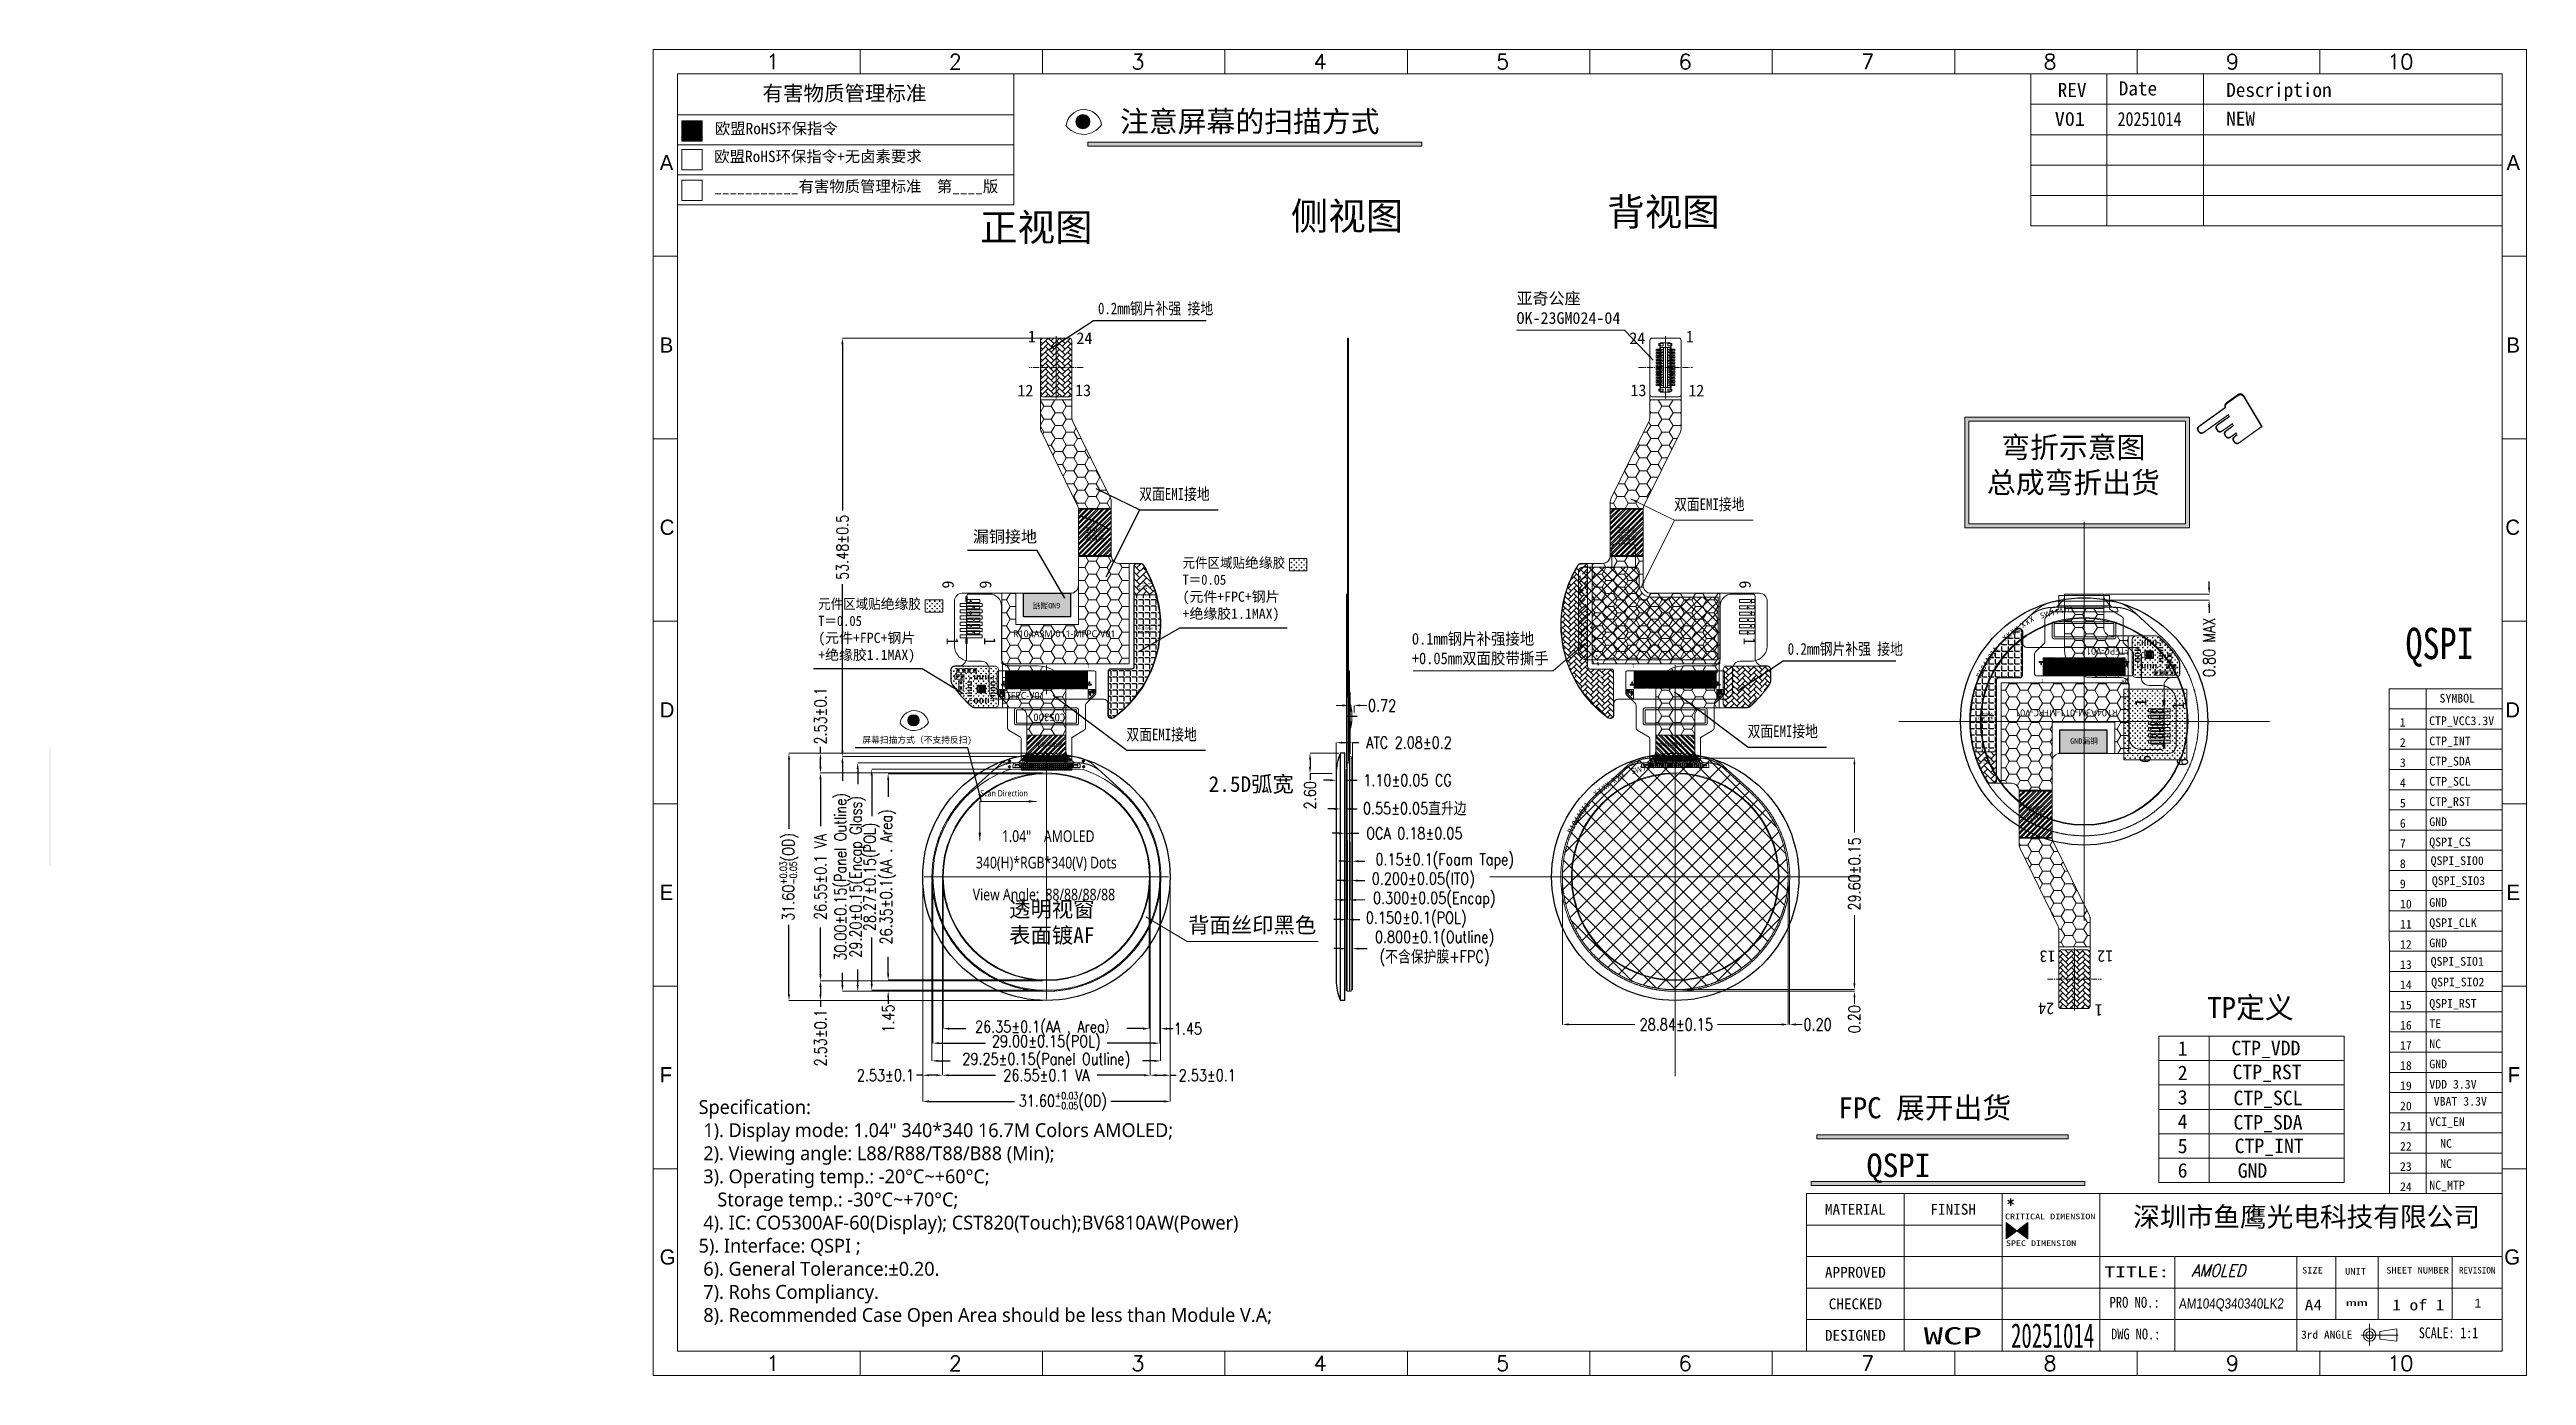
# Model space of a CAD drawing. Header units: millimetres. Extents: x 1403 to 2381, y 158 to 387.
# Drawn here: x 2064.6 to 2381.2, y 217.6 to 387.1 of the extents above; entities outside this region: 5.
import ezdxf
from ezdxf.enums import TextEntityAlignment as Align
from ezdxf.lldxf.tags import DXFTag

# ---------------------------------------------------------------- set-up
doc = ezdxf.new("R2010")
doc.units = ezdxf.units.MM
doc.linetypes.add('CENTER2', pattern=[1.125, 0.75, -0.125, 0.125, -0.125])
doc.layers.get('0').update_dxf_attribs({"lineweight": 5})
doc.layers.get('Defpoints').update_dxf_attribs({"lineweight": 5})
for name, color, linetype in [('1.Metal', 10, 'Continuous'), ('12 Center_line', 1, 'Continuous'), ('3.Bottom insulation', 2, 'Continuous'), ('5.Top insulation', 32, 'Continuous'), ('COVER LENS', 6, 'Continuous'), ('LAYNR11', 12, 'Continuous'), ('LCM FPC', 30, 'Continuous'), ('PADLAYER_TOP', 8, 'Continuous'), ('TOOL_TOP', 10, 'Continuous'), ('TOOLCODE_TOP', 11, 'Continuous')]:
    doc.layers.add(name, color=color, linetype=linetype)
for name, color, linetype, lineweight in [('2.Pattern ITO', 211, 'Continuous', 0), ('4.Bridge ITO', 6, 'Continuous', 25), ('COF', 2, 'Continuous', 5), ('COF-IC', 2, 'Continuous', 5), ('DIM', 3, 'Continuous', 5), ('DIM @ 1', 3, 'Continuous', 5), ('EMI', 5, 'Continuous', 5), ('Encap', 210, 'Continuous', 5), ('FPC', 50, 'Continuous', 5), ('Gate1.drawing', 3, 'Continuous', 100), ('ITO', 2, 'Continuous', 5), ('Label.drawing', 7, 'Continuous', 100), ('Layout.drawing', 1, 'Continuous', 5), ('lens', 6, 'Continuous', 13), ('MFPC', 50, 'Continuous', 5), ('POL', 202, 'Continuous', 5), ('SD1.drawing', 30, 'Continuous', 100), ('TAPE', 90, 'Continuous', 5), ('TFPC', 50, 'Continuous', 5), ('图框', 7, 'Continuous', 5)]:
    doc.layers.add(name, color=color, linetype=linetype, lineweight=lineweight)
doc.styles.add('C-E02$0$HZ', font='SimSun.ttf')
doc.styles.add('MBC_Arial_Font', font='arial.ttf')
doc.styles.add('RD', font='ROMAND.shx', dxfattribs={"width": 0.8})
doc.styles.get("Standard").update_dxf_attribs({"font": 'txt', "bigfont": 'gbcbig.shx'})
doc.styles.add('STYLE1', font='SimSun.ttf', dxfattribs={"width": 0.9})
doc.styles.add('TEXTSTYLE_0', font='txt', dxfattribs={"width": 0.8})
doc.styles.add('ZI2.5', font='SimSun.ttf', dxfattribs={"height": 2.5})
doc.styles.add('宋', font='SimSun.ttf', dxfattribs={"height": 2})
doc.styles.add('宋体', font='SimSun.ttf')
doc.styles.add('样式 3', font='italict.shx', dxfattribs={"width": 0.85, "oblique": 3})
doc.styles.add('汉字', font='SimSun.ttf')
tags = doc.linetypes.add('CENTER', pattern=[0.6, 0.375, -0.075, 0.075, -0.075]).pattern_tags.tags
tags[10:11] = [DXFTag(74, 4), DXFTag(75, 0), DXFTag(340, '0'), DXFTag(46, 1.0), DXFTag(50, 0.0), DXFTag(44, 0.0), DXFTag(45, 0.0)]
tags[8:9] = [DXFTag(74, 4), DXFTag(75, 0), DXFTag(340, '0'), DXFTag(46, 1.0), DXFTag(50, 0.0), DXFTag(44, 0.0), DXFTag(45, 0.0)]
tags[6:7] = [DXFTag(74, 4), DXFTag(75, 0), DXFTag(340, '0'), DXFTag(46, 1.0), DXFTag(50, 0.0), DXFTag(44, 0.0), DXFTag(45, 0.0)]
tags[4:5] = [DXFTag(74, 4), DXFTag(75, 0), DXFTag(340, '0'), DXFTag(46, 1.0), DXFTag(50, 0.0), DXFTag(44, 0.0), DXFTag(45, 0.0)]
doc.dimstyles.new('DIM', dxfattribs={"dimtxt": 1.5, "dimasz": 0.8, "dimexe": 0, "dimexo": 0.5, "dimgap": 0.11, "dimtad": 0, "dimzin": 1, "dimdsep": 46, "dimtxsty": 'RD', "dimcen": 0, "dimclrd": 256, "dimclre": 256, "dimclrt": 256, "dimadec": 0, "dimazin": 0, "dimtm": 1e-09, "dimtfac": 1, "dimtofl": 0, "dimtmove": 0, "dimatfit": 3, "dimfxl": 1, "dimlwe": -1, "dimarcsym": 0})
pattern_1 = [(180, (3411.77435, 0.0011), (-1.42875, 0.824889), [0.9525, -1.905]), (60, (3411.77435, 0.0011), (1.42874983, 0.8248893), [0.9525, -1.905]), (120, (3411.77435, 0.0011), (-1.7e-07, 1.6497783), [-1.905, 0.9525])]
pattern_2 = [(0, (1412.355, 162.168), (0, 6.985), [5.08, -1.905]), (90, (1412.355, 162.168), (-6.985, 4e-16), [5.08, -1.905])]
pattern_3 = [(0, (1412.355, 329.2544), (0, 6.985), [5.08, -1.905]), (90, (1412.355, 329.2544), (-6.985, 4e-16), [5.08, -1.905])]

# ---------------------------------------------------------------- blocks, each defined once
blk = doc.blocks.new('mark_pre_align')
at = {"layer": 'Gate1.drawing', "color": 3, "linetype": 'Continuous', "lineweight": 100}
blk.add_lwpolyline([(0.19, 0.27), (0.11, 0.27), (0.11, 0.19), (0.03, 0.19), (0.03, 0.11), (0.11, 0.11), (0.11, 0.03), (0.19, 0.03), (0.19, 0.11), (0.27, 0.11), (0.27, 0.19), (0.19, 0.19)], close=True, dxfattribs=at)
blk = doc.blocks.new('cof_mark')
at = {"layer": 'SD1.drawing', "color": 30, "linetype": 'Continuous', "lineweight": 100}
blk.add_lwpolyline([(0, 0.1), (0.05, 0.1), (0.05, 0), (0.1, 0), (0.1, 0.1), (0.15, 0.1), (0.15, 0.15), (0, 0.15)], close=True, dxfattribs=at)
blk = doc.blocks.new('cof_unit')
at = {"layer": 'Gate1.drawing', "color": 3, "linetype": 'Continuous', "lineweight": 100}
blk.add_lwpolyline([(0, 0), (0.013, 0), (0.013, 0.5), (0, 0.5)], close=True, dxfattribs=at)
at = {"layer": 'SD1.drawing', "color": 30, "linetype": 'Continuous', "lineweight": 100}
blk.add_lwpolyline([(0, 0), (0.013, 0), (0.013, 0.5), (0, 0.5)], close=True, dxfattribs=at)
blk = doc.blocks.new('cof_window')
at = {"layer": 'SD1.drawing', "color": 30, "linetype": 'Continuous', "lineweight": 100}
blk.add_lwpolyline([(0, 0), (0.013, 0), (0.013, 0.5), (0.006275, 0.5), (0.006275, 0.497), (0.01, 0.497), (0.01, 0.003), (0.003, 0.003), (0.003, 0.497), (0.006275, 0.497), (0.006275, 0.5), (0, 0.5)], close=True, dxfattribs=at)
blk = doc.blocks.new('cof')
at = {"layer": 'Gate1.drawing', "color": 3, "linetype": 'Continuous', "lineweight": 100}
for points in [[(0.197, 0.5), (0.197, 0.5585), (0.202, 0.5635), (0.363, 0.5635), (0.368, 0.5585), (0.368, 0.5), (0.381, 0.5), (0.381, 0.5715), (0.376, 0.5765), (0.189, 0.5765), (0.184, 0.5715), (0.184, 0.5)], [(5.142, 0.5), (5.142, 0.5585), (5.147, 0.5635), (5.308, 0.5635), (5.313, 0.5585), (5.313, 0.5), (5.326, 0.5), (5.326, 0.5715), (5.321, 0.5765), (5.134, 0.5765), (5.129, 0.5715), (5.129, 0.5)]]:
    blk.add_lwpolyline(points, close=True, dxfattribs=at)
at = {"color": 1, "linetype": 'Continuous', "lineweight": 100, "xscale": -1}
for p in [(-0.2115, 0.19), (5.8485, 0.19)]:
    blk.add_blockref('cof_mark', p, dxfattribs=at)
at = {"color": 1, "linetype": 'Continuous', "lineweight": 100}
for p in [(0, 0), (2.76, 0), (5.497, 0)]:
    blk.add_blockref('cof_window', p, dxfattribs=at)
at = {"color": 1, "linetype": 'Continuous', "lineweight": 100, "row_count": 1, "row_spacing": 0.5, "column_spacing": 0.023}
for p, column_count in [((0.023, 0), 119), ((2.783, 0), 118)]:
    blk.add_blockref('cof_unit', p, dxfattribs=dict(at, column_count=column_count))
at = {"layer": 'Label.drawing', "color": 7, "linetype": 'Continuous', "lineweight": 100}
for s, p in [('WINDOW', (0.0065, 0.35)), ('ELVSS', (0.0295, 0.35)), ('ELVSS', (0.0525, 0.35)), ('ELVSS', (0.0755, 0.35)), ('ELVSS', (0.0985, 0.35)), ('ELVSS', (0.1215, 0.35)), ('ELVSS', (0.1445, 0.35)), ('Dummy', (0.1675, 0.35)), ('TP_L_1', (0.1905, 0.35)), ('Dummy', (0.2135, 0.35)), ('ELVDD', (0.2365, 0.35)), ('ELVDD', (0.2595, 0.35)), ('ELVDD', (0.2825, 0.35)), ('ELVDD', (0.3055, 0.35)), ('ELVDD', (0.3285, 0.35)), ('ELVDD', (0.3515, 0.35)), ('TP_L_2', (0.3745, 0.35)), ('Dummy', (0.3975, 0.35)), ('S1', (0.4205, 0.35)), ('S2', (0.4435, 0.35)), ('S3', (0.4665, 0.35)), ('S4', (0.4895, 0.35)), ('S5', (0.5125, 0.35)), ('S6', (0.5355, 0.35)), ('S7', (0.5585, 0.35)), ('S8', (0.5815, 0.35)), ('S9', (0.6045, 0.35)), ('S10', (0.6275, 0.35)), ('S11', (0.6505, 0.35)), ('S12', (0.6735, 0.35)), ('S13', (0.6965, 0.35)), ('S14', (0.7195, 0.35)), ('S15', (0.7425, 0.35)), ('S16', (0.7655, 0.35)), ('S17', (0.7885, 0.35)), ('S18', (0.8115, 0.35)), ('S19', (0.8345, 0.35)), ('S20', (0.8575, 0.35)), ('S21', (0.8805, 0.35)), ('S22', (0.9035, 0.35)), ('S23', (0.9265, 0.35)), ('S24', (0.9495, 0.35)), ('S25', (0.9725, 0.35)), ('S26', (0.9955, 0.35)), ('S27', (1.0185, 0.35)), ('S28', (1.0415, 0.35)), ('S29', (1.0645, 0.35)), ('S30', (1.0875, 0.35)), ('S31', (1.1105, 0.35)), ('S32', (1.1335, 0.35)), ('S33', (1.1565, 0.35)), ('S34', (1.1795, 0.35)), ('S35', (1.2025, 0.35)), ('S36', (1.2255, 0.35)), ('S37', (1.2485, 0.35)), ('S38', (1.2715, 0.35)), ('S39', (1.2945, 0.35)), ('S40', (1.3175, 0.35)), ('S41', (1.3405, 0.35)), ('S42', (1.3635, 0.35)), ('S43', (1.3865, 0.35)), ('S44', (1.4095, 0.35)), ('S45', (1.4325, 0.35)), ('S46', (1.4555, 0.35)), ('S47', (1.4785, 0.35)), ('S48', (1.5015, 0.35)), ('S49', (1.5245, 0.35)), ('S50', (1.5475, 0.35)), ('S51', (1.5705, 0.35)), ('S52', (1.5935, 0.35)), ('S53', (1.6165, 0.35)), ('S54', (1.6395, 0.35)), ('S55', (1.6625, 0.35)), ('S56', (1.6855, 0.35)), ('S57', (1.7085, 0.35)), ('S58', (1.7315, 0.35)), ('S59', (1.7545, 0.35)), ('S60', (1.7775, 0.35)), ('S61', (1.8005, 0.35)), ('S62', (1.8235, 0.35)), ('S63', (1.8465, 0.35)), ('S64', (1.8695, 0.35)), ('S65', (1.8925, 0.35)), ('S66', (1.9155, 0.35)), ('S67', (1.9385, 0.35)), ('S68', (1.9615, 0.35)), ('S69', (1.9845, 0.35)), ('S70', (2.0075, 0.35)), ('S71', (2.0305, 0.35)), ('S72', (2.0535, 0.35)), ('S73', (2.0765, 0.35)), ('S74', (2.0995, 0.35)), ('S75', (2.1225, 0.35)), ('S76', (2.1455, 0.35)), ('S77', (2.1685, 0.35)), ('S78', (2.1915, 0.35)), ('S79', (2.2145, 0.35)), ('S80', (2.2375, 0.35)), ('S81', (2.2605, 0.35)), ('S82', (2.2835, 0.35)), ('S83', (2.3065, 0.35)), ('S84', (2.3295, 0.35)), ('S85', (2.3525, 0.35)), ('dummy', (2.3755, 0.35)), ('VGH', (2.3985, 0.35)), ('CTSW', (2.4215, 0.35)), ('CTDR', (2.4445, 0.35)), ('dummy', (2.4675, 0.35)), ('VGL', (2.4905, 0.35)), ('dummy', (2.5135, 0.35)), ('VREFN', (2.5365, 0.35)), ('VREFN', (2.5595, 0.35)), ('dummy', (2.5825, 0.35)), ('MUX1', (2.6055, 0.35)), ('MUX2', (2.6285, 0.35)), ('MUX3', (2.6515, 0.35)), ('GCK', (2.6745, 0.35)), ('GCB', (2.6975, 0.35)), ('GSTV', (2.7205, 0.35)), ('Gout', (2.7435, 0.35)), ('Window', (2.7665, 0.35)), ('EOUT', (2.7895, 0.35)), ('dummy', (2.8125, 0.35)), ('ESTV', (2.8355, 0.35)), ('dummy', (2.8585, 0.35)), ('ECB', (2.8815, 0.35)), ('ECK', (2.9045, 0.35)), ('MUX4', (2.9275, 0.35)), ('MUX5', (2.9505, 0.35)), ('MUX6', (2.9735, 0.35)), ('dummy', (2.9965, 0.35)), ('VGL', (3.0195, 0.35)), ('dummy', (3.0425, 0.35)), ('CTDB', (3.0655, 0.35)), ('CTDG', (3.0885, 0.35)), ('VGH', (3.1115, 0.35)), ('dummy', (3.1345, 0.35)), ('S86', (3.1575, 0.35)), ('S87', (3.1805, 0.35)), ('S88', (3.2035, 0.35)), ('S89', (3.2265, 0.35)), ('S90', (3.2495, 0.35)), ('S91', (3.2725, 0.35)), ('S92', (3.2955, 0.35)), ('S93', (3.3185, 0.35)), ('S94', (3.3415, 0.35)), ('S95', (3.3645, 0.35)), ('S96', (3.3875, 0.35)), ('S97', (3.4105, 0.35)), ('S98', (3.4335, 0.35)), ('S99', (3.4565, 0.35)), ('S100', (3.4795, 0.35)), ('S101', (3.5025, 0.35)), ('S102', (3.5255, 0.35)), ('S103', (3.5485, 0.35)), ('S104', (3.5715, 0.35)), ('S105', (3.5945, 0.35)), ('S106', (3.6175, 0.35)), ('S107', (3.6405, 0.35)), ('S108', (3.6635, 0.35)), ('S109', (3.6865, 0.35)), ('S110', (3.7095, 0.35)), ('S111', (3.7325, 0.35)), ('S112', (3.7555, 0.35)), ('S113', (3.7785, 0.35)), ('S114', (3.8015, 0.35)), ('S115', (3.8245, 0.35)), ('S116', (3.8475, 0.35)), ('S117', (3.8705, 0.35)), ('S118', (3.8935, 0.35)), ('S119', (3.9165, 0.35)), ('S120', (3.9395, 0.35)), ('S121', (3.9625, 0.35)), ('S122', (3.9855, 0.35)), ('S123', (4.0085, 0.35)), ('S124', (4.0315, 0.35)), ('S125', (4.0545, 0.35)), ('S126', (4.0775, 0.35)), ('S127', (4.1005, 0.35)), ('S128', (4.1235, 0.35)), ('S129', (4.1465, 0.35)), ('S130', (4.1695, 0.35)), ('S131', (4.1925, 0.35)), ('S132', (4.2155, 0.35)), ('S133', (4.2385, 0.35)), ('S134', (4.2615, 0.35)), ('S135', (4.2845, 0.35)), ('S136', (4.3075, 0.35)), ('S137', (4.3305, 0.35)), ('S138', (4.3535, 0.35)), ('S139', (4.3765, 0.35)), ('S140', (4.3995, 0.35)), ('S141', (4.4225, 0.35)), ('S142', (4.4455, 0.35)), ('S143', (4.4685, 0.35)), ('S144', (4.4915, 0.35)), ('S145', (4.5145, 0.35)), ('S146', (4.5375, 0.35)), ('S147', (4.5605, 0.35)), ('S148', (4.5835, 0.35)), ('S149', (4.6065, 0.35)), ('S150', (4.6295, 0.35)), ('S151', (4.6525, 0.35)), ('S152', (4.6755, 0.35)), ('S153', (4.6985, 0.35)), ('S154', (4.7215, 0.35)), ('S155', (4.7445, 0.35)), ('S156', (4.7675, 0.35)), ('S157', (4.7905, 0.35)), ('S158', (4.8135, 0.35)), ('S159', (4.8365, 0.35)), ('S160', (4.8595, 0.35)), ('S161', (4.8825, 0.35)), ('S162', (4.9055, 0.35)), ('S163', (4.9285, 0.35)), ('S164', (4.9515, 0.35)), ('S165', (4.9745, 0.35)), ('S166', (4.9975, 0.35)), ('S167', (5.0205, 0.35)), ('S168', (5.0435, 0.35)), ('S169', (5.0665, 0.35)), ('S170', (5.0895, 0.35)), ('Dummy', (5.1125, 0.35)), ('TP_R_2', (5.1355, 0.35)), ('ELVDD', (5.1585, 0.35)), ('ELVDD', (5.1815, 0.35)), ('ELVDD', (5.2045, 0.35)), ('ELVDD', (5.2275, 0.35)), ('ELVDD', (5.2505, 0.35)), ('ELVDD', (5.2735, 0.35)), ('Dummy', (5.2965, 0.35)), ('TP_R_1', (5.3195, 0.35)), ('Dummy', (5.3425, 0.35)), ('ELVSS', (5.3655, 0.35)), ('ELVSS', (5.3885, 0.35)), ('ELVSS', (5.4115, 0.35)), ('ELVSS', (5.4345, 0.35)), ('ELVSS', (5.4575, 0.35)), ('ELVSS', (5.4805, 0.35)), ('WINDOW', (5.5035, 0.35))]:
    blk.add_text(s, height=0.01, rotation=90, dxfattribs=at).set_placement(p, align=Align.MIDDLE_CENTER)
blk = doc.blocks.new('main_pad')
at = {"color": 1, "linetype": 'Continuous', "lineweight": 100}
blk.add_blockref('cof', (-2.755, -15.2733), dxfattribs=at)
blk = doc.blocks.new('*D30')
at = {"layer": 'Defpoints', "color": 0, "lineweight": 5, "transparency": 16777216}
for p in [(2230.34, 286.5), (2231.14, 286.5), (2231.14, 272.19)]:
    blk.add_point(p, dxfattribs=at)
at = {"layer": 'DIM', "transparency": 16777216}
for p, q in [((2230.34, 286), (2230.34, 272.19)), ((2231.14, 286), (2231.14, 272.19))]:
    blk.add_line(p, q, dxfattribs=at)
at = {"layer": 'DIM', "lineweight": -2, "transparency": 16777216}
for p, q in [((2229.54, 272.19), (2228.74, 272.19)), ((2231.94, 272.19), (2233.01, 272.19))]:
    blk.add_line(p, q, dxfattribs=at)
at = {"layer": 'DIM', "lineweight": 5, "transparency": 16777216}
for points in [[(2229.54, 272.33), (2229.54, 272.06), (2230.34, 272.19)], [(2231.94, 272.33), (2231.94, 272.06), (2231.14, 272.19)]]:
    blk.add_solid(points, dxfattribs=at)
at = {"layer": 'DIM', "lineweight": 5, "transparency": 16777216, "insert": (2241.63, 272.19), "char_height": 1.5, "attachment_point": 5, "style": 'RD'}
blk.add_mtext('0.800±0.1(Outline)\\P({\\fSimSun|b0|i0|c134|p2;不含保护膜}+FPC)', dxfattribs=at)
blk = doc.blocks.new('*D31')
at = {"layer": 'Defpoints', "color": 0, "lineweight": 5, "transparency": 16777216}
for p in [(2230.99, 286.4), (2231.14, 286.6), (2230.99, 283.36)]:
    blk.add_point(p, dxfattribs=at)
at = {"layer": 'DIM', "transparency": 16777216}
for p, q in [((2230.99, 285.9), (2230.99, 283.36)), ((2231.14, 286.1), (2231.14, 283.36))]:
    blk.add_line(p, q, dxfattribs=at)
at = {"layer": 'DIM', "lineweight": -2, "transparency": 16777216}
for p, q in [((2230.19, 283.36), (2229.39, 283.36)), ((2231.94, 283.36), (2232.74, 283.36))]:
    blk.add_line(p, q, dxfattribs=at)
at = {"layer": 'DIM', "lineweight": 5, "transparency": 16777216}
for points in [[(2230.19, 283.5), (2230.19, 283.23), (2230.99, 283.36)], [(2231.94, 283.5), (2231.94, 283.23), (2231.14, 283.36)]]:
    blk.add_solid(points, dxfattribs=at)
at = {"layer": 'DIM', "lineweight": 5, "transparency": 16777216, "insert": (2242.93, 283.36), "char_height": 1.5, "attachment_point": 5, "style": 'RD'}
blk.add_mtext('0.15±0.1(Foam Tape)', dxfattribs=at)
blk = doc.blocks.new('*D32')
at = {"layer": 'Defpoints', "color": 0, "lineweight": 5, "transparency": 16777216}
for p in [(2230.79, 286.33), (2230.99, 286.33), (2230.79, 280.89)]:
    blk.add_point(p, dxfattribs=at)
at = {"layer": 'DIM', "transparency": 16777216}
for p, q in [((2230.79, 285.83), (2230.79, 280.89)), ((2230.99, 285.83), (2230.99, 280.89))]:
    blk.add_line(p, q, dxfattribs=at)
at = {"layer": 'DIM', "lineweight": -2, "transparency": 16777216}
for p, q in [((2229.99, 280.89), (2229.19, 280.89)), ((2231.79, 280.89), (2232.74, 280.89))]:
    blk.add_line(p, q, dxfattribs=at)
at = {"layer": 'DIM', "lineweight": 5, "transparency": 16777216}
for points in [[(2229.99, 281.02), (2229.99, 280.76), (2230.79, 280.89)], [(2231.79, 281.02), (2231.79, 280.76), (2230.99, 280.89)]]:
    blk.add_solid(points, dxfattribs=at)
at = {"layer": 'DIM', "lineweight": 5, "transparency": 16777216, "insert": (2240.19, 280.89), "char_height": 1.5, "attachment_point": 5, "style": 'RD'}
blk.add_mtext('0.200±0.05(ITO)', dxfattribs=at)
blk = doc.blocks.new('*D33')
at = {"layer": 'Defpoints', "color": 0, "lineweight": 5, "transparency": 16777216}
for p in [(2230.34, 286.5), (2230.49, 286.5), (2230.49, 275.9)]:
    blk.add_point(p, dxfattribs=at)
at = {"layer": 'DIM', "transparency": 16777216}
for p, q in [((2230.34, 286), (2230.34, 275.9)), ((2230.49, 286), (2230.49, 275.9))]:
    blk.add_line(p, q, dxfattribs=at)
at = {"layer": 'DIM', "lineweight": -2, "transparency": 16777216}
for p, q in [((2229.54, 275.9), (2228.74, 275.9)), ((2231.29, 275.9), (2232.09, 275.9))]:
    blk.add_line(p, q, dxfattribs=at)
at = {"layer": 'DIM', "lineweight": 5, "transparency": 16777216}
for points in [[(2229.54, 276.03), (2229.54, 275.77), (2230.34, 275.9)], [(2231.29, 276.03), (2231.29, 275.77), (2230.49, 275.9)]]:
    blk.add_solid(points, dxfattribs=at)
at = {"layer": 'DIM', "lineweight": 5, "transparency": 16777216, "insert": (2239.28, 275.9), "char_height": 1.5, "attachment_point": 5, "style": 'RD'}
blk.add_mtext('0.150±0.1(POL)', dxfattribs=at)
blk = doc.blocks.new('*D34')
at = {"layer": 'Defpoints', "color": 0, "lineweight": 5, "transparency": 16777216}
for p in [(2230.49, 286.33), (2230.79, 286.33), (2230.49, 278.42)]:
    blk.add_point(p, dxfattribs=at)
at = {"layer": 'DIM', "lineweight": 5, "transparency": 16777216}
for p, q in [((2230.49, 285.83), (2230.49, 278.42)), ((2230.79, 285.83), (2230.79, 278.42)), ((2229.69, 278.42), (2228.89, 278.42)), ((2231.59, 278.42), (2232.74, 278.42))]:
    blk.add_line(p, q, dxfattribs=at)
for points in [[(2229.69, 278.55), (2229.69, 278.29), (2230.49, 278.42)], [(2231.59, 278.55), (2231.59, 278.29), (2230.79, 278.42)]]:
    blk.add_solid(points, dxfattribs=at)
at = {"layer": 'DIM', "lineweight": 5, "transparency": 16777216, "insert": (2241.59, 278.42), "char_height": 1.5, "attachment_point": 5, "style": 'RD'}
blk.add_mtext('0.300±0.05(Encap)', dxfattribs=at)
blk = doc.blocks.new('*D35')
at = {"layer": 'Defpoints', "color": 0, "lineweight": 5, "transparency": 16777216}
for p in [(2188.84, 296.74), (2165.96, 266.75), (2192.01, 266.75)]:
    blk.add_point(p, dxfattribs=at)
at = {"layer": 'DIM', "transparency": 16777216}
for p, q in [((2188.34, 296.74), (2165.96, 296.74)), ((2191.51, 266.75), (2165.96, 266.75))]:
    blk.add_line(p, q, dxfattribs=at)
at = {"layer": 'DIM', "lineweight": -2, "transparency": 16777216}
for p, q in [((2165.96, 295.94), (2165.96, 293.65)), ((2165.96, 267.55), (2165.96, 269.09))]:
    blk.add_line(p, q, dxfattribs=at)
at = {"layer": 'DIM', "lineweight": 5, "transparency": 16777216}
for points in [[(2165.83, 295.94), (2166.1, 295.94), (2165.96, 296.74)], [(2165.83, 267.55), (2166.1, 267.55), (2165.96, 266.75)]]:
    blk.add_solid(points, dxfattribs=at)
at = {"layer": 'DIM', "lineweight": 5, "transparency": 16777216, "insert": (2165.96, 281.37), "char_height": 1.5, "attachment_point": 5, "rotation": 90, "style": 'RD'}
blk.add_mtext('30.00±0.15(Panel Outline)', dxfattribs=at)
blk = doc.blocks.new('*D36')
at = {"layer": 'Defpoints', "color": 0, "lineweight": 5, "transparency": 16777216}
for p in [(2167.91, 295.94), (2187.99, 295.94), (2192.01, 266.75)]:
    blk.add_point(p, dxfattribs=at)
at = {"layer": 'DIM', "transparency": 16777216}
for p, q in [((2187.49, 295.94), (2167.91, 295.94)), ((2191.51, 266.75), (2167.91, 266.75))]:
    blk.add_line(p, q, dxfattribs=at)
at = {"layer": 'DIM', "lineweight": -2, "transparency": 16777216}
for p, q in [((2167.91, 295.14), (2167.91, 293.22)), ((2167.91, 267.55), (2167.91, 269.52))]:
    blk.add_line(p, q, dxfattribs=at)
at = {"layer": 'DIM', "lineweight": 5, "transparency": 16777216}
for points in [[(2167.78, 295.14), (2168.04, 295.14), (2167.91, 295.94)], [(2167.78, 267.55), (2168.04, 267.55), (2167.91, 266.75)]]:
    blk.add_solid(points, dxfattribs=at)
at = {"layer": 'DIM', "lineweight": 5, "transparency": 16777216, "insert": (2167.91, 281.37), "char_height": 1.5, "attachment_point": 5, "rotation": 90, "style": 'RD'}
blk.add_mtext('29.20±0.15(Encap Glass)', dxfattribs=at)
blk = doc.blocks.new('*D37')
at = {"layer": 'Defpoints', "color": 0, "lineweight": 5, "transparency": 16777216}
for p in [(2187.98, 295.14), (2169.7, 266.87), (2192.01, 266.87)]:
    blk.add_point(p, dxfattribs=at)
at = {"layer": 'DIM', "transparency": 16777216}
for p, q in [((2187.48, 295.14), (2169.7, 295.14)), ((2191.51, 266.87), (2169.7, 266.87))]:
    blk.add_line(p, q, dxfattribs=at)
at = {"layer": 'DIM', "lineweight": -2, "transparency": 16777216}
for p, q in [((2169.7, 294.34), (2169.7, 289.14)), ((2169.7, 267.67), (2169.7, 273.6))]:
    blk.add_line(p, q, dxfattribs=at)
at = {"layer": 'DIM', "lineweight": 5, "transparency": 16777216}
for points in [[(2169.57, 294.34), (2169.83, 294.34), (2169.7, 295.14)], [(2169.57, 267.67), (2169.83, 267.67), (2169.7, 266.87)]]:
    blk.add_solid(points, dxfattribs=at)
at = {"layer": 'DIM', "lineweight": 5, "transparency": 16777216, "insert": (2169.7, 281.37), "char_height": 1.5, "attachment_point": 5, "rotation": 90, "style": 'RD'}
blk.add_mtext('28.27±0.15(POL)', dxfattribs=at)
blk = doc.blocks.new('*D38')
at = {"layer": 'Defpoints', "color": 0, "lineweight": 5, "transparency": 16777216}
for p in [(2178.83, 281.37), (2205.18, 281.37), (2205.18, 261.97)]:
    blk.add_point(p, dxfattribs=at)
at = {"layer": 'DIM', "transparency": 16777216}
for p, q in [((2178.83, 280.87), (2178.83, 261.97)), ((2205.18, 280.87), (2205.18, 261.97))]:
    blk.add_line(p, q, dxfattribs=at)
at = {"layer": 'DIM', "lineweight": -2, "transparency": 16777216}
for p, q in [((2179.63, 261.97), (2181.73, 261.97)), ((2204.38, 261.97), (2202.29, 261.97))]:
    blk.add_line(p, q, dxfattribs=at)
at = {"layer": 'DIM', "lineweight": 5, "transparency": 16777216}
for points in [[(2179.63, 262.1), (2179.63, 261.83), (2178.83, 261.97)], [(2204.38, 262.1), (2204.38, 261.83), (2205.18, 261.97)]]:
    blk.add_solid(points, dxfattribs=at)
at = {"layer": 'DIM', "lineweight": 5, "transparency": 16777216, "insert": (2192.01, 261.97), "char_height": 1.5, "attachment_point": 5, "style": 'RD'}
blk.add_mtext('26.35±0.1(AA . Area）', dxfattribs=at)
blk = doc.blocks.new('*D39')
at = {"layer": 'Defpoints', "color": 0, "lineweight": 5, "transparency": 16777216}
for p in [(2177.51, 281.37), (2206.51, 281.37), (2206.51, 260.11)]:
    blk.add_point(p, dxfattribs=at)
at = {"layer": 'DIM', "transparency": 16777216}
for p, q in [((2177.51, 280.87), (2177.51, 260.11)), ((2206.51, 280.87), (2206.51, 260.11))]:
    blk.add_line(p, q, dxfattribs=at)
at = {"layer": 'DIM', "lineweight": -2, "transparency": 16777216}
for p, q in [((2178.31, 260.11), (2184.24, 260.11)), ((2205.71, 260.11), (2199.78, 260.11))]:
    blk.add_line(p, q, dxfattribs=at)
at = {"layer": 'DIM', "lineweight": 5, "transparency": 16777216}
for points in [[(2178.31, 260.24), (2178.31, 259.98), (2177.51, 260.11)], [(2205.71, 260.24), (2205.71, 259.98), (2206.51, 260.11)]]:
    blk.add_solid(points, dxfattribs=at)
at = {"layer": 'DIM', "lineweight": 5, "transparency": 16777216, "insert": (2192.01, 260.11), "char_height": 1.5, "attachment_point": 5, "style": 'RD'}
blk.add_mtext('29.00±0.15(POL)', dxfattribs=at)
blk = doc.blocks.new('*D40')
at = {"layer": 'Defpoints', "color": 0, "lineweight": 5, "transparency": 16777216}
for p in [(2177.38, 281.37), (2206.63, 281.37), (2206.63, 257.85)]:
    blk.add_point(p, dxfattribs=at)
at = {"layer": 'DIM', "transparency": 16777216}
for p, q in [((2177.38, 280.87), (2177.38, 257.85)), ((2206.63, 280.87), (2206.63, 257.85))]:
    blk.add_line(p, q, dxfattribs=at)
at = {"layer": 'DIM', "lineweight": -2, "transparency": 16777216}
for p, q in [((2178.18, 257.85), (2179.73, 257.85)), ((2205.83, 257.85), (2204.29, 257.85))]:
    blk.add_line(p, q, dxfattribs=at)
at = {"layer": 'DIM', "lineweight": 5, "transparency": 16777216}
for points in [[(2178.18, 257.98), (2178.18, 257.72), (2177.38, 257.85)], [(2205.83, 257.98), (2205.83, 257.72), (2206.63, 257.85)]]:
    blk.add_solid(points, dxfattribs=at)
at = {"layer": 'DIM', "lineweight": 5, "transparency": 16777216, "insert": (2192.01, 257.85), "char_height": 1.5, "attachment_point": 5, "style": 'RD'}
blk.add_mtext('29.25±0.15(Panel Outline)', dxfattribs=at)
blk = doc.blocks.new('*D41')
at = {"layer": 'Defpoints', "color": 0, "lineweight": 5, "transparency": 16777216}
for p in [(2171.81, 266.75), (2192, 268.19), (2192.01, 266.75)]:
    blk.add_point(p, dxfattribs=at)
at = {"layer": 'DIM', "lineweight": -2, "transparency": 16777216}
for p, q in [((2171.81, 268.99), (2171.81, 269.79)), ((2171.81, 265.95), (2171.81, 265.15))]:
    blk.add_line(p, q, dxfattribs=at)
at = {"layer": 'DIM', "transparency": 16777216}
for p, q in [((2191.5, 268.19), (2171.81, 268.19)), ((2191.51, 266.75), (2171.81, 266.75))]:
    blk.add_line(p, q, dxfattribs=at)
at = {"layer": 'DIM', "lineweight": 5, "transparency": 16777216}
for points in [[(2171.67, 268.99), (2171.94, 268.99), (2171.81, 268.19)], [(2171.67, 265.95), (2171.94, 265.95), (2171.81, 266.75)]]:
    blk.add_solid(points, dxfattribs=at)
at = {"layer": 'DIM', "lineweight": 5, "transparency": 16777216, "insert": (2171.81, 263.26), "char_height": 1.5, "attachment_point": 5, "rotation": 90, "style": 'RD'}
blk.add_mtext('1.45', dxfattribs=at)
blk = doc.blocks.new('*D42')
at = {"layer": 'Defpoints', "color": 0, "lineweight": 5, "transparency": 16777216}
for p in [(2205.18, 281.37), (2206.63, 281.37), (2206.63, 261.97)]:
    blk.add_point(p, dxfattribs=at)
at = {"layer": 'DIM', "transparency": 16777216}
for p, q in [((2205.18, 280.87), (2205.18, 261.97)), ((2206.63, 280.87), (2206.63, 261.97))]:
    blk.add_line(p, q, dxfattribs=at)
at = {"layer": 'DIM', "lineweight": -2, "transparency": 16777216}
for p, q in [((2204.38, 261.97), (2203.58, 261.97)), ((2207.43, 261.97), (2208.23, 261.97))]:
    blk.add_line(p, q, dxfattribs=at)
at = {"layer": 'DIM', "lineweight": 5, "transparency": 16777216}
for points in [[(2204.38, 262.1), (2204.38, 261.83), (2205.18, 261.97)], [(2207.43, 262.1), (2207.43, 261.83), (2206.63, 261.97)]]:
    blk.add_solid(points, dxfattribs=at)
at = {"layer": 'DIM', "lineweight": 5, "transparency": 16777216, "insert": (2210.11, 261.97), "char_height": 1.5, "attachment_point": 5, "style": 'RD'}
blk.add_mtext('1.45', dxfattribs=at)
blk = doc.blocks.new('*D43')
at = {"layer": 'Defpoints', "color": 0, "lineweight": 5, "transparency": 16777216}
for p in [(2171.8, 294.54), (2192, 294.54), (2192, 268.19)]:
    blk.add_point(p, dxfattribs=at)
at = {"layer": 'DIM', "transparency": 16777216}
for p, q in [((2191.5, 294.54), (2171.8, 294.54)), ((2191.5, 268.19), (2171.8, 268.19))]:
    blk.add_line(p, q, dxfattribs=at)
at = {"layer": 'DIM', "lineweight": -2, "transparency": 16777216}
for p, q in [((2171.8, 293.74), (2171.8, 291.59)), ((2171.8, 268.99), (2171.8, 271.14))]:
    blk.add_line(p, q, dxfattribs=at)
at = {"layer": 'DIM', "lineweight": 5, "transparency": 16777216}
for points in [[(2171.67, 293.74), (2171.94, 293.74), (2171.8, 294.54)], [(2171.67, 268.99), (2171.94, 268.99), (2171.8, 268.19)]]:
    blk.add_solid(points, dxfattribs=at)
at = {"layer": 'DIM', "lineweight": 5, "transparency": 16777216, "insert": (2171.8, 281.37), "char_height": 1.5, "attachment_point": 5, "rotation": 90, "style": 'RD'}
blk.add_mtext('26.35±0.1(AA . Area)', dxfattribs=at)
blk = doc.blocks.new('R104A3M-001-PNL-V01-C')
at = {"layer": 'Encap', "color": 1, "linetype": 'CENTER', "lineweight": 5}
blk.add_line((264.95, 289.92), (264.95, 340.91), dxfattribs=at)
at = {"layer": 'Encap', "color": 1, "linetype": 'CENTER', "lineweight": 5, "ltscale": 0.5}
blk.add_line((241.26, 315.41), (288.64, 315.41), dxfattribs=at)
at = {"layer": 'Encap', "linetype": 'Continuous', "lineweight": 5}
blk.add_lwpolyline([(257.95, 328.83), (257.96, 328.83), (257.96, 328.83), (257.97, 328.84), (257.97, 328.84), (257.97, 328.84), (257.98, 328.85), (257.98, 328.85), (257.98, 328.85), (257.98, 328.85), (257.99, 328.86), (257.99, 328.86), (257.99, 328.86), (258, 328.86), (258, 328.86), (258, 328.87), (258, 328.87), (258.01, 328.87), (258.01, 328.87), (258.01, 328.88), (258.01, 328.88), (258.02, 328.88), (258.02, 328.88), (258.02, 328.88), (258.02, 328.89), (258.03, 328.89), (258.03, 328.89), (258.03, 328.89), (258.03, 328.89), (258.04, 328.9), (258.04, 328.9), (258.04, 328.9), (258.04, 328.9), (258.05, 328.91), (258.05, 328.91), (258.06, 328.92), (258.06, 328.92), (258.07, 328.93), (258.07, 328.93), (258.08, 328.94), (258.09, 328.94), (258.09, 328.95), (258.1, 328.95), (258.1, 328.96), (258.11, 328.96), (258.11, 328.96), (258.11, 328.96), (258.12, 328.97), (258.12, 328.97), (258.12, 328.97), (258.13, 328.97), (258.13, 328.98), (258.13, 328.98), (258.14, 328.98), (258.14, 328.98), (258.14, 328.99), (258.15, 328.99), (258.15, 328.99), (258.15, 328.99), (258.15, 328.99), (258.16, 329), (258.16, 329), (258.16, 329), (258.16, 329), (258.17, 329), (258.17, 329.01), (258.17, 329.01), (258.18, 329.01), (258.18, 329.01), (258.18, 329.02), (258.18, 329.02), (258.19, 329.02), (258.19, 329.02), (258.19, 329.02), (258.19, 329.03), (258.2, 329.03), (258.2, 329.03), (258.2, 329.03), (258.21, 329.04), (258.21, 329.04), (258.21, 329.04), (258.22, 329.04), (258.22, 329.05), (258.22, 329.05), (258.23, 329.05), (258.23, 329.05), (258.24, 329.06), (258.24, 329.06), (258.24, 329.07), (258.25, 329.07), (258.25, 329.07), (258.26, 329.07), (258.26, 329.08), (258.26, 329.08), (258.27, 329.08), (258.27, 329.08), (258.27, 329.09), (258.28, 329.09), (258.28, 329.09), (258.28, 329.09), (258.28, 329.1), (258.29, 329.1), (258.29, 329.1), (258.3, 329.11), (258.3, 329.11), (258.3, 329.11), (258.31, 329.11), (258.32, 329.12), (258.32, 329.12), (258.32, 329.12), (258.32, 329.12), (258.33, 329.13), (258.33, 329.13), (258.33, 329.13), (258.34, 329.13), (258.34, 329.14), (258.34, 329.14), (258.35, 329.14), (258.35, 329.14), (258.35, 329.15), (258.35, 329.15), (258.36, 329.15), (258.36, 329.15), (258.36, 329.15), (258.37, 329.16), (258.37, 329.16), (258.37, 329.16), (258.37, 329.16), (258.38, 329.16), (258.38, 329.16), (258.38, 329.17), (258.39, 329.17), (258.39, 329.17), (258.39, 329.17), (258.39, 329.18), (258.4, 329.18), (258.4, 329.18), (258.4, 329.18), (258.41, 329.18), (258.41, 329.18), (258.41, 329.19), (258.41, 329.19), (258.42, 329.19), (258.42, 329.19), (258.42, 329.19), (258.42, 329.2), (258.43, 329.2), (258.43, 329.2), (258.43, 329.2), (258.44, 329.21), (258.45, 329.21), (258.45, 329.21), (258.46, 329.22), (258.46, 329.22), (258.49, 329.24), (258.49, 329.24), (258.5, 329.24), (258.5, 329.25), (258.5, 329.25), (258.51, 329.25), (258.51, 329.25), (258.51, 329.26), (258.52, 329.26), (258.52, 329.26), (258.52, 329.26), (258.53, 329.26), (258.53, 329.27), (258.53, 329.27), (258.54, 329.27), (258.54, 329.27), (258.54, 329.27), (258.55, 329.28), (258.55, 329.28), (258.55, 329.28), (258.55, 329.28), (258.56, 329.28), (258.56, 329.29), (258.56, 329.29), (258.56, 329.29), (258.57, 329.29), (258.57, 329.29), (258.57, 329.29), (258.58, 329.3), (258.58, 329.3), (258.58, 329.3), (258.58, 329.3), (258.59, 329.3), (258.59, 329.31), (258.6, 329.31), (258.6, 329.31), (258.6, 329.31), (258.6, 329.31), (258.61, 329.31), (258.61, 329.32), (258.61, 329.32), (258.62, 329.32), (258.62, 329.32), (258.63, 329.33), (258.63, 329.33), (258.65, 329.34), (258.65, 329.34), (258.66, 329.35), (258.66, 329.35), (258.66, 329.35), (258.67, 329.35), (258.67, 329.36), (258.68, 329.36), (258.68, 329.36), (258.68, 329.36), (258.68, 329.36), (258.69, 329.36), (258.69, 329.37), (258.69, 329.37), (258.7, 329.37), (258.7, 329.37), (258.7, 329.37), (258.71, 329.37), (258.71, 329.38), (258.71, 329.38), (258.72, 329.38), (258.72, 329.38), (258.73, 329.39), (258.73, 329.39), (258.73, 329.39), (258.74, 329.4), (258.75, 329.4), (258.75, 329.4), (258.76, 329.4), (258.76, 329.41), (258.77, 329.41), (258.77, 329.41), (258.77, 329.41), (258.78, 329.42), (258.78, 329.42), (258.79, 329.42), (258.79, 329.42), (258.79, 329.42), (258.79, 329.42), (258.8, 329.43), (258.8, 329.43), (258.8, 329.43), (258.81, 329.43), (258.81, 329.43), (258.81, 329.43), (258.81, 329.44), (258.82, 329.44), (258.82, 329.44), (258.82, 329.44), (258.83, 329.44), (258.83, 329.44), (258.83, 329.44), (258.83, 329.45), (258.84, 329.45), (258.84, 329.45), (258.84, 329.45), (258.85, 329.45), (258.85, 329.45), (258.85, 329.46), (258.85, 329.46), (258.86, 329.46), (258.86, 329.46), (258.86, 329.46), (258.87, 329.46), (258.87, 329.47), (258.88, 329.47), (258.89, 329.47), (258.9, 329.48), (258.9, 329.48), (258.91, 329.49), (258.92, 329.49), (258.92, 329.49), (258.93, 329.49), (258.93, 329.5), (258.94, 329.5), (258.94, 329.5), (258.95, 329.5), (258.95, 329.51), (258.95, 329.51), (258.96, 329.51), (258.96, 329.51), (258.96, 329.51), (258.96, 329.51), (258.97, 329.52), (258.97, 329.52), (258.97, 329.52), (258.98, 329.52), (258.98, 329.52), (258.98, 329.52), (258.99, 329.53), (258.99, 329.53), (258.99, 329.53), (259, 329.53), (259, 329.53), (259, 329.53), (259.01, 329.54), (259.01, 329.54), (259.02, 329.54), (259.03, 329.54), (259.03, 329.55), (259.03, 329.55), (259.04, 329.55), (259.04, 329.55), (259.05, 329.55), (259.05, 329.56), (259.05, 329.56), (259.06, 329.56), (259.06, 329.56), (259.06, 329.56), (259.07, 329.56), (259.07, 329.56), (259.07, 329.57), (259.08, 329.57), (259.08, 329.57), (259.08, 329.57), (259.08, 329.57), (259.09, 329.57), (259.09, 329.57), (259.09, 329.58), (259.1, 329.58), (259.1, 329.58), (259.1, 329.58), (259.1, 329.58), (259.11, 329.58), (259.11, 329.58), (259.11, 329.58), (259.12, 329.59), (259.12, 329.59), (259.13, 329.59), (259.13, 329.59), (259.13, 329.59), (259.14, 329.6), (259.14, 329.6), (259.15, 329.6), (259.15, 329.6), (259.16, 329.6), (259.16, 329.61), (259.17, 329.61), (259.18, 329.61), (259.18, 329.62), (259.18, 329.62), (259.19, 329.62), (259.2, 329.62), (259.2, 329.62), (259.2, 329.62), (259.21, 329.63), (259.21, 329.63), (259.22, 329.63), (259.22, 329.63), (259.23, 329.63), (259.23, 329.64), (259.24, 329.64), (259.24, 329.64), (259.24, 329.64), (259.25, 329.64), (259.25, 329.64), (259.25, 329.65), (259.26, 329.65), (259.26, 329.65), (259.27, 329.65), (259.27, 329.65), (259.28, 329.66), (259.29, 329.66), (259.29, 329.66), (259.29, 329.66), (259.3, 329.67), (259.31, 329.67), (259.32, 329.67), (259.32, 329.67), (259.33, 329.67), (259.33, 329.68), (259.34, 329.68), (259.34, 329.68), (259.34, 329.68), (259.34, 329.68), (259.35, 329.68), (259.35, 329.69), (259.36, 329.69), (259.36, 329.69), (259.36, 329.69), (259.37, 329.69), (259.37, 329.69), (259.37, 329.69), (259.37, 329.69), (259.38, 329.69), (259.38, 329.7), (259.39, 329.7), (259.39, 329.7), (259.39, 329.7), (259.4, 329.7), (259.4, 329.7), (259.4, 329.7), (259.4, 329.7), (259.41, 329.71), (259.41, 329.71), (259.41, 329.71), (259.42, 329.71), (259.42, 329.71), (259.42, 329.71), (259.43, 329.71), (259.43, 329.71), (259.43, 329.71), (259.44, 329.72), (259.44, 329.72), (259.44, 329.72), (259.44, 329.72), (259.45, 329.72), (259.45, 329.72), (259.46, 329.72), (259.46, 329.72), (259.46, 329.73), (259.47, 329.73), (259.47, 329.73), (259.48, 329.73), (259.48, 329.73), (259.48, 329.73), (259.49, 329.73), (259.49, 329.74), (259.5, 329.74), (259.5, 329.74), (259.51, 329.74), (259.51, 329.74), (259.51, 329.74), (259.52, 329.74), (259.52, 329.74), (259.52, 329.75), (259.52, 329.75), (259.53, 329.75), (259.53, 329.75), (259.54, 329.75), (259.54, 329.75), (259.55, 329.76), (259.55, 329.76), (259.57, 329.76), (259.57, 329.76), (259.6, 329.77), (259.6, 329.77), (259.61, 329.78), (259.62, 329.78), (259.62, 329.78), (259.63, 329.78), (259.63, 329.78), (259.64, 329.78), (259.64, 329.78), (259.64, 329.79), (259.65, 329.79), (259.65, 329.79), (259.65, 329.79), (259.66, 329.79), (259.66, 329.79), (259.66, 329.79), (259.67, 329.79), (259.67, 329.79), (259.68, 329.8), (259.68, 329.8), (259.69, 329.8), (259.69, 329.8), (259.7, 329.8), (259.7, 329.8), (259.7, 329.8), (259.71, 329.8), (259.71, 329.81), (259.72, 329.81), (259.73, 329.81), (259.73, 329.81), (259.74, 329.81), (259.74, 329.81), (259.74, 329.82), (259.75, 329.82), (259.76, 329.82), (259.76, 329.82), (259.76, 329.82), (259.77, 329.82), (259.77, 329.82), (259.77, 329.82), (259.78, 329.82), (259.78, 329.83), (259.78, 329.83), (259.79, 329.83), (259.79, 329.83), (259.79, 329.83), (259.79, 329.83), (259.8, 329.83), (259.8, 329.83), (259.8, 329.83), (259.81, 329.83), (259.81, 329.83), (259.81, 329.83), (259.82, 329.84), (259.82, 329.84), (259.82, 329.84), (259.83, 329.84), (259.83, 329.84), (259.84, 329.84), (259.84, 329.84), (259.84, 329.84), (259.84, 329.84), (259.85, 329.84), (259.85, 329.84), (259.85, 329.85), (259.86, 329.85), (259.86, 329.85), (259.86, 329.85), (259.87, 329.85), (259.87, 329.85), (259.87, 329.85), (259.88, 329.85), (259.88, 329.85), (259.88, 329.85), (259.89, 329.85), (259.89, 329.85), (259.89, 329.85), (259.9, 329.86), (259.9, 329.86), (259.9, 329.86), (259.91, 329.86), (259.91, 329.86), (259.91, 329.86), (259.92, 329.86), (259.92, 329.86), (259.92, 329.86), (259.93, 329.86), (259.93, 329.86), (259.93, 329.86), (259.94, 329.87), (259.94, 329.87), (259.94, 329.87), (259.95, 329.87), (259.95, 329.87), (259.96, 329.87), (259.96, 329.87), (259.96, 329.87), (259.97, 329.87), (259.97, 329.87), (259.97, 329.87), (259.98, 329.87), (259.99, 329.88), (259.99, 329.88), (259.99, 329.88), (260, 329.88), (260, 329.88), (260.01, 329.88), (260.01, 329.88), (260.01, 329.88), (260.02, 329.88), (260.03, 329.89), (260.03, 329.89), (260.03, 329.89), (260.03, 329.89), (260.04, 329.89), (260.04, 329.89), (260.04, 329.89), (260.05, 329.89), (260.05, 329.89), (260.06, 329.89), (260.06, 329.89), (260.07, 329.89), (260.07, 329.89), (260.07, 329.9), (260.08, 329.9), (260.08, 329.9), (260.09, 329.9), (260.09, 329.9), (260.09, 329.9), (260.1, 329.9), (260.1, 329.9), (260.11, 329.9), (260.11, 329.9), (260.12, 329.9), (260.12, 329.9), (260.13, 329.91), (260.13, 329.91), (260.14, 329.91), (260.15, 329.91), (260.17, 329.91), (260.17, 329.91), (260.17, 329.91), (260.18, 329.92), (260.18, 329.92), (260.19, 329.92), (260.19, 329.92), (260.2, 329.92), (260.2, 329.92), (260.2, 329.92), (260.21, 329.92), (260.21, 329.92), (260.21, 329.92), (260.22, 329.92), (260.22, 329.92), (260.22, 329.92), (260.23, 329.92), (260.23, 329.92), (260.24, 329.93), (260.24, 329.93), (260.25, 329.93), (260.26, 329.93), (260.26, 329.93), (260.27, 329.93), (260.29, 329.93), (260.3, 329.93), (260.3, 329.94), (260.31, 329.94), (260.32, 329.94), (260.32, 329.94), (260.32, 329.94), (260.33, 329.94), (260.33, 329.94), (260.34, 329.94), (260.34, 329.94), (260.34, 329.94), (260.35, 329.94), (260.35, 329.94), (260.35, 329.94), (260.35, 329.94), (260.36, 329.94), (260.36, 329.94), (260.36, 329.94), (260.37, 329.95), (260.37, 329.95), (260.38, 329.95), (260.38, 329.95), (260.39, 329.95), (260.39, 329.95), (260.4, 329.95), (260.41, 329.95), (260.42, 329.95), (260.42, 329.95), (260.43, 329.95), (260.43, 329.95), (260.44, 329.95), (260.44, 329.95), (260.45, 329.96), (260.45, 329.96), (260.46, 329.96), (260.46, 329.96), (260.46, 329.96), (260.47, 329.96), (260.47, 329.96), (260.47, 329.96), (260.48, 329.96), (260.48, 329.96), (260.48, 329.96), (260.49, 329.96), (260.49, 329.96), (260.49, 329.96), (260.5, 329.96), (260.5, 329.96), (260.51, 329.96), (260.51, 329.96), (260.52, 329.96), (260.52, 329.96), (260.53, 329.96), (260.53, 329.96), (260.54, 329.96), (260.54, 329.96), (260.55, 329.97), (260.55, 329.97), (260.55, 329.97), (260.56, 329.97), (260.56, 329.97), (260.57, 329.97), (260.57, 329.97), (260.58, 329.97), (260.58, 329.97), (260.59, 329.97), (260.59, 329.97), (260.59, 329.97), (260.6, 329.97), (260.6, 329.97), (260.61, 329.97), (260.61, 329.97), (260.62, 329.97), (260.62, 329.97), (260.62, 329.97), (260.63, 329.97), (260.63, 329.97), (260.63, 329.97), (260.64, 329.97), (260.64, 329.97), (260.65, 329.97), (260.65, 329.97), (260.65, 329.97), (260.66, 329.97), (260.66, 329.97), (260.66, 329.97), (260.66, 329.98), (260.67, 329.98), (260.67, 329.98), (260.67, 329.98), (260.68, 329.98), (260.68, 329.98), (260.69, 329.98), (260.69, 329.98), (260.69, 329.98), (260.7, 329.98), (260.7, 329.98), (260.71, 329.98), (260.71, 329.98), (260.71, 329.98), (260.72, 329.98), (260.72, 329.98), (260.73, 329.98), (260.73, 329.98), (260.73, 329.98), (260.74, 329.98), (260.74, 329.98), (260.74, 329.98), (260.75, 329.98), (260.75, 329.98), (260.75, 329.98), (260.76, 329.98), (260.76, 329.98), (260.76, 329.98), (260.77, 329.98), (260.77, 329.98), (260.77, 329.98), (260.78, 329.98), (260.78, 329.98), (260.78, 329.98), (260.78, 329.98), (260.79, 329.98), (260.79, 329.98), (260.8, 329.98), (260.8, 329.98), (260.8, 329.98), (260.81, 329.98), (260.81, 329.98), (260.81, 329.98), (260.82, 329.98), (260.82, 329.98), (260.82, 329.98), (260.83, 329.98), (260.83, 329.98), (260.83, 329.98), (260.84, 329.98), (260.84, 329.98), (260.84, 329.98), (260.85, 329.98), (260.85, 329.98), (260.85, 329.98), (260.86, 329.98), (260.86, 329.98), (260.86, 329.98), (260.87, 329.98), (260.87, 329.98), (260.87, 329.98), (260.88, 329.98), (260.88, 329.98), (260.88, 329.98), (260.89, 329.98), (260.89, 329.98), (260.89, 329.98), (260.9, 329.98), (260.9, 329.98), (260.9, 329.98), (260.91, 329.98), (260.91, 329.99), (260.91, 329.99), (260.91, 329.99), (260.92, 329.99), (260.92, 329.99), (260.93, 329.99), (260.93, 329.99), (260.95, 329.99), (260.95, 329.99), (268.94, 329.99), (268.95, 329.99), (268.96, 329.99), (268.96, 329.99), (268.97, 329.99), (268.97, 329.99), (268.98, 329.99), (268.98, 329.99), (268.99, 329.99), (268.99, 329.98), (268.99, 329.98), (269, 329.98), (269, 329.98), (269, 329.98), (269.01, 329.98), (269.01, 329.98), (269.01, 329.98), (269.02, 329.98), (269.02, 329.98), (269.02, 329.98), (269.03, 329.98), (269.03, 329.98), (269.03, 329.98), (269.04, 329.98), (269.04, 329.98), (269.04, 329.98), (269.04, 329.98), (269.05, 329.98), (269.05, 329.98), (269.05, 329.98), (269.06, 329.98), (269.06, 329.98), (269.06, 329.98), (269.07, 329.98), (269.07, 329.98), (269.07, 329.98), (269.08, 329.98), (269.08, 329.98), (269.08, 329.98), (269.09, 329.98), (269.09, 329.98), (269.09, 329.98), (269.1, 329.98), (269.1, 329.98), (269.11, 329.98), (269.11, 329.98), (269.11, 329.98), (269.12, 329.98), (269.12, 329.98), (269.12, 329.98), (269.13, 329.98), (269.13, 329.98), (269.13, 329.98), (269.14, 329.98), (269.14, 329.98), (269.14, 329.98), (269.15, 329.98), (269.15, 329.98), (269.15, 329.98), (269.16, 329.98), (269.16, 329.98), (269.16, 329.98), (269.17, 329.98), (269.17, 329.98), (269.17, 329.98), (269.18, 329.98), (269.18, 329.98), (269.18, 329.98), (269.19, 329.98), (269.19, 329.98), (269.2, 329.98), (269.2, 329.98), (269.2, 329.98), (269.21, 329.98), (269.21, 329.98), (269.21, 329.98), (269.22, 329.98), (269.22, 329.98), (269.23, 329.98), (269.23, 329.98), (269.23, 329.97), (269.24, 329.97), (269.24, 329.97), (269.24, 329.97), (269.25, 329.97), (269.25, 329.97), (269.25, 329.97), (269.26, 329.97), (269.26, 329.97), (269.27, 329.97), (269.27, 329.97), (269.27, 329.97), (269.28, 329.97), (269.28, 329.97), (269.28, 329.97), (269.29, 329.97), (269.29, 329.97), (269.29, 329.97), (269.3, 329.97), (269.3, 329.97), (269.31, 329.97), (269.31, 329.97), (269.32, 329.97), (269.32, 329.97), (269.33, 329.97), (269.33, 329.97), (269.34, 329.97), (269.34, 329.97), (269.35, 329.97), (269.35, 329.97), (269.36, 329.96), (269.36, 329.96), (269.36, 329.96), (269.37, 329.96), (269.38, 329.96), (269.38, 329.96), (269.39, 329.96), (269.39, 329.96), (269.39, 329.96), (269.4, 329.96), (269.4, 329.96), (269.4, 329.96), (269.41, 329.96), (269.41, 329.96), (269.41, 329.96), (269.42, 329.96), (269.42, 329.96), (269.42, 329.96), (269.43, 329.96), (269.43, 329.96), (269.43, 329.96), (269.44, 329.96), (269.44, 329.96), (269.45, 329.96), (269.45, 329.95), (269.45, 329.95), (269.46, 329.95), (269.47, 329.95), (269.48, 329.95), (269.48, 329.95), (269.49, 329.95), (269.49, 329.95), (269.5, 329.95), (269.51, 329.95), (269.51, 329.95), (269.52, 329.95), (269.52, 329.95), (269.53, 329.95), (269.53, 329.94), (269.53, 329.94), (269.54, 329.94), (269.54, 329.94), (269.54, 329.94), (269.55, 329.94), (269.55, 329.94), (269.55, 329.94), (269.56, 329.94), (269.56, 329.94), (269.56, 329.94), (269.57, 329.94), (269.57, 329.94), (269.58, 329.94), (269.58, 329.94), (269.58, 329.94), (269.59, 329.94), (269.6, 329.93), (269.6, 329.93), (269.63, 329.93), (269.63, 329.93), (269.64, 329.93), (269.64, 329.93), (269.65, 329.93), (269.66, 329.93), (269.66, 329.92), (269.67, 329.92), (269.67, 329.92), (269.67, 329.92), (269.68, 329.92), (269.68, 329.92), (269.68, 329.92), (269.69, 329.92), (269.69, 329.92), (269.69, 329.92), (269.7, 329.92), (269.7, 329.92), (269.7, 329.92), (269.71, 329.92), (269.71, 329.92), (269.72, 329.91), (269.72, 329.91), (269.73, 329.91), (269.75, 329.91), (269.75, 329.91), (269.76, 329.91), (269.76, 329.91), (269.77, 329.9), (269.78, 329.9), (269.78, 329.9), (269.79, 329.9), (269.8, 329.9), (269.8, 329.9), (269.8, 329.9), (269.81, 329.9), (269.81, 329.9), (269.82, 329.9), (269.82, 329.9), (269.82, 329.9), (269.83, 329.89), (269.83, 329.89), (269.83, 329.89), (269.83, 329.89), (269.84, 329.89), (269.84, 329.89), (269.85, 329.89), (269.85, 329.89), (269.86, 329.89), (269.86, 329.89), (269.86, 329.89), (269.87, 329.89), (269.87, 329.89), (269.87, 329.88), (269.88, 329.88), (269.89, 329.88), (269.89, 329.88), (269.9, 329.88), (269.9, 329.88), (269.9, 329.88), (269.9, 329.88), (269.91, 329.88), (269.92, 329.87), (269.92, 329.87), (269.92, 329.87), (269.93, 329.87), (269.93, 329.87), (269.94, 329.87), (269.94, 329.87), (269.95, 329.87), (269.95, 329.87), (269.95, 329.87), (269.96, 329.87), (269.96, 329.87), (269.96, 329.86), (269.96, 329.86), (269.97, 329.86), (269.97, 329.86), (269.97, 329.86), (269.98, 329.86), (269.98, 329.86), (269.98, 329.86), (269.99, 329.86), (269.99, 329.86), (270, 329.86), (270, 329.86), (270, 329.85), (270.01, 329.85), (270.01, 329.85), (270.01, 329.85), (270.02, 329.85), (270.02, 329.85), (270.02, 329.85), (270.02, 329.85), (270.03, 329.85), (270.03, 329.85), (270.03, 329.85), (270.04, 329.85), (270.04, 329.85), (270.04, 329.84), (270.05, 329.84), (270.05, 329.84), (270.05, 329.84), (270.06, 329.84), (270.06, 329.84), (270.06, 329.84), (270.07, 329.84), (270.07, 329.84), (270.07, 329.84), (270.08, 329.84), (270.08, 329.83), (270.08, 329.83), (270.09, 329.83), (270.09, 329.83), (270.09, 329.83), (270.1, 329.83), (270.1, 329.83), (270.1, 329.83), (270.11, 329.83), (270.11, 329.83), (270.11, 329.83), (270.12, 329.83), (270.12, 329.82), (270.12, 329.82), (270.13, 329.82), (270.13, 329.82), (270.13, 329.82), (270.13, 329.82), (270.14, 329.82), (270.14, 329.82), (270.15, 329.82), (270.15, 329.81), (270.16, 329.81), (270.16, 329.81), (270.17, 329.81), (270.18, 329.81), (270.18, 329.81), (270.19, 329.8), (270.19, 329.8), (270.19, 329.8), (270.2, 329.8), (270.2, 329.8), (270.21, 329.8), (270.22, 329.8), (270.22, 329.8), (270.22, 329.79), (270.23, 329.79), (270.23, 329.79), (270.23, 329.79), (270.24, 329.79), (270.24, 329.79), (270.24, 329.79), (270.25, 329.79), (270.25, 329.79), (270.26, 329.78), (270.26, 329.78), (270.26, 329.78), (270.27, 329.78), (270.27, 329.78), (270.28, 329.78), (270.28, 329.78), (270.29, 329.77), (270.29, 329.77), (270.32, 329.76), (270.33, 329.76), (270.34, 329.76), (270.35, 329.76), (270.35, 329.75), (270.36, 329.75), (270.36, 329.75), (270.36, 329.75), (270.37, 329.75), (270.37, 329.75), (270.38, 329.74), (270.38, 329.74), (270.38, 329.74), (270.39, 329.74), (270.39, 329.74), (270.4, 329.74), (270.4, 329.74), (270.4, 329.74), (270.41, 329.73), (270.41, 329.73), (270.42, 329.73), (270.42, 329.73), (270.42, 329.73), (270.43, 329.73), (270.43, 329.73), (270.43, 329.72), (270.44, 329.72), (270.44, 329.72), (270.45, 329.72), (270.45, 329.72), (270.45, 329.72), (270.46, 329.72), (270.46, 329.72), (270.46, 329.71), (270.47, 329.71), (270.47, 329.71), (270.47, 329.71), (270.47, 329.71), (270.48, 329.71), (270.48, 329.71), (270.48, 329.71), (270.49, 329.71), (270.49, 329.7), (270.49, 329.7), (270.5, 329.7), (270.5, 329.7), (270.5, 329.7), (270.51, 329.7), (270.51, 329.7), (270.51, 329.7), (270.52, 329.69), (270.52, 329.69), (270.52, 329.69), (270.53, 329.69), (270.53, 329.69), (270.53, 329.69), (270.54, 329.69), (270.54, 329.69), (270.54, 329.69), (270.54, 329.68), (270.55, 329.68), (270.55, 329.68), (270.56, 329.68), (270.56, 329.68), (270.56, 329.68), (270.57, 329.67), (270.57, 329.67), (270.57, 329.67), (270.59, 329.67), (270.59, 329.67), (270.6, 329.66), (270.6, 329.66), (270.61, 329.66), (270.62, 329.66), (270.62, 329.65), (270.63, 329.65), (270.63, 329.65), (270.64, 329.65), (270.64, 329.65), (270.64, 329.64), (270.65, 329.64), (270.65, 329.64), (270.66, 329.64), (270.66, 329.64), (270.67, 329.64), (270.67, 329.63), (270.67, 329.63), (270.67, 329.63), (270.68, 329.63), (270.68, 329.63), (270.69, 329.62), (270.7, 329.62), (270.7, 329.62), (270.71, 329.62), (270.71, 329.62), (270.71, 329.62), (270.72, 329.61), (270.73, 329.61), (270.73, 329.61), (270.74, 329.6), (270.74, 329.6), (270.75, 329.6), (270.75, 329.6), (270.76, 329.6), (270.76, 329.59), (270.77, 329.59), (270.77, 329.59), (270.78, 329.59), (270.78, 329.59), (270.78, 329.58), (270.78, 329.58), (270.79, 329.58), (270.79, 329.58), (270.79, 329.58), (270.8, 329.58), (270.8, 329.58), (270.8, 329.58), (270.8, 329.57), (270.81, 329.57), (270.81, 329.57), (270.81, 329.57), (270.82, 329.57), (270.82, 329.57), (270.82, 329.57), (270.83, 329.56), (270.83, 329.56), (270.83, 329.56), (270.83, 329.56), (270.84, 329.56), (270.84, 329.56), (270.84, 329.56), (270.85, 329.55), (270.85, 329.55), (270.85, 329.55), (270.86, 329.55), (270.86, 329.55), (270.87, 329.54), (270.87, 329.54), (270.88, 329.54), (270.88, 329.54), (270.89, 329.53), (270.89, 329.53), (270.9, 329.53), (270.9, 329.53), (270.9, 329.53), (270.91, 329.53), (270.91, 329.52), (270.91, 329.52), (270.92, 329.52), (270.92, 329.52), (270.93, 329.52), (270.93, 329.52), (270.93, 329.51), (270.93, 329.51), (270.94, 329.51), (270.94, 329.51), (270.94, 329.51), (270.95, 329.51), (270.95, 329.5), (270.95, 329.5), (270.96, 329.5), (270.97, 329.5), (270.97, 329.49), (270.97, 329.49), (270.98, 329.49), (270.98, 329.49), (270.99, 329.48), (271, 329.48), (271.01, 329.47), (271.01, 329.47), (271.02, 329.47), (271.03, 329.46), (271.03, 329.46), (271.03, 329.46), (271.04, 329.46), (271.04, 329.46), (271.04, 329.46), (271.05, 329.45), (271.05, 329.45), (271.05, 329.45), (271.05, 329.45), (271.06, 329.45), (271.06, 329.45), (271.06, 329.44), (271.07, 329.44), (271.07, 329.44), (271.07, 329.44), (271.07, 329.44), (271.08, 329.44), (271.08, 329.44), (271.08, 329.43), (271.09, 329.43), (271.09, 329.43), (271.09, 329.43), (271.09, 329.43), (271.1, 329.43), (271.1, 329.42), (271.1, 329.42), (271.11, 329.42), (271.11, 329.42), (271.11, 329.42), (271.11, 329.42), (271.12, 329.41), (271.12, 329.41), (271.13, 329.41), (271.13, 329.41), (271.14, 329.4), (271.14, 329.4), (271.15, 329.4), (271.15, 329.4), (271.16, 329.39), (271.16, 329.39), (271.17, 329.39), (271.17, 329.38), (271.18, 329.38), (271.18, 329.38), (271.19, 329.38), (271.19, 329.37), (271.19, 329.37), (271.19, 329.37), (271.2, 329.37), (271.2, 329.37), (271.21, 329.37), (271.21, 329.36), (271.21, 329.36), (271.21, 329.36), (271.22, 329.36), (271.22, 329.36), (271.22, 329.36), (271.23, 329.35), (271.23, 329.35), (271.24, 329.35), (271.24, 329.35), (271.25, 329.34), (271.25, 329.34), (271.26, 329.33), (271.26, 329.33), (271.27, 329.32), (271.27, 329.32), (271.28, 329.32), (271.28, 329.32), (271.29, 329.31), (271.29, 329.31), (271.29, 329.31), (271.3, 329.31), (271.3, 329.31), (271.3, 329.31), (271.31, 329.3), (271.31, 329.3), (271.31, 329.3), (271.32, 329.3), (271.32, 329.3), (271.32, 329.29), (271.32, 329.29), (271.33, 329.29), (271.33, 329.29), (271.33, 329.29), (271.34, 329.29), (271.34, 329.28), (271.34, 329.28), (271.34, 329.28), (271.35, 329.28), (271.35, 329.28), (271.35, 329.27), (271.35, 329.27), (271.36, 329.27), (271.36, 329.27), (271.36, 329.27), (271.37, 329.26), (271.37, 329.26), (271.38, 329.26), (271.38, 329.26), (271.38, 329.26), (271.38, 329.25), (271.39, 329.25), (271.39, 329.25), (271.4, 329.25), (271.4, 329.24), (271.4, 329.24), (271.41, 329.24), (271.43, 329.22), (271.43, 329.22), (271.45, 329.21), (271.45, 329.21), (271.46, 329.21), (271.46, 329.2), (271.47, 329.2), (271.47, 329.2), (271.47, 329.2), (271.47, 329.19), (271.48, 329.19), (271.48, 329.19), (271.48, 329.19), (271.48, 329.19), (271.49, 329.18), (271.49, 329.18), (271.49, 329.18), (271.49, 329.18), (271.5, 329.18), (271.5, 329.18), (271.5, 329.17), (271.51, 329.17), (271.51, 329.17), (271.51, 329.17), (271.52, 329.16), (271.52, 329.16), (271.52, 329.16), (271.52, 329.16), (271.53, 329.16), (271.53, 329.16), (271.53, 329.15), (271.53, 329.15), (271.54, 329.15), (271.54, 329.15), (271.54, 329.15), (271.55, 329.14), (271.55, 329.14), (271.55, 329.14), (271.55, 329.14), (271.56, 329.13), (271.56, 329.13), (271.57, 329.13), (271.57, 329.13), (271.57, 329.12), (271.57, 329.12), (271.58, 329.12), (271.58, 329.12), (271.59, 329.11), (271.59, 329.11), (271.6, 329.11), (271.6, 329.11), (271.6, 329.1), (271.61, 329.1), (271.61, 329.1), (271.61, 329.09), (271.62, 329.09), (271.62, 329.09), (271.62, 329.09), (271.63, 329.08), (271.63, 329.08), (271.63, 329.08), (271.64, 329.08), (271.64, 329.07), (271.64, 329.07), (271.65, 329.07), (271.65, 329.07), (271.66, 329.06), (271.66, 329.06), (271.67, 329.05), (271.67, 329.05), (271.67, 329.05), (271.68, 329.05), (271.68, 329.04), (271.68, 329.04), (271.69, 329.04), (271.69, 329.04), (271.69, 329.03), (271.69, 329.03), (271.7, 329.03), (271.7, 329.03), (271.7, 329.02), (271.71, 329.02), (271.71, 329.02), (271.71, 329.02), (271.71, 329.02), (271.72, 329.01), (271.72, 329.01), (271.72, 329.01), (271.72, 329.01), (271.73, 329), (271.73, 329), (271.73, 329), (271.74, 329), (271.74, 329), (271.74, 328.99), (271.74, 328.99), (271.75, 328.99), (271.75, 328.99), (271.75, 328.99), (271.75, 328.98), (271.76, 328.98), (271.76, 328.98), (271.76, 328.98), (271.77, 328.97), (271.77, 328.97), (271.77, 328.97), (271.78, 328.97), (271.78, 328.96), (271.78, 328.96), (271.79, 328.96), (271.79, 328.96), (271.8, 328.95), (271.8, 328.95), (271.81, 328.94), (271.81, 328.94), (271.82, 328.93), (271.82, 328.93), (271.83, 328.92), (271.84, 328.92), (271.84, 328.91), (271.85, 328.91), (271.85, 328.9), (271.85, 328.9), (271.86, 328.9), (271.86, 328.9), (271.86, 328.89), (271.86, 328.89), (271.87, 328.89), (271.87, 328.89), (271.87, 328.89), (271.87, 328.88), (271.88, 328.88), (271.88, 328.88), (271.88, 328.88), (271.88, 328.88), (271.89, 328.87), (271.89, 328.87), (271.89, 328.87), (271.89, 328.87), (271.9, 328.86), (271.9, 328.86), (271.9, 328.86), (271.9, 328.86), (271.91, 328.86), (271.91, 328.85), (271.91, 328.85), (271.92, 328.85), (271.92, 328.85), (271.92, 328.84), (271.92, 328.84), (271.93, 328.84), (271.93, 328.83), (271.93, 328.83), (271.94, 328.83)], dxfattribs=at)
at = {"layer": 'Encap', "linetype": 'CENTER', "lineweight": 5}
blk.add_circle((264.95, 315.41), 13.18, dxfattribs=at)
at = {"layer": 'ITO', "linetype": 'Continuous', "lineweight": 5}
blk.add_lwpolyline([(271.08, 329.61), (271.08, 329.61), (271.07, 329.62), (271.07, 329.62), (271.06, 329.63), (271.06, 329.63), (271.05, 329.63), (271.05, 329.64), (271.05, 329.64), (271.04, 329.64), (271.04, 329.65), (271.04, 329.65), (271.04, 329.65), (271.03, 329.65), (271.03, 329.66), (271.03, 329.66), (271.02, 329.66), (271.02, 329.66), (271.02, 329.66), (271.02, 329.67), (271.01, 329.67), (271.01, 329.67), (271.01, 329.67), (271.01, 329.68), (271, 329.68), (271, 329.68), (271, 329.68), (271, 329.68), (270.99, 329.69), (270.99, 329.69), (270.99, 329.69), (270.99, 329.69), (270.98, 329.69), (270.98, 329.7), (270.98, 329.7), (270.98, 329.7), (270.97, 329.7), (270.97, 329.71), (270.97, 329.71), (270.96, 329.72), (270.96, 329.72), (270.95, 329.73), (270.94, 329.73), (270.93, 329.74), (270.93, 329.74), (270.92, 329.75), (270.92, 329.75), (270.91, 329.76), (270.91, 329.76), (270.91, 329.76), (270.9, 329.76), (270.9, 329.77), (270.9, 329.77), (270.89, 329.77), (270.89, 329.77), (270.89, 329.78), (270.89, 329.78), (270.88, 329.78), (270.88, 329.78), (270.87, 329.79), (270.87, 329.79), (270.87, 329.79), (270.87, 329.79), (270.86, 329.79), (270.86, 329.8), (270.86, 329.8), (270.86, 329.8), (270.85, 329.8), (270.85, 329.8), (270.85, 329.81), (270.84, 329.81), (270.84, 329.81), (270.84, 329.81), (270.84, 329.82), (270.83, 329.82), (270.83, 329.82), (270.83, 329.82), (270.83, 329.82), (270.82, 329.83), (270.82, 329.83), (270.82, 329.83), (270.81, 329.83), (270.81, 329.84), (270.81, 329.84), (270.81, 329.84), (270.8, 329.84), (270.8, 329.85), (270.79, 329.85), (270.79, 329.85), (270.79, 329.85), (270.78, 329.86), (270.78, 329.86), (270.77, 329.87), (270.77, 329.87), (270.76, 329.87), (270.76, 329.87), (270.76, 329.88), (270.76, 329.88), (270.75, 329.88), (270.75, 329.88), (270.75, 329.89), (270.74, 329.89), (270.74, 329.89), (270.74, 329.89), (270.73, 329.9), (270.73, 329.9), (270.73, 329.9), (270.72, 329.91), (270.72, 329.91), (270.71, 329.91), (270.71, 329.91), (270.7, 329.92), (270.7, 329.92), (270.7, 329.92), (270.69, 329.92), (270.69, 329.93), (270.69, 329.93), (270.68, 329.93), (270.68, 329.93), (270.68, 329.94), (270.67, 329.94), (270.67, 329.94), (270.67, 329.94), (270.67, 329.95), (270.66, 329.95), (270.66, 329.95), (270.66, 329.95), (270.65, 329.95), (270.65, 329.96), (270.65, 329.96), (270.65, 329.96), (270.64, 329.96), (270.64, 329.96), (270.64, 329.96), (270.64, 329.97), (270.63, 329.97), (270.63, 329.97), (270.63, 329.97), (270.62, 329.98), (270.62, 329.98), (270.62, 329.98), (270.62, 329.98), (270.61, 329.98), (270.61, 329.98), (270.61, 329.99), (270.6, 329.99), (270.6, 329.99), (270.6, 329.99), (270.6, 329.99), (270.59, 330), (270.59, 330), (270.59, 330), (270.58, 330), (270.58, 330.01), (270.57, 330.01), (270.57, 330.01), (270.56, 330.02), (270.55, 330.02), (270.53, 330.04), (270.53, 330.04), (270.52, 330.04), (270.52, 330.05), (270.51, 330.05), (270.51, 330.05), (270.51, 330.05), (270.5, 330.06), (270.5, 330.06), (270.5, 330.06), (270.49, 330.06), (270.49, 330.06), (270.49, 330.07), (270.48, 330.07), (270.48, 330.07), (270.48, 330.07), (270.47, 330.07), (270.47, 330.08), (270.47, 330.08), (270.47, 330.08), (270.46, 330.08), (270.46, 330.08), (270.46, 330.09), (270.46, 330.09), (270.45, 330.09), (270.45, 330.09), (270.45, 330.09), (270.44, 330.09), (270.44, 330.1), (270.44, 330.1), (270.44, 330.1), (270.43, 330.1), (270.43, 330.1), (270.43, 330.11), (270.42, 330.11), (270.42, 330.11), (270.42, 330.11), (270.41, 330.11), (270.41, 330.11), (270.41, 330.12), (270.4, 330.12), (270.4, 330.12), (270.39, 330.12), (270.39, 330.13), (270.38, 330.13), (270.37, 330.14), (270.37, 330.14), (270.36, 330.15), (270.36, 330.15), (270.35, 330.15), (270.35, 330.15), (270.34, 330.16), (270.34, 330.16), (270.34, 330.16), (270.34, 330.16), (270.33, 330.16), (270.33, 330.16), (270.33, 330.17), (270.32, 330.17), (270.32, 330.17), (270.32, 330.17), (270.31, 330.17), (270.31, 330.17), (270.31, 330.18), (270.31, 330.18), (270.3, 330.18), (270.3, 330.18), (270.29, 330.19), (270.29, 330.19), (270.28, 330.19), (270.27, 330.2), (270.27, 330.2), (270.26, 330.2), (270.26, 330.2), (270.25, 330.21), (270.25, 330.21), (270.25, 330.21), (270.24, 330.21), (270.24, 330.22), (270.23, 330.22), (270.23, 330.22), (270.23, 330.22), (270.23, 330.22), (270.22, 330.22), (270.22, 330.23), (270.22, 330.23), (270.21, 330.23), (270.21, 330.23), (270.21, 330.23), (270.21, 330.23), (270.2, 330.24), (270.2, 330.24), (270.2, 330.24), (270.19, 330.24), (270.19, 330.24), (270.19, 330.24), (270.19, 330.24), (270.18, 330.25), (270.18, 330.25), (270.18, 330.25), (270.17, 330.25), (270.17, 330.25), (270.17, 330.25), (270.17, 330.26), (270.16, 330.26), (270.16, 330.26), (270.16, 330.26), (270.15, 330.26), (270.15, 330.26), (270.15, 330.27), (270.13, 330.27), (270.13, 330.27), (270.12, 330.28), (270.12, 330.28), (270.1, 330.29), (270.1, 330.29), (270.09, 330.29), (270.09, 330.29), (270.09, 330.3), (270.08, 330.3), (270.08, 330.3), (270.07, 330.3), (270.07, 330.31), (270.07, 330.31), (270.06, 330.31), (270.06, 330.31), (270.06, 330.31), (270.05, 330.31), (270.05, 330.32), (270.05, 330.32), (270.04, 330.32), (270.04, 330.32), (270.04, 330.32), (270.03, 330.32), (270.03, 330.33), (270.03, 330.33), (270.02, 330.33), (270.02, 330.33), (270.02, 330.33), (270.01, 330.33), (270.01, 330.34), (270, 330.34), (270, 330.34), (269.99, 330.34), (269.99, 330.35), (269.98, 330.35), (269.98, 330.35), (269.97, 330.35), (269.97, 330.35), (269.97, 330.36), (269.96, 330.36), (269.96, 330.36), (269.96, 330.36), (269.95, 330.36), (269.95, 330.36), (269.95, 330.36), (269.95, 330.37), (269.94, 330.37), (269.94, 330.37), (269.94, 330.37), (269.93, 330.37), (269.93, 330.37), (269.93, 330.37), (269.92, 330.38), (269.92, 330.38), (269.92, 330.38), (269.92, 330.38), (269.91, 330.38), (269.91, 330.38), (269.91, 330.38), (269.9, 330.38), (269.9, 330.39), (269.9, 330.39), (269.89, 330.39), (269.89, 330.39), (269.88, 330.39), (269.88, 330.4), (269.87, 330.4), (269.87, 330.4), (269.87, 330.4), (269.86, 330.4), (269.85, 330.41), (269.85, 330.41), (269.84, 330.41), (269.84, 330.42), (269.83, 330.42), (269.83, 330.42), (269.82, 330.42), (269.82, 330.42), (269.81, 330.42), (269.81, 330.43), (269.8, 330.43), (269.8, 330.43), (269.79, 330.43), (269.79, 330.43), (269.79, 330.44), (269.78, 330.44), (269.78, 330.44), (269.78, 330.44), (269.77, 330.44), (269.77, 330.44), (269.76, 330.45), (269.76, 330.45), (269.75, 330.45), (269.75, 330.45), (269.74, 330.45), (269.74, 330.46), (269.73, 330.46), (269.73, 330.46), (269.72, 330.46), (269.71, 330.47), (269.71, 330.47), (269.7, 330.47), (269.69, 330.47), (269.69, 330.47), (269.69, 330.48), (269.68, 330.48), (269.68, 330.48), (269.68, 330.48), (269.67, 330.48), (269.67, 330.48), (269.66, 330.49), (269.66, 330.49), (269.66, 330.49), (269.66, 330.49), (269.65, 330.49), (269.65, 330.49), (269.65, 330.49), (269.64, 330.49), (269.64, 330.49), (269.64, 330.5), (269.63, 330.5), (269.63, 330.5), (269.62, 330.5), (269.62, 330.5), (269.62, 330.5), (269.62, 330.5), (269.61, 330.5), (269.61, 330.51), (269.61, 330.51), (269.6, 330.51), (269.6, 330.51), (269.6, 330.51), (269.59, 330.51), (269.59, 330.51), (269.59, 330.51), (269.59, 330.51), (269.58, 330.52), (269.58, 330.52), (269.58, 330.52), (269.57, 330.52), (269.57, 330.52), (269.56, 330.52), (269.56, 330.52), (269.56, 330.52), (269.55, 330.53), (269.55, 330.53), (269.55, 330.53), (269.54, 330.53), (269.54, 330.53), (269.53, 330.53), (269.53, 330.53), (269.53, 330.54), (269.52, 330.54), (269.52, 330.54), (269.51, 330.54), (269.51, 330.54), (269.51, 330.54), (269.5, 330.54), (269.5, 330.54), (269.5, 330.55), (269.49, 330.55), (269.49, 330.55), (269.48, 330.55), (269.48, 330.55), (269.47, 330.55), (269.47, 330.56), (269.47, 330.56), (269.45, 330.56), (269.45, 330.56), (269.42, 330.57), (269.41, 330.57), (269.4, 330.58), (269.4, 330.58), (269.4, 330.58), (269.39, 330.58), (269.38, 330.58), (269.38, 330.58), (269.38, 330.58), (269.37, 330.59), (269.37, 330.59), (269.37, 330.59), (269.36, 330.59), (269.36, 330.59), (269.36, 330.59), (269.35, 330.59), (269.35, 330.59), (269.34, 330.59), (269.34, 330.6), (269.34, 330.6), (269.33, 330.6), (269.33, 330.6), (269.32, 330.6), (269.32, 330.6), (269.31, 330.6), (269.31, 330.6), (269.3, 330.61), (269.3, 330.61), (269.29, 330.61), (269.29, 330.61), (269.28, 330.61), (269.28, 330.61), (269.27, 330.62), (269.26, 330.62), (269.26, 330.62), (269.26, 330.62), (269.25, 330.62), (269.25, 330.62), (269.25, 330.62), (269.24, 330.62), (269.24, 330.62), (269.24, 330.63), (269.24, 330.63), (269.23, 330.63), (269.23, 330.63), (269.23, 330.63), (269.22, 330.63), (269.22, 330.63), (269.22, 330.63), (269.21, 330.63), (269.21, 330.63), (269.21, 330.63), (269.2, 330.63), (269.2, 330.64), (269.2, 330.64), (269.19, 330.64), (269.19, 330.64), (269.19, 330.64), (269.18, 330.64), (269.18, 330.64), (269.18, 330.64), (269.17, 330.64), (269.17, 330.64), (269.17, 330.64), (269.16, 330.65), (269.16, 330.65), (269.16, 330.65), (269.15, 330.65), (269.15, 330.65), (269.15, 330.65), (269.14, 330.65), (269.14, 330.65), (269.14, 330.65), (269.13, 330.65), (269.13, 330.65), (269.13, 330.65), (269.13, 330.65), (269.12, 330.66), (269.12, 330.66), (269.12, 330.66), (269.11, 330.66), (269.11, 330.66), (269.1, 330.66), (269.1, 330.66), (269.1, 330.66), (269.09, 330.66), (269.09, 330.66), (269.09, 330.66), (269.08, 330.66), (269.08, 330.67), (269.08, 330.67), (269.07, 330.67), (269.07, 330.67), (269.07, 330.67), (269.06, 330.67), (269.06, 330.67), (269.05, 330.67), (269.05, 330.67), (269.05, 330.67), (269.04, 330.67), (269.04, 330.67), (269.03, 330.68), (269.03, 330.68), (269.02, 330.68), (269.02, 330.68), (269.02, 330.68), (269.01, 330.68), (269.01, 330.68), (269.01, 330.68), (269, 330.68), (268.99, 330.69), (268.99, 330.69), (268.99, 330.69), (268.98, 330.69), (268.98, 330.69), (268.98, 330.69), (268.97, 330.69), (268.97, 330.69), (268.96, 330.69), (268.96, 330.69), (268.95, 330.69), (268.95, 330.69), (268.95, 330.69), (268.94, 330.7), (268.94, 330.7), (268.94, 330.7), (268.93, 330.7), (268.93, 330.7), (268.93, 330.7), (268.92, 330.7), (268.92, 330.7), (268.91, 330.7), (268.91, 330.7), (268.9, 330.7), (268.9, 330.7), (268.89, 330.71), (268.88, 330.71), (268.87, 330.71), (268.87, 330.71), (268.85, 330.71), (268.85, 330.71), (268.84, 330.71), (268.84, 330.72), (268.83, 330.72), (268.83, 330.72), (268.82, 330.72), (268.82, 330.72), (268.82, 330.72), (268.81, 330.72), (268.81, 330.72), (268.81, 330.72), (268.8, 330.72), (268.8, 330.72), (268.8, 330.72), (268.79, 330.72), (268.79, 330.72), (268.78, 330.72), (268.78, 330.73), (268.78, 330.73), (268.76, 330.73), (268.76, 330.73), (268.75, 330.73), (268.75, 330.73), (268.72, 330.73), (268.72, 330.73), (268.72, 330.74), (268.7, 330.74), (268.7, 330.74), (268.7, 330.74), (268.69, 330.74), (268.69, 330.74), (268.69, 330.74), (268.68, 330.74), (268.68, 330.74), (268.68, 330.74), (268.67, 330.74), (268.67, 330.74), (268.67, 330.74), (268.66, 330.74), (268.66, 330.74), (268.66, 330.74), (268.65, 330.74), (268.65, 330.75), (268.64, 330.75), (268.64, 330.75), (268.63, 330.75), (268.63, 330.75), (268.63, 330.75), (268.61, 330.75), (268.61, 330.75), (268.6, 330.75), (268.6, 330.75), (268.59, 330.75), (268.59, 330.75), (268.58, 330.75), (268.57, 330.75), (268.57, 330.76), (268.56, 330.76), (268.56, 330.76), (268.56, 330.76), (268.55, 330.76), (268.55, 330.76), (268.55, 330.76), (268.54, 330.76), (268.54, 330.76), (268.54, 330.76), (268.53, 330.76), (268.53, 330.76), (268.53, 330.76), (268.52, 330.76), (268.52, 330.76), (268.52, 330.76), (268.51, 330.76), (268.51, 330.76), (268.5, 330.76), (268.5, 330.76), (268.49, 330.76), (268.49, 330.76), (268.48, 330.76), (268.48, 330.76), (268.47, 330.77), (268.47, 330.77), (268.46, 330.77), (268.46, 330.77), (268.45, 330.77), (268.45, 330.77), (268.44, 330.77), (268.44, 330.77), (268.43, 330.77), (268.43, 330.77), (268.43, 330.77), (268.42, 330.77), (268.42, 330.77), (268.41, 330.77), (268.41, 330.77), (268.4, 330.77), (268.4, 330.77), (268.4, 330.77), (268.39, 330.77), (268.39, 330.77), (268.39, 330.77), (268.39, 330.77), (268.38, 330.77), (268.38, 330.77), (268.37, 330.77), (268.37, 330.77), (268.37, 330.77), (268.36, 330.77), (268.36, 330.77), (268.36, 330.77), (268.35, 330.78), (268.35, 330.78), (268.35, 330.78), (268.34, 330.78), (268.34, 330.78), (268.33, 330.78), (268.33, 330.78), (268.33, 330.78), (268.32, 330.78), (268.32, 330.78), (268.31, 330.78), (268.31, 330.78), (268.31, 330.78), (268.3, 330.78), (268.3, 330.78), (268.3, 330.78), (268.29, 330.78), (268.29, 330.78), (268.28, 330.78), (268.28, 330.78), (268.28, 330.78), (268.27, 330.78), (268.27, 330.78), (268.27, 330.78), (268.27, 330.78), (268.26, 330.78), (268.26, 330.78), (268.26, 330.78), (268.25, 330.78), (268.25, 330.78), (268.25, 330.78), (268.24, 330.78), (268.24, 330.78), (268.24, 330.78), (268.23, 330.78), (268.23, 330.78), (268.23, 330.78), (268.22, 330.78), (268.22, 330.78), (268.21, 330.78), (268.21, 330.78), (268.21, 330.78), (268.2, 330.78), (268.2, 330.78), (268.2, 330.78), (268.19, 330.78), (268.19, 330.78), (268.19, 330.78), (268.18, 330.78), (268.18, 330.78), (268.18, 330.78), (268.17, 330.78), (268.17, 330.78), (268.17, 330.78), (268.16, 330.78), (268.16, 330.78), (268.16, 330.78), (268.15, 330.78), (268.15, 330.78), (268.15, 330.78), (268.14, 330.78), (268.14, 330.78), (268.14, 330.78), (268.14, 330.78), (268.13, 330.78), (268.13, 330.78), (268.13, 330.78), (268.12, 330.78), (268.12, 330.78), (268.12, 330.78), (268.11, 330.78), (268.11, 330.78), (268.11, 330.78), (268.1, 330.79), (268.1, 330.79), (268.09, 330.79), (268.09, 330.79), (268.08, 330.79), (268.07, 330.79), (268.07, 330.79), (261.83, 330.79), (261.82, 330.79), (261.81, 330.79), (261.81, 330.79), (261.8, 330.79), (261.8, 330.79), (261.79, 330.79), (261.79, 330.78), (261.79, 330.78), (261.78, 330.78), (261.78, 330.78), (261.78, 330.78), (261.77, 330.78), (261.77, 330.78), (261.77, 330.78), (261.76, 330.78), (261.76, 330.78), (261.76, 330.78), (261.75, 330.78), (261.75, 330.78), (261.75, 330.78), (261.74, 330.78), (261.74, 330.78), (261.74, 330.78), (261.73, 330.78), (261.73, 330.78), (261.73, 330.78), (261.72, 330.78), (261.72, 330.78), (261.72, 330.78), (261.71, 330.78), (261.71, 330.78), (261.71, 330.78), (261.7, 330.78), (261.7, 330.78), (261.7, 330.78), (261.69, 330.78), (261.69, 330.78), (261.69, 330.78), (261.69, 330.78), (261.68, 330.78), (261.68, 330.78), (261.68, 330.78), (261.67, 330.78), (261.67, 330.78), (261.66, 330.78), (261.66, 330.78), (261.66, 330.78), (261.65, 330.78), (261.65, 330.78), (261.65, 330.78), (261.64, 330.78), (261.64, 330.78), (261.64, 330.78), (261.63, 330.78), (261.63, 330.78), (261.63, 330.78), (261.62, 330.78), (261.62, 330.78), (261.62, 330.78), (261.61, 330.78), (261.61, 330.78), (261.61, 330.78), (261.6, 330.78), (261.6, 330.78), (261.59, 330.78), (261.59, 330.78), (261.59, 330.78), (261.58, 330.78), (261.58, 330.78), (261.57, 330.78), (261.57, 330.78), (261.57, 330.78), (261.56, 330.78), (261.56, 330.78), (261.56, 330.78), (261.55, 330.78), (261.55, 330.78), (261.55, 330.78), (261.54, 330.78), (261.54, 330.77), (261.54, 330.77), (261.53, 330.77), (261.53, 330.77), (261.53, 330.77), (261.52, 330.77), (261.52, 330.77), (261.51, 330.77), (261.51, 330.77), (261.51, 330.77), (261.5, 330.77), (261.5, 330.77), (261.5, 330.77), (261.49, 330.77), (261.49, 330.77), (261.49, 330.77), (261.48, 330.77), (261.48, 330.77), (261.47, 330.77), (261.47, 330.77), (261.46, 330.77), (261.46, 330.77), (261.45, 330.77), (261.45, 330.77), (261.45, 330.77), (261.44, 330.77), (261.44, 330.77), (261.43, 330.77), (261.43, 330.77), (261.42, 330.77), (261.42, 330.76), (261.41, 330.76), (261.41, 330.76), (261.41, 330.76), (261.4, 330.76), (261.39, 330.76), (261.39, 330.76), (261.38, 330.76), (261.38, 330.76), (261.37, 330.76), (261.37, 330.76), (261.37, 330.76), (261.36, 330.76), (261.36, 330.76), (261.36, 330.76), (261.35, 330.76), (261.35, 330.76), (261.35, 330.76), (261.34, 330.76), (261.34, 330.76), (261.34, 330.76), (261.34, 330.76), (261.33, 330.76), (261.33, 330.76), (261.32, 330.75), (261.32, 330.75), (261.31, 330.75), (261.31, 330.75), (261.3, 330.75), (261.29, 330.75), (261.28, 330.75), (261.28, 330.75), (261.27, 330.75), (261.26, 330.75), (261.26, 330.75), (261.25, 330.75), (261.25, 330.75), (261.24, 330.75), (261.24, 330.74), (261.24, 330.74), (261.24, 330.74), (261.23, 330.74), (261.23, 330.74), (261.23, 330.74), (261.22, 330.74), (261.22, 330.74), (261.22, 330.74), (261.21, 330.74), (261.21, 330.74), (261.2, 330.74), (261.2, 330.74), (261.2, 330.74), (261.19, 330.74), (261.19, 330.74), (261.18, 330.74), (261.17, 330.73), (261.17, 330.73), (261.15, 330.73), (261.14, 330.73), (261.14, 330.73), (261.13, 330.73), (261.12, 330.73), (261.12, 330.73), (261.11, 330.72), (261.11, 330.72), (261.1, 330.72), (261.1, 330.72), (261.09, 330.72), (261.09, 330.72), (261.09, 330.72), (261.08, 330.72), (261.08, 330.72), (261.08, 330.72), (261.07, 330.72), (261.07, 330.72), (261.07, 330.72), (261.06, 330.72), (261.06, 330.72), (261.05, 330.71), (261.05, 330.71), (261.05, 330.71), (261.02, 330.71), (261.02, 330.71), (261.01, 330.71), (261.01, 330.71), (261, 330.7), (260.99, 330.7), (260.99, 330.7), (260.99, 330.7), (260.98, 330.7), (260.97, 330.7), (260.97, 330.7), (260.97, 330.7), (260.96, 330.7), (260.96, 330.7), (260.95, 330.7), (260.95, 330.7), (260.95, 330.69), (260.94, 330.69), (260.94, 330.69), (260.94, 330.69), (260.93, 330.69), (260.93, 330.69), (260.92, 330.69), (260.92, 330.69), (260.92, 330.69), (260.91, 330.69), (260.91, 330.69), (260.91, 330.69), (260.9, 330.69), (260.9, 330.68), (260.89, 330.68), (260.89, 330.68), (260.88, 330.68), (260.88, 330.68), (260.87, 330.68), (260.87, 330.68), (260.87, 330.68), (260.86, 330.68), (260.85, 330.67), (260.85, 330.67), (260.85, 330.67), (260.85, 330.67), (260.84, 330.67), (260.84, 330.67), (260.83, 330.67), (260.83, 330.67), (260.82, 330.67), (260.82, 330.67), (260.82, 330.67), (260.81, 330.67), (260.81, 330.66), (260.81, 330.66), (260.8, 330.66), (260.8, 330.66), (260.8, 330.66), (260.79, 330.66), (260.79, 330.66), (260.79, 330.66), (260.79, 330.66), (260.78, 330.66), (260.78, 330.66), (260.77, 330.66), (260.77, 330.65), (260.77, 330.65), (260.76, 330.65), (260.76, 330.65), (260.76, 330.65), (260.75, 330.65), (260.75, 330.65), (260.75, 330.65), (260.74, 330.65), (260.74, 330.65), (260.74, 330.65), (260.73, 330.65), (260.73, 330.65), (260.73, 330.64), (260.73, 330.64), (260.72, 330.64), (260.72, 330.64), (260.72, 330.64), (260.71, 330.64), (260.71, 330.64), (260.7, 330.64), (260.7, 330.64), (260.7, 330.64), (260.69, 330.64), (260.69, 330.63), (260.69, 330.63), (260.68, 330.63), (260.68, 330.63), (260.68, 330.63), (260.68, 330.63), (260.67, 330.63), (260.67, 330.63), (260.67, 330.63), (260.66, 330.63), (260.66, 330.63), (260.66, 330.63), (260.65, 330.62), (260.65, 330.62), (260.65, 330.62), (260.64, 330.62), (260.64, 330.62), (260.64, 330.62), (260.63, 330.62), (260.63, 330.62), (260.62, 330.62), (260.62, 330.61), (260.62, 330.61), (260.61, 330.61), (260.61, 330.61), (260.59, 330.61), (260.59, 330.61), (260.58, 330.6), (260.58, 330.6), (260.58, 330.6), (260.58, 330.6), (260.57, 330.6), (260.57, 330.6), (260.56, 330.6), (260.55, 330.6), (260.55, 330.59), (260.55, 330.59), (260.54, 330.59), (260.54, 330.59), (260.53, 330.59), (260.53, 330.59), (260.53, 330.59), (260.53, 330.59), (260.52, 330.59), (260.52, 330.58), (260.51, 330.58), (260.51, 330.58), (260.51, 330.58), (260.5, 330.58), (260.49, 330.58), (260.49, 330.58), (260.48, 330.57), (260.48, 330.57), (260.45, 330.56), (260.44, 330.56), (260.43, 330.56), (260.43, 330.56), (260.42, 330.55), (260.42, 330.55), (260.41, 330.55), (260.41, 330.55), (260.4, 330.55), (260.4, 330.55), (260.4, 330.54), (260.39, 330.54), (260.39, 330.54), (260.39, 330.54), (260.38, 330.54), (260.38, 330.54), (260.37, 330.54), (260.37, 330.54), (260.36, 330.53), (260.36, 330.53), (260.36, 330.53), (260.35, 330.53), (260.35, 330.53), (260.35, 330.53), (260.34, 330.53), (260.34, 330.52), (260.33, 330.52), (260.33, 330.52), (260.33, 330.52), (260.32, 330.52), (260.32, 330.52), (260.32, 330.52), (260.31, 330.52), (260.31, 330.51), (260.31, 330.51), (260.3, 330.51), (260.3, 330.51), (260.3, 330.51), (260.29, 330.51), (260.29, 330.51), (260.29, 330.51), (260.29, 330.51), (260.28, 330.5), (260.28, 330.5), (260.28, 330.5), (260.27, 330.5), (260.27, 330.5), (260.27, 330.5), (260.26, 330.5), (260.26, 330.5), (260.25, 330.49), (260.25, 330.49), (260.25, 330.49), (260.25, 330.49), (260.24, 330.49), (260.24, 330.49), (260.24, 330.49), (260.23, 330.49), (260.23, 330.49), (260.23, 330.48), (260.22, 330.48), (260.22, 330.48), (260.22, 330.48), (260.21, 330.48), (260.21, 330.48), (260.2, 330.47), (260.2, 330.47), (260.2, 330.47), (260.19, 330.47), (260.18, 330.47), (260.17, 330.46), (260.17, 330.46), (260.16, 330.46), (260.16, 330.46), (260.15, 330.45), (260.14, 330.45), (260.14, 330.45), (260.13, 330.45), (260.13, 330.45), (260.13, 330.44), (260.13, 330.44), (260.12, 330.44), (260.12, 330.44), (260.11, 330.44), (260.11, 330.44), (260.1, 330.43), (260.1, 330.43), (260.1, 330.43), (260.09, 330.43), (260.09, 330.43), (260.08, 330.42), (260.08, 330.42), (260.07, 330.42), (260.07, 330.42), (260.06, 330.42), (260.06, 330.42), (260.06, 330.41), (260.04, 330.41), (260.04, 330.41), (260.03, 330.4), (260.03, 330.4), (260.02, 330.4), (260.02, 330.4), (260.01, 330.4), (260.01, 330.39), (260.01, 330.39), (260, 330.39), (260, 330.39), (259.99, 330.39), (259.99, 330.38), (259.99, 330.38), (259.99, 330.38), (259.98, 330.38), (259.98, 330.38), (259.98, 330.38), (259.97, 330.38), (259.97, 330.38), (259.97, 330.37), (259.96, 330.37), (259.96, 330.37), (259.96, 330.37), (259.96, 330.37), (259.95, 330.37), (259.95, 330.37), (259.95, 330.36), (259.94, 330.36), (259.94, 330.36), (259.94, 330.36), (259.93, 330.36), (259.93, 330.36), (259.93, 330.36), (259.93, 330.35), (259.92, 330.35), (259.92, 330.35), (259.91, 330.35), (259.91, 330.35), (259.9, 330.34), (259.9, 330.34), (259.89, 330.34), (259.89, 330.34), (259.88, 330.33), (259.88, 330.33), (259.88, 330.33), (259.87, 330.33), (259.87, 330.33), (259.86, 330.33), (259.86, 330.32), (259.86, 330.32), (259.85, 330.32), (259.85, 330.32), (259.85, 330.32), (259.84, 330.32), (259.84, 330.31), (259.84, 330.31), (259.84, 330.31), (259.83, 330.31), (259.83, 330.31), (259.83, 330.31), (259.82, 330.3), (259.82, 330.3), (259.82, 330.3), (259.81, 330.3), (259.8, 330.29), (259.8, 330.29), (259.79, 330.29), (259.79, 330.29), (259.78, 330.28), (259.77, 330.28), (259.76, 330.27), (259.76, 330.27), (259.75, 330.27), (259.75, 330.26), (259.74, 330.26), (259.74, 330.26), (259.73, 330.26), (259.73, 330.26), (259.73, 330.26), (259.73, 330.25), (259.72, 330.25), (259.72, 330.25), (259.72, 330.25), (259.71, 330.25), (259.71, 330.25), (259.71, 330.24), (259.71, 330.24), (259.7, 330.24), (259.7, 330.24), (259.7, 330.24), (259.69, 330.24), (259.69, 330.24), (259.69, 330.23), (259.69, 330.23), (259.68, 330.23), (259.68, 330.23), (259.68, 330.23), (259.67, 330.23), (259.67, 330.22), (259.67, 330.22), (259.67, 330.22), (259.66, 330.22), (259.66, 330.22), (259.66, 330.22), (259.65, 330.21), (259.65, 330.21), (259.64, 330.21), (259.64, 330.21), (259.63, 330.2), (259.63, 330.2), (259.62, 330.2), (259.62, 330.2), (259.61, 330.19), (259.61, 330.19), (259.61, 330.19), (259.6, 330.18), (259.6, 330.18), (259.59, 330.18), (259.59, 330.18), (259.58, 330.17), (259.58, 330.17), (259.58, 330.17), (259.57, 330.17), (259.57, 330.17), (259.57, 330.17), (259.56, 330.16), (259.56, 330.16), (259.56, 330.16), (259.56, 330.16), (259.55, 330.16), (259.55, 330.16), (259.54, 330.15), (259.54, 330.15), (259.54, 330.15), (259.53, 330.15), (259.53, 330.14), (259.52, 330.14), (259.51, 330.13), (259.51, 330.13), (259.5, 330.12), (259.5, 330.12), (259.49, 330.12), (259.49, 330.12), (259.48, 330.11), (259.48, 330.11), (259.48, 330.11), (259.48, 330.11), (259.47, 330.11), (259.47, 330.11), (259.47, 330.1), (259.46, 330.1), (259.46, 330.1), (259.46, 330.1), (259.45, 330.1), (259.45, 330.09), (259.45, 330.09), (259.45, 330.09), (259.44, 330.09), (259.44, 330.09), (259.44, 330.09), (259.43, 330.08), (259.43, 330.08), (259.43, 330.08), (259.43, 330.08), (259.42, 330.08), (259.42, 330.07), (259.42, 330.07), (259.41, 330.07), (259.41, 330.07), (259.41, 330.07), (259.4, 330.06), (259.4, 330.06), (259.4, 330.06), (259.39, 330.06), (259.39, 330.06), (259.39, 330.05), (259.38, 330.05), (259.38, 330.05), (259.38, 330.05), (259.37, 330.04), (259.37, 330.04), (259.37, 330.04), (259.34, 330.02), (259.34, 330.02), (259.33, 330.01), (259.32, 330.01), (259.31, 330.01), (259.31, 330), (259.31, 330), (259.3, 330), (259.3, 330), (259.3, 329.99), (259.3, 329.99), (259.29, 329.99), (259.29, 329.99), (259.29, 329.99), (259.29, 329.98), (259.28, 329.98), (259.28, 329.98), (259.28, 329.98), (259.27, 329.98), (259.27, 329.98), (259.27, 329.97), (259.27, 329.97), (259.26, 329.97), (259.26, 329.97), (259.26, 329.96), (259.25, 329.96), (259.25, 329.96), (259.25, 329.96), (259.25, 329.96), (259.24, 329.96), (259.24, 329.95), (259.24, 329.95), (259.23, 329.95), (259.23, 329.95), (259.23, 329.95), (259.23, 329.94), (259.22, 329.94), (259.22, 329.94), (259.22, 329.94), (259.21, 329.93), (259.21, 329.93), (259.21, 329.93), (259.2, 329.93), (259.2, 329.92), (259.2, 329.92), (259.2, 329.92), (259.19, 329.92), (259.18, 329.91), (259.18, 329.91), (259.18, 329.91), (259.17, 329.91), (259.17, 329.9), (259.17, 329.9), (259.16, 329.9), (259.16, 329.89), (259.16, 329.89), (259.15, 329.89), (259.15, 329.89), (259.15, 329.88), (259.14, 329.88), (259.14, 329.88), (259.14, 329.88), (259.13, 329.87), (259.13, 329.87), (259.12, 329.87), (259.12, 329.87), (259.12, 329.86), (259.11, 329.86), (259.11, 329.85), (259.1, 329.85), (259.1, 329.85), (259.1, 329.85), (259.09, 329.84), (259.09, 329.84), (259.09, 329.84), (259.08, 329.84), (259.08, 329.83), (259.08, 329.83), (259.07, 329.83), (259.07, 329.83), (259.07, 329.82), (259.07, 329.82), (259.06, 329.82), (259.06, 329.82), (259.06, 329.82), (259.06, 329.81), (259.05, 329.81), (259.05, 329.81), (259.05, 329.81), (259.04, 329.8), (259.04, 329.8), (259.04, 329.8), (259.04, 329.8), (259.03, 329.8), (259.03, 329.79), (259.03, 329.79), (259.03, 329.79), (259.02, 329.79), (259.02, 329.79), (259.02, 329.78), (259.01, 329.78), (259.01, 329.78), (259.01, 329.78), (259, 329.77), (259, 329.77), (259, 329.77), (258.99, 329.77), (258.99, 329.76), (258.99, 329.76), (258.98, 329.76), (258.98, 329.76), (258.97, 329.75), (258.97, 329.75), (258.96, 329.74), (258.96, 329.74), (258.95, 329.73), (258.95, 329.73), (258.94, 329.72), (258.93, 329.72), (258.93, 329.71), (258.93, 329.71), (258.92, 329.7), (258.92, 329.7), (258.92, 329.7), (258.91, 329.7), (258.91, 329.69), (258.91, 329.69), (258.91, 329.69), (258.9, 329.69), (258.9, 329.69), (258.9, 329.68), (258.9, 329.68), (258.89, 329.68), (258.89, 329.68), (258.89, 329.68), (258.89, 329.67), (258.88, 329.67), (258.88, 329.67), (258.88, 329.67), (258.88, 329.66), (258.87, 329.66), (258.87, 329.66), (258.87, 329.66), (258.87, 329.66), (258.86, 329.65), (258.86, 329.65), (258.86, 329.65), (258.85, 329.65), (258.85, 329.64), (258.85, 329.64), (258.85, 329.64), (258.84, 329.63), (258.84, 329.63), (258.83, 329.63), (258.83, 329.62), (258.82, 329.62), (258.82, 329.61), (258.82, 329.61), (258.82, 329.61), (255.09, 326.22), (255.09, 326.22), (255.04, 326.17), (254.99, 326.12), (254.94, 326.08), (254.89, 326.03), (254.84, 325.98), (254.79, 325.94), (254.74, 325.89), (254.7, 325.84), (254.65, 325.79), (254.6, 325.74), (254.55, 325.7), (254.5, 325.65), (254.45, 325.6), (254.41, 325.55), (254.36, 325.5), (254.31, 325.45), (254.26, 325.4), (254.22, 325.35), (254.17, 325.3), (254.13, 325.25), (254.08, 325.2), (254.03, 325.15), (253.99, 325.09), (253.94, 325.04), (253.9, 324.99), (253.85, 324.94), (253.81, 324.89), (253.76, 324.83), (253.72, 324.78), (253.68, 324.73), (253.63, 324.68), (253.59, 324.62), (253.55, 324.57), (253.5, 324.52), (253.46, 324.46), (253.42, 324.41), (253.38, 324.35), (253.33, 324.3), (253.29, 324.24), (253.25, 324.19), (253.21, 324.13), (253.17, 324.08), (253.13, 324.02), (253.09, 323.97), (253.05, 323.91), (253.01, 323.86), (252.97, 323.8), (252.93, 323.74), (252.89, 323.69), (252.85, 323.63), (252.81, 323.57), (252.78, 323.52), (252.74, 323.46), (252.7, 323.4), (252.66, 323.35), (252.63, 323.29), (252.59, 323.23), (252.55, 323.17), (252.52, 323.11), (252.48, 323.06), (252.44, 323), (252.41, 322.94), (252.37, 322.88), (252.34, 322.82), (252.3, 322.76), (252.27, 322.7), (252.24, 322.64), (252.2, 322.58), (252.17, 322.52), (252.14, 322.46), (252.1, 322.4), (252.07, 322.34), (252.04, 322.28), (252.01, 322.22), (251.97, 322.16), (251.94, 322.1), (251.91, 322.04), (251.88, 321.98), (251.85, 321.91), (251.82, 321.85), (251.79, 321.79), (251.76, 321.73), (251.73, 321.67), (251.7, 321.61), (251.67, 321.54), (251.64, 321.48), (251.61, 321.42), (251.59, 321.36), (251.56, 321.29), (251.53, 321.23), (251.5, 321.17), (251.48, 321.1), (251.45, 321.04), (251.42, 320.98), (251.4, 320.91), (251.37, 320.85), (251.35, 320.79), (251.32, 320.72), (251.3, 320.66), (251.27, 320.59), (251.25, 320.53), (251.23, 320.47), (251.2, 320.4), (251.18, 320.34), (251.16, 320.27), (251.13, 320.21), (251.11, 320.14), (251.09, 320.08), (251.07, 320.01), (251.05, 319.95), (251.02, 319.88), (251, 319.82), (250.98, 319.75), (250.96, 319.69), (250.94, 319.62), (250.92, 319.55), (250.9, 319.49), (250.88, 319.42), (250.87, 319.36), (250.85, 319.29), (250.83, 319.22), (250.81, 319.16), (250.79, 319.09), (250.78, 319.03), (250.76, 318.96), (250.74, 318.89), (250.73, 318.83), (250.71, 318.76), (250.7, 318.69), (250.68, 318.63), (250.67, 318.56), (250.65, 318.49), (250.64, 318.42), (250.62, 318.36), (250.61, 318.29), (250.6, 318.22), (250.58, 318.16), (250.57, 318.09), (250.56, 318.02), (250.55, 317.95), (250.53, 317.88), (250.52, 317.82), (250.51, 317.75), (250.5, 317.68), (250.49, 317.61), (250.48, 317.55), (250.47, 317.48), (250.46, 317.41), (250.45, 317.34), (250.44, 317.27), (250.43, 317.21), (250.43, 317.14), (250.42, 317.07), (250.41, 317), (250.4, 316.93), (250.4, 316.87), (250.39, 316.8), (250.38, 316.73), (250.38, 316.66), (250.37, 316.59), (250.37, 316.52), (250.36, 316.46), (250.36, 316.39), (250.35, 316.32), (250.35, 316.25), (250.34, 316.18), (250.34, 316.11), (250.34, 316.04), (250.34, 315.98), (250.33, 315.91), (250.33, 315.84), (250.33, 315.77), (250.33, 315.7), (250.33, 315.63), (250.32, 315.56), (250.32, 315.5), (250.32, 315.43), (250.32, 315.36), (250.32, 315.29), (250.33, 315.22), (250.33, 315.15), (250.33, 315.08), (250.33, 315.02), (250.33, 314.95), (250.33, 314.88), (250.34, 314.81), (250.34, 314.74), (250.34, 314.67), (250.35, 314.6), (250.35, 314.54), (250.35, 314.47), (250.36, 314.4), (250.36, 314.33), (250.37, 314.26), (250.38, 314.19), (250.38, 314.12), (250.39, 314.06), (250.39, 313.99), (250.4, 313.92), (250.41, 313.85), (250.42, 313.78), (250.42, 313.72), (250.43, 313.65), (250.44, 313.58), (250.45, 313.51), (250.46, 313.44), (250.47, 313.38), (250.48, 313.31), (250.49, 313.24), (250.5, 313.17), (250.51, 313.1), (250.52, 313.04), (250.53, 312.97), (250.54, 312.9), (250.55, 312.83), (250.57, 312.77), (250.58, 312.7), (250.59, 312.63), (250.6, 312.56), (250.62, 312.5), (250.63, 312.43), (250.65, 312.36), (250.66, 312.29), (250.68, 312.23), (250.69, 312.16), (250.71, 312.09), (250.72, 312.03), (250.74, 311.96), (250.75, 311.89), (250.77, 311.83), (250.79, 311.76), (250.8, 311.69), (250.82, 311.63), (250.84, 311.56), (250.86, 311.5), (250.88, 311.43), (250.9, 311.36), (250.91, 311.3), (250.93, 311.23), (250.95, 311.17), (250.97, 311.1), (250.99, 311.04), (251.02, 310.97), (251.04, 310.9), (251.06, 310.84), (251.08, 310.77), (251.1, 310.71), (251.12, 310.64), (251.15, 310.58), (251.17, 310.51), (251.19, 310.45), (251.22, 310.39), (251.24, 310.32), (251.26, 310.26), (251.29, 310.19), (251.31, 310.13), (251.34, 310.06), (251.36, 310), (251.39, 309.94), (251.41, 309.87), (251.44, 309.81), (251.47, 309.75), (251.49, 309.68), (251.52, 309.62), (251.55, 309.56), (251.57, 309.5), (251.6, 309.43), (251.63, 309.37), (251.66, 309.31), (251.69, 309.25), (251.72, 309.18), (251.75, 309.12), (251.78, 309.06), (251.81, 309), (251.84, 308.94), (251.87, 308.87), (251.9, 308.81), (251.93, 308.75), (251.96, 308.69), (251.99, 308.63), (252.02, 308.57), (252.06, 308.51), (252.09, 308.45), (252.12, 308.39), (252.15, 308.33), (252.19, 308.27), (252.22, 308.21), (252.26, 308.15), (252.29, 308.09), (252.32, 308.03), (252.36, 307.97), (252.39, 307.91), (252.43, 307.85), (252.47, 307.79), (252.5, 307.74), (252.54, 307.68), (252.57, 307.62), (252.61, 307.56), (252.65, 307.5), (252.68, 307.45), (252.72, 307.39), (252.76, 307.33), (252.8, 307.27), (252.84, 307.22), (252.87, 307.16), (252.91, 307.1), (252.95, 307.05), (252.99, 306.99), (253.03, 306.94), (253.07, 306.88), (253.11, 306.82), (253.15, 306.77), (253.19, 306.71), (253.23, 306.66), (253.28, 306.6), (253.32, 306.55), (253.36, 306.49), (253.4, 306.44), (253.44, 306.39), (253.48, 306.33), (253.53, 306.28), (253.57, 306.22), (253.61, 306.17), (253.66, 306.12), (253.7, 306.07), (253.75, 306.01), (253.79, 305.96), (253.83, 305.91), (253.88, 305.86), (253.92, 305.8), (253.97, 305.75), (254.01, 305.7), (254.06, 305.65), (254.11, 305.6), (254.15, 305.55), (254.2, 305.5), (254.24, 305.45), (254.29, 305.4), (254.34, 305.35), (254.39, 305.3), (254.43, 305.25), (254.48, 305.2), (254.53, 305.15), (254.58, 305.1), (254.63, 305.05), (254.68, 305), (254.72, 304.96), (254.77, 304.91), (254.82, 304.86), (254.87, 304.81), (254.92, 304.77), (254.97, 304.72), (255.02, 304.67), (255.07, 304.63), (255.12, 304.58), (255.17, 304.53), (255.23, 304.49), (255.28, 304.44), (255.33, 304.4), (255.38, 304.35), (255.43, 304.31), (255.48, 304.26), (255.54, 304.22), (255.59, 304.18), (255.64, 304.13), (255.7, 304.09), (255.75, 304.04), (255.8, 304), (255.86, 303.96), (255.91, 303.92), (255.96, 303.87), (256.02, 303.83), (256.07, 303.79), (256.13, 303.75), (256.18, 303.71), (256.24, 303.67), (256.29, 303.63), (256.35, 303.59), (256.4, 303.54), (256.46, 303.51), (256.51, 303.47), (256.57, 303.43), (256.63, 303.39), (256.68, 303.35), (256.74, 303.31), (256.8, 303.27), (256.85, 303.23), (256.91, 303.19), (256.97, 303.16), (257.03, 303.12), (257.08, 303.08), (257.14, 303.05), (257.2, 303.01), (257.26, 302.97), (257.32, 302.94), (257.38, 302.9), (257.43, 302.87), (257.49, 302.83), (257.55, 302.8), (257.61, 302.76), (257.67, 302.73), (257.73, 302.69), (257.79, 302.66), (257.85, 302.63), (257.91, 302.59), (257.97, 302.56), (258.03, 302.53), (258.09, 302.5), (258.15, 302.46), (258.21, 302.43), (258.27, 302.4), (258.34, 302.37), (258.4, 302.34), (258.46, 302.31), (258.52, 302.28), (258.58, 302.25), (258.64, 302.22), (258.71, 302.19), (258.77, 302.16), (258.83, 302.13), (258.89, 302.1), (258.95, 302.07), (259.02, 302.05), (259.08, 302.02), (259.14, 301.99), (259.21, 301.96), (259.27, 301.94), (259.33, 301.91), (259.4, 301.88), (259.46, 301.86), (259.52, 301.83), (259.59, 301.81), (259.65, 301.78), (259.71, 301.76), (259.78, 301.73), (259.84, 301.71), (259.91, 301.69), (259.97, 301.66), (260.04, 301.64), (260.1, 301.62), (260.17, 301.59), (260.23, 301.57), (260.3, 301.55), (260.36, 301.53), (260.43, 301.51), (260.49, 301.48), (260.56, 301.46), (260.62, 301.44), (260.69, 301.42), (260.75, 301.4), (260.82, 301.38), (260.88, 301.36), (260.95, 301.35), (261.02, 301.33), (261.08, 301.31), (261.15, 301.29), (261.22, 301.27), (261.28, 301.26), (261.35, 301.24), (261.41, 301.22), (261.48, 301.21), (261.55, 301.19), (261.62, 301.17), (261.68, 301.16), (261.75, 301.14), (261.82, 301.13), (261.88, 301.11), (261.95, 301.1), (262.02, 301.09), (262.08, 301.07), (262.15, 301.06), (262.22, 301.05), (262.29, 301.03), (262.35, 301.02), (262.42, 301.01), (262.49, 301), (262.56, 300.99), (262.62, 300.97), (262.69, 300.96), (262.76, 300.95), (262.83, 300.94), (262.9, 300.93), (262.96, 300.92), (263.03, 300.91), (263.1, 300.91), (263.17, 300.9), (263.24, 300.89), (263.3, 300.88), (263.37, 300.87), (263.44, 300.87), (263.51, 300.86), (263.58, 300.85), (263.65, 300.85), (263.71, 300.84), (263.78, 300.84), (263.85, 300.83), (263.92, 300.83), (263.99, 300.82), (264.06, 300.82), (264.12, 300.81), (264.19, 300.81), (264.26, 300.81), (264.33, 300.8), (264.4, 300.8), (264.47, 300.8), (264.54, 300.79), (264.6, 300.79), (264.67, 300.79), (264.74, 300.79), (264.81, 300.79), (264.88, 300.79), (264.95, 300.79), (265.02, 300.79), (265.08, 300.79), (265.15, 300.79), (265.22, 300.79), (265.29, 300.79), (265.36, 300.79), (265.43, 300.8), (265.5, 300.8), (265.56, 300.8), (265.63, 300.81), (265.7, 300.81), (265.77, 300.81), (265.84, 300.82), (265.91, 300.82), (265.98, 300.83), (266.04, 300.83), (266.11, 300.84), (266.18, 300.84), (266.25, 300.85), (266.32, 300.85), (266.39, 300.86), (266.45, 300.87), (266.52, 300.87), (266.59, 300.88), (266.66, 300.89), (266.73, 300.9), (266.8, 300.91), (266.86, 300.91), (266.93, 300.92), (267, 300.93), (267.07, 300.94), (267.13, 300.95), (267.2, 300.96), (267.27, 300.97), (267.34, 300.99), (267.41, 301), (267.47, 301.01), (267.54, 301.02), (267.61, 301.03), (267.68, 301.05), (267.74, 301.06), (267.81, 301.07), (267.88, 301.09), (267.94, 301.1), (268.01, 301.11), (268.08, 301.13), (268.15, 301.14), (268.21, 301.16), (268.28, 301.17), (268.35, 301.19), (268.41, 301.21), (268.48, 301.22), (268.55, 301.24), (268.61, 301.26), (268.68, 301.27), (268.75, 301.29), (268.81, 301.31), (268.88, 301.33), (268.94, 301.35), (269.01, 301.36), (269.08, 301.38), (269.14, 301.4), (269.21, 301.42), (269.27, 301.44), (269.34, 301.46), (269.4, 301.48), (269.47, 301.51), (269.53, 301.53), (269.6, 301.55), (269.66, 301.57), (269.73, 301.59), (269.79, 301.62), (269.86, 301.64), (269.92, 301.66), (269.99, 301.69), (270.05, 301.71), (270.12, 301.73), (270.18, 301.76), (270.24, 301.78), (270.31, 301.81), (270.37, 301.83), (270.44, 301.86), (270.5, 301.88), (270.56, 301.91), (270.63, 301.94), (270.69, 301.96), (270.75, 301.99), (270.82, 302.02), (270.88, 302.05), (270.94, 302.07), (271, 302.1), (271.07, 302.13), (271.13, 302.16), (271.19, 302.19), (271.25, 302.22), (271.31, 302.25), (271.38, 302.28), (271.44, 302.31), (271.5, 302.34), (271.56, 302.37), (271.62, 302.4), (271.68, 302.43), (271.74, 302.46), (271.8, 302.5), (271.86, 302.53), (271.92, 302.56), (271.98, 302.59), (272.04, 302.63), (272.1, 302.66), (272.16, 302.69), (272.22, 302.73), (272.28, 302.76), (272.34, 302.8), (272.4, 302.83), (272.46, 302.87), (272.52, 302.9), (272.58, 302.94), (272.64, 302.97), (272.69, 303.01), (272.75, 303.05), (272.81, 303.08), (272.87, 303.12), (272.93, 303.16), (272.98, 303.19), (273.04, 303.23), (273.1, 303.27), (273.15, 303.31), (273.21, 303.35), (273.27, 303.39), (273.32, 303.43), (273.38, 303.47), (273.44, 303.51), (273.49, 303.54), (273.55, 303.59), (273.6, 303.63), (273.66, 303.67), (273.71, 303.71), (273.77, 303.75), (273.82, 303.79), (273.88, 303.83), (273.93, 303.87), (273.99, 303.92), (274.04, 303.96), (274.09, 304), (274.15, 304.04), (274.2, 304.09), (274.25, 304.13), (274.31, 304.18), (274.36, 304.22), (274.41, 304.26), (274.46, 304.31), (274.51, 304.35), (274.57, 304.4), (274.62, 304.44), (274.67, 304.49), (274.72, 304.53), (274.77, 304.58), (274.82, 304.63), (274.87, 304.67), (274.92, 304.72), (274.97, 304.77), (275.02, 304.81), (275.07, 304.86), (275.12, 304.91), (275.17, 304.96), (275.22, 305), (275.27, 305.05), (275.32, 305.1), (275.37, 305.15), (275.41, 305.2), (275.46, 305.25), (275.51, 305.3), (275.56, 305.35), (275.6, 305.4), (275.65, 305.45), (275.7, 305.5), (275.74, 305.55), (275.79, 305.6), (275.84, 305.65), (275.88, 305.7), (275.93, 305.75), (275.97, 305.8), (276.02, 305.86), (276.06, 305.91), (276.11, 305.96), (276.15, 306.01), (276.19, 306.07), (276.24, 306.12), (276.28, 306.17), (276.32, 306.22), (276.37, 306.28), (276.41, 306.33), (276.45, 306.39), (276.49, 306.44), (276.54, 306.49), (276.58, 306.55), (276.62, 306.6), (276.66, 306.66), (276.7, 306.71), (276.74, 306.77), (276.78, 306.82), (276.82, 306.88), (276.86, 306.94), (276.9, 306.99), (276.94, 307.05), (276.98, 307.1), (277.02, 307.16), (277.06, 307.22), (277.1, 307.27), (277.14, 307.33), (277.17, 307.39), (277.21, 307.45), (277.25, 307.5), (277.28, 307.56), (277.32, 307.62), (277.36, 307.68), (277.39, 307.74), (277.43, 307.79), (277.47, 307.85), (277.5, 307.91), (277.54, 307.97), (277.57, 308.03), (277.61, 308.09), (277.64, 308.15), (277.67, 308.21), (277.71, 308.27), (277.74, 308.33), (277.77, 308.39), (277.81, 308.45), (277.84, 308.51), (277.87, 308.57), (277.9, 308.63), (277.93, 308.69), (277.97, 308.75), (278, 308.81), (278.03, 308.87), (278.06, 308.94), (278.09, 309), (278.12, 309.06), (278.15, 309.12), (278.18, 309.18), (278.21, 309.25), (278.24, 309.31), (278.26, 309.37), (278.29, 309.43), (278.32, 309.5), (278.35, 309.56), (278.38, 309.62), (278.4, 309.68), (278.43, 309.75), (278.46, 309.81), (278.48, 309.87), (278.51, 309.94), (278.53, 310), (278.56, 310.06), (278.58, 310.13), (278.61, 310.19), (278.63, 310.26), (278.66, 310.32), (278.68, 310.39), (278.7, 310.45), (278.73, 310.51), (278.75, 310.58), (278.77, 310.64), (278.79, 310.71), (278.82, 310.77), (278.84, 310.84), (278.86, 310.9), (278.88, 310.97), (278.9, 311.04), (278.92, 311.1), (278.94, 311.17), (278.96, 311.23), (278.98, 311.3), (279, 311.36), (279.02, 311.43), (279.04, 311.5), (279.05, 311.56), (279.07, 311.63), (279.09, 311.69), (279.11, 311.76), (279.12, 311.83), (279.14, 311.89), (279.16, 311.96), (279.17, 312.03), (279.19, 312.09), (279.2, 312.16), (279.22, 312.23), (279.23, 312.29), (279.25, 312.36), (279.26, 312.43), (279.28, 312.5), (279.29, 312.56), (279.3, 312.63), (279.32, 312.7), (279.33, 312.77), (279.34, 312.83), (279.35, 312.9), (279.37, 312.97), (279.38, 313.04), (279.39, 313.1), (279.4, 313.17), (279.41, 313.24), (279.42, 313.31), (279.43, 313.38), (279.44, 313.44), (279.45, 313.51), (279.46, 313.58), (279.46, 313.65), (279.47, 313.72), (279.48, 313.78), (279.49, 313.85), (279.49, 313.92), (279.5, 313.99), (279.51, 314.06), (279.51, 314.12), (279.52, 314.19), (279.53, 314.26), (279.53, 314.33), (279.54, 314.4), (279.54, 314.47), (279.54, 314.54), (279.55, 314.6), (279.55, 314.67), (279.56, 314.74), (279.56, 314.81), (279.56, 314.88), (279.56, 314.95), (279.57, 315.02), (279.57, 315.08), (279.57, 315.15), (279.57, 315.22), (279.57, 315.29), (279.57, 315.36), (279.57, 315.43), (279.57, 315.5), (279.57, 315.56), (279.57, 315.63), (279.57, 315.7), (279.57, 315.77), (279.56, 315.84), (279.56, 315.91), (279.56, 315.98), (279.56, 316.04), (279.55, 316.11), (279.55, 316.18), (279.55, 316.25), (279.54, 316.32), (279.54, 316.39), (279.53, 316.46), (279.53, 316.52), (279.52, 316.59), (279.52, 316.66), (279.51, 316.73), (279.51, 316.8), (279.5, 316.87), (279.49, 316.93), (279.48, 317), (279.48, 317.07), (279.47, 317.14), (279.46, 317.21), (279.45, 317.27), (279.44, 317.34), (279.43, 317.41), (279.42, 317.48), (279.41, 317.55), (279.4, 317.61), (279.39, 317.68), (279.38, 317.75), (279.37, 317.82), (279.36, 317.88), (279.35, 317.95), (279.34, 318.02), (279.32, 318.09), (279.31, 318.16), (279.3, 318.22), (279.28, 318.29), (279.27, 318.36), (279.26, 318.42), (279.24, 318.49), (279.23, 318.56), (279.21, 318.63), (279.2, 318.69), (279.18, 318.76), (279.17, 318.83), (279.15, 318.89), (279.13, 318.96), (279.12, 319.03), (279.1, 319.09), (279.08, 319.16), (279.07, 319.22), (279.05, 319.29), (279.03, 319.36), (279.01, 319.42), (278.99, 319.49), (278.97, 319.55), (278.95, 319.62), (278.93, 319.69), (278.91, 319.75), (278.89, 319.82), (278.87, 319.88), (278.85, 319.95), (278.83, 320.01), (278.81, 320.08), (278.78, 320.14), (278.76, 320.21), (278.74, 320.27), (278.72, 320.34), (278.69, 320.4), (278.67, 320.47), (278.65, 320.53), (278.62, 320.59), (278.6, 320.66), (278.57, 320.72), (278.55, 320.79), (278.52, 320.85), (278.5, 320.91), (278.47, 320.98), (278.44, 321.04), (278.42, 321.1), (278.39, 321.17), (278.36, 321.23), (278.34, 321.29), (278.31, 321.36), (278.28, 321.42), (278.25, 321.48), (278.22, 321.54), (278.19, 321.61), (278.17, 321.67), (278.14, 321.73), (278.11, 321.79), (278.08, 321.85), (278.05, 321.91), (278.01, 321.98), (277.98, 322.04), (277.95, 322.1), (277.92, 322.16), (277.89, 322.22), (277.86, 322.28), (277.82, 322.34), (277.79, 322.4), (277.76, 322.46), (277.73, 322.52), (277.69, 322.58), (277.66, 322.64), (277.62, 322.7), (277.59, 322.76), (277.56, 322.82), (277.52, 322.88), (277.49, 322.94), (277.45, 323), (277.41, 323.06), (277.38, 323.11), (277.34, 323.17), (277.31, 323.23), (277.27, 323.29), (277.23, 323.35), (277.19, 323.4), (277.16, 323.46), (277.12, 323.52), (277.08, 323.57), (277.04, 323.63), (277, 323.69), (276.96, 323.74), (276.93, 323.8), (276.89, 323.86), (276.85, 323.91), (276.81, 323.97), (276.77, 324.02), (276.73, 324.08), (276.68, 324.13), (276.64, 324.19), (276.6, 324.24), (276.56, 324.3), (276.52, 324.35), (276.48, 324.41), (276.43, 324.46), (276.39, 324.52), (276.35, 324.57), (276.31, 324.62), (276.26, 324.68), (276.22, 324.73), (276.18, 324.78), (276.13, 324.83), (276.09, 324.89), (276.04, 324.94), (276, 324.99), (275.95, 325.04), (275.91, 325.09), (275.86, 325.15), (275.82, 325.2), (275.77, 325.25), (275.72, 325.3), (275.68, 325.35), (275.63, 325.4), (275.58, 325.45), (275.54, 325.5), (275.49, 325.55), (275.44, 325.6), (275.39, 325.65), (275.34, 325.7), (275.3, 325.74), (275.25, 325.79), (275.2, 325.84), (275.15, 325.89), (275.1, 325.94), (275.05, 325.98), (275, 326.03), (274.95, 326.08), (274.9, 326.12), (274.85, 326.17), (274.8, 326.22), (274.8, 326.22)], close=True, dxfattribs=at)
blk = doc.blocks.new('R104A3M-001-POL-V01-B')
at = {"lineweight": 5}
blk.add_lwpolyline([(718.7, 301.32), (718.85, 301.32), (718.85, 329.59), (718.7, 329.59)], close=True, dxfattribs=at)
at = {"layer": 'Encap', "linetype": 'Continuous', "lineweight": 5}
blk.add_line((719.15, 330.41), (718.85, 330.41), dxfattribs=at)
at = {"layer": 'Encap', "lineweight": 5}
for p, q in [((718.85, 301.22), (718.85, 330.41)), ((719.15, 301.22), (718.85, 301.22))]:
    blk.add_line(p, q, dxfattribs=at)
at = {"layer": 'ITO', "lineweight": 5}
for p, q in [((719.35, 331.21), (719.15, 331.21)), ((719.15, 301.22), (719.15, 331.21)), ((719.35, 331.21), (719.35, 301.22)), ((719.35, 301.22), (719.15, 301.22))]:
    blk.add_line(p, q, dxfattribs=at)
blk = doc.blocks.new('*D44')
at = {"layer": 'Defpoints', "color": 0, "lineweight": 5, "transparency": 16777216}
for p in [(2230.64, 301.86), (2231.36, 303.27), (2231.36, 301.86)]:
    blk.add_point(p, dxfattribs=at)
at = {"layer": 'Layout.drawing', "lineweight": 5, "transparency": 16777216}
for p, q in [((2229.84, 303.27), (2229.04, 303.27)), ((2230.64, 302.36), (2230.64, 303.27)), ((2231.36, 302.36), (2231.36, 303.27)), ((2232.16, 303.27), (2232.96, 303.27))]:
    blk.add_line(p, q, dxfattribs=at)
for points in [[(2229.84, 303.41), (2229.84, 303.14), (2230.64, 303.27)], [(2232.16, 303.41), (2232.16, 303.14), (2231.36, 303.27)]]:
    blk.add_solid(points, dxfattribs=at)
at = {"layer": 'Layout.drawing', "lineweight": 5, "transparency": 16777216, "insert": (2234.93, 303.27), "char_height": 1.5, "attachment_point": 5, "style": 'RD'}
blk.add_mtext('0.72', dxfattribs=at)
blk = doc.blocks.new('R104A3M-001-COF-V01-B')
at = {"layer": 'COF', "lineweight": 5}
h = blk.add_hatch(dxfattribs=at)
h.set_pattern_fill('CROSS', color=256, scale=0.005)
h.set_pattern_definition([(0, (-992.517872, 466.77114), (0.03175, 0.03175), [0.015875, -0.047625]), (90, (-992.509935, 466.763204), (-0.03175, 0.03175), [0.015875, -0.047625])])
h.paths.add_polyline_path([(479.13, 325.59), (479.13, 324.89), (479.05, 324.89), (479.05, 324.57), (479.13, 324.57), (479.13, 324.64), (479.35, 324.64, 0.029231)])
h.paths.add_polyline_path([(479.13, 323.04), (479.13, 322.33, 0.029231), (479.35, 323.29), (479.13, 323.29), (479.13, 323.35), (479.05, 323.35), (479.05, 323.04)])
at = {"layer": '12 Center_line'}
blk.add_lwpolyline([(479.99, 323.96), (478.77, 323.96)], dxfattribs=at)
at = {"layer": 'COF', "lineweight": 5}
for p, q in [((478.91, 329.68), (478.98, 329.68)), ((478.91, 318.14), (478.91, 329.68)), ((478.98, 329.68), (478.98, 318.14)), ((478.98, 318.14), (478.91, 318.14))]:
    blk.add_line(p, q, dxfattribs=at)
at = {"layer": 'COF', "color": 2, "lineweight": 5}
for p, q in [((479.05, 329.68), (478.98, 329.68)), ((479.05, 324.42), (479.05, 329.68)), ((478.98, 324.42), (479.05, 324.42)), ((478.98, 323.51), (479.05, 323.51)), ((479.05, 323.51), (479.05, 318.14)), ((479.05, 318.14), (478.98, 318.14))]:
    blk.add_line(p, q, dxfattribs=at)
at = {"layer": 'COF', "color": 5, "lineweight": 5}
for p, q in [((479.13, 328.68), (479.05, 328.68)), ((479.13, 324.89), (479.13, 328.68)), ((479.05, 324.89), (479.13, 324.89)), ((479.05, 323.04), (479.13, 323.04)), ((479.13, 323.04), (479.13, 320.89)), ((479.13, 320.89), (479.05, 320.89))]:
    blk.add_line(p, q, dxfattribs=at)
at = {"layer": 'COF', "lineweight": 5}
for points in [[(479.35, 324.64, 0.029231), (479.13, 325.59)], [(479.35, 323.29, -0.029231), (479.13, 322.33)]]:
    blk.add_lwpolyline(points, format="xyb", dxfattribs=at)
at = {"layer": 'COF-IC', "lineweight": 5}
for p, q in [((479.13, 324.57), (479.05, 324.57)), ((479.05, 324.57), (479.05, 324.43)), ((479.05, 324.43), (479.13, 324.43)), ((479.05, 323.49), (479.13, 323.49)), ((479.05, 323.35), (479.05, 323.49)), ((479.13, 323.35), (479.05, 323.35)), ((479.35, 324.64), (479.13, 324.64)), ((479.13, 324.64), (479.13, 323.29)), ((479.13, 324.43), (479.13, 324.57)), ((479.13, 323.49), (479.13, 323.35)), ((479.13, 323.29), (479.35, 323.29)), ((479.35, 323.29), (479.35, 324.64))]:
    blk.add_line(p, q, dxfattribs=at)
blk = doc.blocks.new('*D45')
at = {"layer": 'Defpoints', "color": 0, "lineweight": 5, "transparency": 16777216}
for p in [(2192.29, 350.22), (2165.96, 296.74), (2187.79, 296.74)]:
    blk.add_point(p, dxfattribs=at)
at = {"layer": 'DIM', "transparency": 16777216}
for p, q in [((2191.79, 350.22), (2165.96, 350.22)), ((2187.29, 296.74), (2165.96, 296.74))]:
    blk.add_line(p, q, dxfattribs=at)
at = {"layer": 'DIM', "lineweight": -2, "transparency": 16777216}
for p, q in [((2165.96, 349.42), (2165.96, 328.19)), ((2165.96, 297.54), (2165.96, 318.77))]:
    blk.add_line(p, q, dxfattribs=at)
at = {"layer": 'DIM', "lineweight": 5, "transparency": 16777216}
for points in [[(2165.83, 349.42), (2166.1, 349.42), (2165.96, 350.22)], [(2165.83, 297.54), (2166.1, 297.54), (2165.96, 296.74)]]:
    blk.add_solid(points, dxfattribs=at)
at = {"layer": 'DIM', "lineweight": 5, "transparency": 16777216, "insert": (2165.96, 323.48), "char_height": 1.5, "attachment_point": 5, "rotation": 90, "style": 'RD'}
blk.add_mtext('53.48±0.5', dxfattribs=at)
blk = doc.blocks.new('R104A3M-001-Fom-V01-A')
at = {"layer": 'DIM', "lineweight": 5}
h = blk.add_hatch(dxfattribs=at)
h.set_pattern_fill('ANSI37', color=32, scale=0.5, angle=-180)
h.set_pattern_definition([(225, (956.6975, 311.9764), (1.122532, -1.122532), []), (315, (956.6975, 311.9764), (1.122532, 1.122532), [])])
edge = h.paths.add_edge_path()
edge.add_line((-6, 14.05), (-9.69, 10.69))
edge.add_line((-9.69, 10.69), (-9.77, 10.61))
edge.add_line((-9.77, 10.61), (-9.82, 10.57))
edge.add_line((-9.82, 10.57), (-9.87, 10.52))
edge.add_line((-9.87, 10.52), (-9.92, 10.47))
edge.add_line((-9.92, 10.47), (-9.97, 10.43))
edge.add_line((-9.97, 10.43), (-10.02, 10.38))
edge.add_line((-10.02, 10.38), (-10.06, 10.33))
edge.add_line((-10.06, 10.33), (-10.11, 10.29))
edge.add_line((-10.11, 10.29), (-10.16, 10.24))
edge.add_line((-10.16, 10.24), (-10.21, 10.19))
edge.add_line((-10.21, 10.19), (-10.26, 10.14))
edge.add_line((-10.26, 10.14), (-10.3, 10.09))
edge.add_line((-10.3, 10.09), (-10.35, 10.05))
edge.add_line((-10.35, 10.05), (-10.4, 10))
edge.add_line((-10.4, 10), (-10.44, 9.95))
edge.add_line((-10.44, 9.95), (-10.49, 9.9))
edge.add_line((-10.49, 9.9), (-10.54, 9.85))
edge.add_line((-10.54, 9.85), (-10.58, 9.8))
edge.add_line((-10.58, 9.8), (-10.63, 9.75))
edge.add_line((-10.63, 9.75), (-10.67, 9.7))
edge.add_line((-10.67, 9.7), (-10.72, 9.65))
edge.add_line((-10.72, 9.65), (-10.77, 9.6))
edge.add_line((-10.77, 9.6), (-10.81, 9.55))
edge.add_line((-10.81, 9.55), (-10.86, 9.5))
edge.add_line((-10.86, 9.5), (-10.9, 9.45))
edge.add_line((-10.9, 9.45), (-10.94, 9.4))
edge.add_line((-10.94, 9.4), (-10.99, 9.34))
edge.add_line((-10.99, 9.34), (-11.03, 9.29))
edge.add_line((-11.03, 9.29), (-11.07, 9.24))
edge.add_line((-11.07, 9.24), (-11.12, 9.19))
edge.add_line((-11.12, 9.19), (-11.16, 9.14))
edge.add_line((-11.16, 9.14), (-11.2, 9.08))
edge.add_line((-11.2, 9.08), (-11.25, 9.03))
edge.add_line((-11.25, 9.03), (-11.29, 8.98))
edge.add_line((-11.29, 8.98), (-11.33, 8.93))
edge.add_line((-11.33, 8.93), (-11.37, 8.87))
edge.add_line((-11.37, 8.87), (-11.41, 8.82))
edge.add_line((-11.41, 8.82), (-11.46, 8.77))
edge.add_line((-11.46, 8.77), (-11.5, 8.71))
edge.add_line((-11.5, 8.71), (-11.54, 8.66))
edge.add_line((-11.54, 8.66), (-11.58, 8.6))
edge.add_line((-11.58, 8.6), (-11.62, 8.55))
edge.add_line((-11.62, 8.55), (-11.66, 8.49))
edge.add_line((-11.66, 8.49), (-11.7, 8.44))
edge.add_line((-11.7, 8.44), (-11.74, 8.38))
edge.add_line((-11.74, 8.38), (-11.78, 8.33))
edge.add_line((-11.78, 8.33), (-11.81, 8.27))
edge.add_line((-11.81, 8.27), (-11.85, 8.22))
edge.add_line((-11.85, 8.22), (-11.89, 8.16))
edge.add_line((-11.89, 8.16), (-11.93, 8.11))
edge.add_line((-11.93, 8.11), (-11.97, 8.05))
edge.add_line((-11.97, 8.05), (-12.01, 7.99))
edge.add_line((-12.01, 7.99), (-12.04, 7.94))
edge.add_line((-12.04, 7.94), (-12.08, 7.88))
edge.add_line((-12.08, 7.88), (-12.12, 7.82))
edge.add_line((-12.12, 7.82), (-12.15, 7.77))
edge.add_line((-12.15, 7.77), (-12.19, 7.71))
edge.add_line((-12.19, 7.71), (-12.23, 7.65))
edge.add_line((-12.23, 7.65), (-12.26, 7.6))
edge.add_line((-12.26, 7.6), (-12.3, 7.54))
edge.add_line((-12.3, 7.54), (-12.33, 7.48))
edge.add_line((-12.33, 7.48), (-12.37, 7.42))
edge.add_line((-12.37, 7.42), (-12.4, 7.36))
edge.add_line((-12.4, 7.36), (-12.44, 7.31))
edge.add_line((-12.44, 7.31), (-12.47, 7.25))
edge.add_line((-12.47, 7.25), (-12.5, 7.19))
edge.add_line((-12.5, 7.19), (-12.54, 7.13))
edge.add_line((-12.54, 7.13), (-12.57, 7.07))
edge.add_line((-12.57, 7.07), (-12.6, 7.01))
edge.add_line((-12.6, 7.01), (-12.64, 6.95))
edge.add_line((-12.64, 6.95), (-12.67, 6.89))
edge.add_line((-12.67, 6.89), (-12.7, 6.83))
edge.add_line((-12.7, 6.83), (-12.73, 6.77))
edge.add_line((-12.73, 6.77), (-12.77, 6.71))
edge.add_line((-12.77, 6.71), (-12.8, 6.66))
edge.add_line((-12.8, 6.66), (-12.83, 6.59))
edge.add_line((-12.83, 6.59), (-12.86, 6.53))
edge.add_line((-12.86, 6.53), (-12.89, 6.47))
edge.add_line((-12.89, 6.47), (-12.92, 6.41))
edge.add_line((-12.92, 6.41), (-12.95, 6.35))
edge.add_line((-12.95, 6.35), (-12.98, 6.29))
edge.add_line((-12.98, 6.29), (-13.01, 6.23))
edge.add_line((-13.01, 6.23), (-13.04, 6.17))
edge.add_line((-13.04, 6.17), (-13.07, 6.11))
edge.add_line((-13.07, 6.11), (-13.09, 6.05))
edge.add_line((-13.09, 6.05), (-13.12, 5.99))
edge.add_line((-13.12, 5.99), (-13.15, 5.92))
edge.add_line((-13.15, 5.92), (-13.18, 5.86))
edge.add_line((-13.18, 5.86), (-13.21, 5.8))
edge.add_line((-13.21, 5.8), (-13.23, 5.74))
edge.add_line((-13.23, 5.74), (-13.26, 5.68))
edge.add_line((-13.26, 5.68), (-13.29, 5.61))
edge.add_line((-13.29, 5.61), (-13.31, 5.55))
edge.add_line((-13.31, 5.55), (-13.34, 5.49))
edge.add_line((-13.34, 5.49), (-13.36, 5.43))
edge.add_line((-13.36, 5.43), (-13.39, 5.36))
edge.add_line((-13.39, 5.36), (-13.41, 5.3))
edge.add_line((-13.41, 5.3), (-13.44, 5.24))
edge.add_line((-13.44, 5.24), (-13.46, 5.17))
edge.add_line((-13.46, 5.17), (-13.49, 5.11))
edge.add_line((-13.49, 5.11), (-13.51, 5.05))
edge.add_line((-13.51, 5.05), (-13.54, 4.99))
edge.add_line((-13.54, 4.99), (-13.56, 4.92))
edge.add_line((-13.56, 4.92), (-13.58, 4.86))
edge.add_line((-13.58, 4.86), (-13.6, 4.79))
edge.add_line((-13.6, 4.79), (-13.63, 4.73))
edge.add_line((-13.63, 4.73), (-13.65, 4.67))
edge.add_line((-13.65, 4.67), (-13.67, 4.6))
edge.add_line((-13.67, 4.6), (-13.69, 4.54))
edge.add_line((-13.69, 4.54), (-13.71, 4.47))
edge.add_line((-13.71, 4.47), (-13.73, 4.41))
edge.add_line((-13.73, 4.41), (-13.75, 4.34))
edge.add_line((-13.75, 4.34), (-13.77, 4.28))
edge.add_line((-13.77, 4.28), (-13.79, 4.22))
edge.add_line((-13.79, 4.22), (-13.81, 4.15))
edge.add_line((-13.81, 4.15), (-13.83, 4.09))
edge.add_line((-13.83, 4.09), (-13.85, 4.02))
edge.add_line((-13.85, 4.02), (-13.87, 3.96))
edge.add_line((-13.87, 3.96), (-13.89, 3.89))
edge.add_line((-13.89, 3.89), (-13.91, 3.83))
edge.add_line((-13.91, 3.83), (-13.93, 3.76))
edge.add_line((-13.93, 3.76), (-13.94, 3.69))
edge.add_line((-13.94, 3.69), (-13.96, 3.63))
edge.add_line((-13.96, 3.63), (-13.98, 3.56))
edge.add_line((-13.98, 3.56), (-13.99, 3.5))
edge.add_line((-13.99, 3.5), (-14.01, 3.43))
edge.add_line((-14.01, 3.43), (-14.03, 3.37))
edge.add_line((-14.03, 3.37), (-14.04, 3.3))
edge.add_line((-14.04, 3.3), (-14.06, 3.24))
edge.add_line((-14.06, 3.24), (-14.07, 3.17))
edge.add_line((-14.07, 3.17), (-14.09, 3.1))
edge.add_line((-14.09, 3.1), (-14.1, 3.04))
edge.add_line((-14.1, 3.04), (-14.11, 2.97))
edge.add_line((-14.11, 2.97), (-14.13, 2.9))
edge.add_line((-14.13, 2.9), (-14.14, 2.84))
edge.add_line((-14.14, 2.84), (-14.16, 2.77))
edge.add_line((-14.16, 2.77), (-14.17, 2.71))
edge.add_line((-14.17, 2.71), (-14.18, 2.64))
edge.add_line((-14.18, 2.64), (-14.19, 2.57))
edge.add_line((-14.19, 2.57), (-14.2, 2.51))
edge.add_line((-14.2, 2.51), (-14.22, 2.44))
edge.add_line((-14.22, 2.44), (-14.23, 2.37))
edge.add_line((-14.23, 2.37), (-14.24, 2.31))
edge.add_line((-14.24, 2.31), (-14.25, 2.24))
edge.add_line((-14.25, 2.24), (-14.26, 2.17))
edge.add_line((-14.26, 2.17), (-14.27, 2.1))
edge.add_line((-14.27, 2.1), (-14.28, 2.04))
edge.add_line((-14.28, 2.04), (-14.29, 1.97))
edge.add_line((-14.29, 1.97), (-14.3, 1.9))
edge.add_line((-14.3, 1.9), (-14.31, 1.84))
edge.add_line((-14.31, 1.84), (-14.32, 1.77))
edge.add_line((-14.32, 1.77), (-14.32, 1.7))
edge.add_line((-14.32, 1.7), (-14.33, 1.64))
edge.add_line((-14.33, 1.64), (-14.34, 1.57))
edge.add_line((-14.34, 1.57), (-14.35, 1.5))
edge.add_line((-14.35, 1.5), (-14.35, 1.43))
edge.add_line((-14.35, 1.43), (-14.36, 1.37))
edge.add_line((-14.36, 1.37), (-14.37, 1.3))
edge.add_line((-14.37, 1.3), (-14.37, 1.23))
edge.add_line((-14.37, 1.23), (-14.38, 1.16))
edge.add_line((-14.38, 1.16), (-14.38, 1.1))
edge.add_line((-14.38, 1.1), (-14.39, 1.03))
edge.add_line((-14.39, 1.03), (-14.39, 0.96))
edge.add_line((-14.39, 0.96), (-14.4, 0.89))
edge.add_line((-14.4, 0.89), (-14.4, 0.83))
edge.add_line((-14.4, 0.83), (-14.4, 0.76))
edge.add_line((-14.4, 0.76), (-14.41, 0.69))
edge.add_line((-14.41, 0.69), (-14.41, 0.62))
edge.add_line((-14.41, 0.62), (-14.41, 0.56))
edge.add_line((-14.41, 0.56), (-14.42, 0.49))
edge.add_line((-14.42, 0.49), (-14.42, 0.42))
edge.add_line((-14.42, 0.42), (-14.42, 0.35))
edge.add_line((-14.42, 0.35), (-14.42, 0.29))
edge.add_line((-14.42, 0.29), (-14.42, 0.22))
edge.add_line((-14.42, 0.22), (-14.42, 0.15))
edge.add_line((-14.42, 0.15), (-14.42, 0.08))
edge.add_line((-14.42, 0.08), (-14.42, 0.01))
edge.add_line((-14.42, 0.01), (-14.42, -0.05))
edge.add_line((-14.42, -0.05), (-14.42, -0.12))
edge.add_line((-14.42, -0.12), (-14.42, -0.19))
edge.add_line((-14.42, -0.19), (-14.42, -0.26))
edge.add_line((-14.42, -0.26), (-14.42, -0.32))
edge.add_line((-14.42, -0.32), (-14.42, -0.39))
edge.add_line((-14.42, -0.39), (-14.42, -0.46))
edge.add_line((-14.42, -0.46), (-14.41, -0.53))
edge.add_line((-14.41, -0.53), (-14.41, -0.59))
edge.add_line((-14.41, -0.59), (-14.41, -0.66))
edge.add_line((-14.41, -0.66), (-14.41, -0.73))
edge.add_line((-14.41, -0.73), (-14.4, -0.8))
edge.add_line((-14.4, -0.8), (-14.4, -0.86))
edge.add_line((-14.4, -0.86), (-14.39, -0.93))
edge.add_line((-14.39, -0.93), (-14.39, -1))
edge.add_line((-14.39, -1), (-14.38, -1.07))
edge.add_line((-14.38, -1.07), (-14.38, -1.13))
edge.add_line((-14.38, -1.13), (-14.37, -1.2))
edge.add_line((-14.37, -1.2), (-14.37, -1.27))
edge.add_line((-14.37, -1.27), (-14.36, -1.34))
edge.add_line((-14.36, -1.34), (-14.36, -1.4))
edge.add_line((-14.36, -1.4), (-14.35, -1.47))
edge.add_line((-14.35, -1.47), (-14.34, -1.54))
edge.add_line((-14.34, -1.54), (-14.33, -1.61))
edge.add_line((-14.33, -1.61), (-14.33, -1.67))
edge.add_line((-14.33, -1.67), (-14.32, -1.74))
edge.add_line((-14.32, -1.74), (-14.31, -1.81))
edge.add_line((-14.31, -1.81), (-14.3, -1.88))
edge.add_line((-14.3, -1.88), (-14.29, -1.94))
edge.add_line((-14.29, -1.94), (-14.28, -2.01))
edge.add_line((-14.28, -2.01), (-14.27, -2.08))
edge.add_line((-14.27, -2.08), (-14.26, -2.14))
edge.add_line((-14.26, -2.14), (-14.25, -2.21))
edge.add_line((-14.25, -2.21), (-14.24, -2.28))
edge.add_line((-14.24, -2.28), (-14.23, -2.34))
edge.add_line((-14.23, -2.34), (-14.22, -2.41))
edge.add_line((-14.22, -2.41), (-14.21, -2.48))
edge.add_line((-14.21, -2.48), (-14.2, -2.54))
edge.add_line((-14.2, -2.54), (-14.19, -2.61))
edge.add_line((-14.19, -2.61), (-14.17, -2.68))
edge.add_line((-14.17, -2.68), (-14.16, -2.74))
edge.add_line((-14.16, -2.74), (-14.15, -2.81))
edge.add_line((-14.15, -2.81), (-14.13, -2.88))
edge.add_line((-14.13, -2.88), (-14.12, -2.94))
edge.add_line((-14.12, -2.94), (-14.11, -3.01))
edge.add_line((-14.11, -3.01), (-14.09, -3.07))
edge.add_line((-14.09, -3.07), (-14.08, -3.14))
edge.add_line((-14.08, -3.14), (-14.06, -3.21))
edge.add_line((-14.06, -3.21), (-14.05, -3.27))
edge.add_line((-14.05, -3.27), (-14.03, -3.34))
edge.add_line((-14.03, -3.34), (-14.02, -3.4))
edge.add_line((-14.02, -3.4), (-14, -3.47))
edge.add_line((-14, -3.47), (-13.98, -3.54))
edge.add_line((-13.98, -3.54), (-13.97, -3.6))
edge.add_line((-13.97, -3.6), (-13.95, -3.67))
edge.add_line((-13.95, -3.67), (-13.93, -3.73))
edge.add_line((-13.93, -3.73), (-13.92, -3.8))
edge.add_line((-13.92, -3.8), (-13.9, -3.86))
edge.add_line((-13.9, -3.86), (-13.88, -3.93))
edge.add_line((-13.88, -3.93), (-13.86, -3.99))
edge.add_line((-13.86, -3.99), (-13.84, -4.06))
edge.add_line((-13.84, -4.06), (-13.82, -4.12))
edge.add_line((-13.82, -4.12), (-13.8, -4.19))
edge.add_line((-13.8, -4.19), (-13.78, -4.25))
edge.add_line((-13.78, -4.25), (-13.76, -4.32))
edge.add_line((-13.76, -4.32), (-13.74, -4.38))
edge.add_line((-13.74, -4.38), (-13.72, -4.45))
edge.add_line((-13.72, -4.45), (-13.7, -4.51))
edge.add_line((-13.7, -4.51), (-13.68, -4.57))
edge.add_line((-13.68, -4.57), (-13.66, -4.64))
edge.add_line((-13.66, -4.64), (-13.64, -4.7))
edge.add_line((-13.64, -4.7), (-13.61, -4.77))
edge.add_line((-13.61, -4.77), (-13.59, -4.83))
edge.add_line((-13.59, -4.83), (-13.57, -4.89))
edge.add_line((-13.57, -4.89), (-13.55, -4.96))
edge.add_line((-13.55, -4.96), (-13.52, -5.02))
edge.add_line((-13.52, -5.02), (-13.5, -5.08))
edge.add_line((-13.5, -5.08), (-13.47, -5.15))
edge.add_line((-13.47, -5.15), (-13.45, -5.21))
edge.add_line((-13.45, -5.21), (-13.43, -5.27))
edge.add_line((-13.43, -5.27), (-13.4, -5.34))
edge.add_line((-13.4, -5.34), (-13.38, -5.4))
edge.add_line((-13.38, -5.4), (-13.35, -5.46))
edge.add_line((-13.35, -5.46), (-13.32, -5.53))
edge.add_line((-13.32, -5.53), (-13.3, -5.59))
edge.add_line((-13.3, -5.59), (-13.27, -5.65))
edge.add_line((-13.27, -5.65), (-13.24, -5.71))
edge.add_line((-13.24, -5.71), (-13.22, -5.77))
edge.add_line((-13.22, -5.77), (-13.19, -5.84))
edge.add_line((-13.19, -5.84), (-13.16, -5.9))
edge.add_line((-13.16, -5.9), (-13.14, -5.96))
edge.add_line((-13.14, -5.96), (-13.11, -6.02))
edge.add_line((-13.11, -6.02), (-13.08, -6.08))
edge.add_line((-13.08, -6.08), (-13.05, -6.14))
edge.add_line((-13.05, -6.14), (-13.02, -6.21))
edge.add_line((-13.02, -6.21), (-12.99, -6.27))
edge.add_line((-12.99, -6.27), (-12.96, -6.33))
edge.add_line((-12.96, -6.33), (-12.93, -6.39))
edge.add_line((-12.93, -6.39), (-12.9, -6.45))
edge.add_line((-12.9, -6.45), (-12.87, -6.51))
edge.add_line((-12.87, -6.51), (-12.84, -6.57))
edge.add_line((-12.84, -6.57), (-12.81, -6.63))
edge.add_line((-12.81, -6.63), (-12.78, -6.69))
edge.add_line((-12.78, -6.69), (-12.75, -6.75))
edge.add_line((-12.75, -6.75), (-12.72, -6.81))
edge.add_line((-12.72, -6.81), (-12.68, -6.87))
edge.add_line((-12.68, -6.87), (-12.65, -6.93))
edge.add_line((-12.65, -6.93), (-12.62, -6.99))
edge.add_line((-12.62, -6.99), (-12.59, -7.05))
edge.add_line((-12.59, -7.05), (-12.55, -7.11))
edge.add_line((-12.55, -7.11), (-12.52, -7.16))
edge.add_line((-12.52, -7.16), (-12.49, -7.22))
edge.add_line((-12.49, -7.22), (-12.45, -7.28))
edge.add_line((-12.45, -7.28), (-12.42, -7.34))
edge.add_line((-12.42, -7.34), (-12.38, -7.4))
edge.add_line((-12.38, -7.4), (-12.35, -7.46))
edge.add_line((-12.35, -7.46), (-12.31, -7.51))
edge.add_line((-12.31, -7.51), (-12.28, -7.57))
edge.add_line((-12.28, -7.57), (-12.24, -7.63))
edge.add_line((-12.24, -7.63), (-12.21, -7.69))
edge.add_line((-12.21, -7.69), (-12.17, -7.74))
edge.add_line((-12.17, -7.74), (-12.13, -7.8))
edge.add_line((-12.13, -7.8), (-12.1, -7.86))
edge.add_line((-12.1, -7.86), (-12.06, -7.91))
edge.add_line((-12.06, -7.91), (-12.02, -7.97))
edge.add_line((-12.02, -7.97), (-11.98, -8.03))
edge.add_line((-11.98, -8.03), (-11.95, -8.08))
edge.add_line((-11.95, -8.08), (-11.91, -8.14))
edge.add_line((-11.91, -8.14), (-11.87, -8.19))
edge.add_line((-11.87, -8.19), (-11.83, -8.25))
edge.add_line((-11.83, -8.25), (-11.79, -8.31))
edge.add_line((-11.79, -8.31), (-11.75, -8.36))
edge.add_line((-11.75, -8.36), (-11.71, -8.42))
edge.add_line((-11.71, -8.42), (-11.67, -8.47))
edge.add_line((-11.67, -8.47), (-11.63, -8.53))
edge.add_line((-11.63, -8.53), (-11.59, -8.58))
edge.add_line((-11.59, -8.58), (-11.55, -8.63))
edge.add_line((-11.55, -8.63), (-11.51, -8.69))
edge.add_line((-11.51, -8.69), (-11.47, -8.74))
edge.add_line((-11.47, -8.74), (-11.43, -8.8))
edge.add_line((-11.43, -8.8), (-11.39, -8.85))
edge.add_line((-11.39, -8.85), (-11.35, -8.9))
edge.add_line((-11.35, -8.9), (-11.31, -8.96))
edge.add_line((-11.31, -8.96), (-11.26, -9.01))
edge.add_line((-11.26, -9.01), (-11.22, -9.06))
edge.add_line((-11.22, -9.06), (-11.18, -9.11))
edge.add_line((-11.18, -9.11), (-11.14, -9.17))
edge.add_line((-11.14, -9.17), (-11.09, -9.22))
edge.add_line((-11.09, -9.22), (-11.05, -9.27))
edge.add_line((-11.05, -9.27), (-11.01, -9.32))
edge.add_line((-11.01, -9.32), (-10.96, -9.37))
edge.add_line((-10.96, -9.37), (-10.92, -9.43))
edge.add_line((-10.92, -9.43), (-10.87, -9.48))
edge.add_line((-10.87, -9.48), (-10.83, -9.53))
edge.add_line((-10.83, -9.53), (-10.78, -9.58))
edge.add_line((-10.78, -9.58), (-10.74, -9.63))
edge.add_line((-10.74, -9.63), (-10.69, -9.68))
edge.add_line((-10.69, -9.68), (-10.65, -9.73))
edge.add_line((-10.65, -9.73), (-10.6, -9.78))
edge.add_line((-10.6, -9.78), (-10.56, -9.83))
edge.add_line((-10.56, -9.83), (-10.51, -9.88))
edge.add_line((-10.51, -9.88), (-10.46, -9.93))
edge.add_line((-10.46, -9.93), (-10.42, -9.98))
edge.add_line((-10.42, -9.98), (-10.37, -10.02))
edge.add_line((-10.37, -10.02), (-10.32, -10.07))
edge.add_line((-10.32, -10.07), (-10.28, -10.12))
edge.add_line((-10.28, -10.12), (-10.23, -10.17))
edge.add_line((-10.23, -10.17), (-10.18, -10.22))
edge.add_line((-10.18, -10.22), (-10.13, -10.27))
edge.add_line((-10.13, -10.27), (-10.08, -10.31))
edge.add_line((-10.08, -10.31), (-10.04, -10.36))
edge.add_line((-10.04, -10.36), (-9.99, -10.41))
edge.add_line((-9.99, -10.41), (-9.94, -10.45))
edge.add_line((-9.94, -10.45), (-9.89, -10.5))
edge.add_line((-9.89, -10.5), (-9.84, -10.55))
edge.add_line((-9.84, -10.55), (-9.79, -10.59))
edge.add_line((-9.79, -10.59), (-9.74, -10.64))
edge.add_line((-9.74, -10.64), (-9.69, -10.68))
edge.add_line((-9.69, -10.68), (-9.64, -10.73))
edge.add_line((-9.64, -10.73), (-9.59, -10.77))
edge.add_line((-9.59, -10.77), (-9.54, -10.82))
edge.add_line((-9.54, -10.82), (-9.49, -10.86))
edge.add_line((-9.49, -10.86), (-9.44, -10.91))
edge.add_line((-9.44, -10.91), (-9.39, -10.95))
edge.add_line((-9.39, -10.95), (-9.33, -11))
edge.add_line((-9.33, -11), (-9.28, -11.04))
edge.add_line((-9.28, -11.04), (-9.23, -11.08))
edge.add_line((-9.23, -11.08), (-9.18, -11.13))
edge.add_line((-9.18, -11.13), (-9.13, -11.17))
edge.add_line((-9.13, -11.17), (-9.07, -11.21))
edge.add_line((-9.07, -11.21), (-9.02, -11.25))
edge.add_line((-9.02, -11.25), (-8.97, -11.3))
edge.add_line((-8.97, -11.3), (-8.92, -11.34))
edge.add_line((-8.92, -11.34), (-8.86, -11.38))
edge.add_line((-8.86, -11.38), (-8.81, -11.42))
edge.add_line((-8.81, -11.42), (-8.75, -11.46))
edge.add_line((-8.75, -11.46), (-8.7, -11.5))
edge.add_line((-8.7, -11.5), (-8.65, -11.54))
edge.add_line((-8.65, -11.54), (-8.59, -11.59))
edge.add_line((-8.59, -11.59), (-8.54, -11.63))
edge.add_line((-8.54, -11.63), (-8.48, -11.67))
edge.add_line((-8.48, -11.67), (-8.43, -11.7))
edge.add_line((-8.43, -11.7), (-8.37, -11.74))
edge.add_line((-8.37, -11.74), (-8.32, -11.78))
edge.add_line((-8.32, -11.78), (-8.26, -11.82))
edge.add_line((-8.26, -11.82), (-8.21, -11.86))
edge.add_line((-8.21, -11.86), (-8.15, -11.9))
edge.add_line((-8.15, -11.9), (-8.1, -11.94))
edge.add_line((-8.1, -11.94), (-8.04, -11.98))
edge.add_line((-8.04, -11.98), (-7.98, -12.01))
edge.add_line((-7.98, -12.01), (-7.93, -12.05))
edge.add_line((-7.93, -12.05), (-7.87, -12.09))
edge.add_line((-7.87, -12.09), (-7.81, -12.12))
edge.add_line((-7.81, -12.12), (-7.76, -12.16))
edge.add_line((-7.76, -12.16), (-7.7, -12.2))
edge.add_line((-7.7, -12.2), (-7.64, -12.23))
edge.add_line((-7.64, -12.23), (-7.58, -12.27))
edge.add_line((-7.58, -12.27), (-7.53, -12.3))
edge.add_line((-7.53, -12.3), (-7.47, -12.34))
edge.add_line((-7.47, -12.34), (-7.41, -12.37))
edge.add_line((-7.41, -12.37), (-7.35, -12.41))
edge.add_line((-7.35, -12.41), (-7.29, -12.44))
edge.add_line((-7.29, -12.44), (-7.24, -12.48))
edge.add_line((-7.24, -12.48), (-7.18, -12.51))
edge.add_line((-7.18, -12.51), (-7.12, -12.54))
edge.add_line((-7.12, -12.54), (-7.06, -12.58))
edge.add_line((-7.06, -12.58), (-7, -12.61))
edge.add_line((-7, -12.61), (-6.94, -12.64))
edge.add_line((-6.94, -12.64), (-6.88, -12.68))
edge.add_line((-6.88, -12.68), (-6.82, -12.71))
edge.add_line((-6.82, -12.71), (-6.76, -12.74))
edge.add_line((-6.76, -12.74), (-6.7, -12.77))
edge.add_line((-6.7, -12.77), (-6.64, -12.8))
edge.add_line((-6.64, -12.8), (-6.58, -12.83))
edge.add_line((-6.58, -12.83), (-6.52, -12.86))
edge.add_line((-6.52, -12.86), (-6.46, -12.9))
edge.add_line((-6.46, -12.9), (-6.4, -12.93))
edge.add_line((-6.4, -12.93), (-6.34, -12.96))
edge.add_line((-6.34, -12.96), (-6.28, -12.98))
edge.add_line((-6.28, -12.98), (-6.22, -13.01))
edge.add_line((-6.22, -13.01), (-6.16, -13.04))
edge.add_line((-6.16, -13.04), (-6.1, -13.07))
edge.add_line((-6.1, -13.07), (-6.04, -13.1))
edge.add_line((-6.04, -13.1), (-5.97, -13.13))
edge.add_line((-5.97, -13.13), (-5.91, -13.16))
edge.add_line((-5.91, -13.16), (-5.85, -13.18))
edge.add_line((-5.85, -13.18), (-5.79, -13.21))
edge.add_line((-5.79, -13.21), (-5.73, -13.24))
edge.add_line((-5.73, -13.24), (-5.66, -13.26))
edge.add_line((-5.66, -13.26), (-5.6, -13.29))
edge.add_line((-5.6, -13.29), (-5.54, -13.32))
edge.add_line((-5.54, -13.32), (-5.48, -13.34))
edge.add_line((-5.48, -13.34), (-5.41, -13.37))
edge.add_line((-5.41, -13.37), (-5.35, -13.39))
edge.add_line((-5.35, -13.39), (-5.29, -13.42))
edge.add_line((-5.29, -13.42), (-5.23, -13.44))
edge.add_line((-5.23, -13.44), (-5.16, -13.47))
edge.add_line((-5.16, -13.47), (-5.1, -13.49))
edge.add_line((-5.1, -13.49), (-5.04, -13.52))
edge.add_line((-5.04, -13.52), (-4.97, -13.54))
edge.add_line((-4.97, -13.54), (-4.91, -13.56))
edge.add_line((-4.91, -13.56), (-4.84, -13.59))
edge.add_line((-4.84, -13.59), (-4.78, -13.61))
edge.add_line((-4.78, -13.61), (-4.72, -13.63))
edge.add_line((-4.72, -13.63), (-4.65, -13.65))
edge.add_line((-4.65, -13.65), (-4.59, -13.67))
edge.add_line((-4.59, -13.67), (-4.52, -13.7))
edge.add_line((-4.52, -13.7), (-4.46, -13.72))
edge.add_line((-4.46, -13.72), (-4.4, -13.74))
edge.add_line((-4.4, -13.74), (-4.33, -13.76))
edge.add_line((-4.33, -13.76), (-4.27, -13.78))
edge.add_line((-4.27, -13.78), (-4.2, -13.8))
edge.add_line((-4.2, -13.8), (-4.14, -13.82))
edge.add_line((-4.14, -13.82), (-4.07, -13.84))
edge.add_line((-4.07, -13.84), (-4.01, -13.86))
edge.add_line((-4.01, -13.86), (-3.94, -13.87))
edge.add_line((-3.94, -13.87), (-3.88, -13.89))
edge.add_line((-3.88, -13.89), (-3.81, -13.91))
edge.add_line((-3.81, -13.91), (-3.75, -13.93))
edge.add_line((-3.75, -13.93), (-3.68, -13.95))
edge.add_line((-3.68, -13.95), (-3.62, -13.96))
edge.add_line((-3.62, -13.96), (-3.55, -13.98))
edge.add_line((-3.55, -13.98), (-3.49, -14))
edge.add_line((-3.49, -14), (-3.42, -14.01))
edge.add_line((-3.42, -14.01), (-3.35, -14.03))
edge.add_line((-3.35, -14.03), (-3.29, -14.04))
edge.add_line((-3.29, -14.04), (-3.22, -14.06))
edge.add_line((-3.22, -14.06), (-3.16, -14.07))
edge.add_line((-3.16, -14.07), (-3.09, -14.09))
edge.add_line((-3.09, -14.09), (-3.02, -14.1))
edge.add_line((-3.02, -14.1), (-2.96, -14.12))
edge.add_line((-2.96, -14.12), (-2.89, -14.13))
edge.add_line((-2.89, -14.13), (-2.82, -14.14))
edge.add_line((-2.82, -14.14), (-2.76, -14.16))
edge.add_line((-2.76, -14.16), (-2.69, -14.17))
edge.add_line((-2.69, -14.17), (-2.63, -14.18))
edge.add_line((-2.63, -14.18), (-2.56, -14.19))
edge.add_line((-2.56, -14.19), (-2.49, -14.21))
edge.add_line((-2.49, -14.21), (-2.43, -14.22))
edge.add_line((-2.43, -14.22), (-2.36, -14.23))
edge.add_line((-2.36, -14.23), (-2.29, -14.24))
edge.add_line((-2.29, -14.24), (-2.22, -14.25))
edge.add_line((-2.22, -14.25), (-2.16, -14.26))
edge.add_line((-2.16, -14.26), (-2.09, -14.27))
edge.add_line((-2.09, -14.27), (-2.02, -14.28))
edge.add_line((-2.02, -14.28), (-1.96, -14.29))
edge.add_line((-1.96, -14.29), (-1.89, -14.3))
edge.add_line((-1.89, -14.3), (-1.82, -14.31))
edge.add_line((-1.82, -14.31), (-1.76, -14.32))
edge.add_line((-1.76, -14.32), (-1.69, -14.32))
edge.add_line((-1.69, -14.32), (-1.62, -14.33))
edge.add_line((-1.62, -14.33), (-1.55, -14.34))
edge.add_line((-1.55, -14.34), (-1.49, -14.35))
edge.add_line((-1.49, -14.35), (-1.42, -14.35))
edge.add_line((-1.42, -14.35), (-1.35, -14.36))
edge.add_line((-1.35, -14.36), (-1.28, -14.37))
edge.add_line((-1.28, -14.37), (-1.22, -14.37))
edge.add_line((-1.22, -14.37), (-1.15, -14.38))
edge.add_line((-1.15, -14.38), (-1.08, -14.38))
edge.add_line((-1.08, -14.38), (-1.01, -14.39))
edge.add_line((-1.01, -14.39), (-0.95, -14.39))
edge.add_line((-0.95, -14.39), (-0.88, -14.4))
edge.add_line((-0.88, -14.4), (-0.81, -14.4))
edge.add_line((-0.81, -14.4), (-0.74, -14.4))
edge.add_line((-0.74, -14.4), (-0.68, -14.41))
edge.add_line((-0.68, -14.41), (-0.61, -14.41))
edge.add_line((-0.61, -14.41), (-0.54, -14.41))
edge.add_line((-0.54, -14.41), (-0.47, -14.42))
edge.add_line((-0.47, -14.42), (-0.41, -14.42))
edge.add_line((-0.41, -14.42), (-0.34, -14.42))
edge.add_line((-0.34, -14.42), (-0.27, -14.42))
edge.add_line((-0.27, -14.42), (-0.2, -14.42))
edge.add_line((-0.2, -14.42), (-0.14, -14.42))
edge.add_line((-0.14, -14.42), (-0.07, -14.42))
edge.add_line((-0.07, -14.42), (0, -14.42))
edge.add_line((0, -14.42), (0.07, -14.42))
edge.add_line((0.07, -14.42), (0.13, -14.42))
edge.add_line((0.13, -14.42), (0.2, -14.42))
edge.add_line((0.2, -14.42), (0.27, -14.42))
edge.add_line((0.27, -14.42), (0.34, -14.42))
edge.add_line((0.34, -14.42), (0.41, -14.42))
edge.add_line((0.41, -14.42), (0.47, -14.42))
edge.add_line((0.47, -14.42), (0.54, -14.41))
edge.add_line((0.54, -14.41), (0.61, -14.41))
edge.add_line((0.61, -14.41), (0.68, -14.41))
edge.add_line((0.68, -14.41), (0.74, -14.4))
edge.add_line((0.74, -14.4), (0.81, -14.4))
edge.add_line((0.81, -14.4), (0.88, -14.4))
edge.add_line((0.88, -14.4), (0.95, -14.39))
edge.add_line((0.95, -14.39), (1.01, -14.39))
edge.add_line((1.01, -14.39), (1.08, -14.38))
edge.add_line((1.08, -14.38), (1.15, -14.38))
edge.add_line((1.15, -14.38), (1.22, -14.37))
edge.add_line((1.22, -14.37), (1.28, -14.37))
edge.add_line((1.28, -14.37), (1.35, -14.36))
edge.add_line((1.35, -14.36), (1.42, -14.35))
edge.add_line((1.42, -14.35), (1.49, -14.35))
edge.add_line((1.49, -14.35), (1.55, -14.34))
edge.add_line((1.55, -14.34), (1.62, -14.33))
edge.add_line((1.62, -14.33), (1.69, -14.32))
edge.add_line((1.69, -14.32), (1.75, -14.32))
edge.add_line((1.75, -14.32), (1.82, -14.31))
edge.add_line((1.82, -14.31), (1.89, -14.3))
edge.add_line((1.89, -14.3), (1.96, -14.29))
edge.add_line((1.96, -14.29), (2.02, -14.28))
edge.add_line((2.02, -14.28), (2.09, -14.27))
edge.add_line((2.09, -14.27), (2.16, -14.26))
edge.add_line((2.16, -14.26), (2.22, -14.25))
edge.add_line((2.22, -14.25), (2.29, -14.24))
edge.add_line((2.29, -14.24), (2.36, -14.23))
edge.add_line((2.36, -14.23), (2.42, -14.22))
edge.add_line((2.42, -14.22), (2.49, -14.21))
edge.add_line((2.49, -14.21), (2.56, -14.19))
edge.add_line((2.56, -14.19), (2.62, -14.18))
edge.add_line((2.62, -14.18), (2.69, -14.17))
edge.add_line((2.69, -14.17), (2.76, -14.16))
edge.add_line((2.76, -14.16), (2.82, -14.14))
edge.add_line((2.82, -14.14), (2.89, -14.13))
edge.add_line((2.89, -14.13), (2.96, -14.12))
edge.add_line((2.96, -14.12), (3.02, -14.1))
edge.add_line((3.02, -14.1), (3.09, -14.09))
edge.add_line((3.09, -14.09), (3.15, -14.07))
edge.add_line((3.15, -14.07), (3.22, -14.06))
edge.add_line((3.22, -14.06), (3.29, -14.04))
edge.add_line((3.29, -14.04), (3.35, -14.03))
edge.add_line((3.35, -14.03), (3.42, -14.01))
edge.add_line((3.42, -14.01), (3.48, -14))
edge.add_line((3.48, -14), (3.55, -13.98))
edge.add_line((3.55, -13.98), (3.61, -13.96))
edge.add_line((3.61, -13.96), (3.68, -13.95))
edge.add_line((3.68, -13.95), (3.75, -13.93))
edge.add_line((3.75, -13.93), (3.81, -13.91))
edge.add_line((3.81, -13.91), (3.88, -13.89))
edge.add_line((3.88, -13.89), (3.94, -13.87))
edge.add_line((3.94, -13.87), (4.01, -13.86))
edge.add_line((4.01, -13.86), (4.07, -13.84))
edge.add_line((4.07, -13.84), (4.14, -13.82))
edge.add_line((4.14, -13.82), (4.2, -13.8))
edge.add_line((4.2, -13.8), (4.27, -13.78))
edge.add_line((4.27, -13.78), (4.33, -13.76))
edge.add_line((4.33, -13.76), (4.39, -13.74))
edge.add_line((4.39, -13.74), (4.46, -13.72))
edge.add_line((4.46, -13.72), (4.52, -13.7))
edge.add_line((4.52, -13.7), (4.59, -13.67))
edge.add_line((4.59, -13.67), (4.65, -13.65))
edge.add_line((4.65, -13.65), (4.72, -13.63))
edge.add_line((4.72, -13.63), (4.78, -13.61))
edge.add_line((4.78, -13.61), (4.84, -13.59))
edge.add_line((4.84, -13.59), (4.91, -13.56))
edge.add_line((4.91, -13.56), (4.97, -13.54))
edge.add_line((4.97, -13.54), (5.03, -13.52))
edge.add_line((5.03, -13.52), (5.1, -13.49))
edge.add_line((5.1, -13.49), (5.16, -13.47))
edge.add_line((5.16, -13.47), (5.22, -13.44))
edge.add_line((5.22, -13.44), (5.29, -13.42))
edge.add_line((5.29, -13.42), (5.35, -13.39))
edge.add_line((5.35, -13.39), (5.41, -13.37))
edge.add_line((5.41, -13.37), (5.48, -13.34))
edge.add_line((5.48, -13.34), (5.54, -13.32))
edge.add_line((5.54, -13.32), (5.6, -13.29))
edge.add_line((5.6, -13.29), (5.66, -13.26))
edge.add_line((5.66, -13.26), (5.72, -13.24))
edge.add_line((5.72, -13.24), (5.79, -13.21))
edge.add_line((5.79, -13.21), (5.85, -13.18))
edge.add_line((5.85, -13.18), (5.91, -13.16))
edge.add_line((5.91, -13.16), (5.97, -13.13))
edge.add_line((5.97, -13.13), (6.03, -13.1))
edge.add_line((6.03, -13.1), (6.09, -13.07))
edge.add_line((6.09, -13.07), (6.16, -13.04))
edge.add_line((6.16, -13.04), (6.22, -13.01))
edge.add_line((6.22, -13.01), (6.28, -12.98))
edge.add_line((6.28, -12.98), (6.34, -12.96))
edge.add_line((6.34, -12.96), (6.4, -12.93))
edge.add_line((6.4, -12.93), (6.46, -12.9))
edge.add_line((6.46, -12.9), (6.52, -12.86))
edge.add_line((6.52, -12.86), (6.58, -12.83))
edge.add_line((6.58, -12.83), (6.64, -12.8))
edge.add_line((6.64, -12.8), (6.7, -12.77))
edge.add_line((6.7, -12.77), (6.76, -12.74))
edge.add_line((6.76, -12.74), (6.82, -12.71))
edge.add_line((6.82, -12.71), (6.88, -12.68))
edge.add_line((6.88, -12.68), (6.94, -12.64))
edge.add_line((6.94, -12.64), (7, -12.61))
edge.add_line((7, -12.61), (7.06, -12.58))
edge.add_line((7.06, -12.58), (7.12, -12.54))
edge.add_line((7.12, -12.54), (7.18, -12.51))
edge.add_line((7.18, -12.51), (7.23, -12.48))
edge.add_line((7.23, -12.48), (7.29, -12.44))
edge.add_line((7.29, -12.44), (7.35, -12.41))
edge.add_line((7.35, -12.41), (7.41, -12.37))
edge.add_line((7.41, -12.37), (7.47, -12.34))
edge.add_line((7.47, -12.34), (7.53, -12.3))
edge.add_line((7.53, -12.3), (7.58, -12.27))
edge.add_line((7.58, -12.27), (7.64, -12.23))
edge.add_line((7.64, -12.23), (7.7, -12.2))
edge.add_line((7.7, -12.2), (7.75, -12.16))
edge.add_line((7.75, -12.16), (7.81, -12.12))
edge.add_line((7.81, -12.12), (7.87, -12.09))
edge.add_line((7.87, -12.09), (7.93, -12.05))
edge.add_line((7.93, -12.05), (7.98, -12.01))
edge.add_line((7.98, -12.01), (8.04, -11.98))
edge.add_line((8.04, -11.98), (8.09, -11.94))
edge.add_line((8.09, -11.94), (8.15, -11.9))
edge.add_line((8.15, -11.9), (8.21, -11.86))
edge.add_line((8.21, -11.86), (8.26, -11.82))
edge.add_line((8.26, -11.82), (8.32, -11.78))
edge.add_line((8.32, -11.78), (8.37, -11.74))
edge.add_line((8.37, -11.74), (8.43, -11.7))
edge.add_line((8.43, -11.7), (8.48, -11.67))
edge.add_line((8.48, -11.67), (8.54, -11.63))
edge.add_line((8.54, -11.63), (8.59, -11.59))
edge.add_line((8.59, -11.59), (8.65, -11.54))
edge.add_line((8.65, -11.54), (8.7, -11.5))
edge.add_line((8.7, -11.5), (8.75, -11.46))
edge.add_line((8.75, -11.46), (8.81, -11.42))
edge.add_line((8.81, -11.42), (8.86, -11.38))
edge.add_line((8.86, -11.38), (8.91, -11.34))
edge.add_line((8.91, -11.34), (8.97, -11.3))
edge.add_line((8.97, -11.3), (9.02, -11.25))
edge.add_line((9.02, -11.25), (9.07, -11.21))
edge.add_line((9.07, -11.21), (9.12, -11.17))
edge.add_line((9.12, -11.17), (9.18, -11.13))
edge.add_line((9.18, -11.13), (9.23, -11.08))
edge.add_line((9.23, -11.08), (9.28, -11.04))
edge.add_line((9.28, -11.04), (9.33, -11))
edge.add_line((9.33, -11), (9.38, -10.95))
edge.add_line((9.38, -10.95), (9.44, -10.91))
edge.add_line((9.44, -10.91), (9.49, -10.86))
edge.add_line((9.49, -10.86), (9.54, -10.82))
edge.add_line((9.54, -10.82), (9.59, -10.77))
edge.add_line((9.59, -10.77), (9.64, -10.73))
edge.add_line((9.64, -10.73), (9.69, -10.68))
edge.add_line((9.69, -10.68), (9.74, -10.64))
edge.add_line((9.74, -10.64), (9.79, -10.59))
edge.add_line((9.79, -10.59), (9.84, -10.55))
edge.add_line((9.84, -10.55), (9.89, -10.5))
edge.add_line((9.89, -10.5), (9.94, -10.45))
edge.add_line((9.94, -10.45), (9.99, -10.41))
edge.add_line((9.99, -10.41), (10.03, -10.36))
edge.add_line((10.03, -10.36), (10.08, -10.31))
edge.add_line((10.08, -10.31), (10.13, -10.27))
edge.add_line((10.13, -10.27), (10.18, -10.22))
edge.add_line((10.18, -10.22), (10.23, -10.17))
edge.add_line((10.23, -10.17), (10.27, -10.12))
edge.add_line((10.27, -10.12), (10.32, -10.07))
edge.add_line((10.32, -10.07), (10.37, -10.02))
edge.add_line((10.37, -10.02), (10.42, -9.98))
edge.add_line((10.42, -9.98), (10.46, -9.93))
edge.add_line((10.46, -9.93), (10.51, -9.88))
edge.add_line((10.51, -9.88), (10.56, -9.83))
edge.add_line((10.56, -9.83), (10.6, -9.78))
edge.add_line((10.6, -9.78), (10.65, -9.73))
edge.add_line((10.65, -9.73), (10.69, -9.68))
edge.add_line((10.69, -9.68), (10.74, -9.63))
edge.add_line((10.74, -9.63), (10.78, -9.58))
edge.add_line((10.78, -9.58), (10.83, -9.53))
edge.add_line((10.83, -9.53), (10.87, -9.48))
edge.add_line((10.87, -9.48), (10.92, -9.43))
edge.add_line((10.92, -9.43), (10.96, -9.37))
edge.add_line((10.96, -9.37), (11, -9.32))
edge.add_line((11, -9.32), (11.05, -9.27))
edge.add_line((11.05, -9.27), (11.09, -9.22))
edge.add_line((11.09, -9.22), (11.13, -9.17))
edge.add_line((11.13, -9.17), (11.18, -9.11))
edge.add_line((11.18, -9.11), (11.22, -9.06))
edge.add_line((11.22, -9.06), (11.26, -9.01))
edge.add_line((11.26, -9.01), (11.31, -8.96))
edge.add_line((11.31, -8.96), (11.35, -8.9))
edge.add_line((11.35, -8.9), (11.39, -8.85))
edge.add_line((11.39, -8.85), (11.43, -8.8))
edge.add_line((11.43, -8.8), (11.47, -8.74))
edge.add_line((11.47, -8.74), (11.51, -8.69))
edge.add_line((11.51, -8.69), (11.55, -8.63))
edge.add_line((11.55, -8.63), (11.59, -8.58))
edge.add_line((11.59, -8.58), (11.63, -8.53))
edge.add_line((11.63, -8.53), (11.67, -8.47))
edge.add_line((11.67, -8.47), (11.71, -8.42))
edge.add_line((11.71, -8.42), (11.75, -8.36))
edge.add_line((11.75, -8.36), (11.79, -8.31))
edge.add_line((11.79, -8.31), (11.83, -8.25))
edge.add_line((11.83, -8.25), (11.87, -8.19))
edge.add_line((11.87, -8.19), (11.91, -8.14))
edge.add_line((11.91, -8.14), (11.94, -8.08))
edge.add_line((11.94, -8.08), (11.98, -8.03))
edge.add_line((11.98, -8.03), (12.02, -7.97))
edge.add_line((12.02, -7.97), (12.06, -7.91))
edge.add_line((12.06, -7.91), (12.09, -7.86))
edge.add_line((12.09, -7.86), (12.13, -7.8))
edge.add_line((12.13, -7.8), (12.17, -7.74))
edge.add_line((12.17, -7.74), (12.2, -7.69))
edge.add_line((12.2, -7.69), (12.24, -7.63))
edge.add_line((12.24, -7.63), (12.28, -7.57))
edge.add_line((12.28, -7.57), (12.31, -7.51))
edge.add_line((12.31, -7.51), (12.35, -7.46))
edge.add_line((12.35, -7.46), (12.38, -7.4))
edge.add_line((12.38, -7.4), (12.42, -7.34))
edge.add_line((12.42, -7.34), (12.45, -7.28))
edge.add_line((12.45, -7.28), (12.48, -7.22))
edge.add_line((12.48, -7.22), (12.52, -7.16))
edge.add_line((12.52, -7.16), (12.55, -7.11))
edge.add_line((12.55, -7.11), (12.58, -7.05))
edge.add_line((12.58, -7.05), (12.62, -6.99))
edge.add_line((12.62, -6.99), (12.65, -6.93))
edge.add_line((12.65, -6.93), (12.68, -6.87))
edge.add_line((12.68, -6.87), (12.71, -6.81))
edge.add_line((12.71, -6.81), (12.75, -6.75))
edge.add_line((12.75, -6.75), (12.78, -6.69))
edge.add_line((12.78, -6.69), (12.81, -6.63))
edge.add_line((12.81, -6.63), (12.84, -6.57))
edge.add_line((12.84, -6.57), (12.87, -6.51))
edge.add_line((12.87, -6.51), (12.9, -6.45))
edge.add_line((12.9, -6.45), (12.93, -6.39))
edge.add_line((12.93, -6.39), (12.96, -6.33))
edge.add_line((12.96, -6.33), (12.99, -6.27))
edge.add_line((12.99, -6.27), (13.02, -6.21))
edge.add_line((13.02, -6.21), (13.05, -6.14))
edge.add_line((13.05, -6.14), (13.08, -6.08))
edge.add_line((13.08, -6.08), (13.11, -6.02))
edge.add_line((13.11, -6.02), (13.13, -5.96))
edge.add_line((13.13, -5.96), (13.16, -5.9))
edge.add_line((13.16, -5.9), (13.19, -5.84))
edge.add_line((13.19, -5.84), (13.22, -5.77))
edge.add_line((13.22, -5.77), (13.24, -5.71))
edge.add_line((13.24, -5.71), (13.27, -5.65))
edge.add_line((13.27, -5.65), (13.3, -5.59))
edge.add_line((13.3, -5.59), (13.32, -5.53))
edge.add_line((13.32, -5.53), (13.35, -5.46))
edge.add_line((13.35, -5.46), (13.37, -5.4))
edge.add_line((13.37, -5.4), (13.4, -5.34))
edge.add_line((13.4, -5.34), (13.42, -5.27))
edge.add_line((13.42, -5.27), (13.45, -5.21))
edge.add_line((13.45, -5.21), (13.47, -5.15))
edge.add_line((13.47, -5.15), (13.5, -5.08))
edge.add_line((13.5, -5.08), (13.52, -5.02))
edge.add_line((13.52, -5.02), (13.54, -4.96))
edge.add_line((13.54, -4.96), (13.57, -4.89))
edge.add_line((13.57, -4.89), (13.59, -4.83))
edge.add_line((13.59, -4.83), (13.61, -4.77))
edge.add_line((13.61, -4.77), (13.63, -4.7))
edge.add_line((13.63, -4.7), (13.66, -4.64))
edge.add_line((13.66, -4.64), (13.68, -4.57))
edge.add_line((13.68, -4.57), (13.7, -4.51))
edge.add_line((13.7, -4.51), (13.72, -4.45))
edge.add_line((13.72, -4.45), (13.74, -4.38))
edge.add_line((13.74, -4.38), (13.76, -4.32))
edge.add_line((13.76, -4.32), (13.78, -4.25))
edge.add_line((13.78, -4.25), (13.8, -4.19))
edge.add_line((13.8, -4.19), (13.82, -4.12))
edge.add_line((13.82, -4.12), (13.84, -4.06))
edge.add_line((13.84, -4.06), (13.86, -3.99))
edge.add_line((13.86, -3.99), (13.88, -3.93))
edge.add_line((13.88, -3.93), (13.9, -3.86))
edge.add_line((13.9, -3.86), (13.91, -3.8))
edge.add_line((13.91, -3.8), (13.93, -3.73))
edge.add_line((13.93, -3.73), (13.95, -3.67))
edge.add_line((13.95, -3.67), (13.97, -3.6))
edge.add_line((13.97, -3.6), (13.98, -3.54))
edge.add_line((13.98, -3.54), (14, -3.47))
edge.add_line((14, -3.47), (14.01, -3.4))
edge.add_line((14.01, -3.4), (14.03, -3.34))
edge.add_line((14.03, -3.34), (14.05, -3.27))
edge.add_line((14.05, -3.27), (14.06, -3.21))
edge.add_line((14.06, -3.21), (14.08, -3.14))
edge.add_line((14.08, -3.14), (14.09, -3.07))
edge.add_line((14.09, -3.07), (14.11, -3.01))
edge.add_line((14.11, -3.01), (14.12, -2.94))
edge.add_line((14.12, -2.94), (14.13, -2.88))
edge.add_line((14.13, -2.88), (14.15, -2.81))
edge.add_line((14.15, -2.81), (14.16, -2.74))
edge.add_line((14.16, -2.74), (14.17, -2.68))
edge.add_line((14.17, -2.68), (14.18, -2.61))
edge.add_line((14.18, -2.61), (14.2, -2.54))
edge.add_line((14.2, -2.54), (14.21, -2.48))
edge.add_line((14.21, -2.48), (14.22, -2.41))
edge.add_line((14.22, -2.41), (14.23, -2.34))
edge.add_line((14.23, -2.34), (14.24, -2.28))
edge.add_line((14.24, -2.28), (14.25, -2.21))
edge.add_line((14.25, -2.21), (14.26, -2.14))
edge.add_line((14.26, -2.14), (14.27, -2.08))
edge.add_line((14.27, -2.08), (14.28, -2.01))
edge.add_line((14.28, -2.01), (14.29, -1.94))
edge.add_line((14.29, -1.94), (14.3, -1.88))
edge.add_line((14.3, -1.88), (14.31, -1.81))
edge.add_line((14.31, -1.81), (14.32, -1.74))
edge.add_line((14.32, -1.74), (14.33, -1.67))
edge.add_line((14.33, -1.67), (14.33, -1.61))
edge.add_line((14.33, -1.61), (14.34, -1.54))
edge.add_line((14.34, -1.54), (14.35, -1.47))
edge.add_line((14.35, -1.47), (14.35, -1.4))
edge.add_line((14.35, -1.4), (14.36, -1.34))
edge.add_line((14.36, -1.34), (14.37, -1.27))
edge.add_line((14.37, -1.27), (14.37, -1.2))
edge.add_line((14.37, -1.2), (14.38, -1.13))
edge.add_line((14.38, -1.13), (14.38, -1.07))
edge.add_line((14.38, -1.07), (14.39, -1))
edge.add_line((14.39, -1), (14.39, -0.93))
edge.add_line((14.39, -0.93), (14.4, -0.86))
edge.add_line((14.4, -0.86), (14.4, -0.8))
edge.add_line((14.4, -0.8), (14.4, -0.73))
edge.add_line((14.4, -0.73), (14.41, -0.66))
edge.add_line((14.41, -0.66), (14.41, -0.59))
edge.add_line((14.41, -0.59), (14.41, -0.53))
edge.add_line((14.41, -0.53), (14.42, -0.46))
edge.add_line((14.42, -0.46), (14.42, -0.39))
edge.add_line((14.42, -0.39), (14.42, -0.32))
edge.add_line((14.42, -0.32), (14.42, -0.26))
edge.add_line((14.42, -0.26), (14.42, -0.19))
edge.add_line((14.42, -0.19), (14.42, -0.12))
edge.add_line((14.42, -0.12), (14.42, -0.05))
edge.add_line((14.42, -0.05), (14.42, 0.01))
edge.add_line((14.42, 0.01), (14.42, 0.08))
edge.add_line((14.42, 0.08), (14.42, 0.15))
edge.add_line((14.42, 0.15), (14.42, 0.22))
edge.add_line((14.42, 0.22), (14.42, 0.29))
edge.add_line((14.42, 0.29), (14.42, 0.35))
edge.add_line((14.42, 0.35), (14.42, 0.42))
edge.add_line((14.42, 0.42), (14.41, 0.49))
edge.add_line((14.41, 0.49), (14.41, 0.56))
edge.add_line((14.41, 0.56), (14.41, 0.62))
edge.add_line((14.41, 0.62), (14.41, 0.69))
edge.add_line((14.41, 0.69), (14.4, 0.76))
edge.add_line((14.4, 0.76), (14.4, 0.83))
edge.add_line((14.4, 0.83), (14.39, 0.89))
edge.add_line((14.39, 0.89), (14.39, 0.96))
edge.add_line((14.39, 0.96), (14.39, 1.03))
edge.add_line((14.39, 1.03), (14.38, 1.1))
edge.add_line((14.38, 1.1), (14.38, 1.16))
edge.add_line((14.38, 1.16), (14.37, 1.23))
edge.add_line((14.37, 1.23), (14.36, 1.3))
edge.add_line((14.36, 1.3), (14.36, 1.37))
edge.add_line((14.36, 1.37), (14.35, 1.43))
edge.add_line((14.35, 1.43), (14.34, 1.5))
edge.add_line((14.34, 1.5), (14.34, 1.57))
edge.add_line((14.34, 1.57), (14.33, 1.64))
edge.add_line((14.33, 1.64), (14.32, 1.7))
edge.add_line((14.32, 1.7), (14.31, 1.77))
edge.add_line((14.31, 1.77), (14.31, 1.84))
edge.add_line((14.31, 1.84), (14.3, 1.9))
edge.add_line((14.3, 1.9), (14.29, 1.97))
edge.add_line((14.29, 1.97), (14.28, 2.04))
edge.add_line((14.28, 2.04), (14.27, 2.1))
edge.add_line((14.27, 2.1), (14.26, 2.17))
edge.add_line((14.26, 2.17), (14.25, 2.24))
edge.add_line((14.25, 2.24), (14.24, 2.31))
edge.add_line((14.24, 2.31), (14.23, 2.37))
edge.add_line((14.23, 2.37), (14.21, 2.44))
edge.add_line((14.21, 2.44), (14.2, 2.51))
edge.add_line((14.2, 2.51), (14.19, 2.57))
edge.add_line((14.19, 2.57), (14.18, 2.64))
edge.add_line((14.18, 2.64), (14.17, 2.71))
edge.add_line((14.17, 2.71), (14.15, 2.77))
edge.add_line((14.15, 2.77), (14.14, 2.84))
edge.add_line((14.14, 2.84), (14.13, 2.9))
edge.add_line((14.13, 2.9), (14.11, 2.97))
edge.add_line((14.11, 2.97), (14.1, 3.04))
edge.add_line((14.1, 3.04), (14.08, 3.1))
edge.add_line((14.08, 3.1), (14.07, 3.17))
edge.add_line((14.07, 3.17), (14.06, 3.24))
edge.add_line((14.06, 3.24), (14.04, 3.3))
edge.add_line((14.04, 3.3), (14.02, 3.37))
edge.add_line((14.02, 3.37), (14.01, 3.43))
edge.add_line((14.01, 3.43), (13.99, 3.5))
edge.add_line((13.99, 3.5), (13.98, 3.56))
edge.add_line((13.98, 3.56), (13.96, 3.63))
edge.add_line((13.96, 3.63), (13.94, 3.69))
edge.add_line((13.94, 3.69), (13.92, 3.76))
edge.add_line((13.92, 3.76), (13.91, 3.83))
edge.add_line((13.91, 3.83), (13.89, 3.89))
edge.add_line((13.89, 3.89), (13.87, 3.96))
edge.add_line((13.87, 3.96), (13.85, 4.02))
edge.add_line((13.85, 4.02), (13.83, 4.09))
edge.add_line((13.83, 4.09), (13.81, 4.15))
edge.add_line((13.81, 4.15), (13.79, 4.22))
edge.add_line((13.79, 4.22), (13.77, 4.28))
edge.add_line((13.77, 4.28), (13.75, 4.34))
edge.add_line((13.75, 4.34), (13.73, 4.41))
edge.add_line((13.73, 4.41), (13.71, 4.47))
edge.add_line((13.71, 4.47), (13.69, 4.54))
edge.add_line((13.69, 4.54), (13.67, 4.6))
edge.add_line((13.67, 4.6), (13.65, 4.67))
edge.add_line((13.65, 4.67), (13.62, 4.73))
edge.add_line((13.62, 4.73), (13.6, 4.79))
edge.add_line((13.6, 4.79), (13.58, 4.86))
edge.add_line((13.58, 4.86), (13.56, 4.92))
edge.add_line((13.56, 4.92), (13.53, 4.99))
edge.add_line((13.53, 4.99), (13.51, 5.05))
edge.add_line((13.51, 5.05), (13.49, 5.11))
edge.add_line((13.49, 5.11), (13.46, 5.17))
edge.add_line((13.46, 5.17), (13.44, 5.24))
edge.add_line((13.44, 5.24), (13.41, 5.3))
edge.add_line((13.41, 5.3), (13.39, 5.36))
edge.add_line((13.39, 5.36), (13.36, 5.43))
edge.add_line((13.36, 5.43), (13.34, 5.49))
edge.add_line((13.34, 5.49), (13.31, 5.55))
edge.add_line((13.31, 5.55), (13.29, 5.61))
edge.add_line((13.29, 5.61), (13.26, 5.68))
edge.add_line((13.26, 5.68), (13.23, 5.74))
edge.add_line((13.23, 5.74), (13.2, 5.8))
edge.add_line((13.2, 5.8), (13.18, 5.86))
edge.add_line((13.18, 5.86), (13.15, 5.92))
edge.add_line((13.15, 5.92), (13.12, 5.99))
edge.add_line((13.12, 5.99), (13.09, 6.05))
edge.add_line((13.09, 6.05), (13.06, 6.11))
edge.add_line((13.06, 6.11), (13.04, 6.17))
edge.add_line((13.04, 6.17), (13.01, 6.23))
edge.add_line((13.01, 6.23), (12.98, 6.29))
edge.add_line((12.98, 6.29), (12.95, 6.35))
edge.add_line((12.95, 6.35), (12.92, 6.41))
edge.add_line((12.92, 6.41), (12.89, 6.47))
edge.add_line((12.89, 6.47), (12.86, 6.53))
edge.add_line((12.86, 6.53), (12.83, 6.59))
edge.add_line((12.83, 6.59), (12.8, 6.66))
edge.add_line((12.8, 6.66), (12.76, 6.71))
edge.add_line((12.76, 6.71), (12.73, 6.77))
edge.add_line((12.73, 6.77), (12.7, 6.83))
edge.add_line((12.7, 6.83), (12.67, 6.89))
edge.add_line((12.67, 6.89), (12.64, 6.95))
edge.add_line((12.64, 6.95), (12.6, 7.01))
edge.add_line((12.6, 7.01), (12.57, 7.07))
edge.add_line((12.57, 7.07), (12.54, 7.13))
edge.add_line((12.54, 7.13), (12.5, 7.19))
edge.add_line((12.5, 7.19), (12.47, 7.25))
edge.add_line((12.47, 7.25), (12.44, 7.31))
edge.add_line((12.44, 7.31), (12.4, 7.36))
edge.add_line((12.4, 7.36), (12.37, 7.42))
edge.add_line((12.37, 7.42), (12.33, 7.48))
edge.add_line((12.33, 7.48), (12.3, 7.54))
edge.add_line((12.3, 7.54), (12.26, 7.6))
edge.add_line((12.26, 7.6), (12.22, 7.65))
edge.add_line((12.22, 7.65), (12.19, 7.71))
edge.add_line((12.19, 7.71), (12.15, 7.77))
edge.add_line((12.15, 7.77), (12.12, 7.82))
edge.add_line((12.12, 7.82), (12.08, 7.88))
edge.add_line((12.08, 7.88), (12.04, 7.94))
edge.add_line((12.04, 7.94), (12, 7.99))
edge.add_line((12, 7.99), (11.97, 8.05))
edge.add_line((11.97, 8.05), (11.93, 8.11))
edge.add_line((11.93, 8.11), (11.89, 8.16))
edge.add_line((11.89, 8.16), (11.85, 8.22))
edge.add_line((11.85, 8.22), (11.81, 8.27))
edge.add_line((11.81, 8.27), (11.77, 8.33))
edge.add_line((11.77, 8.33), (11.74, 8.38))
edge.add_line((11.74, 8.38), (11.7, 8.44))
edge.add_line((11.7, 8.44), (11.66, 8.49))
edge.add_line((11.66, 8.49), (11.62, 8.55))
edge.add_line((11.62, 8.55), (11.58, 8.6))
edge.add_line((11.58, 8.6), (11.54, 8.66))
edge.add_line((11.54, 8.66), (11.49, 8.71))
edge.add_line((11.49, 8.71), (11.45, 8.77))
edge.add_line((11.45, 8.77), (11.41, 8.82))
edge.add_line((11.41, 8.82), (11.37, 8.87))
edge.add_line((11.37, 8.87), (11.33, 8.93))
edge.add_line((11.33, 8.93), (11.29, 8.98))
edge.add_line((11.29, 8.98), (11.24, 9.03))
edge.add_line((11.24, 9.03), (11.2, 9.08))
edge.add_line((11.2, 9.08), (11.16, 9.14))
edge.add_line((11.16, 9.14), (11.12, 9.19))
edge.add_line((11.12, 9.19), (11.07, 9.24))
edge.add_line((11.07, 9.24), (11.03, 9.29))
edge.add_line((11.03, 9.29), (10.99, 9.34))
edge.add_line((10.99, 9.34), (10.94, 9.4))
edge.add_line((10.94, 9.4), (10.9, 9.45))
edge.add_line((10.9, 9.45), (10.85, 9.5))
edge.add_line((10.85, 9.5), (10.81, 9.55))
edge.add_line((10.81, 9.55), (10.76, 9.6))
edge.add_line((10.76, 9.6), (10.72, 9.65))
edge.add_line((10.72, 9.65), (10.67, 9.7))
edge.add_line((10.67, 9.7), (10.63, 9.75))
edge.add_line((10.63, 9.75), (10.58, 9.8))
edge.add_line((10.58, 9.8), (10.54, 9.85))
edge.add_line((10.54, 9.85), (10.49, 9.9))
edge.add_line((10.49, 9.9), (10.44, 9.95))
edge.add_line((10.44, 9.95), (10.4, 10))
edge.add_line((10.4, 10), (10.35, 10.05))
edge.add_line((10.35, 10.05), (10.3, 10.09))
edge.add_line((10.3, 10.09), (10.25, 10.14))
edge.add_line((10.25, 10.14), (10.21, 10.19))
edge.add_line((10.21, 10.19), (10.16, 10.24))
edge.add_line((10.16, 10.24), (10.11, 10.29))
edge.add_line((10.11, 10.29), (10.06, 10.33))
edge.add_line((10.06, 10.33), (10.01, 10.38))
edge.add_line((10.01, 10.38), (9.96, 10.43))
edge.add_line((9.96, 10.43), (9.92, 10.47))
edge.add_line((9.92, 10.47), (9.87, 10.52))
edge.add_line((9.87, 10.52), (9.82, 10.57))
edge.add_line((9.82, 10.57), (9.77, 10.61))
edge.add_line((9.77, 10.61), (9.69, 10.69))
edge.add_line((9.69, 10.69), (6, 14.05))
edge.add_line((6, 14.05), (6, 14.05))
edge.add_line((6, 14.05), (5.99, 14.05))
edge.add_line((5.99, 14.05), (5.98, 14.06))
edge.add_line((5.98, 14.06), (5.98, 14.06))
edge.add_line((5.98, 14.06), (5.98, 14.07))
edge.add_line((5.98, 14.07), (5.97, 14.07))
edge.add_line((5.97, 14.07), (5.97, 14.08))
edge.add_line((5.97, 14.08), (5.96, 14.08))
edge.add_line((5.96, 14.08), (5.96, 14.08))
edge.add_line((5.96, 14.08), (5.96, 14.08))
edge.add_line((5.96, 14.08), (5.96, 14.09))
edge.add_line((5.96, 14.09), (5.96, 14.09))
edge.add_line((5.96, 14.09), (5.95, 14.09))
edge.add_line((5.95, 14.09), (5.95, 14.09))
edge.add_line((5.95, 14.09), (5.95, 14.1))
edge.add_line((5.95, 14.1), (5.94, 14.1))
edge.add_line((5.94, 14.1), (5.94, 14.1))
edge.add_line((5.94, 14.1), (5.94, 14.1))
edge.add_line((5.94, 14.1), (5.93, 14.11))
edge.add_line((5.93, 14.11), (5.93, 14.11))
edge.add_line((5.93, 14.11), (5.93, 14.11))
edge.add_line((5.93, 14.11), (5.93, 14.11))
edge.add_line((5.93, 14.11), (5.93, 14.11))
edge.add_line((5.93, 14.11), (5.92, 14.12))
edge.add_line((5.92, 14.12), (5.92, 14.12))
edge.add_line((5.92, 14.12), (5.92, 14.12))
edge.add_line((5.92, 14.12), (5.92, 14.12))
edge.add_line((5.92, 14.12), (5.91, 14.12))
edge.add_line((5.91, 14.12), (5.91, 14.13))
edge.add_line((5.91, 14.13), (5.91, 14.13))
edge.add_line((5.91, 14.13), (5.91, 14.13))
edge.add_line((5.91, 14.13), (5.9, 14.13))
edge.add_line((5.9, 14.13), (5.9, 14.14))
edge.add_line((5.9, 14.14), (5.9, 14.14))
edge.add_line((5.9, 14.14), (5.9, 14.14))
edge.add_line((5.9, 14.14), (5.89, 14.14))
edge.add_line((5.89, 14.14), (5.89, 14.15))
edge.add_line((5.89, 14.15), (5.88, 14.15))
edge.add_line((5.88, 14.15), (5.88, 14.15))
edge.add_line((5.88, 14.15), (5.87, 14.16))
edge.add_line((5.87, 14.16), (5.86, 14.17))
edge.add_line((5.86, 14.17), (5.86, 14.17))
edge.add_line((5.86, 14.17), (5.86, 14.17))
edge.add_line((5.86, 14.17), (5.85, 14.18))
edge.add_line((5.85, 14.18), (5.85, 14.18))
edge.add_line((5.85, 14.18), (5.84, 14.19))
edge.add_line((5.84, 14.19), (5.84, 14.19))
edge.add_line((5.84, 14.19), (5.83, 14.19))
edge.add_line((5.83, 14.19), (5.83, 14.2))
edge.add_line((5.83, 14.2), (5.83, 14.2))
edge.add_line((5.83, 14.2), (5.82, 14.2))
edge.add_line((5.82, 14.2), (5.82, 14.21))
edge.add_line((5.82, 14.21), (5.82, 14.21))
edge.add_line((5.82, 14.21), (5.81, 14.21))
edge.add_line((5.81, 14.21), (5.81, 14.21))
edge.add_line((5.81, 14.21), (5.81, 14.21))
edge.add_line((5.81, 14.21), (5.8, 14.22))
edge.add_line((5.8, 14.22), (5.8, 14.22))
edge.add_line((5.8, 14.22), (5.8, 14.22))
edge.add_line((5.8, 14.22), (5.8, 14.22))
edge.add_line((5.8, 14.22), (5.79, 14.23))
edge.add_line((5.79, 14.23), (5.79, 14.23))
edge.add_line((5.79, 14.23), (5.78, 14.23))
edge.add_line((5.78, 14.23), (5.78, 14.23))
edge.add_line((5.78, 14.23), (5.78, 14.24))
edge.add_line((5.78, 14.24), (5.78, 14.24))
edge.add_line((5.78, 14.24), (5.77, 14.24))
edge.add_line((5.77, 14.24), (5.77, 14.24))
edge.add_line((5.77, 14.24), (5.77, 14.25))
edge.add_line((5.77, 14.25), (5.77, 14.25))
edge.add_line((5.77, 14.25), (5.76, 14.25))
edge.add_line((5.76, 14.25), (5.76, 14.25))
edge.add_line((5.76, 14.25), (5.76, 14.25))
edge.add_line((5.76, 14.25), (5.75, 14.26))
edge.add_line((5.75, 14.26), (5.75, 14.26))
edge.add_line((5.75, 14.26), (5.75, 14.26))
edge.add_line((5.75, 14.26), (5.74, 14.26))
edge.add_line((5.74, 14.26), (5.74, 14.26))
edge.add_line((5.74, 14.26), (5.74, 14.26))
edge.add_line((5.74, 14.26), (5.74, 14.27))
edge.add_line((5.74, 14.27), (5.73, 14.27))
edge.add_line((5.73, 14.27), (5.73, 14.28))
edge.add_line((5.73, 14.28), (5.73, 14.28))
edge.add_line((5.73, 14.28), (5.72, 14.28))
edge.add_line((5.72, 14.28), (5.72, 14.28))
edge.add_line((5.72, 14.28), (5.72, 14.28))
edge.add_line((5.72, 14.28), (5.71, 14.29))
edge.add_line((5.71, 14.29), (5.71, 14.29))
edge.add_line((5.71, 14.29), (5.7, 14.29))
edge.add_line((5.7, 14.29), (5.7, 14.3))
edge.add_line((5.7, 14.3), (5.7, 14.3))
edge.add_line((5.7, 14.3), (5.69, 14.3))
edge.add_line((5.69, 14.3), (5.69, 14.31))
edge.add_line((5.69, 14.31), (5.69, 14.31))
edge.add_line((5.69, 14.31), (5.68, 14.31))
edge.add_line((5.68, 14.31), (5.68, 14.31))
edge.add_line((5.68, 14.31), (5.68, 14.31))
edge.add_line((5.68, 14.31), (5.67, 14.32))
edge.add_line((5.67, 14.32), (5.67, 14.32))
edge.add_line((5.67, 14.32), (5.67, 14.32))
edge.add_line((5.67, 14.32), (5.67, 14.32))
edge.add_line((5.67, 14.32), (5.66, 14.33))
edge.add_line((5.66, 14.33), (5.66, 14.33))
edge.add_line((5.66, 14.33), (5.65, 14.33))
edge.add_line((5.65, 14.33), (5.65, 14.34))
edge.add_line((5.65, 14.34), (5.65, 14.34))
edge.add_line((5.65, 14.34), (5.64, 14.34))
edge.add_line((5.64, 14.34), (5.64, 14.34))
edge.add_line((5.64, 14.34), (5.63, 14.35))
edge.add_line((5.63, 14.35), (5.63, 14.35))
edge.add_line((5.63, 14.35), (5.63, 14.35))
edge.add_line((5.63, 14.35), (5.62, 14.35))
edge.add_line((5.62, 14.35), (5.62, 14.36))
edge.add_line((5.62, 14.36), (5.62, 14.36))
edge.add_line((5.62, 14.36), (5.61, 14.36))
edge.add_line((5.61, 14.36), (5.61, 14.37))
edge.add_line((5.61, 14.37), (5.61, 14.37))
edge.add_line((5.61, 14.37), (5.6, 14.37))
edge.add_line((5.6, 14.37), (5.6, 14.37))
edge.add_line((5.6, 14.37), (5.6, 14.37))
edge.add_line((5.6, 14.37), (5.6, 14.37))
edge.add_line((5.6, 14.37), (5.59, 14.38))
edge.add_line((5.59, 14.38), (5.59, 14.38))
edge.add_line((5.59, 14.38), (5.59, 14.38))
edge.add_line((5.59, 14.38), (5.59, 14.38))
edge.add_line((5.59, 14.38), (5.58, 14.38))
edge.add_line((5.58, 14.38), (5.58, 14.39))
edge.add_line((5.58, 14.39), (5.58, 14.39))
edge.add_line((5.58, 14.39), (5.58, 14.39))
edge.add_line((5.58, 14.39), (5.57, 14.39))
edge.add_line((5.57, 14.39), (5.57, 14.39))
edge.add_line((5.57, 14.39), (5.57, 14.4))
edge.add_line((5.57, 14.4), (5.56, 14.4))
edge.add_line((5.56, 14.4), (5.56, 14.4))
edge.add_line((5.56, 14.4), (5.56, 14.4))
edge.add_line((5.56, 14.4), (5.55, 14.4))
edge.add_line((5.55, 14.4), (5.55, 14.4))
edge.add_line((5.55, 14.4), (5.55, 14.41))
edge.add_line((5.55, 14.41), (5.55, 14.41))
edge.add_line((5.55, 14.41), (5.54, 14.41))
edge.add_line((5.54, 14.41), (5.54, 14.41))
edge.add_line((5.54, 14.41), (5.54, 14.41))
edge.add_line((5.54, 14.41), (5.54, 14.41))
edge.add_line((5.54, 14.41), (5.53, 14.42))
edge.add_line((5.53, 14.42), (5.53, 14.42))
edge.add_line((5.53, 14.42), (5.53, 14.42))
edge.add_line((5.53, 14.42), (5.53, 14.42))
edge.add_line((5.53, 14.42), (5.52, 14.43))
edge.add_line((5.52, 14.43), (5.52, 14.43))
edge.add_line((5.52, 14.43), (5.51, 14.43))
edge.add_line((5.51, 14.43), (5.51, 14.44))
edge.add_line((5.51, 14.44), (5.49, 14.44))
edge.add_line((5.49, 14.44), (5.49, 14.45))
edge.add_line((5.49, 14.45), (5.47, 14.46))
edge.add_line((5.47, 14.46), (5.47, 14.46))
edge.add_line((5.47, 14.46), (5.46, 14.47))
edge.add_line((5.46, 14.47), (5.46, 14.47))
edge.add_line((5.46, 14.47), (5.46, 14.47))
edge.add_line((5.46, 14.47), (5.45, 14.47))
edge.add_line((5.45, 14.47), (5.45, 14.47))
edge.add_line((5.45, 14.47), (5.45, 14.48))
edge.add_line((5.45, 14.48), (5.44, 14.48))
edge.add_line((5.44, 14.48), (5.44, 14.48))
edge.add_line((5.44, 14.48), (5.44, 14.48))
edge.add_line((5.44, 14.48), (5.44, 14.48))
edge.add_line((5.44, 14.48), (5.43, 14.49))
edge.add_line((5.43, 14.49), (5.43, 14.49))
edge.add_line((5.43, 14.49), (5.42, 14.49))
edge.add_line((5.42, 14.49), (5.42, 14.49))
edge.add_line((5.42, 14.49), (5.42, 14.49))
edge.add_line((5.42, 14.49), (5.41, 14.5))
edge.add_line((5.41, 14.5), (5.41, 14.5))
edge.add_line((5.41, 14.5), (5.41, 14.5))
edge.add_line((5.41, 14.5), (5.41, 14.5))
edge.add_line((5.41, 14.5), (5.41, 14.5))
edge.add_line((5.41, 14.5), (5.4, 14.5))
edge.add_line((5.4, 14.5), (5.4, 14.51))
edge.add_line((5.4, 14.51), (5.4, 14.51))
edge.add_line((5.4, 14.51), (5.39, 14.51))
edge.add_line((5.39, 14.51), (5.39, 14.51))
edge.add_line((5.39, 14.51), (5.39, 14.51))
edge.add_line((5.39, 14.51), (5.39, 14.52))
edge.add_line((5.39, 14.52), (5.38, 14.52))
edge.add_line((5.38, 14.52), (5.38, 14.52))
edge.add_line((5.38, 14.52), (5.37, 14.52))
edge.add_line((5.37, 14.52), (5.37, 14.52))
edge.add_line((5.37, 14.52), (5.37, 14.53))
edge.add_line((5.37, 14.53), (5.36, 14.53))
edge.add_line((5.36, 14.53), (5.36, 14.53))
edge.add_line((5.36, 14.53), (5.36, 14.53))
edge.add_line((5.36, 14.53), (5.36, 14.53))
edge.add_line((5.36, 14.53), (5.35, 14.54))
edge.add_line((5.35, 14.54), (5.35, 14.54))
edge.add_line((5.35, 14.54), (5.34, 14.54))
edge.add_line((5.34, 14.54), (5.34, 14.54))
edge.add_line((5.34, 14.54), (5.34, 14.55))
edge.add_line((5.34, 14.55), (5.33, 14.55))
edge.add_line((5.33, 14.55), (5.32, 14.55))
edge.add_line((5.32, 14.55), (5.32, 14.56))
edge.add_line((5.32, 14.56), (5.31, 14.56))
edge.add_line((5.31, 14.56), (5.31, 14.56))
edge.add_line((5.31, 14.56), (5.3, 14.57))
edge.add_line((5.3, 14.57), (5.3, 14.57))
edge.add_line((5.3, 14.57), (5.29, 14.57))
edge.add_line((5.29, 14.57), (5.29, 14.57))
edge.add_line((5.29, 14.57), (5.29, 14.57))
edge.add_line((5.29, 14.57), (5.29, 14.58))
edge.add_line((5.29, 14.58), (5.28, 14.58))
edge.add_line((5.28, 14.58), (5.28, 14.58))
edge.add_line((5.28, 14.58), (5.28, 14.58))
edge.add_line((5.28, 14.58), (5.28, 14.58))
edge.add_line((5.28, 14.58), (5.27, 14.58))
edge.add_line((5.27, 14.58), (5.27, 14.59))
edge.add_line((5.27, 14.59), (5.26, 14.59))
edge.add_line((5.26, 14.59), (5.26, 14.59))
edge.add_line((5.26, 14.59), (5.26, 14.59))
edge.add_line((5.26, 14.59), (5.25, 14.6))
edge.add_line((5.25, 14.6), (5.25, 14.6))
edge.add_line((5.25, 14.6), (5.24, 14.6))
edge.add_line((5.24, 14.6), (5.24, 14.6))
edge.add_line((5.24, 14.6), (5.23, 14.61))
edge.add_line((5.23, 14.61), (5.23, 14.61))
edge.add_line((5.23, 14.61), (5.23, 14.61))
edge.add_line((5.23, 14.61), (5.22, 14.62))
edge.add_line((5.22, 14.62), (5.21, 14.62))
edge.add_line((5.21, 14.62), (5.21, 14.62))
edge.add_line((5.21, 14.62), (5.21, 14.62))
edge.add_line((5.21, 14.62), (5.2, 14.62))
edge.add_line((5.2, 14.62), (5.2, 14.63))
edge.add_line((5.2, 14.63), (5.19, 14.63))
edge.add_line((5.19, 14.63), (5.19, 14.63))
edge.add_line((5.19, 14.63), (5.19, 14.63))
edge.add_line((5.19, 14.63), (5.19, 14.63))
edge.add_line((5.19, 14.63), (5.18, 14.64))
edge.add_line((5.18, 14.64), (5.18, 14.64))
edge.add_line((5.18, 14.64), (5.18, 14.64))
edge.add_line((5.18, 14.64), (5.17, 14.64))
edge.add_line((5.17, 14.64), (5.17, 14.64))
edge.add_line((5.17, 14.64), (5.17, 14.64))
edge.add_line((5.17, 14.64), (5.17, 14.64))
edge.add_line((5.17, 14.64), (5.16, 14.65))
edge.add_line((5.16, 14.65), (5.16, 14.65))
edge.add_line((5.16, 14.65), (5.15, 14.65))
edge.add_line((5.15, 14.65), (5.15, 14.65))
edge.add_line((5.15, 14.65), (5.15, 14.65))
edge.add_line((5.15, 14.65), (5.15, 14.65))
edge.add_line((5.15, 14.65), (5.15, 14.65))
edge.add_line((5.15, 14.65), (5.14, 14.66))
edge.add_line((5.14, 14.66), (5.14, 14.66))
edge.add_line((5.14, 14.66), (5.14, 14.66))
edge.add_line((5.14, 14.66), (5.14, 14.66))
edge.add_line((5.14, 14.66), (5.13, 14.66))
edge.add_line((5.13, 14.66), (5.13, 14.66))
edge.add_line((5.13, 14.66), (5.13, 14.67))
edge.add_line((5.13, 14.67), (5.12, 14.67))
edge.add_line((5.12, 14.67), (5.12, 14.67))
edge.add_line((5.12, 14.67), (5.12, 14.67))
edge.add_line((5.12, 14.67), (5.12, 14.67))
edge.add_line((5.12, 14.67), (5.11, 14.67))
edge.add_line((5.11, 14.67), (5.11, 14.68))
edge.add_line((5.11, 14.68), (5.1, 14.68))
edge.add_line((5.1, 14.68), (5.09, 14.68))
edge.add_line((5.09, 14.68), (5.09, 14.68))
edge.add_line((5.09, 14.68), (5.08, 14.69))
edge.add_line((5.08, 14.69), (5.08, 14.69))
edge.add_line((5.08, 14.69), (5.07, 14.7))
edge.add_line((5.07, 14.7), (5.06, 14.7))
edge.add_line((5.06, 14.7), (5.05, 14.7))
edge.add_line((5.05, 14.7), (5.05, 14.7))
edge.add_line((5.05, 14.7), (5.05, 14.7))
edge.add_line((5.05, 14.7), (5.04, 14.71))
edge.add_line((5.04, 14.71), (5.04, 14.71))
edge.add_line((5.04, 14.71), (5.03, 14.71))
edge.add_line((5.03, 14.71), (5.03, 14.72))
edge.add_line((5.03, 14.72), (5.03, 14.72))
edge.add_line((5.03, 14.72), (5.03, 14.72))
edge.add_line((5.03, 14.72), (5.02, 14.72))
edge.add_line((5.02, 14.72), (5.02, 14.72))
edge.add_line((5.02, 14.72), (5.02, 14.72))
edge.add_line((5.02, 14.72), (5.01, 14.72))
edge.add_line((5.01, 14.72), (5.01, 14.73))
edge.add_line((5.01, 14.73), (5.01, 14.73))
edge.add_line((5.01, 14.73), (5, 14.73))
edge.add_line((5, 14.73), (5, 14.73))
edge.add_line((5, 14.73), (5, 14.73))
edge.add_line((5, 14.73), (5, 14.73))
edge.add_line((5, 14.73), (4.99, 14.74))
edge.add_line((4.99, 14.74), (4.99, 14.74))
edge.add_line((4.99, 14.74), (4.98, 14.74))
edge.add_line((4.98, 14.74), (4.98, 14.74))
edge.add_line((4.98, 14.74), (4.98, 14.74))
edge.add_line((4.98, 14.74), (4.97, 14.74))
edge.add_line((4.97, 14.74), (4.97, 14.75))
edge.add_line((4.97, 14.75), (4.96, 14.75))
edge.add_line((4.96, 14.75), (4.96, 14.75))
edge.add_line((4.96, 14.75), (4.95, 14.75))
edge.add_line((4.95, 14.75), (4.95, 14.75))
edge.add_line((4.95, 14.75), (4.94, 14.76))
edge.add_line((4.94, 14.76), (4.94, 14.76))
edge.add_line((4.94, 14.76), (4.93, 14.76))
edge.add_line((4.93, 14.76), (4.93, 14.76))
edge.add_line((4.93, 14.76), (4.93, 14.76))
edge.add_line((4.93, 14.76), (4.93, 14.76))
edge.add_line((4.93, 14.76), (4.92, 14.77))
edge.add_line((4.92, 14.77), (4.92, 14.77))
edge.add_line((4.92, 14.77), (4.92, 14.77))
edge.add_line((4.92, 14.77), (4.92, 14.77))
edge.add_line((4.92, 14.77), (4.91, 14.77))
edge.add_line((4.91, 14.77), (4.91, 14.77))
edge.add_line((4.91, 14.77), (4.91, 14.77))
edge.add_line((4.91, 14.77), (4.91, 14.78))
edge.add_line((4.91, 14.78), (4.9, 14.78))
edge.add_line((4.9, 14.78), (4.9, 14.78))
edge.add_line((4.9, 14.78), (4.9, 14.78))
edge.add_line((4.9, 14.78), (4.89, 14.78))
edge.add_line((4.89, 14.78), (4.89, 14.78))
edge.add_line((4.89, 14.78), (4.89, 14.78))
edge.add_line((4.89, 14.78), (4.88, 14.79))
edge.add_line((4.88, 14.79), (4.88, 14.79))
edge.add_line((4.88, 14.79), (4.88, 14.79))
edge.add_line((4.88, 14.79), (4.88, 14.79))
edge.add_line((4.88, 14.79), (4.88, 14.79))
edge.add_line((4.88, 14.79), (4.87, 14.79))
edge.add_line((4.87, 14.79), (4.87, 14.79))
edge.add_line((4.87, 14.79), (4.86, 14.8))
edge.add_line((4.86, 14.8), (4.86, 14.8))
edge.add_line((4.86, 14.8), (4.85, 14.8))
edge.add_line((4.85, 14.8), (4.85, 14.8))
edge.add_line((4.85, 14.8), (4.85, 14.8))
edge.add_line((4.85, 14.8), (4.84, 14.8))
edge.add_line((4.84, 14.8), (4.83, 14.81))
edge.add_line((4.83, 14.81), (4.83, 14.81))
edge.add_line((4.83, 14.81), (4.82, 14.81))
edge.add_line((4.82, 14.81), (4.82, 14.81))
edge.add_line((4.82, 14.81), (4.81, 14.82))
edge.add_line((4.81, 14.82), (4.81, 14.82))
edge.add_line((4.81, 14.82), (4.8, 14.82))
edge.add_line((4.8, 14.82), (4.79, 14.83))
edge.add_line((4.79, 14.83), (4.79, 14.83))
edge.add_line((4.79, 14.83), (4.79, 14.83))
edge.add_line((4.79, 14.83), (4.78, 14.83))
edge.add_line((4.78, 14.83), (4.78, 14.83))
edge.add_line((4.78, 14.83), (4.77, 14.83))
edge.add_line((4.77, 14.83), (4.77, 14.84))
edge.add_line((4.77, 14.84), (4.77, 14.84))
edge.add_line((4.77, 14.84), (4.76, 14.84))
edge.add_line((4.76, 14.84), (4.76, 14.84))
edge.add_line((4.76, 14.84), (4.75, 14.84))
edge.add_line((4.75, 14.84), (4.75, 14.84))
edge.add_line((4.75, 14.84), (4.74, 14.85))
edge.add_line((4.74, 14.85), (4.74, 14.85))
edge.add_line((4.74, 14.85), (4.74, 14.85))
edge.add_line((4.74, 14.85), (4.74, 14.85))
edge.add_line((4.74, 14.85), (4.73, 14.85))
edge.add_line((4.73, 14.85), (4.73, 14.85))
edge.add_line((4.73, 14.85), (4.72, 14.86))
edge.add_line((4.72, 14.86), (4.71, 14.86))
edge.add_line((4.71, 14.86), (4.71, 14.86))
edge.add_line((4.71, 14.86), (4.7, 14.86))
edge.add_line((4.7, 14.86), (4.7, 14.86))
edge.add_line((4.7, 14.86), (4.69, 14.87))
edge.add_line((4.69, 14.87), (4.69, 14.87))
edge.add_line((4.69, 14.87), (4.68, 14.87))
edge.add_line((4.68, 14.87), (4.68, 14.87))
edge.add_line((4.68, 14.87), (4.67, 14.88))
edge.add_line((4.67, 14.88), (4.66, 14.88))
edge.add_line((4.66, 14.88), (4.66, 14.88))
edge.add_line((4.66, 14.88), (4.66, 14.88))
edge.add_line((4.66, 14.88), (4.66, 14.88))
edge.add_line((4.66, 14.88), (4.65, 14.88))
edge.add_line((4.65, 14.88), (4.65, 14.88))
edge.add_line((4.65, 14.88), (4.65, 14.89))
edge.add_line((4.65, 14.89), (4.64, 14.89))
edge.add_line((4.64, 14.89), (4.64, 14.89))
edge.add_line((4.64, 14.89), (4.64, 14.89))
edge.add_line((4.64, 14.89), (4.63, 14.89))
edge.add_line((4.63, 14.89), (4.63, 14.89))
edge.add_line((4.63, 14.89), (4.62, 14.89))
edge.add_line((4.62, 14.89), (4.62, 14.89))
edge.add_line((4.62, 14.89), (4.62, 14.89))
edge.add_line((4.62, 14.89), (4.62, 14.9))
edge.add_line((4.62, 14.9), (4.61, 14.9))
edge.add_line((4.61, 14.9), (4.61, 14.9))
edge.add_line((4.61, 14.9), (4.61, 14.9))
edge.add_line((4.61, 14.9), (4.6, 14.9))
edge.add_line((4.6, 14.9), (4.6, 14.9))
edge.add_line((4.6, 14.9), (4.6, 14.9))
edge.add_line((4.6, 14.9), (4.59, 14.91))
edge.add_line((4.59, 14.91), (4.59, 14.91))
edge.add_line((4.59, 14.91), (4.59, 14.91))
edge.add_line((4.59, 14.91), (4.58, 14.91))
edge.add_line((4.58, 14.91), (4.58, 14.91))
edge.add_line((4.58, 14.91), (4.58, 14.91))
edge.add_line((4.58, 14.91), (4.58, 14.91))
edge.add_line((4.58, 14.91), (4.58, 14.91))
edge.add_line((4.58, 14.91), (4.57, 14.91))
edge.add_line((4.57, 14.91), (4.57, 14.92))
edge.add_line((4.57, 14.92), (4.56, 14.92))
edge.add_line((4.56, 14.92), (4.56, 14.92))
edge.add_line((4.56, 14.92), (4.56, 14.92))
edge.add_line((4.56, 14.92), (4.56, 14.92))
edge.add_line((4.56, 14.92), (4.55, 14.92))
edge.add_line((4.55, 14.92), (4.55, 14.92))
edge.add_line((4.55, 14.92), (4.55, 14.92))
edge.add_line((4.55, 14.92), (4.54, 14.92))
edge.add_line((4.54, 14.92), (4.54, 14.93))
edge.add_line((4.54, 14.93), (4.53, 14.93))
edge.add_line((4.53, 14.93), (4.53, 14.93))
edge.add_line((4.53, 14.93), (4.53, 14.93))
edge.add_line((4.53, 14.93), (4.53, 14.93))
edge.add_line((4.53, 14.93), (4.52, 14.93))
edge.add_line((4.52, 14.93), (4.52, 14.93))
edge.add_line((4.52, 14.93), (4.51, 14.93))
edge.add_line((4.51, 14.93), (4.51, 14.94))
edge.add_line((4.51, 14.94), (4.5, 14.94))
edge.add_line((4.5, 14.94), (4.5, 14.94))
edge.add_line((4.5, 14.94), (4.5, 14.94))
edge.add_line((4.5, 14.94), (4.49, 14.94))
edge.add_line((4.49, 14.94), (4.49, 14.94))
edge.add_line((4.49, 14.94), (4.49, 14.94))
edge.add_line((4.49, 14.94), (4.48, 14.94))
edge.add_line((4.48, 14.94), (4.48, 14.95))
edge.add_line((4.48, 14.95), (4.47, 14.95))
edge.add_line((4.47, 14.95), (4.47, 14.95))
edge.add_line((4.47, 14.95), (4.47, 14.95))
edge.add_line((4.47, 14.95), (4.46, 14.95))
edge.add_line((4.46, 14.95), (4.46, 14.95))
edge.add_line((4.46, 14.95), (4.45, 14.95))
edge.add_line((4.45, 14.95), (4.44, 14.96))
edge.add_line((4.44, 14.96), (4.43, 14.96))
edge.add_line((4.43, 14.96), (4.41, 14.97))
edge.add_line((4.41, 14.97), (4.41, 14.97))
edge.add_line((4.41, 14.97), (4.39, 14.97))
edge.add_line((4.39, 14.97), (4.39, 14.97))
edge.add_line((4.39, 14.97), (4.39, 14.97))
edge.add_line((4.39, 14.97), (4.38, 14.98))
edge.add_line((4.38, 14.98), (4.38, 14.98))
edge.add_line((4.38, 14.98), (4.38, 14.98))
edge.add_line((4.38, 14.98), (4.37, 14.98))
edge.add_line((4.37, 14.98), (4.37, 14.98))
edge.add_line((4.37, 14.98), (4.36, 14.98))
edge.add_line((4.36, 14.98), (4.36, 14.98))
edge.add_line((4.36, 14.98), (4.36, 14.99))
edge.add_line((4.36, 14.99), (4.35, 14.99))
edge.add_line((4.35, 14.99), (4.35, 14.99))
edge.add_line((4.35, 14.99), (4.35, 14.99))
edge.add_line((4.35, 14.99), (4.34, 14.99))
edge.add_line((4.34, 14.99), (4.34, 14.99))
edge.add_line((4.34, 14.99), (4.34, 14.99))
edge.add_line((4.34, 14.99), (4.33, 14.99))
edge.add_line((4.33, 14.99), (4.32, 15))
edge.add_line((4.32, 15), (4.32, 15))
edge.add_line((4.32, 15), (4.32, 15))
edge.add_line((4.32, 15), (4.31, 15))
edge.add_line((4.31, 15), (4.31, 15))
edge.add_line((4.31, 15), (4.3, 15))
edge.add_line((4.3, 15), (4.3, 15))
edge.add_line((4.3, 15), (4.3, 15))
edge.add_line((4.3, 15), (4.29, 15.01))
edge.add_line((4.29, 15.01), (4.28, 15.01))
edge.add_line((4.28, 15.01), (4.28, 15.01))
edge.add_line((4.28, 15.01), (4.28, 15.01))
edge.add_line((4.28, 15.01), (4.27, 15.01))
edge.add_line((4.27, 15.01), (4.26, 15.01))
edge.add_line((4.26, 15.01), (4.26, 15.01))
edge.add_line((4.26, 15.01), (4.26, 15.01))
edge.add_line((4.26, 15.01), (4.25, 15.02))
edge.add_line((4.25, 15.02), (4.25, 15.02))
edge.add_line((4.25, 15.02), (4.25, 15.02))
edge.add_line((4.25, 15.02), (4.24, 15.02))
edge.add_line((4.24, 15.02), (4.24, 15.02))
edge.add_line((4.24, 15.02), (4.24, 15.02))
edge.add_line((4.24, 15.02), (4.23, 15.02))
edge.add_line((4.23, 15.02), (4.23, 15.02))
edge.add_line((4.23, 15.02), (4.23, 15.02))
edge.add_line((4.23, 15.02), (4.23, 15.02))
edge.add_line((4.23, 15.02), (4.22, 15.02))
edge.add_line((4.22, 15.02), (4.22, 15.02))
edge.add_line((4.22, 15.02), (4.22, 15.03))
edge.add_line((4.22, 15.03), (4.21, 15.03))
edge.add_line((4.21, 15.03), (4.21, 15.03))
edge.add_line((4.21, 15.03), (4.21, 15.03))
edge.add_line((4.21, 15.03), (4.2, 15.03))
edge.add_line((4.2, 15.03), (4.2, 15.03))
edge.add_line((4.2, 15.03), (4.2, 15.03))
edge.add_line((4.2, 15.03), (4.19, 15.03))
edge.add_line((4.19, 15.03), (4.19, 15.03))
edge.add_line((4.19, 15.03), (4.19, 15.03))
edge.add_line((4.19, 15.03), (4.18, 15.03))
edge.add_line((4.18, 15.03), (4.18, 15.04))
edge.add_line((4.18, 15.04), (4.18, 15.04))
edge.add_line((4.18, 15.04), (4.18, 15.04))
edge.add_line((4.18, 15.04), (4.17, 15.04))
edge.add_line((4.17, 15.04), (4.17, 15.04))
edge.add_line((4.17, 15.04), (4.17, 15.04))
edge.add_line((4.17, 15.04), (4.16, 15.04))
edge.add_line((4.16, 15.04), (4.16, 15.04))
edge.add_line((4.16, 15.04), (4.16, 15.04))
edge.add_line((4.16, 15.04), (4.15, 15.04))
edge.add_line((4.15, 15.04), (4.15, 15.04))
edge.add_line((4.15, 15.04), (4.15, 15.04))
edge.add_line((4.15, 15.04), (4.14, 15.04))
edge.add_line((4.14, 15.04), (4.14, 15.05))
edge.add_line((4.14, 15.05), (4.14, 15.05))
edge.add_line((4.14, 15.05), (4.14, 15.05))
edge.add_line((4.14, 15.05), (4.13, 15.05))
edge.add_line((4.13, 15.05), (4.13, 15.05))
edge.add_line((4.13, 15.05), (4.12, 15.05))
edge.add_line((4.12, 15.05), (4.12, 15.05))
edge.add_line((4.12, 15.05), (4.12, 15.05))
edge.add_line((4.12, 15.05), (4.11, 15.05))
edge.add_line((4.11, 15.05), (4.11, 15.05))
edge.add_line((4.11, 15.05), (4.11, 15.05))
edge.add_line((4.11, 15.05), (4.11, 15.05))
edge.add_line((4.11, 15.05), (4.1, 15.05))
edge.add_line((4.1, 15.05), (4.1, 15.06))
edge.add_line((4.1, 15.06), (4.1, 15.06))
edge.add_line((4.1, 15.06), (4.09, 15.06))
edge.add_line((4.09, 15.06), (4.09, 15.06))
edge.add_line((4.09, 15.06), (4.09, 15.06))
edge.add_line((4.09, 15.06), (4.08, 15.06))
edge.add_line((4.08, 15.06), (4.08, 15.06))
edge.add_line((4.08, 15.06), (4.08, 15.06))
edge.add_line((4.08, 15.06), (4.07, 15.06))
edge.add_line((4.07, 15.06), (4.07, 15.06))
edge.add_line((4.07, 15.06), (4.06, 15.06))
edge.add_line((4.06, 15.06), (4.06, 15.06))
edge.add_line((4.06, 15.06), (4.05, 15.07))
edge.add_line((4.05, 15.07), (4.05, 15.07))
edge.add_line((4.05, 15.07), (4.05, 15.07))
edge.add_line((4.05, 15.07), (4.05, 15.07))
edge.add_line((4.05, 15.07), (4.04, 15.07))
edge.add_line((4.04, 15.07), (4.04, 15.07))
edge.add_line((4.04, 15.07), (4.03, 15.07))
edge.add_line((4.03, 15.07), (4.03, 15.07))
edge.add_line((4.03, 15.07), (4.03, 15.07))
edge.add_line((4.03, 15.07), (4.02, 15.07))
edge.add_line((4.02, 15.07), (4.02, 15.07))
edge.add_line((4.02, 15.07), (4.01, 15.07))
edge.add_line((4.01, 15.07), (4, 15.08))
edge.add_line((4, 15.08), (4, 15.08))
edge.add_line((4, 15.08), (4, 15.08))
edge.add_line((4, 15.08), (3.99, 15.08))
edge.add_line((3.99, 15.08), (3.99, 15.08))
edge.add_line((3.99, 15.08), (3.99, 15.08))
edge.add_line((3.99, 15.08), (3.98, 15.08))
edge.add_line((3.98, 15.08), (3.98, 15.08))
edge.add_line((3.98, 15.08), (3.97, 15.08))
edge.add_line((3.97, 15.08), (3.97, 15.08))
edge.add_line((3.97, 15.08), (3.96, 15.09))
edge.add_line((3.96, 15.09), (3.96, 15.09))
edge.add_line((3.96, 15.09), (3.96, 15.09))
edge.add_line((3.96, 15.09), (3.95, 15.09))
edge.add_line((3.95, 15.09), (3.95, 15.09))
edge.add_line((3.95, 15.09), (3.94, 15.09))
edge.add_line((3.94, 15.09), (3.94, 15.09))
edge.add_line((3.94, 15.09), (3.94, 15.09))
edge.add_line((3.94, 15.09), (3.93, 15.09))
edge.add_line((3.93, 15.09), (3.93, 15.09))
edge.add_line((3.93, 15.09), (3.92, 15.09))
edge.add_line((3.92, 15.09), (3.92, 15.09))
edge.add_line((3.92, 15.09), (3.91, 15.1))
edge.add_line((3.91, 15.1), (3.91, 15.1))
edge.add_line((3.91, 15.1), (3.9, 15.1))
edge.add_line((3.9, 15.1), (3.9, 15.1))
edge.add_line((3.9, 15.1), (3.89, 15.1))
edge.add_line((3.89, 15.1), (3.89, 15.1))
edge.add_line((3.89, 15.1), (3.87, 15.1))
edge.add_line((3.87, 15.1), (3.86, 15.1))
edge.add_line((3.86, 15.1), (3.86, 15.11))
edge.add_line((3.86, 15.11), (3.85, 15.11))
edge.add_line((3.85, 15.11), (3.85, 15.11))
edge.add_line((3.85, 15.11), (3.84, 15.11))
edge.add_line((3.84, 15.11), (3.84, 15.11))
edge.add_line((3.84, 15.11), (3.84, 15.11))
edge.add_line((3.84, 15.11), (3.83, 15.11))
edge.add_line((3.83, 15.11), (3.83, 15.11))
edge.add_line((3.83, 15.11), (3.83, 15.11))
edge.add_line((3.83, 15.11), (3.83, 15.11))
edge.add_line((3.83, 15.11), (3.82, 15.11))
edge.add_line((3.82, 15.11), (3.82, 15.11))
edge.add_line((3.82, 15.11), (3.82, 15.11))
edge.add_line((3.82, 15.11), (3.81, 15.11))
edge.add_line((3.81, 15.11), (3.81, 15.11))
edge.add_line((3.81, 15.11), (3.8, 15.12))
edge.add_line((3.8, 15.12), (3.8, 15.12))
edge.add_line((3.8, 15.12), (3.79, 15.12))
edge.add_line((3.79, 15.12), (3.78, 15.12))
edge.add_line((3.78, 15.12), (3.78, 15.12))
edge.add_line((3.78, 15.12), (3.77, 15.12))
edge.add_line((3.77, 15.12), (3.77, 15.12))
edge.add_line((3.77, 15.12), (3.75, 15.12))
edge.add_line((3.75, 15.12), (3.75, 15.12))
edge.add_line((3.75, 15.12), (3.74, 15.13))
edge.add_line((3.74, 15.13), (3.73, 15.13))
edge.add_line((3.73, 15.13), (3.73, 15.13))
edge.add_line((3.73, 15.13), (3.72, 15.13))
edge.add_line((3.72, 15.13), (3.72, 15.13))
edge.add_line((3.72, 15.13), (3.72, 15.13))
edge.add_line((3.72, 15.13), (3.71, 15.13))
edge.add_line((3.71, 15.13), (3.71, 15.13))
edge.add_line((3.71, 15.13), (3.7, 15.13))
edge.add_line((3.7, 15.13), (3.7, 15.13))
edge.add_line((3.7, 15.13), (3.7, 15.13))
edge.add_line((3.7, 15.13), (3.69, 15.13))
edge.add_line((3.69, 15.13), (3.69, 15.13))
edge.add_line((3.69, 15.13), (3.69, 15.13))
edge.add_line((3.69, 15.13), (3.68, 15.13))
edge.add_line((3.68, 15.13), (3.68, 15.13))
edge.add_line((3.68, 15.13), (3.68, 15.13))
edge.add_line((3.68, 15.13), (3.67, 15.13))
edge.add_line((3.67, 15.13), (3.67, 15.14))
edge.add_line((3.67, 15.14), (3.66, 15.14))
edge.add_line((3.66, 15.14), (3.66, 15.14))
edge.add_line((3.66, 15.14), (3.65, 15.14))
edge.add_line((3.65, 15.14), (3.65, 15.14))
edge.add_line((3.65, 15.14), (3.64, 15.14))
edge.add_line((3.64, 15.14), (3.64, 15.14))
edge.add_line((3.64, 15.14), (3.63, 15.14))
edge.add_line((3.63, 15.14), (3.63, 15.14))
edge.add_line((3.63, 15.14), (3.62, 15.14))
edge.add_line((3.62, 15.14), (3.61, 15.14))
edge.add_line((3.61, 15.14), (3.6, 15.14))
edge.add_line((3.6, 15.14), (3.6, 15.14))
edge.add_line((3.6, 15.14), (3.6, 15.14))
edge.add_line((3.6, 15.14), (3.59, 15.15))
edge.add_line((3.59, 15.15), (3.59, 15.15))
edge.add_line((3.59, 15.15), (3.59, 15.15))
edge.add_line((3.59, 15.15), (3.58, 15.15))
edge.add_line((3.58, 15.15), (3.58, 15.15))
edge.add_line((3.58, 15.15), (3.58, 15.15))
edge.add_line((3.58, 15.15), (3.57, 15.15))
edge.add_line((3.57, 15.15), (3.57, 15.15))
edge.add_line((3.57, 15.15), (3.57, 15.15))
edge.add_line((3.57, 15.15), (3.56, 15.15))
edge.add_line((3.56, 15.15), (3.56, 15.15))
edge.add_line((3.56, 15.15), (3.56, 15.15))
edge.add_line((3.56, 15.15), (3.55, 15.15))
edge.add_line((3.55, 15.15), (3.55, 15.15))
edge.add_line((3.55, 15.15), (3.55, 15.15))
edge.add_line((3.55, 15.15), (3.54, 15.15))
edge.add_line((3.54, 15.15), (3.54, 15.15))
edge.add_line((3.54, 15.15), (3.53, 15.15))
edge.add_line((3.53, 15.15), (3.53, 15.15))
edge.add_line((3.53, 15.15), (3.52, 15.15))
edge.add_line((3.52, 15.15), (3.52, 15.15))
edge.add_line((3.52, 15.15), (3.51, 15.15))
edge.add_line((3.51, 15.15), (3.51, 15.15))
edge.add_line((3.51, 15.15), (3.51, 15.15))
edge.add_line((3.51, 15.15), (3.5, 15.15))
edge.add_line((3.5, 15.15), (3.5, 15.15))
edge.add_line((3.5, 15.15), (3.49, 15.16))
edge.add_line((3.49, 15.16), (3.49, 15.16))
edge.add_line((3.49, 15.16), (3.48, 15.16))
edge.add_line((3.48, 15.16), (3.48, 15.16))
edge.add_line((3.48, 15.16), (3.48, 15.16))
edge.add_line((3.48, 15.16), (3.47, 15.16))
edge.add_line((3.47, 15.16), (3.46, 15.16))
edge.add_line((3.46, 15.16), (3.46, 15.16))
edge.add_line((3.46, 15.16), (3.46, 15.16))
edge.add_line((3.46, 15.16), (3.45, 15.16))
edge.add_line((3.45, 15.16), (3.45, 15.16))
edge.add_line((3.45, 15.16), (3.44, 15.16))
edge.add_line((3.44, 15.16), (3.44, 15.16))
edge.add_line((3.44, 15.16), (3.44, 15.16))
edge.add_line((3.44, 15.16), (3.43, 15.16))
edge.add_line((3.43, 15.16), (3.43, 15.16))
edge.add_line((3.43, 15.16), (3.43, 15.16))
edge.add_line((3.43, 15.16), (3.42, 15.16))
edge.add_line((3.42, 15.16), (3.42, 15.16))
edge.add_line((3.42, 15.16), (3.42, 15.16))
edge.add_line((3.42, 15.16), (3.41, 15.16))
edge.add_line((3.41, 15.16), (3.41, 15.16))
edge.add_line((3.41, 15.16), (3.41, 15.16))
edge.add_line((3.41, 15.16), (3.4, 15.16))
edge.add_line((3.4, 15.16), (3.4, 15.16))
edge.add_line((3.4, 15.16), (3.4, 15.16))
edge.add_line((3.4, 15.16), (3.39, 15.16))
edge.add_line((3.39, 15.16), (3.39, 15.16))
edge.add_line((3.39, 15.16), (3.39, 15.16))
edge.add_line((3.39, 15.16), (3.38, 15.16))
edge.add_line((3.38, 15.16), (3.38, 15.16))
edge.add_line((3.38, 15.16), (3.37, 15.16))
edge.add_line((3.37, 15.16), (3.37, 15.16))
edge.add_line((3.37, 15.16), (3.37, 15.16))
edge.add_line((3.37, 15.16), (3.36, 15.17))
edge.add_line((3.36, 15.17), (3.36, 15.17))
edge.add_line((3.36, 15.17), (3.35, 15.17))
edge.add_line((3.35, 15.17), (3.35, 15.17))
edge.add_line((3.35, 15.17), (3.35, 15.17))
edge.add_line((3.35, 15.17), (3.34, 15.17))
edge.add_line((3.34, 15.17), (3.34, 15.17))
edge.add_line((3.34, 15.17), (3.34, 15.17))
edge.add_line((3.34, 15.17), (3.33, 15.17))
edge.add_line((3.33, 15.17), (3.33, 15.17))
edge.add_line((3.33, 15.17), (3.33, 15.17))
edge.add_line((3.33, 15.17), (3.32, 15.17))
edge.add_line((3.32, 15.17), (3.32, 15.17))
edge.add_line((3.32, 15.17), (3.32, 15.17))
edge.add_line((3.32, 15.17), (3.31, 15.17))
edge.add_line((3.31, 15.17), (3.31, 15.17))
edge.add_line((3.31, 15.17), (3.31, 15.17))
edge.add_line((3.31, 15.17), (3.3, 15.17))
edge.add_line((3.3, 15.17), (3.3, 15.17))
edge.add_line((3.3, 15.17), (3.3, 15.17))
edge.add_line((3.3, 15.17), (3.29, 15.17))
edge.add_line((3.29, 15.17), (3.29, 15.17))
edge.add_line((3.29, 15.17), (3.29, 15.17))
edge.add_line((3.29, 15.17), (3.28, 15.17))
edge.add_line((3.28, 15.17), (3.28, 15.17))
edge.add_line((3.28, 15.17), (3.28, 15.17))
edge.add_line((3.28, 15.17), (3.28, 15.17))
edge.add_line((3.28, 15.17), (3.27, 15.17))
edge.add_line((3.27, 15.17), (3.27, 15.17))
edge.add_line((3.27, 15.17), (3.27, 15.17))
edge.add_line((3.27, 15.17), (3.26, 15.17))
edge.add_line((3.26, 15.17), (3.26, 15.17))
edge.add_line((3.26, 15.17), (3.25, 15.17))
edge.add_line((3.25, 15.17), (3.25, 15.17))
edge.add_line((3.25, 15.17), (3.25, 15.17))
edge.add_line((3.25, 15.17), (3.25, 15.17))
edge.add_line((3.25, 15.17), (3.24, 15.17))
edge.add_line((3.24, 15.17), (3.24, 15.17))
edge.add_line((3.24, 15.17), (3.24, 15.17))
edge.add_line((3.24, 15.17), (3.23, 15.17))
edge.add_line((3.23, 15.17), (3.23, 15.17))
edge.add_line((3.23, 15.17), (3.23, 15.17))
edge.add_line((3.23, 15.17), (3.22, 15.17))
edge.add_line((3.22, 15.17), (3.22, 15.17))
edge.add_line((3.22, 15.17), (3.22, 15.17))
edge.add_line((3.22, 15.17), (3.21, 15.17))
edge.add_line((3.21, 15.17), (3.21, 15.17))
edge.add_line((3.21, 15.17), (3.21, 15.17))
edge.add_line((3.21, 15.17), (3.21, 15.17))
edge.add_line((3.21, 15.17), (3.2, 15.17))
edge.add_line((3.2, 15.17), (3.2, 15.17))
edge.add_line((3.2, 15.17), (3.2, 15.17))
edge.add_line((3.2, 15.17), (3.19, 15.17))
edge.add_line((3.19, 15.17), (3.19, 15.17))
edge.add_line((3.19, 15.17), (3.19, 15.17))
edge.add_line((3.19, 15.17), (3.18, 15.17))
edge.add_line((3.18, 15.17), (3.18, 15.17))
edge.add_line((3.18, 15.17), (3.18, 15.17))
edge.add_line((3.18, 15.17), (3.17, 15.17))
edge.add_line((3.17, 15.17), (3.17, 15.17))
edge.add_line((3.17, 15.17), (3.17, 15.17))
edge.add_line((3.17, 15.17), (3.16, 15.17))
edge.add_line((3.16, 15.17), (3.16, 15.17))
edge.add_line((3.16, 15.17), (3.16, 15.17))
edge.add_line((3.16, 15.17), (3.15, 15.17))
edge.add_line((3.15, 15.17), (3.15, 15.17))
edge.add_line((3.15, 15.17), (3.14, 15.17))
edge.add_line((3.14, 15.17), (3.14, 15.17))
edge.add_line((3.14, 15.17), (3.14, 15.17))
edge.add_line((3.14, 15.17), (3.13, 15.17))
edge.add_line((3.13, 15.17), (3.12, 15.17))
edge.add_line((3.12, 15.17), (3.12, 15.17))
edge.add_line((3.12, 15.17), (-3.12, 15.17))
edge.add_line((-3.12, 15.17), (-3.12, 15.17))
edge.add_line((-3.12, 15.17), (-3.13, 15.17))
edge.add_line((-3.13, 15.17), (-3.14, 15.17))
edge.add_line((-3.14, 15.17), (-3.14, 15.17))
edge.add_line((-3.14, 15.17), (-3.15, 15.17))
edge.add_line((-3.15, 15.17), (-3.15, 15.17))
edge.add_line((-3.15, 15.17), (-3.16, 15.17))
edge.add_line((-3.16, 15.17), (-3.16, 15.17))
edge.add_line((-3.16, 15.17), (-3.16, 15.17))
edge.add_line((-3.16, 15.17), (-3.17, 15.17))
edge.add_line((-3.17, 15.17), (-3.17, 15.17))
edge.add_line((-3.17, 15.17), (-3.17, 15.17))
edge.add_line((-3.17, 15.17), (-3.18, 15.17))
edge.add_line((-3.18, 15.17), (-3.18, 15.17))
edge.add_line((-3.18, 15.17), (-3.18, 15.17))
edge.add_line((-3.18, 15.17), (-3.19, 15.17))
edge.add_line((-3.19, 15.17), (-3.19, 15.17))
edge.add_line((-3.19, 15.17), (-3.19, 15.17))
edge.add_line((-3.19, 15.17), (-3.2, 15.17))
edge.add_line((-3.2, 15.17), (-3.2, 15.17))
edge.add_line((-3.2, 15.17), (-3.2, 15.17))
edge.add_line((-3.2, 15.17), (-3.2, 15.17))
edge.add_line((-3.2, 15.17), (-3.21, 15.17))
edge.add_line((-3.21, 15.17), (-3.21, 15.17))
edge.add_line((-3.21, 15.17), (-3.21, 15.17))
edge.add_line((-3.21, 15.17), (-3.21, 15.17))
edge.add_line((-3.21, 15.17), (-3.22, 15.17))
edge.add_line((-3.22, 15.17), (-3.22, 15.17))
edge.add_line((-3.22, 15.17), (-3.22, 15.17))
edge.add_line((-3.22, 15.17), (-3.23, 15.17))
edge.add_line((-3.23, 15.17), (-3.23, 15.17))
edge.add_line((-3.23, 15.17), (-3.23, 15.17))
edge.add_line((-3.23, 15.17), (-3.24, 15.17))
edge.add_line((-3.24, 15.17), (-3.24, 15.17))
edge.add_line((-3.24, 15.17), (-3.24, 15.17))
edge.add_line((-3.24, 15.17), (-3.25, 15.17))
edge.add_line((-3.25, 15.17), (-3.25, 15.17))
edge.add_line((-3.25, 15.17), (-3.25, 15.17))
edge.add_line((-3.25, 15.17), (-3.25, 15.17))
edge.add_line((-3.25, 15.17), (-3.26, 15.17))
edge.add_line((-3.26, 15.17), (-3.26, 15.17))
edge.add_line((-3.26, 15.17), (-3.27, 15.17))
edge.add_line((-3.27, 15.17), (-3.27, 15.17))
edge.add_line((-3.27, 15.17), (-3.27, 15.17))
edge.add_line((-3.27, 15.17), (-3.28, 15.17))
edge.add_line((-3.28, 15.17), (-3.28, 15.17))
edge.add_line((-3.28, 15.17), (-3.28, 15.17))
edge.add_line((-3.28, 15.17), (-3.29, 15.17))
edge.add_line((-3.29, 15.17), (-3.29, 15.17))
edge.add_line((-3.29, 15.17), (-3.29, 15.17))
edge.add_line((-3.29, 15.17), (-3.3, 15.17))
edge.add_line((-3.3, 15.17), (-3.3, 15.17))
edge.add_line((-3.3, 15.17), (-3.3, 15.17))
edge.add_line((-3.3, 15.17), (-3.31, 15.17))
edge.add_line((-3.31, 15.17), (-3.31, 15.17))
edge.add_line((-3.31, 15.17), (-3.31, 15.17))
edge.add_line((-3.31, 15.17), (-3.32, 15.17))
edge.add_line((-3.32, 15.17), (-3.32, 15.17))
edge.add_line((-3.32, 15.17), (-3.32, 15.17))
edge.add_line((-3.32, 15.17), (-3.33, 15.17))
edge.add_line((-3.33, 15.17), (-3.33, 15.17))
edge.add_line((-3.33, 15.17), (-3.33, 15.17))
edge.add_line((-3.33, 15.17), (-3.33, 15.17))
edge.add_line((-3.33, 15.17), (-3.34, 15.17))
edge.add_line((-3.34, 15.17), (-3.34, 15.17))
edge.add_line((-3.34, 15.17), (-3.34, 15.17))
edge.add_line((-3.34, 15.17), (-3.35, 15.17))
edge.add_line((-3.35, 15.17), (-3.35, 15.17))
edge.add_line((-3.35, 15.17), (-3.35, 15.17))
edge.add_line((-3.35, 15.17), (-3.36, 15.17))
edge.add_line((-3.36, 15.17), (-3.36, 15.17))
edge.add_line((-3.36, 15.17), (-3.37, 15.16))
edge.add_line((-3.37, 15.16), (-3.37, 15.16))
edge.add_line((-3.37, 15.16), (-3.37, 15.16))
edge.add_line((-3.37, 15.16), (-3.38, 15.16))
edge.add_line((-3.38, 15.16), (-3.38, 15.16))
edge.add_line((-3.38, 15.16), (-3.39, 15.16))
edge.add_line((-3.39, 15.16), (-3.39, 15.16))
edge.add_line((-3.39, 15.16), (-3.39, 15.16))
edge.add_line((-3.39, 15.16), (-3.4, 15.16))
edge.add_line((-3.4, 15.16), (-3.4, 15.16))
edge.add_line((-3.4, 15.16), (-3.4, 15.16))
edge.add_line((-3.4, 15.16), (-3.41, 15.16))
edge.add_line((-3.41, 15.16), (-3.41, 15.16))
edge.add_line((-3.41, 15.16), (-3.41, 15.16))
edge.add_line((-3.41, 15.16), (-3.42, 15.16))
edge.add_line((-3.42, 15.16), (-3.42, 15.16))
edge.add_line((-3.42, 15.16), (-3.43, 15.16))
edge.add_line((-3.43, 15.16), (-3.43, 15.16))
edge.add_line((-3.43, 15.16), (-3.43, 15.16))
edge.add_line((-3.43, 15.16), (-3.44, 15.16))
edge.add_line((-3.44, 15.16), (-3.44, 15.16))
edge.add_line((-3.44, 15.16), (-3.44, 15.16))
edge.add_line((-3.44, 15.16), (-3.45, 15.16))
edge.add_line((-3.45, 15.16), (-3.45, 15.16))
edge.add_line((-3.45, 15.16), (-3.46, 15.16))
edge.add_line((-3.46, 15.16), (-3.46, 15.16))
edge.add_line((-3.46, 15.16), (-3.47, 15.16))
edge.add_line((-3.47, 15.16), (-3.47, 15.16))
edge.add_line((-3.47, 15.16), (-3.47, 15.16))
edge.add_line((-3.47, 15.16), (-3.48, 15.16))
edge.add_line((-3.48, 15.16), (-3.48, 15.16))
edge.add_line((-3.48, 15.16), (-3.48, 15.16))
edge.add_line((-3.48, 15.16), (-3.49, 15.16))
edge.add_line((-3.49, 15.16), (-3.49, 15.16))
edge.add_line((-3.49, 15.16), (-3.5, 15.15))
edge.add_line((-3.5, 15.15), (-3.5, 15.15))
edge.add_line((-3.5, 15.15), (-3.51, 15.15))
edge.add_line((-3.51, 15.15), (-3.51, 15.15))
edge.add_line((-3.51, 15.15), (-3.51, 15.15))
edge.add_line((-3.51, 15.15), (-3.52, 15.15))
edge.add_line((-3.52, 15.15), (-3.52, 15.15))
edge.add_line((-3.52, 15.15), (-3.53, 15.15))
edge.add_line((-3.53, 15.15), (-3.53, 15.15))
edge.add_line((-3.53, 15.15), (-3.54, 15.15))
edge.add_line((-3.54, 15.15), (-3.54, 15.15))
edge.add_line((-3.54, 15.15), (-3.55, 15.15))
edge.add_line((-3.55, 15.15), (-3.55, 15.15))
edge.add_line((-3.55, 15.15), (-3.56, 15.15))
edge.add_line((-3.56, 15.15), (-3.56, 15.15))
edge.add_line((-3.56, 15.15), (-3.56, 15.15))
edge.add_line((-3.56, 15.15), (-3.57, 15.15))
edge.add_line((-3.57, 15.15), (-3.57, 15.15))
edge.add_line((-3.57, 15.15), (-3.57, 15.15))
edge.add_line((-3.57, 15.15), (-3.58, 15.15))
edge.add_line((-3.58, 15.15), (-3.58, 15.15))
edge.add_line((-3.58, 15.15), (-3.58, 15.15))
edge.add_line((-3.58, 15.15), (-3.58, 15.15))
edge.add_line((-3.58, 15.15), (-3.59, 15.15))
edge.add_line((-3.59, 15.15), (-3.59, 15.15))
edge.add_line((-3.59, 15.15), (-3.59, 15.15))
edge.add_line((-3.59, 15.15), (-3.6, 15.14))
edge.add_line((-3.6, 15.14), (-3.6, 15.14))
edge.add_line((-3.6, 15.14), (-3.6, 15.14))
edge.add_line((-3.6, 15.14), (-3.61, 15.14))
edge.add_line((-3.61, 15.14), (-3.62, 15.14))
edge.add_line((-3.62, 15.14), (-3.63, 15.14))
edge.add_line((-3.63, 15.14), (-3.63, 15.14))
edge.add_line((-3.63, 15.14), (-3.64, 15.14))
edge.add_line((-3.64, 15.14), (-3.64, 15.14))
edge.add_line((-3.64, 15.14), (-3.66, 15.14))
edge.add_line((-3.66, 15.14), (-3.66, 15.14))
edge.add_line((-3.66, 15.14), (-3.66, 15.14))
edge.add_line((-3.66, 15.14), (-3.67, 15.14))
edge.add_line((-3.67, 15.14), (-3.67, 15.14))
edge.add_line((-3.67, 15.14), (-3.68, 15.13))
edge.add_line((-3.68, 15.13), (-3.68, 15.13))
edge.add_line((-3.68, 15.13), (-3.69, 15.13))
edge.add_line((-3.69, 15.13), (-3.69, 15.13))
edge.add_line((-3.69, 15.13), (-3.69, 15.13))
edge.add_line((-3.69, 15.13), (-3.69, 15.13))
edge.add_line((-3.69, 15.13), (-3.69, 15.13))
edge.add_line((-3.69, 15.13), (-3.7, 15.13))
edge.add_line((-3.7, 15.13), (-3.7, 15.13))
edge.add_line((-3.7, 15.13), (-3.7, 15.13))
edge.add_line((-3.7, 15.13), (-3.71, 15.13))
edge.add_line((-3.71, 15.13), (-3.71, 15.13))
edge.add_line((-3.71, 15.13), (-3.72, 15.13))
edge.add_line((-3.72, 15.13), (-3.72, 15.13))
edge.add_line((-3.72, 15.13), (-3.72, 15.13))
edge.add_line((-3.72, 15.13), (-3.73, 15.13))
edge.add_line((-3.73, 15.13), (-3.73, 15.13))
edge.add_line((-3.73, 15.13), (-3.74, 15.13))
edge.add_line((-3.74, 15.13), (-3.75, 15.12))
edge.add_line((-3.75, 15.12), (-3.75, 15.12))
edge.add_line((-3.75, 15.12), (-3.77, 15.12))
edge.add_line((-3.77, 15.12), (-3.78, 15.12))
edge.add_line((-3.78, 15.12), (-3.78, 15.12))
edge.add_line((-3.78, 15.12), (-3.78, 15.12))
edge.add_line((-3.78, 15.12), (-3.79, 15.12))
edge.add_line((-3.79, 15.12), (-3.8, 15.12))
edge.add_line((-3.8, 15.12), (-3.8, 15.12))
edge.add_line((-3.8, 15.12), (-3.81, 15.11))
edge.add_line((-3.81, 15.11), (-3.81, 15.11))
edge.add_line((-3.81, 15.11), (-3.82, 15.11))
edge.add_line((-3.82, 15.11), (-3.82, 15.11))
edge.add_line((-3.82, 15.11), (-3.82, 15.11))
edge.add_line((-3.82, 15.11), (-3.83, 15.11))
edge.add_line((-3.83, 15.11), (-3.83, 15.11))
edge.add_line((-3.83, 15.11), (-3.83, 15.11))
edge.add_line((-3.83, 15.11), (-3.84, 15.11))
edge.add_line((-3.84, 15.11), (-3.84, 15.11))
edge.add_line((-3.84, 15.11), (-3.84, 15.11))
edge.add_line((-3.84, 15.11), (-3.85, 15.11))
edge.add_line((-3.85, 15.11), (-3.85, 15.11))
edge.add_line((-3.85, 15.11), (-3.86, 15.11))
edge.add_line((-3.86, 15.11), (-3.86, 15.11))
edge.add_line((-3.86, 15.11), (-3.86, 15.1))
edge.add_line((-3.86, 15.1), (-3.87, 15.1))
edge.add_line((-3.87, 15.1), (-3.89, 15.1))
edge.add_line((-3.89, 15.1), (-3.89, 15.1))
edge.add_line((-3.89, 15.1), (-3.9, 15.1))
edge.add_line((-3.9, 15.1), (-3.9, 15.1))
edge.add_line((-3.9, 15.1), (-3.91, 15.1))
edge.add_line((-3.91, 15.1), (-3.92, 15.1))
edge.add_line((-3.92, 15.1), (-3.92, 15.09))
edge.add_line((-3.92, 15.09), (-3.92, 15.09))
edge.add_line((-3.92, 15.09), (-3.93, 15.09))
edge.add_line((-3.93, 15.09), (-3.94, 15.09))
edge.add_line((-3.94, 15.09), (-3.94, 15.09))
edge.add_line((-3.94, 15.09), (-3.94, 15.09))
edge.add_line((-3.94, 15.09), (-3.95, 15.09))
edge.add_line((-3.95, 15.09), (-3.95, 15.09))
edge.add_line((-3.95, 15.09), (-3.95, 15.09))
edge.add_line((-3.95, 15.09), (-3.96, 15.09))
edge.add_line((-3.96, 15.09), (-3.96, 15.09))
edge.add_line((-3.96, 15.09), (-3.96, 15.09))
edge.add_line((-3.96, 15.09), (-3.97, 15.08))
edge.add_line((-3.97, 15.08), (-3.97, 15.08))
edge.add_line((-3.97, 15.08), (-3.98, 15.08))
edge.add_line((-3.98, 15.08), (-3.98, 15.08))
edge.add_line((-3.98, 15.08), (-3.99, 15.08))
edge.add_line((-3.99, 15.08), (-3.99, 15.08))
edge.add_line((-3.99, 15.08), (-3.99, 15.08))
edge.add_line((-3.99, 15.08), (-4, 15.08))
edge.add_line((-4, 15.08), (-4, 15.08))
edge.add_line((-4, 15.08), (-4.01, 15.08))
edge.add_line((-4.01, 15.08), (-4.01, 15.07))
edge.add_line((-4.01, 15.07), (-4.02, 15.07))
edge.add_line((-4.02, 15.07), (-4.02, 15.07))
edge.add_line((-4.02, 15.07), (-4.03, 15.07))
edge.add_line((-4.03, 15.07), (-4.03, 15.07))
edge.add_line((-4.03, 15.07), (-4.03, 15.07))
edge.add_line((-4.03, 15.07), (-4.04, 15.07))
edge.add_line((-4.04, 15.07), (-4.04, 15.07))
edge.add_line((-4.04, 15.07), (-4.05, 15.07))
edge.add_line((-4.05, 15.07), (-4.05, 15.07))
edge.add_line((-4.05, 15.07), (-4.05, 15.07))
edge.add_line((-4.05, 15.07), (-4.06, 15.07))
edge.add_line((-4.06, 15.07), (-4.06, 15.06))
edge.add_line((-4.06, 15.06), (-4.07, 15.06))
edge.add_line((-4.07, 15.06), (-4.07, 15.06))
edge.add_line((-4.07, 15.06), (-4.08, 15.06))
edge.add_line((-4.08, 15.06), (-4.08, 15.06))
edge.add_line((-4.08, 15.06), (-4.08, 15.06))
edge.add_line((-4.08, 15.06), (-4.08, 15.06))
edge.add_line((-4.08, 15.06), (-4.09, 15.06))
edge.add_line((-4.09, 15.06), (-4.09, 15.06))
edge.add_line((-4.09, 15.06), (-4.09, 15.06))
edge.add_line((-4.09, 15.06), (-4.1, 15.06))
edge.add_line((-4.1, 15.06), (-4.1, 15.06))
edge.add_line((-4.1, 15.06), (-4.1, 15.05))
edge.add_line((-4.1, 15.05), (-4.11, 15.05))
edge.add_line((-4.11, 15.05), (-4.11, 15.05))
edge.add_line((-4.11, 15.05), (-4.11, 15.05))
edge.add_line((-4.11, 15.05), (-4.12, 15.05))
edge.add_line((-4.12, 15.05), (-4.12, 15.05))
edge.add_line((-4.12, 15.05), (-4.13, 15.05))
edge.add_line((-4.13, 15.05), (-4.13, 15.05))
edge.add_line((-4.13, 15.05), (-4.13, 15.05))
edge.add_line((-4.13, 15.05), (-4.14, 15.05))
edge.add_line((-4.14, 15.05), (-4.14, 15.05))
edge.add_line((-4.14, 15.05), (-4.14, 15.05))
edge.add_line((-4.14, 15.05), (-4.14, 15.05))
edge.add_line((-4.14, 15.05), (-4.15, 15.04))
edge.add_line((-4.15, 15.04), (-4.15, 15.04))
edge.add_line((-4.15, 15.04), (-4.15, 15.04))
edge.add_line((-4.15, 15.04), (-4.15, 15.04))
edge.add_line((-4.15, 15.04), (-4.16, 15.04))
edge.add_line((-4.16, 15.04), (-4.16, 15.04))
edge.add_line((-4.16, 15.04), (-4.16, 15.04))
edge.add_line((-4.16, 15.04), (-4.17, 15.04))
edge.add_line((-4.17, 15.04), (-4.17, 15.04))
edge.add_line((-4.17, 15.04), (-4.17, 15.04))
edge.add_line((-4.17, 15.04), (-4.18, 15.04))
edge.add_line((-4.18, 15.04), (-4.18, 15.04))
edge.add_line((-4.18, 15.04), (-4.18, 15.04))
edge.add_line((-4.18, 15.04), (-4.18, 15.03))
edge.add_line((-4.18, 15.03), (-4.19, 15.03))
edge.add_line((-4.19, 15.03), (-4.19, 15.03))
edge.add_line((-4.19, 15.03), (-4.2, 15.03))
edge.add_line((-4.2, 15.03), (-4.2, 15.03))
edge.add_line((-4.2, 15.03), (-4.2, 15.03))
edge.add_line((-4.2, 15.03), (-4.2, 15.03))
edge.add_line((-4.2, 15.03), (-4.21, 15.03))
edge.add_line((-4.21, 15.03), (-4.21, 15.03))
edge.add_line((-4.21, 15.03), (-4.21, 15.03))
edge.add_line((-4.21, 15.03), (-4.22, 15.03))
edge.add_line((-4.22, 15.03), (-4.22, 15.02))
edge.add_line((-4.22, 15.02), (-4.22, 15.02))
edge.add_line((-4.22, 15.02), (-4.23, 15.02))
edge.add_line((-4.23, 15.02), (-4.23, 15.02))
edge.add_line((-4.23, 15.02), (-4.23, 15.02))
edge.add_line((-4.23, 15.02), (-4.24, 15.02))
edge.add_line((-4.24, 15.02), (-4.24, 15.02))
edge.add_line((-4.24, 15.02), (-4.24, 15.02))
edge.add_line((-4.24, 15.02), (-4.24, 15.02))
edge.add_line((-4.24, 15.02), (-4.25, 15.02))
edge.add_line((-4.25, 15.02), (-4.25, 15.02))
edge.add_line((-4.25, 15.02), (-4.25, 15.02))
edge.add_line((-4.25, 15.02), (-4.26, 15.01))
edge.add_line((-4.26, 15.01), (-4.26, 15.01))
edge.add_line((-4.26, 15.01), (-4.26, 15.01))
edge.add_line((-4.26, 15.01), (-4.27, 15.01))
edge.add_line((-4.27, 15.01), (-4.28, 15.01))
edge.add_line((-4.28, 15.01), (-4.28, 15.01))
edge.add_line((-4.28, 15.01), (-4.28, 15.01))
edge.add_line((-4.28, 15.01), (-4.29, 15.01))
edge.add_line((-4.29, 15.01), (-4.3, 15))
edge.add_line((-4.3, 15), (-4.3, 15))
edge.add_line((-4.3, 15), (-4.31, 15))
edge.add_line((-4.31, 15), (-4.31, 15))
edge.add_line((-4.31, 15), (-4.31, 15))
edge.add_line((-4.31, 15), (-4.32, 15))
edge.add_line((-4.32, 15), (-4.32, 15))
edge.add_line((-4.32, 15), (-4.32, 15))
edge.add_line((-4.32, 15), (-4.33, 14.99))
edge.add_line((-4.33, 14.99), (-4.34, 14.99))
edge.add_line((-4.34, 14.99), (-4.34, 14.99))
edge.add_line((-4.34, 14.99), (-4.34, 14.99))
edge.add_line((-4.34, 14.99), (-4.35, 14.99))
edge.add_line((-4.35, 14.99), (-4.35, 14.99))
edge.add_line((-4.35, 14.99), (-4.35, 14.99))
edge.add_line((-4.35, 14.99), (-4.36, 14.99))
edge.add_line((-4.36, 14.99), (-4.36, 14.98))
edge.add_line((-4.36, 14.98), (-4.36, 14.98))
edge.add_line((-4.36, 14.98), (-4.37, 14.98))
edge.add_line((-4.37, 14.98), (-4.37, 14.98))
edge.add_line((-4.37, 14.98), (-4.38, 14.98))
edge.add_line((-4.38, 14.98), (-4.38, 14.98))
edge.add_line((-4.38, 14.98), (-4.38, 14.98))
edge.add_line((-4.38, 14.98), (-4.39, 14.97))
edge.add_line((-4.39, 14.97), (-4.39, 14.97))
edge.add_line((-4.39, 14.97), (-4.39, 14.97))
edge.add_line((-4.39, 14.97), (-4.41, 14.97))
edge.add_line((-4.41, 14.97), (-4.41, 14.97))
edge.add_line((-4.41, 14.97), (-4.44, 14.96))
edge.add_line((-4.44, 14.96), (-4.44, 14.96))
edge.add_line((-4.44, 14.96), (-4.45, 14.95))
edge.add_line((-4.45, 14.95), (-4.46, 14.95))
edge.add_line((-4.46, 14.95), (-4.46, 14.95))
edge.add_line((-4.46, 14.95), (-4.47, 14.95))
edge.add_line((-4.47, 14.95), (-4.47, 14.95))
edge.add_line((-4.47, 14.95), (-4.48, 14.95))
edge.add_line((-4.48, 14.95), (-4.48, 14.95))
edge.add_line((-4.48, 14.95), (-4.48, 14.94))
edge.add_line((-4.48, 14.94), (-4.49, 14.94))
edge.add_line((-4.49, 14.94), (-4.49, 14.94))
edge.add_line((-4.49, 14.94), (-4.49, 14.94))
edge.add_line((-4.49, 14.94), (-4.5, 14.94))
edge.add_line((-4.5, 14.94), (-4.5, 14.94))
edge.add_line((-4.5, 14.94), (-4.51, 14.94))
edge.add_line((-4.51, 14.94), (-4.51, 14.94))
edge.add_line((-4.51, 14.94), (-4.52, 14.93))
edge.add_line((-4.52, 14.93), (-4.52, 14.93))
edge.add_line((-4.52, 14.93), (-4.52, 14.93))
edge.add_line((-4.52, 14.93), (-4.53, 14.93))
edge.add_line((-4.53, 14.93), (-4.53, 14.93))
edge.add_line((-4.53, 14.93), (-4.53, 14.93))
edge.add_line((-4.53, 14.93), (-4.53, 14.93))
edge.add_line((-4.53, 14.93), (-4.54, 14.93))
edge.add_line((-4.54, 14.93), (-4.55, 14.92))
edge.add_line((-4.55, 14.92), (-4.55, 14.92))
edge.add_line((-4.55, 14.92), (-4.55, 14.92))
edge.add_line((-4.55, 14.92), (-4.56, 14.92))
edge.add_line((-4.56, 14.92), (-4.56, 14.92))
edge.add_line((-4.56, 14.92), (-4.56, 14.92))
edge.add_line((-4.56, 14.92), (-4.56, 14.92))
edge.add_line((-4.56, 14.92), (-4.56, 14.92))
edge.add_line((-4.56, 14.92), (-4.57, 14.92))
edge.add_line((-4.57, 14.92), (-4.57, 14.91))
edge.add_line((-4.57, 14.91), (-4.58, 14.91))
edge.add_line((-4.58, 14.91), (-4.58, 14.91))
edge.add_line((-4.58, 14.91), (-4.58, 14.91))
edge.add_line((-4.58, 14.91), (-4.58, 14.91))
edge.add_line((-4.58, 14.91), (-4.59, 14.91))
edge.add_line((-4.59, 14.91), (-4.59, 14.91))
edge.add_line((-4.59, 14.91), (-4.59, 14.91))
edge.add_line((-4.59, 14.91), (-4.6, 14.91))
edge.add_line((-4.6, 14.91), (-4.6, 14.9))
edge.add_line((-4.6, 14.9), (-4.6, 14.9))
edge.add_line((-4.6, 14.9), (-4.6, 14.9))
edge.add_line((-4.6, 14.9), (-4.61, 14.9))
edge.add_line((-4.61, 14.9), (-4.61, 14.9))
edge.add_line((-4.61, 14.9), (-4.61, 14.9))
edge.add_line((-4.61, 14.9), (-4.62, 14.9))
edge.add_line((-4.62, 14.9), (-4.62, 14.89))
edge.add_line((-4.62, 14.89), (-4.62, 14.89))
edge.add_line((-4.62, 14.89), (-4.63, 14.89))
edge.add_line((-4.63, 14.89), (-4.63, 14.89))
edge.add_line((-4.63, 14.89), (-4.63, 14.89))
edge.add_line((-4.63, 14.89), (-4.64, 14.89))
edge.add_line((-4.64, 14.89), (-4.64, 14.89))
edge.add_line((-4.64, 14.89), (-4.64, 14.89))
edge.add_line((-4.64, 14.89), (-4.65, 14.89))
edge.add_line((-4.65, 14.89), (-4.65, 14.88))
edge.add_line((-4.65, 14.88), (-4.65, 14.88))
edge.add_line((-4.65, 14.88), (-4.66, 14.88))
edge.add_line((-4.66, 14.88), (-4.66, 14.88))
edge.add_line((-4.66, 14.88), (-4.66, 14.88))
edge.add_line((-4.66, 14.88), (-4.67, 14.88))
edge.add_line((-4.67, 14.88), (-4.67, 14.88))
edge.add_line((-4.67, 14.88), (-4.68, 14.87))
edge.add_line((-4.68, 14.87), (-4.68, 14.87))
edge.add_line((-4.68, 14.87), (-4.69, 14.87))
edge.add_line((-4.69, 14.87), (-4.69, 14.87))
edge.add_line((-4.69, 14.87), (-4.7, 14.86))
edge.add_line((-4.7, 14.86), (-4.71, 14.86))
edge.add_line((-4.71, 14.86), (-4.71, 14.86))
edge.add_line((-4.71, 14.86), (-4.72, 14.86))
edge.add_line((-4.72, 14.86), (-4.72, 14.86))
edge.add_line((-4.72, 14.86), (-4.73, 14.85))
edge.add_line((-4.73, 14.85), (-4.73, 14.85))
edge.add_line((-4.73, 14.85), (-4.74, 14.85))
edge.add_line((-4.74, 14.85), (-4.74, 14.85))
edge.add_line((-4.74, 14.85), (-4.74, 14.85))
edge.add_line((-4.74, 14.85), (-4.75, 14.85))
edge.add_line((-4.75, 14.85), (-4.75, 14.84))
edge.add_line((-4.75, 14.84), (-4.76, 14.84))
edge.add_line((-4.76, 14.84), (-4.76, 14.84))
edge.add_line((-4.76, 14.84), (-4.76, 14.84))
edge.add_line((-4.76, 14.84), (-4.77, 14.84))
edge.add_line((-4.77, 14.84), (-4.77, 14.84))
edge.add_line((-4.77, 14.84), (-4.77, 14.83))
edge.add_line((-4.77, 14.83), (-4.78, 14.83))
edge.add_line((-4.78, 14.83), (-4.78, 14.83))
edge.add_line((-4.78, 14.83), (-4.79, 14.83))
edge.add_line((-4.79, 14.83), (-4.79, 14.83))
edge.add_line((-4.79, 14.83), (-4.79, 14.83))
edge.add_line((-4.79, 14.83), (-4.81, 14.82))
edge.add_line((-4.81, 14.82), (-4.81, 14.82))
edge.add_line((-4.81, 14.82), (-4.81, 14.82))
edge.add_line((-4.81, 14.82), (-4.82, 14.81))
edge.add_line((-4.82, 14.81), (-4.83, 14.81))
edge.add_line((-4.83, 14.81), (-4.83, 14.81))
edge.add_line((-4.83, 14.81), (-4.84, 14.81))
edge.add_line((-4.84, 14.81), (-4.84, 14.8))
edge.add_line((-4.84, 14.8), (-4.85, 14.8))
edge.add_line((-4.85, 14.8), (-4.85, 14.8))
edge.add_line((-4.85, 14.8), (-4.85, 14.8))
edge.add_line((-4.85, 14.8), (-4.86, 14.8))
edge.add_line((-4.86, 14.8), (-4.86, 14.8))
edge.add_line((-4.86, 14.8), (-4.87, 14.79))
edge.add_line((-4.87, 14.79), (-4.87, 14.79))
edge.add_line((-4.87, 14.79), (-4.88, 14.79))
edge.add_line((-4.88, 14.79), (-4.88, 14.79))
edge.add_line((-4.88, 14.79), (-4.88, 14.79))
edge.add_line((-4.88, 14.79), (-4.88, 14.79))
edge.add_line((-4.88, 14.79), (-4.89, 14.79))
edge.add_line((-4.89, 14.79), (-4.89, 14.78))
edge.add_line((-4.89, 14.78), (-4.89, 14.78))
edge.add_line((-4.89, 14.78), (-4.89, 14.78))
edge.add_line((-4.89, 14.78), (-4.9, 14.78))
edge.add_line((-4.9, 14.78), (-4.9, 14.78))
edge.add_line((-4.9, 14.78), (-4.9, 14.78))
edge.add_line((-4.9, 14.78), (-4.91, 14.78))
edge.add_line((-4.91, 14.78), (-4.91, 14.77))
edge.add_line((-4.91, 14.77), (-4.91, 14.77))
edge.add_line((-4.91, 14.77), (-4.92, 14.77))
edge.add_line((-4.92, 14.77), (-4.92, 14.77))
edge.add_line((-4.92, 14.77), (-4.92, 14.77))
edge.add_line((-4.92, 14.77), (-4.92, 14.77))
edge.add_line((-4.92, 14.77), (-4.93, 14.77))
edge.add_line((-4.93, 14.77), (-4.93, 14.76))
edge.add_line((-4.93, 14.76), (-4.93, 14.76))
edge.add_line((-4.93, 14.76), (-4.93, 14.76))
edge.add_line((-4.93, 14.76), (-4.94, 14.76))
edge.add_line((-4.94, 14.76), (-4.94, 14.76))
edge.add_line((-4.94, 14.76), (-4.95, 14.76))
edge.add_line((-4.95, 14.76), (-4.95, 14.75))
edge.add_line((-4.95, 14.75), (-4.95, 14.75))
edge.add_line((-4.95, 14.75), (-4.96, 14.75))
edge.add_line((-4.96, 14.75), (-4.96, 14.75))
edge.add_line((-4.96, 14.75), (-4.97, 14.75))
edge.add_line((-4.97, 14.75), (-4.97, 14.74))
edge.add_line((-4.97, 14.74), (-4.98, 14.74))
edge.add_line((-4.98, 14.74), (-4.98, 14.74))
edge.add_line((-4.98, 14.74), (-4.99, 14.74))
edge.add_line((-4.99, 14.74), (-4.99, 14.74))
edge.add_line((-4.99, 14.74), (-4.99, 14.74))
edge.add_line((-4.99, 14.74), (-5, 14.73))
edge.add_line((-5, 14.73), (-5, 14.73))
edge.add_line((-5, 14.73), (-5, 14.73))
edge.add_line((-5, 14.73), (-5.01, 14.73))
edge.add_line((-5.01, 14.73), (-5.01, 14.73))
edge.add_line((-5.01, 14.73), (-5.01, 14.73))
edge.add_line((-5.01, 14.73), (-5.01, 14.72))
edge.add_line((-5.01, 14.72), (-5.02, 14.72))
edge.add_line((-5.02, 14.72), (-5.02, 14.72))
edge.add_line((-5.02, 14.72), (-5.02, 14.72))
edge.add_line((-5.02, 14.72), (-5.03, 14.72))
edge.add_line((-5.03, 14.72), (-5.03, 14.72))
edge.add_line((-5.03, 14.72), (-5.03, 14.72))
edge.add_line((-5.03, 14.72), (-5.03, 14.71))
edge.add_line((-5.03, 14.71), (-5.04, 14.71))
edge.add_line((-5.04, 14.71), (-5.04, 14.71))
edge.add_line((-5.04, 14.71), (-5.05, 14.7))
edge.add_line((-5.05, 14.7), (-5.05, 14.7))
edge.add_line((-5.05, 14.7), (-5.05, 14.7))
edge.add_line((-5.05, 14.7), (-5.06, 14.7))
edge.add_line((-5.06, 14.7), (-5.07, 14.7))
edge.add_line((-5.07, 14.7), (-5.08, 14.69))
edge.add_line((-5.08, 14.69), (-5.08, 14.69))
edge.add_line((-5.08, 14.69), (-5.09, 14.68))
edge.add_line((-5.09, 14.68), (-5.09, 14.68))
edge.add_line((-5.09, 14.68), (-5.1, 14.68))
edge.add_line((-5.1, 14.68), (-5.11, 14.68))
edge.add_line((-5.11, 14.68), (-5.11, 14.67))
edge.add_line((-5.11, 14.67), (-5.12, 14.67))
edge.add_line((-5.12, 14.67), (-5.12, 14.67))
edge.add_line((-5.12, 14.67), (-5.12, 14.67))
edge.add_line((-5.12, 14.67), (-5.13, 14.67))
edge.add_line((-5.13, 14.67), (-5.13, 14.67))
edge.add_line((-5.13, 14.67), (-5.13, 14.66))
edge.add_line((-5.13, 14.66), (-5.13, 14.66))
edge.add_line((-5.13, 14.66), (-5.14, 14.66))
edge.add_line((-5.14, 14.66), (-5.14, 14.66))
edge.add_line((-5.14, 14.66), (-5.14, 14.66))
edge.add_line((-5.14, 14.66), (-5.14, 14.66))
edge.add_line((-5.14, 14.66), (-5.15, 14.65))
edge.add_line((-5.15, 14.65), (-5.15, 14.65))
edge.add_line((-5.15, 14.65), (-5.15, 14.65))
edge.add_line((-5.15, 14.65), (-5.16, 14.65))
edge.add_line((-5.16, 14.65), (-5.16, 14.65))
edge.add_line((-5.16, 14.65), (-5.16, 14.65))
edge.add_line((-5.16, 14.65), (-5.16, 14.65))
edge.add_line((-5.16, 14.65), (-5.17, 14.64))
edge.add_line((-5.17, 14.64), (-5.17, 14.64))
edge.add_line((-5.17, 14.64), (-5.17, 14.64))
edge.add_line((-5.17, 14.64), (-5.18, 14.64))
edge.add_line((-5.18, 14.64), (-5.18, 14.64))
edge.add_line((-5.18, 14.64), (-5.18, 14.64))
edge.add_line((-5.18, 14.64), (-5.18, 14.64))
edge.add_line((-5.18, 14.64), (-5.19, 14.63))
edge.add_line((-5.19, 14.63), (-5.19, 14.63))
edge.add_line((-5.19, 14.63), (-5.19, 14.63))
edge.add_line((-5.19, 14.63), (-5.19, 14.63))
edge.add_line((-5.19, 14.63), (-5.2, 14.63))
edge.add_line((-5.2, 14.63), (-5.2, 14.62))
edge.add_line((-5.2, 14.62), (-5.21, 14.62))
edge.add_line((-5.21, 14.62), (-5.21, 14.62))
edge.add_line((-5.21, 14.62), (-5.22, 14.62))
edge.add_line((-5.22, 14.62), (-5.22, 14.62))
edge.add_line((-5.22, 14.62), (-5.23, 14.61))
edge.add_line((-5.23, 14.61), (-5.23, 14.61))
edge.add_line((-5.23, 14.61), (-5.23, 14.61))
edge.add_line((-5.23, 14.61), (-5.24, 14.6))
edge.add_line((-5.24, 14.6), (-5.24, 14.6))
edge.add_line((-5.24, 14.6), (-5.25, 14.6))
edge.add_line((-5.25, 14.6), (-5.25, 14.6))
edge.add_line((-5.25, 14.6), (-5.26, 14.59))
edge.add_line((-5.26, 14.59), (-5.26, 14.59))
edge.add_line((-5.26, 14.59), (-5.27, 14.59))
edge.add_line((-5.27, 14.59), (-5.27, 14.59))
edge.add_line((-5.27, 14.59), (-5.27, 14.58))
edge.add_line((-5.27, 14.58), (-5.28, 14.58))
edge.add_line((-5.28, 14.58), (-5.28, 14.58))
edge.add_line((-5.28, 14.58), (-5.28, 14.58))
edge.add_line((-5.28, 14.58), (-5.29, 14.58))
edge.add_line((-5.29, 14.58), (-5.29, 14.58))
edge.add_line((-5.29, 14.58), (-5.29, 14.57))
edge.add_line((-5.29, 14.57), (-5.29, 14.57))
edge.add_line((-5.29, 14.57), (-5.3, 14.57))
edge.add_line((-5.3, 14.57), (-5.3, 14.57))
edge.add_line((-5.3, 14.57), (-5.3, 14.57))
edge.add_line((-5.3, 14.57), (-5.31, 14.56))
edge.add_line((-5.31, 14.56), (-5.31, 14.56))
edge.add_line((-5.31, 14.56), (-5.32, 14.56))
edge.add_line((-5.32, 14.56), (-5.32, 14.55))
edge.add_line((-5.32, 14.55), (-5.33, 14.55))
edge.add_line((-5.33, 14.55), (-5.34, 14.55))
edge.add_line((-5.34, 14.55), (-5.34, 14.54))
edge.add_line((-5.34, 14.54), (-5.35, 14.54))
edge.add_line((-5.35, 14.54), (-5.35, 14.54))
edge.add_line((-5.35, 14.54), (-5.35, 14.54))
edge.add_line((-5.35, 14.54), (-5.36, 14.53))
edge.add_line((-5.36, 14.53), (-5.36, 14.53))
edge.add_line((-5.36, 14.53), (-5.36, 14.53))
edge.add_line((-5.36, 14.53), (-5.37, 14.53))
edge.add_line((-5.37, 14.53), (-5.37, 14.53))
edge.add_line((-5.37, 14.53), (-5.37, 14.52))
edge.add_line((-5.37, 14.52), (-5.38, 14.52))
edge.add_line((-5.38, 14.52), (-5.38, 14.52))
edge.add_line((-5.38, 14.52), (-5.38, 14.52))
edge.add_line((-5.38, 14.52), (-5.39, 14.52))
edge.add_line((-5.39, 14.52), (-5.39, 14.51))
edge.add_line((-5.39, 14.51), (-5.39, 14.51))
edge.add_line((-5.39, 14.51), (-5.39, 14.51))
edge.add_line((-5.39, 14.51), (-5.4, 14.51))
edge.add_line((-5.4, 14.51), (-5.4, 14.51))
edge.add_line((-5.4, 14.51), (-5.4, 14.5))
edge.add_line((-5.4, 14.5), (-5.41, 14.5))
edge.add_line((-5.41, 14.5), (-5.41, 14.5))
edge.add_line((-5.41, 14.5), (-5.41, 14.5))
edge.add_line((-5.41, 14.5), (-5.41, 14.5))
edge.add_line((-5.41, 14.5), (-5.42, 14.5))
edge.add_line((-5.42, 14.5), (-5.42, 14.49))
edge.add_line((-5.42, 14.49), (-5.42, 14.49))
edge.add_line((-5.42, 14.49), (-5.42, 14.49))
edge.add_line((-5.42, 14.49), (-5.43, 14.49))
edge.add_line((-5.43, 14.49), (-5.43, 14.49))
edge.add_line((-5.43, 14.49), (-5.44, 14.48))
edge.add_line((-5.44, 14.48), (-5.44, 14.48))
edge.add_line((-5.44, 14.48), (-5.44, 14.48))
edge.add_line((-5.44, 14.48), (-5.45, 14.48))
edge.add_line((-5.45, 14.48), (-5.45, 14.48))
edge.add_line((-5.45, 14.48), (-5.45, 14.47))
edge.add_line((-5.45, 14.47), (-5.45, 14.47))
edge.add_line((-5.45, 14.47), (-5.46, 14.47))
edge.add_line((-5.46, 14.47), (-5.46, 14.47))
edge.add_line((-5.46, 14.47), (-5.46, 14.47))
edge.add_line((-5.46, 14.47), (-5.47, 14.46))
edge.add_line((-5.47, 14.46), (-5.47, 14.46))
edge.add_line((-5.47, 14.46), (-5.49, 14.45))
edge.add_line((-5.49, 14.45), (-5.5, 14.44))
edge.add_line((-5.5, 14.44), (-5.51, 14.44))
edge.add_line((-5.51, 14.44), (-5.51, 14.43))
edge.add_line((-5.51, 14.43), (-5.52, 14.43))
edge.add_line((-5.52, 14.43), (-5.52, 14.43))
edge.add_line((-5.52, 14.43), (-5.53, 14.42))
edge.add_line((-5.53, 14.42), (-5.53, 14.42))
edge.add_line((-5.53, 14.42), (-5.53, 14.42))
edge.add_line((-5.53, 14.42), (-5.54, 14.42))
edge.add_line((-5.54, 14.42), (-5.54, 14.41))
edge.add_line((-5.54, 14.41), (-5.54, 14.41))
edge.add_line((-5.54, 14.41), (-5.54, 14.41))
edge.add_line((-5.54, 14.41), (-5.55, 14.41))
edge.add_line((-5.55, 14.41), (-5.55, 14.41))
edge.add_line((-5.55, 14.41), (-5.55, 14.41))
edge.add_line((-5.55, 14.41), (-5.55, 14.4))
edge.add_line((-5.55, 14.4), (-5.56, 14.4))
edge.add_line((-5.56, 14.4), (-5.56, 14.4))
edge.add_line((-5.56, 14.4), (-5.56, 14.4))
edge.add_line((-5.56, 14.4), (-5.56, 14.4))
edge.add_line((-5.56, 14.4), (-5.57, 14.4))
edge.add_line((-5.57, 14.4), (-5.57, 14.39))
edge.add_line((-5.57, 14.39), (-5.58, 14.39))
edge.add_line((-5.58, 14.39), (-5.58, 14.39))
edge.add_line((-5.58, 14.39), (-5.58, 14.39))
edge.add_line((-5.58, 14.39), (-5.58, 14.39))
edge.add_line((-5.58, 14.39), (-5.59, 14.38))
edge.add_line((-5.59, 14.38), (-5.59, 14.38))
edge.add_line((-5.59, 14.38), (-5.59, 14.38))
edge.add_line((-5.59, 14.38), (-5.59, 14.38))
edge.add_line((-5.59, 14.38), (-5.59, 14.38))
edge.add_line((-5.59, 14.38), (-5.6, 14.37))
edge.add_line((-5.6, 14.37), (-5.6, 14.37))
edge.add_line((-5.6, 14.37), (-5.6, 14.37))
edge.add_line((-5.6, 14.37), (-5.6, 14.37))
edge.add_line((-5.6, 14.37), (-5.61, 14.37))
edge.add_line((-5.61, 14.37), (-5.61, 14.37))
edge.add_line((-5.61, 14.37), (-5.61, 14.36))
edge.add_line((-5.61, 14.36), (-5.62, 14.36))
edge.add_line((-5.62, 14.36), (-5.62, 14.36))
edge.add_line((-5.62, 14.36), (-5.63, 14.35))
edge.add_line((-5.63, 14.35), (-5.63, 14.35))
edge.add_line((-5.63, 14.35), (-5.63, 14.35))
edge.add_line((-5.63, 14.35), (-5.64, 14.35))
edge.add_line((-5.64, 14.35), (-5.64, 14.34))
edge.add_line((-5.64, 14.34), (-5.64, 14.34))
edge.add_line((-5.64, 14.34), (-5.65, 14.34))
edge.add_line((-5.65, 14.34), (-5.65, 14.34))
edge.add_line((-5.65, 14.34), (-5.65, 14.33))
edge.add_line((-5.65, 14.33), (-5.66, 14.33))
edge.add_line((-5.66, 14.33), (-5.66, 14.33))
edge.add_line((-5.66, 14.33), (-5.67, 14.32))
edge.add_line((-5.67, 14.32), (-5.67, 14.32))
edge.add_line((-5.67, 14.32), (-5.67, 14.32))
edge.add_line((-5.67, 14.32), (-5.67, 14.32))
edge.add_line((-5.67, 14.32), (-5.68, 14.31))
edge.add_line((-5.68, 14.31), (-5.68, 14.31))
edge.add_line((-5.68, 14.31), (-5.69, 14.31))
edge.add_line((-5.69, 14.31), (-5.69, 14.31))
edge.add_line((-5.69, 14.31), (-5.69, 14.31))
edge.add_line((-5.69, 14.31), (-5.7, 14.3))
edge.add_line((-5.7, 14.3), (-5.7, 14.3))
edge.add_line((-5.7, 14.3), (-5.7, 14.3))
edge.add_line((-5.7, 14.3), (-5.71, 14.29))
edge.add_line((-5.71, 14.29), (-5.71, 14.29))
edge.add_line((-5.71, 14.29), (-5.71, 14.29))
edge.add_line((-5.71, 14.29), (-5.72, 14.28))
edge.add_line((-5.72, 14.28), (-5.72, 14.28))
edge.add_line((-5.72, 14.28), (-5.72, 14.28))
edge.add_line((-5.72, 14.28), (-5.73, 14.28))
edge.add_line((-5.73, 14.28), (-5.73, 14.28))
edge.add_line((-5.73, 14.28), (-5.74, 14.27))
edge.add_line((-5.74, 14.27), (-5.74, 14.27))
edge.add_line((-5.74, 14.27), (-5.74, 14.26))
edge.add_line((-5.74, 14.26), (-5.75, 14.26))
edge.add_line((-5.75, 14.26), (-5.75, 14.26))
edge.add_line((-5.75, 14.26), (-5.75, 14.26))
edge.add_line((-5.75, 14.26), (-5.75, 14.26))
edge.add_line((-5.75, 14.26), (-5.76, 14.26))
edge.add_line((-5.76, 14.26), (-5.76, 14.25))
edge.add_line((-5.76, 14.25), (-5.76, 14.25))
edge.add_line((-5.76, 14.25), (-5.76, 14.25))
edge.add_line((-5.76, 14.25), (-5.77, 14.25))
edge.add_line((-5.77, 14.25), (-5.77, 14.25))
edge.add_line((-5.77, 14.25), (-5.77, 14.24))
edge.add_line((-5.77, 14.24), (-5.77, 14.24))
edge.add_line((-5.77, 14.24), (-5.78, 14.24))
edge.add_line((-5.78, 14.24), (-5.78, 14.24))
edge.add_line((-5.78, 14.24), (-5.78, 14.23))
edge.add_line((-5.78, 14.23), (-5.79, 14.23))
edge.add_line((-5.79, 14.23), (-5.79, 14.23))
edge.add_line((-5.79, 14.23), (-5.79, 14.23))
edge.add_line((-5.79, 14.23), (-5.8, 14.22))
edge.add_line((-5.8, 14.22), (-5.8, 14.22))
edge.add_line((-5.8, 14.22), (-5.8, 14.22))
edge.add_line((-5.8, 14.22), (-5.8, 14.22))
edge.add_line((-5.8, 14.22), (-5.81, 14.21))
edge.add_line((-5.81, 14.21), (-5.81, 14.21))
edge.add_line((-5.81, 14.21), (-5.81, 14.21))
edge.add_line((-5.81, 14.21), (-5.82, 14.21))
edge.add_line((-5.82, 14.21), (-5.82, 14.21))
edge.add_line((-5.82, 14.21), (-5.83, 14.2))
edge.add_line((-5.83, 14.2), (-5.83, 14.2))
edge.add_line((-5.83, 14.2), (-5.83, 14.2))
edge.add_line((-5.83, 14.2), (-5.83, 14.19))
edge.add_line((-5.83, 14.19), (-5.84, 14.19))
edge.add_line((-5.84, 14.19), (-5.84, 14.19))
edge.add_line((-5.84, 14.19), (-5.85, 14.18))
edge.add_line((-5.85, 14.18), (-5.85, 14.18))
edge.add_line((-5.85, 14.18), (-5.86, 14.17))
edge.add_line((-5.86, 14.17), (-5.86, 14.17))
edge.add_line((-5.86, 14.17), (-5.87, 14.17))
edge.add_line((-5.87, 14.17), (-5.87, 14.16))
edge.add_line((-5.87, 14.16), (-5.88, 14.15))
edge.add_line((-5.88, 14.15), (-5.88, 14.15))
edge.add_line((-5.88, 14.15), (-5.89, 14.15))
edge.add_line((-5.89, 14.15), (-5.89, 14.14))
edge.add_line((-5.89, 14.14), (-5.9, 14.14))
edge.add_line((-5.9, 14.14), (-5.9, 14.14))
edge.add_line((-5.9, 14.14), (-5.9, 14.14))
edge.add_line((-5.9, 14.14), (-5.91, 14.13))
edge.add_line((-5.91, 14.13), (-5.91, 14.13))
edge.add_line((-5.91, 14.13), (-5.91, 14.13))
edge.add_line((-5.91, 14.13), (-5.91, 14.13))
edge.add_line((-5.91, 14.13), (-5.91, 14.12))
edge.add_line((-5.91, 14.12), (-5.92, 14.12))
edge.add_line((-5.92, 14.12), (-5.92, 14.12))
edge.add_line((-5.92, 14.12), (-5.92, 14.12))
edge.add_line((-5.92, 14.12), (-5.92, 14.12))
edge.add_line((-5.92, 14.12), (-5.93, 14.11))
edge.add_line((-5.93, 14.11), (-5.93, 14.11))
edge.add_line((-5.93, 14.11), (-5.93, 14.11))
edge.add_line((-5.93, 14.11), (-5.93, 14.11))
edge.add_line((-5.93, 14.11), (-5.94, 14.11))
edge.add_line((-5.94, 14.11), (-5.94, 14.1))
edge.add_line((-5.94, 14.1), (-5.94, 14.1))
edge.add_line((-5.94, 14.1), (-5.94, 14.1))
edge.add_line((-5.94, 14.1), (-5.95, 14.1))
edge.add_line((-5.95, 14.1), (-5.95, 14.09))
edge.add_line((-5.95, 14.09), (-5.95, 14.09))
edge.add_line((-5.95, 14.09), (-5.96, 14.09))
edge.add_line((-5.96, 14.09), (-5.96, 14.09))
edge.add_line((-5.96, 14.09), (-5.96, 14.08))
edge.add_line((-5.96, 14.08), (-5.96, 14.08))
edge.add_line((-5.96, 14.08), (-5.97, 14.08))
edge.add_line((-5.97, 14.08), (-5.97, 14.08))
edge.add_line((-5.97, 14.08), (-5.97, 14.07))
edge.add_line((-5.97, 14.07), (-5.98, 14.07))
edge.add_line((-5.98, 14.07), (-5.98, 14.06))
edge.add_line((-5.98, 14.06), (-5.98, 14.06))
edge.add_line((-5.98, 14.06), (-5.99, 14.05))
edge.add_line((-5.99, 14.05), (-6, 14.05))
edge.add_line((-6, 14.05), (-6.05, 14))
edge.add_line((-6.05, 14), (-6.06, 14))
at = {"layer": 'DIM', "color": 32, "lineweight": 5}
for points in [[(-6, 14.05), (-9.69, 10.69), (-9.77, 10.61), (-9.82, 10.57), (-9.87, 10.52), (-9.92, 10.47), (-9.97, 10.43), (-10.02, 10.38), (-10.06, 10.33), (-10.11, 10.29), (-10.16, 10.24), (-10.21, 10.19), (-10.26, 10.14), (-10.3, 10.09), (-10.35, 10.05), (-10.4, 10), (-10.44, 9.95), (-10.49, 9.9), (-10.54, 9.85), (-10.58, 9.8), (-10.63, 9.75), (-10.67, 9.7), (-10.72, 9.65), (-10.77, 9.6), (-10.81, 9.55), (-10.86, 9.5), (-10.9, 9.45), (-10.94, 9.4), (-10.99, 9.34), (-11.03, 9.29), (-11.07, 9.24), (-11.12, 9.19), (-11.16, 9.14), (-11.2, 9.08), (-11.25, 9.03), (-11.29, 8.98), (-11.33, 8.93), (-11.37, 8.87), (-11.41, 8.82), (-11.46, 8.77), (-11.5, 8.71), (-11.54, 8.66), (-11.58, 8.6), (-11.62, 8.55), (-11.66, 8.49), (-11.7, 8.44), (-11.74, 8.38), (-11.78, 8.33), (-11.81, 8.27), (-11.85, 8.22), (-11.89, 8.16), (-11.93, 8.11), (-11.97, 8.05), (-12.01, 7.99), (-12.04, 7.94), (-12.08, 7.88), (-12.12, 7.82), (-12.15, 7.77), (-12.19, 7.71), (-12.23, 7.65), (-12.26, 7.6), (-12.3, 7.54), (-12.33, 7.48), (-12.37, 7.42), (-12.4, 7.36), (-12.44, 7.31), (-12.47, 7.25), (-12.5, 7.19), (-12.54, 7.13), (-12.57, 7.07), (-12.6, 7.01), (-12.64, 6.95), (-12.67, 6.89), (-12.7, 6.83), (-12.73, 6.77), (-12.77, 6.71), (-12.8, 6.66), (-12.83, 6.59), (-12.86, 6.53), (-12.89, 6.47), (-12.92, 6.41), (-12.95, 6.35), (-12.98, 6.29), (-13.01, 6.23), (-13.04, 6.17), (-13.07, 6.11), (-13.09, 6.05), (-13.12, 5.99), (-13.15, 5.92), (-13.18, 5.86), (-13.21, 5.8), (-13.23, 5.74), (-13.26, 5.68), (-13.29, 5.61), (-13.31, 5.55), (-13.34, 5.49), (-13.36, 5.43), (-13.39, 5.36), (-13.41, 5.3), (-13.44, 5.24), (-13.46, 5.17), (-13.49, 5.11), (-13.51, 5.05), (-13.54, 4.99), (-13.56, 4.92), (-13.58, 4.86), (-13.6, 4.79), (-13.63, 4.73), (-13.65, 4.67), (-13.67, 4.6), (-13.69, 4.54), (-13.71, 4.47), (-13.73, 4.41), (-13.75, 4.34), (-13.77, 4.28), (-13.79, 4.22), (-13.81, 4.15), (-13.83, 4.09), (-13.85, 4.02), (-13.87, 3.96), (-13.89, 3.89), (-13.91, 3.83), (-13.93, 3.76), (-13.94, 3.69), (-13.96, 3.63), (-13.98, 3.56), (-13.99, 3.5), (-14.01, 3.43), (-14.03, 3.37), (-14.04, 3.3), (-14.06, 3.24), (-14.07, 3.17), (-14.09, 3.1), (-14.1, 3.04), (-14.11, 2.97), (-14.13, 2.9), (-14.14, 2.84), (-14.16, 2.77), (-14.17, 2.71), (-14.18, 2.64), (-14.19, 2.57), (-14.2, 2.51), (-14.22, 2.44), (-14.23, 2.37), (-14.24, 2.31), (-14.25, 2.24), (-14.26, 2.17), (-14.27, 2.1), (-14.28, 2.04), (-14.29, 1.97), (-14.3, 1.9), (-14.31, 1.84), (-14.32, 1.77), (-14.32, 1.7), (-14.33, 1.64), (-14.34, 1.57), (-14.35, 1.5), (-14.35, 1.43), (-14.36, 1.37), (-14.37, 1.3), (-14.37, 1.23), (-14.38, 1.16), (-14.38, 1.1), (-14.39, 1.03), (-14.39, 0.96), (-14.4, 0.89), (-14.4, 0.83), (-14.4, 0.76), (-14.41, 0.69), (-14.41, 0.62), (-14.41, 0.56), (-14.42, 0.49), (-14.42, 0.42), (-14.42, 0.35), (-14.42, 0.29), (-14.42, 0.22), (-14.42, 0.15), (-14.42, 0.08), (-14.42, 0.01), (-14.42, -0.05), (-14.42, -0.12), (-14.42, -0.19), (-14.42, -0.26), (-14.42, -0.32), (-14.42, -0.39), (-14.42, -0.46), (-14.41, -0.53), (-14.41, -0.59), (-14.41, -0.66), (-14.41, -0.73), (-14.4, -0.8), (-14.4, -0.86), (-14.39, -0.93), (-14.39, -1), (-14.38, -1.07), (-14.38, -1.13), (-14.37, -1.2), (-14.37, -1.27), (-14.36, -1.34), (-14.36, -1.4), (-14.35, -1.47), (-14.34, -1.54), (-14.33, -1.61), (-14.33, -1.67), (-14.32, -1.74), (-14.31, -1.81), (-14.3, -1.88), (-14.29, -1.94), (-14.28, -2.01), (-14.27, -2.08), (-14.26, -2.14), (-14.25, -2.21), (-14.24, -2.28), (-14.23, -2.34), (-14.22, -2.41), (-14.21, -2.48), (-14.2, -2.54), (-14.19, -2.61), (-14.17, -2.68), (-14.16, -2.74), (-14.15, -2.81), (-14.13, -2.88), (-14.12, -2.94), (-14.11, -3.01), (-14.09, -3.07), (-14.08, -3.14), (-14.06, -3.21), (-14.05, -3.27), (-14.03, -3.34), (-14.02, -3.4), (-14, -3.47), (-13.98, -3.54), (-13.97, -3.6), (-13.95, -3.67), (-13.93, -3.73), (-13.92, -3.8), (-13.9, -3.86), (-13.88, -3.93), (-13.86, -3.99), (-13.84, -4.06), (-13.82, -4.12), (-13.8, -4.19), (-13.78, -4.25), (-13.76, -4.32), (-13.74, -4.38), (-13.72, -4.45), (-13.7, -4.51), (-13.68, -4.57), (-13.66, -4.64), (-13.64, -4.7), (-13.61, -4.77), (-13.59, -4.83), (-13.57, -4.89), (-13.55, -4.96), (-13.52, -5.02), (-13.5, -5.08), (-13.47, -5.15), (-13.45, -5.21), (-13.43, -5.27), (-13.4, -5.34), (-13.38, -5.4), (-13.35, -5.46), (-13.32, -5.53), (-13.3, -5.59), (-13.27, -5.65), (-13.24, -5.71), (-13.22, -5.77), (-13.19, -5.84), (-13.16, -5.9), (-13.14, -5.96), (-13.11, -6.02), (-13.08, -6.08), (-13.05, -6.14), (-13.02, -6.21), (-12.99, -6.27), (-12.96, -6.33), (-12.93, -6.39), (-12.9, -6.45), (-12.87, -6.51), (-12.84, -6.57), (-12.81, -6.63), (-12.78, -6.69), (-12.75, -6.75), (-12.72, -6.81), (-12.68, -6.87), (-12.65, -6.93), (-12.62, -6.99), (-12.59, -7.05), (-12.55, -7.11), (-12.52, -7.16), (-12.49, -7.22), (-12.45, -7.28), (-12.42, -7.34), (-12.38, -7.4), (-12.35, -7.46), (-12.31, -7.51), (-12.28, -7.57), (-12.24, -7.63), (-12.21, -7.69), (-12.17, -7.74), (-12.13, -7.8), (-12.1, -7.86), (-12.06, -7.91), (-12.02, -7.97), (-11.98, -8.03), (-11.95, -8.08), (-11.91, -8.14), (-11.87, -8.19), (-11.83, -8.25), (-11.79, -8.31), (-11.75, -8.36), (-11.71, -8.42), (-11.67, -8.47), (-11.63, -8.53), (-11.59, -8.58), (-11.55, -8.63), (-11.51, -8.69), (-11.47, -8.74), (-11.43, -8.8), (-11.39, -8.85), (-11.35, -8.9), (-11.31, -8.96), (-11.26, -9.01), (-11.22, -9.06), (-11.18, -9.11), (-11.14, -9.17), (-11.09, -9.22), (-11.05, -9.27), (-11.01, -9.32), (-10.96, -9.37), (-10.92, -9.43), (-10.87, -9.48), (-10.83, -9.53), (-10.78, -9.58), (-10.74, -9.63), (-10.69, -9.68), (-10.65, -9.73), (-10.6, -9.78), (-10.56, -9.83), (-10.51, -9.88), (-10.46, -9.93), (-10.42, -9.98), (-10.37, -10.02), (-10.32, -10.07), (-10.28, -10.12), (-10.23, -10.17), (-10.18, -10.22), (-10.13, -10.27), (-10.08, -10.31), (-10.04, -10.36), (-9.99, -10.41), (-9.94, -10.45), (-9.89, -10.5), (-9.84, -10.55), (-9.79, -10.59), (-9.74, -10.64), (-9.69, -10.68), (-9.64, -10.73), (-9.59, -10.77), (-9.54, -10.82), (-9.49, -10.86), (-9.44, -10.91), (-9.39, -10.95), (-9.33, -11), (-9.28, -11.04), (-9.23, -11.08), (-9.18, -11.13), (-9.13, -11.17), (-9.07, -11.21), (-9.02, -11.25), (-8.97, -11.3), (-8.92, -11.34), (-8.86, -11.38), (-8.81, -11.42), (-8.75, -11.46), (-8.7, -11.5), (-8.65, -11.54), (-8.59, -11.59), (-8.54, -11.63), (-8.48, -11.67), (-8.43, -11.7), (-8.37, -11.74), (-8.32, -11.78), (-8.26, -11.82), (-8.21, -11.86), (-8.15, -11.9), (-8.1, -11.94), (-8.04, -11.98), (-7.98, -12.01), (-7.93, -12.05), (-7.87, -12.09), (-7.81, -12.12), (-7.76, -12.16), (-7.7, -12.2), (-7.64, -12.23), (-7.58, -12.27), (-7.53, -12.3), (-7.47, -12.34), (-7.41, -12.37), (-7.35, -12.41), (-7.29, -12.44), (-7.24, -12.48), (-7.18, -12.51), (-7.12, -12.54), (-7.06, -12.58), (-7, -12.61), (-6.94, -12.64), (-6.88, -12.68), (-6.82, -12.71), (-6.76, -12.74), (-6.7, -12.77), (-6.64, -12.8), (-6.58, -12.83), (-6.52, -12.86), (-6.46, -12.9), (-6.4, -12.93), (-6.34, -12.96), (-6.28, -12.98), (-6.22, -13.01), (-6.16, -13.04), (-6.1, -13.07), (-6.04, -13.1), (-5.97, -13.13), (-5.91, -13.16), (-5.85, -13.18), (-5.79, -13.21), (-5.73, -13.24), (-5.66, -13.26), (-5.6, -13.29), (-5.54, -13.32), (-5.48, -13.34), (-5.41, -13.37), (-5.35, -13.39), (-5.29, -13.42), (-5.23, -13.44), (-5.16, -13.47), (-5.1, -13.49), (-5.04, -13.52), (-4.97, -13.54), (-4.91, -13.56), (-4.84, -13.59), (-4.78, -13.61), (-4.72, -13.63), (-4.65, -13.65), (-4.59, -13.67), (-4.52, -13.7), (-4.46, -13.72), (-4.4, -13.74), (-4.33, -13.76), (-4.27, -13.78), (-4.2, -13.8), (-4.14, -13.82), (-4.07, -13.84), (-4.01, -13.86), (-3.94, -13.87), (-3.88, -13.89), (-3.81, -13.91), (-3.75, -13.93), (-3.68, -13.95), (-3.62, -13.96), (-3.55, -13.98), (-3.49, -14), (-3.42, -14.01), (-3.35, -14.03), (-3.29, -14.04), (-3.22, -14.06), (-3.16, -14.07), (-3.09, -14.09), (-3.02, -14.1), (-2.96, -14.12), (-2.89, -14.13), (-2.82, -14.14), (-2.76, -14.16), (-2.69, -14.17), (-2.63, -14.18), (-2.56, -14.19), (-2.49, -14.21), (-2.43, -14.22), (-2.36, -14.23), (-2.29, -14.24), (-2.22, -14.25), (-2.16, -14.26), (-2.09, -14.27), (-2.02, -14.28), (-1.96, -14.29), (-1.89, -14.3), (-1.82, -14.31), (-1.76, -14.32), (-1.69, -14.32), (-1.62, -14.33), (-1.55, -14.34), (-1.49, -14.35), (-1.42, -14.35), (-1.35, -14.36), (-1.28, -14.37), (-1.22, -14.37), (-1.15, -14.38), (-1.08, -14.38), (-1.01, -14.39), (-0.95, -14.39), (-0.88, -14.4), (-0.81, -14.4), (-0.74, -14.4), (-0.68, -14.41), (-0.61, -14.41), (-0.54, -14.41), (-0.47, -14.42), (-0.41, -14.42), (-0.34, -14.42), (-0.27, -14.42), (-0.2, -14.42), (-0.14, -14.42), (-0.07, -14.42), (0, -14.42), (0.07, -14.42), (0.13, -14.42), (0.2, -14.42), (0.27, -14.42), (0.34, -14.42), (0.41, -14.42), (0.47, -14.42), (0.54, -14.41), (0.61, -14.41), (0.68, -14.41), (0.74, -14.4), (0.81, -14.4), (0.88, -14.4), (0.95, -14.39), (1.01, -14.39), (1.08, -14.38), (1.15, -14.38), (1.22, -14.37), (1.28, -14.37), (1.35, -14.36), (1.42, -14.35), (1.49, -14.35), (1.55, -14.34), (1.62, -14.33), (1.69, -14.32), (1.75, -14.32), (1.82, -14.31), (1.89, -14.3), (1.96, -14.29), (2.02, -14.28), (2.09, -14.27), (2.16, -14.26), (2.22, -14.25), (2.29, -14.24), (2.36, -14.23), (2.42, -14.22), (2.49, -14.21), (2.56, -14.19), (2.62, -14.18), (2.69, -14.17), (2.76, -14.16), (2.82, -14.14), (2.89, -14.13), (2.96, -14.12), (3.02, -14.1), (3.09, -14.09), (3.15, -14.07), (3.22, -14.06), (3.29, -14.04), (3.35, -14.03), (3.42, -14.01), (3.48, -14), (3.55, -13.98), (3.61, -13.96), (3.68, -13.95), (3.75, -13.93), (3.81, -13.91), (3.88, -13.89), (3.94, -13.87), (4.01, -13.86), (4.07, -13.84), (4.14, -13.82), (4.2, -13.8), (4.27, -13.78), (4.33, -13.76), (4.39, -13.74), (4.46, -13.72), (4.52, -13.7), (4.59, -13.67), (4.65, -13.65), (4.72, -13.63), (4.78, -13.61), (4.84, -13.59), (4.91, -13.56), (4.97, -13.54), (5.03, -13.52), (5.1, -13.49), (5.16, -13.47), (5.22, -13.44), (5.29, -13.42), (5.35, -13.39), (5.41, -13.37), (5.48, -13.34), (5.54, -13.32), (5.6, -13.29), (5.66, -13.26), (5.72, -13.24), (5.79, -13.21), (5.85, -13.18), (5.91, -13.16), (5.97, -13.13), (6.03, -13.1), (6.09, -13.07), (6.16, -13.04), (6.22, -13.01), (6.28, -12.98), (6.34, -12.96), (6.4, -12.93), (6.46, -12.9), (6.52, -12.86), (6.58, -12.83), (6.64, -12.8), (6.7, -12.77), (6.76, -12.74), (6.82, -12.71), (6.88, -12.68), (6.94, -12.64), (7, -12.61), (7.06, -12.58), (7.12, -12.54), (7.18, -12.51), (7.23, -12.48), (7.29, -12.44), (7.35, -12.41), (7.41, -12.37), (7.47, -12.34), (7.53, -12.3), (7.58, -12.27), (7.64, -12.23), (7.7, -12.2), (7.75, -12.16), (7.81, -12.12), (7.87, -12.09), (7.93, -12.05), (7.98, -12.01), (8.04, -11.98), (8.09, -11.94), (8.15, -11.9), (8.21, -11.86), (8.26, -11.82), (8.32, -11.78), (8.37, -11.74), (8.43, -11.7), (8.48, -11.67), (8.54, -11.63), (8.59, -11.59), (8.65, -11.54), (8.7, -11.5), (8.75, -11.46), (8.81, -11.42), (8.86, -11.38), (8.91, -11.34), (8.97, -11.3), (9.02, -11.25), (9.07, -11.21), (9.12, -11.17), (9.18, -11.13), (9.23, -11.08), (9.28, -11.04), (9.33, -11), (9.38, -10.95), (9.44, -10.91), (9.49, -10.86), (9.54, -10.82), (9.59, -10.77), (9.64, -10.73), (9.69, -10.68), (9.74, -10.64), (9.79, -10.59), (9.84, -10.55), (9.89, -10.5), (9.94, -10.45), (9.99, -10.41), (10.03, -10.36), (10.08, -10.31), (10.13, -10.27), (10.18, -10.22), (10.23, -10.17), (10.27, -10.12), (10.32, -10.07), (10.37, -10.02), (10.42, -9.98), (10.46, -9.93), (10.51, -9.88), (10.56, -9.83), (10.6, -9.78), (10.65, -9.73), (10.69, -9.68), (10.74, -9.63), (10.78, -9.58), (10.83, -9.53), (10.87, -9.48), (10.92, -9.43), (10.96, -9.37), (11, -9.32), (11.05, -9.27), (11.09, -9.22), (11.13, -9.17), (11.18, -9.11), (11.22, -9.06), (11.26, -9.01), (11.31, -8.96), (11.35, -8.9), (11.39, -8.85), (11.43, -8.8), (11.47, -8.74), (11.51, -8.69), (11.55, -8.63), (11.59, -8.58), (11.63, -8.53), (11.67, -8.47), (11.71, -8.42), (11.75, -8.36), (11.79, -8.31), (11.83, -8.25), (11.87, -8.19), (11.91, -8.14), (11.94, -8.08), (11.98, -8.03), (12.02, -7.97), (12.06, -7.91), (12.09, -7.86), (12.13, -7.8), (12.17, -7.74), (12.2, -7.69), (12.24, -7.63), (12.28, -7.57), (12.31, -7.51), (12.35, -7.46), (12.38, -7.4), (12.42, -7.34), (12.45, -7.28), (12.48, -7.22), (12.52, -7.16), (12.55, -7.11), (12.58, -7.05), (12.62, -6.99), (12.65, -6.93), (12.68, -6.87), (12.71, -6.81), (12.75, -6.75), (12.78, -6.69), (12.81, -6.63), (12.84, -6.57), (12.87, -6.51), (12.9, -6.45), (12.93, -6.39), (12.96, -6.33), (12.99, -6.27), (13.02, -6.21), (13.05, -6.14), (13.08, -6.08), (13.11, -6.02), (13.13, -5.96), (13.16, -5.9), (13.19, -5.84), (13.22, -5.77), (13.24, -5.71), (13.27, -5.65), (13.3, -5.59), (13.32, -5.53), (13.35, -5.46), (13.37, -5.4), (13.4, -5.34), (13.42, -5.27), (13.45, -5.21), (13.47, -5.15), (13.5, -5.08), (13.52, -5.02), (13.54, -4.96), (13.57, -4.89), (13.59, -4.83), (13.61, -4.77), (13.63, -4.7), (13.66, -4.64), (13.68, -4.57), (13.7, -4.51), (13.72, -4.45), (13.74, -4.38), (13.76, -4.32), (13.78, -4.25), (13.8, -4.19), (13.82, -4.12), (13.84, -4.06), (13.86, -3.99), (13.88, -3.93), (13.9, -3.86), (13.91, -3.8), (13.93, -3.73), (13.95, -3.67), (13.97, -3.6), (13.98, -3.54), (14, -3.47), (14.01, -3.4), (14.03, -3.34), (14.05, -3.27), (14.06, -3.21), (14.08, -3.14), (14.09, -3.07), (14.11, -3.01), (14.12, -2.94), (14.13, -2.88), (14.15, -2.81), (14.16, -2.74), (14.17, -2.68), (14.18, -2.61), (14.2, -2.54), (14.21, -2.48), (14.22, -2.41), (14.23, -2.34), (14.24, -2.28), (14.25, -2.21), (14.26, -2.14), (14.27, -2.08), (14.28, -2.01), (14.29, -1.94), (14.3, -1.88), (14.31, -1.81), (14.32, -1.74), (14.33, -1.67), (14.33, -1.61), (14.34, -1.54), (14.35, -1.47), (14.35, -1.4), (14.36, -1.34), (14.37, -1.27), (14.37, -1.2), (14.38, -1.13), (14.38, -1.07), (14.39, -1), (14.39, -0.93), (14.4, -0.86), (14.4, -0.8), (14.4, -0.73), (14.41, -0.66), (14.41, -0.59), (14.41, -0.53), (14.42, -0.46), (14.42, -0.39), (14.42, -0.32), (14.42, -0.26), (14.42, -0.19), (14.42, -0.12), (14.42, -0.05), (14.42, 0.01), (14.42, 0.08), (14.42, 0.15), (14.42, 0.22), (14.42, 0.29), (14.42, 0.35), (14.42, 0.42), (14.41, 0.49), (14.41, 0.56), (14.41, 0.62), (14.41, 0.69), (14.4, 0.76), (14.4, 0.83), (14.39, 0.89), (14.39, 0.96), (14.39, 1.03), (14.38, 1.1), (14.38, 1.16), (14.37, 1.23), (14.36, 1.3), (14.36, 1.37), (14.35, 1.43), (14.34, 1.5), (14.34, 1.57), (14.33, 1.64), (14.32, 1.7), (14.31, 1.77), (14.31, 1.84), (14.3, 1.9), (14.29, 1.97), (14.28, 2.04), (14.27, 2.1), (14.26, 2.17), (14.25, 2.24), (14.24, 2.31), (14.23, 2.37), (14.21, 2.44), (14.2, 2.51), (14.19, 2.57), (14.18, 2.64), (14.17, 2.71), (14.15, 2.77), (14.14, 2.84), (14.13, 2.9), (14.11, 2.97), (14.1, 3.04), (14.08, 3.1), (14.07, 3.17), (14.06, 3.24), (14.04, 3.3), (14.02, 3.37), (14.01, 3.43), (13.99, 3.5), (13.98, 3.56), (13.96, 3.63), (13.94, 3.69), (13.92, 3.76), (13.91, 3.83), (13.89, 3.89), (13.87, 3.96), (13.85, 4.02), (13.83, 4.09), (13.81, 4.15), (13.79, 4.22), (13.77, 4.28), (13.75, 4.34), (13.73, 4.41), (13.71, 4.47), (13.69, 4.54), (13.67, 4.6), (13.65, 4.67), (13.62, 4.73), (13.6, 4.79), (13.58, 4.86), (13.56, 4.92), (13.53, 4.99), (13.51, 5.05), (13.49, 5.11), (13.46, 5.17), (13.44, 5.24), (13.41, 5.3), (13.39, 5.36), (13.36, 5.43), (13.34, 5.49), (13.31, 5.55), (13.29, 5.61), (13.26, 5.68), (13.23, 5.74), (13.2, 5.8), (13.18, 5.86), (13.15, 5.92), (13.12, 5.99), (13.09, 6.05), (13.06, 6.11), (13.04, 6.17), (13.01, 6.23), (12.98, 6.29), (12.95, 6.35), (12.92, 6.41), (12.89, 6.47), (12.86, 6.53), (12.83, 6.59), (12.8, 6.66), (12.76, 6.71), (12.73, 6.77), (12.7, 6.83), (12.67, 6.89), (12.64, 6.95), (12.6, 7.01), (12.57, 7.07), (12.54, 7.13), (12.5, 7.19), (12.47, 7.25), (12.44, 7.31), (12.4, 7.36), (12.37, 7.42), (12.33, 7.48), (12.3, 7.54), (12.26, 7.6), (12.22, 7.65), (12.19, 7.71), (12.15, 7.77), (12.12, 7.82), (12.08, 7.88), (12.04, 7.94), (12, 7.99), (11.97, 8.05), (11.93, 8.11), (11.89, 8.16), (11.85, 8.22), (11.81, 8.27), (11.77, 8.33), (11.74, 8.38), (11.7, 8.44), (11.66, 8.49), (11.62, 8.55), (11.58, 8.6), (11.54, 8.66), (11.49, 8.71), (11.45, 8.77), (11.41, 8.82), (11.37, 8.87), (11.33, 8.93), (11.29, 8.98), (11.24, 9.03), (11.2, 9.08), (11.16, 9.14), (11.12, 9.19), (11.07, 9.24), (11.03, 9.29), (10.99, 9.34), (10.94, 9.4), (10.9, 9.45), (10.85, 9.5), (10.81, 9.55), (10.76, 9.6), (10.72, 9.65), (10.67, 9.7), (10.63, 9.75), (10.58, 9.8), (10.54, 9.85), (10.49, 9.9), (10.44, 9.95), (10.4, 10), (10.35, 10.05), (10.3, 10.09), (10.25, 10.14), (10.21, 10.19), (10.16, 10.24), (10.11, 10.29), (10.06, 10.33), (10.01, 10.38), (9.96, 10.43), (9.92, 10.47), (9.87, 10.52), (9.82, 10.57), (9.77, 10.61), (9.69, 10.69), (6, 14.05), (6, 14.05), (5.99, 14.05), (5.98, 14.06), (5.98, 14.06), (5.98, 14.07), (5.97, 14.07), (5.97, 14.08), (5.96, 14.08), (5.96, 14.08), (5.96, 14.08), (5.96, 14.09), (5.96, 14.09), (5.95, 14.09), (5.95, 14.09), (5.95, 14.1), (5.94, 14.1), (5.94, 14.1), (5.94, 14.1), (5.93, 14.11), (5.93, 14.11), (5.93, 14.11), (5.93, 14.11), (5.93, 14.11), (5.92, 14.12), (5.92, 14.12), (5.92, 14.12), (5.92, 14.12), (5.91, 14.12), (5.91, 14.13), (5.91, 14.13), (5.91, 14.13), (5.9, 14.13), (5.9, 14.14), (5.9, 14.14), (5.9, 14.14), (5.89, 14.14), (5.89, 14.15), (5.88, 14.15), (5.88, 14.15), (5.87, 14.16), (5.86, 14.17), (5.86, 14.17), (5.86, 14.17), (5.85, 14.18), (5.85, 14.18), (5.84, 14.19), (5.84, 14.19), (5.83, 14.19), (5.83, 14.2), (5.83, 14.2), (5.82, 14.2), (5.82, 14.21), (5.82, 14.21), (5.81, 14.21), (5.81, 14.21), (5.81, 14.21), (5.8, 14.22), (5.8, 14.22), (5.8, 14.22), (5.8, 14.22), (5.79, 14.23), (5.79, 14.23), (5.78, 14.23), (5.78, 14.23), (5.78, 14.24), (5.78, 14.24), (5.77, 14.24), (5.77, 14.24), (5.77, 14.25), (5.77, 14.25), (5.76, 14.25), (5.76, 14.25), (5.76, 14.25), (5.75, 14.26), (5.75, 14.26), (5.75, 14.26), (5.74, 14.26), (5.74, 14.26), (5.74, 14.26), (5.74, 14.27), (5.73, 14.27), (5.73, 14.28), (5.73, 14.28), (5.72, 14.28), (5.72, 14.28), (5.72, 14.28), (5.71, 14.29), (5.71, 14.29), (5.7, 14.29), (5.7, 14.3), (5.7, 14.3), (5.69, 14.3), (5.69, 14.31), (5.69, 14.31), (5.68, 14.31), (5.68, 14.31), (5.68, 14.31), (5.67, 14.32), (5.67, 14.32), (5.67, 14.32), (5.67, 14.32), (5.66, 14.33), (5.66, 14.33), (5.65, 14.33), (5.65, 14.34), (5.65, 14.34), (5.64, 14.34), (5.64, 14.34), (5.63, 14.35), (5.63, 14.35), (5.63, 14.35), (5.62, 14.35), (5.62, 14.36), (5.62, 14.36), (5.61, 14.36), (5.61, 14.37), (5.61, 14.37), (5.6, 14.37), (5.6, 14.37), (5.6, 14.37), (5.6, 14.37), (5.59, 14.38), (5.59, 14.38), (5.59, 14.38), (5.59, 14.38), (5.58, 14.38), (5.58, 14.39), (5.58, 14.39), (5.58, 14.39), (5.57, 14.39), (5.57, 14.39), (5.57, 14.4), (5.56, 14.4), (5.56, 14.4), (5.56, 14.4), (5.55, 14.4), (5.55, 14.4), (5.55, 14.41), (5.55, 14.41), (5.54, 14.41), (5.54, 14.41), (5.54, 14.41), (5.54, 14.41), (5.53, 14.42), (5.53, 14.42), (5.53, 14.42), (5.53, 14.42), (5.52, 14.43), (5.52, 14.43), (5.51, 14.43), (5.51, 14.44), (5.49, 14.44), (5.49, 14.45), (5.47, 14.46), (5.47, 14.46), (5.46, 14.47), (5.46, 14.47), (5.46, 14.47), (5.45, 14.47), (5.45, 14.47), (5.45, 14.48), (5.44, 14.48), (5.44, 14.48), (5.44, 14.48), (5.44, 14.48), (5.43, 14.49), (5.43, 14.49), (5.42, 14.49), (5.42, 14.49), (5.42, 14.49), (5.41, 14.5), (5.41, 14.5), (5.41, 14.5), (5.41, 14.5), (5.41, 14.5), (5.4, 14.5), (5.4, 14.51), (5.4, 14.51), (5.39, 14.51), (5.39, 14.51), (5.39, 14.51), (5.39, 14.52), (5.38, 14.52), (5.38, 14.52), (5.37, 14.52), (5.37, 14.52), (5.37, 14.53), (5.36, 14.53), (5.36, 14.53), (5.36, 14.53), (5.36, 14.53), (5.35, 14.54), (5.35, 14.54), (5.34, 14.54), (5.34, 14.54), (5.34, 14.55), (5.33, 14.55), (5.32, 14.55), (5.32, 14.56)], [(5.32, 14.56), (5.31, 14.56), (5.31, 14.56), (5.3, 14.57), (5.3, 14.57), (5.29, 14.57), (5.29, 14.57), (5.29, 14.57), (5.29, 14.58), (5.28, 14.58), (5.28, 14.58), (5.28, 14.58), (5.28, 14.58), (5.27, 14.58), (5.27, 14.59), (5.26, 14.59), (5.26, 14.59), (5.26, 14.59), (5.25, 14.6), (5.25, 14.6), (5.24, 14.6), (5.24, 14.6), (5.23, 14.61), (5.23, 14.61), (5.23, 14.61), (5.22, 14.62), (5.21, 14.62), (5.21, 14.62), (5.21, 14.62), (5.2, 14.62), (5.2, 14.63), (5.19, 14.63), (5.19, 14.63), (5.19, 14.63), (5.19, 14.63), (5.18, 14.64), (5.18, 14.64), (5.18, 14.64), (5.17, 14.64), (5.17, 14.64), (5.17, 14.64), (5.17, 14.64), (5.16, 14.65), (5.16, 14.65), (5.15, 14.65), (5.15, 14.65), (5.15, 14.65), (5.15, 14.65), (5.15, 14.65), (5.14, 14.66), (5.14, 14.66), (5.14, 14.66), (5.14, 14.66), (5.13, 14.66), (5.13, 14.66), (5.13, 14.67), (5.12, 14.67), (5.12, 14.67), (5.12, 14.67), (5.12, 14.67), (5.11, 14.67), (5.11, 14.68), (5.1, 14.68), (5.09, 14.68), (5.09, 14.68), (5.08, 14.69), (5.08, 14.69), (5.07, 14.7), (5.06, 14.7), (5.05, 14.7), (5.05, 14.7), (5.05, 14.7), (5.04, 14.71), (5.04, 14.71), (5.03, 14.71), (5.03, 14.72), (5.03, 14.72), (5.03, 14.72), (5.02, 14.72), (5.02, 14.72), (5.02, 14.72), (5.01, 14.72), (5.01, 14.73), (5.01, 14.73), (5, 14.73), (5, 14.73), (5, 14.73), (5, 14.73), (4.99, 14.74), (4.99, 14.74), (4.98, 14.74), (4.98, 14.74), (4.98, 14.74), (4.97, 14.74), (4.97, 14.75), (4.96, 14.75), (4.96, 14.75), (4.95, 14.75), (4.95, 14.75), (4.94, 14.76), (4.94, 14.76), (4.93, 14.76), (4.93, 14.76), (4.93, 14.76), (4.93, 14.76), (4.92, 14.77), (4.92, 14.77), (4.92, 14.77), (4.92, 14.77), (4.91, 14.77), (4.91, 14.77), (4.91, 14.77), (4.91, 14.78), (4.9, 14.78), (4.9, 14.78), (4.9, 14.78), (4.89, 14.78), (4.89, 14.78), (4.89, 14.78), (4.88, 14.79), (4.88, 14.79), (4.88, 14.79), (4.88, 14.79), (4.88, 14.79), (4.87, 14.79), (4.87, 14.79), (4.86, 14.8), (4.86, 14.8), (4.85, 14.8), (4.85, 14.8), (4.85, 14.8), (4.84, 14.8), (4.83, 14.81), (4.83, 14.81), (4.82, 14.81), (4.82, 14.81), (4.81, 14.82), (4.81, 14.82), (4.8, 14.82), (4.79, 14.83), (4.79, 14.83), (4.79, 14.83), (4.78, 14.83), (4.78, 14.83), (4.77, 14.83), (4.77, 14.84), (4.77, 14.84), (4.76, 14.84), (4.76, 14.84), (4.75, 14.84), (4.75, 14.84), (4.74, 14.85), (4.74, 14.85), (4.74, 14.85), (4.74, 14.85), (4.73, 14.85), (4.73, 14.85), (4.72, 14.86), (4.71, 14.86), (4.71, 14.86), (4.7, 14.86), (4.7, 14.86), (4.69, 14.87), (4.69, 14.87), (4.68, 14.87), (4.68, 14.87), (4.67, 14.88), (4.66, 14.88), (4.66, 14.88), (4.66, 14.88), (4.66, 14.88), (4.65, 14.88), (4.65, 14.88), (4.65, 14.89), (4.64, 14.89), (4.64, 14.89), (4.64, 14.89), (4.63, 14.89), (4.63, 14.89), (4.62, 14.89), (4.62, 14.89), (4.62, 14.89), (4.62, 14.9), (4.61, 14.9), (4.61, 14.9), (4.61, 14.9), (4.6, 14.9), (4.6, 14.9), (4.6, 14.9), (4.59, 14.91), (4.59, 14.91), (4.59, 14.91), (4.58, 14.91), (4.58, 14.91), (4.58, 14.91), (4.58, 14.91), (4.58, 14.91), (4.57, 14.91), (4.57, 14.92), (4.56, 14.92), (4.56, 14.92), (4.56, 14.92), (4.56, 14.92), (4.55, 14.92), (4.55, 14.92), (4.55, 14.92), (4.54, 14.92), (4.54, 14.93), (4.53, 14.93), (4.53, 14.93), (4.53, 14.93), (4.53, 14.93), (4.52, 14.93), (4.52, 14.93), (4.51, 14.93), (4.51, 14.94), (4.5, 14.94), (4.5, 14.94), (4.5, 14.94), (4.49, 14.94), (4.49, 14.94), (4.49, 14.94), (4.48, 14.94), (4.48, 14.95), (4.47, 14.95), (4.47, 14.95), (4.47, 14.95), (4.46, 14.95), (4.46, 14.95), (4.45, 14.95), (4.44, 14.96), (4.43, 14.96), (4.41, 14.97), (4.41, 14.97), (4.39, 14.97), (4.39, 14.97), (4.39, 14.97), (4.38, 14.98), (4.38, 14.98), (4.38, 14.98), (4.37, 14.98), (4.37, 14.98), (4.36, 14.98), (4.36, 14.98), (4.36, 14.99), (4.35, 14.99), (4.35, 14.99), (4.35, 14.99), (4.34, 14.99), (4.34, 14.99), (4.34, 14.99), (4.33, 14.99), (4.32, 15), (4.32, 15), (4.32, 15), (4.31, 15), (4.31, 15), (4.3, 15), (4.3, 15), (4.3, 15), (4.29, 15.01), (4.28, 15.01), (4.28, 15.01), (4.28, 15.01), (4.27, 15.01), (4.26, 15.01), (4.26, 15.01), (4.26, 15.01), (4.25, 15.02), (4.25, 15.02), (4.25, 15.02), (4.24, 15.02), (4.24, 15.02), (4.24, 15.02), (4.23, 15.02), (4.23, 15.02), (4.23, 15.02), (4.23, 15.02), (4.22, 15.02), (4.22, 15.02), (4.22, 15.03), (4.21, 15.03), (4.21, 15.03), (4.21, 15.03), (4.2, 15.03), (4.2, 15.03), (4.2, 15.03), (4.19, 15.03), (4.19, 15.03), (4.19, 15.03), (4.18, 15.03), (4.18, 15.04), (4.18, 15.04), (4.18, 15.04), (4.17, 15.04), (4.17, 15.04), (4.17, 15.04), (4.16, 15.04), (4.16, 15.04), (4.16, 15.04), (4.15, 15.04), (4.15, 15.04), (4.15, 15.04), (4.14, 15.04), (4.14, 15.05), (4.14, 15.05), (4.14, 15.05), (4.13, 15.05), (4.13, 15.05), (4.12, 15.05), (4.12, 15.05), (4.12, 15.05), (4.11, 15.05), (4.11, 15.05), (4.11, 15.05), (4.11, 15.05), (4.1, 15.05), (4.1, 15.06), (4.1, 15.06), (4.09, 15.06), (4.09, 15.06), (4.09, 15.06), (4.08, 15.06), (4.08, 15.06), (4.08, 15.06), (4.07, 15.06), (4.07, 15.06), (4.06, 15.06), (4.06, 15.06), (4.05, 15.07), (4.05, 15.07), (4.05, 15.07), (4.05, 15.07), (4.04, 15.07), (4.04, 15.07), (4.03, 15.07), (4.03, 15.07), (4.03, 15.07), (4.02, 15.07), (4.02, 15.07), (4.01, 15.07), (4, 15.08), (4, 15.08), (4, 15.08), (3.99, 15.08), (3.99, 15.08), (3.99, 15.08), (3.98, 15.08), (3.98, 15.08), (3.97, 15.08), (3.97, 15.08), (3.96, 15.09), (3.96, 15.09), (3.96, 15.09), (3.95, 15.09), (3.95, 15.09), (3.94, 15.09), (3.94, 15.09), (3.94, 15.09), (3.93, 15.09), (3.93, 15.09), (3.92, 15.09), (3.92, 15.09), (3.91, 15.1), (3.91, 15.1), (3.9, 15.1), (3.9, 15.1), (3.89, 15.1), (3.89, 15.1), (3.87, 15.1), (3.86, 15.1), (3.86, 15.11), (3.85, 15.11), (3.85, 15.11), (3.84, 15.11), (3.84, 15.11), (3.84, 15.11), (3.83, 15.11), (3.83, 15.11), (3.83, 15.11), (3.83, 15.11), (3.82, 15.11), (3.82, 15.11), (3.82, 15.11), (3.81, 15.11), (3.81, 15.11), (3.8, 15.12), (3.8, 15.12), (3.79, 15.12), (3.78, 15.12), (3.78, 15.12), (3.77, 15.12), (3.77, 15.12), (3.75, 15.12), (3.75, 15.12), (3.74, 15.13), (3.73, 15.13), (3.73, 15.13), (3.72, 15.13), (3.72, 15.13), (3.72, 15.13), (3.71, 15.13), (3.71, 15.13), (3.7, 15.13), (3.7, 15.13), (3.7, 15.13), (3.69, 15.13), (3.69, 15.13), (3.69, 15.13), (3.68, 15.13), (3.68, 15.13), (3.68, 15.13), (3.67, 15.13), (3.67, 15.14), (3.66, 15.14), (3.66, 15.14), (3.65, 15.14), (3.65, 15.14), (3.64, 15.14), (3.64, 15.14), (3.63, 15.14), (3.63, 15.14), (3.62, 15.14), (3.61, 15.14), (3.6, 15.14), (3.6, 15.14), (3.6, 15.14), (3.59, 15.15), (3.59, 15.15), (3.59, 15.15), (3.58, 15.15), (3.58, 15.15), (3.58, 15.15), (3.57, 15.15), (3.57, 15.15), (3.57, 15.15), (3.56, 15.15), (3.56, 15.15), (3.56, 15.15), (3.55, 15.15), (3.55, 15.15), (3.55, 15.15), (3.54, 15.15), (3.54, 15.15), (3.53, 15.15), (3.53, 15.15), (3.52, 15.15), (3.52, 15.15), (3.51, 15.15), (3.51, 15.15), (3.51, 15.15), (3.5, 15.15), (3.5, 15.15), (3.49, 15.16), (3.49, 15.16), (3.48, 15.16), (3.48, 15.16), (3.48, 15.16), (3.47, 15.16), (3.46, 15.16), (3.46, 15.16), (3.46, 15.16), (3.45, 15.16), (3.45, 15.16), (3.44, 15.16), (3.44, 15.16), (3.44, 15.16), (3.43, 15.16), (3.43, 15.16), (3.43, 15.16), (3.42, 15.16), (3.42, 15.16), (3.42, 15.16), (3.41, 15.16), (3.41, 15.16), (3.41, 15.16), (3.4, 15.16), (3.4, 15.16), (3.4, 15.16), (3.39, 15.16), (3.39, 15.16), (3.39, 15.16), (3.38, 15.16), (3.38, 15.16), (3.37, 15.16), (3.37, 15.16), (3.37, 15.16), (3.36, 15.17), (3.36, 15.17), (3.35, 15.17), (3.35, 15.17), (3.35, 15.17), (3.34, 15.17), (3.34, 15.17), (3.34, 15.17), (3.33, 15.17), (3.33, 15.17), (3.33, 15.17), (3.32, 15.17), (3.32, 15.17), (3.32, 15.17), (3.31, 15.17), (3.31, 15.17), (3.31, 15.17), (3.3, 15.17), (3.3, 15.17), (3.3, 15.17), (3.29, 15.17), (3.29, 15.17), (3.29, 15.17), (3.28, 15.17), (3.28, 15.17), (3.28, 15.17), (3.28, 15.17), (3.27, 15.17), (3.27, 15.17), (3.27, 15.17), (3.26, 15.17), (3.26, 15.17), (3.25, 15.17), (3.25, 15.17), (3.25, 15.17), (3.25, 15.17), (3.24, 15.17), (3.24, 15.17), (3.24, 15.17), (3.23, 15.17), (3.23, 15.17), (3.23, 15.17), (3.22, 15.17), (3.22, 15.17), (3.22, 15.17), (3.21, 15.17), (3.21, 15.17), (3.21, 15.17), (3.21, 15.17), (3.2, 15.17), (3.2, 15.17), (3.2, 15.17), (3.19, 15.17), (3.19, 15.17), (3.19, 15.17), (3.18, 15.17), (3.18, 15.17), (3.18, 15.17), (3.17, 15.17), (3.17, 15.17), (3.17, 15.17), (3.16, 15.17), (3.16, 15.17), (3.16, 15.17), (3.15, 15.17), (3.15, 15.17), (3.14, 15.17), (3.14, 15.17), (3.14, 15.17), (3.13, 15.17), (3.12, 15.17), (3.12, 15.17), (-3.12, 15.17), (-3.12, 15.17), (-3.13, 15.17), (-3.14, 15.17), (-3.14, 15.17), (-3.15, 15.17), (-3.15, 15.17), (-3.16, 15.17), (-3.16, 15.17), (-3.16, 15.17), (-3.17, 15.17), (-3.17, 15.17), (-3.17, 15.17), (-3.18, 15.17), (-3.18, 15.17), (-3.18, 15.17), (-3.19, 15.17), (-3.19, 15.17), (-3.19, 15.17), (-3.2, 15.17), (-3.2, 15.17), (-3.2, 15.17), (-3.2, 15.17), (-3.21, 15.17), (-3.21, 15.17), (-3.21, 15.17), (-3.21, 15.17), (-3.22, 15.17), (-3.22, 15.17), (-3.22, 15.17), (-3.23, 15.17), (-3.23, 15.17), (-3.23, 15.17), (-3.24, 15.17), (-3.24, 15.17), (-3.24, 15.17), (-3.25, 15.17), (-3.25, 15.17), (-3.25, 15.17), (-3.25, 15.17), (-3.26, 15.17), (-3.26, 15.17), (-3.27, 15.17), (-3.27, 15.17), (-3.27, 15.17), (-3.28, 15.17), (-3.28, 15.17), (-3.28, 15.17), (-3.29, 15.17), (-3.29, 15.17), (-3.29, 15.17), (-3.3, 15.17), (-3.3, 15.17), (-3.3, 15.17), (-3.31, 15.17), (-3.31, 15.17), (-3.31, 15.17), (-3.32, 15.17), (-3.32, 15.17), (-3.32, 15.17), (-3.33, 15.17), (-3.33, 15.17), (-3.33, 15.17), (-3.33, 15.17), (-3.34, 15.17), (-3.34, 15.17), (-3.34, 15.17), (-3.35, 15.17), (-3.35, 15.17), (-3.35, 15.17), (-3.36, 15.17), (-3.36, 15.17), (-3.37, 15.16), (-3.37, 15.16), (-3.37, 15.16), (-3.38, 15.16), (-3.38, 15.16), (-3.39, 15.16), (-3.39, 15.16), (-3.39, 15.16), (-3.4, 15.16), (-3.4, 15.16), (-3.4, 15.16), (-3.41, 15.16), (-3.41, 15.16), (-3.41, 15.16), (-3.42, 15.16), (-3.42, 15.16), (-3.43, 15.16), (-3.43, 15.16), (-3.43, 15.16), (-3.44, 15.16), (-3.44, 15.16), (-3.44, 15.16), (-3.45, 15.16), (-3.45, 15.16), (-3.46, 15.16), (-3.46, 15.16), (-3.47, 15.16), (-3.47, 15.16), (-3.47, 15.16), (-3.48, 15.16), (-3.48, 15.16), (-3.48, 15.16), (-3.49, 15.16), (-3.49, 15.16), (-3.5, 15.15), (-3.5, 15.15), (-3.51, 15.15), (-3.51, 15.15), (-3.51, 15.15), (-3.52, 15.15), (-3.52, 15.15), (-3.53, 15.15), (-3.53, 15.15), (-3.54, 15.15), (-3.54, 15.15), (-3.55, 15.15), (-3.55, 15.15), (-3.56, 15.15), (-3.56, 15.15), (-3.56, 15.15), (-3.57, 15.15), (-3.57, 15.15), (-3.57, 15.15), (-3.58, 15.15), (-3.58, 15.15), (-3.58, 15.15), (-3.58, 15.15), (-3.59, 15.15), (-3.59, 15.15), (-3.59, 15.15), (-3.6, 15.14), (-3.6, 15.14), (-3.6, 15.14), (-3.61, 15.14), (-3.62, 15.14), (-3.63, 15.14), (-3.63, 15.14), (-3.64, 15.14), (-3.64, 15.14), (-3.66, 15.14), (-3.66, 15.14), (-3.66, 15.14), (-3.67, 15.14), (-3.67, 15.14), (-3.68, 15.13), (-3.68, 15.13), (-3.69, 15.13), (-3.69, 15.13), (-3.69, 15.13), (-3.69, 15.13), (-3.69, 15.13), (-3.7, 15.13), (-3.7, 15.13), (-3.7, 15.13), (-3.71, 15.13), (-3.71, 15.13), (-3.72, 15.13), (-3.72, 15.13), (-3.72, 15.13), (-3.73, 15.13), (-3.73, 15.13), (-3.74, 15.13), (-3.75, 15.12), (-3.75, 15.12), (-3.77, 15.12), (-3.78, 15.12), (-3.78, 15.12), (-3.78, 15.12), (-3.79, 15.12), (-3.8, 15.12), (-3.8, 15.12), (-3.81, 15.11), (-3.81, 15.11), (-3.82, 15.11), (-3.82, 15.11), (-3.82, 15.11), (-3.83, 15.11), (-3.83, 15.11), (-3.83, 15.11), (-3.84, 15.11), (-3.84, 15.11), (-3.84, 15.11), (-3.85, 15.11), (-3.85, 15.11), (-3.86, 15.11), (-3.86, 15.11), (-3.86, 15.1), (-3.87, 15.1), (-3.89, 15.1), (-3.89, 15.1), (-3.9, 15.1), (-3.9, 15.1), (-3.91, 15.1), (-3.92, 15.1), (-3.92, 15.09), (-3.92, 15.09), (-3.93, 15.09), (-3.94, 15.09), (-3.94, 15.09), (-3.94, 15.09), (-3.95, 15.09), (-3.95, 15.09), (-3.95, 15.09), (-3.96, 15.09), (-3.96, 15.09), (-3.96, 15.09), (-3.97, 15.08), (-3.97, 15.08), (-3.98, 15.08), (-3.98, 15.08), (-3.99, 15.08), (-3.99, 15.08), (-3.99, 15.08), (-4, 15.08), (-4, 15.08), (-4.01, 15.08), (-4.01, 15.07), (-4.02, 15.07), (-4.02, 15.07), (-4.03, 15.07), (-4.03, 15.07), (-4.03, 15.07), (-4.04, 15.07), (-4.04, 15.07), (-4.05, 15.07), (-4.05, 15.07), (-4.05, 15.07), (-4.06, 15.07), (-4.06, 15.06), (-4.07, 15.06), (-4.07, 15.06), (-4.08, 15.06), (-4.08, 15.06), (-4.08, 15.06), (-4.08, 15.06), (-4.09, 15.06), (-4.09, 15.06), (-4.09, 15.06), (-4.1, 15.06), (-4.1, 15.06), (-4.1, 15.05), (-4.11, 15.05), (-4.11, 15.05), (-4.11, 15.05), (-4.12, 15.05), (-4.12, 15.05), (-4.13, 15.05), (-4.13, 15.05), (-4.13, 15.05), (-4.14, 15.05), (-4.14, 15.05), (-4.14, 15.05), (-4.14, 15.05), (-4.15, 15.04), (-4.15, 15.04), (-4.15, 15.04), (-4.15, 15.04), (-4.16, 15.04), (-4.16, 15.04), (-4.16, 15.04), (-4.17, 15.04), (-4.17, 15.04), (-4.17, 15.04), (-4.18, 15.04), (-4.18, 15.04), (-4.18, 15.04), (-4.18, 15.03), (-4.19, 15.03), (-4.19, 15.03), (-4.2, 15.03), (-4.2, 15.03), (-4.2, 15.03), (-4.2, 15.03), (-4.21, 15.03), (-4.21, 15.03), (-4.21, 15.03), (-4.22, 15.03), (-4.22, 15.02), (-4.22, 15.02), (-4.23, 15.02), (-4.23, 15.02), (-4.23, 15.02), (-4.24, 15.02), (-4.24, 15.02), (-4.24, 15.02), (-4.24, 15.02), (-4.25, 15.02), (-4.25, 15.02), (-4.25, 15.02), (-4.26, 15.01), (-4.26, 15.01), (-4.26, 15.01), (-4.27, 15.01), (-4.28, 15.01), (-4.28, 15.01), (-4.28, 15.01), (-4.29, 15.01), (-4.3, 15), (-4.3, 15), (-4.31, 15), (-4.31, 15), (-4.31, 15), (-4.32, 15), (-4.32, 15), (-4.32, 15), (-4.33, 14.99), (-4.34, 14.99), (-4.34, 14.99), (-4.34, 14.99), (-4.35, 14.99), (-4.35, 14.99), (-4.35, 14.99), (-4.36, 14.99), (-4.36, 14.98), (-4.36, 14.98), (-4.37, 14.98), (-4.37, 14.98), (-4.38, 14.98), (-4.38, 14.98), (-4.38, 14.98), (-4.39, 14.97), (-4.39, 14.97), (-4.39, 14.97), (-4.41, 14.97), (-4.41, 14.97), (-4.44, 14.96), (-4.44, 14.96), (-4.45, 14.95), (-4.46, 14.95), (-4.46, 14.95), (-4.47, 14.95), (-4.47, 14.95), (-4.48, 14.95), (-4.48, 14.95), (-4.48, 14.94), (-4.49, 14.94), (-4.49, 14.94), (-4.49, 14.94), (-4.5, 14.94), (-4.5, 14.94), (-4.51, 14.94), (-4.51, 14.94), (-4.52, 14.93), (-4.52, 14.93), (-4.52, 14.93), (-4.53, 14.93), (-4.53, 14.93), (-4.53, 14.93), (-4.53, 14.93), (-4.54, 14.93), (-4.55, 14.92), (-4.55, 14.92), (-4.55, 14.92), (-4.56, 14.92), (-4.56, 14.92), (-4.56, 14.92), (-4.56, 14.92), (-4.56, 14.92), (-4.57, 14.92), (-4.57, 14.91), (-4.58, 14.91), (-4.58, 14.91), (-4.58, 14.91), (-4.58, 14.91), (-4.59, 14.91), (-4.59, 14.91), (-4.59, 14.91), (-4.6, 14.91), (-4.6, 14.9), (-4.6, 14.9), (-4.6, 14.9), (-4.61, 14.9), (-4.61, 14.9), (-4.61, 14.9), (-4.62, 14.9), (-4.62, 14.89), (-4.62, 14.89), (-4.63, 14.89), (-4.63, 14.89), (-4.63, 14.89), (-4.64, 14.89), (-4.64, 14.89), (-4.64, 14.89), (-4.65, 14.89), (-4.65, 14.88), (-4.65, 14.88), (-4.66, 14.88), (-4.66, 14.88), (-4.66, 14.88), (-4.67, 14.88), (-4.67, 14.88), (-4.68, 14.87), (-4.68, 14.87), (-4.69, 14.87), (-4.69, 14.87), (-4.7, 14.86), (-4.71, 14.86), (-4.71, 14.86), (-4.72, 14.86), (-4.72, 14.86), (-4.73, 14.85), (-4.73, 14.85), (-4.74, 14.85), (-4.74, 14.85), (-4.74, 14.85), (-4.75, 14.85), (-4.75, 14.84), (-4.76, 14.84), (-4.76, 14.84), (-4.76, 14.84), (-4.77, 14.84), (-4.77, 14.84), (-4.77, 14.83), (-4.78, 14.83), (-4.78, 14.83), (-4.79, 14.83), (-4.79, 14.83), (-4.79, 14.83), (-4.81, 14.82), (-4.81, 14.82), (-4.81, 14.82), (-4.82, 14.81), (-4.83, 14.81), (-4.83, 14.81), (-4.84, 14.81), (-4.84, 14.8), (-4.85, 14.8), (-4.85, 14.8), (-4.85, 14.8), (-4.86, 14.8), (-4.86, 14.8), (-4.87, 14.79), (-4.87, 14.79), (-4.88, 14.79), (-4.88, 14.79), (-4.88, 14.79), (-4.88, 14.79), (-4.89, 14.79), (-4.89, 14.78), (-4.89, 14.78), (-4.89, 14.78), (-4.9, 14.78), (-4.9, 14.78), (-4.9, 14.78), (-4.91, 14.78), (-4.91, 14.77), (-4.91, 14.77), (-4.92, 14.77), (-4.92, 14.77), (-4.92, 14.77), (-4.92, 14.77), (-4.93, 14.77), (-4.93, 14.76), (-4.93, 14.76), (-4.93, 14.76), (-4.94, 14.76), (-4.94, 14.76), (-4.95, 14.76), (-4.95, 14.75), (-4.95, 14.75), (-4.96, 14.75), (-4.96, 14.75), (-4.97, 14.75), (-4.97, 14.74), (-4.98, 14.74), (-4.98, 14.74), (-4.99, 14.74), (-4.99, 14.74), (-4.99, 14.74), (-5, 14.73), (-5, 14.73), (-5, 14.73), (-5.01, 14.73), (-5.01, 14.73), (-5.01, 14.73), (-5.01, 14.72), (-5.02, 14.72), (-5.02, 14.72), (-5.02, 14.72), (-5.03, 14.72), (-5.03, 14.72), (-5.03, 14.72), (-5.03, 14.71), (-5.04, 14.71), (-5.04, 14.71), (-5.05, 14.7), (-5.05, 14.7), (-5.05, 14.7), (-5.06, 14.7), (-5.07, 14.7), (-5.08, 14.69), (-5.08, 14.69), (-5.09, 14.68), (-5.09, 14.68), (-5.1, 14.68), (-5.11, 14.68), (-5.11, 14.67), (-5.12, 14.67), (-5.12, 14.67), (-5.12, 14.67), (-5.13, 14.67), (-5.13, 14.67), (-5.13, 14.66), (-5.13, 14.66), (-5.14, 14.66), (-5.14, 14.66), (-5.14, 14.66), (-5.14, 14.66), (-5.15, 14.65), (-5.15, 14.65), (-5.15, 14.65), (-5.16, 14.65), (-5.16, 14.65), (-5.16, 14.65), (-5.16, 14.65), (-5.17, 14.64), (-5.17, 14.64), (-5.17, 14.64), (-5.18, 14.64), (-5.18, 14.64), (-5.18, 14.64), (-5.18, 14.64), (-5.19, 14.63), (-5.19, 14.63), (-5.19, 14.63), (-5.19, 14.63), (-5.2, 14.63), (-5.2, 14.62), (-5.21, 14.62), (-5.21, 14.62), (-5.22, 14.62), (-5.22, 14.62), (-5.23, 14.61), (-5.23, 14.61), (-5.23, 14.61), (-5.24, 14.6), (-5.24, 14.6), (-5.25, 14.6), (-5.25, 14.6), (-5.26, 14.59), (-5.26, 14.59), (-5.27, 14.59), (-5.27, 14.59), (-5.27, 14.58), (-5.28, 14.58), (-5.28, 14.58), (-5.28, 14.58), (-5.29, 14.58), (-5.29, 14.58), (-5.29, 14.57), (-5.29, 14.57), (-5.3, 14.57), (-5.3, 14.57), (-5.3, 14.57), (-5.31, 14.56), (-5.31, 14.56), (-5.32, 14.56), (-5.32, 14.55), (-5.33, 14.55), (-5.34, 14.55), (-5.34, 14.54), (-5.35, 14.54), (-5.35, 14.54), (-5.35, 14.54), (-5.36, 14.53), (-5.36, 14.53), (-5.36, 14.53), (-5.37, 14.53), (-5.37, 14.53), (-5.37, 14.52), (-5.38, 14.52), (-5.38, 14.52), (-5.38, 14.52), (-5.39, 14.52), (-5.39, 14.51), (-5.39, 14.51), (-5.39, 14.51), (-5.4, 14.51), (-5.4, 14.51), (-5.4, 14.5), (-5.41, 14.5), (-5.41, 14.5), (-5.41, 14.5), (-5.41, 14.5), (-5.42, 14.5), (-5.42, 14.49), (-5.42, 14.49), (-5.42, 14.49), (-5.43, 14.49), (-5.43, 14.49), (-5.44, 14.48), (-5.44, 14.48), (-5.44, 14.48), (-5.45, 14.48), (-5.45, 14.48), (-5.45, 14.47), (-5.45, 14.47), (-5.46, 14.47), (-5.46, 14.47), (-5.46, 14.47), (-5.47, 14.46), (-5.47, 14.46), (-5.49, 14.45), (-5.5, 14.44), (-5.51, 14.44), (-5.51, 14.43), (-5.52, 14.43), (-5.52, 14.43), (-5.53, 14.42), (-5.53, 14.42), (-5.53, 14.42), (-5.54, 14.42), (-5.54, 14.41), (-5.54, 14.41), (-5.54, 14.41), (-5.55, 14.41), (-5.55, 14.41), (-5.55, 14.41), (-5.55, 14.4), (-5.56, 14.4), (-5.56, 14.4), (-5.56, 14.4), (-5.56, 14.4), (-5.57, 14.4), (-5.57, 14.39), (-5.58, 14.39), (-5.58, 14.39), (-5.58, 14.39), (-5.58, 14.39), (-5.59, 14.38), (-5.59, 14.38), (-5.59, 14.38), (-5.59, 14.38), (-5.59, 14.38), (-5.6, 14.37), (-5.6, 14.37), (-5.6, 14.37), (-5.6, 14.37), (-5.61, 14.37), (-5.61, 14.37), (-5.61, 14.36), (-5.62, 14.36), (-5.62, 14.36), (-5.63, 14.35), (-5.63, 14.35), (-5.63, 14.35), (-5.64, 14.35), (-5.64, 14.34), (-5.64, 14.34), (-5.65, 14.34), (-5.65, 14.34), (-5.65, 14.33), (-5.66, 14.33), (-5.66, 14.33), (-5.67, 14.32), (-5.67, 14.32), (-5.67, 14.32), (-5.67, 14.32), (-5.68, 14.31), (-5.68, 14.31), (-5.69, 14.31), (-5.69, 14.31), (-5.69, 14.31), (-5.7, 14.3), (-5.7, 14.3), (-5.7, 14.3), (-5.71, 14.29), (-5.71, 14.29), (-5.71, 14.29), (-5.72, 14.28), (-5.72, 14.28), (-5.72, 14.28), (-5.73, 14.28), (-5.73, 14.28), (-5.74, 14.27), (-5.74, 14.27), (-5.74, 14.26), (-5.75, 14.26), (-5.75, 14.26), (-5.75, 14.26), (-5.75, 14.26), (-5.76, 14.26), (-5.76, 14.25), (-5.76, 14.25), (-5.76, 14.25), (-5.77, 14.25), (-5.77, 14.25), (-5.77, 14.24), (-5.77, 14.24), (-5.78, 14.24), (-5.78, 14.24), (-5.78, 14.23), (-5.79, 14.23), (-5.79, 14.23), (-5.79, 14.23), (-5.8, 14.22), (-5.8, 14.22), (-5.8, 14.22), (-5.8, 14.22), (-5.81, 14.21), (-5.81, 14.21), (-5.81, 14.21), (-5.82, 14.21), (-5.82, 14.21), (-5.83, 14.2), (-5.83, 14.2), (-5.83, 14.2), (-5.83, 14.19), (-5.84, 14.19), (-5.84, 14.19), (-5.85, 14.18), (-5.85, 14.18), (-5.86, 14.17), (-5.86, 14.17), (-5.87, 14.17), (-5.87, 14.16), (-5.88, 14.15), (-5.88, 14.15), (-5.89, 14.15), (-5.89, 14.14), (-5.9, 14.14), (-5.9, 14.14), (-5.9, 14.14), (-5.91, 14.13), (-5.91, 14.13), (-5.91, 14.13), (-5.91, 14.13), (-5.91, 14.12), (-5.92, 14.12), (-5.92, 14.12), (-5.92, 14.12), (-5.92, 14.12), (-5.93, 14.11), (-5.93, 14.11), (-5.93, 14.11), (-5.93, 14.11), (-5.94, 14.11), (-5.94, 14.1), (-5.94, 14.1), (-5.94, 14.1), (-5.95, 14.1), (-5.95, 14.09), (-5.95, 14.09), (-5.96, 14.09), (-5.96, 14.09), (-5.96, 14.08), (-5.96, 14.08), (-5.97, 14.08), (-5.97, 14.08), (-5.97, 14.07), (-5.98, 14.07), (-5.98, 14.06), (-5.98, 14.06), (-5.99, 14.05), (-6, 14.05), (-6.05, 14), (-6.06, 14)]]:
    blk.add_lwpolyline(points, dxfattribs=at)
blk = doc.blocks.new('*D46')
at = {"layer": 'Defpoints', "color": 0, "lineweight": 5, "transparency": 16777216}
for p in [(2257.97, 281.37), (2286.81, 281.17), (2286.81, 262.5)]:
    blk.add_point(p, dxfattribs=at)
at = {"layer": 'DIM', "lineweight": 5, "transparency": 16777216}
for p, q in [((2257.97, 280.87), (2257.97, 262.5)), ((2286.81, 280.67), (2286.81, 262.5)), ((2258.77, 262.5), (2267.24, 262.5)), ((2286.01, 262.5), (2277.8, 262.5))]:
    blk.add_line(p, q, dxfattribs=at)
for points in [[(2258.77, 262.64), (2258.77, 262.37), (2257.97, 262.5)], [(2286.01, 262.64), (2286.01, 262.37), (2286.81, 262.5)]]:
    blk.add_solid(points, dxfattribs=at)
at = {"layer": 'DIM', "lineweight": 5, "transparency": 16777216, "insert": (2272.52, 262.5), "char_height": 1.5, "attachment_point": 5, "style": 'RD'}
blk.add_mtext('28.84%%P0.15', dxfattribs=at)
blk = doc.blocks.new('*D47')
at = {"layer": 'Defpoints', "color": 0, "lineweight": 5, "transparency": 16777216}
for p in [(2286.81, 281.37), (2287.01, 281.37), (2287.01, 262.5)]:
    blk.add_point(p, dxfattribs=at)
at = {"layer": 'DIM', "lineweight": 5, "transparency": 16777216}
for p, q in [((2286.81, 280.87), (2286.81, 262.5)), ((2287.01, 280.87), (2287.01, 262.5)), ((2286.01, 262.5), (2285.21, 262.5)), ((2287.81, 262.5), (2288.61, 262.5))]:
    blk.add_line(p, q, dxfattribs=at)
for points in [[(2286.01, 262.64), (2286.01, 262.37), (2286.81, 262.5)], [(2287.81, 262.64), (2287.81, 262.37), (2287.01, 262.5)]]:
    blk.add_solid(points, dxfattribs=at)
at = {"layer": 'DIM', "lineweight": 5, "transparency": 16777216, "insert": (2290.58, 262.5), "char_height": 1.5, "attachment_point": 5, "style": 'RD'}
blk.add_mtext('0.20', dxfattribs=at)
blk = doc.blocks.new('R104A3M-002-COF-V01-A')
at = {"layer": 'COF', "color": 4}
blk.add_lwpolyline([(450.27, -65.01), (456.34, -65.01, -0.414214), (456.54, -65.21), (456.54, -67.91, 0.26363), (456.63, -68.08), (458.06, -68.93, -0.26363), (458.3, -69.36), (458.3, -72.24, 0.201366), (458.36, -72.38), (459.56, -73.55, -0.201366), (459.62, -73.7), (459.62, -76.35, -0.414214), (459.42, -76.55), (447.19, -76.55, -0.414214), (446.99, -76.35), (446.99, -73.7, -0.201366), (447.05, -73.55), (448.24, -72.38, 0.201366), (448.3, -72.24), (448.3, -69.36, -0.26363), (448.55, -68.93), (449.97, -68.08, 0.26363), (450.07, -67.91), (450.07, -65.21, -0.414214)], format="xyb", close=True, dxfattribs=at)
at = {"layer": 'COF'}
for points in [[(450.3, -65.22), (450.3, -65.32), (450.25, -65.32), (450.25, -65.22), (450.2, -65.22), (450.2, -65.17), (450.35, -65.17), (450.35, -65.22)], [(450.56, -65.01), (450.57, -65.01), (450.57, -65.74), (450.56, -65.74)], [(450.58, -65.01), (450.6, -65.01), (450.6, -65.74), (450.58, -65.74)], [(450.61, -65.01), (450.61, -65.74), (450.62, -65.74), (450.62, -65.01)], [(450.63, -65.01), (450.64, -65.01), (450.64, -65.74), (450.63, -65.74)], [(450.65, -65.01), (450.65, -65.74), (450.67, -65.74), (450.67, -65.01)], [(450.68, -65.01), (450.69, -65.01), (450.69, -65.74), (450.68, -65.74)], [(450.7, -65.74), (450.7, -65.01), (450.71, -65.01), (450.71, -65.74)], [(450.72, -65.01), (450.72, -65.74), (450.73, -65.74), (450.73, -65.01)], [(450.75, -65.01), (450.76, -65.01), (450.76, -65.74), (450.75, -65.74)], [(450.77, -65.01), (450.77, -65.74), (450.78, -65.74), (450.78, -65.01)], [(450.79, -65.01), (450.79, -65.74), (450.8, -65.74), (450.8, -65.01)], [(450.81, -65.01), (450.81, -65.74), (450.83, -65.74), (450.83, -65.01)], [(450.84, -65.01), (450.85, -65.01), (450.85, -65.74), (450.84, -65.74)], [(450.86, -65.01), (450.86, -65.74), (450.87, -65.74), (450.87, -65.01)], [(450.88, -65.01), (450.88, -65.74), (450.9, -65.74), (450.9, -65.01)], [(450.91, -65.01), (450.92, -65.01), (450.92, -65.74), (450.91, -65.74)], [(450.93, -65.01), (450.93, -65.74), (450.94, -65.74), (450.94, -65.01)], [(450.95, -65.01), (450.96, -65.01), (450.96, -65.74), (450.95, -65.74)], [(450.98, -65.01), (450.98, -65.74), (450.99, -65.74), (450.99, -65.01)], [(451, -65.01), (451.01, -65.01), (451.01, -65.74), (451, -65.74)], [(451.02, -65.01), (451.03, -65.01), (451.03, -65.74), (451.02, -65.74)], [(451.04, -65.01), (451.04, -65.74), (451.06, -65.74), (451.06, -65.01)], [(451.07, -65.01), (451.08, -65.01), (451.08, -65.74), (451.07, -65.74)], [(451.09, -65.01), (451.09, -65.74), (451.1, -65.74), (451.1, -65.01)], [(451.11, -65.01), (451.13, -65.01), (451.13, -65.74), (451.11, -65.74)], [(451.14, -65.01), (451.15, -65.01), (451.15, -65.74), (451.14, -65.74)], [(451.16, -65.01), (451.16, -65.74), (451.17, -65.74), (451.17, -65.01)], [(451.18, -65.01), (451.19, -65.01), (451.19, -65.74), (451.18, -65.74)], [(451.21, -65.01), (451.21, -65.74), (451.22, -65.74), (451.22, -65.01)], [(451.23, -65.01), (451.23, -65.74), (451.24, -65.74), (451.24, -65.01)], [(451.25, -65.01), (451.25, -65.74), (451.26, -65.74), (451.26, -65.01)], [(451.27, -65.01), (451.29, -65.01), (451.29, -65.74), (451.27, -65.74)], [(451.3, -65.01), (451.3, -65.74), (451.31, -65.74), (451.31, -65.01)], [(451.32, -65.01), (451.33, -65.01), (451.33, -65.74), (451.32, -65.74)], [(451.34, -65.01), (451.35, -65.01), (451.35, -65.74), (451.34, -65.74)], [(451.37, -65.01), (451.38, -65.01), (451.38, -65.74), (451.37, -65.74)], [(451.39, -65.01), (451.4, -65.01), (451.4, -65.74), (451.39, -65.74)], [(451.41, -65.01), (451.41, -65.74), (451.42, -65.74), (451.42, -65.01)], [(451.43, -65.01), (451.45, -65.01), (451.45, -65.74), (451.43, -65.74)], [(451.46, -65.01), (451.46, -65.74), (451.47, -65.74), (451.47, -65.01)], [(451.48, -65.01), (451.49, -65.01), (451.49, -65.74), (451.48, -65.74)], [(451.5, -65.01), (451.5, -65.74), (451.52, -65.74), (451.52, -65.01)], [(451.53, -65.01), (451.53, -65.74), (451.54, -65.74), (451.54, -65.01)], [(451.55, -65.01), (451.55, -65.74), (451.56, -65.74), (451.56, -65.01)], [(451.57, -65.01), (451.58, -65.01), (451.58, -65.74), (451.57, -65.74)], [(451.6, -65.01), (451.6, -65.74), (451.61, -65.74), (451.61, -65.01)], [(451.62, -65.01), (451.62, -65.74), (451.63, -65.74), (451.63, -65.01)], [(451.64, -65.01), (451.65, -65.01), (451.65, -65.74), (451.64, -65.74)], [(451.66, -65.01), (451.66, -65.74), (451.68, -65.74), (451.68, -65.01)], [(451.69, -65.01), (451.7, -65.01), (451.7, -65.74), (451.69, -65.74)], [(451.71, -65.01), (451.72, -65.01), (451.72, -65.74), (451.71, -65.74)], [(451.73, -65.01), (451.75, -65.01), (451.75, -65.74), (451.73, -65.74)], [(451.76, -65.01), (451.76, -65.74), (451.77, -65.74), (451.77, -65.01)], [(451.78, -65.01), (451.79, -65.01), (451.79, -65.74), (451.78, -65.74)], [(451.8, -65.01), (451.8, -65.74), (451.81, -65.74), (451.81, -65.01)], [(451.83, -65.01), (451.84, -65.01), (451.84, -65.74), (451.83, -65.74)], [(451.86, -65.01), (451.85, -65.01), (451.85, -65.74), (451.86, -65.74)], [(451.87, -65.01), (451.87, -65.74), (451.88, -65.74), (451.88, -65.01)], [(451.89, -65.01), (451.91, -65.01), (451.91, -65.74), (451.89, -65.74)], [(451.92, -65.01), (451.92, -65.74), (451.93, -65.74), (451.93, -65.01)], [(451.94, -65.01), (451.94, -65.74), (451.95, -65.74), (451.95, -65.01)], [(451.96, -65.01), (451.96, -65.74), (451.98, -65.74), (451.98, -65.01)], [(451.99, -65.01), (451.99, -65.74), (452, -65.74), (452, -65.01)], [(452.01, -65.01), (452.01, -65.74), (452.02, -65.74), (452.02, -65.01)], [(452.03, -65.01), (452.03, -65.74), (452.04, -65.74), (452.04, -65.01)], [(452.06, -65.01), (452.07, -65.01), (452.07, -65.74), (452.06, -65.74)], [(452.08, -65.01), (452.09, -65.01), (452.09, -65.74), (452.08, -65.74)], [(452.1, -65.01), (452.11, -65.01), (452.11, -65.74), (452.1, -65.74)], [(452.12, -65.01), (452.12, -65.74), (452.14, -65.74), (452.14, -65.01)], [(452.15, -65.01), (452.16, -65.01), (452.16, -65.74), (452.15, -65.74)], [(452.17, -65.01), (452.17, -65.74), (452.18, -65.74), (452.18, -65.01)], [(452.19, -65.01), (452.19, -65.74), (452.21, -65.74), (452.21, -65.01)], [(452.22, -65.01), (452.23, -65.01), (452.23, -65.74), (452.22, -65.74)], [(452.24, -65.01), (452.24, -65.74), (452.25, -65.74), (452.25, -65.01)], [(452.26, -65.01), (452.27, -65.01), (452.27, -65.74), (452.26, -65.74)], [(452.29, -65.01), (452.3, -65.01), (452.3, -65.74), (452.29, -65.74)], [(452.31, -65.01), (452.31, -65.74), (452.32, -65.74), (452.32, -65.01)], [(452.33, -65.01), (452.34, -65.01), (452.34, -65.74), (452.33, -65.74)], [(452.35, -65.01), (452.35, -65.74), (452.37, -65.74), (452.37, -65.01)], [(452.38, -65.01), (452.38, -65.74), (452.39, -65.74), (452.39, -65.01)], [(452.4, -65.01), (452.4, -65.74), (452.41, -65.74), (452.41, -65.01)], [(452.42, -65.01), (452.44, -65.01), (452.44, -65.74), (452.42, -65.74)], [(452.45, -65.01), (452.45, -65.74), (452.46, -65.74), (452.46, -65.01)], [(452.47, -65.01), (452.48, -65.01), (452.48, -65.74), (452.47, -65.74)], [(452.49, -65.01), (452.5, -65.01), (452.5, -65.74), (452.49, -65.74)], [(452.52, -65.01), (452.52, -65.74), (452.53, -65.74), (452.53, -65.01)], [(452.54, -65.01), (452.54, -65.74), (452.55, -65.74), (452.55, -65.01)], [(452.56, -65.01), (452.56, -65.74), (452.57, -65.74), (452.57, -65.01)], [(452.58, -65.01), (452.6, -65.01), (452.6, -65.74), (452.58, -65.74)], [(452.61, -65.01), (452.61, -65.74), (452.62, -65.74), (452.62, -65.01)], [(452.63, -65.01), (452.64, -65.01), (452.64, -65.74), (452.63, -65.74)], [(452.65, -65.01), (452.67, -65.01), (452.67, -65.74), (452.65, -65.74)], [(452.68, -65.01), (452.68, -65.74), (452.69, -65.74), (452.69, -65.01)], [(452.7, -65.01), (452.71, -65.01), (452.71, -65.74), (452.7, -65.74)], [(452.72, -65.01), (452.72, -65.74), (452.73, -65.74), (452.73, -65.01)], [(452.75, -65.01), (452.75, -65.74), (452.76, -65.74), (452.76, -65.01)], [(452.77, -65.01), (452.77, -65.74), (452.78, -65.74), (452.78, -65.01)], [(452.79, -65.01), (452.79, -65.74), (452.8, -65.74), (452.8, -65.01)], [(452.81, -65.01), (452.83, -65.01), (452.83, -65.74), (452.81, -65.74)], [(452.84, -65.01), (452.84, -65.74), (452.85, -65.74), (452.85, -65.01)], [(452.86, -65.01), (452.87, -65.01), (452.87, -65.74), (452.86, -65.74)], [(452.88, -65.01), (452.9, -65.01), (452.9, -65.74), (452.88, -65.74)], [(452.91, -65.01), (452.92, -65.01), (452.92, -65.74), (452.91, -65.74)], [(452.95, -65.01), (452.96, -65.01), (452.96, -65.74), (452.95, -65.74)], [(452.98, -65.01), (452.99, -65.01), (452.99, -65.74), (452.98, -65.74)], [(453, -65.01), (453.01, -65.01), (453.01, -65.74), (453, -65.74)], [(453.04, -65.01), (453.04, -65.74), (453.06, -65.74), (453.06, -65.01)], [(453.09, -65.01), (453.1, -65.01), (453.1, -65.74), (453.09, -65.74)], [(453.11, -65.01), (453.13, -65.01), (453.13, -65.74), (453.11, -65.74)], [(453.16, -65.01), (453.16, -65.74), (453.17, -65.74), (453.17, -65.01)], [(453.18, -65.01), (453.18, -65.74), (453.19, -65.74), (453.19, -65.01)], [(453.21, -65.01), (453.21, -65.74), (453.22, -65.74), (453.22, -65.01)], [(453.23, -65.01), (453.23, -65.74), (453.24, -65.74), (453.24, -65.01)], [(453.25, -65.01), (453.25, -65.74), (453.26, -65.74), (453.26, -65.01)], [(453.27, -65.01), (453.27, -65.74), (453.29, -65.74), (453.29, -65.01)], [(453.31, -65.01), (453.31, -65.74), (453.3, -65.74), (453.3, -65.01)], [(453.34, -65.01), (453.34, -65.74), (453.36, -65.74), (453.36, -65.01)], [(453.38, -65.01), (453.37, -65.01), (453.37, -65.74), (453.38, -65.74)], [(453.39, -65.01), (453.4, -65.01), (453.4, -65.74), (453.39, -65.74)], [(453.42, -65.01), (453.41, -65.01), (453.41, -65.74), (453.42, -65.74)], [(453.44, -65.01), (453.45, -65.01), (453.45, -65.74), (453.44, -65.74)], [(453.46, -65.01), (453.47, -65.01), (453.47, -65.74), (453.46, -65.74)], [(453.48, -65.01), (453.49, -65.01), (453.49, -65.74), (453.48, -65.74)], [(453.5, -65.01), (453.52, -65.01), (453.52, -65.74), (453.5, -65.74)], [(453.53, -65.01), (453.54, -65.01), (453.54, -65.74), (453.53, -65.74)], [(453.57, -65.01), (453.59, -65.01), (453.59, -65.74), (453.57, -65.74)], [(453.62, -65.01), (453.63, -65.01), (453.63, -65.74), (453.62, -65.74)], [(453.64, -65.01), (453.65, -65.01), (453.65, -65.74), (453.64, -65.74)], [(453.67, -65.01), (453.68, -65.01), (453.68, -65.74), (453.67, -65.74)], [(453.71, -65.01), (453.72, -65.01), (453.72, -65.74), (453.71, -65.74)], [(453.73, -65.01), (453.73, -65.74), (453.75, -65.74), (453.75, -65.01)], [(453.76, -65.01), (453.77, -65.01), (453.77, -65.74), (453.76, -65.74)], [(453.78, -65.01), (453.79, -65.01), (453.79, -65.74), (453.78, -65.74)], [(453.8, -65.01), (453.8, -65.74), (453.81, -65.74), (453.81, -65.01)], [(453.83, -65.01), (453.83, -65.74), (453.84, -65.74), (453.84, -65.01)], [(453.85, -65.01), (453.86, -65.01), (453.86, -65.74), (453.85, -65.74)], [(453.87, -65.01), (453.88, -65.01), (453.88, -65.74), (453.87, -65.74)], [(453.89, -65.01), (453.89, -65.74), (453.91, -65.74), (453.91, -65.01)], [(453.92, -65.01), (453.93, -65.01), (453.93, -65.74), (453.92, -65.74)], [(453.94, -65.01), (453.94, -65.74), (453.95, -65.74), (453.95, -65.01)], [(453.96, -65.01), (453.98, -65.01), (453.98, -65.74), (453.96, -65.74)], [(453.99, -65.01), (454, -65.01), (454, -65.74), (453.99, -65.74)], [(454.01, -65.01), (454.01, -65.74), (454.02, -65.74), (454.02, -65.01)], [(454.03, -65.01), (454.03, -65.74), (454.04, -65.74), (454.04, -65.01)], [(454.06, -65.01), (454.07, -65.01), (454.07, -65.74), (454.06, -65.74)], [(454.08, -65.01), (454.08, -65.74), (454.09, -65.74), (454.09, -65.01)], [(454.1, -65.01), (454.1, -65.74), (454.11, -65.74), (454.11, -65.01)], [(454.12, -65.01), (454.14, -65.01), (454.14, -65.74), (454.12, -65.74)], [(454.15, -65.01), (454.15, -65.74), (454.16, -65.74), (454.16, -65.01)], [(454.17, -65.01), (454.18, -65.01), (454.18, -65.74), (454.17, -65.74)], [(454.19, -65.01), (454.21, -65.01), (454.21, -65.74), (454.19, -65.74)], [(454.22, -65.01), (454.22, -65.74), (454.23, -65.74), (454.23, -65.01)], [(454.24, -65.01), (454.25, -65.01), (454.25, -65.74), (454.24, -65.74)], [(454.26, -65.01), (454.26, -65.74), (454.27, -65.74), (454.27, -65.01)], [(454.29, -65.01), (454.29, -65.74), (454.3, -65.74), (454.3, -65.01)], [(454.31, -65.01), (454.32, -65.01), (454.32, -65.74), (454.31, -65.74)], [(454.33, -65.01), (454.34, -65.01), (454.34, -65.74), (454.33, -65.74)], [(454.35, -65.01), (454.35, -65.74), (454.37, -65.74), (454.37, -65.01)], [(454.38, -65.01), (454.38, -65.74), (454.39, -65.74), (454.39, -65.01)], [(454.4, -65.01), (454.4, -65.74), (454.41, -65.74), (454.41, -65.01)], [(454.42, -65.01), (454.44, -65.01), (454.44, -65.74), (454.42, -65.74)], [(454.45, -65.01), (454.45, -65.74), (454.46, -65.74), (454.46, -65.01)], [(454.47, -65.01), (454.47, -65.74), (454.48, -65.74), (454.48, -65.01)], [(454.49, -65.01), (454.49, -65.74), (454.5, -65.74), (454.5, -65.01)], [(454.52, -65.01), (454.53, -65.01), (454.53, -65.74), (454.52, -65.74)], [(454.54, -65.01), (454.54, -65.74), (454.55, -65.74), (454.55, -65.01)], [(454.56, -65.01), (454.57, -65.01), (454.57, -65.74), (454.56, -65.74)], [(454.58, -65.01), (454.6, -65.01), (454.6, -65.74), (454.58, -65.74)], [(454.61, -65.01), (454.62, -65.01), (454.62, -65.74), (454.61, -65.74)], [(454.63, -65.01), (454.63, -65.74), (454.64, -65.74), (454.64, -65.01)], [(454.65, -65.01), (454.65, -65.74), (454.67, -65.74), (454.67, -65.01)], [(454.68, -65.01), (454.69, -65.01), (454.69, -65.74), (454.68, -65.74)], [(454.7, -65.01), (454.71, -65.01), (454.71, -65.74), (454.7, -65.74)], [(454.72, -65.01), (454.73, -65.01), (454.73, -65.74), (454.72, -65.74)], [(454.75, -65.01), (454.75, -65.74), (454.76, -65.74), (454.76, -65.01)], [(454.77, -65.01), (454.78, -65.01), (454.78, -65.74), (454.77, -65.74)], [(454.79, -65.01), (454.8, -65.01), (454.8, -65.74), (454.79, -65.74)], [(454.81, -65.01), (454.83, -65.01), (454.83, -65.74), (454.81, -65.74)], [(454.84, -65.01), (454.85, -65.01), (454.85, -65.74), (454.84, -65.74)], [(454.86, -65.01), (454.86, -65.74), (454.87, -65.74), (454.87, -65.01)], [(454.88, -65.01), (454.88, -65.74), (454.9, -65.74), (454.9, -65.01)], [(454.91, -65.01), (454.92, -65.01), (454.92, -65.74), (454.91, -65.74)], [(454.93, -65.01), (454.94, -65.01), (454.94, -65.74), (454.93, -65.74)], [(454.95, -65.01), (454.95, -65.74), (454.96, -65.74), (454.96, -65.01)], [(454.98, -65.01), (454.98, -65.74), (454.99, -65.74), (454.99, -65.01)], [(455, -65.01), (455.01, -65.01), (455.01, -65.74), (455, -65.74)], [(455.02, -65.01), (455.02, -65.74), (455.03, -65.74), (455.03, -65.01)], [(455.04, -65.01), (455.06, -65.01), (455.06, -65.74), (455.04, -65.74)], [(455.07, -65.01), (455.08, -65.01), (455.08, -65.74), (455.07, -65.74)], [(455.09, -65.01), (455.09, -65.74), (455.1, -65.74), (455.1, -65.01)], [(455.11, -65.01), (455.13, -65.01), (455.13, -65.74), (455.11, -65.74)], [(455.14, -65.01), (455.14, -65.74), (455.15, -65.74), (455.15, -65.01)], [(455.16, -65.01), (455.17, -65.01), (455.17, -65.74), (455.16, -65.74)], [(455.18, -65.01), (455.19, -65.01), (455.19, -65.74), (455.18, -65.74)], [(455.21, -65.01), (455.21, -65.74), (455.22, -65.74), (455.22, -65.01)], [(455.23, -65.01), (455.24, -65.01), (455.24, -65.74), (455.23, -65.74)], [(455.25, -65.01), (455.25, -65.74), (455.26, -65.74), (455.26, -65.01)], [(455.27, -65.01), (455.27, -65.74), (455.29, -65.74), (455.29, -65.01)], [(455.3, -65.01), (455.3, -65.74), (455.31, -65.74), (455.31, -65.01)], [(455.32, -65.01), (455.32, -65.74), (455.33, -65.74), (455.33, -65.01)], [(455.34, -65.01), (455.36, -65.01), (455.36, -65.74), (455.34, -65.74)], [(455.37, -65.01), (455.38, -65.01), (455.38, -65.74), (455.37, -65.74)], [(455.39, -65.01), (455.4, -65.01), (455.4, -65.74), (455.39, -65.74)], [(455.41, -65.01), (455.42, -65.01), (455.42, -65.74), (455.41, -65.74)], [(455.44, -65.01), (455.45, -65.01), (455.45, -65.74), (455.44, -65.74)], [(455.46, -65.01), (455.46, -65.74), (455.47, -65.74), (455.47, -65.01)], [(455.48, -65.01), (455.48, -65.74), (455.49, -65.74), (455.49, -65.01)], [(455.5, -65.01), (455.5, -65.74), (455.52, -65.74), (455.52, -65.01)], [(455.53, -65.01), (455.54, -65.01), (455.54, -65.74), (455.53, -65.74)], [(455.55, -65.01), (455.56, -65.01), (455.56, -65.74), (455.55, -65.74)], [(455.57, -65.01), (455.59, -65.01), (455.59, -65.74), (455.57, -65.74)], [(455.6, -65.01), (455.61, -65.01), (455.61, -65.74), (455.6, -65.74)], [(455.62, -65.01), (455.62, -65.74), (455.63, -65.74), (455.63, -65.01)], [(455.64, -65.01), (455.65, -65.01), (455.65, -65.74), (455.64, -65.74)], [(455.67, -65.01), (455.67, -65.74), (455.68, -65.74), (455.68, -65.01)], [(455.69, -65.01), (455.7, -65.01), (455.7, -65.74), (455.69, -65.74)], [(455.71, -65.01), (455.71, -65.74), (455.72, -65.74), (455.72, -65.01)], [(455.73, -65.01), (455.73, -65.74), (455.75, -65.74), (455.75, -65.01)], [(455.76, -65.01), (455.76, -65.74), (455.77, -65.74), (455.77, -65.01)], [(455.78, -65.01), (455.78, -65.74), (455.79, -65.74), (455.79, -65.01)], [(455.8, -65.01), (455.8, -65.74), (455.82, -65.74), (455.82, -65.01)], [(455.83, -65.01), (455.84, -65.01), (455.84, -65.74), (455.83, -65.74)], [(455.85, -65.01), (455.85, -65.74), (455.86, -65.74), (455.86, -65.01)], [(455.88, -65.01), (455.88, -65.74), (455.87, -65.74), (455.87, -65.01)], [(455.91, -65.01), (455.9, -65.01), (455.9, -65.74), (455.91, -65.74)], [(455.92, -65.01), (455.93, -65.01), (455.93, -65.74), (455.92, -65.74)], [(455.94, -65.01), (455.95, -65.01), (455.95, -65.74), (455.94, -65.74)], [(455.96, -65.74), (455.98, -65.74), (455.98, -65.01), (455.96, -65.01)], [(455.99, -65.74), (456, -65.74), (456, -65.01), (455.99, -65.01)], [(456.01, -65.74), (456.01, -65.01), (456.02, -65.01), (456.02, -65.74)], [(456.03, -65.74), (456.03, -65.01), (456.05, -65.01), (456.05, -65.74)], [(456.06, -65.74), (456.07, -65.74), (456.07, -65.01), (456.06, -65.01)], [(456.31, -65.22), (456.31, -65.32), (456.36, -65.32), (456.36, -65.22), (456.41, -65.22), (456.41, -65.17), (456.26, -65.17), (456.26, -65.22)], [(447.28, -74.15), (447.27, -74.14), (447.26, -74.13), (447.26, -74.12), (447.25, -74.11), (447.25, -74.09), (447.24, -74.08), (447.24, -74.06), (447.24, -74.06), (447.24, -74.04), (447.25, -74.02), (447.25, -74.01), (447.26, -74), (447.27, -73.99), (447.28, -73.98), (447.29, -73.97), (447.3, -73.96), (447.32, -73.96), (447.33, -73.96), (447.33, -73.96), (447.35, -73.96), (447.36, -73.96), (447.38, -73.97), (447.39, -73.98), (447.39, -73.98), (447.4, -73.99), (447.4, -74.01), (447.41, -74.02), (447.41, -74.04), (447.41, -74.05), (447.4, -74.07), (447.4, -74.08), (447.39, -74.09), (447.4, -74.09), (447.4, -74.09), (447.43, -74.08), (447.43, -73.98), (447.49, -73.98), (447.49, -74.13), (447.36, -74.15), (447.35, -74.09), (447.35, -74.09), (447.36, -74.07), (447.36, -74.07), (447.36, -74.06), (447.36, -74.05), (447.35, -74.04), (447.35, -74.03), (447.33, -74.03), (447.32, -74.03), (447.31, -74.04), (447.3, -74.05), (447.3, -74.06), (447.3, -74.07), (447.3, -74.08), (447.31, -74.08), (447.32, -74.09), (447.31, -74.16), (447.31, -74.16), (447.3, -74.16)], [(447.28, -73.75), (447.25, -73.74), (447.25, -73.67), (447.49, -73.75), (447.49, -73.83), (447.25, -73.92), (447.25, -73.84), (447.28, -73.83)], [(447.84, -73.73), (447.84, -73.73), (447.83, -73.74), (447.81, -73.74), (447.8, -73.75), (447.79, -73.75), (447.77, -73.75), (447.75, -73.75), (447.74, -73.75), (447.72, -73.75), (447.71, -73.75), (447.69, -73.75), (447.68, -73.74), (447.67, -73.73), (447.66, -73.73), (447.65, -73.72), (447.64, -73.71), (447.63, -73.7), (447.63, -73.68), (447.63, -73.67), (447.62, -73.65), (447.63, -73.64), (447.63, -73.62), (447.63, -73.61), (447.64, -73.59), (447.65, -73.58), (447.66, -73.57), (447.66, -73.57), (447.67, -73.56), (447.69, -73.55), (447.7, -73.55), (447.72, -73.55), (447.73, -73.55), (447.75, -73.54), (447.76, -73.54), (447.78, -73.55), (447.79, -73.55), (447.81, -73.55), (447.82, -73.56), (447.83, -73.56), (447.84, -73.57), (447.85, -73.58), (447.86, -73.59), (447.87, -73.6), (447.87, -73.62), (447.87, -73.63), (447.88, -73.65), (447.88, -73.66), (447.87, -73.68), (447.87, -73.69), (447.86, -73.71), (447.85, -73.72)], [(447.77, -73.93), (447.79, -73.92), (447.8, -73.92), (447.81, -73.91), (447.82, -73.9), (447.83, -73.89), (447.83, -73.88), (447.82, -73.87), (447.82, -73.87), (447.81, -73.86), (447.81, -73.79), (447.82, -73.8), (447.84, -73.8), (447.85, -73.81), (447.86, -73.83), (447.86, -73.83), (447.87, -73.84), (447.87, -73.86), (447.87, -73.87), (447.88, -73.89), (447.87, -73.9), (447.87, -73.92), (447.87, -73.93), (447.86, -73.95), (447.85, -73.96), (447.84, -73.97), (447.84, -73.97), (447.83, -73.98), (447.81, -73.98), (447.8, -73.99), (447.78, -73.99), (447.77, -73.99), (447.75, -74), (447.74, -74), (447.72, -73.99), (447.71, -73.99), (447.69, -73.99), (447.68, -73.98), (447.67, -73.98), (447.66, -73.97), (447.65, -73.96), (447.64, -73.95), (447.63, -73.94), (447.63, -73.92), (447.63, -73.91), (447.62, -73.89), (447.62, -73.89), (447.63, -73.87), (447.63, -73.85), (447.63, -73.84), (447.64, -73.83), (447.65, -73.82), (447.65, -73.81), (447.67, -73.8), (447.68, -73.8), (447.69, -73.79), (447.71, -73.79), (447.71, -73.79), (447.73, -73.79), (447.74, -73.8), (447.76, -73.8), (447.77, -73.81), (447.77, -73.82), (447.78, -73.83), (447.78, -73.84), (447.79, -73.86), (447.79, -73.87), (447.79, -73.87), (447.79, -73.89), (447.78, -73.9), (447.78, -73.92), (447.77, -73.93)], [(447.79, -73.69), (447.77, -73.69), (447.75, -73.69), (447.73, -73.69), (447.71, -73.69), (447.7, -73.69), (447.69, -73.68), (447.68, -73.68), (447.67, -73.66), (447.67, -73.65), (447.67, -73.64), (447.68, -73.63), (447.69, -73.62), (447.7, -73.61), (447.71, -73.61), (447.73, -73.61), (447.75, -73.61), (447.75, -73.61), (447.77, -73.61), (447.79, -73.61), (447.8, -73.61), (447.81, -73.62), (447.82, -73.62), (447.83, -73.63), (447.83, -73.65), (447.83, -73.66), (447.82, -73.67), (447.81, -73.68), (447.8, -73.69)], [(447.73, -73.93), (447.71, -73.93), (447.71, -73.93), (447.69, -73.93), (447.68, -73.92), (447.68, -73.92), (447.67, -73.91), (447.67, -73.89), (447.67, -73.89), (447.67, -73.87), (447.68, -73.86), (447.68, -73.86), (447.69, -73.85), (447.71, -73.85), (447.71, -73.85), (447.73, -73.85), (447.74, -73.86), (447.74, -73.86), (447.75, -73.88), (447.75, -73.89), (447.75, -73.89), (447.75, -73.91), (447.74, -73.92), (447.74, -73.92)], [(447.69, -73.41), (447.75, -73.41), (447.75, -73.5), (447.69, -73.5)], [(458.47, -74.35), (458.47, -76.45), (458.49, -76.47), (458.49, -76.55), (458.52, -76.55), (458.52, -76.47), (458.54, -76.45), (458.54, -74.85), (458.74, -74.85), (458.74, -75.15), (458.84, -75.15), (458.84, -74.85), (459.04, -74.85), (459.04, -74.75), (458.54, -74.75), (458.54, -74.35)], [(458.89, -73.27), (458.88, -73.37), (458.86, -73.37), (458.86, -73.29), (458.81, -73.29), (458.81, -73.37), (458.78, -73.37), (458.78, -73.27), (458.73, -73.27), (458.73, -73.43), (458.93, -73.43), (458.93, -73.27)], [(458.84, -73.54), (458.84, -73.54), (458.83, -73.54), (458.82, -73.53), (458.82, -73.53), (458.83, -73.53), (458.83, -73.53), (458.84, -73.53), (458.93, -73.53), (458.93, -73.47), (458.73, -73.47), (458.73, -73.53), (458.83, -73.59), (458.83, -73.59), (458.84, -73.59), (458.85, -73.6), (458.85, -73.6), (458.84, -73.6), (458.84, -73.6), (458.83, -73.6), (458.73, -73.6), (458.73, -73.66), (458.93, -73.66), (458.93, -73.6)], [(458.73, -73.8), (458.73, -73.81), (458.73, -73.82), (458.73, -73.83), (458.74, -73.84), (458.74, -73.85), (458.75, -73.86), (458.75, -73.87), (458.76, -73.87), (458.76, -73.87), (458.77, -73.88), (458.78, -73.88), (458.79, -73.89), (458.8, -73.89), (458.81, -73.89), (458.82, -73.9), (458.83, -73.9), (458.83, -73.9), (458.84, -73.9), (458.86, -73.89), (458.87, -73.89), (458.88, -73.89), (458.88, -73.89), (458.89, -73.88), (458.9, -73.88), (458.91, -73.87), (458.91, -73.87), (458.92, -73.86), (458.92, -73.85), (458.93, -73.84), (458.93, -73.84), (458.93, -73.83), (458.94, -73.82), (458.94, -73.81), (458.94, -73.79), (458.94, -73.79), (458.94, -73.78), (458.94, -73.77), (458.93, -73.76), (458.93, -73.75), (458.93, -73.74), (458.92, -73.73), (458.92, -73.72), (458.91, -73.72), (458.91, -73.72), (458.9, -73.71), (458.89, -73.7), (458.89, -73.7), (458.88, -73.7), (458.87, -73.69), (458.86, -73.69), (458.85, -73.69), (458.84, -73.69), (458.83, -73.69), (458.82, -73.69), (458.81, -73.69), (458.8, -73.69), (458.79, -73.69), (458.78, -73.7), (458.77, -73.7), (458.76, -73.71), (458.76, -73.71), (458.76, -73.72), (458.75, -73.72), (458.74, -73.73), (458.74, -73.74), (458.73, -73.75), (458.73, -73.76), (458.73, -73.77), (458.73, -73.78), (458.73, -73.79)], [(458.93, -74.01), (458.93, -74), (458.93, -73.99), (458.93, -73.98), (458.93, -73.97), (458.93, -73.96), (458.93, -73.95), (458.92, -73.95), (458.92, -73.94), (458.91, -73.93), (458.9, -73.92), (458.9, -73.92), (458.89, -73.92), (458.88, -73.91), (458.87, -73.91), (458.86, -73.91), (458.85, -73.91), (458.84, -73.92), (458.83, -73.92), (458.82, -73.92), (458.82, -73.93), (458.81, -73.93), (458.81, -73.94), (458.8, -73.95), (458.8, -73.96), (458.8, -73.97), (458.79, -73.98), (458.79, -73.99), (458.79, -74.03), (458.73, -74.03), (458.73, -74.09), (458.93, -74.09)], [(458.78, -73.81), (458.78, -73.82), (458.79, -73.83), (458.79, -73.83), (458.8, -73.83), (458.81, -73.84), (458.82, -73.84), (458.83, -73.84), (458.85, -73.84), (458.86, -73.84), (458.87, -73.83), (458.87, -73.83), (458.88, -73.83), (458.89, -73.82), (458.89, -73.81), (458.89, -73.8), (458.89, -73.79), (458.89, -73.78), (458.89, -73.77), (458.89, -73.76), (458.88, -73.76), (458.87, -73.75), (458.86, -73.75), (458.85, -73.75), (458.84, -73.75), (458.83, -73.75), (458.82, -73.75), (458.81, -73.75), (458.8, -73.75), (458.79, -73.75), (458.79, -73.76), (458.78, -73.76), (458.77, -73.77), (458.77, -73.78), (458.77, -73.79), (458.77, -73.8)], [(458.84, -74.01), (458.84, -74.04), (458.89, -74.04), (458.89, -74.01), (458.89, -74), (458.89, -73.99), (458.89, -73.98), (458.88, -73.98), (458.88, -73.97), (458.87, -73.97), (458.86, -73.97), (458.85, -73.97), (458.84, -73.97), (458.84, -73.98), (458.84, -73.98), (458.84, -73.99), (458.84, -74)], [(459.07, -73.95), (459.07, -73.96), (459.06, -73.96), (459.06, -73.97), (459.06, -73.98), (459.05, -73.99), (459.05, -74.01), (459.05, -74.01), (459.05, -74.02), (459.06, -74.03), (459.06, -74.04), (459.06, -74.05), (459.06, -74.06), (459.07, -74.07), (459.07, -74.08), (459.08, -74.08), (459.09, -74.09), (459.1, -74.1), (459.11, -74.1), (459.11, -74.1), (459.12, -74.11), (459.13, -74.11), (459.15, -74.11), (459.16, -74.11), (459.16, -74.11), (459.17, -74.11), (459.18, -74.11), (459.19, -74.11), (459.2, -74.1), (459.21, -74.1), (459.22, -74.1), (459.23, -74.09), (459.23, -74.09), (459.24, -74.08), (459.24, -74.08), (459.25, -74.07), (459.25, -74.06), (459.26, -74.05), (459.26, -74.04), (459.26, -74.03), (459.26, -74.02), (459.26, -74.01), (459.26, -74), (459.26, -73.99), (459.26, -73.98), (459.26, -73.97), (459.25, -73.96), (459.25, -73.95), (459.24, -73.94), (459.24, -73.94), (459.24, -73.93), (459.23, -73.93), (459.22, -73.92), (459.21, -73.92), (459.2, -73.92), (459.19, -73.91), (459.18, -73.91), (459.18, -73.97), (459.19, -73.98), (459.2, -73.98), (459.21, -73.98), (459.21, -73.99), (459.21, -74), (459.21, -74.01), (459.21, -74.02), (459.21, -74.03), (459.2, -74.04), (459.2, -74.04), (459.19, -74.04), (459.18, -74.04), (459.17, -74.05), (459.16, -74.05), (459.16, -74.05), (459.15, -74.05), (459.14, -74.04), (459.13, -74.04), (459.12, -74.04), (459.12, -74.04), (459.11, -74.03), (459.11, -74.02), (459.1, -74.01), (459.1, -74.01), (459.11, -74), (459.11, -73.99), (459.11, -73.98), (459.12, -73.98), (459.13, -73.97), (459.14, -73.97), (459.14, -73.91), (459.13, -73.91), (459.12, -73.92), (459.11, -73.92), (459.1, -73.92), (459.09, -73.93), (459.08, -73.93), (459.08, -73.94)], [(459.26, -73.59), (459.06, -73.59), (459.06, -73.66), (459.26, -73.66)], [(459.14, -73.82), (459.06, -73.82), (459.06, -73.88), (459.26, -73.89), (459.26, -73.82), (459.19, -73.82), (459.19, -73.76), (459.26, -73.76), (459.26, -73.7), (459.06, -73.7), (459.06, -73.76), (459.14, -73.76)]]:
    blk.add_lwpolyline(points, close=True, dxfattribs=at)
at = {"layer": 'COF', "color": 1}
for points in [[(452.93, -65.01), (452.93, -65.74), (452.94, -65.74), (452.94, -65.01)], [(453.02, -65.01), (453.02, -65.74), (453.03, -65.74), (453.03, -65.01)], [(453.07, -65.01), (453.07, -65.74), (453.08, -65.74), (453.08, -65.01)], [(453.14, -65.01), (453.15, -65.01), (453.15, -65.74), (453.14, -65.74)], [(453.55, -65.01), (453.55, -65.74), (453.56, -65.74), (453.56, -65.01)], [(453.6, -65.01), (453.61, -65.01), (453.61, -65.74), (453.6, -65.74)], [(453.69, -65.01), (453.7, -65.01), (453.7, -65.74), (453.69, -65.74)], [(457.12, -71.57), (457.12, -69.9), (449.48, -69.9), (449.48, -71.57)]]:
    blk.add_lwpolyline(points, close=True, dxfattribs=at)
at = {"layer": 'COF'}
for points in [[(453.32, -65.01), (453.32, -65.74)], [(453.32, -65.74), (453.33, -65.74), (453.33, -65.01), (453.32, -65.01)], [(448.09, -76.55), (448.09, -76.47), (448.07, -76.45), (448.07, -74.85), (447.87, -74.85), (447.87, -75.15), (447.77, -75.15), (447.77, -74.85), (447.57, -74.85), (447.57, -74.75), (448.07, -74.75), (448.07, -74.35)], [(448.12, -76.55), (448.12, -76.47), (448.14, -76.45), (448.14, -74.35)], [(448.2, -74.35), (448.2, -76.45), (448.22, -76.47), (448.22, -76.55)], [(448.27, -74.35), (448.27, -76.45), (448.25, -76.47), (448.25, -76.55)], [(448.35, -76.55), (448.35, -76.47), (448.33, -76.45), (448.33, -74.35)], [(448.4, -74.35), (448.4, -76.45), (448.38, -76.47), (448.38, -76.55)], [(448.48, -76.55), (448.48, -76.47), (448.46, -76.45), (448.46, -74.35)], [(448.51, -76.55), (448.51, -76.47), (448.53, -76.45), (448.53, -74.35)], [(448.59, -74.35), (448.59, -76.45), (448.61, -76.47), (448.61, -76.55)], [(448.66, -74.35), (448.66, -76.45), (448.64, -76.47), (448.64, -76.55)], [(448.72, -74.35), (448.72, -76.45), (448.74, -76.47), (448.74, -76.55)], [(448.77, -76.55), (448.77, -76.47), (448.79, -76.45), (448.79, -74.35)], [(448.85, -74.35), (448.85, -76.45), (448.87, -76.47), (448.87, -76.55)], [(448.92, -74.35), (448.92, -76.45), (448.9, -76.47), (448.9, -76.55)], [(448.98, -74.35), (448.98, -76.45), (449, -76.47), (449, -76.55)], [(449.03, -76.55), (449.03, -76.47), (449.05, -76.45), (449.05, -74.35)], [(449.11, -74.35), (449.11, -76.45), (449.13, -76.47), (449.13, -76.55)], [(449.16, -76.55), (449.16, -76.47), (449.18, -76.45), (449.18, -74.35)], [(449.26, -76.55), (449.26, -76.47), (449.24, -76.45), (449.24, -74.35)], [(449.31, -74.35), (449.31, -76.45), (449.29, -76.47), (449.29, -76.55)], [(449.37, -74.35), (449.37, -76.45), (449.39, -76.47), (449.39, -76.55)], [(449.42, -76.55), (449.42, -76.47), (449.44, -76.45), (449.44, -74.35)], [(449.5, -74.35), (449.5, -76.45), (449.52, -76.47), (449.52, -76.55)], [(449.55, -76.55), (449.55, -76.47), (449.57, -76.45), (449.57, -74.35)], [(449.63, -74.35), (449.63, -76.45), (449.65, -76.47), (449.65, -76.55)], [(449.68, -76.55), (449.68, -76.47), (449.7, -76.45), (449.7, -74.35)], [(449.76, -74.35), (449.76, -76.45), (449.78, -76.47), (449.78, -76.55), (449.81, -76.55), (449.81, -76.47), (449.83, -76.45), (449.83, -74.35), (449.76, -74.35)], [(449.89, -74.35), (449.89, -76.45), (449.91, -76.47), (449.91, -76.55), (449.94, -76.55), (449.94, -76.47), (449.96, -76.45), (449.96, -74.35), (449.89, -74.35)], [(450.02, -74.35), (450.02, -76.45), (450.04, -76.47), (450.04, -76.55), (450.07, -76.55), (450.07, -76.47), (450.09, -76.45), (450.09, -74.35), (450.02, -74.35)], [(450.15, -74.35), (450.15, -76.45), (450.17, -76.47), (450.17, -76.55), (450.2, -76.55), (450.2, -76.47), (450.22, -76.45), (450.22, -74.35), (450.15, -74.35)], [(450.28, -74.35), (450.35, -74.35), (450.35, -76.45), (450.33, -76.47), (450.33, -76.55), (450.3, -76.55), (450.3, -76.47), (450.28, -76.45), (450.28, -74.35)], [(450.41, -74.35), (450.41, -76.45), (450.43, -76.47), (450.43, -76.55), (450.46, -76.55), (450.46, -76.47), (450.48, -76.45), (450.48, -74.35), (450.41, -74.35)], [(450.54, -74.35), (450.54, -76.45), (450.56, -76.47), (450.56, -76.55), (450.59, -76.55), (450.59, -76.47), (450.61, -76.45), (450.61, -74.35), (450.54, -74.35)], [(450.67, -74.35), (450.67, -76.45), (450.69, -76.47), (450.69, -76.55), (450.72, -76.55), (450.72, -76.47), (450.74, -76.45), (450.74, -74.35), (450.67, -74.35)], [(450.8, -74.35), (450.8, -76.45), (450.82, -76.47), (450.82, -76.55), (450.85, -76.55), (450.85, -76.47), (450.87, -76.45), (450.87, -74.35), (450.8, -74.35)], [(450.93, -74.35), (450.93, -76.45), (450.95, -76.47), (450.95, -76.55), (450.98, -76.55), (450.98, -76.47), (451, -76.45), (451, -74.35), (450.93, -74.35)], [(451.06, -74.35), (451.06, -76.45), (451.08, -76.47), (451.08, -76.55), (451.11, -76.55), (451.11, -76.47), (451.13, -76.45), (451.13, -74.35), (451.06, -74.35)], [(451.19, -74.35), (451.19, -76.45), (451.21, -76.47), (451.21, -76.55), (451.24, -76.55), (451.24, -76.47), (451.26, -76.45), (451.26, -74.35), (451.19, -74.35)], [(451.32, -74.35), (451.32, -76.45), (451.34, -76.47), (451.34, -76.55), (451.37, -76.55), (451.37, -76.47), (451.39, -76.45), (451.39, -74.35), (451.32, -74.35)], [(451.45, -74.35), (451.45, -76.45), (451.47, -76.47), (451.47, -76.55), (451.5, -76.55), (451.5, -76.47), (451.52, -76.45), (451.52, -74.35), (451.45, -74.35)], [(451.58, -74.35), (451.58, -76.45), (451.6, -76.47), (451.6, -76.55), (451.63, -76.55), (451.63, -76.47), (451.65, -76.45), (451.65, -74.35), (451.58, -74.35)], [(451.71, -74.35), (451.71, -76.45), (451.73, -76.47), (451.73, -76.55), (451.76, -76.55), (451.76, -76.47), (451.78, -76.45), (451.78, -74.35), (451.71, -74.35)], [(451.84, -74.35), (451.84, -76.45), (451.86, -76.47), (451.86, -76.55), (451.89, -76.55), (451.89, -76.47), (451.91, -76.45), (451.91, -74.35), (451.84, -74.35)], [(451.97, -74.35), (451.97, -76.45), (451.99, -76.47), (451.99, -76.55), (452.02, -76.55), (452.02, -76.47), (452.04, -76.45), (452.04, -74.35), (451.97, -74.35)], [(452.1, -74.35), (452.1, -76.45), (452.12, -76.47), (452.12, -76.55), (452.15, -76.55), (452.15, -76.47), (452.17, -76.45), (452.17, -74.35), (452.1, -74.35)], [(452.23, -74.35), (452.23, -76.45), (452.25, -76.47), (452.25, -76.55), (452.28, -76.55), (452.28, -76.47), (452.3, -76.45), (452.3, -74.35), (452.23, -74.35)], [(452.36, -74.35), (452.36, -76.45), (452.38, -76.47), (452.38, -76.55), (452.41, -76.55), (452.41, -76.47), (452.43, -76.45), (452.43, -74.35), (452.36, -74.35)], [(452.49, -74.35), (452.56, -74.35), (452.56, -76.45), (452.54, -76.47), (452.54, -76.55), (452.51, -76.55), (452.51, -76.47), (452.49, -76.45), (452.49, -74.35)], [(452.62, -74.35), (452.62, -76.45), (452.64, -76.47), (452.64, -76.55), (452.67, -76.55), (452.67, -76.47), (452.69, -76.45), (452.69, -74.35), (452.62, -74.35)], [(452.75, -74.35), (452.75, -76.45), (452.77, -76.47), (452.77, -76.55), (452.8, -76.55), (452.8, -76.47), (452.82, -76.45), (452.82, -74.35), (452.75, -74.35)], [(452.88, -74.35), (452.88, -76.45), (452.9, -76.47), (452.9, -76.55), (452.93, -76.55), (452.93, -76.47), (452.95, -76.45), (452.95, -74.35), (452.88, -74.35)], [(453.01, -74.35), (453.01, -76.45), (453.03, -76.47), (453.03, -76.55), (453.06, -76.55), (453.06, -76.47), (453.08, -76.45), (453.08, -74.35), (453.01, -74.35)], [(453.14, -74.35), (453.14, -76.45), (453.16, -76.47), (453.16, -76.55), (453.19, -76.55), (453.19, -76.47), (453.21, -76.45), (453.21, -74.35), (453.14, -74.35)], [(453.27, -74.35), (453.27, -76.45), (453.29, -76.47), (453.29, -76.55), (453.32, -76.55), (453.32, -76.47), (453.34, -76.45), (453.34, -74.35), (453.27, -74.35)], [(453.4, -74.35), (453.4, -76.45), (453.42, -76.47), (453.42, -76.55), (453.45, -76.55), (453.45, -76.47), (453.47, -76.45), (453.47, -74.35), (453.4, -74.35)], [(453.53, -74.35), (453.53, -76.45), (453.55, -76.47), (453.55, -76.55), (453.58, -76.55), (453.58, -76.47), (453.6, -76.45), (453.6, -74.35), (453.53, -74.35)], [(453.66, -74.35), (453.66, -76.45), (453.68, -76.47), (453.68, -76.55), (453.71, -76.55), (453.71, -76.47), (453.73, -76.45), (453.73, -74.35), (453.66, -74.35)], [(453.79, -74.35), (453.79, -76.45), (453.81, -76.47), (453.81, -76.55), (453.84, -76.55), (453.84, -76.47), (453.86, -76.45), (453.86, -74.35), (453.79, -74.35)], [(453.92, -74.35), (453.92, -76.45), (453.94, -76.47), (453.94, -76.55), (453.97, -76.55), (453.97, -76.47), (453.99, -76.45), (453.99, -74.35), (453.92, -74.35)], [(454.05, -74.35), (454.05, -76.45), (454.07, -76.47), (454.07, -76.55), (454.1, -76.55), (454.1, -76.47), (454.12, -76.45), (454.12, -74.35), (454.05, -74.35)], [(454.18, -74.35), (454.18, -76.45), (454.2, -76.47), (454.2, -76.55), (454.23, -76.55), (454.23, -76.47), (454.25, -76.45), (454.25, -74.35), (454.18, -74.35)], [(454.31, -74.35), (454.38, -74.35), (454.38, -76.45), (454.36, -76.47), (454.36, -76.55), (454.33, -76.55), (454.33, -76.47), (454.31, -76.45), (454.31, -74.35)], [(454.44, -74.35), (454.44, -76.45), (454.46, -76.47), (454.46, -76.55), (454.49, -76.55), (454.49, -76.47), (454.51, -76.45), (454.51, -74.35), (454.44, -74.35)], [(454.57, -74.35), (454.57, -76.45), (454.59, -76.47), (454.59, -76.55), (454.62, -76.55), (454.62, -76.47), (454.64, -76.45), (454.64, -74.35), (454.57, -74.35)], [(454.7, -74.35), (454.7, -76.45), (454.72, -76.47), (454.72, -76.55), (454.75, -76.55), (454.75, -76.47), (454.77, -76.45), (454.77, -74.35), (454.7, -74.35)], [(454.83, -74.35), (454.83, -76.45), (454.85, -76.47), (454.85, -76.55), (454.88, -76.55), (454.88, -76.47), (454.9, -76.45), (454.9, -74.35), (454.83, -74.35)], [(454.96, -74.35), (454.96, -76.45), (454.98, -76.47), (454.98, -76.55), (455.01, -76.55), (455.01, -76.47), (455.03, -76.45), (455.03, -74.35), (454.96, -74.35)], [(455.09, -74.35), (455.16, -74.35), (455.16, -76.45), (455.14, -76.47), (455.14, -76.55), (455.11, -76.55), (455.11, -76.47), (455.09, -76.45), (455.09, -74.35)], [(455.22, -74.35), (455.29, -74.35), (455.29, -76.45), (455.27, -76.47), (455.27, -76.55), (455.24, -76.55), (455.24, -76.47), (455.22, -76.45), (455.22, -74.35)], [(455.35, -74.35), (455.35, -76.45), (455.37, -76.47), (455.37, -76.55), (455.4, -76.55), (455.4, -76.47), (455.42, -76.45), (455.42, -74.35), (455.35, -74.35)], [(455.48, -74.35), (455.48, -76.45), (455.5, -76.47), (455.5, -76.55), (455.53, -76.55), (455.53, -76.47), (455.55, -76.45), (455.55, -74.35), (455.48, -74.35)], [(455.61, -74.35), (455.61, -76.45), (455.63, -76.47), (455.63, -76.55), (455.66, -76.55), (455.66, -76.47), (455.68, -76.45), (455.68, -74.35), (455.61, -74.35)], [(455.74, -74.35), (455.74, -76.45), (455.76, -76.47), (455.76, -76.55), (455.79, -76.55), (455.79, -76.47), (455.81, -76.45), (455.81, -74.35), (455.74, -74.35)], [(455.87, -74.35), (455.87, -76.45), (455.89, -76.47), (455.89, -76.55), (455.92, -76.55), (455.92, -76.47), (455.94, -76.45), (455.94, -74.35), (455.87, -74.35)], [(456, -74.35), (456, -76.45), (456.02, -76.47), (456.02, -76.55), (456.05, -76.55), (456.05, -76.47), (456.07, -76.45), (456.07, -74.35), (456, -74.35)], [(456.13, -74.35), (456.13, -76.45), (456.15, -76.47), (456.15, -76.55), (456.18, -76.55), (456.18, -76.47), (456.2, -76.45), (456.2, -74.35), (456.13, -74.35)], [(456.26, -74.35), (456.26, -76.45), (456.28, -76.47), (456.28, -76.55), (456.31, -76.55), (456.31, -76.47), (456.33, -76.45), (456.33, -74.35), (456.26, -74.35)], [(456.39, -74.35), (456.39, -76.45), (456.41, -76.47), (456.41, -76.55), (456.44, -76.55), (456.44, -76.47), (456.46, -76.45), (456.46, -74.35), (456.39, -74.35)], [(456.52, -74.35), (456.52, -76.45), (456.54, -76.47), (456.54, -76.55), (456.57, -76.55), (456.57, -76.47), (456.59, -76.45), (456.59, -74.35), (456.52, -74.35)], [(456.65, -74.35), (456.65, -76.45), (456.67, -76.47), (456.67, -76.55), (456.7, -76.55), (456.7, -76.47), (456.72, -76.45), (456.72, -74.35), (456.65, -74.35)], [(456.78, -74.35), (456.85, -74.35), (456.85, -76.45), (456.83, -76.47), (456.83, -76.55), (456.8, -76.55), (456.8, -76.47), (456.78, -76.45), (456.78, -74.35)], [(456.91, -74.35), (456.91, -76.45), (456.93, -76.47), (456.93, -76.55), (456.96, -76.55), (456.96, -76.47), (456.98, -76.45), (456.98, -74.35), (456.91, -74.35)], [(457.04, -74.35), (457.04, -76.45), (457.06, -76.47), (457.06, -76.55), (457.09, -76.55), (457.09, -76.47), (457.11, -76.45), (457.11, -74.35), (457.04, -74.35)], [(457.17, -74.35), (457.17, -76.45), (457.19, -76.47), (457.19, -76.55), (457.22, -76.55), (457.22, -76.47), (457.24, -76.45), (457.24, -74.35), (457.17, -74.35)], [(457.3, -74.35), (457.3, -76.45), (457.32, -76.47), (457.32, -76.55), (457.35, -76.55), (457.35, -76.47), (457.37, -76.45), (457.37, -74.35), (457.3, -74.35)], [(457.43, -74.35), (457.5, -74.35), (457.5, -76.45), (457.48, -76.47), (457.48, -76.55), (457.45, -76.55), (457.45, -76.47), (457.43, -76.45), (457.43, -74.35)], [(457.56, -74.35), (457.63, -74.35), (457.63, -76.45), (457.61, -76.47), (457.61, -76.55), (457.58, -76.55), (457.58, -76.47), (457.56, -76.45), (457.56, -74.35)], [(457.69, -74.35), (457.76, -74.35), (457.76, -76.45), (457.74, -76.47), (457.74, -76.55), (457.71, -76.55), (457.71, -76.47), (457.69, -76.45), (457.69, -74.35)], [(457.82, -74.35), (457.89, -74.35), (457.89, -76.45), (457.87, -76.47), (457.87, -76.55), (457.84, -76.55), (457.84, -76.47), (457.82, -76.45), (457.82, -74.35)], [(458.02, -74.35), (457.95, -74.35), (457.95, -76.45), (457.97, -76.47), (457.97, -76.55), (458, -76.55), (458, -76.47), (458.02, -76.45), (458.02, -74.35)], [(458.08, -74.35), (458.08, -76.45), (458.1, -76.47), (458.1, -76.55), (458.13, -76.55), (458.13, -76.47), (458.15, -76.45), (458.15, -74.35), (458.08, -74.35)], [(458.21, -74.35), (458.28, -74.35), (458.28, -76.45), (458.26, -76.47), (458.26, -76.55), (458.23, -76.55), (458.23, -76.47), (458.21, -76.45), (458.21, -74.35)], [(458.34, -74.35), (458.34, -76.45), (458.36, -76.47), (458.36, -76.55), (458.39, -76.55), (458.39, -76.47), (458.41, -76.45), (458.41, -74.35), (458.34, -74.35)]]:
    blk.add_lwpolyline(points, dxfattribs=at)
at = {"layer": 'COF', "color": 6}
blk.add_lwpolyline([(457.37, -71.62), (457.37, -69.85, 0.414214), (457.17, -69.65), (449.43, -69.65, 0.414214), (449.23, -69.85), (449.23, -71.62, 0.414214), (449.43, -71.82), (457.17, -71.82, 0.414214)], format="xyb", close=True, dxfattribs=at)
at = {"layer": 'COF'}
for points in [[(447.92, -74.2), (447.19, -74.2, -0.414214), (447.14, -74.15), (447.14, -73.7, -0.201366), (447.15, -73.66), (447.88, -72.94, -0.664772), (447.97, -72.98), (447.97, -74.15, -0.414214), (447.92, -74.2)], [(458.69, -74.2, -0.414214), (458.64, -74.15), (458.64, -72.98, -0.664772), (458.73, -72.94), (459.46, -73.66, -0.201366), (459.47, -73.7), (459.47, -74.15, -0.414214), (459.42, -74.2)]]:
    blk.add_lwpolyline(points, format="xyb", close=True, dxfattribs=at)
at = {"layer": 'COF', "lineweight": 0}
blk.add_lwpolyline([(447.44, -73.79), (447.33, -73.83), (447.33, -73.76)], close=True, dxfattribs=at)
at = {"layer": 'COF', "lineweight": 5}
for points in [[(448.14, -74.35), (448.07, -74.35)], [(448.27, -74.35), (448.2, -74.35)], [(448.4, -74.35), (448.33, -74.35)], [(448.53, -74.35), (448.46, -74.35)], [(448.66, -74.35), (448.59, -74.35)], [(448.79, -74.35), (448.72, -74.35)], [(448.92, -74.35), (448.85, -74.35)], [(449.05, -74.35), (448.98, -74.35)], [(449.18, -74.35), (449.11, -74.35)], [(449.31, -74.35), (449.24, -74.35)], [(449.44, -74.35), (449.37, -74.35)], [(449.57, -74.35), (449.5, -74.35)], [(449.7, -74.35), (449.63, -74.35)], [(448.12, -76.55), (448.09, -76.55)], [(448.25, -76.55), (448.22, -76.55)], [(448.38, -76.55), (448.35, -76.55)], [(448.51, -76.55), (448.48, -76.55)], [(448.64, -76.55), (448.61, -76.55)], [(448.77, -76.55), (448.74, -76.55)], [(448.9, -76.55), (448.87, -76.55)], [(449.03, -76.55), (449, -76.55)], [(449.16, -76.55), (449.13, -76.55)], [(449.29, -76.55), (449.26, -76.55)], [(449.42, -76.55), (449.39, -76.55)], [(449.55, -76.55), (449.52, -76.55)], [(449.68, -76.55), (449.65, -76.55)]]:
    blk.add_lwpolyline(points, dxfattribs=at)
at = {"layer": 'COF', "color": 6, "ltscale": 10, "style": 'MBC_Arial_Font'}
for s, height, p in [('Window', 0.01, (450.57, -65.55)), ('1', 0.01, (450.57, -65.63)), ('ELVSS', 0.01, (450.6, -65.55)), ('2', 0.01, (450.6, -65.63)), ('ELVSS', 0.01, (450.62, -65.55)), ('3', 0.01, (450.62, -65.63)), ('ELVSS', 0.01, (450.64, -65.55)), ('4', 0.01, (450.64, -65.63)), ('ELVSS', 0.01, (450.66, -65.55)), ('5', 0.01, (450.66, -65.63)), ('ELVSS', 0.01, (450.69, -65.55)), ('6', 0.01, (450.69, -65.63)), ('ELVSS', 0.01, (450.71, -65.55)), ('7', 0.01, (450.71, -65.63)), ('Dummy', 0.01, (450.73, -65.55)), ('8', 0.01, (450.73, -65.63)), ('TP_L_1', 0.01, (450.76, -65.55)), ('9', 0.01, (450.76, -65.63)), ('Dummy', 0.01, (450.78, -65.55)), ('10', 0.01, (450.78, -65.63)), ('ELVDD', 0.01, (450.8, -65.55)), ('11', 0.01, (450.8, -65.63)), ('ELVDD', 0.01, (450.83, -65.55)), ('12', 0.01, (450.83, -65.63)), ('ELVDD', 0.01, (450.85, -65.55)), ('13', 0.01, (450.85, -65.63)), ('ELVDD', 0.01, (450.87, -65.55)), ('14', 0.01, (450.87, -65.63)), ('ELVDD', 0.01, (450.89, -65.55)), ('15', 0.01, (450.89, -65.63)), ('ELVDD', 0.01, (450.92, -65.55)), ('16', 0.01, (450.92, -65.63)), ('TP_L_2', 0.01, (450.94, -65.55)), ('17', 0.01, (450.94, -65.63)), ('Dummy', 0.01, (450.96, -65.55)), ('18', 0.01, (450.96, -65.63)), ('S240', 0.01, (450.99, -65.55)), ('19', 0.01, (450.99, -65.63)), ('S239', 0.01, (451.01, -65.55)), ('20', 0.01, (451.01, -65.63)), ('S238', 0.01, (451.03, -65.55)), ('21', 0.01, (451.03, -65.63)), ('S237', 0.01, (451.06, -65.55)), ('22', 0.01, (451.06, -65.63)), ('S236', 0.01, (451.08, -65.55)), ('23', 0.01, (451.08, -65.63)), ('S235', 0.01, (451.1, -65.55)), ('24', 0.01, (451.1, -65.63)), ('S234', 0.01, (451.12, -65.55)), ('25', 0.01, (451.12, -65.63)), ('S233', 0.01, (451.15, -65.55)), ('26', 0.01, (451.15, -65.63)), ('S232', 0.01, (451.17, -65.55)), ('27', 0.01, (451.17, -65.63)), ('S231', 0.01, (451.19, -65.55)), ('28', 0.01, (451.19, -65.63)), ('S230', 0.01, (451.22, -65.55)), ('29', 0.01, (451.22, -65.63)), ('S229', 0.01, (451.24, -65.55)), ('30', 0.01, (451.24, -65.63)), ('S228', 0.01, (451.26, -65.55)), ('31', 0.01, (451.26, -65.63)), ('S227', 0.01, (451.29, -65.55)), ('32', 0.01, (451.29, -65.63)), ('S226', 0.01, (451.31, -65.55)), ('33', 0.01, (451.31, -65.63)), ('S225', 0.01, (451.33, -65.55)), ('34', 0.01, (451.33, -65.63)), ('S224', 0.01, (451.35, -65.55)), ('35', 0.01, (451.35, -65.63)), ('S223', 0.01, (451.38, -65.55)), ('36', 0.01, (451.38, -65.63)), ('S222', 0.01, (451.4, -65.55)), ('37', 0.01, (451.4, -65.63)), ('S221', 0.01, (451.42, -65.55)), ('38', 0.01, (451.42, -65.63)), ('S220', 0.01, (451.45, -65.55)), ('39', 0.01, (451.45, -65.63)), ('S219', 0.01, (451.47, -65.55)), ('40', 0.01, (451.47, -65.63)), ('S218', 0.01, (451.49, -65.55)), ('41', 0.01, (451.49, -65.63)), ('S217', 0.01, (451.52, -65.55)), ('42', 0.01, (451.52, -65.63)), ('S216', 0.01, (451.54, -65.55)), ('43', 0.01, (451.54, -65.63)), ('S215', 0.01, (451.56, -65.55)), ('44', 0.01, (451.56, -65.63)), ('S214', 0.01, (451.58, -65.55)), ('45', 0.01, (451.58, -65.63)), ('S213', 0.01, (451.61, -65.55)), ('46', 0.01, (451.61, -65.63)), ('S212', 0.01, (451.63, -65.55)), ('47', 0.01, (451.63, -65.63)), ('S211', 0.01, (451.65, -65.55)), ('48', 0.01, (451.65, -65.63)), ('S210', 0.01, (451.68, -65.55)), ('49', 0.01, (451.68, -65.63)), ('S209', 0.01, (451.7, -65.55)), ('50', 0.01, (451.7, -65.63)), ('S208', 0.01, (451.72, -65.55)), ('51', 0.01, (451.72, -65.63)), ('S207', 0.01, (451.75, -65.55)), ('52', 0.01, (451.75, -65.63)), ('S206', 0.01, (451.77, -65.55)), ('53', 0.01, (451.77, -65.63)), ('S205', 0.01, (451.79, -65.55)), ('54', 0.01, (451.79, -65.63)), ('S204', 0.01, (451.81, -65.55)), ('55', 0.01, (451.81, -65.63)), ('S203', 0.01, (451.84, -65.55)), ('56', 0.01, (451.84, -65.63)), ('S202', 0.01, (451.86, -65.55)), ('57', 0.01, (451.86, -65.63)), ('S201', 0.01, (451.88, -65.55)), ('58', 0.01, (451.88, -65.63)), ('S200', 0.01, (451.91, -65.55)), ('59', 0.01, (451.91, -65.63)), ('S199', 0.01, (451.93, -65.55)), ('60', 0.01, (451.93, -65.63)), ('S198', 0.01, (451.95, -65.55)), ('61', 0.01, (451.95, -65.63)), ('S197', 0.01, (451.98, -65.55)), ('62', 0.01, (451.98, -65.63)), ('S196', 0.01, (452, -65.55)), ('63', 0.01, (452, -65.63)), ('S195', 0.01, (452.02, -65.55)), ('64', 0.01, (452.02, -65.63)), ('S194', 0.01, (452.04, -65.55)), ('65', 0.01, (452.04, -65.63)), ('S193', 0.01, (452.07, -65.55)), ('66', 0.01, (452.07, -65.63)), ('S192', 0.01, (452.09, -65.55)), ('67', 0.01, (452.09, -65.63)), ('S191', 0.01, (452.11, -65.55)), ('68', 0.01, (452.11, -65.63)), ('S190', 0.01, (452.14, -65.55)), ('69', 0.01, (452.14, -65.63)), ('S189', 0.01, (452.16, -65.55)), ('70', 0.01, (452.16, -65.63)), ('S188', 0.01, (452.18, -65.55)), ('71', 0.01, (452.18, -65.63)), ('S187', 0.01, (452.2, -65.55)), ('72', 0.01, (452.2, -65.63)), ('S186', 0.01, (452.23, -65.55)), ('73', 0.01, (452.23, -65.63)), ('S185', 0.01, (452.25, -65.55)), ('74', 0.01, (452.25, -65.63)), ('S184', 0.01, (452.27, -65.55)), ('75', 0.01, (452.27, -65.63)), ('S183', 0.01, (452.3, -65.55)), ('76', 0.01, (452.3, -65.63)), ('S182', 0.01, (452.32, -65.55)), ('77', 0.01, (452.32, -65.63)), ('S181', 0.01, (452.34, -65.55)), ('78', 0.01, (452.34, -65.63)), ('S180', 0.01, (452.37, -65.55)), ('79', 0.01, (452.37, -65.63)), ('S179', 0.01, (452.39, -65.55)), ('80', 0.01, (452.39, -65.63)), ('S178', 0.01, (452.41, -65.55)), ('81', 0.01, (452.41, -65.63)), ('S177', 0.01, (452.43, -65.55)), ('82', 0.01, (452.43, -65.63)), ('S176', 0.01, (452.46, -65.55)), ('83', 0.01, (452.46, -65.63)), ('S175', 0.01, (452.48, -65.55)), ('84', 0.01, (452.48, -65.63)), ('S174', 0.01, (452.5, -65.55)), ('85', 0.01, (452.5, -65.63)), ('S173', 0.01, (452.53, -65.55)), ('86', 0.01, (452.53, -65.63)), ('S172', 0.01, (452.55, -65.55)), ('87', 0.01, (452.55, -65.63)), ('S171', 0.01, (452.57, -65.55)), ('88', 0.01, (452.57, -65.63)), ('S170', 0.01, (452.6, -65.55)), ('89', 0.01, (452.6, -65.63)), ('S169', 0.01, (452.62, -65.55)), ('90', 0.01, (452.62, -65.63)), ('S168', 0.01, (452.64, -65.55)), ('91', 0.01, (452.64, -65.63)), ('S167', 0.01, (452.66, -65.55)), ('92', 0.01, (452.66, -65.63)), ('S166', 0.01, (452.69, -65.55)), ('93', 0.01, (452.69, -65.63)), ('S165', 0.01, (452.71, -65.55)), ('94', 0.01, (452.71, -65.63)), ('S164', 0.01, (452.73, -65.55)), ('95', 0.01, (452.73, -65.63)), ('S163', 0.01, (452.76, -65.55)), ('96', 0.01, (452.76, -65.63)), ('S162', 0.01, (452.78, -65.55)), ('97', 0.01, (452.78, -65.63)), ('S161', 0.01, (452.8, -65.55)), ('98', 0.01, (452.8, -65.63)), ('S160', 0.01, (452.83, -65.55)), ('99', 0.01, (452.83, -65.63)), ('S159', 0.01, (452.85, -65.55)), ('100', 0.01, (452.85, -65.63)), ('S158', 0.01, (452.87, -65.55)), ('101', 0.01, (452.87, -65.63)), ('S157', 0.01, (452.89, -65.55)), ('102', 0.01, (452.89, -65.63)), ('S156', 0.01, (452.92, -65.55)), ('103', 0.01, (452.92, -65.63)), ('DUMMY', 0.01, (452.94, -65.55)), ('104', 0.01, (452.94, -65.63)), ('VGHR', 0.01, (452.96, -65.55)), ('105', 0.01, (452.96, -65.63)), ('VGHR', 0.01, (452.99, -65.55)), ('106', 0.01, (452.99, -65.63)), ('VGHR', 0.01, (453.01, -65.55)), ('107', 0.01, (453.01, -65.63)), ('dummy', 0.01, (453.03, -65.55)), ('108', 0.01, (453.03, -65.63)), ('VGLR', 0.01, (453.06, -65.55)), ('109', 0.01, (453.06, -65.63)), ('dummy', 0.01, (453.08, -65.55)), ('110', 0.01, (453.08, -65.63)), ('VREFN5', 0.01, (453.1, -65.55)), ('111', 0.01, (453.1, -65.63)), ('VREFN5', 0.01, (453.12, -65.55)), ('112', 0.01, (453.12, -65.63)), ('dummy', 0.01, (453.15, -65.55)), ('113', 0.01, (453.15, -65.63)), ('SW_L[3]', 0.01, (453.17, -65.55)), ('114', 0.01, (453.17, -65.63)), ('SW_L[2]', 0.01, (453.19, -65.55)), ('115', 0.01, (453.19, -65.63)), ('SW_L[1]', 0.01, (453.22, -65.55)), ('116', 0.01, (453.22, -65.63)), ('VSR_L[1]', 0.01, (453.24, -65.55)), ('117', 0.01, (453.24, -65.63)), ('VSR_L[2]', 0.01, (453.26, -65.55)), ('118', 0.01, (453.26, -65.63)), ('VSR_L[3]', 0.01, (453.29, -65.55)), ('119', 0.01, (453.29, -65.63)), ('GOUT', 0.01, (453.31, -65.55)), ('120', 0.01, (453.31, -65.63)), ('WINDOW', 0.01, (453.33, -65.55)), ('121', 0.01, (453.33, -65.63)), ('EOUT', 0.01, (453.35, -65.55)), ('122', 0.01, (453.35, -65.63)), ('dummy', 0.01, (453.38, -65.55)), ('123', 0.01, (453.38, -65.63)), ('VSR_R[6]', 0.01, (453.4, -65.55)), ('124', 0.01, (453.4, -65.63)), ('dummy', 0.01, (453.42, -65.55)), ('125', 0.01, (453.42, -65.63)), ('VSR_R[5]', 0.01, (453.45, -65.55)), ('126', 0.01, (453.45, -65.63)), ('VSR_R[4]', 0.01, (453.47, -65.55)), ('127', 0.01, (453.47, -65.63)), ('SW_R[4]', 0.01, (453.49, -65.55)), ('128', 0.01, (453.49, -65.63)), ('SW_R[5]', 0.01, (453.52, -65.55)), ('129', 0.01, (453.52, -65.63)), ('SW_R[6]', 0.01, (453.54, -65.55)), ('130', 0.01, (453.54, -65.63)), ('dummy', 0.01, (453.56, -65.55)), ('131', 0.01, (453.56, -65.63)), ('VGLR', 0.01, (453.58, -65.55)), ('132', 0.01, (453.58, -65.63)), ('dummy', 0.01, (453.61, -65.55)), ('133', 0.01, (453.61, -65.63)), ('VGHR', 0.01, (453.63, -65.55)), ('134', 0.01, (453.63, -65.63)), ('VGHR', 0.01, (453.65, -65.55)), ('135', 0.01, (453.65, -65.63)), ('VGHR', 0.01, (453.68, -65.55)), ('136', 0.01, (453.68, -65.63)), ('dummy', 0.01, (453.7, -65.55)), ('137', 0.01, (453.7, -65.63)), ('S85', 0.01, (453.72, -65.55)), ('138', 0.01, (453.72, -65.63)), ('S84', 0.01, (453.75, -65.55)), ('139', 0.01, (453.75, -65.63)), ('S83', 0.01, (453.77, -65.55)), ('140', 0.01, (453.77, -65.63)), ('S82', 0.01, (453.79, -65.55)), ('141', 0.01, (453.79, -65.63)), ('S81', 0.01, (453.81, -65.55)), ('142', 0.01, (453.81, -65.63)), ('S80', 0.01, (453.84, -65.55)), ('143', 0.01, (453.84, -65.63)), ('S79', 0.01, (453.86, -65.55)), ('144', 0.01, (453.86, -65.63)), ('S78', 0.01, (453.88, -65.55)), ('145', 0.01, (453.88, -65.63)), ('S77', 0.01, (453.91, -65.55)), ('146', 0.01, (453.91, -65.63)), ('S76', 0.01, (453.93, -65.55)), ('147', 0.01, (453.93, -65.63)), ('S75', 0.01, (453.95, -65.55)), ('148', 0.01, (453.95, -65.63)), ('S74', 0.01, (453.98, -65.55)), ('149', 0.01, (453.98, -65.63)), ('S73', 0.01, (454, -65.55)), ('150', 0.01, (454, -65.63)), ('S72', 0.01, (454.02, -65.55)), ('151', 0.01, (454.02, -65.63)), ('S71', 0.01, (454.04, -65.55)), ('152', 0.01, (454.04, -65.63)), ('S70', 0.01, (454.07, -65.55)), ('153', 0.01, (454.07, -65.63)), ('S69', 0.01, (454.09, -65.55)), ('154', 0.01, (454.09, -65.63)), ('S68', 0.01, (454.11, -65.55)), ('155', 0.01, (454.11, -65.63)), ('S67', 0.01, (454.14, -65.55)), ('156', 0.01, (454.14, -65.63)), ('S66', 0.01, (454.16, -65.55)), ('157', 0.01, (454.16, -65.63)), ('S65', 0.01, (454.18, -65.55)), ('158', 0.01, (454.18, -65.63)), ('S64', 0.01, (454.21, -65.55)), ('159', 0.01, (454.21, -65.63)), ('S63', 0.01, (454.23, -65.55)), ('160', 0.01, (454.23, -65.63)), ('S62', 0.01, (454.25, -65.55)), ('161', 0.01, (454.25, -65.63)), ('S61', 0.01, (454.27, -65.55)), ('162', 0.01, (454.27, -65.63)), ('S60', 0.01, (454.3, -65.55)), ('163', 0.01, (454.3, -65.63)), ('S59', 0.01, (454.32, -65.55)), ('164', 0.01, (454.32, -65.63)), ('S58', 0.01, (454.34, -65.55)), ('165', 0.01, (454.34, -65.63)), ('S57', 0.01, (454.37, -65.55)), ('166', 0.01, (454.37, -65.63)), ('S56', 0.01, (454.39, -65.55)), ('167', 0.01, (454.39, -65.63)), ('S55', 0.01, (454.41, -65.55)), ('168', 0.01, (454.41, -65.63)), ('S54', 0.01, (454.44, -65.55)), ('169', 0.01, (454.44, -65.63)), ('S53', 0.01, (454.46, -65.55)), ('170', 0.01, (454.46, -65.63)), ('S52', 0.01, (454.48, -65.55)), ('171', 0.01, (454.48, -65.63)), ('S51', 0.01, (454.5, -65.55)), ('172', 0.01, (454.5, -65.63)), ('S50', 0.01, (454.53, -65.55)), ('173', 0.01, (454.53, -65.63)), ('S49', 0.01, (454.55, -65.55)), ('174', 0.01, (454.55, -65.63)), ('S48', 0.01, (454.57, -65.55)), ('175', 0.01, (454.57, -65.63)), ('S47', 0.01, (454.6, -65.55)), ('176', 0.01, (454.6, -65.63)), ('S46', 0.01, (454.62, -65.55)), ('177', 0.01, (454.62, -65.63)), ('S45', 0.01, (454.64, -65.55)), ('178', 0.01, (454.64, -65.63)), ('S44', 0.01, (454.66, -65.55)), ('179', 0.01, (454.66, -65.63)), ('S43', 0.01, (454.69, -65.55)), ('180', 0.01, (454.69, -65.63)), ('S42', 0.01, (454.71, -65.55)), ('181', 0.01, (454.71, -65.63)), ('S41', 0.01, (454.73, -65.55)), ('182', 0.01, (454.73, -65.63)), ('S40', 0.01, (454.76, -65.55)), ('183', 0.01, (454.76, -65.63)), ('S39', 0.01, (454.78, -65.55)), ('184', 0.01, (454.78, -65.63)), ('S38', 0.01, (454.8, -65.55)), ('185', 0.01, (454.8, -65.63)), ('S37', 0.01, (454.83, -65.55)), ('186', 0.01, (454.83, -65.63)), ('S36', 0.01, (454.85, -65.55)), ('187', 0.01, (454.85, -65.63)), ('S35', 0.01, (454.87, -65.55)), ('188', 0.01, (454.87, -65.63)), ('S34', 0.01, (454.89, -65.55)), ('189', 0.01, (454.89, -65.63)), ('S33', 0.01, (454.92, -65.55)), ('190', 0.01, (454.92, -65.63)), ('S32', 0.01, (454.94, -65.55)), ('191', 0.01, (454.94, -65.63)), ('S31', 0.01, (454.96, -65.55)), ('192', 0.01, (454.96, -65.63)), ('S30', 0.01, (454.99, -65.55)), ('193', 0.01, (454.99, -65.63)), ('S29', 0.01, (455.01, -65.55)), ('194', 0.01, (455.01, -65.63)), ('S28', 0.01, (455.03, -65.55)), ('195', 0.01, (455.03, -65.63)), ('S27', 0.01, (455.06, -65.55)), ('196', 0.01, (455.06, -65.63)), ('S26', 0.01, (455.08, -65.55)), ('197', 0.01, (455.08, -65.63)), ('S25', 0.01, (455.1, -65.55)), ('198', 0.01, (455.1, -65.63)), ('S24', 0.01, (455.12, -65.55)), ('199', 0.01, (455.12, -65.63)), ('S23', 0.01, (455.15, -65.55)), ('200', 0.01, (455.15, -65.63)), ('S22', 0.01, (455.17, -65.55)), ('201', 0.01, (455.17, -65.63)), ('S21', 0.01, (455.19, -65.55)), ('202', 0.01, (455.19, -65.63)), ('S20', 0.01, (455.22, -65.55)), ('203', 0.01, (455.22, -65.63)), ('S19', 0.01, (455.24, -65.55)), ('204', 0.01, (455.24, -65.63)), ('S18', 0.01, (455.26, -65.55)), ('205', 0.01, (455.26, -65.63)), ('S17', 0.01, (455.29, -65.55)), ('206', 0.01, (455.29, -65.63)), ('S16', 0.01, (455.31, -65.55)), ('207', 0.01, (455.31, -65.63)), ('S15', 0.01, (455.33, -65.55)), ('208', 0.01, (455.33, -65.63)), ('S14', 0.01, (455.35, -65.55)), ('209', 0.01, (455.35, -65.63)), ('S13', 0.01, (455.38, -65.55)), ('210', 0.01, (455.38, -65.63)), ('S12', 0.01, (455.4, -65.55)), ('211', 0.01, (455.4, -65.63)), ('S11', 0.01, (455.42, -65.55)), ('212', 0.01, (455.42, -65.63)), ('S10', 0.01, (455.45, -65.55)), ('213', 0.01, (455.45, -65.63)), ('S9', 0.01, (455.47, -65.55)), ('214', 0.01, (455.47, -65.63)), ('S8', 0.01, (455.49, -65.55)), ('215', 0.01, (455.49, -65.63)), ('S7', 0.01, (455.52, -65.55)), ('216', 0.01, (455.52, -65.63)), ('S6', 0.01, (455.54, -65.55)), ('217', 0.01, (455.54, -65.63)), ('S5', 0.01, (455.56, -65.55)), ('218', 0.01, (455.56, -65.63)), ('S4', 0.01, (455.58, -65.55)), ('219', 0.01, (455.58, -65.63)), ('S3', 0.01, (455.61, -65.55)), ('220', 0.01, (455.61, -65.63)), ('S2', 0.01, (455.63, -65.55)), ('221', 0.01, (455.63, -65.63)), ('S1', 0.01, (455.65, -65.55)), ('222', 0.01, (455.65, -65.63)), ('Dummy', 0.01, (455.68, -65.55)), ('223', 0.01, (455.68, -65.63)), ('TP_R_2', 0.01, (455.7, -65.55)), ('224', 0.01, (455.7, -65.63)), ('ELVDD', 0.01, (455.72, -65.55)), ('225', 0.01, (455.72, -65.63)), ('ELVDD', 0.01, (455.75, -65.55)), ('226', 0.01, (455.75, -65.63)), ('ELVDD', 0.01, (455.77, -65.55)), ('227', 0.01, (455.77, -65.63)), ('ELVDD', 0.01, (455.79, -65.55)), ('228', 0.01, (455.79, -65.63)), ('ELVDD', 0.01, (455.81, -65.55)), ('229', 0.01, (455.81, -65.63)), ('ELVDD', 0.01, (455.84, -65.55)), ('230', 0.01, (455.84, -65.63)), ('Dummy', 0.01, (455.86, -65.55)), ('231', 0.01, (455.86, -65.63)), ('TP_R_1', 0.01, (455.88, -65.55)), ('232', 0.01, (455.88, -65.63)), ('Dummy', 0.01, (455.91, -65.55)), ('233', 0.01, (455.91, -65.63)), ('ELVSS', 0.01, (455.93, -65.55)), ('234', 0.01, (455.93, -65.63)), ('ELVSS', 0.01, (455.95, -65.55)), ('235', 0.01, (455.95, -65.63)), ('ELVSS', 0.01, (455.98, -65.55)), ('236', 0.01, (455.98, -65.63)), ('ELVSS', 0.01, (456, -65.55)), ('237', 0.01, (456, -65.63)), ('ELVSS', 0.01, (456.02, -65.55)), ('238', 0.01, (456.02, -65.63)), ('ELVSS', 0.01, (456.04, -65.55)), ('239', 0.01, (456.04, -65.63)), ('WINDOW', 0.01, (456.07, -65.55)), ('240', 0.01, (456.07, -65.63)), ('ELVSS', 0.05, (448.13, -75.97)), ('ELVSS', 0.05, (448.26, -75.97)), ('TP_L_1', 0.05, (448.39, -75.97)), ('TP_L_3', 0.05, (448.52, -75.97)), ('TP_L_4', 0.05, (448.65, -75.97)), ('ELVDD', 0.05, (448.78, -75.97)), ('ELVDD', 0.05, (448.91, -75.97)), ('TP_L_2', 0.05, (449.04, -75.97)), ('SW_L[4]', 0.05, (449.17, -75.97)), ('Gout', 0.05, (449.3, -75.97)), ('VREFN5', 0.05, (449.43, -75.97)), ('BVP3D', 0.05, (449.56, -75.97)), ('BVN3D', 0.05, (449.69, -75.97)), ('VCL', 0.05, (449.82, -75.97)), ('VREF', 0.05, (449.95, -75.97)), ('VGSP', 0.05, (450.08, -75.97)), ('VGMP', 0.05, (450.21, -75.97)), ('VCI', 0.05, (450.34, -75.97)), ('TE1', 0.05, (450.47, -75.97)), ('SWIRE', 0.05, (450.6, -75.97)), ('TE', 0.05, (450.73, -75.97)), ('RESX', 0.05, (450.86, -75.97)), ('SDO', 0.05, (450.99, -75.97)), ('SDI_RDX', 0.05, (451.12, -75.97)), ('DCX', 0.05, (451.25, -75.97)), ('WRX_SCL', 0.05, (451.38, -75.97)), ('CSX', 0.05, (451.51, -75.97)), ('D[0]', 0.05, (451.64, -75.97)), ('D[1]', 0.05, (451.77, -75.97)), ('D[2]', 0.05, (451.9, -75.97)), ('D[3]', 0.05, (452.03, -75.97)), ('D[4]', 0.05, (452.16, -75.97)), ('D[5]', 0.05, (452.29, -75.97)), ('D[6]', 0.05, (452.42, -75.97)), ('D[7]', 0.05, (452.55, -75.97)), ('IM1', 0.05, (452.68, -75.97)), ('IM0', 0.05, (452.81, -75.97)), ('DSWAP', 0.05, (452.94, -75.97)), ('PSWAP', 0.05, (453.07, -75.97)), ('VDDIO', 0.05, (453.2, -75.97)), ('DVDD', 0.05, (453.33, -75.97)), ('DVSS', 0.05, (453.46, -75.97)), ('HSSI_D1_P', 0.05, (453.59, -75.97)), ('HSSI_D1_N', 0.05, (453.72, -75.97)), ('VSSAM', 0.05, (453.85, -75.97)), ('HSSI_CLK_P', 0.05, (453.98, -75.94)), ('HSSI_CLK_N', 0.05, (454.11, -75.94)), ('VSSAM', 0.05, (454.24, -75.97)), ('HSSI_D0_P', 0.05, (454.37, -75.97)), ('HSSI_D0_N', 0.05, (454.5, -75.97)), ('AGND', 0.05, (454.63, -75.97)), ('C11P', 0.05, (454.76, -75.97)), ('C11N', 0.05, (454.89, -75.97)), ('C12P', 0.05, (455.02, -75.97)), ('C12N', 0.05, (455.15, -75.97)), ('AVDD', 0.05, (455.28, -75.97)), ('C41P', 0.05, (455.41, -75.97)), ('C41N', 0.05, (455.54, -75.97)), ('C42P', 0.05, (455.67, -75.97)), ('C42N', 0.05, (455.8, -75.97)), ('C21P', 0.05, (455.93, -75.97)), ('C21N', 0.05, (456.06, -75.97)), ('C31N', 0.05, (456.19, -75.97)), ('C31P', 0.05, (456.32, -75.97)), ('VGH', 0.05, (456.45, -75.97)), ('VGHR', 0.05, (456.58, -75.97)), ('Dummy', 0.05, (456.71, -75.97)), ('VGLR', 0.05, (456.84, -75.97)), ('VGL', 0.05, (456.97, -75.97)), ('VSSA', 0.05, (457.1, -75.97)), ('MTP', 0.05, (457.23, -75.97)), ('Eout', 0.05, (457.36, -75.97)), ('VSR[7]', 0.05, (457.49, -75.97)), ('TP_R_2', 0.05, (457.62, -75.97)), ('ELVDD', 0.05, (457.75, -75.97)), ('ELVDD', 0.05, (457.88, -75.97)), ('TP_R_4', 0.05, (458.01, -75.97)), ('TP_R_3', 0.05, (458.14, -75.97)), ('TP_R_1', 0.05, (458.27, -75.97)), ('ELVSS', 0.05, (458.4, -75.97)), ('ELVSS', 0.05, (458.53, -75.97)), ('1', 0.05, (448.13, -76.29)), ('2', 0.05, (448.26, -76.29)), ('3', 0.05, (448.39, -76.29)), ('4', 0.05, (448.52, -76.29)), ('5', 0.05, (448.65, -76.29)), ('6', 0.05, (448.78, -76.29)), ('7', 0.05, (448.91, -76.29)), ('8', 0.05, (449.04, -76.29)), ('9', 0.05, (449.17, -76.29)), ('10', 0.05, (449.3, -76.29)), ('11', 0.05, (449.43, -76.29)), ('12', 0.05, (449.56, -76.29)), ('13', 0.05, (449.69, -76.29)), ('14', 0.05, (449.82, -76.29)), ('15', 0.05, (449.95, -76.29)), ('16', 0.05, (450.08, -76.29)), ('17', 0.05, (450.21, -76.29)), ('18', 0.05, (450.34, -76.29)), ('19', 0.05, (450.47, -76.29)), ('20', 0.05, (450.6, -76.29)), ('21', 0.05, (450.73, -76.29)), ('22', 0.05, (450.86, -76.29)), ('23', 0.05, (450.99, -76.29)), ('24', 0.05, (451.12, -76.29)), ('25', 0.05, (451.25, -76.29)), ('26', 0.05, (451.38, -76.29)), ('27', 0.05, (451.51, -76.29)), ('28', 0.05, (451.64, -76.29)), ('29', 0.05, (451.77, -76.29)), ('30', 0.05, (451.9, -76.29)), ('31', 0.05, (452.03, -76.29)), ('32', 0.05, (452.16, -76.29)), ('33', 0.05, (452.29, -76.29)), ('34', 0.05, (452.42, -76.29)), ('35', 0.05, (452.55, -76.29)), ('36', 0.05, (452.68, -76.29)), ('37', 0.05, (452.81, -76.29)), ('38', 0.05, (452.94, -76.29)), ('39', 0.05, (453.07, -76.29)), ('40', 0.05, (453.2, -76.29)), ('41', 0.05, (453.33, -76.29)), ('42', 0.05, (453.46, -76.29)), ('43', 0.05, (453.59, -76.29)), ('44', 0.05, (453.72, -76.29)), ('45', 0.05, (453.85, -76.29)), ('46', 0.05, (453.98, -76.29)), ('47', 0.05, (454.11, -76.29)), ('48', 0.05, (454.24, -76.29)), ('49', 0.05, (454.37, -76.29)), ('50', 0.05, (454.5, -76.29)), ('51', 0.05, (454.63, -76.29)), ('52', 0.05, (454.76, -76.29)), ('53', 0.05, (454.89, -76.29)), ('54', 0.05, (455.02, -76.29)), ('55', 0.05, (455.15, -76.29)), ('56', 0.05, (455.28, -76.29)), ('57', 0.05, (455.41, -76.29)), ('58', 0.05, (455.54, -76.29)), ('59', 0.05, (455.67, -76.29)), ('60', 0.05, (455.8, -76.29)), ('61', 0.05, (455.93, -76.29)), ('62', 0.05, (456.06, -76.29)), ('63', 0.05, (456.19, -76.29)), ('64', 0.05, (456.32, -76.29)), ('65', 0.05, (456.45, -76.29)), ('66', 0.05, (456.58, -76.29)), ('67', 0.05, (456.71, -76.29)), ('68', 0.05, (456.84, -76.29)), ('69', 0.05, (456.97, -76.29)), ('70', 0.05, (457.1, -76.29)), ('71', 0.05, (457.23, -76.29)), ('72', 0.05, (457.36, -76.29)), ('73', 0.05, (457.49, -76.29)), ('74', 0.05, (457.62, -76.29)), ('75', 0.05, (457.75, -76.29)), ('76', 0.05, (457.88, -76.29)), ('77', 0.05, (458.01, -76.29)), ('78', 0.05, (458.14, -76.29)), ('79', 0.05, (458.27, -76.29)), ('80', 0.05, (458.4, -76.29)), ('81', 0.05, (458.53, -76.29))]:
    blk.add_text(s, height=height, rotation=90, dxfattribs=at).set_placement(p, align=Align.CENTER)
at = {"layer": 'DIM', "color": 1, "lineweight": 5, "insert": (450.91, -70.11), "char_height": 1, "width": 18.2367, "attachment_point": 1}
blk.add_mtext('{\\fSimSun|b0|i0|c134|p54;CO5300}', dxfattribs=at)
blk = doc.blocks.new('R104A3M-002-COF-V01-C')
at = {"layer": 'COF', "color": 4}
blk.add_lwpolyline([(532.54, -65.01), (526.48, -65.01, 0.414214), (526.28, -65.21), (526.28, -67.91, -0.26363), (526.18, -68.08), (524.75, -68.93, 0.26363), (524.51, -69.36), (524.51, -72.24, -0.201366), (524.45, -72.38), (523.25, -73.55, 0.201366), (523.19, -73.7), (523.19, -76.35, 0.414214), (523.39, -76.55), (535.63, -76.55, 0.414214), (535.83, -76.35), (535.83, -73.7, 0.201366), (535.77, -73.55), (534.57, -72.38, -0.201366), (534.51, -72.24), (534.51, -69.36, 0.26363), (534.27, -68.93), (532.84, -68.08, -0.26363), (532.74, -67.91), (532.74, -65.21, 0.414214)], format="xyb", close=True, dxfattribs=at)
at = {"layer": 'COF'}
for points in [[(526.5, -65.22), (526.5, -65.32), (526.45, -65.32), (526.45, -65.22), (526.4, -65.22), (526.4, -65.17), (526.55, -65.17), (526.55, -65.22)], [(526.76, -65.74), (526.74, -65.74), (526.74, -65.01), (526.76, -65.01)], [(526.78, -65.74), (526.78, -65.01), (526.77, -65.01), (526.77, -65.74)], [(526.8, -65.74), (526.8, -65.01), (526.79, -65.01), (526.79, -65.74)], [(526.83, -65.74), (526.81, -65.74), (526.81, -65.01), (526.83, -65.01)], [(526.85, -65.74), (526.84, -65.74), (526.84, -65.01), (526.85, -65.01)], [(526.87, -65.01), (526.86, -65.01), (526.86, -65.74), (526.87, -65.74)], [(526.89, -65.01), (526.88, -65.01), (526.88, -65.74), (526.89, -65.74)], [(526.91, -65.01), (526.92, -65.01), (526.92, -65.74), (526.91, -65.74)], [(526.93, -65.01), (526.93, -65.74), (526.94, -65.74), (526.94, -65.01)], [(526.96, -65.01), (526.96, -65.74), (526.95, -65.74), (526.95, -65.01)], [(526.99, -65.01), (526.97, -65.01), (526.97, -65.74), (526.99, -65.74)], [(527.01, -65.01), (527.01, -65.74), (527, -65.74), (527, -65.01)], [(527.03, -65.01), (527.03, -65.74), (527.02, -65.74), (527.02, -65.01)], [(527.06, -65.01), (527.06, -65.74), (527.04, -65.74), (527.04, -65.01)], [(527.08, -65.01), (527.08, -65.74), (527.07, -65.74), (527.07, -65.01)], [(527.1, -65.01), (527.1, -65.74), (527.09, -65.74), (527.09, -65.01)], [(527.12, -65.01), (527.11, -65.01), (527.11, -65.74), (527.12, -65.74)], [(527.15, -65.01), (527.15, -65.74), (527.14, -65.74), (527.14, -65.01)], [(527.17, -65.01), (527.16, -65.01), (527.16, -65.74), (527.17, -65.74)], [(527.19, -65.01), (527.19, -65.74), (527.18, -65.74), (527.18, -65.01)], [(527.22, -65.01), (527.2, -65.01), (527.2, -65.74), (527.22, -65.74)], [(527.24, -65.01), (527.23, -65.01), (527.23, -65.74), (527.24, -65.74)], [(527.26, -65.01), (527.25, -65.01), (527.25, -65.74), (527.26, -65.74)], [(527.29, -65.01), (527.27, -65.01), (527.27, -65.74), (527.29, -65.74)], [(527.31, -65.01), (527.31, -65.74), (527.3, -65.74), (527.3, -65.01)], [(527.33, -65.01), (527.33, -65.74), (527.32, -65.74), (527.32, -65.01)], [(527.35, -65.01), (527.35, -65.74), (527.34, -65.74), (527.34, -65.01)], [(527.38, -65.01), (527.37, -65.01), (527.37, -65.74), (527.38, -65.74)], [(527.4, -65.01), (527.39, -65.01), (527.39, -65.74), (527.4, -65.74)], [(527.42, -65.01), (527.41, -65.01), (527.41, -65.74), (527.42, -65.74)], [(527.45, -65.01), (527.43, -65.01), (527.43, -65.74), (527.45, -65.74)], [(527.47, -65.01), (527.46, -65.01), (527.46, -65.74), (527.47, -65.74)], [(527.49, -65.01), (527.49, -65.74), (527.48, -65.74), (527.48, -65.01)], [(527.52, -65.01), (527.52, -65.74), (527.5, -65.74), (527.5, -65.01)], [(527.54, -65.01), (527.54, -65.74), (527.53, -65.74), (527.53, -65.01)], [(527.56, -65.01), (527.56, -65.74), (527.55, -65.74), (527.55, -65.01)], [(527.58, -65.01), (527.57, -65.01), (527.57, -65.74), (527.58, -65.74)], [(527.61, -65.01), (527.61, -65.74), (527.6, -65.74), (527.6, -65.01)], [(527.63, -65.01), (527.62, -65.01), (527.62, -65.74), (527.63, -65.74)], [(527.65, -65.01), (527.64, -65.01), (527.64, -65.74), (527.65, -65.74)], [(527.68, -65.01), (527.68, -65.74), (527.66, -65.74), (527.66, -65.01)], [(527.7, -65.01), (527.69, -65.01), (527.69, -65.74), (527.7, -65.74)], [(527.72, -65.01), (527.72, -65.74), (527.71, -65.74), (527.71, -65.01)], [(527.75, -65.01), (527.73, -65.01), (527.73, -65.74), (527.75, -65.74)], [(527.77, -65.01), (527.76, -65.01), (527.76, -65.74), (527.77, -65.74)], [(527.79, -65.01), (527.79, -65.74), (527.78, -65.74), (527.78, -65.01)], [(527.81, -65.01), (527.8, -65.01), (527.8, -65.74), (527.81, -65.74)], [(527.84, -65.01), (527.84, -65.74), (527.83, -65.74), (527.83, -65.01)], [(527.86, -65.01), (527.86, -65.74), (527.85, -65.74), (527.85, -65.01)], [(527.88, -65.01), (527.87, -65.01), (527.87, -65.74), (527.88, -65.74)], [(527.91, -65.01), (527.89, -65.01), (527.89, -65.74), (527.91, -65.74)], [(527.93, -65.01), (527.93, -65.74), (527.92, -65.74), (527.92, -65.01)], [(527.95, -65.01), (527.95, -65.74), (527.94, -65.74), (527.94, -65.01)], [(527.98, -65.01), (527.96, -65.01), (527.96, -65.74), (527.98, -65.74)], [(528, -65.01), (527.99, -65.01), (527.99, -65.74), (528, -65.74)], [(528.02, -65.01), (528.01, -65.01), (528.01, -65.74), (528.02, -65.74)], [(528.04, -65.01), (528.03, -65.01), (528.03, -65.74), (528.04, -65.74)], [(528.07, -65.01), (528.07, -65.74), (528.06, -65.74), (528.06, -65.01)], [(528.09, -65.01), (528.08, -65.01), (528.08, -65.74), (528.09, -65.74)], [(528.11, -65.01), (528.1, -65.01), (528.1, -65.74), (528.11, -65.74)], [(528.14, -65.01), (528.12, -65.01), (528.12, -65.74), (528.14, -65.74)], [(528.16, -65.01), (528.16, -65.74), (528.15, -65.74), (528.15, -65.01)], [(528.18, -65.01), (528.18, -65.74), (528.17, -65.74), (528.17, -65.01)], [(528.21, -65.01), (528.19, -65.01), (528.19, -65.74), (528.21, -65.74)], [(528.23, -65.01), (528.22, -65.01), (528.22, -65.74), (528.23, -65.74)], [(528.25, -65.01), (528.24, -65.01), (528.24, -65.74), (528.25, -65.74)], [(528.27, -65.01), (528.27, -65.74), (528.26, -65.74), (528.26, -65.01)], [(528.3, -65.01), (528.29, -65.01), (528.29, -65.74), (528.3, -65.74)], [(528.32, -65.01), (528.32, -65.74), (528.31, -65.74), (528.31, -65.01)], [(528.34, -65.01), (528.34, -65.74), (528.33, -65.74), (528.33, -65.01)], [(528.37, -65.01), (528.37, -65.74), (528.35, -65.74), (528.35, -65.01)], [(528.39, -65.01), (528.38, -65.01), (528.38, -65.74), (528.39, -65.74)], [(528.41, -65.01), (528.41, -65.74), (528.4, -65.74), (528.4, -65.01)], [(528.44, -65.01), (528.44, -65.74), (528.42, -65.74), (528.42, -65.01)], [(528.46, -65.01), (528.46, -65.74), (528.45, -65.74), (528.45, -65.01)], [(528.48, -65.01), (528.47, -65.01), (528.47, -65.74), (528.48, -65.74)], [(528.5, -65.01), (528.49, -65.01), (528.49, -65.74), (528.5, -65.74)], [(528.53, -65.01), (528.53, -65.74), (528.51, -65.74), (528.51, -65.01)], [(528.55, -65.01), (528.55, -65.74), (528.54, -65.74), (528.54, -65.01)], [(528.57, -65.01), (528.56, -65.01), (528.56, -65.74), (528.57, -65.74)], [(528.6, -65.01), (528.6, -65.74), (528.58, -65.74), (528.58, -65.01)], [(528.62, -65.01), (528.61, -65.01), (528.61, -65.74), (528.62, -65.74)], [(528.64, -65.01), (528.63, -65.01), (528.63, -65.74), (528.64, -65.74)], [(528.66, -65.01), (528.66, -65.74), (528.65, -65.74), (528.65, -65.01)], [(528.69, -65.01), (528.68, -65.01), (528.68, -65.74), (528.69, -65.74)], [(528.71, -65.01), (528.71, -65.74), (528.7, -65.74), (528.7, -65.01)], [(528.73, -65.01), (528.73, -65.74), (528.72, -65.74), (528.72, -65.01)], [(528.76, -65.01), (528.74, -65.01), (528.74, -65.74), (528.76, -65.74)], [(528.78, -65.01), (528.78, -65.74), (528.77, -65.74), (528.77, -65.01)], [(528.8, -65.01), (528.8, -65.74), (528.79, -65.74), (528.79, -65.01)], [(528.83, -65.01), (528.81, -65.01), (528.81, -65.74), (528.83, -65.74)], [(528.85, -65.01), (528.84, -65.01), (528.84, -65.74), (528.85, -65.74)], [(528.87, -65.01), (528.87, -65.74), (528.86, -65.74), (528.86, -65.01)], [(528.89, -65.01), (528.88, -65.01), (528.88, -65.74), (528.89, -65.74)], [(528.92, -65.01), (528.92, -65.74), (528.91, -65.74), (528.91, -65.01)], [(528.94, -65.01), (528.93, -65.01), (528.93, -65.74), (528.94, -65.74)], [(528.96, -65.01), (528.95, -65.01), (528.95, -65.74), (528.96, -65.74)], [(528.99, -65.01), (528.99, -65.74), (528.97, -65.74), (528.97, -65.01)], [(529.01, -65.01), (529.01, -65.74), (529, -65.74), (529, -65.01)], [(529.03, -65.01), (529.02, -65.01), (529.02, -65.74), (529.03, -65.74)], [(529.06, -65.01), (529.04, -65.01), (529.04, -65.74), (529.06, -65.74)], [(529.08, -65.01), (529.08, -65.74), (529.07, -65.74), (529.07, -65.01)], [(529.1, -65.01), (529.09, -65.01), (529.09, -65.74), (529.1, -65.74)], [(529.15, -65.01), (529.14, -65.01), (529.14, -65.74), (529.15, -65.74)], [(529.17, -65.01), (529.16, -65.01), (529.16, -65.74), (529.17, -65.74)], [(529.19, -65.01), (529.18, -65.01), (529.18, -65.74), (529.19, -65.74)], [(529.24, -65.01), (529.23, -65.01), (529.23, -65.74), (529.24, -65.74)], [(529.29, -65.01), (529.27, -65.01), (529.27, -65.74), (529.29, -65.74)], [(529.31, -65.01), (529.3, -65.01), (529.3, -65.74), (529.31, -65.74)], [(529.33, -65.01), (529.32, -65.01), (529.32, -65.74), (529.33, -65.74)], [(529.35, -65.01), (529.34, -65.01), (529.34, -65.74), (529.35, -65.74)], [(529.38, -65.01), (529.37, -65.01), (529.37, -65.74), (529.38, -65.74)], [(529.39, -65.01), (529.4, -65.01), (529.4, -65.74), (529.39, -65.74)], [(529.42, -65.01), (529.41, -65.01), (529.41, -65.74), (529.42, -65.74)], [(529.43, -65.01), (529.45, -65.01), (529.45, -65.74), (529.43, -65.74)], [(529.47, -65.01), (529.47, -65.74), (529.46, -65.74), (529.46, -65.01)], [(529.5, -65.01), (529.5, -65.74), (529.52, -65.74), (529.52, -65.01)], [(529.54, -65.01), (529.54, -65.74), (529.53, -65.74), (529.53, -65.01)], [(529.56, -65.01), (529.56, -65.74), (529.55, -65.74), (529.55, -65.01)], [(529.58, -65.01), (529.58, -65.74), (529.57, -65.74), (529.57, -65.01)], [(529.61, -65.01), (529.61, -65.74), (529.6, -65.74), (529.6, -65.01)], [(529.63, -65.01), (529.63, -65.74), (529.62, -65.74), (529.62, -65.01)], [(529.65, -65.01), (529.65, -65.74), (529.64, -65.74), (529.64, -65.01)], [(529.7, -65.01), (529.69, -65.01), (529.69, -65.74), (529.7, -65.74)], [(529.72, -65.01), (529.71, -65.01), (529.71, -65.74), (529.72, -65.74)], [(529.77, -65.01), (529.77, -65.74), (529.76, -65.74), (529.76, -65.01)], [(529.81, -65.01), (529.8, -65.01), (529.8, -65.74), (529.81, -65.74)], [(529.84, -65.01), (529.83, -65.01), (529.83, -65.74), (529.84, -65.74)], [(529.86, -65.01), (529.85, -65.01), (529.85, -65.74), (529.86, -65.74)], [(529.91, -65.01), (529.89, -65.01), (529.89, -65.74), (529.91, -65.74)], [(529.93, -65.01), (529.92, -65.01), (529.92, -65.74), (529.93, -65.74)], [(529.95, -65.01), (529.94, -65.01), (529.94, -65.74), (529.95, -65.74)], [(529.98, -65.01), (529.98, -65.74), (529.96, -65.74), (529.96, -65.01)], [(530, -65.01), (529.99, -65.01), (529.99, -65.74), (530, -65.74)], [(530.02, -65.01), (530.02, -65.74), (530.01, -65.74), (530.01, -65.01)], [(530.04, -65.01), (530.04, -65.74), (530.03, -65.74), (530.03, -65.01)], [(530.07, -65.01), (530.07, -65.74), (530.06, -65.74), (530.06, -65.01)], [(530.09, -65.01), (530.09, -65.74), (530.08, -65.74), (530.08, -65.01)], [(530.11, -65.01), (530.1, -65.01), (530.1, -65.74), (530.11, -65.74)], [(530.14, -65.01), (530.14, -65.74), (530.12, -65.74), (530.12, -65.01)], [(530.16, -65.01), (530.15, -65.01), (530.15, -65.74), (530.16, -65.74)], [(530.18, -65.01), (530.17, -65.01), (530.17, -65.74), (530.18, -65.74)], [(530.21, -65.01), (530.21, -65.74), (530.19, -65.74), (530.19, -65.01)], [(530.23, -65.01), (530.22, -65.01), (530.22, -65.74), (530.23, -65.74)], [(530.25, -65.01), (530.25, -65.74), (530.24, -65.74), (530.24, -65.01)], [(530.27, -65.01), (530.27, -65.74), (530.26, -65.74), (530.26, -65.01)], [(530.3, -65.01), (530.3, -65.74), (530.29, -65.74), (530.29, -65.01)], [(530.32, -65.01), (530.31, -65.01), (530.31, -65.74), (530.32, -65.74)], [(530.34, -65.01), (530.33, -65.01), (530.33, -65.74), (530.34, -65.74)], [(530.37, -65.01), (530.37, -65.74), (530.35, -65.74), (530.35, -65.01)], [(530.39, -65.01), (530.38, -65.01), (530.38, -65.74), (530.39, -65.74)], [(530.41, -65.01), (530.41, -65.74), (530.4, -65.74), (530.4, -65.01)], [(530.44, -65.01), (530.44, -65.74), (530.42, -65.74), (530.42, -65.01)], [(530.46, -65.01), (530.46, -65.74), (530.45, -65.74), (530.45, -65.01)], [(530.48, -65.01), (530.47, -65.01), (530.47, -65.74), (530.48, -65.74)], [(530.5, -65.01), (530.5, -65.74), (530.49, -65.74), (530.49, -65.01)], [(530.53, -65.01), (530.52, -65.01), (530.52, -65.74), (530.53, -65.74)], [(530.55, -65.01), (530.54, -65.01), (530.54, -65.74), (530.55, -65.74)], [(530.57, -65.01), (530.57, -65.74), (530.56, -65.74), (530.56, -65.01)], [(530.6, -65.01), (530.58, -65.01), (530.58, -65.74), (530.6, -65.74)], [(530.62, -65.01), (530.62, -65.74), (530.61, -65.74), (530.61, -65.01)], [(530.64, -65.01), (530.64, -65.74), (530.63, -65.74), (530.63, -65.01)], [(530.67, -65.01), (530.65, -65.01), (530.65, -65.74), (530.67, -65.74)], [(530.69, -65.01), (530.69, -65.74), (530.68, -65.74), (530.68, -65.01)], [(530.71, -65.01), (530.7, -65.01), (530.7, -65.74), (530.71, -65.74)], [(530.73, -65.01), (530.72, -65.01), (530.72, -65.74), (530.73, -65.74)], [(530.76, -65.01), (530.75, -65.01), (530.75, -65.74), (530.76, -65.74)], [(530.78, -65.01), (530.78, -65.74), (530.77, -65.74), (530.77, -65.01)], [(530.8, -65.01), (530.8, -65.74), (530.79, -65.74), (530.79, -65.01)], [(530.83, -65.01), (530.83, -65.74), (530.81, -65.74), (530.81, -65.01)], [(530.85, -65.01), (530.85, -65.74), (530.84, -65.74), (530.84, -65.01)], [(530.87, -65.01), (530.87, -65.74), (530.86, -65.74), (530.86, -65.01)], [(530.9, -65.01), (530.9, -65.74), (530.88, -65.74), (530.88, -65.01)], [(530.92, -65.01), (530.91, -65.01), (530.91, -65.74), (530.92, -65.74)], [(530.94, -65.01), (530.94, -65.74), (530.93, -65.74), (530.93, -65.01)], [(530.95, -65.01), (530.96, -65.01), (530.96, -65.74), (530.95, -65.74)], [(530.99, -65.01), (530.97, -65.01), (530.97, -65.74), (530.99, -65.74)], [(531.01, -65.01), (531.01, -65.74), (531, -65.74), (531, -65.01)], [(531.03, -65.01), (531.02, -65.01), (531.02, -65.74), (531.03, -65.74)], [(531.06, -65.01), (531.06, -65.74), (531.04, -65.74), (531.04, -65.01)], [(531.08, -65.01), (531.07, -65.01), (531.07, -65.74), (531.08, -65.74)], [(531.1, -65.01), (531.09, -65.01), (531.09, -65.74), (531.1, -65.74)], [(531.12, -65.01), (531.11, -65.01), (531.11, -65.74), (531.12, -65.74)], [(531.15, -65.01), (531.15, -65.74), (531.14, -65.74), (531.14, -65.01)], [(531.17, -65.01), (531.16, -65.01), (531.16, -65.74), (531.17, -65.74)], [(531.19, -65.01), (531.19, -65.74), (531.18, -65.74), (531.18, -65.01)], [(531.22, -65.01), (531.22, -65.74), (531.2, -65.74), (531.2, -65.01)], [(531.24, -65.01), (531.23, -65.01), (531.23, -65.74), (531.24, -65.74)], [(531.26, -65.01), (531.26, -65.74), (531.25, -65.74), (531.25, -65.01)], [(531.29, -65.01), (531.29, -65.74), (531.27, -65.74), (531.27, -65.01)], [(531.31, -65.01), (531.31, -65.74), (531.3, -65.74), (531.3, -65.01)], [(531.33, -65.01), (531.32, -65.01), (531.32, -65.74), (531.33, -65.74)], [(531.35, -65.01), (531.35, -65.74), (531.34, -65.74), (531.34, -65.01)], [(531.38, -65.01), (531.37, -65.01), (531.37, -65.74), (531.38, -65.74)], [(531.4, -65.01), (531.4, -65.74), (531.39, -65.74), (531.39, -65.01)], [(531.42, -65.01), (531.41, -65.01), (531.41, -65.74), (531.42, -65.74)], [(531.45, -65.01), (531.43, -65.01), (531.43, -65.74), (531.45, -65.74)], [(531.47, -65.01), (531.46, -65.01), (531.46, -65.74), (531.47, -65.74)], [(531.49, -65.01), (531.48, -65.01), (531.48, -65.74), (531.49, -65.74)], [(531.52, -65.01), (531.52, -65.74), (531.5, -65.74), (531.5, -65.01)], [(531.54, -65.01), (531.53, -65.01), (531.53, -65.74), (531.54, -65.74)], [(531.56, -65.01), (531.56, -65.74), (531.55, -65.74), (531.55, -65.01)], [(531.58, -65.01), (531.58, -65.74), (531.57, -65.74), (531.57, -65.01)], [(531.61, -65.01), (531.61, -65.74), (531.6, -65.74), (531.6, -65.01)], [(531.63, -65.01), (531.62, -65.01), (531.62, -65.74), (531.63, -65.74)], [(531.65, -65.01), (531.65, -65.74), (531.64, -65.74), (531.64, -65.01)], [(531.68, -65.01), (531.66, -65.01), (531.66, -65.74), (531.68, -65.74)], [(531.7, -65.01), (531.69, -65.01), (531.69, -65.74), (531.7, -65.74)], [(531.72, -65.01), (531.72, -65.74), (531.71, -65.74), (531.71, -65.01)], [(531.75, -65.01), (531.73, -65.01), (531.73, -65.74), (531.75, -65.74)], [(531.77, -65.01), (531.77, -65.74), (531.76, -65.74), (531.76, -65.01)], [(531.79, -65.01), (531.78, -65.01), (531.78, -65.74), (531.79, -65.74)], [(531.81, -65.01), (531.8, -65.01), (531.8, -65.74), (531.81, -65.74)], [(531.84, -65.01), (531.84, -65.74), (531.83, -65.74), (531.83, -65.01)], [(531.86, -65.01), (531.85, -65.01), (531.85, -65.74), (531.86, -65.74)], [(531.88, -65.01), (531.88, -65.74), (531.87, -65.74), (531.87, -65.01)], [(531.91, -65.01), (531.89, -65.01), (531.89, -65.74), (531.91, -65.74)], [(531.93, -65.01), (531.93, -65.74), (531.92, -65.74), (531.92, -65.01)], [(531.95, -65.01), (531.95, -65.74), (531.94, -65.74), (531.94, -65.01)], [(531.98, -65.01), (531.96, -65.01), (531.96, -65.74), (531.98, -65.74)], [(532, -65.01), (532, -65.74), (531.99, -65.74), (531.99, -65.01)], [(532.02, -65.01), (532.02, -65.74), (532.01, -65.74), (532.01, -65.01)], [(532.04, -65.01), (532.04, -65.74), (532.03, -65.74), (532.03, -65.01)], [(532.07, -65.01), (532.06, -65.01), (532.06, -65.74), (532.07, -65.74)], [(532.09, -65.01), (532.09, -65.74), (532.08, -65.74), (532.08, -65.01)], [(532.11, -65.74), (532.11, -65.01), (532.1, -65.01), (532.1, -65.74)], [(532.14, -65.01), (532.12, -65.01), (532.12, -65.74), (532.14, -65.74)], [(532.16, -65.01), (532.16, -65.74), (532.15, -65.74), (532.15, -65.01)], [(532.18, -65.01), (532.17, -65.01), (532.17, -65.74), (532.18, -65.74)], [(532.21, -65.01), (532.21, -65.74), (532.19, -65.74), (532.19, -65.01)], [(532.23, -65.01), (532.22, -65.01), (532.22, -65.74), (532.23, -65.74)], [(532.25, -65.01), (532.24, -65.01), (532.24, -65.74), (532.25, -65.74)], [(532.51, -65.22), (532.51, -65.32), (532.56, -65.32), (532.56, -65.22), (532.61, -65.22), (532.61, -65.17), (532.46, -65.17), (532.46, -65.22)], [(523.55, -73.59), (523.75, -73.59), (523.75, -73.66), (523.55, -73.66)], [(523.68, -73.82), (523.75, -73.82), (523.75, -73.88), (523.55, -73.89), (523.55, -73.82), (523.62, -73.82), (523.62, -73.76), (523.55, -73.76), (523.55, -73.7), (523.75, -73.7), (523.75, -73.76), (523.68, -73.76)], [(523.74, -73.95), (523.75, -73.96), (523.75, -73.96), (523.75, -73.97), (523.76, -73.98), (523.76, -73.99), (523.76, -74.01), (523.76, -74.01), (523.76, -74.02), (523.76, -74.03), (523.75, -74.04), (523.75, -74.05), (523.75, -74.06), (523.74, -74.07), (523.74, -74.08), (523.73, -74.08), (523.72, -74.09), (523.72, -74.1), (523.71, -74.1), (523.7, -74.1), (523.69, -74.11), (523.68, -74.11), (523.67, -74.11), (523.66, -74.11), (523.65, -74.11), (523.64, -74.11), (523.63, -74.11), (523.62, -74.11), (523.61, -74.1), (523.6, -74.1), (523.59, -74.1), (523.59, -74.09), (523.58, -74.09), (523.58, -74.08), (523.57, -74.08), (523.56, -74.07), (523.56, -74.06), (523.56, -74.05), (523.55, -74.04), (523.55, -74.03), (523.55, -74.02), (523.55, -74.01), (523.55, -74), (523.55, -73.99), (523.55, -73.98), (523.55, -73.97), (523.56, -73.96), (523.56, -73.95), (523.57, -73.94), (523.57, -73.94), (523.58, -73.93), (523.58, -73.93), (523.59, -73.92), (523.6, -73.92), (523.61, -73.92), (523.62, -73.91), (523.63, -73.91), (523.63, -73.97), (523.62, -73.98), (523.61, -73.98), (523.61, -73.98), (523.6, -73.99), (523.6, -74), (523.6, -74.01), (523.6, -74.02), (523.6, -74.03), (523.61, -74.04), (523.61, -74.04), (523.62, -74.04), (523.63, -74.04), (523.64, -74.05), (523.65, -74.05), (523.65, -74.05), (523.67, -74.05), (523.68, -74.04), (523.69, -74.04), (523.69, -74.04), (523.69, -74.04), (523.7, -74.03), (523.71, -74.02), (523.71, -74.01), (523.71, -74.01), (523.71, -74), (523.7, -73.99), (523.7, -73.98), (523.69, -73.98), (523.68, -73.97), (523.68, -73.97), (523.68, -73.91), (523.69, -73.91), (523.7, -73.92), (523.71, -73.92), (523.72, -73.92), (523.72, -73.93), (523.73, -73.93), (523.74, -73.94)], [(524.35, -74.35), (524.35, -76.45), (524.32, -76.47), (524.32, -76.55), (524.29, -76.55), (524.29, -76.47), (524.27, -76.45), (524.27, -74.85), (524.07, -74.85), (524.07, -75.15), (523.97, -75.15), (523.97, -74.85), (523.77, -74.85), (523.77, -74.75), (524.27, -74.75), (524.27, -74.35)], [(524.08, -73.8), (524.08, -73.81), (524.08, -73.82), (524.08, -73.83), (524.07, -73.84), (524.07, -73.85), (524.06, -73.86), (524.06, -73.87), (524.06, -73.87), (524.05, -73.87), (524.04, -73.88), (524.03, -73.88), (524.02, -73.89), (524.02, -73.89), (524, -73.89), (523.99, -73.9), (523.98, -73.9), (523.98, -73.9), (523.97, -73.9), (523.96, -73.89), (523.95, -73.89), (523.94, -73.89), (523.93, -73.89), (523.92, -73.88), (523.91, -73.88), (523.9, -73.87), (523.9, -73.87), (523.9, -73.86), (523.89, -73.85), (523.89, -73.84), (523.88, -73.84), (523.88, -73.83), (523.88, -73.82), (523.88, -73.81), (523.87, -73.79), (523.87, -73.79), (523.88, -73.78), (523.88, -73.77), (523.88, -73.76), (523.88, -73.75), (523.89, -73.74), (523.89, -73.73), (523.9, -73.72), (523.9, -73.72), (523.9, -73.72), (523.91, -73.71), (523.92, -73.7), (523.93, -73.7), (523.94, -73.7), (523.94, -73.69), (523.95, -73.69), (523.97, -73.69), (523.98, -73.69), (523.98, -73.69), (523.99, -73.69), (524, -73.69), (524.01, -73.69), (524.02, -73.69), (524.03, -73.7), (524.04, -73.7), (524.05, -73.71), (524.06, -73.71), (524.06, -73.72), (524.06, -73.72), (524.07, -73.73), (524.07, -73.74), (524.08, -73.75), (524.08, -73.76), (524.08, -73.77), (524.08, -73.78), (524.09, -73.79)], [(523.93, -73.27), (523.93, -73.37), (523.95, -73.37), (523.95, -73.29), (524, -73.29), (524, -73.37), (524.03, -73.37), (524.03, -73.27), (524.08, -73.27), (524.08, -73.43), (523.88, -73.43), (523.88, -73.27)], [(523.97, -73.54), (523.97, -73.54), (523.98, -73.54), (523.99, -73.53), (524, -73.53), (523.98, -73.53), (523.98, -73.53), (523.97, -73.53), (523.88, -73.53), (523.88, -73.47), (524.08, -73.47), (524.08, -73.53), (523.99, -73.59), (523.98, -73.59), (523.98, -73.59), (523.97, -73.6), (523.96, -73.6), (523.97, -73.6), (523.98, -73.6), (523.99, -73.6), (524.08, -73.6), (524.08, -73.66), (523.88, -73.66), (523.88, -73.6)], [(523.88, -74.01), (523.88, -74), (523.88, -73.99), (523.88, -73.98), (523.88, -73.97), (523.88, -73.96), (523.89, -73.95), (523.89, -73.95), (523.89, -73.94), (523.9, -73.93), (523.91, -73.92), (523.91, -73.92), (523.92, -73.92), (523.93, -73.91), (523.94, -73.91), (523.95, -73.91), (523.96, -73.91), (523.97, -73.92), (523.98, -73.92), (523.99, -73.92), (524, -73.93), (524, -73.93), (524.01, -73.94), (524.01, -73.95), (524.01, -73.96), (524.02, -73.97), (524.02, -73.98), (524.02, -73.99), (524.02, -74.03), (524.08, -74.03), (524.08, -74.09), (523.88, -74.09)], [(524.04, -73.81), (524.03, -73.82), (524.03, -73.83), (524.02, -73.83), (524.01, -73.83), (524, -73.84), (523.99, -73.84), (523.98, -73.84), (523.97, -73.84), (523.96, -73.84), (523.95, -73.83), (523.94, -73.83), (523.93, -73.83), (523.93, -73.82), (523.92, -73.81), (523.92, -73.8), (523.92, -73.79), (523.92, -73.78), (523.92, -73.77), (523.93, -73.76), (523.93, -73.76), (523.94, -73.75), (523.95, -73.75), (523.96, -73.75), (523.97, -73.75), (523.98, -73.75), (523.99, -73.75), (524, -73.75), (524.01, -73.75), (524.02, -73.75), (524.03, -73.76), (524.03, -73.76), (524.04, -73.77), (524.04, -73.78), (524.04, -73.79), (524.04, -73.8)], [(523.98, -74.01), (523.98, -74.04), (523.92, -74.04), (523.92, -74.01), (523.92, -74), (523.92, -73.99), (523.93, -73.98), (523.93, -73.98), (523.93, -73.97), (523.94, -73.97), (523.95, -73.97), (523.96, -73.97), (523.97, -73.97), (523.97, -73.98), (523.97, -73.98), (523.98, -73.99), (523.98, -74)], [(534.97, -73.73), (534.97, -73.73), (534.99, -73.74), (535, -73.74), (535.01, -73.75), (535.03, -73.75), (535.04, -73.75), (535.06, -73.75), (535.07, -73.75), (535.09, -73.75), (535.11, -73.75), (535.12, -73.75), (535.13, -73.74), (535.15, -73.73), (535.16, -73.73), (535.16, -73.72), (535.17, -73.71), (535.18, -73.7), (535.18, -73.68), (535.19, -73.67), (535.19, -73.65), (535.19, -73.64), (535.19, -73.62), (535.18, -73.61), (535.17, -73.59), (535.17, -73.58), (535.16, -73.57), (535.15, -73.57), (535.14, -73.56), (535.13, -73.55), (535.11, -73.55), (535.1, -73.55), (535.08, -73.55), (535.06, -73.54), (535.05, -73.54), (535.04, -73.55), (535.02, -73.55), (535, -73.55), (534.99, -73.56), (534.98, -73.56), (534.97, -73.57), (534.96, -73.58), (534.95, -73.59), (534.95, -73.6), (534.94, -73.62), (534.94, -73.63), (534.94, -73.65), (534.94, -73.66), (534.94, -73.68), (534.94, -73.69), (534.95, -73.71), (534.96, -73.72)], [(535.04, -73.93), (535.02, -73.92), (535.01, -73.92), (535, -73.91), (534.99, -73.9), (534.99, -73.89), (534.99, -73.88), (534.99, -73.87), (534.99, -73.87), (535.01, -73.86), (535, -73.79), (534.99, -73.8), (534.98, -73.8), (534.96, -73.81), (534.95, -73.83), (534.95, -73.83), (534.95, -73.84), (534.94, -73.86), (534.94, -73.87), (534.94, -73.89), (534.94, -73.9), (534.94, -73.92), (534.95, -73.93), (534.95, -73.95), (534.96, -73.96), (534.97, -73.97), (534.98, -73.97), (534.99, -73.98), (535, -73.98), (535.01, -73.99), (535.03, -73.99), (535.05, -73.99), (535.06, -74), (535.07, -74), (535.09, -73.99), (535.11, -73.99), (535.12, -73.99), (535.13, -73.98), (535.15, -73.98), (535.16, -73.97), (535.17, -73.96), (535.17, -73.95), (535.18, -73.94), (535.18, -73.92), (535.19, -73.91), (535.19, -73.89), (535.19, -73.89), (535.19, -73.87), (535.18, -73.85), (535.18, -73.84), (535.17, -73.83), (535.16, -73.82), (535.16, -73.81), (535.15, -73.8), (535.13, -73.8), (535.12, -73.79), (535.1, -73.79), (535.1, -73.79), (535.08, -73.79), (535.07, -73.8), (535.06, -73.8), (535.05, -73.81), (535.04, -73.82), (535.04, -73.83), (535.03, -73.84), (535.03, -73.86), (535.02, -73.87), (535.02, -73.87), (535.03, -73.89), (535.03, -73.9), (535.03, -73.92), (535.04, -73.93)], [(535.03, -73.69), (535.04, -73.69), (535.06, -73.69), (535.08, -73.69), (535.1, -73.69), (535.11, -73.69), (535.12, -73.68), (535.13, -73.68), (535.14, -73.66), (535.14, -73.65), (535.14, -73.64), (535.13, -73.63), (535.12, -73.62), (535.11, -73.61), (535.1, -73.61), (535.08, -73.61), (535.06, -73.61), (535.06, -73.61), (535.04, -73.61), (535.03, -73.61), (535.01, -73.61), (535, -73.62), (534.99, -73.62), (534.99, -73.63), (534.98, -73.65), (534.99, -73.66), (534.99, -73.67), (535, -73.68), (535.01, -73.69)], [(535.12, -73.41), (535.06, -73.41), (535.06, -73.5), (535.12, -73.5)], [(535.09, -73.93), (535.1, -73.93), (535.1, -73.93), (535.12, -73.93), (535.13, -73.92), (535.13, -73.92), (535.14, -73.91), (535.14, -73.89), (535.14, -73.89), (535.14, -73.87), (535.13, -73.86), (535.13, -73.86), (535.12, -73.85), (535.1, -73.85), (535.1, -73.85), (535.09, -73.85), (535.07, -73.86), (535.07, -73.86), (535.06, -73.88), (535.06, -73.89), (535.06, -73.89), (535.07, -73.91), (535.07, -73.92), (535.07, -73.92)], [(535.53, -73.75), (535.56, -73.74), (535.56, -73.67), (535.32, -73.75), (535.32, -73.83), (535.56, -73.92), (535.56, -73.84), (535.53, -73.83)], [(535.53, -74.15), (535.54, -74.14), (535.55, -74.13), (535.56, -74.12), (535.56, -74.11), (535.57, -74.09), (535.57, -74.08), (535.57, -74.06), (535.57, -74.06), (535.57, -74.04), (535.56, -74.02), (535.56, -74.01), (535.55, -74), (535.55, -73.99), (535.54, -73.98), (535.53, -73.97), (535.51, -73.96), (535.5, -73.96), (535.48, -73.96), (535.48, -73.96), (535.46, -73.96), (535.45, -73.96), (535.44, -73.97), (535.43, -73.98), (535.42, -73.98), (535.42, -73.99), (535.41, -74.01), (535.41, -74.02), (535.4, -74.04), (535.41, -74.05), (535.41, -74.07), (535.41, -74.08), (535.42, -74.09), (535.42, -74.09), (535.41, -74.09), (535.38, -74.08), (535.38, -73.98), (535.32, -73.98), (535.32, -74.13), (535.46, -74.15), (535.46, -74.09), (535.46, -74.09), (535.45, -74.07), (535.45, -74.07), (535.45, -74.06), (535.45, -74.05), (535.46, -74.04), (535.47, -74.03), (535.48, -74.03), (535.49, -74.03), (535.51, -74.04), (535.51, -74.05), (535.51, -74.06), (535.51, -74.07), (535.51, -74.08), (535.51, -74.08), (535.49, -74.09), (535.5, -74.16), (535.5, -74.16), (535.52, -74.16)]]:
    blk.add_lwpolyline(points, close=True, dxfattribs=at)
at = {"layer": 'COF', "color": 1}
for points in [[(529.12, -65.01), (529.11, -65.01), (529.11, -65.74), (529.12, -65.74)], [(529.22, -65.01), (529.2, -65.01), (529.2, -65.74), (529.22, -65.74)], [(529.26, -65.01), (529.26, -65.74), (529.25, -65.74), (529.25, -65.01)], [(529.68, -65.01), (529.66, -65.01), (529.66, -65.74), (529.68, -65.74)], [(529.75, -65.01), (529.75, -65.74), (529.73, -65.74), (529.73, -65.01)], [(529.79, -65.01), (529.79, -65.74), (529.78, -65.74), (529.78, -65.01)], [(529.88, -65.01), (529.88, -65.74), (529.87, -65.74), (529.87, -65.01)], [(525.69, -71.57), (525.69, -69.9), (533.33, -69.9), (533.33, -71.57)]]:
    blk.add_lwpolyline(points, close=True, dxfattribs=at)
at = {"layer": 'COF'}
for points in [[(529.49, -65.74), (529.48, -65.74), (529.48, -65.01), (529.49, -65.01)], [(529.49, -65.01), (529.49, -65.74)], [(524.48, -74.35), (524.48, -76.45), (524.45, -76.47), (524.45, -76.55), (524.42, -76.55), (524.42, -76.47), (524.4, -76.45), (524.4, -74.35), (524.48, -74.35)], [(524.61, -74.35), (524.53, -74.35), (524.53, -76.45), (524.55, -76.47), (524.55, -76.55), (524.58, -76.55), (524.58, -76.47), (524.61, -76.45), (524.61, -74.35)], [(524.74, -74.35), (524.74, -76.45), (524.71, -76.47), (524.71, -76.55), (524.68, -76.55), (524.68, -76.47), (524.66, -76.45), (524.66, -74.35), (524.74, -74.35)], [(524.79, -74.35), (524.87, -74.35), (524.87, -76.45), (524.84, -76.47), (524.84, -76.55), (524.81, -76.55), (524.81, -76.47), (524.79, -76.45), (524.79, -74.35)], [(525, -74.35), (524.92, -74.35), (524.92, -76.45), (524.94, -76.47), (524.94, -76.55), (524.97, -76.55), (524.97, -76.47), (525, -76.45), (525, -74.35)], [(525.13, -74.35), (525.05, -74.35), (525.05, -76.45), (525.07, -76.47), (525.07, -76.55), (525.1, -76.55), (525.1, -76.47), (525.13, -76.45), (525.13, -74.35)], [(525.26, -74.35), (525.18, -74.35), (525.18, -76.45), (525.2, -76.47), (525.2, -76.55), (525.23, -76.55), (525.23, -76.47), (525.26, -76.45), (525.26, -74.35)], [(525.39, -74.35), (525.31, -74.35), (525.31, -76.45), (525.33, -76.47), (525.33, -76.55), (525.36, -76.55), (525.36, -76.47), (525.39, -76.45), (525.39, -74.35)], [(525.52, -74.35), (525.52, -76.45), (525.49, -76.47), (525.49, -76.55), (525.46, -76.55), (525.46, -76.47), (525.44, -76.45), (525.44, -74.35), (525.52, -74.35)], [(525.65, -74.35), (525.65, -76.45), (525.62, -76.47), (525.62, -76.55), (525.59, -76.55), (525.59, -76.47), (525.57, -76.45), (525.57, -74.35), (525.65, -74.35)], [(525.78, -74.35), (525.78, -76.45), (525.75, -76.47), (525.75, -76.55), (525.72, -76.55), (525.72, -76.47), (525.7, -76.45), (525.7, -74.35), (525.78, -74.35)], [(525.91, -74.35), (525.91, -76.45), (525.88, -76.47), (525.88, -76.55), (525.85, -76.55), (525.85, -76.47), (525.83, -76.45), (525.83, -74.35), (525.91, -74.35)], [(526.04, -74.35), (525.96, -74.35), (525.96, -76.45), (525.98, -76.47), (525.98, -76.55), (526.01, -76.55), (526.01, -76.47), (526.04, -76.45), (526.04, -74.35)], [(526.17, -74.35), (526.17, -76.45), (526.14, -76.47), (526.14, -76.55), (526.11, -76.55), (526.11, -76.47), (526.09, -76.45), (526.09, -74.35), (526.17, -74.35)], [(526.3, -74.35), (526.3, -76.45), (526.27, -76.47), (526.27, -76.55), (526.24, -76.55), (526.24, -76.47), (526.22, -76.45), (526.22, -74.35), (526.3, -74.35)], [(526.43, -74.35), (526.43, -76.45), (526.4, -76.47), (526.4, -76.55), (526.37, -76.55), (526.37, -76.47), (526.35, -76.45), (526.35, -74.35), (526.43, -74.35)], [(526.56, -74.35), (526.56, -76.45), (526.53, -76.47), (526.53, -76.55), (526.5, -76.55), (526.5, -76.47), (526.48, -76.45), (526.48, -74.35), (526.56, -74.35)], [(526.69, -74.35), (526.69, -76.45), (526.66, -76.47), (526.66, -76.55), (526.63, -76.55), (526.63, -76.47), (526.61, -76.45), (526.61, -74.35), (526.69, -74.35)], [(526.82, -74.35), (526.82, -76.45), (526.79, -76.47), (526.79, -76.55), (526.76, -76.55), (526.76, -76.47), (526.74, -76.45), (526.74, -74.35), (526.82, -74.35)], [(526.95, -74.35), (526.95, -76.45), (526.92, -76.47), (526.92, -76.55), (526.89, -76.55), (526.89, -76.47), (526.87, -76.45), (526.87, -74.35), (526.95, -74.35)], [(527.08, -74.35), (527.08, -76.45), (527.05, -76.47), (527.05, -76.55), (527.02, -76.55), (527.02, -76.47), (527, -76.45), (527, -74.35), (527.08, -74.35)], [(527.21, -74.35), (527.21, -76.45), (527.18, -76.47), (527.18, -76.55), (527.15, -76.55), (527.15, -76.47), (527.13, -76.45), (527.13, -74.35), (527.21, -74.35)], [(527.34, -74.35), (527.34, -76.45), (527.31, -76.47), (527.31, -76.55), (527.28, -76.55), (527.28, -76.47), (527.26, -76.45), (527.26, -74.35), (527.34, -74.35)], [(527.47, -74.35), (527.47, -76.45), (527.44, -76.47), (527.44, -76.55), (527.41, -76.55), (527.41, -76.47), (527.39, -76.45), (527.39, -74.35), (527.47, -74.35)], [(527.6, -74.35), (527.52, -74.35), (527.52, -76.45), (527.54, -76.47), (527.54, -76.55), (527.57, -76.55), (527.57, -76.47), (527.6, -76.45), (527.6, -74.35)], [(527.73, -74.35), (527.65, -74.35), (527.65, -76.45), (527.67, -76.47), (527.67, -76.55), (527.7, -76.55), (527.7, -76.47), (527.73, -76.45), (527.73, -74.35)], [(527.86, -74.35), (527.86, -76.45), (527.83, -76.47), (527.83, -76.55), (527.8, -76.55), (527.8, -76.47), (527.78, -76.45), (527.78, -74.35), (527.86, -74.35)], [(527.99, -74.35), (527.99, -76.45), (527.96, -76.47), (527.96, -76.55), (527.93, -76.55), (527.93, -76.47), (527.91, -76.45), (527.91, -74.35), (527.99, -74.35)], [(528.12, -74.35), (528.12, -76.45), (528.09, -76.47), (528.09, -76.55), (528.06, -76.55), (528.06, -76.47), (528.04, -76.45), (528.04, -74.35), (528.12, -74.35)], [(528.25, -74.35), (528.25, -76.45), (528.22, -76.47), (528.22, -76.55), (528.19, -76.55), (528.19, -76.47), (528.17, -76.45), (528.17, -74.35), (528.25, -74.35)], [(528.38, -74.35), (528.38, -76.45), (528.35, -76.47), (528.35, -76.55), (528.32, -76.55), (528.32, -76.47), (528.3, -76.45), (528.3, -74.35), (528.38, -74.35)], [(528.51, -74.35), (528.43, -74.35), (528.43, -76.45), (528.45, -76.47), (528.45, -76.55), (528.48, -76.55), (528.48, -76.47), (528.51, -76.45), (528.51, -74.35)], [(528.64, -74.35), (528.64, -76.45), (528.61, -76.47), (528.61, -76.55), (528.58, -76.55), (528.58, -76.47), (528.56, -76.45), (528.56, -74.35), (528.64, -74.35)], [(528.77, -74.35), (528.77, -76.45), (528.74, -76.47), (528.74, -76.55), (528.71, -76.55), (528.71, -76.47), (528.69, -76.45), (528.69, -74.35), (528.77, -74.35)], [(528.9, -74.35), (528.9, -76.45), (528.87, -76.47), (528.87, -76.55), (528.84, -76.55), (528.84, -76.47), (528.82, -76.45), (528.82, -74.35), (528.9, -74.35)], [(529.03, -74.35), (529.03, -76.45), (529, -76.47), (529, -76.55), (528.97, -76.55), (528.97, -76.47), (528.95, -76.45), (528.95, -74.35), (529.03, -74.35)], [(529.16, -74.35), (529.16, -76.45), (529.13, -76.47), (529.13, -76.55), (529.1, -76.55), (529.1, -76.47), (529.08, -76.45), (529.08, -74.35), (529.16, -74.35)], [(529.29, -74.35), (529.29, -76.45), (529.26, -76.47), (529.26, -76.55), (529.23, -76.55), (529.23, -76.47), (529.21, -76.45), (529.21, -74.35), (529.29, -74.35)], [(529.42, -74.35), (529.42, -76.45), (529.39, -76.47), (529.39, -76.55), (529.36, -76.55), (529.36, -76.47), (529.34, -76.45), (529.34, -74.35), (529.42, -74.35)], [(529.55, -74.35), (529.55, -76.45), (529.52, -76.47), (529.52, -76.55), (529.49, -76.55), (529.49, -76.47), (529.47, -76.45), (529.47, -74.35), (529.55, -74.35)], [(529.68, -74.35), (529.68, -76.45), (529.65, -76.47), (529.65, -76.55), (529.62, -76.55), (529.62, -76.47), (529.6, -76.45), (529.6, -74.35), (529.68, -74.35)], [(529.81, -74.35), (529.81, -76.45), (529.78, -76.47), (529.78, -76.55), (529.75, -76.55), (529.75, -76.47), (529.73, -76.45), (529.73, -74.35), (529.81, -74.35)], [(529.94, -74.35), (529.94, -76.45), (529.91, -76.47), (529.91, -76.55), (529.88, -76.55), (529.88, -76.47), (529.86, -76.45), (529.86, -74.35), (529.94, -74.35)], [(530.07, -74.35), (530.07, -76.45), (530.04, -76.47), (530.04, -76.55), (530.01, -76.55), (530.01, -76.47), (529.99, -76.45), (529.99, -74.35), (530.07, -74.35)], [(530.2, -74.35), (530.2, -76.45), (530.17, -76.47), (530.17, -76.55), (530.14, -76.55), (530.14, -76.47), (530.12, -76.45), (530.12, -74.35), (530.2, -74.35)], [(530.33, -74.35), (530.25, -74.35), (530.25, -76.45), (530.27, -76.47), (530.27, -76.55), (530.3, -76.55), (530.3, -76.47), (530.33, -76.45), (530.33, -74.35)], [(530.46, -74.35), (530.46, -76.45), (530.43, -76.47), (530.43, -76.55), (530.4, -76.55), (530.4, -76.47), (530.38, -76.45), (530.38, -74.35), (530.46, -74.35)], [(530.59, -74.35), (530.59, -76.45), (530.56, -76.47), (530.56, -76.55), (530.53, -76.55), (530.53, -76.47), (530.51, -76.45), (530.51, -74.35), (530.59, -74.35)], [(530.72, -74.35), (530.72, -76.45), (530.69, -76.47), (530.69, -76.55), (530.66, -76.55), (530.66, -76.47), (530.64, -76.45), (530.64, -74.35), (530.72, -74.35)], [(530.85, -74.35), (530.85, -76.45), (530.82, -76.47), (530.82, -76.55), (530.79, -76.55), (530.79, -76.47), (530.77, -76.45), (530.77, -74.35), (530.85, -74.35)], [(530.98, -74.35), (530.98, -76.45), (530.95, -76.47), (530.95, -76.55), (530.92, -76.55), (530.92, -76.47), (530.9, -76.45), (530.9, -74.35), (530.98, -74.35)], [(531.11, -74.35), (531.11, -76.45), (531.08, -76.47), (531.08, -76.55), (531.05, -76.55), (531.05, -76.47), (531.03, -76.45), (531.03, -74.35), (531.11, -74.35)], [(531.24, -74.35), (531.24, -76.45), (531.21, -76.47), (531.21, -76.55), (531.18, -76.55), (531.18, -76.47), (531.16, -76.45), (531.16, -74.35), (531.24, -74.35)], [(531.37, -74.35), (531.37, -76.45), (531.34, -76.47), (531.34, -76.55), (531.31, -76.55), (531.31, -76.47), (531.29, -76.45), (531.29, -74.35), (531.37, -74.35)], [(531.5, -74.35), (531.5, -76.45), (531.47, -76.47), (531.47, -76.55), (531.44, -76.55), (531.44, -76.47), (531.42, -76.45), (531.42, -74.35), (531.5, -74.35)], [(531.63, -74.35), (531.63, -76.45), (531.6, -76.47), (531.6, -76.55), (531.57, -76.55), (531.57, -76.47), (531.55, -76.45), (531.55, -74.35), (531.63, -74.35)], [(531.76, -74.35), (531.76, -76.45), (531.73, -76.47), (531.73, -76.55), (531.7, -76.55), (531.7, -76.47), (531.68, -76.45), (531.68, -74.35), (531.76, -74.35)], [(531.89, -74.35), (531.89, -76.45), (531.86, -76.47), (531.86, -76.55), (531.83, -76.55), (531.83, -76.47), (531.81, -76.45), (531.81, -74.35), (531.89, -74.35)], [(532.02, -74.35), (532.02, -76.45), (531.99, -76.47), (531.99, -76.55), (531.96, -76.55), (531.96, -76.47), (531.94, -76.45), (531.94, -74.35), (532.02, -74.35)], [(532.15, -74.35), (532.15, -76.45), (532.12, -76.47), (532.12, -76.55), (532.09, -76.55), (532.09, -76.47), (532.07, -76.45), (532.07, -74.35), (532.15, -74.35)], [(532.28, -74.35), (532.28, -76.45), (532.25, -76.47), (532.25, -76.55), (532.22, -76.55), (532.22, -76.47), (532.2, -76.45), (532.2, -74.35), (532.28, -74.35)], [(532.41, -74.35), (532.41, -76.45), (532.38, -76.47), (532.38, -76.55), (532.35, -76.55), (532.35, -76.47), (532.33, -76.45), (532.33, -74.35), (532.41, -74.35)], [(532.54, -74.35), (532.46, -74.35), (532.46, -76.45), (532.48, -76.47), (532.48, -76.55), (532.51, -76.55), (532.51, -76.47), (532.54, -76.45), (532.54, -74.35)], [(532.67, -74.35), (532.67, -76.45), (532.64, -76.47), (532.64, -76.55), (532.61, -76.55), (532.61, -76.47), (532.59, -76.45), (532.59, -74.35), (532.67, -74.35)], [(532.8, -74.35), (532.8, -76.45), (532.77, -76.47), (532.77, -76.55), (532.74, -76.55), (532.74, -76.47), (532.72, -76.45), (532.72, -74.35), (532.8, -74.35)], [(532.93, -74.35), (532.93, -76.45), (532.9, -76.47), (532.9, -76.55), (532.87, -76.55), (532.87, -76.47), (532.85, -76.45), (532.85, -74.35), (532.93, -74.35)], [(533.06, -74.35), (533.06, -76.45), (533.03, -76.47), (533.03, -76.55), (533, -76.55), (533, -76.47), (532.98, -76.45), (532.98, -74.35), (533.06, -74.35)], [(533.13, -76.55), (533.13, -76.47), (533.11, -76.45), (533.11, -74.35)], [(533.19, -74.35), (533.19, -76.45), (533.16, -76.47), (533.16, -76.55)], [(533.26, -76.55), (533.26, -76.47), (533.24, -76.45), (533.24, -74.35)], [(533.32, -74.35), (533.32, -76.45), (533.29, -76.47), (533.29, -76.55)], [(533.39, -76.55), (533.39, -76.47), (533.37, -76.45), (533.37, -74.35)], [(533.45, -74.35), (533.45, -76.45), (533.42, -76.47), (533.42, -76.55)], [(533.5, -74.35), (533.5, -76.45), (533.52, -76.47), (533.52, -76.55)], [(533.55, -76.55), (533.55, -76.47), (533.58, -76.45), (533.58, -74.35)], [(533.65, -76.55), (533.65, -76.47), (533.63, -76.45), (533.63, -74.35)], [(533.71, -74.35), (533.71, -76.45), (533.68, -76.47), (533.68, -76.55)], [(533.78, -76.55), (533.78, -76.47), (533.76, -76.45), (533.76, -74.35)], [(533.84, -74.35), (533.84, -76.45), (533.81, -76.47), (533.81, -76.55)], [(533.89, -74.35), (533.89, -76.45), (533.91, -76.47), (533.91, -76.55)], [(533.97, -74.35), (533.97, -76.45), (533.94, -76.47), (533.94, -76.55)], [(534.04, -76.55), (534.04, -76.47), (534.02, -76.45), (534.02, -74.35)], [(534.1, -74.35), (534.1, -76.45), (534.07, -76.47), (534.07, -76.55)], [(534.15, -74.35), (534.15, -76.45), (534.17, -76.47), (534.17, -76.55)], [(534.23, -74.35), (534.23, -76.45), (534.2, -76.47), (534.2, -76.55)], [(534.3, -76.55), (534.3, -76.47), (534.28, -76.45), (534.28, -74.35)], [(534.33, -76.55), (534.33, -76.47), (534.36, -76.45), (534.36, -74.35)], [(534.41, -74.35), (534.41, -76.45), (534.43, -76.47), (534.43, -76.55)], [(534.46, -76.55), (534.46, -76.47), (534.49, -76.45), (534.49, -74.35)], [(534.54, -74.35), (534.54, -76.45), (534.56, -76.47), (534.56, -76.55)], [(534.62, -74.35), (534.62, -76.45), (534.59, -76.47), (534.59, -76.55)], [(534.69, -76.55), (534.69, -76.47), (534.67, -76.45), (534.67, -74.35)], [(534.72, -76.55), (534.72, -76.47), (534.75, -76.45), (534.75, -74.85), (534.95, -74.85), (534.95, -75.15), (535.05, -75.15), (535.05, -74.85), (535.25, -74.85), (535.25, -74.75), (534.75, -74.75), (534.75, -74.35)]]:
    blk.add_lwpolyline(points, dxfattribs=at)
at = {"layer": 'COF', "color": 6}
blk.add_lwpolyline([(525.44, -71.62), (525.44, -69.85, -0.414214), (525.64, -69.65), (533.38, -69.65, -0.414214), (533.58, -69.85), (533.58, -71.62, -0.414214), (533.38, -71.82), (525.64, -71.82, -0.414214)], format="xyb", close=True, dxfattribs=at)
at = {"layer": 'COF'}
for points in [[(524.12, -74.2, 0.414214), (524.17, -74.15), (524.17, -72.98, 0.664772), (524.09, -72.94), (523.36, -73.66, 0.201366), (523.34, -73.7), (523.34, -74.15, 0.414214), (523.39, -74.2)], [(534.9, -74.2), (535.63, -74.2, 0.414214), (535.68, -74.15), (535.68, -73.7, 0.201366), (535.66, -73.66), (534.93, -72.94, 0.664772), (534.85, -72.98), (534.85, -74.15, 0.414214), (534.9, -74.2)]]:
    blk.add_lwpolyline(points, format="xyb", close=True, dxfattribs=at)
at = {"layer": 'COF', "lineweight": 5}
for points in [[(533.11, -74.35), (533.19, -74.35)], [(533.24, -74.35), (533.32, -74.35)], [(533.37, -74.35), (533.45, -74.35)], [(533.5, -74.35), (533.58, -74.35)], [(533.63, -74.35), (533.71, -74.35)], [(533.76, -74.35), (533.84, -74.35)], [(533.89, -74.35), (533.97, -74.35)], [(534.02, -74.35), (534.1, -74.35)], [(534.15, -74.35), (534.23, -74.35)], [(534.28, -74.35), (534.36, -74.35)], [(534.41, -74.35), (534.49, -74.35)], [(534.54, -74.35), (534.62, -74.35)], [(534.67, -74.35), (534.75, -74.35)], [(533.13, -76.55), (533.16, -76.55)], [(533.26, -76.55), (533.29, -76.55)], [(533.39, -76.55), (533.42, -76.55)], [(533.52, -76.55), (533.55, -76.55)], [(533.65, -76.55), (533.68, -76.55)], [(533.78, -76.55), (533.81, -76.55)], [(533.91, -76.55), (533.94, -76.55)], [(534.04, -76.55), (534.07, -76.55)], [(534.17, -76.55), (534.2, -76.55)], [(534.3, -76.55), (534.33, -76.55)], [(534.43, -76.55), (534.46, -76.55)], [(534.56, -76.55), (534.59, -76.55)], [(534.69, -76.55), (534.72, -76.55)]]:
    blk.add_lwpolyline(points, dxfattribs=at)
at = {"layer": 'COF', "lineweight": 0}
blk.add_lwpolyline([(535.37, -73.79), (535.49, -73.83), (535.49, -73.76)], close=True, dxfattribs=at)
at = {"layer": 'COF', "color": 6, "ltscale": 10, "style": 'MBC_Arial_Font'}
for s, height, p in [('WINDOW', 0.01, (526.76, -65.55)), ('240', 0.01, (526.76, -65.63)), ('ELVSS', 0.01, (526.78, -65.55)), ('239', 0.01, (526.78, -65.63)), ('ELVSS', 0.01, (526.8, -65.55)), ('238', 0.01, (526.8, -65.63)), ('ELVSS', 0.01, (526.82, -65.55)), ('237', 0.01, (526.82, -65.63)), ('ELVSS', 0.01, (526.85, -65.55)), ('236', 0.01, (526.85, -65.63)), ('ELVSS', 0.01, (526.87, -65.55)), ('235', 0.01, (526.87, -65.63)), ('ELVSS', 0.01, (526.89, -65.55)), ('234', 0.01, (526.89, -65.63)), ('Dummy', 0.01, (526.91, -65.55)), ('233', 0.01, (526.92, -65.63)), ('TP_R_1', 0.01, (526.94, -65.55)), ('232', 0.01, (526.94, -65.63)), ('Dummy', 0.01, (526.96, -65.55)), ('231', 0.01, (526.96, -65.63)), ('230', 0.01, (526.99, -65.63)), ('ELVDD', 0.01, (526.99, -65.55)), ('ELVDD', 0.01, (527.01, -65.55)), ('229', 0.01, (527.01, -65.63)), ('ELVDD', 0.01, (527.03, -65.55)), ('228', 0.01, (527.03, -65.63)), ('ELVDD', 0.01, (527.05, -65.55)), ('227', 0.01, (527.05, -65.63)), ('ELVDD', 0.01, (527.08, -65.55)), ('226', 0.01, (527.08, -65.63)), ('ELVDD', 0.01, (527.1, -65.55)), ('225', 0.01, (527.1, -65.63)), ('TP_R_2', 0.01, (527.12, -65.55)), ('224', 0.01, (527.12, -65.63)), ('Dummy', 0.01, (527.14, -65.55)), ('223', 0.01, (527.15, -65.63)), ('S1', 0.01, (527.17, -65.55)), ('222', 0.01, (527.17, -65.63)), ('S2', 0.01, (527.19, -65.55)), ('221', 0.01, (527.19, -65.63)), ('220', 0.01, (527.22, -65.63)), ('S3', 0.01, (527.22, -65.55)), ('S4', 0.01, (527.24, -65.55)), ('219', 0.01, (527.24, -65.63)), ('S5', 0.01, (527.26, -65.55)), ('218', 0.01, (527.26, -65.63)), ('S6', 0.01, (527.28, -65.55)), ('217', 0.01, (527.28, -65.63)), ('S7', 0.01, (527.31, -65.55)), ('216', 0.01, (527.31, -65.63)), ('S8', 0.01, (527.33, -65.55)), ('215', 0.01, (527.33, -65.63)), ('S9', 0.01, (527.35, -65.55)), ('214', 0.01, (527.35, -65.63)), ('S10', 0.01, (527.38, -65.55)), ('213', 0.01, (527.38, -65.63)), ('S11', 0.01, (527.4, -65.55)), ('212', 0.01, (527.4, -65.63)), ('S12', 0.01, (527.42, -65.55)), ('211', 0.01, (527.42, -65.63)), ('S13', 0.01, (527.45, -65.55)), ('210', 0.01, (527.44, -65.63)), ('S14', 0.01, (527.47, -65.55)), ('209', 0.01, (527.47, -65.63)), ('S15', 0.01, (527.49, -65.55)), ('208', 0.01, (527.49, -65.63)), ('S16', 0.01, (527.51, -65.55)), ('207', 0.01, (527.51, -65.63)), ('S17', 0.01, (527.54, -65.55)), ('206', 0.01, (527.54, -65.63)), ('S18', 0.01, (527.56, -65.55)), ('205', 0.01, (527.56, -65.63)), ('S19', 0.01, (527.58, -65.55)), ('204', 0.01, (527.58, -65.63)), ('S20', 0.01, (527.61, -65.55)), ('203', 0.01, (527.61, -65.63)), ('S21', 0.01, (527.63, -65.55)), ('202', 0.01, (527.63, -65.63)), ('S22', 0.01, (527.65, -65.55)), ('201', 0.01, (527.65, -65.63)), ('S23', 0.01, (527.67, -65.55)), ('200', 0.01, (527.67, -65.63)), ('S24', 0.01, (527.7, -65.55)), ('199', 0.01, (527.7, -65.63)), ('S25', 0.01, (527.72, -65.55)), ('198', 0.01, (527.72, -65.63)), ('S26', 0.01, (527.74, -65.55)), ('197', 0.01, (527.74, -65.63)), ('S27', 0.01, (527.77, -65.55)), ('196', 0.01, (527.77, -65.63)), ('S28', 0.01, (527.79, -65.55)), ('195', 0.01, (527.79, -65.63)), ('S29', 0.01, (527.81, -65.55)), ('194', 0.01, (527.81, -65.63)), ('S30', 0.01, (527.84, -65.55)), ('193', 0.01, (527.84, -65.63)), ('S31', 0.01, (527.86, -65.55)), ('192', 0.01, (527.86, -65.63)), ('S32', 0.01, (527.88, -65.55)), ('191', 0.01, (527.88, -65.63)), ('S33', 0.01, (527.9, -65.55)), ('190', 0.01, (527.9, -65.63)), ('S34', 0.01, (527.93, -65.55)), ('189', 0.01, (527.93, -65.63)), ('S35', 0.01, (527.95, -65.55)), ('188', 0.01, (527.95, -65.63)), ('S36', 0.01, (527.97, -65.55)), ('187', 0.01, (527.97, -65.63)), ('S37', 0.01, (528, -65.55)), ('186', 0.01, (528, -65.63)), ('S38', 0.01, (528.02, -65.55)), ('185', 0.01, (528.02, -65.63)), ('S39', 0.01, (528.04, -65.55)), ('184', 0.01, (528.04, -65.63)), ('S40', 0.01, (528.07, -65.55)), ('183', 0.01, (528.07, -65.63)), ('S41', 0.01, (528.09, -65.55)), ('182', 0.01, (528.09, -65.63)), ('S42', 0.01, (528.11, -65.55)), ('181', 0.01, (528.11, -65.63)), ('S43', 0.01, (528.13, -65.55)), ('180', 0.01, (528.13, -65.63)), ('S44', 0.01, (528.16, -65.55)), ('179', 0.01, (528.16, -65.63)), ('S45', 0.01, (528.18, -65.55)), ('178', 0.01, (528.18, -65.63)), ('S46', 0.01, (528.2, -65.55)), ('177', 0.01, (528.2, -65.63)), ('S47', 0.01, (528.23, -65.55)), ('176', 0.01, (528.23, -65.63)), ('S48', 0.01, (528.25, -65.55)), ('175', 0.01, (528.25, -65.63)), ('S49', 0.01, (528.27, -65.55)), ('174', 0.01, (528.27, -65.63)), ('S50', 0.01, (528.3, -65.55)), ('173', 0.01, (528.3, -65.63)), ('S51', 0.01, (528.32, -65.55)), ('172', 0.01, (528.32, -65.63)), ('S52', 0.01, (528.34, -65.55)), ('171', 0.01, (528.34, -65.63)), ('S53', 0.01, (528.36, -65.55)), ('170', 0.01, (528.36, -65.63)), ('S54', 0.01, (528.39, -65.55)), ('169', 0.01, (528.39, -65.63)), ('S55', 0.01, (528.41, -65.55)), ('168', 0.01, (528.41, -65.63)), ('S56', 0.01, (528.43, -65.55)), ('167', 0.01, (528.43, -65.63)), ('S57', 0.01, (528.46, -65.55)), ('166', 0.01, (528.46, -65.63)), ('S58', 0.01, (528.48, -65.55)), ('165', 0.01, (528.48, -65.63)), ('S59', 0.01, (528.5, -65.55)), ('164', 0.01, (528.5, -65.63)), ('S60', 0.01, (528.53, -65.55)), ('163', 0.01, (528.53, -65.63)), ('S61', 0.01, (528.55, -65.55)), ('162', 0.01, (528.55, -65.63)), ('S62', 0.01, (528.57, -65.55)), ('161', 0.01, (528.57, -65.63)), ('S63', 0.01, (528.59, -65.55)), ('160', 0.01, (528.59, -65.63)), ('S64', 0.01, (528.62, -65.55)), ('159', 0.01, (528.62, -65.63)), ('S65', 0.01, (528.64, -65.55)), ('158', 0.01, (528.64, -65.63)), ('S66', 0.01, (528.66, -65.55)), ('157', 0.01, (528.66, -65.63)), ('S67', 0.01, (528.69, -65.55)), ('156', 0.01, (528.69, -65.63)), ('S68', 0.01, (528.71, -65.55)), ('155', 0.01, (528.71, -65.63)), ('S69', 0.01, (528.73, -65.55)), ('154', 0.01, (528.73, -65.63)), ('S70', 0.01, (528.76, -65.55)), ('153', 0.01, (528.76, -65.63)), ('S71', 0.01, (528.78, -65.55)), ('152', 0.01, (528.78, -65.63)), ('S72', 0.01, (528.8, -65.55)), ('151', 0.01, (528.8, -65.63)), ('S73', 0.01, (528.82, -65.55)), ('150', 0.01, (528.82, -65.63)), ('S74', 0.01, (528.85, -65.55)), ('149', 0.01, (528.85, -65.63)), ('S75', 0.01, (528.87, -65.55)), ('148', 0.01, (528.87, -65.63)), ('S76', 0.01, (528.89, -65.55)), ('147', 0.01, (528.89, -65.63)), ('S77', 0.01, (528.92, -65.55)), ('146', 0.01, (528.92, -65.63)), ('S78', 0.01, (528.94, -65.55)), ('145', 0.01, (528.94, -65.63)), ('S79', 0.01, (528.96, -65.55)), ('144', 0.01, (528.96, -65.63)), ('S80', 0.01, (528.99, -65.55)), ('143', 0.01, (528.99, -65.63)), ('S81', 0.01, (529.01, -65.55)), ('142', 0.01, (529.01, -65.63)), ('S82', 0.01, (529.03, -65.55)), ('141', 0.01, (529.03, -65.63)), ('S83', 0.01, (529.05, -65.55)), ('140', 0.01, (529.05, -65.63)), ('S84', 0.01, (529.08, -65.55)), ('139', 0.01, (529.08, -65.63)), ('S85', 0.01, (529.1, -65.55)), ('138', 0.01, (529.1, -65.63)), ('dummy', 0.01, (529.12, -65.55)), ('137', 0.01, (529.12, -65.63)), ('VGHR', 0.01, (529.15, -65.55)), ('136', 0.01, (529.15, -65.63)), ('VGHR', 0.01, (529.17, -65.55)), ('135', 0.01, (529.17, -65.63)), ('VGHR', 0.01, (529.19, -65.55)), ('134', 0.01, (529.19, -65.63)), ('dummy', 0.01, (529.21, -65.55)), ('133', 0.01, (529.22, -65.63)), ('VGLR', 0.01, (529.24, -65.55)), ('132', 0.01, (529.24, -65.63)), ('dummy', 0.01, (529.26, -65.55)), ('131', 0.01, (529.26, -65.63)), ('SW_R[6]', 0.01, (529.28, -65.55)), ('130', 0.01, (529.28, -65.63)), ('SW_R[5]', 0.01, (529.3, -65.55)), ('129', 0.01, (529.31, -65.63)), ('SW_R[4]', 0.01, (529.33, -65.55)), ('128', 0.01, (529.33, -65.63)), ('VSR_R[4]', 0.01, (529.35, -65.55)), ('127', 0.01, (529.35, -65.63)), ('VSR_R[5]', 0.01, (529.37, -65.55)), ('126', 0.01, (529.38, -65.63)), ('dummy', 0.01, (529.4, -65.55)), ('125', 0.01, (529.4, -65.63)), ('VSR_R[6]', 0.01, (529.42, -65.55)), ('124', 0.01, (529.42, -65.63)), ('dummy', 0.01, (529.44, -65.55)), ('123', 0.01, (529.45, -65.63)), ('EOUT', 0.01, (529.47, -65.55)), ('122', 0.01, (529.47, -65.63)), ('WINDOW', 0.01, (529.49, -65.55)), ('121', 0.01, (529.49, -65.63)), ('GOUT', 0.01, (529.51, -65.55)), ('120', 0.01, (529.51, -65.63)), ('VSR_L[3]', 0.01, (529.53, -65.55)), ('119', 0.01, (529.54, -65.63)), ('VSR_L[2]', 0.01, (529.56, -65.55)), ('118', 0.01, (529.56, -65.63)), ('VSR_L[1]', 0.01, (529.58, -65.55)), ('117', 0.01, (529.58, -65.63)), ('SW_L[1]', 0.01, (529.6, -65.55)), ('116', 0.01, (529.61, -65.63)), ('SW_L[2]', 0.01, (529.63, -65.55)), ('115', 0.01, (529.63, -65.63)), ('SW_L[3]', 0.01, (529.65, -65.55)), ('114', 0.01, (529.65, -65.63)), ('dummy', 0.01, (529.67, -65.55)), ('113', 0.01, (529.68, -65.63)), ('VREFN5', 0.01, (529.7, -65.55)), ('112', 0.01, (529.7, -65.63)), ('VREFN5', 0.01, (529.72, -65.55)), ('111', 0.01, (529.72, -65.63)), ('dummy', 0.01, (529.74, -65.55)), ('110', 0.01, (529.74, -65.63)), ('VGLR', 0.01, (529.77, -65.55)), ('109', 0.01, (529.77, -65.63)), ('dummy', 0.01, (529.79, -65.55)), ('108', 0.01, (529.79, -65.63)), ('VGHR', 0.01, (529.81, -65.55)), ('107', 0.01, (529.81, -65.63)), ('VGHR', 0.01, (529.84, -65.55)), ('106', 0.01, (529.84, -65.63)), ('VGHR', 0.01, (529.86, -65.55)), ('105', 0.01, (529.86, -65.63)), ('DUMMY', 0.01, (529.88, -65.55)), ('104', 0.01, (529.88, -65.63)), ('S156', 0.01, (529.91, -65.55)), ('103', 0.01, (529.9, -65.63)), ('S157', 0.01, (529.93, -65.55)), ('102', 0.01, (529.93, -65.63)), ('S158', 0.01, (529.95, -65.55)), ('101', 0.01, (529.95, -65.63)), ('S159', 0.01, (529.97, -65.55)), ('100', 0.01, (529.97, -65.63)), ('S160', 0.01, (530, -65.55)), ('99', 0.01, (530, -65.63)), ('S161', 0.01, (530.02, -65.55)), ('98', 0.01, (530.02, -65.63)), ('S162', 0.01, (530.04, -65.55)), ('97', 0.01, (530.04, -65.63)), ('S163', 0.01, (530.07, -65.55)), ('96', 0.01, (530.07, -65.63)), ('S164', 0.01, (530.09, -65.55)), ('95', 0.01, (530.09, -65.63)), ('S165', 0.01, (530.11, -65.55)), ('94', 0.01, (530.11, -65.63)), ('S166', 0.01, (530.14, -65.55)), ('93', 0.01, (530.13, -65.63)), ('S167', 0.01, (530.16, -65.55)), ('92', 0.01, (530.16, -65.63)), ('S168', 0.01, (530.18, -65.55)), ('91', 0.01, (530.18, -65.63)), ('S169', 0.01, (530.2, -65.55)), ('90', 0.01, (530.2, -65.63)), ('S170', 0.01, (530.23, -65.55)), ('89', 0.01, (530.23, -65.63)), ('S171', 0.01, (530.25, -65.55)), ('88', 0.01, (530.25, -65.63)), ('S172', 0.01, (530.27, -65.55)), ('87', 0.01, (530.27, -65.63)), ('S173', 0.01, (530.3, -65.55)), ('86', 0.01, (530.3, -65.63)), ('S174', 0.01, (530.32, -65.55)), ('85', 0.01, (530.32, -65.63)), ('S175', 0.01, (530.34, -65.55)), ('84', 0.01, (530.34, -65.63)), ('S176', 0.01, (530.36, -65.55)), ('83', 0.01, (530.36, -65.63)), ('S177', 0.01, (530.39, -65.55)), ('82', 0.01, (530.39, -65.63)), ('S178', 0.01, (530.41, -65.55)), ('81', 0.01, (530.41, -65.63)), ('S179', 0.01, (530.43, -65.55)), ('80', 0.01, (530.43, -65.63)), ('S180', 0.01, (530.46, -65.55)), ('79', 0.01, (530.46, -65.63)), ('S181', 0.01, (530.48, -65.55)), ('78', 0.01, (530.48, -65.63)), ('S182', 0.01, (530.5, -65.55)), ('77', 0.01, (530.5, -65.63)), ('S183', 0.01, (530.53, -65.55)), ('76', 0.01, (530.53, -65.63)), ('S184', 0.01, (530.55, -65.55)), ('75', 0.01, (530.55, -65.63)), ('S185', 0.01, (530.57, -65.55)), ('74', 0.01, (530.57, -65.63)), ('S186', 0.01, (530.59, -65.55)), ('73', 0.01, (530.59, -65.63)), ('S187', 0.01, (530.62, -65.55)), ('72', 0.01, (530.62, -65.63)), ('S188', 0.01, (530.64, -65.55)), ('71', 0.01, (530.64, -65.63)), ('S189', 0.01, (530.66, -65.55)), ('70', 0.01, (530.66, -65.63)), ('S190', 0.01, (530.69, -65.55)), ('69', 0.01, (530.69, -65.63)), ('S191', 0.01, (530.71, -65.55)), ('68', 0.01, (530.71, -65.63)), ('S192', 0.01, (530.73, -65.55)), ('67', 0.01, (530.73, -65.63)), ('S193', 0.01, (530.76, -65.55)), ('66', 0.01, (530.76, -65.63)), ('S194', 0.01, (530.78, -65.55)), ('65', 0.01, (530.78, -65.63)), ('S195', 0.01, (530.8, -65.55)), ('64', 0.01, (530.8, -65.63)), ('S196', 0.01, (530.82, -65.55)), ('63', 0.01, (530.82, -65.63)), ('S197', 0.01, (530.85, -65.55)), ('62', 0.01, (530.85, -65.63)), ('S198', 0.01, (530.87, -65.55)), ('61', 0.01, (530.87, -65.63)), ('S199', 0.01, (530.89, -65.55)), ('60', 0.01, (530.89, -65.63)), ('S200', 0.01, (530.92, -65.55)), ('59', 0.01, (530.92, -65.63)), ('S201', 0.01, (530.94, -65.55)), ('58', 0.01, (530.94, -65.63)), ('S202', 0.01, (530.96, -65.55)), ('57', 0.01, (530.96, -65.63)), ('S203', 0.01, (530.99, -65.55)), ('56', 0.01, (530.99, -65.63)), ('S204', 0.01, (531.01, -65.55)), ('55', 0.01, (531.01, -65.63)), ('S205', 0.01, (531.03, -65.55)), ('54', 0.01, (531.03, -65.63)), ('S206', 0.01, (531.05, -65.55)), ('53', 0.01, (531.05, -65.63)), ('S207', 0.01, (531.08, -65.55)), ('52', 0.01, (531.08, -65.63)), ('S208', 0.01, (531.1, -65.55)), ('51', 0.01, (531.1, -65.63)), ('S209', 0.01, (531.12, -65.55)), ('50', 0.01, (531.12, -65.63)), ('S210', 0.01, (531.15, -65.55)), ('49', 0.01, (531.15, -65.63)), ('S211', 0.01, (531.17, -65.55)), ('48', 0.01, (531.17, -65.63)), ('S212', 0.01, (531.19, -65.55)), ('47', 0.01, (531.19, -65.63)), ('S213', 0.01, (531.22, -65.55)), ('46', 0.01, (531.22, -65.63)), ('S214', 0.01, (531.24, -65.55)), ('45', 0.01, (531.24, -65.63)), ('S215', 0.01, (531.26, -65.55)), ('44', 0.01, (531.26, -65.63)), ('S216', 0.01, (531.28, -65.55)), ('43', 0.01, (531.28, -65.63)), ('S217', 0.01, (531.31, -65.55)), ('42', 0.01, (531.31, -65.63)), ('S218', 0.01, (531.33, -65.55)), ('41', 0.01, (531.33, -65.63)), ('S219', 0.01, (531.35, -65.55)), ('40', 0.01, (531.35, -65.63)), ('S220', 0.01, (531.38, -65.55)), ('39', 0.01, (531.38, -65.63)), ('S221', 0.01, (531.4, -65.55)), ('38', 0.01, (531.4, -65.63)), ('S222', 0.01, (531.42, -65.55)), ('37', 0.01, (531.42, -65.63)), ('S223', 0.01, (531.45, -65.55)), ('36', 0.01, (531.45, -65.63)), ('S224', 0.01, (531.47, -65.55)), ('35', 0.01, (531.47, -65.63)), ('S225', 0.01, (531.49, -65.55)), ('34', 0.01, (531.49, -65.63)), ('S226', 0.01, (531.51, -65.55)), ('33', 0.01, (531.51, -65.63)), ('S227', 0.01, (531.54, -65.55)), ('32', 0.01, (531.54, -65.63)), ('S228', 0.01, (531.56, -65.55)), ('31', 0.01, (531.56, -65.63)), ('S229', 0.01, (531.58, -65.55)), ('30', 0.01, (531.58, -65.63)), ('S230', 0.01, (531.61, -65.55)), ('29', 0.01, (531.61, -65.63)), ('S231', 0.01, (531.63, -65.55)), ('28', 0.01, (531.63, -65.63)), ('S232', 0.01, (531.65, -65.55)), ('27', 0.01, (531.65, -65.63)), ('S233', 0.01, (531.68, -65.55)), ('26', 0.01, (531.68, -65.63)), ('S234', 0.01, (531.7, -65.55)), ('25', 0.01, (531.7, -65.63)), ('S235', 0.01, (531.72, -65.55)), ('24', 0.01, (531.72, -65.63)), ('S236', 0.01, (531.74, -65.55)), ('23', 0.01, (531.74, -65.63)), ('S237', 0.01, (531.77, -65.55)), ('22', 0.01, (531.77, -65.63)), ('S238', 0.01, (531.79, -65.55)), ('21', 0.01, (531.79, -65.63)), ('S239', 0.01, (531.81, -65.55)), ('20', 0.01, (531.81, -65.63)), ('S240', 0.01, (531.84, -65.55)), ('19', 0.01, (531.84, -65.63)), ('Dummy', 0.01, (531.86, -65.55)), ('18', 0.01, (531.86, -65.63)), ('TP_L_2', 0.01, (531.88, -65.55)), ('17', 0.01, (531.88, -65.63)), ('ELVDD', 0.01, (531.91, -65.55)), ('16', 0.01, (531.91, -65.63)), ('ELVDD', 0.01, (531.93, -65.55)), ('15', 0.01, (531.93, -65.63)), ('ELVDD', 0.01, (531.95, -65.55)), ('14', 0.01, (531.95, -65.63)), ('ELVDD', 0.01, (531.97, -65.55)), ('13', 0.01, (531.97, -65.63)), ('ELVDD', 0.01, (532, -65.55)), ('12', 0.01, (532, -65.63)), ('ELVDD', 0.01, (532.02, -65.55)), ('11', 0.01, (532.02, -65.63)), ('Dummy', 0.01, (532.04, -65.55)), ('10', 0.01, (532.04, -65.63)), ('TP_L_1', 0.01, (532.06, -65.55)), ('9', 0.01, (532.07, -65.63)), ('Dummy', 0.01, (532.09, -65.55)), ('8', 0.01, (532.09, -65.63)), ('ELVSS', 0.01, (532.11, -65.55)), ('7', 0.01, (532.11, -65.63)), ('6', 0.01, (532.14, -65.63)), ('ELVSS', 0.01, (532.14, -65.55)), ('ELVSS', 0.01, (532.16, -65.55)), ('5', 0.01, (532.16, -65.63)), ('ELVSS', 0.01, (532.18, -65.55)), ('4', 0.01, (532.18, -65.63)), ('ELVSS', 0.01, (532.2, -65.55)), ('3', 0.01, (532.2, -65.63)), ('ELVSS', 0.01, (532.23, -65.55)), ('2', 0.01, (532.23, -65.63)), ('Window', 0.01, (532.25, -65.55)), ('1', 0.01, (532.25, -65.63)), ('ELVSS', 0.05, (524.33, -75.97)), ('ELVSS', 0.05, (524.46, -75.97)), ('TP_R_1', 0.05, (524.58, -75.97)), ('TP_R_3', 0.05, (524.71, -75.97)), ('TP_R_4', 0.05, (524.84, -75.97)), ('ELVDD', 0.05, (524.98, -75.97)), ('ELVDD', 0.05, (525.11, -75.97)), ('TP_R_2', 0.05, (525.23, -75.97)), ('VSR[7]', 0.05, (525.36, -75.97)), ('Eout', 0.05, (525.5, -75.97)), ('MTP', 0.05, (525.63, -75.97)), ('VSSA', 0.05, (525.76, -75.97)), ('VGL', 0.05, (525.89, -75.97)), ('VGLR', 0.05, (526.02, -75.97)), ('Dummy', 0.05, (526.14, -75.97)), ('VGHR', 0.05, (526.28, -75.97)), ('VGH', 0.05, (526.41, -75.97)), ('C31P', 0.05, (526.54, -75.97)), ('C31N', 0.05, (526.67, -75.97)), ('C21N', 0.05, (526.8, -75.97)), ('C21P', 0.05, (526.93, -75.97)), ('C42N', 0.05, (527.06, -75.97)), ('C42P', 0.05, (527.19, -75.97)), ('C41N', 0.05, (527.32, -75.97)), ('C41P', 0.05, (527.45, -75.97)), ('AVDD', 0.05, (527.58, -75.97)), ('C12N', 0.05, (527.71, -75.97)), ('C12P', 0.05, (527.84, -75.97)), ('C11N', 0.05, (527.97, -75.97)), ('C11P', 0.05, (528.1, -75.97)), ('AGND', 0.05, (528.23, -75.97)), ('HSSI_D0_N', 0.05, (528.35, -75.97)), ('HSSI_D0_P', 0.05, (528.48, -75.97)), ('VSSAM', 0.05, (528.62, -75.97)), ('HSSI_CLK_N', 0.05, (528.74, -75.94)), ('HSSI_CLK_P', 0.05, (528.87, -75.94)), ('VSSAM', 0.05, (529.01, -75.97)), ('HSSI_D1_N', 0.05, (529.13, -75.97)), ('HSSI_D1_P', 0.05, (529.26, -75.97)), ('DVSS', 0.05, (529.4, -75.97)), ('DVDD', 0.05, (529.53, -75.97)), ('VDDIO', 0.05, (529.66, -75.97)), ('PSWAP', 0.05, (529.79, -75.97)), ('DSWAP', 0.05, (529.92, -75.97)), ('IM0', 0.05, (530.05, -75.97)), ('IM1', 0.05, (530.18, -75.97)), ('D[7]', 0.05, (530.3, -75.97)), ('D[6]', 0.05, (530.43, -75.97)), ('D[5]', 0.05, (530.56, -75.97)), ('D[4]', 0.05, (530.69, -75.97)), ('D[3]', 0.05, (530.82, -75.97)), ('D[2]', 0.05, (530.95, -75.97)), ('D[1]', 0.05, (531.08, -75.97)), ('D[0]', 0.05, (531.21, -75.97)), ('CSX', 0.05, (531.35, -75.97)), ('WRX_SCL', 0.05, (531.47, -75.97)), ('DCX', 0.05, (531.61, -75.97)), ('SDI_RDX', 0.05, (531.73, -75.97)), ('SDO', 0.05, (531.87, -75.97)), ('RESX', 0.05, (532, -75.97)), ('TE', 0.05, (532.13, -75.97)), ('SWIRE', 0.05, (532.26, -75.97)), ('TE1', 0.05, (532.39, -75.97)), ('VCI', 0.05, (532.52, -75.97)), ('VGMP', 0.05, (532.65, -75.97)), ('VGSP', 0.05, (532.78, -75.97)), ('VREF', 0.05, (532.91, -75.97)), ('VCL', 0.05, (533.04, -75.97)), ('BVN3D', 0.05, (533.17, -75.97)), ('BVP3D', 0.05, (533.3, -75.97)), ('VREFN5', 0.05, (533.43, -75.97)), ('Gout', 0.05, (533.56, -75.97)), ('SW_L[4]', 0.05, (533.68, -75.97)), ('TP_L_2', 0.05, (533.81, -75.97)), ('ELVDD', 0.05, (533.95, -75.97)), ('ELVDD', 0.05, (534.08, -75.97)), ('TP_L_4', 0.05, (534.2, -75.97)), ('TP_L_3', 0.05, (534.33, -75.97)), ('TP_L_1', 0.05, (534.46, -75.97)), ('ELVSS', 0.05, (534.6, -75.97)), ('ELVSS', 0.05, (534.73, -75.97)), ('81', 0.05, (524.33, -76.29)), ('80', 0.05, (524.46, -76.29)), ('79', 0.05, (524.59, -76.29)), ('78', 0.05, (524.72, -76.29)), ('77', 0.05, (524.85, -76.29)), ('76', 0.05, (524.98, -76.29)), ('75', 0.05, (525.11, -76.29)), ('74', 0.05, (525.24, -76.29)), ('73', 0.05, (525.37, -76.29)), ('72', 0.05, (525.5, -76.29)), ('71', 0.05, (525.63, -76.29)), ('70', 0.05, (525.76, -76.29)), ('69', 0.05, (525.89, -76.29)), ('68', 0.05, (526.02, -76.29)), ('67', 0.05, (526.15, -76.29)), ('66', 0.05, (526.28, -76.29)), ('65', 0.05, (526.41, -76.29)), ('64', 0.05, (526.54, -76.29)), ('63', 0.05, (526.67, -76.29)), ('62', 0.05, (526.8, -76.29)), ('61', 0.05, (526.93, -76.29)), ('60', 0.05, (527.06, -76.29)), ('59', 0.05, (527.19, -76.29)), ('58', 0.05, (527.32, -76.29)), ('57', 0.05, (527.45, -76.29)), ('56', 0.05, (527.58, -76.29)), ('55', 0.05, (527.71, -76.29)), ('54', 0.05, (527.84, -76.29)), ('53', 0.05, (527.97, -76.29)), ('52', 0.05, (528.1, -76.29)), ('51', 0.05, (528.23, -76.29)), ('50', 0.05, (528.36, -76.29)), ('49', 0.05, (528.49, -76.29)), ('48', 0.05, (528.62, -76.29)), ('47', 0.05, (528.75, -76.29)), ('46', 0.05, (528.88, -76.29)), ('45', 0.05, (529.01, -76.29)), ('44', 0.05, (529.14, -76.29)), ('43', 0.05, (529.27, -76.29)), ('42', 0.05, (529.4, -76.29)), ('41', 0.05, (529.53, -76.29)), ('40', 0.05, (529.66, -76.29)), ('39', 0.05, (529.79, -76.29)), ('38', 0.05, (529.92, -76.29)), ('37', 0.05, (530.05, -76.29)), ('36', 0.05, (530.18, -76.29)), ('35', 0.05, (530.31, -76.29)), ('34', 0.05, (530.44, -76.29)), ('33', 0.05, (530.57, -76.29)), ('32', 0.05, (530.7, -76.29)), ('31', 0.05, (530.83, -76.29)), ('30', 0.05, (530.96, -76.29)), ('29', 0.05, (531.09, -76.29)), ('28', 0.05, (531.22, -76.29)), ('27', 0.05, (531.35, -76.29)), ('26', 0.05, (531.48, -76.29)), ('25', 0.05, (531.61, -76.29)), ('24', 0.05, (531.74, -76.29)), ('23', 0.05, (531.87, -76.29)), ('22', 0.05, (532, -76.29)), ('21', 0.05, (532.13, -76.29)), ('20', 0.05, (532.26, -76.29)), ('19', 0.05, (532.39, -76.29)), ('18', 0.05, (532.52, -76.29)), ('17', 0.05, (532.65, -76.29)), ('16', 0.05, (532.78, -76.29)), ('15', 0.05, (532.91, -76.29)), ('14', 0.05, (533.04, -76.29)), ('13', 0.05, (533.17, -76.29)), ('12', 0.05, (533.3, -76.29)), ('11', 0.05, (533.43, -76.29)), ('10', 0.05, (533.56, -76.29)), ('9', 0.05, (533.69, -76.29)), ('8', 0.05, (533.82, -76.29)), ('7', 0.05, (533.95, -76.29)), ('6', 0.05, (534.08, -76.29)), ('5', 0.05, (534.21, -76.29)), ('4', 0.05, (534.34, -76.29)), ('3', 0.05, (534.47, -76.29)), ('2', 0.05, (534.6, -76.29)), ('1', 0.05, (534.73, -76.29))]:
    blk.add_text(s, height=height, rotation=90, dxfattribs=at).set_placement(p, align=Align.CENTER)
blk = doc.blocks.new('*D48')
at = {"layer": 'Defpoints', "color": 0, "lineweight": 5, "transparency": 16777216}
for p in [(2275.27, 296.54), (2272.39, 266.95), (2295.29, 266.95)]:
    blk.add_point(p, dxfattribs=at)
at = {"layer": 'DIM', "lineweight": 5, "transparency": 16777216}
for p, q in [((2275.77, 296.54), (2295.29, 296.54)), ((2295.29, 295.74), (2295.29, 287.03)), ((2295.29, 267.75), (2295.29, 276.46)), ((2272.89, 266.95), (2295.29, 266.95))]:
    blk.add_line(p, q, dxfattribs=at)
for points in [[(2295.16, 295.74), (2295.42, 295.74), (2295.29, 296.54)], [(2295.16, 267.75), (2295.42, 267.75), (2295.29, 266.95)]]:
    blk.add_solid(points, dxfattribs=at)
at = {"layer": 'DIM', "lineweight": 5, "transparency": 16777216, "insert": (2295.29, 281.75), "char_height": 1.5, "attachment_point": 5, "rotation": 90, "style": 'RD'}
blk.add_mtext('29.60%%P0.15', dxfattribs=at)
blk = doc.blocks.new('*D49')
at = {"layer": 'Defpoints', "color": 0, "lineweight": 5, "transparency": 16777216}
for p in [(2272.39, 266.95), (2272.39, 266.75), (2295.29, 266.75)]:
    blk.add_point(p, dxfattribs=at)
at = {"layer": 'DIM', "lineweight": 5, "transparency": 16777216}
for p, q in [((2272.89, 266.95), (2295.29, 266.95)), ((2272.89, 266.75), (2295.29, 266.75)), ((2295.29, 267.75), (2295.29, 268.55)), ((2295.29, 265.95), (2295.29, 265.15))]:
    blk.add_line(p, q, dxfattribs=at)
for points in [[(2295.16, 267.75), (2295.42, 267.75), (2295.29, 266.95)], [(2295.16, 265.95), (2295.42, 265.95), (2295.29, 266.75)]]:
    blk.add_solid(points, dxfattribs=at)
at = {"layer": 'DIM', "lineweight": 5, "transparency": 16777216, "insert": (2295.29, 263.18), "char_height": 1.5, "attachment_point": 5, "rotation": 90, "style": 'RD'}
blk.add_mtext('0.20', dxfattribs=at)
blk = doc.blocks.new('SZ')
at = {"layer": 'FPC', "color": 1, "insert": (10.22, 1.21), "char_height": 13.2, "width": 13.2336, "attachment_point": 1, "rotation": 223.714, "style": 'C-E02$0$HZ'}
blk.add_mtext('{\\fWingdings|b0|i0|c2|p2;E}', dxfattribs=at)
blk = doc.blocks.new('R104A3M-011-MFPC-V01-A')
at = {"lineweight": 5}
h = blk.add_hatch(dxfattribs=at)
h.set_pattern_fill('ANSI32', color=251, scale=0.05, angle=540)
h.paths.add_polyline_path([(1674, 322.42), (1669.8, 322.42), (1669.8, 328.35), (1674, 328.35)])
h.paths.add_polyline_path([(1673.27, 324.23), (1670.51, 324.23), (1670.51, 326.43), (1673.27, 326.43)], flags=24)
at = {"layer": 'EMI', "lineweight": 5}
h = blk.add_hatch(dxfattribs=at)
h.set_pattern_fill('HONEY', color=5, scale=0.3)
edge = h.paths.add_edge_path()
edge.add_line((1664.95, 342.32), (1664.95, 338.69))
edge.add_arc((1665.95, 338.69), 1, 180, 206.1468)
edge.add_line((1665.06, 338.25), (1669.7, 328.79))
edge.add_arc((1668.8, 328.35), 1, 5.7392, 26.1468, ccw=False)
edge.add_line((1669.8, 328.45), (1674, 328.45))
edge.add_line((1674, 328.45), (1674, 329.32))
edge.add_arc((1673, 329.32), 1, 360, 386.1468)
edge.add_line((1673.9, 329.76), (1669.06, 339.63))
edge.add_arc((1669.95, 340.07), 1, 180, 206.1468, ccw=False)
edge.add_line((1668.95, 340.07), (1668.95, 342.32))
edge.add_line((1668.95, 342.32), (1664.95, 342.32))
h = blk.add_hatch(dxfattribs=at)
h.set_pattern_fill('HONEY', color=5, scale=0.3)
edge = h.paths.add_edge_path()
edge.add_line((1669.8, 318.61), (1669.8, 313.61))
edge.add_line((1669.8, 313.61), (1661.8, 313.61))
edge.add_line((1661.8, 313.61), (1661.8, 317.61))
edge.add_line((1661.8, 317.61), (1660, 317.61))
edge.add_line((1660, 317.61), (1660, 308.61))
edge.add_line((1660, 308.61), (1676.3, 308.61))
edge.add_line((1676.3, 308.61), (1676.3, 321.42))
edge.add_line((1676.3, 321.42), (1675, 321.42))
edge.add_arc((1675, 322.42), 1, 185.7392, 270, ccw=False)
edge.add_line((1674.01, 322.32), (1669.8, 322.32))
edge.add_line((1669.8, 322.32), (1669.8, 318.61))
at = {"layer": 'FPC', "lineweight": 5}
h = blk.add_hatch(dxfattribs=at)
h.set_pattern_fill('AR-HBONE', color=4, scale=0.005)
edge = h.paths.add_edge_path()
edge.add_line((1664.95, 349.92), (1664.95, 343.02))
edge.add_arc((1665.25, 343.02), 0.3, 180, 270)
edge.add_line((1665.25, 342.72), (1668.65, 342.72))
edge.add_arc((1668.65, 343.02), 0.3, 270, 360)
edge.add_line((1668.95, 343.02), (1668.95, 349.92))
edge.add_arc((1668.65, 349.92), 0.3, 0, 90)
edge.add_line((1668.65, 350.22), (1665.25, 350.22))
edge.add_arc((1665.25, 349.92), 0.3, 90, 180)
at = {"layer": 'FPC'}
h = blk.add_hatch(dxfattribs=at)
h.set_pattern_fill('AR-HBONE', color=3, scale=0.15, angle=180)
h.set_pattern_definition([(225, (2842.92864, -703.7483), (-2e-16, -0.84852814), [1.8, -0.6]), (315, (2842.5044, -704.1726), (-2e-16, -0.84852814), [1.8, -0.6])])
h.paths.add_polyline_path([(1676.9, 317.42), (1679.75, 317.42, 0.0719), (1678.07, 321.23, 0.258747), (1677.81, 321.37), (1677.2, 321.37, 0.414214), (1676.9, 321.07)])
h.paths.add_polyline_path([(1678.98, 317.94), (1677.12, 317.94), (1677.12, 318.98), (1678.98, 318.98)], flags=24)
at = {"layer": 'LCM FPC'}
h = blk.add_hatch(color=2, dxfattribs=at)
h.dxf.hatch_style = 1
h.paths.add_polyline_path([(1668.8, 314.61), (1662.8, 314.61), (1662.8, 317.61), (1668.8, 317.61)])
h.paths.add_polyline_path([(1667.67, 315.51), (1663.92, 315.51), (1663.92, 316.76), (1667.67, 316.76)], flags=24)
h = blk.add_hatch(dxfattribs=at)
h.set_pattern_fill('ANGLE', color=2, scale=3, angle=180)
h.set_pattern_definition([(180, (2842.9286, -703.7483), (-1e-16, -0.825), [0.6, -0.225]), (270, (2842.9286, -703.7483), (0.825, -2e-16), [0.6, -0.225])])
h.paths.add_polyline_path([(1676.9, 308.22, -0.414214), (1676.6, 307.92), (1673.9, 307.92), (1673.89, 307.92, 0.414214), (1673.59, 307.62), (1673.59, 302.11, 0.613728), (1674.3, 301.75, 0.312269), (1679.75, 317.42), (1676.9, 317.42)])
h.paths.add_polyline_path([(1679.82, 313.62), (1677.18, 313.62), (1677.18, 312.15), (1679.82, 312.15)], flags=24)
at = {"color": 1, "linetype": 'CENTER', "lineweight": 5}
blk.add_line((1666.95, 350.46), (1666.95, 342.48), dxfattribs=at)
at = {"color": 1, "linetype": 'CENTER2', "lineweight": 5}
blk.add_lwpolyline([(1670.4, 346.47), (1663.51, 346.47)], dxfattribs=at)
at = {"color": 251, "lineweight": 5}
blk.add_lwpolyline([(1674, 322.42), (1669.8, 322.42), (1669.8, 328.35), (1674, 328.35)], close=True, dxfattribs=at)
at = {"color": 1, "linetype": 'CENTER', "lineweight": 5}
blk.add_lwpolyline([(1665.71, 304.72), (1665.71, 308.43)], dxfattribs=at)
at = {"layer": 'DIM', "lineweight": 5}
blk.add_line((1679.74, 317.42), (1676.9, 317.42), dxfattribs=at)
at = {"layer": 'EMI', "color": 5, "lineweight": 5}
for points in [[(1664.95, 342.32), (1664.95, 338.69, 0.114585), (1665.06, 338.25), (1669.7, 328.79, -0.089281), (1669.8, 328.45), (1674, 328.45), (1674, 329.32, 0.114585), (1673.9, 329.76), (1669.06, 339.63, -0.114585), (1668.95, 340.07), (1668.95, 342.32)], [(1669.8, 318.61), (1669.8, 313.61), (1661.8, 313.61), (1661.8, 317.61), (1660, 317.61), (1660, 308.61), (1676.3, 308.61), (1676.3, 321.42), (1675, 321.42, -0.38517), (1674.01, 322.32), (1669.8, 322.32)]]:
    blk.add_lwpolyline(points, format="xyb", close=True, dxfattribs=at)
at = {"layer": 'FPC', "color": 4, "lineweight": 5}
blk.add_lwpolyline([(1664.95, 349.92), (1664.95, 343.02, 0.414214), (1665.25, 342.72), (1668.65, 342.72, 0.414214), (1668.95, 343.02), (1668.95, 349.92, 0.414214), (1668.65, 350.22), (1665.25, 350.22, 0.414214)], format="xyb", close=True, dxfattribs=at)
at = {"layer": 'FPC', "color": 7, "lineweight": 5}
for points in [[(1660.48, 307.68), (1660.55, 307.68), (1660.55, 305.38), (1660.48, 305.38)], [(1660.61, 307.68), (1660.68, 307.68), (1660.68, 305.38), (1660.61, 305.38)], [(1660.74, 307.68), (1660.81, 307.68), (1660.81, 305.38), (1660.74, 305.38)], [(1660.87, 307.68), (1660.94, 307.68), (1660.94, 305.38), (1660.87, 305.38)], [(1661, 307.68), (1661.07, 307.68), (1661.07, 305.38), (1661, 305.38)], [(1661.13, 307.68), (1661.2, 307.68), (1661.2, 305.38), (1661.13, 305.38)], [(1661.26, 307.68), (1661.33, 307.68), (1661.33, 305.38), (1661.26, 305.38)], [(1661.39, 307.68), (1661.46, 307.68), (1661.46, 305.38), (1661.39, 305.38)], [(1661.52, 307.68), (1661.59, 307.68), (1661.59, 305.38), (1661.52, 305.38)], [(1661.65, 307.68), (1661.72, 307.68), (1661.72, 305.38), (1661.65, 305.38)], [(1661.78, 307.68), (1661.85, 307.68), (1661.85, 305.38), (1661.78, 305.38)], [(1661.91, 307.68), (1661.98, 307.68), (1661.98, 305.38), (1661.91, 305.38)], [(1662.04, 307.68), (1662.11, 307.68), (1662.11, 305.38), (1662.04, 305.38)], [(1662.17, 307.68), (1662.24, 307.68), (1662.24, 305.38), (1662.17, 305.38)], [(1662.3, 307.68), (1662.37, 307.68), (1662.37, 305.38), (1662.3, 305.38)], [(1662.43, 307.68), (1662.5, 307.68), (1662.5, 305.38), (1662.43, 305.38)], [(1662.56, 307.68), (1662.63, 307.68), (1662.63, 305.38), (1662.56, 305.38)], [(1662.69, 307.68), (1662.76, 307.68), (1662.76, 305.38), (1662.69, 305.38)], [(1662.82, 307.68), (1662.89, 307.68), (1662.89, 305.38), (1662.82, 305.38)], [(1662.95, 307.68), (1663.02, 307.68), (1663.02, 305.38), (1662.95, 305.38)], [(1663.08, 307.68), (1663.15, 307.68), (1663.15, 305.38), (1663.08, 305.38)], [(1663.21, 307.68), (1663.28, 307.68), (1663.28, 305.38), (1663.21, 305.38)], [(1663.34, 307.68), (1663.41, 307.68), (1663.41, 305.38), (1663.34, 305.38)], [(1663.47, 307.68), (1663.54, 307.68), (1663.54, 305.38), (1663.47, 305.38)], [(1663.6, 307.68), (1663.67, 307.68), (1663.67, 305.38), (1663.6, 305.38)], [(1663.73, 307.68), (1663.8, 307.68), (1663.8, 305.38), (1663.73, 305.38)], [(1663.86, 307.68), (1663.93, 307.68), (1663.93, 305.38), (1663.86, 305.38)], [(1663.99, 307.68), (1664.06, 307.68), (1664.06, 305.38), (1663.99, 305.38)], [(1664.12, 307.68), (1664.19, 307.68), (1664.19, 305.38), (1664.12, 305.38)], [(1664.25, 307.68), (1664.32, 307.68), (1664.32, 305.38), (1664.25, 305.38)], [(1664.38, 307.68), (1664.45, 307.68), (1664.45, 305.38), (1664.38, 305.38)], [(1664.51, 307.68), (1664.58, 307.68), (1664.58, 305.38), (1664.51, 305.38)], [(1664.64, 307.68), (1664.71, 307.68), (1664.71, 305.38), (1664.64, 305.38)], [(1664.77, 307.68), (1664.84, 307.68), (1664.84, 305.38), (1664.77, 305.38)], [(1664.9, 307.68), (1664.97, 307.68), (1664.97, 305.38), (1664.9, 305.38)], [(1665.03, 307.68), (1665.1, 307.68), (1665.1, 305.38), (1665.03, 305.38)], [(1665.16, 307.68), (1665.23, 307.68), (1665.23, 305.38), (1665.16, 305.38)], [(1665.29, 307.68), (1665.36, 307.68), (1665.36, 305.38), (1665.29, 305.38)], [(1665.42, 307.68), (1665.49, 307.68), (1665.49, 305.38), (1665.42, 305.38)], [(1665.55, 307.68), (1665.62, 307.68), (1665.62, 305.38), (1665.55, 305.38)], [(1665.68, 307.68), (1665.75, 307.68), (1665.75, 305.38), (1665.68, 305.38)], [(1665.81, 307.68), (1665.88, 307.68), (1665.88, 305.38), (1665.81, 305.38)], [(1665.94, 307.68), (1666.01, 307.68), (1666.01, 305.38), (1665.94, 305.38)], [(1666.07, 307.68), (1666.14, 307.68), (1666.14, 305.38), (1666.07, 305.38)], [(1666.2, 307.68), (1666.27, 307.68), (1666.27, 305.38), (1666.2, 305.38)], [(1666.33, 307.68), (1666.4, 307.68), (1666.4, 305.38), (1666.33, 305.38)], [(1666.46, 307.68), (1666.53, 307.68), (1666.53, 305.38), (1666.46, 305.38)], [(1666.59, 307.68), (1666.66, 307.68), (1666.66, 305.38), (1666.59, 305.38)], [(1666.72, 307.68), (1666.79, 307.68), (1666.79, 305.38), (1666.72, 305.38)], [(1666.85, 307.68), (1666.92, 307.68), (1666.92, 305.38), (1666.85, 305.38)], [(1666.98, 307.68), (1667.05, 307.68), (1667.05, 305.38), (1666.98, 305.38)], [(1667.11, 307.68), (1667.18, 307.68), (1667.18, 305.38), (1667.11, 305.38)], [(1667.24, 307.68), (1667.31, 307.68), (1667.31, 305.38), (1667.24, 305.38)], [(1667.37, 307.68), (1667.44, 307.68), (1667.44, 305.38), (1667.37, 305.38)], [(1667.5, 307.68), (1667.57, 307.68), (1667.57, 305.38), (1667.5, 305.38)], [(1667.63, 307.68), (1667.7, 307.68), (1667.7, 305.38), (1667.63, 305.38)], [(1667.76, 307.68), (1667.83, 307.68), (1667.83, 305.38), (1667.76, 305.38)], [(1667.89, 307.68), (1667.96, 307.68), (1667.96, 305.38), (1667.89, 305.38)], [(1668.02, 307.68), (1668.09, 307.68), (1668.09, 305.38), (1668.02, 305.38)], [(1668.15, 307.68), (1668.22, 307.68), (1668.22, 305.38), (1668.15, 305.38)], [(1668.28, 307.68), (1668.35, 307.68), (1668.35, 305.38), (1668.28, 305.38)], [(1668.41, 307.68), (1668.48, 307.68), (1668.48, 305.38), (1668.41, 305.38)], [(1668.54, 307.68), (1668.61, 307.68), (1668.61, 305.38), (1668.54, 305.38)], [(1668.67, 307.68), (1668.74, 307.68), (1668.74, 305.38), (1668.67, 305.38)], [(1668.8, 307.68), (1668.87, 307.68), (1668.87, 305.38), (1668.8, 305.38)], [(1668.93, 307.68), (1669, 307.68), (1669, 305.38), (1668.93, 305.38)], [(1669.06, 307.68), (1669.13, 307.68), (1669.13, 305.38), (1669.06, 305.38)], [(1669.19, 307.68), (1669.26, 307.68), (1669.26, 305.38), (1669.19, 305.38)], [(1669.32, 307.68), (1669.39, 307.68), (1669.39, 305.38), (1669.32, 305.38)], [(1669.45, 307.68), (1669.52, 307.68), (1669.52, 305.38), (1669.45, 305.38)], [(1669.58, 307.68), (1669.65, 307.68), (1669.65, 305.38), (1669.58, 305.38)], [(1669.71, 307.68), (1669.78, 307.68), (1669.78, 305.38), (1669.71, 305.38)], [(1669.84, 307.68), (1669.91, 307.68), (1669.91, 305.38), (1669.84, 305.38)], [(1669.97, 307.68), (1670.04, 307.68), (1670.04, 305.38), (1669.97, 305.38)], [(1670.1, 307.68), (1670.17, 307.68), (1670.17, 305.38), (1670.1, 305.38)], [(1670.23, 307.68), (1670.3, 307.68), (1670.3, 305.38), (1670.23, 305.38)], [(1670.36, 307.68), (1670.43, 307.68), (1670.43, 305.38), (1670.36, 305.38)], [(1670.49, 307.68), (1670.56, 307.68), (1670.56, 305.38), (1670.49, 305.38)], [(1670.62, 307.68), (1670.69, 307.68), (1670.69, 305.38), (1670.62, 305.38)], [(1670.75, 307.68), (1670.82, 307.68), (1670.82, 305.38), (1670.75, 305.38)], [(1670.88, 307.68), (1670.95, 307.68), (1670.95, 305.38), (1670.88, 305.38)]]:
    blk.add_lwpolyline(points, close=True, dxfattribs=at)
for points in [[(1660.48, 305.88), (1659.98, 305.88), (1659.98, 305.98), (1660.18, 305.98), (1660.18, 306.28), (1660.28, 306.28), (1660.28, 305.98), (1660.48, 305.98)], [(1670.95, 305.88), (1671.45, 305.88), (1671.45, 305.98), (1671.25, 305.98), (1671.25, 306.28), (1671.15, 306.28), (1671.15, 305.98), (1670.95, 305.98)]]:
    blk.add_lwpolyline(points, dxfattribs=at)
at = {"layer": 'LCM FPC', "color": 7, "const_width": 0.2}
blk.add_lwpolyline([(1673.85, 325.66, 0.074051), (1669.96, 327.51, -0.740947)], format="xyb", dxfattribs=at)
at = {"layer": 'LCM FPC', "color": 2}
blk.add_lwpolyline([(1676.9, 308.22, -0.414214), (1676.6, 307.92), (1673.9, 307.92), (1673.89, 307.92, 0.414214), (1673.59, 307.62), (1673.59, 302.11, 0.613728), (1674.3, 301.75, 0.392992), (1678.07, 321.23, 0.258747), (1677.81, 321.37), (1677.2, 321.37, 0.414214), (1676.9, 321.07)], format="xyb", close=True, dxfattribs=at)
blk.add_lwpolyline([(1668.8, 314.61), (1662.8, 314.61), (1662.8, 317.61), (1668.8, 317.61)], close=True, dxfattribs=at)
at = {"layer": 'MFPC', "color": 1, "lineweight": 5}
blk.add_lwpolyline([(1668.65, 350.22), (1665.25, 350.22, 0.414214), (1664.95, 349.92), (1664.95, 338.69, 0.114585), (1665.06, 338.25), (1669.7, 328.79, -0.114585), (1669.8, 328.35), (1669.8, 318.61, -0.414214), (1668.8, 317.61), (1654.95, 317.61, 0.414214), (1653.95, 316.61), (1653.95, 310.92, 0.414214), (1655.95, 308.92), (1657.4, 308.92, -0.414214), (1658.4, 307.92), (1658.4, 305.06, 0.414214), (1659.4, 304.06), (1673.04, 304.06, -0.414214), (1673.54, 303.56), (1673.54, 302.11, 0.613728), (1674.33, 301.71, 0.39243), (1678.12, 321.24, 0.259267), (1677.78, 321.42), (1675, 321.42, -0.414214), (1674, 322.42), (1674, 329.32, 0.114585), (1673.9, 329.76), (1669.06, 339.63, -0.114585), (1668.95, 340.07), (1668.95, 349.92, 0.414214)], format="xyb", close=True, dxfattribs=at)
for points in [[(1654.7, 315.91), (1654.7, 316.31), (1657.5, 316.31), (1657.5, 315.91)], [(1654.7, 315.11), (1654.7, 315.51), (1657.5, 315.51), (1657.5, 315.11)], [(1654.7, 314.31), (1654.7, 314.71), (1657.5, 314.71), (1657.5, 314.31)], [(1654.7, 313.51), (1654.7, 313.91), (1657.5, 313.91), (1657.5, 313.51)], [(1654.7, 312.71), (1654.7, 313.11), (1657.5, 313.11), (1657.5, 312.71)], [(1654.7, 311.91), (1654.7, 312.31), (1657.5, 312.31), (1657.5, 311.91)]]:
    blk.add_lwpolyline(points, close=True, dxfattribs=at)
at = {"color": 251, "lineweight": 5, "insert": (1673.12, 324.38), "char_height": 0.6, "width": 11.03, "attachment_point": 1, "rotation": 180, "style": '宋体'}
blk.add_mtext('单层区 \\P弯折区', dxfattribs=at)
at = {"color": 252, "lineweight": 5, "char_height": 0.8709, "width": 15.1661, "attachment_point": 1, "style": '汉字'}
for s, insert in [('{\\fMicrosoft YaHei|b0|i0|c134|p34;\\C255;R104A3M-011-MFPC-V01}', (1661.44, 312.87)), ('{\\fMicrosoft YaHei|b0|i0|c134|p34;\\C255;R104A3M-011\\P-TFPC-V01}', (1660.15, 306.44))]:
    blk.add_mtext(s, dxfattribs=dict(at, insert=insert))
at = {"layer": 'DIM', "color": 1, "char_height": 1.5, "width": 16.1504, "attachment_point": 3, "line_spacing_factor": 0.9, "style": '宋体'}
for s, insert in [('\\A1;1', (1664.36, 351.17)), ('\\A1;24', (1671.58, 350.96)), ('\\A1;12', (1664.04, 344.27)), ('\\A1;13', (1671.42, 344.3))]:
    blk.add_mtext(s, dxfattribs=dict(at, insert=insert))
at = {"layer": 'DIM', "color": 1, "char_height": 1.5, "width": 16.1504, "attachment_point": 3, "rotation": 270, "line_spacing_factor": 0.9, "style": '宋体'}
for s, insert in [('\\A1;6', (1653.91, 318.21)), ('\\A1;1', (1654.45, 310.98))]:
    blk.add_mtext(s, dxfattribs=dict(at, insert=insert))
at = {"layer": 'FPC', "color": 255, "lineweight": 5, "style": '汉字'}
for s, p in [('81', (1660.93, 308.62)), ('1', (1671.21, 308.51))]:
    blk.add_text(s, height=0.401, rotation=180, dxfattribs=at).set_placement(p)
at = {"layer": 'LCM FPC', "color": 0, "attachment_point": 1, "style": '宋体'}
for s, insert, char_height, width in [('{\\H0.8x;元件区域+FPC+钢片} \\P{\\H1.2x;H=0.6MAX\\P贴高温胶}', (1677.37, 318.9, 0), 0.1832, 2.4999), ('{\\H0.8x;元件区域+FPC+钢片} \\P{\\H1.2x;H=1.0MAX\\P贴高温胶}', (1677.38, 313.61, 0), 0.256, 3.4933)]:
    blk.add_mtext(s, dxfattribs=dict(at, insert=insert, char_height=char_height, width=width))
at = {"layer": 'LCM FPC', "color": 2, "insert": (1667.5, 315.68), "char_height": 0.7, "width": 4.0045, "attachment_point": 1, "rotation": 180, "line_spacing_factor": 0.9}
blk.add_mtext('{\\fSimSun|b0|i0|c134|p2;GND漏铜}', dxfattribs=at)
blk = doc.blocks.new('R104A3M-011-MFPC-V01-B')
at = {"layer": 'FPC', "lineweight": 5}
blk.add_lwpolyline([(1704.2, 304.38), (1704.32, 304.38), (1704.32, 350.22), (1704.2, 350.22), (1704.2, 304.38)], dxfattribs=at)
blk = doc.blocks.new('OK-23GM024-04-AA')
at = {"color": 7, "linetype": 'Continuous', "lineweight": 5}
for p, q in [((1164.9, 107.63), (1164.9, 107.73)), ((1164.98, 107.73), (1164.9, 107.73)), ((1164.9, 107.63), (1164.98, 107.63)), ((1164.98, 107.83), (1164.98, 107.33)), ((1165.08, 107.93), (1166.23, 107.93)), ((1166.33, 107.83), (1166.33, 107.33)), ((1166.4, 107.73), (1166.33, 107.73)), ((1166.33, 107.63), (1166.4, 107.63)), ((1166.4, 107.73), (1166.4, 107.63)), ((1164.65, 106.92), (1164.65, 107.05)), ((1164.65, 107.05), (1164.93, 107.05)), ((1164.65, 106.92), (1164.93, 106.92)), ((1164.65, 106.52), (1164.65, 106.65)), ((1164.65, 106.65), (1164.93, 106.65)), ((1164.65, 106.52), (1164.93, 106.52)), ((1164.65, 106.12), (1164.65, 106.25)), ((1164.65, 106.25), (1164.93, 106.25)), ((1164.65, 106.12), (1164.93, 106.12)), ((1164.65, 105.72), (1164.65, 105.85)), ((1164.65, 105.85), (1164.93, 105.85)), ((1164.65, 105.72), (1164.93, 105.72)), ((1164.65, 105.32), (1164.65, 105.45)), ((1164.65, 105.45), (1164.93, 105.45)), ((1164.65, 105.32), (1164.93, 105.32)), ((1164.65, 104.92), (1164.65, 105.05)), ((1164.65, 105.05), (1164.93, 105.05)), ((1164.65, 104.92), (1164.93, 104.92)), ((1164.65, 104.52), (1164.65, 104.65)), ((1164.65, 104.65), (1164.93, 104.65)), ((1164.65, 104.52), (1164.93, 104.52)), ((1164.93, 102.23), (1164.93, 107.33)), ((1164.93, 107.33), (1166.38, 107.33)), ((1165.03, 102.23), (1165.03, 107.33)), ((1165.4, 107.09), (1165.03, 107.09)), ((1165.03, 106.88), (1165.4, 106.88)), ((1165.03, 106.69), (1165.4, 106.69)), ((1165.03, 106.48), (1165.4, 106.48)), ((1165.4, 106.29), (1165.03, 106.29)), ((1165.03, 106.08), (1165.4, 106.08)), ((1165.4, 105.89), (1165.03, 105.89)), ((1165.03, 105.68), (1165.4, 105.68)), ((1165.4, 105.49), (1165.03, 105.49)), ((1165.03, 105.28), (1165.4, 105.28)), ((1165.4, 105.09), (1165.03, 105.09)), ((1165.03, 104.88), (1165.4, 104.88)), ((1165.4, 104.69), (1165.03, 104.69)), ((1165.03, 104.48), (1165.4, 104.48)), ((1165.4, 102.23), (1165.4, 107.33)), ((1165.9, 102.23), (1165.9, 107.33)), ((1166.27, 107.09), (1165.9, 107.09)), ((1166.27, 106.88), (1165.9, 106.88)), ((1166.27, 106.69), (1165.9, 106.69)), ((1166.27, 106.48), (1165.9, 106.48)), ((1166.27, 106.29), (1165.9, 106.29)), ((1166.27, 106.08), (1165.9, 106.08)), ((1166.27, 105.89), (1165.9, 105.89)), ((1166.27, 105.68), (1165.9, 105.68)), ((1166.27, 105.49), (1165.9, 105.49)), ((1166.27, 105.28), (1165.9, 105.28)), ((1166.27, 105.09), (1165.9, 105.09)), ((1166.27, 104.88), (1165.9, 104.88)), ((1166.27, 104.69), (1165.9, 104.69)), ((1166.27, 104.48), (1165.9, 104.48)), ((1166.27, 102.23), (1166.27, 107.33)), ((1166.38, 107.33), (1166.38, 102.23)), ((1166.38, 107.05), (1166.65, 107.05)), ((1166.38, 106.92), (1166.65, 106.92)), ((1166.38, 106.65), (1166.65, 106.65)), ((1166.38, 106.52), (1166.65, 106.52)), ((1166.38, 106.25), (1166.65, 106.25)), ((1166.38, 106.12), (1166.65, 106.12)), ((1166.38, 105.85), (1166.65, 105.85)), ((1166.38, 105.72), (1166.65, 105.72)), ((1166.38, 105.45), (1166.65, 105.45)), ((1166.38, 105.32), (1166.65, 105.32)), ((1166.38, 105.05), (1166.65, 105.05)), ((1166.38, 104.92), (1166.65, 104.92)), ((1166.38, 104.65), (1166.65, 104.65)), ((1166.38, 104.52), (1166.65, 104.52)), ((1166.65, 107.05), (1166.65, 106.92)), ((1166.65, 106.65), (1166.65, 106.52)), ((1166.65, 106.25), (1166.65, 106.12)), ((1166.65, 105.85), (1166.65, 105.72)), ((1166.65, 105.45), (1166.65, 105.32)), ((1166.65, 105.05), (1166.65, 104.92)), ((1166.65, 104.65), (1166.65, 104.52)), ((1164.65, 104.12), (1164.65, 104.25)), ((1164.65, 104.25), (1164.93, 104.25)), ((1164.65, 104.12), (1164.93, 104.12)), ((1164.65, 103.72), (1164.65, 103.85)), ((1164.65, 103.85), (1164.93, 103.85)), ((1164.65, 103.72), (1164.93, 103.72)), ((1164.65, 103.45), (1164.93, 103.45)), ((1164.65, 103.32), (1164.65, 103.45)), ((1164.65, 103.32), (1164.93, 103.32)), ((1164.65, 103.05), (1164.93, 103.05)), ((1164.65, 102.92), (1164.65, 103.05)), ((1164.65, 102.92), (1164.93, 102.92)), ((1164.65, 102.65), (1164.93, 102.65)), ((1164.65, 102.52), (1164.65, 102.65)), ((1164.65, 102.52), (1164.93, 102.52)), ((1164.98, 101.93), (1164.9, 101.93)), ((1164.9, 101.83), (1164.9, 101.93)), ((1164.9, 101.83), (1164.98, 101.83)), ((1164.93, 102.23), (1166.38, 102.23)), ((1164.98, 101.73), (1164.98, 102.23)), ((1165.4, 104.29), (1165.03, 104.29)), ((1165.03, 104.08), (1165.4, 104.08)), ((1165.4, 103.89), (1165.03, 103.89)), ((1165.03, 103.68), (1165.4, 103.68)), ((1165.4, 103.49), (1165.03, 103.49)), ((1165.03, 103.28), (1165.4, 103.28)), ((1165.4, 103.09), (1165.03, 103.09)), ((1165.03, 102.88), (1165.4, 102.88)), ((1165.4, 102.69), (1165.03, 102.69)), ((1165.03, 102.48), (1165.4, 102.48)), ((1165.08, 101.63), (1166.23, 101.63)), ((1166.27, 104.29), (1165.9, 104.29)), ((1166.27, 104.08), (1165.9, 104.08)), ((1166.27, 103.89), (1165.9, 103.89)), ((1166.27, 103.68), (1165.9, 103.68)), ((1166.27, 103.49), (1165.9, 103.49)), ((1166.27, 103.28), (1165.9, 103.28)), ((1166.27, 103.09), (1165.9, 103.09)), ((1166.27, 102.88), (1165.9, 102.88)), ((1166.27, 102.69), (1165.9, 102.69)), ((1166.27, 102.48), (1165.9, 102.48)), ((1166.33, 102.23), (1166.33, 101.73)), ((1166.4, 101.93), (1166.33, 101.93)), ((1166.33, 101.83), (1166.4, 101.83)), ((1166.38, 104.25), (1166.65, 104.25)), ((1166.38, 104.12), (1166.65, 104.12)), ((1166.38, 103.85), (1166.65, 103.85)), ((1166.38, 103.72), (1166.65, 103.72)), ((1166.38, 103.45), (1166.65, 103.45)), ((1166.38, 103.32), (1166.65, 103.32)), ((1166.38, 103.05), (1166.65, 103.05)), ((1166.38, 102.92), (1166.65, 102.92)), ((1166.38, 102.65), (1166.65, 102.65)), ((1166.38, 102.52), (1166.65, 102.52)), ((1166.4, 101.93), (1166.4, 101.83)), ((1166.65, 104.25), (1166.65, 104.12)), ((1166.65, 103.85), (1166.65, 103.72)), ((1166.65, 103.45), (1166.65, 103.32)), ((1166.65, 103.05), (1166.65, 102.92)), ((1166.65, 102.65), (1166.65, 102.52))]:
    blk.add_line(p, q, dxfattribs=at)
at = {"color": 1, "linetype": 'CENTER', "lineweight": 5}
blk.add_line((1165.65, 108.77), (1165.65, 100.79), dxfattribs=at)
at = {"color": 1, "linetype": 'CENTER2', "lineweight": 5}
blk.add_lwpolyline([(1169.1, 104.78), (1162.2, 104.78)], dxfattribs=at)
at = {"color": 7, "linetype": 'Continuous', "lineweight": 5}
for centre, radius, start, end in [((1165.08, 107.83), 0.1, 90, 180), ((1165.25, 107.7), 0.25, 66.9261, 113.0739), ((1166.05, 107.7), 0.25, 66.9261, 113.0739), ((1166.23, 107.83), 0.1, 0, 90), ((1165.08, 101.73), 0.1, 180, 270), ((1165.25, 101.86), 0.25, 246.9261, 293.0739), ((1166.05, 101.86), 0.25, 246.9261, 293.0739), ((1166.23, 101.73), 0.1, 270, 0)]:
    blk.add_arc(centre, radius, start, end, dxfattribs=at)
at = {"layer": 'FPC', "color": 1, "lineweight": 5}
for points in [[(1164.82, 107.82), (1165.35, 107.82), (1165.35, 107.54), (1164.82, 107.54)], [(1165.95, 107.82), (1166.48, 107.82), (1166.48, 107.54), (1165.95, 107.54)], [(1164.45, 107.1), (1165.1, 107.1), (1165.1, 106.87), (1164.45, 106.87)], [(1164.45, 106.7), (1165.1, 106.7), (1165.1, 106.47), (1164.45, 106.47)], [(1164.45, 106.3), (1165.1, 106.3), (1165.1, 106.07), (1164.45, 106.07)], [(1164.45, 105.9), (1165.1, 105.9), (1165.1, 105.67), (1164.45, 105.67)], [(1164.45, 105.5), (1165.1, 105.5), (1165.1, 105.27), (1164.45, 105.27)], [(1164.45, 105.1), (1165.1, 105.1), (1165.1, 104.87), (1164.45, 104.87)], [(1164.45, 104.7), (1165.1, 104.7), (1165.1, 104.47), (1164.45, 104.47)], [(1166.2, 107.1), (1166.85, 107.1), (1166.85, 106.87), (1166.2, 106.87)], [(1166.2, 106.7), (1166.85, 106.7), (1166.85, 106.47), (1166.2, 106.47)], [(1166.2, 106.3), (1166.85, 106.3), (1166.85, 106.07), (1166.2, 106.07)], [(1166.2, 105.9), (1166.85, 105.9), (1166.85, 105.67), (1166.2, 105.67)], [(1166.2, 105.5), (1166.85, 105.5), (1166.85, 105.27), (1166.2, 105.27)], [(1166.2, 105.1), (1166.85, 105.1), (1166.85, 104.87), (1166.2, 104.87)], [(1166.2, 104.7), (1166.85, 104.7), (1166.85, 104.47), (1166.2, 104.47)], [(1164.45, 104.3), (1165.1, 104.3), (1165.1, 104.07), (1164.45, 104.07)], [(1164.45, 103.9), (1165.1, 103.9), (1165.1, 103.67), (1164.45, 103.67)], [(1164.45, 103.5), (1165.1, 103.5), (1165.1, 103.27), (1164.45, 103.27)], [(1164.45, 103.1), (1165.1, 103.1), (1165.1, 102.87), (1164.45, 102.87)], [(1164.45, 102.7), (1165.1, 102.7), (1165.1, 102.47), (1164.45, 102.47)], [(1164.82, 102.02), (1165.35, 102.02), (1165.35, 101.74), (1164.82, 101.74)], [(1165.95, 102.02), (1166.48, 102.02), (1166.48, 101.74), (1165.95, 101.74)], [(1166.2, 104.3), (1166.85, 104.3), (1166.85, 104.07), (1166.2, 104.07)], [(1166.2, 103.9), (1166.85, 103.9), (1166.85, 103.67), (1166.2, 103.67)], [(1166.2, 103.5), (1166.85, 103.5), (1166.85, 103.27), (1166.2, 103.27)], [(1166.2, 103.1), (1166.85, 103.1), (1166.85, 102.87), (1166.2, 102.87)], [(1166.2, 102.7), (1166.85, 102.7), (1166.85, 102.47), (1166.2, 102.47)]]:
    blk.add_lwpolyline(points, close=True, dxfattribs=at)
blk = doc.blocks.new('DSFEWFR32')
at = {"layer": 'LAYNR11', "const_width": 0.1}
for points in [[(818.14, -1047.33), (817.84, -1047.33)], [(817.84, -1047.33), (817.84, -1047.63)], [(820.54, -1047.33), (820.84, -1047.33)], [(820.84, -1047.33), (820.84, -1047.63)], [(817.84, -1050.33), (817.84, -1050.03)], [(818.14, -1050.33), (817.84, -1050.33)], [(820.54, -1050.33), (820.69, -1050.33)], [(820.69, -1050.33), (820.84, -1050.18)], [(820.84, -1050.18), (820.84, -1050.03)]]:
    blk.add_lwpolyline(points, dxfattribs=at)
at = {"layer": 'LAYNR11', "const_width": 0.05}
for points in [[(817.82, -1047.33, 1), (817.87, -1047.33, 1)], [(817.82, -1047.33, 1), (817.87, -1047.33, 1)], [(817.82, -1047.63, 1), (817.87, -1047.63, 1)], [(818.12, -1047.33, 1), (818.17, -1047.33, 1)], [(820.52, -1047.33, 1), (820.57, -1047.33, 1)], [(820.82, -1047.33, 1), (820.87, -1047.33, 1)], [(820.82, -1047.33, 1), (820.87, -1047.33, 1)], [(820.82, -1047.63, 1), (820.87, -1047.63, 1)], [(817.82, -1050.03, 1), (817.87, -1050.03, 1)], [(817.82, -1050.33, 1), (817.87, -1050.33, 1)], [(817.82, -1050.33, 1), (817.87, -1050.33, 1)], [(818.12, -1050.33, 1), (818.17, -1050.33, 1)], [(820.52, -1050.33, 1), (820.57, -1050.33, 1)], [(820.67, -1050.33, 1), (820.72, -1050.33, 1)], [(820.67, -1050.33, 1), (820.72, -1050.33, 1)], [(820.82, -1050.03, 1), (820.87, -1050.03, 1)], [(820.82, -1050.18, 1), (820.87, -1050.18, 1)], [(820.82, -1050.18, 1), (820.87, -1050.18, 1)]]:
    blk.add_lwpolyline(points, format="xyb", close=True, dxfattribs=at)
at = {"layer": 'LAYNR11', "const_width": 0.15}
blk.add_lwpolyline([(820.98, -1050.49, 1), (821.08, -1050.49, 1), (820.98, -1050.49)], format="xyb", dxfattribs=at)
at = {"layer": 'PADLAYER_TOP'}
blk.add_lwpolyline([(818.84, -1049.33), (818.84, -1048.33), (819.84, -1048.33), (819.84, -1049.23), (819.74, -1049.33), (818.84, -1049.33)], close=True, dxfattribs=at)
at = {"layer": 'PADLAYER_TOP', "const_width": 0.175}
for points in [[(819.01, -1048.58, 1), (819.18, -1048.58, 1)], [(819.01, -1049.08, 1), (819.18, -1049.08, 1)], [(819.51, -1048.58, 1), (819.68, -1048.58, 1)], [(819.51, -1049.08, 1), (819.68, -1049.08, 1)]]:
    blk.add_lwpolyline(points, format="xyb", close=True, dxfattribs=at)
at = {"layer": 'PADLAYER_TOP'}
for points in [[(818.38, -1047.03), (818.38, -1047.63), (818.55, -1047.03), (818.55, -1047.63)], [(818.73, -1047.03), (818.73, -1047.63), (818.9, -1047.03), (818.9, -1047.63)], [(819.08, -1047.03), (819.08, -1047.63), (819.25, -1047.03), (819.25, -1047.63)], [(819.43, -1047.03), (819.43, -1047.63), (819.6, -1047.03), (819.6, -1047.63)], [(819.78, -1047.03), (819.78, -1047.63), (819.95, -1047.03), (819.95, -1047.63)], [(820.13, -1047.03), (820.13, -1047.63), (820.3, -1047.03), (820.3, -1047.63)], [(818.14, -1047.87), (817.54, -1047.87), (818.14, -1048.04), (817.54, -1048.04)], [(818.14, -1048.22), (817.54, -1048.22), (818.14, -1048.39), (817.54, -1048.39)], [(818.14, -1048.57), (817.54, -1048.57), (818.14, -1048.74), (817.54, -1048.74)], [(818.14, -1048.92), (817.54, -1048.92), (818.14, -1049.09), (817.54, -1049.09)], [(818.14, -1049.27), (817.54, -1049.27), (818.14, -1049.44), (817.54, -1049.44)], [(818.14, -1049.62), (817.54, -1049.62), (818.14, -1049.79), (817.54, -1049.79)], [(818.38, -1050.03), (818.38, -1050.63), (818.55, -1050.03), (818.55, -1050.63)], [(818.73, -1050.03), (818.73, -1050.63), (818.9, -1050.03), (818.9, -1050.63)], [(818.94, -1048.43), (818.94, -1049.23), (819.74, -1048.43), (819.74, -1049.23)], [(819.08, -1050.03), (819.08, -1050.63), (819.25, -1050.03), (819.25, -1050.63)], [(819.43, -1050.03), (819.43, -1050.63), (819.6, -1050.03), (819.6, -1050.63)], [(819.78, -1050.03), (819.78, -1050.63), (819.95, -1050.03), (819.95, -1050.63)], [(820.13, -1050.03), (820.13, -1050.63), (820.3, -1050.03), (820.3, -1050.63)], [(821.14, -1047.87), (820.54, -1047.87), (821.14, -1048.04), (820.54, -1048.04)], [(821.14, -1048.22), (820.54, -1048.22), (821.14, -1048.39), (820.54, -1048.39)], [(821.14, -1048.57), (820.54, -1048.57), (821.14, -1048.74), (820.54, -1048.74)], [(821.14, -1048.92), (820.54, -1048.92), (821.14, -1049.09), (820.54, -1049.09)], [(821.14, -1049.27), (820.54, -1049.27), (821.14, -1049.44), (820.54, -1049.44)], [(821.14, -1049.62), (820.54, -1049.62), (821.14, -1049.79), (820.54, -1049.79)]]:
    blk.add_solid(points, dxfattribs=at)
at = {"layer": 'TOOL_TOP'}
for points in [[(819.02, -1048.58, 1), (819.17, -1048.58, 1), (819.02, -1048.58)], [(819.02, -1049.08, 1), (819.17, -1049.08, 1), (819.02, -1049.08)], [(819.52, -1048.58, 1), (819.67, -1048.58, 1), (819.52, -1048.58)], [(819.52, -1049.08, 1), (819.67, -1049.08, 1), (819.52, -1049.08)]]:
    blk.add_lwpolyline(points, format="xyb", dxfattribs=at)
at = {"layer": 'TOOLCODE_TOP'}
for p in [(819.02, -1048.62), (819.02, -1049.12), (819.52, -1048.62), (819.52, -1049.12)]:
    blk.add_text('T00', height=0.075, dxfattribs=at).set_placement(p)
blk = doc.blocks.new('DSFFEE')
at = {"layer": 'LAYNR11', "const_width": 0.1}
for points in [[(817.41, -1052.38), (817.41, -1051.18)], [(817.41, -1051.18), (817.97, -1051.18)], [(817.97, -1052.38), (817.41, -1052.38)], [(817.97, -1051.18), (817.97, -1052.38)]]:
    blk.add_lwpolyline(points, dxfattribs=at)
at = {"layer": 'LAYNR11', "const_width": 0.05}
for points in [[(817.39, -1051.18, 1), (817.44, -1051.18, 1)], [(817.39, -1051.18, 1), (817.44, -1051.18, 1)], [(817.39, -1052.38, 1), (817.44, -1052.38, 1)], [(817.39, -1052.38, 1), (817.44, -1052.38, 1)], [(817.95, -1051.18, 1), (818, -1051.18, 1)], [(817.95, -1051.18, 1), (818, -1051.18, 1)], [(817.95, -1052.38, 1), (818, -1052.38, 1)], [(817.95, -1052.38, 1), (818, -1052.38, 1)]]:
    blk.add_lwpolyline(points, format="xyb", close=True, dxfattribs=at)
at = {"layer": 'PADLAYER_TOP'}
for points in [[(817.87, -1051.28), (817.52, -1051.28), (817.87, -1051.63), (817.52, -1051.63)], [(817.87, -1051.93), (817.52, -1051.93), (817.87, -1052.28), (817.52, -1052.28)]]:
    blk.add_solid(points, dxfattribs=at)
blk = doc.blocks.new('R104A3M-011-TFPC-V01-A')
at = {"lineweight": 5}
for points in [[(1655.6, 316.61), (1655.4, 316.61), (1655.4, 317.21), (1655.6, 317.21)], [(1655.6, 311.21), (1655.4, 311.21), (1655.4, 311.81), (1655.6, 311.81)]]:
    blk.add_hatch(color=7, dxfattribs=at).paths.add_polyline_path(points)
h = blk.add_hatch(dxfattribs=at)
h.set_pattern_fill('ANSI32', color=251, scale=0.05, angle=540)
h.set_pattern_definition([(225, (229.7556, -120.5629), (0.3367596, -0.3367596), []), (225, (229.5311, -120.5629), (0.3367596, -0.3367596), [])])
h.paths.add_polyline_path([(1668.81, 296.41), (1668.5, 296.72, -0.198912), (1668.2, 297.43), (1668.2, 299.48), (1663.2, 299.48), (1663.2, 297.43, -0.198912), (1662.91, 296.72), (1662.6, 296.41)])
at = {"layer": 'EMI', "lineweight": 5}
h = blk.add_hatch(dxfattribs=at)
h.set_pattern_fill('HONEY', color=5, scale=0.3)
edge = h.paths.add_edge_path()
edge.add_line((1668.2, 299.48), (1663.2, 299.48))
edge.add_line((1663.2, 299.48), (1663.2, 301.98))
edge.add_arc((1662.2, 301.98), 1, 0, 90)
edge.add_line((1662.2, 302.98), (1660.08, 302.98))
edge.add_line((1660.08, 302.98), (1660.08, 308.84))
edge.add_arc((1660.95, 309.32), 1, 209.0161, 270)
edge.add_line((1660.95, 308.32), (1664.7, 308.32))
edge.add_arc((1664.7, 304.82), 3.5, 0, 90, ccw=False)
edge.add_line((1668.2, 304.82), (1668.2, 299.48))
at = {"layer": 'TAPE', "lineweight": 5}
h = blk.add_hatch(dxfattribs=at)
h.set_pattern_fill('CROSS', color=32, scale=0.05, angle=180)
edge = h.paths.add_edge_path()
edge.add_line((1659.58, 303.48), (1659.58, 307.82))
edge.add_arc((1659.1, 307.82), 0.48, 0, 90)
edge.add_line((1659.1, 308.3), (1654, 308.3))
edge.add_arc((1654, 307.82), 0.48, 90, 180)
edge.add_line((1653.52, 307.82), (1653.52, 306.53))
edge.add_arc((1654.5, 306.53), 0.98, 180, 213.3987)
edge.add_arc((1665.7, 313.92), 14.4, 213.3987, 228.566)
edge.add_arc((1656.49, 303.48), 0.48, 228.566, 270)
edge.add_line((1656.49, 303), (1659.1, 303))
edge.add_arc((1659.1, 303.48), 0.48, 270, 360)
at = {"color": 7, "lineweight": 5}
for points in [[(1655.6, 316.61), (1655.4, 316.61), (1655.4, 317.21), (1655.6, 317.21)], [(1655.6, 311.21), (1655.4, 311.21), (1655.4, 311.81), (1655.6, 311.81)]]:
    blk.add_lwpolyline(points, close=True, dxfattribs=at)
at = {"color": 251, "lineweight": 5}
blk.add_lwpolyline([(1662.6, 296.41), (1668.81, 296.41), (1668.5, 296.72, -0.198912), (1668.2, 297.43), (1668.2, 299.48), (1663.2, 299.48), (1663.2, 297.43, -0.198912), (1662.91, 296.72)], format="xyb", close=True, dxfattribs=at)
at = {"lineweight": 5}
for points in [[(1662.27, 295.73), (1662.27, 295.85), (1662.43, 295.85), (1662.43, 295.35), (1662.27, 295.35), (1662.27, 295.63), (1661.82, 295.63), (1661.82, 295.53), (1661.72, 295.53), (1661.72, 295.73)], [(1662.69, 295.35), (1662.69, 295.95), (1662.53, 295.95), (1662.53, 295.35)], [(1662.95, 295.35), (1662.95, 295.95), (1662.79, 295.95), (1662.79, 295.35)], [(1663.21, 295.35), (1663.21, 295.95), (1663.05, 295.95), (1663.05, 295.35)], [(1663.47, 295.35), (1663.47, 295.95), (1663.31, 295.95), (1663.31, 295.35)], [(1663.73, 295.35), (1663.73, 295.95), (1663.57, 295.95), (1663.57, 295.35)], [(1663.99, 295.35), (1663.99, 295.95), (1663.83, 295.95), (1663.83, 295.35)], [(1664.25, 295.35), (1664.25, 295.95), (1664.09, 295.95), (1664.09, 295.35)], [(1664.51, 295.35), (1664.51, 295.95), (1664.35, 295.95), (1664.35, 295.35)], [(1664.77, 295.35), (1664.77, 295.95), (1664.61, 295.95), (1664.61, 295.35)], [(1665.03, 295.35), (1665.03, 295.95), (1664.87, 295.95), (1664.87, 295.35)], [(1665.29, 295.35), (1665.29, 295.95), (1665.13, 295.95), (1665.13, 295.35)], [(1665.55, 295.35), (1665.55, 295.95), (1665.39, 295.95), (1665.39, 295.35)], [(1665.81, 295.35), (1665.81, 295.95), (1665.65, 295.95), (1665.65, 295.35)], [(1666.07, 295.35), (1666.07, 295.95), (1665.91, 295.95), (1665.91, 295.35)], [(1666.33, 295.35), (1666.33, 295.95), (1666.17, 295.95), (1666.17, 295.35)], [(1666.59, 295.35), (1666.59, 295.95), (1666.43, 295.95), (1666.43, 295.35)], [(1666.85, 295.35), (1666.85, 295.95), (1666.69, 295.95), (1666.69, 295.35)], [(1667.11, 295.35), (1667.11, 295.95), (1666.95, 295.95), (1666.95, 295.35)], [(1667.37, 295.35), (1667.37, 295.95), (1667.21, 295.95), (1667.21, 295.35)], [(1667.63, 295.35), (1667.63, 295.95), (1667.47, 295.95), (1667.47, 295.35)], [(1667.89, 295.35), (1667.89, 295.95), (1667.73, 295.95), (1667.73, 295.35)], [(1668.15, 295.35), (1668.15, 295.95), (1667.99, 295.95), (1667.99, 295.35)], [(1668.41, 295.35), (1668.41, 295.95), (1668.25, 295.95), (1668.25, 295.35)], [(1668.67, 295.35), (1668.67, 295.95), (1668.51, 295.95), (1668.51, 295.35)], [(1668.93, 295.35), (1668.93, 295.95), (1668.77, 295.95), (1668.77, 295.35)], [(1669.19, 295.73), (1669.19, 295.85), (1669.03, 295.85), (1669.03, 295.35), (1669.19, 295.35), (1669.19, 295.63), (1669.64, 295.63), (1669.64, 295.53), (1669.74, 295.53), (1669.74, 295.73)]]:
    blk.add_lwpolyline(points, close=True, dxfattribs=at)
at = {"layer": 'EMI', "color": 5, "lineweight": 5}
blk.add_lwpolyline([(1668.2, 299.48), (1663.2, 299.48), (1663.2, 301.98, 0.414214), (1662.2, 302.98), (1660.08, 302.98), (1660.08, 308.84, 0.272556), (1660.95, 308.32), (1664.7, 308.32, -0.414214), (1668.2, 304.82)], format="xyb", close=True, dxfattribs=at)
at = {"layer": 'FPC', "lineweight": 5}
for points in [[(1660.95, 308.32), (1664.7, 308.32, -0.414214), (1668.2, 304.82), (1668.2, 297.43, 0.198912), (1668.5, 296.72), (1669.1, 296.11, 0.198912), (1669.6, 295.91), (1669.74, 295.91, -0.414214), (1670.04, 295.61), (1670.04, 295.35), (1661.42, 295.35), (1661.42, 295.61, -0.414214), (1661.72, 295.91), (1661.81, 295.91, 0.198912), (1662.3, 296.11), (1662.91, 296.72, 0.198912), (1663.2, 297.43), (1663.2, 301.98, 0.414214), (1662.2, 302.98), (1656.49, 302.98, -0.182786), (1656.16, 303.1, -0.066277), (1653.66, 305.98, -0.14677), (1653.5, 306.53), (1653.5, 307.82, -0.414214), (1654, 308.32), (1654.5, 308.32, 0.414214), (1655.5, 309.32), (1655.5, 317.21, -0.414214), (1655.8, 317.51), (1658.45, 317.51, -0.414214), (1659.95, 316.01), (1659.95, 309.32, 0.414214)], [(1655.5, 316.51), (1655.5, 316.41), (1655.87, 316.41, 0.333333), (1656.17, 316.41), (1657.2, 316.41), (1657.2, 316.81), (1656.17, 316.81, 0.333333), (1655.87, 316.81), (1655.5, 316.81), (1655.5, 316.71, -1)], [(1655.5, 315.71), (1655.5, 315.61), (1656.27, 315.61, 0.333333), (1656.57, 315.61), (1657.2, 315.61), (1657.2, 316.01), (1656.57, 316.01, 0.333333), (1656.27, 316.01), (1655.5, 316.01), (1655.5, 315.91, -1)], [(1655.5, 314.91), (1655.5, 314.81), (1655.87, 314.81, 0.333333), (1656.17, 314.81), (1657.2, 314.81), (1657.2, 315.21), (1656.17, 315.21, 0.333333), (1655.87, 315.21), (1655.5, 315.21), (1655.5, 315.11, -1)], [(1655.5, 314.11), (1655.5, 314.01), (1656.27, 314.01, 0.333333), (1656.57, 314.01), (1657.2, 314.01), (1657.2, 314.41), (1656.57, 314.41, 0.333333), (1656.27, 314.41), (1655.5, 314.41), (1655.5, 314.31, -1)], [(1655.5, 313.31), (1655.5, 313.21), (1655.87, 313.21, 0.333333), (1656.17, 313.21), (1657.2, 313.21), (1657.2, 313.61), (1656.17, 313.61, 0.333333), (1655.87, 313.61), (1655.5, 313.61), (1655.5, 313.51, -1)], [(1655.5, 312.51), (1655.5, 312.41), (1656.27, 312.41, 0.333333), (1656.57, 312.41), (1657.2, 312.41), (1657.2, 312.81), (1656.57, 312.81, 0.333333), (1656.27, 312.81), (1655.5, 312.81), (1655.5, 312.71, -1)]]:
    blk.add_lwpolyline(points, format="xyb", close=True, dxfattribs=at)
for centre in [(1656.02, 316.61), (1656.02, 315.01), (1656.02, 313.41), (1656.42, 315.81), (1656.42, 314.21), (1656.42, 312.61)]:
    blk.add_circle(centre, 0.1, dxfattribs=at)
at = {"layer": 'TAPE', "color": 32, "lineweight": 5}
blk.add_lwpolyline([(1659.58, 303.48), (1659.58, 307.82, 0.414214), (1659.1, 308.3), (1654, 308.3, 0.414214), (1653.52, 307.82), (1653.52, 306.53, 0.14677), (1653.68, 305.99, 0.066277), (1656.17, 303.12, 0.182786), (1656.49, 303), (1659.1, 303, 0.414214)], format="xyb", close=True, dxfattribs=at)
at = {"layer": 'FPC'}
for name, p, rotation in [('DSFFEE', (602.81, -510.79), 90), ('DSFFEE', (603.01, -509.95), 90), ('DSFFEE', (604.41, -509.95), 90), ('DSFEWFR32', (2706.23, 1124.72), 270), ('DSFFEE', (2472.49, -745.93), 180)]:
    blk.add_blockref(name, p, dxfattribs=dict(at, rotation=rotation))
at = {"color": 251, "lineweight": 5, "insert": (1664.33, 298.52), "char_height": 0.5, "width": 8.4518, "attachment_point": 1, "style": '汉字'}
blk.add_mtext('{\\fMicrosoft YaHei|b0|i0|c134|p34;单层弯折区}', dxfattribs=at)
at = {"layer": 'DIM', "color": 1, "char_height": 1.5, "width": 16.1504, "attachment_point": 3, "rotation": 270, "line_spacing_factor": 0.9, "style": '宋体'}
for s, insert in [('\\A1;6', (1658.7, 318.21)), ('\\A1;1', (1659.24, 310.98))]:
    blk.add_mtext(s, dxfattribs=dict(at, insert=insert))
blk = doc.blocks.new('R104A3M-011-TFPC-V01-B')
at = {"layer": 'TFPC', "lineweight": 5}
blk.add_lwpolyline([(1704.04, 317.51), (1704.16, 317.51), (1704.16, 295.35), (1704.04, 295.35)], close=True, dxfattribs=at)
blk = doc.blocks.new('R104A3M-011-TFPC-V01-C')
at = {"lineweight": 5}
h = blk.add_hatch(dxfattribs=at)
h.set_pattern_fill('ANSI32', color=251, scale=0.05, angle=540)
h.set_pattern_definition([(315, (3182.018, -120.5629), (-0.3367596, -0.3367596), []), (315, (3182.2425, -120.5629), (-0.3367596, -0.3367596), [])])
h.paths.add_polyline_path([(1749.18, 296.41), (1748.86, 296.72, -0.198912), (1748.57, 297.43), (1748.57, 299.48), (1743.57, 299.48), (1743.57, 297.43, -0.198912), (1743.28, 296.72), (1742.97, 296.41)])
at = {"layer": 'EMI', "lineweight": 5}
h = blk.add_hatch(dxfattribs=at)
h.set_pattern_fill('HONEY', color=5, scale=0.3)
h.set_pattern_definition(pattern_1)
edge = h.paths.add_edge_path()
edge.add_line((1743.57, 299.48), (1748.57, 299.48))
edge.add_line((1748.57, 299.48), (1748.57, 301.98))
edge.add_arc((1749.57, 301.98), 1, 90, 180, ccw=False)
edge.add_line((1749.57, 302.98), (1751.7, 302.98))
edge.add_line((1751.7, 302.98), (1751.7, 308.84))
edge.add_arc((1750.82, 309.33), 1, 270, 330.9839, ccw=False)
edge.add_line((1750.82, 308.33), (1747.07, 308.33))
edge.add_arc((1747.07, 304.83), 3.5, 90, 180)
edge.add_line((1743.57, 304.83), (1743.57, 299.48))
at = {"layer": 'FPC', "lineweight": 5}
h = blk.add_hatch(dxfattribs=at)
h.set_pattern_fill('AR-HBONE', color=4, scale=0.005)
edge = h.paths.add_edge_path()
edge.add_line((1752.2, 303.48), (1752.2, 307.83))
edge.add_arc((1752.68, 307.83), 0.48, 90, 180, ccw=False)
edge.add_line((1752.68, 308.31), (1757.78, 308.31))
edge.add_arc((1757.78, 307.83), 0.48, 0, 90, ccw=False)
edge.add_line((1758.26, 307.83), (1758.26, 306.53))
edge.add_arc((1757.28, 306.53), 0.98, 326.6013, 360, ccw=False)
edge.add_arc((1746.07, 313.92), 14.4, 311.434, 326.6013, ccw=False)
edge.add_arc((1755.28, 303.48), 0.48, 270, 311.434, ccw=False)
edge.add_line((1755.28, 303), (1752.68, 303))
edge.add_arc((1752.68, 303.48), 0.48, 180, 270, ccw=False)
at = {"color": 251, "lineweight": 5}
blk.add_line((1749.18, 296.41), (1742.96, 296.41), dxfattribs=at)
blk.add_lwpolyline([(1742.97, 296.41), (1743.28, 296.72, 0.198912), (1743.57, 297.43), (1743.57, 299.48), (1748.57, 299.48), (1748.57, 297.43, 0.198912), (1748.86, 296.72), (1749.18, 296.41)], format="xyb", dxfattribs=at)
at = {"lineweight": 5}
for points in [[(1742.59, 295.73), (1742.59, 295.85), (1742.75, 295.85), (1742.75, 295.35), (1742.59, 295.35), (1742.59, 295.63), (1742.14, 295.63), (1742.14, 295.53), (1742.04, 295.53), (1742.04, 295.73)], [(1742.85, 295.35), (1742.85, 295.95), (1743.01, 295.95), (1743.01, 295.35)], [(1743.11, 295.35), (1743.11, 295.95), (1743.27, 295.95), (1743.27, 295.35)], [(1743.37, 295.35), (1743.37, 295.95), (1743.53, 295.95), (1743.53, 295.35)], [(1743.63, 295.35), (1743.63, 295.95), (1743.79, 295.95), (1743.79, 295.35)], [(1743.89, 295.35), (1743.89, 295.95), (1744.05, 295.95), (1744.05, 295.35)], [(1744.15, 295.35), (1744.15, 295.95), (1744.31, 295.95), (1744.31, 295.35)], [(1744.41, 295.35), (1744.41, 295.95), (1744.57, 295.95), (1744.57, 295.35)], [(1744.67, 295.35), (1744.67, 295.95), (1744.83, 295.95), (1744.83, 295.35)], [(1744.93, 295.35), (1744.93, 295.95), (1745.09, 295.95), (1745.09, 295.35)], [(1745.19, 295.35), (1745.19, 295.95), (1745.35, 295.95), (1745.35, 295.35)], [(1745.45, 295.35), (1745.45, 295.95), (1745.61, 295.95), (1745.61, 295.35)], [(1745.71, 295.35), (1745.71, 295.95), (1745.87, 295.95), (1745.87, 295.35)], [(1745.97, 295.35), (1745.97, 295.95), (1746.13, 295.95), (1746.13, 295.35)], [(1746.23, 295.35), (1746.23, 295.95), (1746.39, 295.95), (1746.39, 295.35)], [(1746.49, 295.35), (1746.49, 295.95), (1746.65, 295.95), (1746.65, 295.35)], [(1746.75, 295.35), (1746.75, 295.95), (1746.91, 295.95), (1746.91, 295.35)], [(1747.01, 295.35), (1747.01, 295.95), (1747.17, 295.95), (1747.17, 295.35)], [(1747.27, 295.35), (1747.27, 295.95), (1747.43, 295.95), (1747.43, 295.35)], [(1747.53, 295.35), (1747.53, 295.95), (1747.69, 295.95), (1747.69, 295.35)], [(1747.79, 295.35), (1747.79, 295.95), (1747.95, 295.95), (1747.95, 295.35)], [(1748.05, 295.35), (1748.05, 295.95), (1748.21, 295.95), (1748.21, 295.35)], [(1748.31, 295.35), (1748.31, 295.95), (1748.47, 295.95), (1748.47, 295.35)], [(1748.57, 295.35), (1748.57, 295.95), (1748.73, 295.95), (1748.73, 295.35)], [(1748.83, 295.35), (1748.83, 295.95), (1748.99, 295.95), (1748.99, 295.35)], [(1749.09, 295.35), (1749.09, 295.95), (1749.25, 295.95), (1749.25, 295.35)], [(1749.51, 295.73), (1749.51, 295.85), (1749.35, 295.85), (1749.35, 295.35), (1749.51, 295.35), (1749.51, 295.63), (1749.96, 295.63), (1749.96, 295.53), (1750.06, 295.53), (1750.06, 295.73)]]:
    blk.add_lwpolyline(points, close=True, dxfattribs=at)
at = {"layer": 'EMI', "color": 5, "lineweight": 5}
blk.add_lwpolyline([(1743.57, 299.48), (1748.57, 299.48), (1748.57, 301.98, -0.414214), (1749.57, 302.98), (1751.7, 302.98), (1751.7, 308.84, -0.272556), (1750.82, 308.33), (1747.07, 308.33, 0.414214), (1743.57, 304.83)], format="xyb", close=True, dxfattribs=at)
at = {"layer": 'FPC', "lineweight": 5}
for points in [[(1750.82, 308.33), (1747.07, 308.33, 0.414214), (1743.57, 304.83), (1743.57, 297.43, -0.198912), (1743.28, 296.72), (1742.67, 296.12, -0.198912), (1742.17, 295.91), (1742.04, 295.91, 0.414214), (1741.74, 295.61), (1741.74, 295.35), (1750.36, 295.35), (1750.36, 295.61, 0.414214), (1750.06, 295.91), (1749.97, 295.91, -0.198912), (1749.47, 296.12), (1748.86, 296.72, -0.198912), (1748.57, 297.43), (1748.57, 301.98, -0.414214), (1749.57, 302.98), (1755.28, 302.98, 0.182786), (1755.62, 303.1, 0.066277), (1758.11, 305.98, 0.14677), (1758.28, 306.53), (1758.28, 307.83, 0.414214), (1757.78, 308.33), (1757.28, 308.33, -0.414214), (1756.28, 309.33), (1756.28, 317.21, 0.414214), (1755.98, 317.51), (1753.32, 317.51, 0.414214), (1751.82, 316.01), (1751.82, 309.33, -0.414214)], [(1756.28, 316.51), (1756.28, 316.41), (1755.91, 316.41, -0.333333), (1755.61, 316.41), (1754.28, 316.41), (1754.28, 316.81), (1755.61, 316.81, -0.333333), (1755.91, 316.81), (1756.28, 316.81), (1756.28, 316.71, 1)], [(1756.28, 315.71), (1756.28, 315.61), (1755.51, 315.61, -0.333333), (1755.21, 315.61), (1754.28, 315.61), (1754.28, 316.01), (1755.21, 316.01, -0.333333), (1755.51, 316.01), (1756.28, 316.01), (1756.28, 315.91, 1)], [(1756.28, 314.91), (1756.28, 314.81), (1755.91, 314.81, -0.333333), (1755.61, 314.81), (1754.28, 314.81), (1754.28, 315.21), (1755.61, 315.21, -0.333333), (1755.91, 315.21), (1756.28, 315.21), (1756.28, 315.11, 1)], [(1756.28, 314.11), (1756.28, 314.01), (1755.51, 314.01, -0.333333), (1755.21, 314.01), (1754.28, 314.01), (1754.28, 314.41), (1755.21, 314.41, -0.333333), (1755.51, 314.41), (1756.28, 314.41), (1756.28, 314.31, 1)], [(1756.28, 313.31), (1756.28, 313.21), (1755.91, 313.21, -0.333333), (1755.61, 313.21), (1754.28, 313.21), (1754.28, 313.61), (1755.61, 313.61, -0.333333), (1755.91, 313.61), (1756.28, 313.61), (1756.28, 313.51, 1)], [(1756.28, 312.51), (1756.28, 312.41), (1755.51, 312.41, -0.333333), (1755.21, 312.41), (1754.28, 312.41), (1754.28, 312.81), (1755.21, 312.81, -0.333333), (1755.51, 312.81), (1756.28, 312.81), (1756.28, 312.71, 1)]]:
    blk.add_lwpolyline(points, format="xyb", close=True, dxfattribs=at)
at = {"layer": 'FPC', "color": 4, "lineweight": 5}
blk.add_lwpolyline([(1752.2, 303.48), (1752.2, 307.83, -0.414214), (1752.68, 308.31), (1757.78, 308.31, -0.414214), (1758.26, 307.83), (1758.26, 306.53, -0.14677), (1758.1, 305.99, -0.066277), (1755.6, 303.12, -0.182786), (1755.28, 303), (1752.68, 303, -0.414214)], format="xyb", close=True, dxfattribs=at)
at = {"layer": 'FPC', "lineweight": 5}
for centre in [(1755.76, 316.61), (1755.36, 315.81), (1755.36, 314.21), (1755.76, 315.01), (1755.76, 313.41), (1755.36, 312.61)]:
    blk.add_circle(centre, 0.1, dxfattribs=at)
at = {"lineweight": 5}
for s, p in [('Test', (1742.85, 296.04)), ('Test', (1743.11, 296.04)), ('GND', (1743.4, 296.05)), ('GND', (1743.65, 296.05)), ('RX7', (1743.91, 296.04)), ('RX6', (1744.17, 296.04)), ('RX5', (1744.45, 296.04)), ('RX4', (1744.7, 296.03)), ('GND', (1744.96, 296.04)), ('TX7', (1745.23, 296.05)), ('TX6', (1745.47, 296.05)), ('TX5', (1745.73, 296.06)), ('TX4', (1746, 296.05)), ('TX3', (1746.27, 296.05)), ('GND', (1746.52, 296.06)), ('RX1', (1746.78, 296.07)), ('RX2', (1747.04, 296.05)), ('RX3', (1747.3, 296.07)), ('GND', (1747.55, 296.05)), ('TX1', (1747.83, 296.05)), ('TX2', (1748.08, 296.05)), ('GND', (1748.34, 296.05)), ('GND', (1748.61, 296.05)), ('Test', (1748.82, 296.07)), ('Test', (1749.09, 296.08))]:
    blk.add_text(s, height=0.03, dxfattribs=at).set_placement(p)
at = {"color": 251, "lineweight": 5, "insert": (1747.45, 298.52), "char_height": 0.5, "width": 8.4518, "attachment_point": 3, "style": '汉字'}
blk.add_mtext('{\\fMicrosoft YaHei|b0|i0|c134|p34;单层弯折区}', dxfattribs=at)
at = {"layer": 'DIM', "color": 1, "char_height": 1.5, "width": 16.1504, "attachment_point": 3, "rotation": 270, "line_spacing_factor": 0.9, "style": '宋体'}
for s, insert in [('\\A1;6', (1755.76, 318.21)), ('\\A1;1', (1756.3, 310.98))]:
    blk.add_mtext(s, dxfattribs=dict(at, insert=insert))
blk = doc.blocks.new('*D50')
at = {"layer": 'Defpoints', "color": 0, "lineweight": 5, "transparency": 16777216}
for p in [(2326.81, 317.51), (2326.81, 316.71), (2340.62, 316.71)]:
    blk.add_point(p, dxfattribs=at)
at = {"layer": 'DIM', "transparency": 16777216}
for p, q in [((2327.31, 317.51), (2340.62, 317.51)), ((2327.31, 316.71), (2340.62, 316.71))]:
    blk.add_line(p, q, dxfattribs=at)
at = {"layer": 'DIM', "lineweight": -2, "transparency": 16777216}
for p, q in [((2340.62, 318.31), (2340.62, 319.11)), ((2340.62, 315.91), (2340.62, 315.11))]:
    blk.add_line(p, q, dxfattribs=at)
at = {"layer": 'DIM', "lineweight": 5, "transparency": 16777216}
for points in [[(2340.48, 318.31), (2340.75, 318.31), (2340.62, 317.51)], [(2340.48, 315.91), (2340.75, 315.91), (2340.62, 316.71)]]:
    blk.add_solid(points, dxfattribs=at)
at = {"layer": 'DIM', "lineweight": 5, "transparency": 16777216, "insert": (2340.62, 310.71), "char_height": 1.5, "attachment_point": 5, "rotation": 90, "style": 'RD'}
blk.add_mtext('0.80 MAX', dxfattribs=at)
blk = doc.blocks.new('*D51')
at = {"layer": 'Defpoints', "color": 0, "lineweight": 5, "transparency": 16777216}
for p in [(2192.03, 294.64), (2163.16, 268.1), (2192.03, 268.1)]:
    blk.add_point(p, dxfattribs=at)
at = {"layer": 'DIM', "transparency": 16777216}
for p, q in [((2191.53, 294.64), (2163.16, 294.64)), ((2191.53, 268.1), (2163.16, 268.1))]:
    blk.add_line(p, q, dxfattribs=at)
at = {"layer": 'DIM', "lineweight": -2, "transparency": 16777216}
for p, q in [((2163.16, 293.84), (2163.16, 287.85)), ((2163.16, 268.9), (2163.16, 274.89))]:
    blk.add_line(p, q, dxfattribs=at)
at = {"layer": 'DIM', "lineweight": 5, "transparency": 16777216}
for points in [[(2163.02, 293.84), (2163.29, 293.84), (2163.16, 294.64)], [(2163.02, 268.9), (2163.29, 268.9), (2163.16, 268.1)]]:
    blk.add_solid(points, dxfattribs=at)
at = {"layer": 'DIM', "lineweight": 5, "transparency": 16777216, "insert": (2163.16, 281.37), "char_height": 1.5, "attachment_point": 5, "rotation": 90, "style": 'RD'}
blk.add_mtext('26.55%%P0.1 VA', dxfattribs=at)
blk = doc.blocks.new('*D52')
at = {"layer": 'Defpoints', "color": 0, "lineweight": 5, "transparency": 16777216}
for p in [(2192.03, 297.17), (2159.13, 265.57), (2192.03, 265.57)]:
    blk.add_point(p, dxfattribs=at)
at = {"layer": 'DIM', "transparency": 16777216}
for p, q in [((2191.53, 297.17), (2159.13, 297.17)), ((2191.53, 265.57), (2159.13, 265.57))]:
    blk.add_line(p, q, dxfattribs=at)
at = {"layer": 'DIM', "lineweight": -2, "transparency": 16777216}
for p, q in [((2159.13, 296.37), (2159.13, 287.51)), ((2159.13, 266.37), (2159.13, 275.23))]:
    blk.add_line(p, q, dxfattribs=at)
at = {"layer": 'DIM', "lineweight": 5, "transparency": 16777216}
for points in [[(2159, 296.37), (2159.27, 296.37), (2159.13, 297.17)], [(2159, 266.37), (2159.27, 266.37), (2159.13, 265.57)]]:
    blk.add_solid(points, dxfattribs=at)
at = {"layer": 'DIM', "lineweight": 5, "transparency": 16777216, "insert": (2159.13, 281.37), "char_height": 1.5, "attachment_point": 5, "rotation": 90, "style": 'RD'}
blk.add_mtext('\\A1;31.60{\\H0.900000;\\S+0.03^ -0.05;}(OD)', dxfattribs=at)
blk = doc.blocks.new('*D53')
at = {"layer": 'Defpoints', "color": 0, "lineweight": 5, "transparency": 16777216}
for p in [(2176.23, 281.37), (2207.83, 281.37), (2207.83, 252.67)]:
    blk.add_point(p, dxfattribs=at)
at = {"layer": 'DIM', "transparency": 16777216}
for p, q in [((2176.23, 280.87), (2176.23, 252.67)), ((2207.83, 280.87), (2207.83, 252.67))]:
    blk.add_line(p, q, dxfattribs=at)
at = {"layer": 'DIM', "lineweight": -2, "transparency": 16777216}
for p, q in [((2177.03, 252.67), (2187.97, 252.67)), ((2207.03, 252.67), (2200.26, 252.67))]:
    blk.add_line(p, q, dxfattribs=at)
at = {"layer": 'DIM', "lineweight": 5, "transparency": 16777216}
for points in [[(2177.03, 252.8), (2177.03, 252.53), (2176.23, 252.67)], [(2207.03, 252.8), (2207.03, 252.53), (2207.83, 252.67)]]:
    blk.add_solid(points, dxfattribs=at)
at = {"layer": 'DIM', "lineweight": 5, "transparency": 16777216, "insert": (2194.12, 252.67), "char_height": 1.5, "attachment_point": 5, "style": 'RD'}
blk.add_mtext('\\A1;31.60{\\H0.900000;\\S+0.03^ -0.05;}(OD)', dxfattribs=at)
blk = doc.blocks.new('*D54')
at = {"layer": 'Defpoints', "color": 0, "lineweight": 5, "transparency": 16777216}
for p in [(2178.75, 281.37), (2205.3, 281.37), (2205.3, 256.01)]:
    blk.add_point(p, dxfattribs=at)
at = {"layer": 'DIM', "transparency": 16777216}
for p, q in [((2178.75, 280.87), (2178.75, 256.01)), ((2205.3, 280.87), (2205.3, 256.01))]:
    blk.add_line(p, q, dxfattribs=at)
at = {"layer": 'DIM', "lineweight": -2, "transparency": 16777216}
for p, q in [((2179.55, 256.01), (2185.54, 256.01)), ((2204.5, 256.01), (2198.51, 256.01))]:
    blk.add_line(p, q, dxfattribs=at)
at = {"layer": 'DIM', "lineweight": 5, "transparency": 16777216}
for points in [[(2179.55, 256.15), (2179.55, 255.88), (2178.75, 256.01)], [(2204.5, 256.15), (2204.5, 255.88), (2205.3, 256.01)]]:
    blk.add_solid(points, dxfattribs=at)
at = {"layer": 'DIM', "lineweight": 5, "transparency": 16777216, "insert": (2192.03, 256.01), "char_height": 1.5, "attachment_point": 5, "style": 'RD'}
blk.add_mtext('26.55%%P0.1 VA', dxfattribs=at)
blk = doc.blocks.new('*D55')
at = {"layer": 'Defpoints', "color": 0, "lineweight": 5, "transparency": 16777216}
for p in [(2205.3, 281.37), (2207.83, 281.37), (2207.83, 256.01)]:
    blk.add_point(p, dxfattribs=at)
at = {"layer": 'DIM', "transparency": 16777216}
for p, q in [((2205.3, 280.87), (2205.3, 256.01)), ((2207.83, 280.87), (2207.83, 256.01))]:
    blk.add_line(p, q, dxfattribs=at)
at = {"layer": 'DIM', "lineweight": -2, "transparency": 16777216}
for p, q in [((2206.1, 256.01), (2207.03, 256.01)), ((2207.83, 256.01), (2208.63, 256.01))]:
    blk.add_line(p, q, dxfattribs=at)
at = {"layer": 'DIM', "lineweight": 5, "transparency": 16777216}
for points in [[(2206.1, 256.15), (2206.1, 255.88), (2205.3, 256.01)], [(2207.03, 256.15), (2207.03, 255.88), (2207.83, 256.01)]]:
    blk.add_solid(points, dxfattribs=at)
at = {"layer": 'DIM', "lineweight": 5, "transparency": 16777216, "insert": (2212.59, 256.01), "char_height": 1.5, "attachment_point": 5, "style": 'RD'}
blk.add_mtext('2.53%%P0.1', dxfattribs=at)
blk = doc.blocks.new('*D56')
at = {"layer": 'Defpoints', "color": 0, "lineweight": 5, "transparency": 16777216}
for p in [(2192.03, 268.1), (2163.16, 265.57), (2192.03, 265.57)]:
    blk.add_point(p, dxfattribs=at)
at = {"layer": 'DIM', "transparency": 16777216}
for p, q in [((2191.53, 268.1), (2163.16, 268.1)), ((2191.53, 265.57), (2163.16, 265.57))]:
    blk.add_line(p, q, dxfattribs=at)
at = {"layer": 'DIM', "lineweight": -2, "transparency": 16777216}
for p, q in [((2163.16, 267.3), (2163.16, 266.37)), ((2163.16, 265.57), (2163.16, 264.77))]:
    blk.add_line(p, q, dxfattribs=at)
at = {"layer": 'DIM', "lineweight": 5, "transparency": 16777216}
for points in [[(2163.02, 267.3), (2163.29, 267.3), (2163.16, 268.1)], [(2163.02, 266.37), (2163.29, 266.37), (2163.16, 265.57)]]:
    blk.add_solid(points, dxfattribs=at)
at = {"layer": 'DIM', "lineweight": 5, "transparency": 16777216, "insert": (2163.16, 260.8), "char_height": 1.5, "attachment_point": 5, "rotation": 90, "style": 'RD'}
blk.add_mtext('2.53%%P0.1', dxfattribs=at)
blk = doc.blocks.new('*D57')
at = {"layer": 'Defpoints', "color": 0, "lineweight": 5, "transparency": 16777216}
for p in [(2163.16, 297.17), (2192.03, 297.17), (2192.03, 294.64)]:
    blk.add_point(p, dxfattribs=at)
at = {"layer": 'DIM', "lineweight": -2, "transparency": 16777216}
for p, q in [((2163.16, 297.17), (2163.16, 297.97)), ((2163.16, 295.44), (2163.16, 296.37))]:
    blk.add_line(p, q, dxfattribs=at)
at = {"layer": 'DIM', "transparency": 16777216}
for p, q in [((2191.53, 297.17), (2163.16, 297.17)), ((2191.53, 294.64), (2163.16, 294.64))]:
    blk.add_line(p, q, dxfattribs=at)
at = {"layer": 'DIM', "lineweight": 5, "transparency": 16777216}
for points in [[(2163.02, 296.37), (2163.29, 296.37), (2163.16, 297.17)], [(2163.02, 295.44), (2163.29, 295.44), (2163.16, 294.64)]]:
    blk.add_solid(points, dxfattribs=at)
at = {"layer": 'DIM', "lineweight": 5, "transparency": 16777216, "insert": (2163.16, 301.94), "char_height": 1.5, "attachment_point": 5, "rotation": 90, "style": 'RD'}
blk.add_mtext('2.53%%P0.1', dxfattribs=at)
blk = doc.blocks.new('*D58')
at = {"layer": 'Defpoints', "color": 0, "lineweight": 5, "transparency": 16777216}
for p in [(2176.23, 281.37), (2178.75, 281.37), (2176.23, 256.01)]:
    blk.add_point(p, dxfattribs=at)
at = {"layer": 'DIM', "transparency": 16777216}
for p, q in [((2176.23, 280.87), (2176.23, 256.01)), ((2178.75, 280.87), (2178.75, 256.01))]:
    blk.add_line(p, q, dxfattribs=at)
at = {"layer": 'DIM', "lineweight": -2, "transparency": 16777216}
for p, q in [((2176.23, 256.01), (2175.43, 256.01)), ((2177.95, 256.01), (2177.03, 256.01))]:
    blk.add_line(p, q, dxfattribs=at)
at = {"layer": 'DIM', "lineweight": 5, "transparency": 16777216}
for points in [[(2177.03, 256.15), (2177.03, 255.88), (2176.23, 256.01)], [(2177.95, 256.15), (2177.95, 255.88), (2178.75, 256.01)]]:
    blk.add_solid(points, dxfattribs=at)
at = {"layer": 'DIM', "lineweight": 5, "transparency": 16777216, "insert": (2171.46, 256.01), "char_height": 1.5, "attachment_point": 5, "style": 'RD'}
blk.add_mtext('2.53%%P0.1', dxfattribs=at)
blk = doc.blocks.new('R104A3M-011-SW1147H-CVL-V01-A')
at = {"color": 1, "linetype": 'CENTER', "lineweight": 5}
for p, q in [((1928.67, 311.9), (1928.67, 316.9)), ((1926.17, 314.4), (1931.17, 314.4))]:
    blk.add_line(p, q, dxfattribs=at)
at = {"layer": 'COVER LENS'}
blk.add_circle((1928.67, 314.4), 15.8, dxfattribs=at)
at = {"layer": 'lens', "color": 1, "lineweight": 5}
blk.add_circle((1928.67, 314.4), 13.27, dxfattribs=at)
blk = doc.blocks.new('R104A3M-011-SW1147H-CVL-V01-C')
at = {"color": 1, "linetype": 'CENTER', "lineweight": 5}
for p, q in [((2028.59, 311.9), (2028.59, 316.9)), ((2031.09, 314.4), (2026.09, 314.4))]:
    blk.add_line(p, q, dxfattribs=at)
at = {"layer": 'COVER LENS'}
blk.add_circle((2028.59, 314.4), 15.8, dxfattribs=at)
at = {"layer": 'lens', "color": 1, "lineweight": 5}
blk.add_circle((2028.59, 314.4), 13.27, dxfattribs=at)
at = {"color": 7, "char_height": 0.7061, "width": 1.3128, "attachment_point": 1}
for s, insert, rotation in [('{\\fMicrosoft YaHei|b0|i0|c134|p34;SW1147H}', (2022.9, 328.22), 14.4774), ('{\\fSimSun|b0|i0|c134|p2;X}', (2019.1, 325.96), 36.7105), ('{\\fSimSun|b0|i0|c134|p2;X}', (2019.59, 326.31), 34.3421), ('{\\fSimSun|b0|i0|c134|p2;X}', (2020.36, 326.93), 31.9737), ('{\\fSimSun|b0|i0|c134|p2;X}', (2020.91, 327.29), 29.6053), ('{\\fSimSun|b0|i0|c134|p2;X}', (2021.44, 327.63), 29.6053), ('{\\fSimSun|b0|i0|c134|p2;0}', (2016.2, 322.72), 56.1579), ('{\\fSimSun|b0|i0|c134|p2;1}', (2016.5, 323.16), 53.7895), ('{\\fSimSun|b0|i0|c134|p2;1}', (2016.83, 323.62), 51.4211), ('{\\fSimSun|b0|i0|c134|p2;X}', (2018.06, 325.13), 43.8158), ('{\\fSimSun|b0|i0|c134|p2;X}', (2018.55, 325.55), 39.0789), ('{\\fSimSun|b0|i0|c134|p2;R}', (2014.77, 320.16), 68), ('{\\fSimSun|b0|i0|c134|p2;1}', (2015.01, 320.69), 65.6316), ('{\\fSimSun|b0|i0|c134|p2;0}', (2015.28, 321.2), 63.2632), ('{\\fSimSun|b0|i0|c134|p2;4}', (2015.56, 321.7), 60.8947), ('{\\fSimSun|b0|i0|c134|p2;A}', (2015.88, 322.23), 58.5263)]:
    blk.add_mtext(s, dxfattribs=dict(at, insert=insert, rotation=rotation))
blk = doc.blocks.new('R104A3M-011-SW1147H-CVL-V01-B')
at = {"layer": 'COVER LENS'}
for p, q in [((1978.08, 298.6), (1978.08, 330.2)), ((1978.63, 330.2), (1978.08, 330.2)), ((1978.63, 298.6), (1978.63, 330.2)), ((1977.53, 327.6), (1977.53, 301.2)), ((1978.63, 298.6), (1978.08, 298.6))]:
    blk.add_line(p, q, dxfattribs=at)
for centre, start, end in [((1983.95, 327.6), 156.1116, 180), ((1983.95, 301.2), 180, 203.8884)]:
    blk.add_arc(centre, 6.42, start, end, dxfattribs=at)
blk = doc.blocks.new('*D59')
at = {"layer": 'Defpoints', "color": 0, "lineweight": 5, "transparency": 16777216}
for p in [(2230.16, 293.71), (2230.16, 277.38), (2229.06, 273.82)]:
    blk.add_point(p, dxfattribs=at)
at = {"layer": 'DIM', "lineweight": -2, "transparency": 16777216}
for p, q in [((2228.26, 293.71), (2227.46, 293.71)), ((2230.96, 293.71), (2231.76, 293.71))]:
    blk.add_line(p, q, dxfattribs=at)
at = {"layer": 'DIM', "transparency": 16777216}
for p, q in [((2229.06, 274.32), (2229.06, 293.71)), ((2230.16, 277.88), (2230.16, 293.71))]:
    blk.add_line(p, q, dxfattribs=at)
at = {"layer": 'DIM', "lineweight": 5, "transparency": 16777216}
for points in [[(2228.26, 293.85), (2228.26, 293.58), (2229.06, 293.71)], [(2230.96, 293.85), (2230.96, 293.58), (2230.16, 293.71)]]:
    blk.add_solid(points, dxfattribs=at)
at = {"layer": 'DIM', "lineweight": 5, "transparency": 16777216, "insert": (2238.18, 293.71), "char_height": 1.5, "attachment_point": 5, "style": 'RD'}
blk.add_mtext('\\A1;1.10±0.05 CG', dxfattribs=at)
blk = doc.blocks.new('*D60')
at = {"layer": 'Defpoints', "color": 0, "lineweight": 5, "transparency": 16777216}
for p in [(2230.16, 290.04), (2229.61, 282.45), (2230.16, 282.46)]:
    blk.add_point(p, dxfattribs=at)
at = {"layer": 'DIM', "lineweight": -2, "transparency": 16777216}
for p, q in [((2228.81, 290.04), (2228.01, 290.04)), ((2230.96, 290.04), (2231.76, 290.04))]:
    blk.add_line(p, q, dxfattribs=at)
at = {"layer": 'DIM', "transparency": 16777216}
for p, q in [((2229.61, 282.95), (2229.61, 290.04)), ((2230.16, 282.96), (2230.16, 290.04))]:
    blk.add_line(p, q, dxfattribs=at)
at = {"layer": 'DIM', "lineweight": 5, "transparency": 16777216}
for points in [[(2228.81, 290.18), (2228.81, 289.91), (2229.61, 290.04)], [(2230.96, 290.18), (2230.96, 289.91), (2230.16, 290.04)]]:
    blk.add_solid(points, dxfattribs=at)
at = {"layer": 'DIM', "lineweight": 5, "transparency": 16777216, "insert": (2239.1, 290.04), "char_height": 1.5, "attachment_point": 5, "style": 'RD'}
blk.add_mtext('\\A1;0.55±0.05{\\fSimSun|b0|i0|c134|p2;直升边}', dxfattribs=at)
blk = doc.blocks.new('*D61')
at = {"layer": 'Defpoints', "color": 0, "lineweight": 5, "transparency": 16777216}
for p in [(2225.72, 294.57), (2229.06, 294.57), (2229.89, 297.17)]:
    blk.add_point(p, dxfattribs=at)
at = {"layer": 'DIM', "transparency": 16777216}
for p, q in [((2229.39, 297.17), (2225.72, 297.17)), ((2228.56, 294.57), (2225.72, 294.57))]:
    blk.add_line(p, q, dxfattribs=at)
at = {"layer": 'DIM', "lineweight": -2, "transparency": 16777216}
for p, q in [((2225.72, 296.37), (2225.72, 295.37)), ((2225.72, 294.57), (2225.72, 293.77))]:
    blk.add_line(p, q, dxfattribs=at)
at = {"layer": 'DIM', "lineweight": 5, "transparency": 16777216}
for points in [[(2225.59, 296.37), (2225.85, 296.37), (2225.72, 297.17)], [(2225.59, 295.37), (2225.85, 295.37), (2225.72, 294.57)]]:
    blk.add_solid(points, dxfattribs=at)
at = {"layer": 'DIM', "lineweight": 5, "transparency": 16777216, "insert": (2225.72, 291.8), "char_height": 1.5, "attachment_point": 5, "rotation": 90, "style": 'RD'}
blk.add_mtext('2.60', dxfattribs=at)
blk = doc.blocks.new('*D62')
at = {"layer": 'Defpoints', "color": 0, "lineweight": 5, "transparency": 16777216}
for p in [(2230.16, 287.49), (2230.34, 287.49), (2230.34, 286.93)]:
    blk.add_point(p, dxfattribs=at)
at = {"layer": 'DIM', "lineweight": -2, "transparency": 16777216}
for p, q in [((2229.36, 286.93), (2228.56, 286.93)), ((2231.14, 286.93), (2231.94, 286.93))]:
    blk.add_line(p, q, dxfattribs=at)
at = {"layer": 'DIM', "transparency": 16777216}
for p, q in [((2230.16, 286.99), (2230.16, 286.93)), ((2230.34, 286.99), (2230.34, 286.93))]:
    blk.add_line(p, q, dxfattribs=at)
at = {"layer": 'DIM', "lineweight": 5, "transparency": 16777216}
for points in [[(2229.36, 287.07), (2229.36, 286.8), (2230.16, 286.93)], [(2231.14, 287.07), (2231.14, 286.8), (2230.34, 286.93)]]:
    blk.add_solid(points, dxfattribs=at)
at = {"layer": 'DIM', "lineweight": 5, "transparency": 16777216, "insert": (2239.05, 286.93), "char_height": 1.5, "attachment_point": 5, "style": 'RD'}
blk.add_mtext('\\A1;OCA 0.18±0.05', dxfattribs=at)
blk = doc.blocks.new('*D63')
at = {"layer": 'Defpoints', "color": 0, "lineweight": 5, "transparency": 16777216}
for p in [(2231.14, 298.52), (2231.14, 294.43), (2229.06, 294.11)]:
    blk.add_point(p, dxfattribs=at)
at = {"layer": 'DIM', "transparency": 16777216}
for p, q in [((2229.06, 294.61), (2229.06, 298.52)), ((2231.14, 294.93), (2231.14, 298.52))]:
    blk.add_line(p, q, dxfattribs=at)
at = {"layer": 'DIM', "lineweight": -2, "transparency": 16777216}
for p, q in [((2229.86, 298.52), (2230.34, 298.52)), ((2231.14, 298.52), (2231.94, 298.52))]:
    blk.add_line(p, q, dxfattribs=at)
at = {"layer": 'DIM', "lineweight": 5, "transparency": 16777216}
for points in [[(2229.86, 298.65), (2229.86, 298.39), (2229.06, 298.52)], [(2230.34, 298.65), (2230.34, 298.39), (2231.14, 298.52)]]:
    blk.add_solid(points, dxfattribs=at)
at = {"layer": 'DIM', "lineweight": 5, "transparency": 16777216, "insert": (2238.36, 298.52), "char_height": 1.5, "attachment_point": 5, "style": 'RD'}
blk.add_mtext('\\A1;ATC 2.08±0.2', dxfattribs=at)
blk = doc.blocks.new('R104A3M-001-POL-V01-A')
at = {"layer": '1.Metal', "lineweight": 5}
for points in [[(671.8, 329.68), (671.8, 329.76), (671.81, 329.76), (671.81, 329.78), (671.8, 329.78), (671.8, 329.86), (671.81, 329.86), (671.81, 329.88), (671.8, 329.88), (671.8, 329.96), (671.81, 329.96), (671.81, 329.98), (671.8, 329.98), (671.8, 330.06), (671.81, 330.06), (671.81, 330.08), (671.8, 330.08), (671.8, 330.16), (671.81, 330.16), (671.81, 330.18), (671.8, 330.18), (671.8, 330.26), (671.81, 330.26), (671.81, 330.28), (671.8, 330.28), (671.8, 330.32), (671.61, 330.32), (671.61, 330.28), (671.6, 330.28), (671.6, 330.26), (671.61, 330.26), (671.61, 330.18), (671.6, 330.18), (671.6, 330.16), (671.61, 330.16), (671.61, 330.08), (671.6, 330.08), (671.6, 330.06), (671.61, 330.06), (671.61, 329.98), (671.6, 329.98), (671.6, 329.96), (671.61, 329.96), (671.61, 329.88), (671.6, 329.88), (671.6, 329.86), (671.61, 329.86), (671.61, 329.78), (671.6, 329.78), (671.6, 329.76), (671.61, 329.76), (671.61, 329.68), (671.6, 329.68), (671.6, 329.66), (671.61, 329.66), (671.61, 329.65), (671.54, 329.65), (671.54, 329.66), (671.55, 329.66), (671.55, 329.68), (671.54, 329.68), (671.54, 329.76), (671.55, 329.76), (671.55, 329.78), (671.54, 329.78), (671.54, 329.86), (671.55, 329.86), (671.55, 329.88), (671.54, 329.88), (671.54, 329.96), (671.55, 329.96), (671.55, 329.98), (671.54, 329.98), (671.54, 330.06), (671.55, 330.06), (671.55, 330.08), (671.54, 330.08), (671.54, 330.16), (671.55, 330.16), (671.55, 330.18), (671.54, 330.18), (671.54, 330.26), (671.55, 330.26), (671.55, 330.28), (671.54, 330.28), (671.54, 330.32), (671.35, 330.32), (671.35, 330.28), (671.34, 330.28), (671.34, 330.26), (671.35, 330.26), (671.35, 330.18), (671.34, 330.18), (671.34, 330.16), (671.35, 330.16), (671.35, 330.08), (671.34, 330.08), (671.34, 330.06), (671.35, 330.06), (671.35, 329.98), (671.34, 329.98), (671.34, 329.96), (671.35, 329.96), (671.35, 329.88), (671.34, 329.88), (671.34, 329.86), (671.35, 329.86), (671.35, 329.78), (671.34, 329.78), (671.34, 329.76), (671.35, 329.76), (671.35, 329.68), (671.34, 329.68), (671.34, 329.66), (671.35, 329.66), (671.35, 329.47), (671.8, 329.47), (671.8, 329.66), (671.81, 329.66), (671.81, 329.68)], [(671.54, 329.65), (671.54, 329.66), (671.53, 329.66), (671.53, 329.68), (671.54, 329.68), (671.54, 329.76), (671.53, 329.76), (671.53, 329.78), (671.54, 329.78), (671.54, 329.86), (671.53, 329.86), (671.53, 329.88), (671.54, 329.88), (671.54, 329.96), (671.53, 329.96), (671.53, 329.98), (671.54, 329.98), (671.54, 330.06), (671.53, 330.06), (671.53, 330.08), (671.54, 330.08), (671.54, 330.16), (671.53, 330.16), (671.53, 330.18), (671.54, 330.18), (671.54, 330.26), (671.53, 330.26), (671.53, 330.28), (671.54, 330.28), (671.54, 330.3), (671.35, 330.3), (671.35, 330.28), (671.36, 330.28), (671.36, 330.26), (671.35, 330.26), (671.35, 330.18), (671.36, 330.18), (671.36, 330.16), (671.35, 330.16), (671.35, 330.08), (671.36, 330.08), (671.36, 330.06), (671.35, 330.06), (671.35, 329.98), (671.36, 329.98), (671.36, 329.96), (671.35, 329.96), (671.35, 329.88), (671.36, 329.88), (671.36, 329.86), (671.35, 329.86), (671.35, 329.78), (671.36, 329.78), (671.36, 329.76), (671.35, 329.76), (671.35, 329.68), (671.36, 329.68), (671.36, 329.66), (671.35, 329.66), (671.35, 329.65)], [(671.8, 329.65), (671.8, 329.66), (671.79, 329.66), (671.79, 329.68), (671.8, 329.68), (671.8, 329.76), (671.79, 329.76), (671.79, 329.78), (671.8, 329.78), (671.8, 329.86), (671.79, 329.86), (671.79, 329.88), (671.8, 329.88), (671.8, 329.96), (671.79, 329.96), (671.79, 329.98), (671.8, 329.98), (671.8, 330.06), (671.79, 330.06), (671.79, 330.08), (671.8, 330.08), (671.8, 330.16), (671.79, 330.16), (671.79, 330.18), (671.8, 330.18), (671.8, 330.26), (671.79, 330.26), (671.79, 330.28), (671.8, 330.28), (671.8, 330.3), (671.61, 330.3), (671.61, 330.28), (671.62, 330.28), (671.62, 330.26), (671.61, 330.26), (671.61, 330.18), (671.62, 330.18), (671.62, 330.16), (671.61, 330.16), (671.61, 330.08), (671.62, 330.08), (671.62, 330.06), (671.61, 330.06), (671.61, 329.98), (671.62, 329.98), (671.62, 329.96), (671.61, 329.96), (671.61, 329.88), (671.62, 329.88), (671.62, 329.86), (671.61, 329.86), (671.61, 329.78), (671.62, 329.78), (671.62, 329.76), (671.61, 329.76), (671.61, 329.68), (671.62, 329.68), (671.62, 329.66), (671.61, 329.66), (671.61, 329.65)], [(672.06, 329.65), (672.06, 329.66), (672.05, 329.66), (672.05, 329.68), (672.06, 329.68), (672.06, 329.76), (672.05, 329.76), (672.05, 329.78), (672.06, 329.78), (672.06, 329.86), (672.05, 329.86), (672.05, 329.88), (672.06, 329.88), (672.06, 329.96), (672.05, 329.96), (672.05, 329.98), (672.06, 329.98), (672.06, 330.06), (672.05, 330.06), (672.05, 330.08), (672.06, 330.08), (672.06, 330.16), (672.05, 330.16), (672.05, 330.18), (672.06, 330.18), (672.06, 330.26), (672.05, 330.26), (672.05, 330.28), (672.06, 330.28), (672.06, 330.3), (671.87, 330.3), (671.87, 330.28), (671.88, 330.28), (671.88, 330.26), (671.87, 330.26), (671.87, 330.18), (671.88, 330.18), (671.88, 330.16), (671.87, 330.16), (671.87, 330.08), (671.88, 330.08), (671.88, 330.06), (671.87, 330.06), (671.87, 329.98), (671.88, 329.98), (671.88, 329.96), (671.87, 329.96), (671.87, 329.88), (671.88, 329.88), (671.88, 329.86), (671.87, 329.86), (671.87, 329.78), (671.88, 329.78), (671.88, 329.76), (671.87, 329.76), (671.87, 329.68), (671.88, 329.68), (671.88, 329.66), (671.87, 329.66), (671.87, 329.65)], [(672.32, 329.65), (672.32, 329.66), (672.31, 329.66), (672.31, 329.68), (672.32, 329.68), (672.32, 329.76), (672.31, 329.76), (672.31, 329.78), (672.32, 329.78), (672.32, 329.86), (672.31, 329.86), (672.31, 329.88), (672.32, 329.88), (672.32, 329.96), (672.31, 329.96), (672.31, 329.98), (672.32, 329.98), (672.32, 330.06), (672.31, 330.06), (672.31, 330.08), (672.32, 330.08), (672.32, 330.16), (672.31, 330.16), (672.31, 330.18), (672.32, 330.18), (672.32, 330.26), (672.31, 330.26), (672.31, 330.28), (672.32, 330.28), (672.32, 330.3), (672.13, 330.3), (672.13, 330.28), (672.14, 330.28), (672.14, 330.26), (672.13, 330.26), (672.13, 330.18), (672.14, 330.18), (672.14, 330.16), (672.13, 330.16), (672.13, 330.08), (672.14, 330.08), (672.14, 330.06), (672.13, 330.06), (672.13, 329.98), (672.14, 329.98), (672.14, 329.96), (672.13, 329.96), (672.13, 329.88), (672.14, 329.88), (672.14, 329.86), (672.13, 329.86), (672.13, 329.78), (672.14, 329.78), (672.14, 329.76), (672.13, 329.76), (672.13, 329.68), (672.14, 329.68), (672.14, 329.66), (672.13, 329.66), (672.13, 329.65)], [(672.58, 329.65), (672.58, 329.66), (672.57, 329.66), (672.57, 329.68), (672.58, 329.68), (672.58, 329.76), (672.57, 329.76), (672.57, 329.78), (672.58, 329.78), (672.58, 329.86), (672.57, 329.86), (672.57, 329.88), (672.58, 329.88), (672.58, 329.96), (672.57, 329.96), (672.57, 329.98), (672.58, 329.98), (672.58, 330.06), (672.57, 330.06), (672.57, 330.08), (672.58, 330.08), (672.58, 330.16), (672.57, 330.16), (672.57, 330.18), (672.58, 330.18), (672.58, 330.26), (672.57, 330.26), (672.57, 330.28), (672.58, 330.28), (672.58, 330.3), (672.39, 330.3), (672.39, 330.28), (672.4, 330.28), (672.4, 330.26), (672.39, 330.26), (672.39, 330.18), (672.4, 330.18), (672.4, 330.16), (672.39, 330.16), (672.39, 330.08), (672.4, 330.08), (672.4, 330.06), (672.39, 330.06), (672.39, 329.98), (672.4, 329.98), (672.4, 329.96), (672.39, 329.96), (672.39, 329.88), (672.4, 329.88), (672.4, 329.86), (672.39, 329.86), (672.39, 329.78), (672.4, 329.78), (672.4, 329.76), (672.39, 329.76), (672.39, 329.68), (672.4, 329.68), (672.4, 329.66), (672.39, 329.66), (672.39, 329.65)], [(672.84, 329.65), (672.84, 329.66), (672.83, 329.66), (672.83, 329.68), (672.84, 329.68), (672.84, 329.76), (672.83, 329.76), (672.83, 329.78), (672.84, 329.78), (672.84, 329.86), (672.83, 329.86), (672.83, 329.88), (672.84, 329.88), (672.84, 329.96), (672.83, 329.96), (672.83, 329.98), (672.84, 329.98), (672.84, 330.06), (672.83, 330.06), (672.83, 330.08), (672.84, 330.08), (672.84, 330.16), (672.83, 330.16), (672.83, 330.18), (672.84, 330.18), (672.84, 330.26), (672.83, 330.26), (672.83, 330.28), (672.84, 330.28), (672.84, 330.3), (672.65, 330.3), (672.65, 330.28), (672.66, 330.28), (672.66, 330.26), (672.65, 330.26), (672.65, 330.18), (672.66, 330.18), (672.66, 330.16), (672.65, 330.16), (672.65, 330.08), (672.66, 330.08), (672.66, 330.06), (672.65, 330.06), (672.65, 329.98), (672.66, 329.98), (672.66, 329.96), (672.65, 329.96), (672.65, 329.88), (672.66, 329.88), (672.66, 329.86), (672.65, 329.86), (672.65, 329.78), (672.66, 329.78), (672.66, 329.76), (672.65, 329.76), (672.65, 329.68), (672.66, 329.68), (672.66, 329.66), (672.65, 329.66), (672.65, 329.65)], [(673.1, 329.65), (673.1, 329.66), (673.09, 329.66), (673.09, 329.68), (673.1, 329.68), (673.1, 329.76), (673.09, 329.76), (673.09, 329.78), (673.1, 329.78), (673.1, 329.86), (673.09, 329.86), (673.09, 329.88), (673.1, 329.88), (673.1, 329.96), (673.09, 329.96), (673.09, 329.98), (673.1, 329.98), (673.1, 330.06), (673.09, 330.06), (673.09, 330.08), (673.1, 330.08), (673.1, 330.16), (673.09, 330.16), (673.09, 330.18), (673.1, 330.18), (673.1, 330.26), (673.09, 330.26), (673.09, 330.28), (673.1, 330.28), (673.1, 330.3), (672.91, 330.3), (672.91, 330.28), (672.92, 330.28), (672.92, 330.26), (672.91, 330.26), (672.91, 330.18), (672.92, 330.18), (672.92, 330.16), (672.91, 330.16), (672.91, 330.08), (672.92, 330.08), (672.92, 330.06), (672.91, 330.06), (672.91, 329.98), (672.92, 329.98), (672.92, 329.96), (672.91, 329.96), (672.91, 329.88), (672.92, 329.88), (672.92, 329.86), (672.91, 329.86), (672.91, 329.78), (672.92, 329.78), (672.92, 329.76), (672.91, 329.76), (672.91, 329.68), (672.92, 329.68), (672.92, 329.66), (672.91, 329.66), (672.91, 329.65)], [(673.36, 329.65), (673.36, 329.66), (673.35, 329.66), (673.35, 329.68), (673.36, 329.68), (673.36, 329.76), (673.35, 329.76), (673.35, 329.78), (673.36, 329.78), (673.36, 329.86), (673.35, 329.86), (673.35, 329.88), (673.36, 329.88), (673.36, 329.96), (673.35, 329.96), (673.35, 329.98), (673.36, 329.98), (673.36, 330.06), (673.35, 330.06), (673.35, 330.08), (673.36, 330.08), (673.36, 330.16), (673.35, 330.16), (673.35, 330.18), (673.36, 330.18), (673.36, 330.26), (673.35, 330.26), (673.35, 330.28), (673.36, 330.28), (673.36, 330.3), (673.17, 330.3), (673.17, 330.28), (673.18, 330.28), (673.18, 330.26), (673.17, 330.26), (673.17, 330.18), (673.18, 330.18), (673.18, 330.16), (673.17, 330.16), (673.17, 330.08), (673.18, 330.08), (673.18, 330.06), (673.17, 330.06), (673.17, 329.98), (673.18, 329.98), (673.18, 329.96), (673.17, 329.96), (673.17, 329.88), (673.18, 329.88), (673.18, 329.86), (673.17, 329.86), (673.17, 329.78), (673.18, 329.78), (673.18, 329.76), (673.17, 329.76), (673.17, 329.68), (673.18, 329.68), (673.18, 329.66), (673.17, 329.66), (673.17, 329.65)], [(673.62, 329.65), (673.62, 329.66), (673.61, 329.66), (673.61, 329.68), (673.62, 329.68), (673.62, 329.76), (673.61, 329.76), (673.61, 329.78), (673.62, 329.78), (673.62, 329.86), (673.61, 329.86), (673.61, 329.88), (673.62, 329.88), (673.62, 329.96), (673.61, 329.96), (673.61, 329.98), (673.62, 329.98), (673.62, 330.06), (673.61, 330.06), (673.61, 330.08), (673.62, 330.08), (673.62, 330.16), (673.61, 330.16), (673.61, 330.18), (673.62, 330.18), (673.62, 330.26), (673.61, 330.26), (673.61, 330.28), (673.62, 330.28), (673.62, 330.3), (673.43, 330.3), (673.43, 330.28), (673.44, 330.28), (673.44, 330.26), (673.43, 330.26), (673.43, 330.18), (673.44, 330.18), (673.44, 330.16), (673.43, 330.16), (673.43, 330.08), (673.44, 330.08), (673.44, 330.06), (673.43, 330.06), (673.43, 329.98), (673.44, 329.98), (673.44, 329.96), (673.43, 329.96), (673.43, 329.88), (673.44, 329.88), (673.44, 329.86), (673.43, 329.86), (673.43, 329.78), (673.44, 329.78), (673.44, 329.76), (673.43, 329.76), (673.43, 329.68), (673.44, 329.68), (673.44, 329.66), (673.43, 329.66), (673.43, 329.65)], [(673.88, 329.65), (673.88, 329.66), (673.87, 329.66), (673.87, 329.68), (673.88, 329.68), (673.88, 329.76), (673.87, 329.76), (673.87, 329.78), (673.88, 329.78), (673.88, 329.86), (673.87, 329.86), (673.87, 329.88), (673.88, 329.88), (673.88, 329.96), (673.87, 329.96), (673.87, 329.98), (673.88, 329.98), (673.88, 330.06), (673.87, 330.06), (673.87, 330.08), (673.88, 330.08), (673.88, 330.16), (673.87, 330.16), (673.87, 330.18), (673.88, 330.18), (673.88, 330.26), (673.87, 330.26), (673.87, 330.28), (673.88, 330.28), (673.88, 330.3), (673.69, 330.3), (673.69, 330.28), (673.7, 330.28), (673.7, 330.26), (673.69, 330.26), (673.69, 330.18), (673.7, 330.18), (673.7, 330.16), (673.69, 330.16), (673.69, 330.08), (673.7, 330.08), (673.7, 330.06), (673.69, 330.06), (673.69, 329.98), (673.7, 329.98), (673.7, 329.96), (673.69, 329.96), (673.69, 329.88), (673.7, 329.88), (673.7, 329.86), (673.69, 329.86), (673.69, 329.78), (673.7, 329.78), (673.7, 329.76), (673.69, 329.76), (673.69, 329.68), (673.7, 329.68), (673.7, 329.66), (673.69, 329.66), (673.69, 329.65)], [(674.14, 329.65), (674.14, 329.66), (674.13, 329.66), (674.13, 329.68), (674.14, 329.68), (674.14, 329.76), (674.13, 329.76), (674.13, 329.78), (674.14, 329.78), (674.14, 329.86), (674.13, 329.86), (674.13, 329.88), (674.14, 329.88), (674.14, 329.96), (674.13, 329.96), (674.13, 329.98), (674.14, 329.98), (674.14, 330.06), (674.13, 330.06), (674.13, 330.08), (674.14, 330.08), (674.14, 330.16), (674.13, 330.16), (674.13, 330.18), (674.14, 330.18), (674.14, 330.26), (674.13, 330.26), (674.13, 330.28), (674.14, 330.28), (674.14, 330.3), (673.95, 330.3), (673.95, 330.28), (673.96, 330.28), (673.96, 330.26), (673.95, 330.26), (673.95, 330.18), (673.96, 330.18), (673.96, 330.16), (673.95, 330.16), (673.95, 330.08), (673.96, 330.08), (673.96, 330.06), (673.95, 330.06), (673.95, 329.98), (673.96, 329.98), (673.96, 329.96), (673.95, 329.96), (673.95, 329.88), (673.96, 329.88), (673.96, 329.86), (673.95, 329.86), (673.95, 329.78), (673.96, 329.78), (673.96, 329.76), (673.95, 329.76), (673.95, 329.68), (673.96, 329.68), (673.96, 329.66), (673.95, 329.66), (673.95, 329.65)], [(674.4, 329.65), (674.4, 329.66), (674.39, 329.66), (674.39, 329.68), (674.4, 329.68), (674.4, 329.76), (674.39, 329.76), (674.39, 329.78), (674.4, 329.78), (674.4, 329.86), (674.39, 329.86), (674.39, 329.88), (674.4, 329.88), (674.4, 329.96), (674.39, 329.96), (674.39, 329.98), (674.4, 329.98), (674.4, 330.06), (674.39, 330.06), (674.39, 330.08), (674.4, 330.08), (674.4, 330.16), (674.39, 330.16), (674.39, 330.18), (674.4, 330.18), (674.4, 330.26), (674.39, 330.26), (674.39, 330.28), (674.4, 330.28), (674.4, 330.3), (674.21, 330.3), (674.21, 330.28), (674.22, 330.28), (674.22, 330.26), (674.21, 330.26), (674.21, 330.18), (674.22, 330.18), (674.22, 330.16), (674.21, 330.16), (674.21, 330.08), (674.22, 330.08), (674.22, 330.06), (674.21, 330.06), (674.21, 329.98), (674.22, 329.98), (674.22, 329.96), (674.21, 329.96), (674.21, 329.88), (674.22, 329.88), (674.22, 329.86), (674.21, 329.86), (674.21, 329.78), (674.22, 329.78), (674.22, 329.76), (674.21, 329.76), (674.21, 329.68), (674.22, 329.68), (674.22, 329.66), (674.21, 329.66), (674.21, 329.65)], [(674.66, 329.65), (674.66, 329.66), (674.65, 329.66), (674.65, 329.68), (674.66, 329.68), (674.66, 329.76), (674.65, 329.76), (674.65, 329.78), (674.66, 329.78), (674.66, 329.86), (674.65, 329.86), (674.65, 329.88), (674.66, 329.88), (674.66, 329.96), (674.65, 329.96), (674.65, 329.98), (674.66, 329.98), (674.66, 330.06), (674.65, 330.06), (674.65, 330.08), (674.66, 330.08), (674.66, 330.16), (674.65, 330.16), (674.65, 330.18), (674.66, 330.18), (674.66, 330.26), (674.65, 330.26), (674.65, 330.28), (674.66, 330.28), (674.66, 330.3), (674.47, 330.3), (674.47, 330.28), (674.48, 330.28), (674.48, 330.26), (674.47, 330.26), (674.47, 330.18), (674.48, 330.18), (674.48, 330.16), (674.47, 330.16), (674.47, 330.08), (674.48, 330.08), (674.48, 330.06), (674.47, 330.06), (674.47, 329.98), (674.48, 329.98), (674.48, 329.96), (674.47, 329.96), (674.47, 329.88), (674.48, 329.88), (674.48, 329.86), (674.47, 329.86), (674.47, 329.78), (674.48, 329.78), (674.48, 329.76), (674.47, 329.76), (674.47, 329.68), (674.48, 329.68), (674.48, 329.66), (674.47, 329.66), (674.47, 329.65)], [(674.92, 329.65), (674.92, 329.66), (674.91, 329.66), (674.91, 329.68), (674.92, 329.68), (674.92, 329.76), (674.91, 329.76), (674.91, 329.78), (674.92, 329.78), (674.92, 329.86), (674.91, 329.86), (674.91, 329.88), (674.92, 329.88), (674.92, 329.96), (674.91, 329.96), (674.91, 329.98), (674.92, 329.98), (674.92, 330.06), (674.91, 330.06), (674.91, 330.08), (674.92, 330.08), (674.92, 330.16), (674.91, 330.16), (674.91, 330.18), (674.92, 330.18), (674.92, 330.26), (674.91, 330.26), (674.91, 330.28), (674.92, 330.28), (674.92, 330.3), (674.73, 330.3), (674.73, 330.28), (674.74, 330.28), (674.74, 330.26), (674.73, 330.26), (674.73, 330.18), (674.74, 330.18), (674.74, 330.16), (674.73, 330.16), (674.73, 330.08), (674.74, 330.08), (674.74, 330.06), (674.73, 330.06), (674.73, 329.98), (674.74, 329.98), (674.74, 329.96), (674.73, 329.96), (674.73, 329.88), (674.74, 329.88), (674.74, 329.86), (674.73, 329.86), (674.73, 329.78), (674.74, 329.78), (674.74, 329.76), (674.73, 329.76), (674.73, 329.68), (674.74, 329.68), (674.74, 329.66), (674.73, 329.66), (674.73, 329.65)], [(675.18, 329.65), (675.18, 329.66), (675.17, 329.66), (675.17, 329.68), (675.18, 329.68), (675.18, 329.76), (675.17, 329.76), (675.17, 329.78), (675.18, 329.78), (675.18, 329.86), (675.17, 329.86), (675.17, 329.88), (675.18, 329.88), (675.18, 329.96), (675.17, 329.96), (675.17, 329.98), (675.18, 329.98), (675.18, 330.06), (675.17, 330.06), (675.17, 330.08), (675.18, 330.08), (675.18, 330.16), (675.17, 330.16), (675.17, 330.18), (675.18, 330.18), (675.18, 330.26), (675.17, 330.26), (675.17, 330.28), (675.18, 330.28), (675.18, 330.3), (674.99, 330.3), (674.99, 330.28), (675, 330.28), (675, 330.26), (674.99, 330.26), (674.99, 330.18), (675, 330.18), (675, 330.16), (674.99, 330.16), (674.99, 330.08), (675, 330.08), (675, 330.06), (674.99, 330.06), (674.99, 329.98), (675, 329.98), (675, 329.96), (674.99, 329.96), (674.99, 329.88), (675, 329.88), (675, 329.86), (674.99, 329.86), (674.99, 329.78), (675, 329.78), (675, 329.76), (674.99, 329.76), (674.99, 329.68), (675, 329.68), (675, 329.66), (674.99, 329.66), (674.99, 329.65)], [(675.44, 329.65), (675.44, 329.66), (675.43, 329.66), (675.43, 329.68), (675.44, 329.68), (675.44, 329.76), (675.43, 329.76), (675.43, 329.78), (675.44, 329.78), (675.44, 329.86), (675.43, 329.86), (675.43, 329.88), (675.44, 329.88), (675.44, 329.96), (675.43, 329.96), (675.43, 329.98), (675.44, 329.98), (675.44, 330.06), (675.43, 330.06), (675.43, 330.08), (675.44, 330.08), (675.44, 330.16), (675.43, 330.16), (675.43, 330.18), (675.44, 330.18), (675.44, 330.26), (675.43, 330.26), (675.43, 330.28), (675.44, 330.28), (675.44, 330.3), (675.25, 330.3), (675.25, 330.28), (675.26, 330.28), (675.26, 330.26), (675.25, 330.26), (675.25, 330.18), (675.26, 330.18), (675.26, 330.16), (675.25, 330.16), (675.25, 330.08), (675.26, 330.08), (675.26, 330.06), (675.25, 330.06), (675.25, 329.98), (675.26, 329.98), (675.26, 329.96), (675.25, 329.96), (675.25, 329.88), (675.26, 329.88), (675.26, 329.86), (675.25, 329.86), (675.25, 329.78), (675.26, 329.78), (675.26, 329.76), (675.25, 329.76), (675.25, 329.68), (675.26, 329.68), (675.26, 329.66), (675.25, 329.66), (675.25, 329.65)], [(675.7, 329.65), (675.7, 329.66), (675.69, 329.66), (675.69, 329.68), (675.7, 329.68), (675.7, 329.76), (675.69, 329.76), (675.69, 329.78), (675.7, 329.78), (675.7, 329.86), (675.69, 329.86), (675.69, 329.88), (675.7, 329.88), (675.7, 329.96), (675.69, 329.96), (675.69, 329.98), (675.7, 329.98), (675.7, 330.06), (675.69, 330.06), (675.69, 330.08), (675.7, 330.08), (675.7, 330.16), (675.69, 330.16), (675.69, 330.18), (675.7, 330.18), (675.7, 330.26), (675.69, 330.26), (675.69, 330.28), (675.7, 330.28), (675.7, 330.3), (675.51, 330.3), (675.51, 330.28), (675.52, 330.28), (675.52, 330.26), (675.51, 330.26), (675.51, 330.18), (675.52, 330.18), (675.52, 330.16), (675.51, 330.16), (675.51, 330.08), (675.52, 330.08), (675.52, 330.06), (675.51, 330.06), (675.51, 329.98), (675.52, 329.98), (675.52, 329.96), (675.51, 329.96), (675.51, 329.88), (675.52, 329.88), (675.52, 329.86), (675.51, 329.86), (675.51, 329.78), (675.52, 329.78), (675.52, 329.76), (675.51, 329.76), (675.51, 329.68), (675.52, 329.68), (675.52, 329.66), (675.51, 329.66), (675.51, 329.65)], [(675.96, 329.65), (675.96, 329.66), (675.95, 329.66), (675.95, 329.68), (675.96, 329.68), (675.96, 329.76), (675.95, 329.76), (675.95, 329.78), (675.96, 329.78), (675.96, 329.86), (675.95, 329.86), (675.95, 329.88), (675.96, 329.88), (675.96, 329.96), (675.95, 329.96), (675.95, 329.98), (675.96, 329.98), (675.96, 330.06), (675.95, 330.06), (675.95, 330.08), (675.96, 330.08), (675.96, 330.16), (675.95, 330.16), (675.95, 330.18), (675.96, 330.18), (675.96, 330.26), (675.95, 330.26), (675.95, 330.28), (675.96, 330.28), (675.96, 330.3), (675.77, 330.3), (675.77, 330.28), (675.78, 330.28), (675.78, 330.26), (675.77, 330.26), (675.77, 330.18), (675.78, 330.18), (675.78, 330.16), (675.77, 330.16), (675.77, 330.08), (675.78, 330.08), (675.78, 330.06), (675.77, 330.06), (675.77, 329.98), (675.78, 329.98), (675.78, 329.96), (675.77, 329.96), (675.77, 329.88), (675.78, 329.88), (675.78, 329.86), (675.77, 329.86), (675.77, 329.78), (675.78, 329.78), (675.78, 329.76), (675.77, 329.76), (675.77, 329.68), (675.78, 329.68), (675.78, 329.66), (675.77, 329.66), (675.77, 329.65)], [(676.22, 329.65), (676.22, 329.66), (676.21, 329.66), (676.21, 329.68), (676.22, 329.68), (676.22, 329.76), (676.21, 329.76), (676.21, 329.78), (676.22, 329.78), (676.22, 329.86), (676.21, 329.86), (676.21, 329.88), (676.22, 329.88), (676.22, 329.96), (676.21, 329.96), (676.21, 329.98), (676.22, 329.98), (676.22, 330.06), (676.21, 330.06), (676.21, 330.08), (676.22, 330.08), (676.22, 330.16), (676.21, 330.16), (676.21, 330.18), (676.22, 330.18), (676.22, 330.26), (676.21, 330.26), (676.21, 330.28), (676.22, 330.28), (676.22, 330.3), (676.03, 330.3), (676.03, 330.28), (676.04, 330.28), (676.04, 330.26), (676.03, 330.26), (676.03, 330.18), (676.04, 330.18), (676.04, 330.16), (676.03, 330.16), (676.03, 330.08), (676.04, 330.08), (676.04, 330.06), (676.03, 330.06), (676.03, 329.98), (676.04, 329.98), (676.04, 329.96), (676.03, 329.96), (676.03, 329.88), (676.04, 329.88), (676.04, 329.86), (676.03, 329.86), (676.03, 329.78), (676.04, 329.78), (676.04, 329.76), (676.03, 329.76), (676.03, 329.68), (676.04, 329.68), (676.04, 329.66), (676.03, 329.66), (676.03, 329.65)], [(676.48, 329.65), (676.48, 329.66), (676.47, 329.66), (676.47, 329.68), (676.48, 329.68), (676.48, 329.76), (676.47, 329.76), (676.47, 329.78), (676.48, 329.78), (676.48, 329.86), (676.47, 329.86), (676.47, 329.88), (676.48, 329.88), (676.48, 329.96), (676.47, 329.96), (676.47, 329.98), (676.48, 329.98), (676.48, 330.06), (676.47, 330.06), (676.47, 330.08), (676.48, 330.08), (676.48, 330.16), (676.47, 330.16), (676.47, 330.18), (676.48, 330.18), (676.48, 330.26), (676.47, 330.26), (676.47, 330.28), (676.48, 330.28), (676.48, 330.3), (676.29, 330.3), (676.29, 330.28), (676.3, 330.28), (676.3, 330.26), (676.29, 330.26), (676.29, 330.18), (676.3, 330.18), (676.3, 330.16), (676.29, 330.16), (676.29, 330.08), (676.3, 330.08), (676.3, 330.06), (676.29, 330.06), (676.29, 329.98), (676.3, 329.98), (676.3, 329.96), (676.29, 329.96), (676.29, 329.88), (676.3, 329.88), (676.3, 329.86), (676.29, 329.86), (676.29, 329.78), (676.3, 329.78), (676.3, 329.76), (676.29, 329.76), (676.29, 329.68), (676.3, 329.68), (676.3, 329.66), (676.29, 329.66), (676.29, 329.65)], [(676.74, 329.65), (676.74, 329.66), (676.73, 329.66), (676.73, 329.68), (676.74, 329.68), (676.74, 329.76), (676.73, 329.76), (676.73, 329.78), (676.74, 329.78), (676.74, 329.86), (676.73, 329.86), (676.73, 329.88), (676.74, 329.88), (676.74, 329.96), (676.73, 329.96), (676.73, 329.98), (676.74, 329.98), (676.74, 330.06), (676.73, 330.06), (676.73, 330.08), (676.74, 330.08), (676.74, 330.16), (676.73, 330.16), (676.73, 330.18), (676.74, 330.18), (676.74, 330.26), (676.73, 330.26), (676.73, 330.28), (676.74, 330.28), (676.74, 330.3), (676.55, 330.3), (676.55, 330.28), (676.56, 330.28), (676.56, 330.26), (676.55, 330.26), (676.55, 330.18), (676.56, 330.18), (676.56, 330.16), (676.55, 330.16), (676.55, 330.08), (676.56, 330.08), (676.56, 330.06), (676.55, 330.06), (676.55, 329.98), (676.56, 329.98), (676.56, 329.96), (676.55, 329.96), (676.55, 329.88), (676.56, 329.88), (676.56, 329.86), (676.55, 329.86), (676.55, 329.78), (676.56, 329.78), (676.56, 329.76), (676.55, 329.76), (676.55, 329.68), (676.56, 329.68), (676.56, 329.66), (676.55, 329.66), (676.55, 329.65)], [(677, 329.65), (677, 329.66), (676.99, 329.66), (676.99, 329.68), (677, 329.68), (677, 329.76), (676.99, 329.76), (676.99, 329.78), (677, 329.78), (677, 329.86), (676.99, 329.86), (676.99, 329.88), (677, 329.88), (677, 329.96), (676.99, 329.96), (676.99, 329.98), (677, 329.98), (677, 330.06), (676.99, 330.06), (676.99, 330.08), (677, 330.08), (677, 330.16), (676.99, 330.16), (676.99, 330.18), (677, 330.18), (677, 330.26), (676.99, 330.26), (676.99, 330.28), (677, 330.28), (677, 330.3), (676.81, 330.3), (676.81, 330.28), (676.82, 330.28), (676.82, 330.26), (676.81, 330.26), (676.81, 330.18), (676.82, 330.18), (676.82, 330.16), (676.81, 330.16), (676.81, 330.08), (676.82, 330.08), (676.82, 330.06), (676.81, 330.06), (676.81, 329.98), (676.82, 329.98), (676.82, 329.96), (676.81, 329.96), (676.81, 329.88), (676.82, 329.88), (676.82, 329.86), (676.81, 329.86), (676.81, 329.78), (676.82, 329.78), (676.82, 329.76), (676.81, 329.76), (676.81, 329.68), (676.82, 329.68), (676.82, 329.66), (676.81, 329.66), (676.81, 329.65)], [(677.26, 329.65), (677.26, 329.66), (677.25, 329.66), (677.25, 329.68), (677.26, 329.68), (677.26, 329.76), (677.25, 329.76), (677.25, 329.78), (677.26, 329.78), (677.26, 329.86), (677.25, 329.86), (677.25, 329.88), (677.26, 329.88), (677.26, 329.96), (677.25, 329.96), (677.25, 329.98), (677.26, 329.98), (677.26, 330.06), (677.25, 330.06), (677.25, 330.08), (677.26, 330.08), (677.26, 330.16), (677.25, 330.16), (677.25, 330.18), (677.26, 330.18), (677.26, 330.26), (677.25, 330.26), (677.25, 330.28), (677.26, 330.28), (677.26, 330.3), (677.07, 330.3), (677.07, 330.28), (677.08, 330.28), (677.08, 330.26), (677.07, 330.26), (677.07, 330.18), (677.08, 330.18), (677.08, 330.16), (677.07, 330.16), (677.07, 330.08), (677.08, 330.08), (677.08, 330.06), (677.07, 330.06), (677.07, 329.98), (677.08, 329.98), (677.08, 329.96), (677.07, 329.96), (677.07, 329.88), (677.08, 329.88), (677.08, 329.86), (677.07, 329.86), (677.07, 329.78), (677.08, 329.78), (677.08, 329.76), (677.07, 329.76), (677.07, 329.68), (677.08, 329.68), (677.08, 329.66), (677.07, 329.66), (677.07, 329.65)], [(677.59, 329.65), (677.59, 329.66), (677.58, 329.66), (677.58, 329.68), (677.59, 329.68), (677.59, 329.76), (677.58, 329.76), (677.58, 329.78), (677.59, 329.78), (677.59, 329.86), (677.58, 329.86), (677.58, 329.88), (677.59, 329.88), (677.59, 329.96), (677.58, 329.96), (677.58, 329.98), (677.59, 329.98), (677.59, 330.06), (677.58, 330.06), (677.58, 330.08), (677.59, 330.08), (677.59, 330.16), (677.58, 330.16), (677.58, 330.18), (677.59, 330.18), (677.59, 330.26), (677.58, 330.26), (677.58, 330.28), (677.59, 330.28), (677.59, 330.32), (677.78, 330.32), (677.78, 330.28), (677.79, 330.28), (677.79, 330.26), (677.78, 330.26), (677.78, 330.18), (677.79, 330.18), (677.79, 330.16), (677.78, 330.16), (677.78, 330.08), (677.79, 330.08), (677.79, 330.06), (677.78, 330.06), (677.78, 329.98), (677.79, 329.98), (677.79, 329.96), (677.78, 329.96), (677.78, 329.88), (677.79, 329.88), (677.79, 329.86), (677.78, 329.86), (677.78, 329.78), (677.79, 329.78), (677.79, 329.76), (677.78, 329.76), (677.78, 329.68), (677.79, 329.68), (677.79, 329.66), (677.78, 329.66), (677.78, 329.47), (677.33, 329.47), (677.33, 329.66), (677.32, 329.66), (677.32, 329.68), (677.33, 329.68), (677.33, 329.76), (677.32, 329.76), (677.32, 329.78), (677.33, 329.78), (677.33, 329.86), (677.32, 329.86), (677.32, 329.88), (677.33, 329.88), (677.33, 329.96), (677.32, 329.96), (677.32, 329.98), (677.33, 329.98), (677.33, 330.06), (677.32, 330.06), (677.32, 330.08), (677.33, 330.08), (677.33, 330.16), (677.32, 330.16), (677.32, 330.18), (677.33, 330.18), (677.33, 330.26), (677.32, 330.26), (677.32, 330.28), (677.33, 330.28), (677.33, 330.32), (677.52, 330.32), (677.52, 330.28), (677.53, 330.28), (677.53, 330.26), (677.52, 330.26), (677.52, 330.18), (677.53, 330.18), (677.53, 330.16), (677.52, 330.16), (677.52, 330.08), (677.53, 330.08), (677.53, 330.06), (677.52, 330.06), (677.52, 329.98), (677.53, 329.98), (677.53, 329.96), (677.52, 329.96), (677.52, 329.88), (677.53, 329.88), (677.53, 329.86), (677.52, 329.86), (677.52, 329.78), (677.53, 329.78), (677.53, 329.76), (677.52, 329.76), (677.52, 329.68), (677.53, 329.68), (677.53, 329.66), (677.52, 329.66), (677.52, 329.65)], [(677.52, 329.65), (677.52, 329.66), (677.51, 329.66), (677.51, 329.68), (677.52, 329.68), (677.52, 329.76), (677.51, 329.76), (677.51, 329.78), (677.52, 329.78), (677.52, 329.86), (677.51, 329.86), (677.51, 329.88), (677.52, 329.88), (677.52, 329.96), (677.51, 329.96), (677.51, 329.98), (677.52, 329.98), (677.52, 330.06), (677.51, 330.06), (677.51, 330.08), (677.52, 330.08), (677.52, 330.16), (677.51, 330.16), (677.51, 330.18), (677.52, 330.18), (677.52, 330.26), (677.51, 330.26), (677.51, 330.28), (677.52, 330.28), (677.52, 330.3), (677.33, 330.3), (677.33, 330.28), (677.34, 330.28), (677.34, 330.26), (677.33, 330.26), (677.33, 330.18), (677.34, 330.18), (677.34, 330.16), (677.33, 330.16), (677.33, 330.08), (677.34, 330.08), (677.34, 330.06), (677.33, 330.06), (677.33, 329.98), (677.34, 329.98), (677.34, 329.96), (677.33, 329.96), (677.33, 329.88), (677.34, 329.88), (677.34, 329.86), (677.33, 329.86), (677.33, 329.78), (677.34, 329.78), (677.34, 329.76), (677.33, 329.76), (677.33, 329.68), (677.34, 329.68), (677.34, 329.66), (677.33, 329.66), (677.33, 329.65)], [(677.78, 329.65), (677.78, 329.66), (677.77, 329.66), (677.77, 329.68), (677.78, 329.68), (677.78, 329.76), (677.77, 329.76), (677.77, 329.78), (677.78, 329.78), (677.78, 329.86), (677.77, 329.86), (677.77, 329.88), (677.78, 329.88), (677.78, 329.96), (677.77, 329.96), (677.77, 329.98), (677.78, 329.98), (677.78, 330.06), (677.77, 330.06), (677.77, 330.08), (677.78, 330.08), (677.78, 330.16), (677.77, 330.16), (677.77, 330.18), (677.78, 330.18), (677.78, 330.26), (677.77, 330.26), (677.77, 330.28), (677.78, 330.28), (677.78, 330.3), (677.59, 330.3), (677.59, 330.28), (677.6, 330.28), (677.6, 330.26), (677.59, 330.26), (677.59, 330.18), (677.6, 330.18), (677.6, 330.16), (677.59, 330.16), (677.59, 330.08), (677.6, 330.08), (677.6, 330.06), (677.59, 330.06), (677.59, 329.98), (677.6, 329.98), (677.6, 329.96), (677.59, 329.96), (677.59, 329.88), (677.6, 329.88), (677.6, 329.86), (677.59, 329.86), (677.59, 329.78), (677.6, 329.78), (677.6, 329.76), (677.59, 329.76), (677.59, 329.68), (677.6, 329.68), (677.6, 329.66), (677.59, 329.66), (677.59, 329.65)]]:
    blk.add_lwpolyline(points, close=True, dxfattribs=at)
at = {"layer": '1.Metal', "linetype": 'Continuous', "lineweight": 5}
blk.add_lwpolyline([(671.87, 329.47), (671.87, 329.66), (671.86, 329.66), (671.86, 329.68), (671.87, 329.68), (671.87, 329.76), (671.86, 329.76), (671.86, 329.78), (671.87, 329.78), (671.87, 329.86), (671.86, 329.86), (671.86, 329.88), (671.87, 329.88), (671.87, 329.96), (671.86, 329.96), (671.86, 329.98), (671.87, 329.98), (671.87, 330.06), (671.86, 330.06), (671.86, 330.08), (671.87, 330.08), (671.87, 330.16), (671.86, 330.16), (671.86, 330.18), (671.87, 330.18), (671.87, 330.26), (671.86, 330.26), (671.86, 330.28), (671.87, 330.28), (671.87, 330.32), (672.06, 330.32), (672.06, 330.28), (672.07, 330.28), (672.07, 330.26), (672.06, 330.26), (672.06, 330.18), (672.07, 330.18), (672.07, 330.16), (672.06, 330.16), (672.06, 330.08), (672.07, 330.08), (672.07, 330.06), (672.06, 330.06), (672.06, 329.98), (672.07, 329.98), (672.07, 329.96), (672.06, 329.96), (672.06, 329.88), (672.07, 329.88), (672.07, 329.86), (672.06, 329.86), (672.06, 329.78), (672.07, 329.78), (672.07, 329.76), (672.06, 329.76), (672.06, 329.68), (672.07, 329.68), (672.07, 329.66), (672.06, 329.66)], dxfattribs=at)
at = {"layer": '1.Metal', "lineweight": 5}
for points in [[(672.58, 329.47), (672.58, 329.66), (672.59, 329.66), (672.59, 329.68), (672.58, 329.68), (672.58, 329.76), (672.59, 329.76), (672.59, 329.78), (672.58, 329.78), (672.58, 329.86), (672.59, 329.86), (672.59, 329.88), (672.58, 329.88), (672.58, 329.96), (672.59, 329.96), (672.59, 329.98), (672.58, 329.98), (672.58, 330.06), (672.59, 330.06), (672.59, 330.08), (672.58, 330.08), (672.58, 330.16), (672.59, 330.16), (672.59, 330.18), (672.58, 330.18), (672.58, 330.26), (672.59, 330.26), (672.59, 330.28), (672.58, 330.28), (672.58, 330.32), (672.39, 330.32), (672.39, 330.28), (672.38, 330.28), (672.38, 330.26), (672.39, 330.26), (672.39, 330.18), (672.38, 330.18), (672.38, 330.16), (672.39, 330.16), (672.39, 330.08), (672.38, 330.08), (672.38, 330.06), (672.39, 330.06), (672.39, 329.98), (672.38, 329.98), (672.38, 329.96), (672.39, 329.96), (672.39, 329.88), (672.38, 329.88), (672.38, 329.86), (672.39, 329.86), (672.39, 329.78), (672.38, 329.78), (672.38, 329.76), (672.39, 329.76), (672.39, 329.68), (672.38, 329.68), (672.38, 329.66), (672.39, 329.66), (672.39, 329.47)], [(672.84, 329.47), (672.84, 329.66), (672.85, 329.66), (672.85, 329.68), (672.84, 329.68), (672.84, 329.76), (672.85, 329.76), (672.85, 329.78), (672.84, 329.78), (672.84, 329.86), (672.85, 329.86), (672.85, 329.88), (672.84, 329.88), (672.84, 329.96), (672.85, 329.96), (672.85, 329.98), (672.84, 329.98), (672.84, 330.06), (672.85, 330.06), (672.85, 330.08), (672.84, 330.08), (672.84, 330.16), (672.85, 330.16), (672.85, 330.18), (672.84, 330.18), (672.84, 330.26), (672.85, 330.26), (672.85, 330.28), (672.84, 330.28), (672.84, 330.32), (672.65, 330.32), (672.65, 330.28), (672.64, 330.28), (672.64, 330.26), (672.65, 330.26), (672.65, 330.18), (672.64, 330.18), (672.64, 330.16), (672.65, 330.16), (672.65, 330.08), (672.64, 330.08), (672.64, 330.06), (672.65, 330.06), (672.65, 329.98), (672.64, 329.98), (672.64, 329.96), (672.65, 329.96), (672.65, 329.88), (672.64, 329.88), (672.64, 329.86), (672.65, 329.86), (672.65, 329.78), (672.64, 329.78), (672.64, 329.76), (672.65, 329.76), (672.65, 329.68), (672.64, 329.68), (672.64, 329.66), (672.65, 329.66), (672.65, 329.47)], [(673.1, 329.47), (673.1, 329.66), (673.11, 329.66), (673.11, 329.68), (673.1, 329.68), (673.1, 329.76), (673.11, 329.76), (673.11, 329.78), (673.1, 329.78), (673.1, 329.86), (673.11, 329.86), (673.11, 329.88), (673.1, 329.88), (673.1, 329.96), (673.11, 329.96), (673.11, 329.98), (673.1, 329.98), (673.1, 330.06), (673.11, 330.06), (673.11, 330.08), (673.1, 330.08), (673.1, 330.16), (673.11, 330.16), (673.11, 330.18), (673.1, 330.18), (673.1, 330.26), (673.11, 330.26), (673.11, 330.28), (673.1, 330.28), (673.1, 330.32), (672.91, 330.32), (672.91, 330.28), (672.9, 330.28), (672.9, 330.26), (672.91, 330.26), (672.91, 330.18), (672.9, 330.18), (672.9, 330.16), (672.91, 330.16), (672.91, 330.08), (672.9, 330.08), (672.9, 330.06), (672.91, 330.06), (672.91, 329.98), (672.9, 329.98), (672.9, 329.96), (672.91, 329.96), (672.91, 329.88), (672.9, 329.88), (672.9, 329.86), (672.91, 329.86), (672.91, 329.78), (672.9, 329.78), (672.9, 329.76), (672.91, 329.76), (672.91, 329.68), (672.9, 329.68), (672.9, 329.66), (672.91, 329.66), (672.91, 329.47)], [(673.36, 329.47), (673.36, 329.66), (673.37, 329.66), (673.37, 329.68), (673.36, 329.68), (673.36, 329.76), (673.37, 329.76), (673.37, 329.78), (673.36, 329.78), (673.36, 329.86), (673.37, 329.86), (673.37, 329.88), (673.36, 329.88), (673.36, 329.96), (673.37, 329.96), (673.37, 329.98), (673.36, 329.98), (673.36, 330.06), (673.37, 330.06), (673.37, 330.08), (673.36, 330.08), (673.36, 330.16), (673.37, 330.16), (673.37, 330.18), (673.36, 330.18), (673.36, 330.26), (673.37, 330.26), (673.37, 330.28), (673.36, 330.28), (673.36, 330.32), (673.17, 330.32), (673.17, 330.28), (673.16, 330.28), (673.16, 330.26), (673.17, 330.26), (673.17, 330.18), (673.16, 330.18), (673.16, 330.16), (673.17, 330.16), (673.17, 330.08), (673.16, 330.08), (673.16, 330.06), (673.17, 330.06), (673.17, 329.98), (673.16, 329.98), (673.16, 329.96), (673.17, 329.96), (673.17, 329.88), (673.16, 329.88), (673.16, 329.86), (673.17, 329.86), (673.17, 329.78), (673.16, 329.78), (673.16, 329.76), (673.17, 329.76), (673.17, 329.68), (673.16, 329.68), (673.16, 329.66), (673.17, 329.66), (673.17, 329.47)], [(673.62, 329.47), (673.62, 329.66), (673.63, 329.66), (673.63, 329.68), (673.62, 329.68), (673.62, 329.76), (673.63, 329.76), (673.63, 329.78), (673.62, 329.78), (673.62, 329.86), (673.63, 329.86), (673.63, 329.88), (673.62, 329.88), (673.62, 329.96), (673.63, 329.96), (673.63, 329.98), (673.62, 329.98), (673.62, 330.06), (673.63, 330.06), (673.63, 330.08), (673.62, 330.08), (673.62, 330.16), (673.63, 330.16), (673.63, 330.18), (673.62, 330.18), (673.62, 330.26), (673.63, 330.26), (673.63, 330.28), (673.62, 330.28), (673.62, 330.32), (673.43, 330.32), (673.43, 330.28), (673.42, 330.28), (673.42, 330.26), (673.43, 330.26), (673.43, 330.18), (673.42, 330.18), (673.42, 330.16), (673.43, 330.16), (673.43, 330.08), (673.42, 330.08), (673.42, 330.06), (673.43, 330.06), (673.43, 329.98), (673.42, 329.98), (673.42, 329.96), (673.43, 329.96), (673.43, 329.88), (673.42, 329.88), (673.42, 329.86), (673.43, 329.86), (673.43, 329.78), (673.42, 329.78), (673.42, 329.76), (673.43, 329.76), (673.43, 329.68), (673.42, 329.68), (673.42, 329.66), (673.43, 329.66), (673.43, 329.47)], [(673.88, 329.47), (673.88, 329.66), (673.89, 329.66), (673.89, 329.68), (673.88, 329.68), (673.88, 329.76), (673.89, 329.76), (673.89, 329.78), (673.88, 329.78), (673.88, 329.86), (673.89, 329.86), (673.89, 329.88), (673.88, 329.88), (673.88, 329.96), (673.89, 329.96), (673.89, 329.98), (673.88, 329.98), (673.88, 330.06), (673.89, 330.06), (673.89, 330.08), (673.88, 330.08), (673.88, 330.16), (673.89, 330.16), (673.89, 330.18), (673.88, 330.18), (673.88, 330.26), (673.89, 330.26), (673.89, 330.28), (673.88, 330.28), (673.88, 330.32), (673.69, 330.32), (673.69, 330.28), (673.68, 330.28), (673.68, 330.26), (673.69, 330.26), (673.69, 330.18), (673.68, 330.18), (673.68, 330.16), (673.69, 330.16), (673.69, 330.08), (673.68, 330.08), (673.68, 330.06), (673.69, 330.06), (673.69, 329.98), (673.68, 329.98), (673.68, 329.96), (673.69, 329.96), (673.69, 329.88), (673.68, 329.88), (673.68, 329.86), (673.69, 329.86), (673.69, 329.78), (673.68, 329.78), (673.68, 329.76), (673.69, 329.76), (673.69, 329.68), (673.68, 329.68), (673.68, 329.66), (673.69, 329.66), (673.69, 329.47)], [(674.14, 329.47), (674.14, 329.66), (674.15, 329.66), (674.15, 329.68), (674.14, 329.68), (674.14, 329.76), (674.15, 329.76), (674.15, 329.78), (674.14, 329.78), (674.14, 329.86), (674.15, 329.86), (674.15, 329.88), (674.14, 329.88), (674.14, 329.96), (674.15, 329.96), (674.15, 329.98), (674.14, 329.98), (674.14, 330.06), (674.15, 330.06), (674.15, 330.08), (674.14, 330.08), (674.14, 330.16), (674.15, 330.16), (674.15, 330.18), (674.14, 330.18), (674.14, 330.26), (674.15, 330.26), (674.15, 330.28), (674.14, 330.28), (674.14, 330.32), (673.95, 330.32), (673.95, 330.28), (673.94, 330.28), (673.94, 330.26), (673.95, 330.26), (673.95, 330.18), (673.94, 330.18), (673.94, 330.16), (673.95, 330.16), (673.95, 330.08), (673.94, 330.08), (673.94, 330.06), (673.95, 330.06), (673.95, 329.98), (673.94, 329.98), (673.94, 329.96), (673.95, 329.96), (673.95, 329.88), (673.94, 329.88), (673.94, 329.86), (673.95, 329.86), (673.95, 329.78), (673.94, 329.78), (673.94, 329.76), (673.95, 329.76), (673.95, 329.68), (673.94, 329.68), (673.94, 329.66), (673.95, 329.66), (673.95, 329.47)], [(674.4, 329.47), (674.4, 329.66), (674.41, 329.66), (674.41, 329.68), (674.4, 329.68), (674.4, 329.76), (674.41, 329.76), (674.41, 329.78), (674.4, 329.78), (674.4, 329.86), (674.41, 329.86), (674.41, 329.88), (674.4, 329.88), (674.4, 329.96), (674.41, 329.96), (674.41, 329.98), (674.4, 329.98), (674.4, 330.06), (674.41, 330.06), (674.41, 330.08), (674.4, 330.08), (674.4, 330.16), (674.41, 330.16), (674.41, 330.18), (674.4, 330.18), (674.4, 330.26), (674.41, 330.26), (674.41, 330.28), (674.4, 330.28), (674.4, 330.32), (674.21, 330.32), (674.21, 330.28), (674.2, 330.28), (674.2, 330.26), (674.21, 330.26), (674.21, 330.18), (674.2, 330.18), (674.2, 330.16), (674.21, 330.16), (674.21, 330.08), (674.2, 330.08), (674.2, 330.06), (674.21, 330.06), (674.21, 329.98), (674.2, 329.98), (674.2, 329.96), (674.21, 329.96), (674.21, 329.88), (674.2, 329.88), (674.2, 329.86), (674.21, 329.86), (674.21, 329.78), (674.2, 329.78), (674.2, 329.76), (674.21, 329.76), (674.21, 329.68), (674.2, 329.68), (674.2, 329.66), (674.21, 329.66), (674.21, 329.47)], [(674.66, 329.47), (674.66, 329.66), (674.67, 329.66), (674.67, 329.68), (674.66, 329.68), (674.66, 329.76), (674.67, 329.76), (674.67, 329.78), (674.66, 329.78), (674.66, 329.86), (674.67, 329.86), (674.67, 329.88), (674.66, 329.88), (674.66, 329.96), (674.67, 329.96), (674.67, 329.98), (674.66, 329.98), (674.66, 330.06), (674.67, 330.06), (674.67, 330.08), (674.66, 330.08), (674.66, 330.16), (674.67, 330.16), (674.67, 330.18), (674.66, 330.18), (674.66, 330.26), (674.67, 330.26), (674.67, 330.28), (674.66, 330.28), (674.66, 330.32), (674.47, 330.32), (674.47, 330.28), (674.46, 330.28), (674.46, 330.26), (674.47, 330.26), (674.47, 330.18), (674.46, 330.18), (674.46, 330.16), (674.47, 330.16), (674.47, 330.08), (674.46, 330.08), (674.46, 330.06), (674.47, 330.06), (674.47, 329.98), (674.46, 329.98), (674.46, 329.96), (674.47, 329.96), (674.47, 329.88), (674.46, 329.88), (674.46, 329.86), (674.47, 329.86), (674.47, 329.78), (674.46, 329.78), (674.46, 329.76), (674.47, 329.76), (674.47, 329.68), (674.46, 329.68), (674.46, 329.66), (674.47, 329.66), (674.47, 329.47)], [(674.92, 329.47), (674.92, 329.66), (674.93, 329.66), (674.93, 329.68), (674.92, 329.68), (674.92, 329.76), (674.93, 329.76), (674.93, 329.78), (674.92, 329.78), (674.92, 329.86), (674.93, 329.86), (674.93, 329.88), (674.92, 329.88), (674.92, 329.96), (674.93, 329.96), (674.93, 329.98), (674.92, 329.98), (674.92, 330.06), (674.93, 330.06), (674.93, 330.08), (674.92, 330.08), (674.92, 330.16), (674.93, 330.16), (674.93, 330.18), (674.92, 330.18), (674.92, 330.26), (674.93, 330.26), (674.93, 330.28), (674.92, 330.28), (674.92, 330.32), (674.73, 330.32), (674.73, 330.28), (674.72, 330.28), (674.72, 330.26), (674.73, 330.26), (674.73, 330.18), (674.72, 330.18), (674.72, 330.16), (674.73, 330.16), (674.73, 330.08), (674.72, 330.08), (674.72, 330.06), (674.73, 330.06), (674.73, 329.98), (674.72, 329.98), (674.72, 329.96), (674.73, 329.96), (674.73, 329.88), (674.72, 329.88), (674.72, 329.86), (674.73, 329.86), (674.73, 329.78), (674.72, 329.78), (674.72, 329.76), (674.73, 329.76), (674.73, 329.68), (674.72, 329.68), (674.72, 329.66), (674.73, 329.66), (674.73, 329.47)], [(675.18, 329.47), (675.18, 329.66), (675.19, 329.66), (675.19, 329.68), (675.18, 329.68), (675.18, 329.76), (675.19, 329.76), (675.19, 329.78), (675.18, 329.78), (675.18, 329.86), (675.19, 329.86), (675.19, 329.88), (675.18, 329.88), (675.18, 329.96), (675.19, 329.96), (675.19, 329.98), (675.18, 329.98), (675.18, 330.06), (675.19, 330.06), (675.19, 330.08), (675.18, 330.08), (675.18, 330.16), (675.19, 330.16), (675.19, 330.18), (675.18, 330.18), (675.18, 330.26), (675.19, 330.26), (675.19, 330.28), (675.18, 330.28), (675.18, 330.32), (674.99, 330.32), (674.99, 330.28), (674.98, 330.28), (674.98, 330.26), (674.99, 330.26), (674.99, 330.18), (674.98, 330.18), (674.98, 330.16), (674.99, 330.16), (674.99, 330.08), (674.98, 330.08), (674.98, 330.06), (674.99, 330.06), (674.99, 329.98), (674.98, 329.98), (674.98, 329.96), (674.99, 329.96), (674.99, 329.88), (674.98, 329.88), (674.98, 329.86), (674.99, 329.86), (674.99, 329.78), (674.98, 329.78), (674.98, 329.76), (674.99, 329.76), (674.99, 329.68), (674.98, 329.68), (674.98, 329.66), (674.99, 329.66), (674.99, 329.47)], [(675.44, 329.47), (675.44, 329.66), (675.45, 329.66), (675.45, 329.68), (675.44, 329.68), (675.44, 329.76), (675.45, 329.76), (675.45, 329.78), (675.44, 329.78), (675.44, 329.86), (675.45, 329.86), (675.45, 329.88), (675.44, 329.88), (675.44, 329.96), (675.45, 329.96), (675.45, 329.98), (675.44, 329.98), (675.44, 330.06), (675.45, 330.06), (675.45, 330.08), (675.44, 330.08), (675.44, 330.16), (675.45, 330.16), (675.45, 330.18), (675.44, 330.18), (675.44, 330.26), (675.45, 330.26), (675.45, 330.28), (675.44, 330.28), (675.44, 330.32), (675.25, 330.32), (675.25, 330.28), (675.24, 330.28), (675.24, 330.26), (675.25, 330.26), (675.25, 330.18), (675.24, 330.18), (675.24, 330.16), (675.25, 330.16), (675.25, 330.08), (675.24, 330.08), (675.24, 330.06), (675.25, 330.06), (675.25, 329.98), (675.24, 329.98), (675.24, 329.96), (675.25, 329.96), (675.25, 329.88), (675.24, 329.88), (675.24, 329.86), (675.25, 329.86), (675.25, 329.78), (675.24, 329.78), (675.24, 329.76), (675.25, 329.76), (675.25, 329.68), (675.24, 329.68), (675.24, 329.66), (675.25, 329.66), (675.25, 329.47)], [(675.7, 329.47), (675.7, 329.66), (675.71, 329.66), (675.71, 329.68), (675.7, 329.68), (675.7, 329.76), (675.71, 329.76), (675.71, 329.78), (675.7, 329.78), (675.7, 329.86), (675.71, 329.86), (675.71, 329.88), (675.7, 329.88), (675.7, 329.96), (675.71, 329.96), (675.71, 329.98), (675.7, 329.98), (675.7, 330.06), (675.71, 330.06), (675.71, 330.08), (675.7, 330.08), (675.7, 330.16), (675.71, 330.16), (675.71, 330.18), (675.7, 330.18), (675.7, 330.26), (675.71, 330.26), (675.71, 330.28), (675.7, 330.28), (675.7, 330.32), (675.51, 330.32), (675.51, 330.28), (675.5, 330.28), (675.5, 330.26), (675.51, 330.26), (675.51, 330.18), (675.5, 330.18), (675.5, 330.16), (675.51, 330.16), (675.51, 330.08), (675.5, 330.08), (675.5, 330.06), (675.51, 330.06), (675.51, 329.98), (675.5, 329.98), (675.5, 329.96), (675.51, 329.96), (675.51, 329.88), (675.5, 329.88), (675.5, 329.86), (675.51, 329.86), (675.51, 329.78), (675.5, 329.78), (675.5, 329.76), (675.51, 329.76), (675.51, 329.68), (675.5, 329.68), (675.5, 329.66), (675.51, 329.66), (675.51, 329.47)], [(675.96, 329.47), (675.96, 329.66), (675.97, 329.66), (675.97, 329.68), (675.96, 329.68), (675.96, 329.76), (675.97, 329.76), (675.97, 329.78), (675.96, 329.78), (675.96, 329.86), (675.97, 329.86), (675.97, 329.88), (675.96, 329.88), (675.96, 329.96), (675.97, 329.96), (675.97, 329.98), (675.96, 329.98), (675.96, 330.06), (675.97, 330.06), (675.97, 330.08), (675.96, 330.08), (675.96, 330.16), (675.97, 330.16), (675.97, 330.18), (675.96, 330.18), (675.96, 330.26), (675.97, 330.26), (675.97, 330.28), (675.96, 330.28), (675.96, 330.32), (675.77, 330.32), (675.77, 330.28), (675.76, 330.28), (675.76, 330.26), (675.77, 330.26), (675.77, 330.18), (675.76, 330.18), (675.76, 330.16), (675.77, 330.16), (675.77, 330.08), (675.76, 330.08), (675.76, 330.06), (675.77, 330.06), (675.77, 329.98), (675.76, 329.98), (675.76, 329.96), (675.77, 329.96), (675.77, 329.88), (675.76, 329.88), (675.76, 329.86), (675.77, 329.86), (675.77, 329.78), (675.76, 329.78), (675.76, 329.76), (675.77, 329.76), (675.77, 329.68), (675.76, 329.68), (675.76, 329.66), (675.77, 329.66), (675.77, 329.47)], [(676.22, 329.47), (676.22, 329.66), (676.23, 329.66), (676.23, 329.68), (676.22, 329.68), (676.22, 329.76), (676.23, 329.76), (676.23, 329.78), (676.22, 329.78), (676.22, 329.86), (676.23, 329.86), (676.23, 329.88), (676.22, 329.88), (676.22, 329.96), (676.23, 329.96), (676.23, 329.98), (676.22, 329.98), (676.22, 330.06), (676.23, 330.06), (676.23, 330.08), (676.22, 330.08), (676.22, 330.16), (676.23, 330.16), (676.23, 330.18), (676.22, 330.18), (676.22, 330.26), (676.23, 330.26), (676.23, 330.28), (676.22, 330.28), (676.22, 330.32), (676.03, 330.32), (676.03, 330.28), (676.02, 330.28), (676.02, 330.26), (676.03, 330.26), (676.03, 330.18), (676.02, 330.18), (676.02, 330.16), (676.03, 330.16), (676.03, 330.08), (676.02, 330.08), (676.02, 330.06), (676.03, 330.06), (676.03, 329.98), (676.02, 329.98), (676.02, 329.96), (676.03, 329.96), (676.03, 329.88), (676.02, 329.88), (676.02, 329.86), (676.03, 329.86), (676.03, 329.78), (676.02, 329.78), (676.02, 329.76), (676.03, 329.76), (676.03, 329.68), (676.02, 329.68), (676.02, 329.66), (676.03, 329.66), (676.03, 329.47)], [(676.48, 329.47), (676.48, 329.66), (676.49, 329.66), (676.49, 329.68), (676.48, 329.68), (676.48, 329.76), (676.49, 329.76), (676.49, 329.78), (676.48, 329.78), (676.48, 329.86), (676.49, 329.86), (676.49, 329.88), (676.48, 329.88), (676.48, 329.96), (676.49, 329.96), (676.49, 329.98), (676.48, 329.98), (676.48, 330.06), (676.49, 330.06), (676.49, 330.08), (676.48, 330.08), (676.48, 330.16), (676.49, 330.16), (676.49, 330.18), (676.48, 330.18), (676.48, 330.26), (676.49, 330.26), (676.49, 330.28), (676.48, 330.28), (676.48, 330.32), (676.29, 330.32), (676.29, 330.28), (676.28, 330.28), (676.28, 330.26), (676.29, 330.26), (676.29, 330.18), (676.28, 330.18), (676.28, 330.16), (676.29, 330.16), (676.29, 330.08), (676.28, 330.08), (676.28, 330.06), (676.29, 330.06), (676.29, 329.98), (676.28, 329.98), (676.28, 329.96), (676.29, 329.96), (676.29, 329.88), (676.28, 329.88), (676.28, 329.86), (676.29, 329.86), (676.29, 329.78), (676.28, 329.78), (676.28, 329.76), (676.29, 329.76), (676.29, 329.68), (676.28, 329.68), (676.28, 329.66), (676.29, 329.66), (676.29, 329.47)], [(676.74, 329.47), (676.74, 329.66), (676.75, 329.66), (676.75, 329.68), (676.74, 329.68), (676.74, 329.76), (676.75, 329.76), (676.75, 329.78), (676.74, 329.78), (676.74, 329.86), (676.75, 329.86), (676.75, 329.88), (676.74, 329.88), (676.74, 329.96), (676.75, 329.96), (676.75, 329.98), (676.74, 329.98), (676.74, 330.06), (676.75, 330.06), (676.75, 330.08), (676.74, 330.08), (676.74, 330.16), (676.75, 330.16), (676.75, 330.18), (676.74, 330.18), (676.74, 330.26), (676.75, 330.26), (676.75, 330.28), (676.74, 330.28), (676.74, 330.32), (676.55, 330.32), (676.55, 330.28), (676.54, 330.28), (676.54, 330.26), (676.55, 330.26), (676.55, 330.18), (676.54, 330.18), (676.54, 330.16), (676.55, 330.16), (676.55, 330.08), (676.54, 330.08), (676.54, 330.06), (676.55, 330.06), (676.55, 329.98), (676.54, 329.98), (676.54, 329.96), (676.55, 329.96), (676.55, 329.88), (676.54, 329.88), (676.54, 329.86), (676.55, 329.86), (676.55, 329.78), (676.54, 329.78), (676.54, 329.76), (676.55, 329.76), (676.55, 329.68), (676.54, 329.68), (676.54, 329.66), (676.55, 329.66), (676.55, 329.47)], [(677, 329.47), (677, 329.66), (677.01, 329.66), (677.01, 329.68), (677, 329.68), (677, 329.76), (677.01, 329.76), (677.01, 329.78), (677, 329.78), (677, 329.86), (677.01, 329.86), (677.01, 329.88), (677, 329.88), (677, 329.96), (677.01, 329.96), (677.01, 329.98), (677, 329.98), (677, 330.06), (677.01, 330.06), (677.01, 330.08), (677, 330.08), (677, 330.16), (677.01, 330.16), (677.01, 330.18), (677, 330.18), (677, 330.26), (677.01, 330.26), (677.01, 330.28), (677, 330.28), (677, 330.32), (676.81, 330.32), (676.81, 330.28), (676.8, 330.28), (676.8, 330.26), (676.81, 330.26), (676.81, 330.18), (676.8, 330.18), (676.8, 330.16), (676.81, 330.16), (676.81, 330.08), (676.8, 330.08), (676.8, 330.06), (676.81, 330.06), (676.81, 329.98), (676.8, 329.98), (676.8, 329.96), (676.81, 329.96), (676.81, 329.88), (676.8, 329.88), (676.8, 329.86), (676.81, 329.86), (676.81, 329.78), (676.8, 329.78), (676.8, 329.76), (676.81, 329.76), (676.81, 329.68), (676.8, 329.68), (676.8, 329.66), (676.81, 329.66), (676.81, 329.47)], [(677.26, 329.47), (677.26, 329.66), (677.27, 329.66), (677.27, 329.68), (677.26, 329.68), (677.26, 329.76), (677.27, 329.76), (677.27, 329.78), (677.26, 329.78), (677.26, 329.86), (677.27, 329.86), (677.27, 329.88), (677.26, 329.88), (677.26, 329.96), (677.27, 329.96), (677.27, 329.98), (677.26, 329.98), (677.26, 330.06), (677.27, 330.06), (677.27, 330.08), (677.26, 330.08), (677.26, 330.16), (677.27, 330.16), (677.27, 330.18), (677.26, 330.18), (677.26, 330.26), (677.27, 330.26), (677.27, 330.28), (677.26, 330.28), (677.26, 330.32), (677.07, 330.32), (677.07, 330.28), (677.06, 330.28), (677.06, 330.26), (677.07, 330.26), (677.07, 330.18), (677.06, 330.18), (677.06, 330.16), (677.07, 330.16), (677.07, 330.08), (677.06, 330.08), (677.06, 330.06), (677.07, 330.06), (677.07, 329.98), (677.06, 329.98), (677.06, 329.96), (677.07, 329.96), (677.07, 329.88), (677.06, 329.88), (677.06, 329.86), (677.07, 329.86), (677.07, 329.78), (677.06, 329.78), (677.06, 329.76), (677.07, 329.76), (677.07, 329.68), (677.06, 329.68), (677.06, 329.66), (677.07, 329.66), (677.07, 329.47)]]:
    blk.add_lwpolyline(points, dxfattribs=at)
at = {"layer": '2.Pattern ITO', "lineweight": 5}
for points in [[(671.55, 329.66), (671.55, 329.69), (671.55, 329.69), (671.55, 329.76), (671.55, 329.76), (671.55, 329.79), (671.55, 329.79), (671.55, 329.86), (671.55, 329.86), (671.55, 329.89), (671.55, 329.89), (671.55, 329.96), (671.55, 329.96), (671.55, 329.99), (671.55, 329.99), (671.55, 330.06), (671.55, 330.06), (671.55, 330.09), (671.55, 330.09), (671.55, 330.16), (671.55, 330.16), (671.55, 330.19), (671.55, 330.19), (671.55, 330.26), (671.55, 330.26), (671.55, 330.29), (671.55, 330.29), (671.55, 330.32), (671.35, 330.32), (671.35, 330.29), (671.34, 330.29), (671.34, 330.26), (671.35, 330.26), (671.35, 330.19), (671.34, 330.19), (671.34, 330.16), (671.35, 330.16), (671.35, 330.09), (671.34, 330.09), (671.34, 330.06), (671.35, 330.06), (671.35, 329.99), (671.34, 329.99), (671.34, 329.96), (671.35, 329.96), (671.35, 329.89), (671.34, 329.89), (671.34, 329.86), (671.35, 329.86), (671.35, 329.79), (671.34, 329.79), (671.34, 329.76), (671.35, 329.76), (671.35, 329.69), (671.34, 329.69), (671.34, 329.66), (671.35, 329.66), (671.35, 329.47), (671.81, 329.47), (671.81, 329.66), (671.81, 329.66), (671.81, 329.69), (671.81, 329.69), (671.81, 329.76), (671.81, 329.76), (671.81, 329.79), (671.81, 329.79), (671.81, 329.86), (671.81, 329.86), (671.81, 329.89), (671.81, 329.89), (671.81, 329.96), (671.81, 329.96), (671.81, 329.99), (671.81, 329.99), (671.81, 330.06), (671.81, 330.06), (671.81, 330.09), (671.81, 330.09), (671.81, 330.16), (671.81, 330.16), (671.81, 330.19), (671.81, 330.19), (671.81, 330.26), (671.81, 330.26), (671.81, 330.29), (671.81, 330.29), (671.81, 330.32), (671.61, 330.32), (671.61, 330.29), (671.6, 330.29), (671.6, 330.26), (671.61, 330.26), (671.61, 330.19), (671.6, 330.19), (671.6, 330.16), (671.61, 330.16), (671.61, 330.09), (671.6, 330.09), (671.6, 330.06), (671.61, 330.06), (671.61, 329.99), (671.6, 329.99), (671.6, 329.96), (671.61, 329.96), (671.61, 329.89), (671.6, 329.89), (671.6, 329.86), (671.61, 329.86), (671.61, 329.79), (671.6, 329.79), (671.6, 329.76), (671.61, 329.76), (671.61, 329.69), (671.6, 329.69), (671.6, 329.66)], [(671.87, 329.66), (671.87, 329.47), (672.07, 329.47), (672.07, 329.66), (672.07, 329.66), (672.07, 329.69), (672.07, 329.69), (672.07, 329.76), (672.07, 329.76), (672.07, 329.79), (672.07, 329.79), (672.07, 329.86), (672.07, 329.86), (672.07, 329.89), (672.07, 329.89), (672.07, 329.96), (672.07, 329.96), (672.07, 329.99), (672.07, 329.99), (672.07, 330.06), (672.07, 330.06), (672.07, 330.09), (672.07, 330.09), (672.07, 330.16), (672.07, 330.16), (672.07, 330.19), (672.07, 330.19), (672.07, 330.26), (672.07, 330.26), (672.07, 330.29), (672.07, 330.29), (672.07, 330.32), (671.87, 330.32), (671.87, 330.29), (671.86, 330.29), (671.86, 330.26), (671.87, 330.26), (671.87, 330.19), (671.86, 330.19), (671.86, 330.16), (671.87, 330.16), (671.87, 330.09), (671.86, 330.09), (671.86, 330.06), (671.87, 330.06), (671.87, 329.99), (671.86, 329.99), (671.86, 329.96), (671.87, 329.96), (671.87, 329.89), (671.86, 329.89), (671.86, 329.86), (671.87, 329.86), (671.87, 329.79), (671.86, 329.79), (671.86, 329.76), (671.87, 329.76), (671.87, 329.69), (671.86, 329.69), (671.86, 329.66)], [(672.13, 329.66), (672.13, 329.47), (672.33, 329.47), (672.33, 329.66), (672.33, 329.66), (672.33, 329.69), (672.33, 329.69), (672.33, 329.76), (672.33, 329.76), (672.33, 329.79), (672.33, 329.79), (672.33, 329.86), (672.33, 329.86), (672.33, 329.89), (672.33, 329.89), (672.33, 329.96), (672.33, 329.96), (672.33, 329.99), (672.33, 329.99), (672.33, 330.06), (672.33, 330.06), (672.33, 330.09), (672.33, 330.09), (672.33, 330.16), (672.33, 330.16), (672.33, 330.19), (672.33, 330.19), (672.33, 330.26), (672.33, 330.26), (672.33, 330.29), (672.33, 330.29), (672.33, 330.32), (672.13, 330.32), (672.13, 330.29), (672.12, 330.29), (672.12, 330.26), (672.13, 330.26), (672.13, 330.19), (672.12, 330.19), (672.12, 330.16), (672.13, 330.16), (672.13, 330.09), (672.12, 330.09), (672.12, 330.06), (672.13, 330.06), (672.13, 329.99), (672.12, 329.99), (672.12, 329.96), (672.13, 329.96), (672.13, 329.89), (672.12, 329.89), (672.12, 329.86), (672.13, 329.86), (672.13, 329.79), (672.12, 329.79), (672.12, 329.76), (672.13, 329.76), (672.13, 329.69), (672.12, 329.69), (672.12, 329.66)], [(672.39, 329.66), (672.39, 329.47), (672.59, 329.47), (672.59, 329.66), (672.59, 329.66), (672.59, 329.69), (672.59, 329.69), (672.59, 329.76), (672.59, 329.76), (672.59, 329.79), (672.59, 329.79), (672.59, 329.86), (672.59, 329.86), (672.59, 329.89), (672.59, 329.89), (672.59, 329.96), (672.59, 329.96), (672.59, 329.99), (672.59, 329.99), (672.59, 330.06), (672.59, 330.06), (672.59, 330.09), (672.59, 330.09), (672.59, 330.16), (672.59, 330.16), (672.59, 330.19), (672.59, 330.19), (672.59, 330.26), (672.59, 330.26), (672.59, 330.29), (672.59, 330.29), (672.59, 330.32), (672.39, 330.32), (672.39, 330.29), (672.38, 330.29), (672.38, 330.26), (672.39, 330.26), (672.39, 330.19), (672.38, 330.19), (672.38, 330.16), (672.39, 330.16), (672.39, 330.09), (672.38, 330.09), (672.38, 330.06), (672.39, 330.06), (672.39, 329.99), (672.38, 329.99), (672.38, 329.96), (672.39, 329.96), (672.39, 329.89), (672.38, 329.89), (672.38, 329.86), (672.39, 329.86), (672.39, 329.79), (672.38, 329.79), (672.38, 329.76), (672.39, 329.76), (672.39, 329.69), (672.38, 329.69), (672.38, 329.66)], [(672.65, 329.66), (672.65, 329.47), (672.85, 329.47), (672.85, 329.66), (672.85, 329.66), (672.85, 329.69), (672.85, 329.69), (672.85, 329.76), (672.85, 329.76), (672.85, 329.79), (672.85, 329.79), (672.85, 329.86), (672.85, 329.86), (672.85, 329.89), (672.85, 329.89), (672.85, 329.96), (672.85, 329.96), (672.85, 329.99), (672.85, 329.99), (672.85, 330.06), (672.85, 330.06), (672.85, 330.09), (672.85, 330.09), (672.85, 330.16), (672.85, 330.16), (672.85, 330.19), (672.85, 330.19), (672.85, 330.26), (672.85, 330.26), (672.85, 330.29), (672.85, 330.29), (672.85, 330.32), (672.65, 330.32), (672.65, 330.29), (672.64, 330.29), (672.64, 330.26), (672.65, 330.26), (672.65, 330.19), (672.64, 330.19), (672.64, 330.16), (672.65, 330.16), (672.65, 330.09), (672.64, 330.09), (672.64, 330.06), (672.65, 330.06), (672.65, 329.99), (672.64, 329.99), (672.64, 329.96), (672.65, 329.96), (672.65, 329.89), (672.64, 329.89), (672.64, 329.86), (672.65, 329.86), (672.65, 329.79), (672.64, 329.79), (672.64, 329.76), (672.65, 329.76), (672.65, 329.69), (672.64, 329.69), (672.64, 329.66)], [(672.91, 329.66), (672.91, 329.47), (673.11, 329.47), (673.11, 329.66), (673.11, 329.66), (673.11, 329.69), (673.11, 329.69), (673.11, 329.76), (673.11, 329.76), (673.11, 329.79), (673.11, 329.79), (673.11, 329.86), (673.11, 329.86), (673.11, 329.89), (673.11, 329.89), (673.11, 329.96), (673.11, 329.96), (673.11, 329.99), (673.11, 329.99), (673.11, 330.06), (673.11, 330.06), (673.11, 330.09), (673.11, 330.09), (673.11, 330.16), (673.11, 330.16), (673.11, 330.19), (673.11, 330.19), (673.11, 330.26), (673.11, 330.26), (673.11, 330.29), (673.11, 330.29), (673.11, 330.32), (672.91, 330.32), (672.91, 330.29), (672.9, 330.29), (672.9, 330.26), (672.91, 330.26), (672.91, 330.19), (672.9, 330.19), (672.9, 330.16), (672.91, 330.16), (672.91, 330.09), (672.9, 330.09), (672.9, 330.06), (672.91, 330.06), (672.91, 329.99), (672.9, 329.99), (672.9, 329.96), (672.91, 329.96), (672.91, 329.89), (672.9, 329.89), (672.9, 329.86), (672.91, 329.86), (672.91, 329.79), (672.9, 329.79), (672.9, 329.76), (672.91, 329.76), (672.91, 329.69), (672.9, 329.69), (672.9, 329.66)], [(673.17, 329.66), (673.17, 329.47), (673.37, 329.47), (673.37, 329.66), (673.37, 329.66), (673.37, 329.69), (673.37, 329.69), (673.37, 329.76), (673.37, 329.76), (673.37, 329.79), (673.37, 329.79), (673.37, 329.86), (673.37, 329.86), (673.37, 329.89), (673.37, 329.89), (673.37, 329.96), (673.37, 329.96), (673.37, 329.99), (673.37, 329.99), (673.37, 330.06), (673.37, 330.06), (673.37, 330.09), (673.37, 330.09), (673.37, 330.16), (673.37, 330.16), (673.37, 330.19), (673.37, 330.19), (673.37, 330.26), (673.37, 330.26), (673.37, 330.29), (673.37, 330.29), (673.37, 330.32), (673.17, 330.32), (673.17, 330.29), (673.16, 330.29), (673.16, 330.26), (673.17, 330.26), (673.17, 330.19), (673.16, 330.19), (673.16, 330.16), (673.17, 330.16), (673.17, 330.09), (673.16, 330.09), (673.16, 330.06), (673.17, 330.06), (673.17, 329.99), (673.16, 329.99), (673.16, 329.96), (673.17, 329.96), (673.17, 329.89), (673.16, 329.89), (673.16, 329.86), (673.17, 329.86), (673.17, 329.79), (673.16, 329.79), (673.16, 329.76), (673.17, 329.76), (673.17, 329.69), (673.16, 329.69), (673.16, 329.66)], [(673.43, 329.66), (673.43, 329.47), (673.63, 329.47), (673.63, 329.66), (673.63, 329.66), (673.63, 329.69), (673.63, 329.69), (673.63, 329.76), (673.63, 329.76), (673.63, 329.79), (673.63, 329.79), (673.63, 329.86), (673.63, 329.86), (673.63, 329.89), (673.63, 329.89), (673.63, 329.96), (673.63, 329.96), (673.63, 329.99), (673.63, 329.99), (673.63, 330.06), (673.63, 330.06), (673.63, 330.09), (673.63, 330.09), (673.63, 330.16), (673.63, 330.16), (673.63, 330.19), (673.63, 330.19), (673.63, 330.26), (673.63, 330.26), (673.63, 330.29), (673.63, 330.29), (673.63, 330.32), (673.43, 330.32), (673.43, 330.29), (673.42, 330.29), (673.42, 330.26), (673.43, 330.26), (673.43, 330.19), (673.42, 330.19), (673.42, 330.16), (673.43, 330.16), (673.43, 330.09), (673.42, 330.09), (673.42, 330.06), (673.43, 330.06), (673.43, 329.99), (673.42, 329.99), (673.42, 329.96), (673.43, 329.96), (673.43, 329.89), (673.42, 329.89), (673.42, 329.86), (673.43, 329.86), (673.43, 329.79), (673.42, 329.79), (673.42, 329.76), (673.43, 329.76), (673.43, 329.69), (673.42, 329.69), (673.42, 329.66)], [(673.69, 329.66), (673.69, 329.47), (673.89, 329.47), (673.89, 329.66), (673.89, 329.66), (673.89, 329.69), (673.89, 329.69), (673.89, 329.76), (673.89, 329.76), (673.89, 329.79), (673.89, 329.79), (673.89, 329.86), (673.89, 329.86), (673.89, 329.89), (673.89, 329.89), (673.89, 329.96), (673.89, 329.96), (673.89, 329.99), (673.89, 329.99), (673.89, 330.06), (673.89, 330.06), (673.89, 330.09), (673.89, 330.09), (673.89, 330.16), (673.89, 330.16), (673.89, 330.19), (673.89, 330.19), (673.89, 330.26), (673.89, 330.26), (673.89, 330.29), (673.89, 330.29), (673.89, 330.32), (673.69, 330.32), (673.69, 330.29), (673.68, 330.29), (673.68, 330.26), (673.69, 330.26), (673.69, 330.19), (673.68, 330.19), (673.68, 330.16), (673.69, 330.16), (673.69, 330.09), (673.68, 330.09), (673.68, 330.06), (673.69, 330.06), (673.69, 329.99), (673.68, 329.99), (673.68, 329.96), (673.69, 329.96), (673.69, 329.89), (673.68, 329.89), (673.68, 329.86), (673.69, 329.86), (673.69, 329.79), (673.68, 329.79), (673.68, 329.76), (673.69, 329.76), (673.69, 329.69), (673.68, 329.69), (673.68, 329.66)], [(673.95, 329.66), (673.95, 329.47), (674.15, 329.47), (674.15, 329.66), (674.15, 329.66), (674.15, 329.69), (674.15, 329.69), (674.15, 329.76), (674.15, 329.76), (674.15, 329.79), (674.15, 329.79), (674.15, 329.86), (674.15, 329.86), (674.15, 329.89), (674.15, 329.89), (674.15, 329.96), (674.15, 329.96), (674.15, 329.99), (674.15, 329.99), (674.15, 330.06), (674.15, 330.06), (674.15, 330.09), (674.15, 330.09), (674.15, 330.16), (674.15, 330.16), (674.15, 330.19), (674.15, 330.19), (674.15, 330.26), (674.15, 330.26), (674.15, 330.29), (674.15, 330.29), (674.15, 330.32), (673.95, 330.32), (673.95, 330.29), (673.94, 330.29), (673.94, 330.26), (673.95, 330.26), (673.95, 330.19), (673.94, 330.19), (673.94, 330.16), (673.95, 330.16), (673.95, 330.09), (673.94, 330.09), (673.94, 330.06), (673.95, 330.06), (673.95, 329.99), (673.94, 329.99), (673.94, 329.96), (673.95, 329.96), (673.95, 329.89), (673.94, 329.89), (673.94, 329.86), (673.95, 329.86), (673.95, 329.79), (673.94, 329.79), (673.94, 329.76), (673.95, 329.76), (673.95, 329.69), (673.94, 329.69), (673.94, 329.66)], [(674.21, 329.66), (674.21, 329.47), (674.41, 329.47), (674.41, 329.66), (674.41, 329.66), (674.41, 329.69), (674.41, 329.69), (674.41, 329.76), (674.41, 329.76), (674.41, 329.79), (674.41, 329.79), (674.41, 329.86), (674.41, 329.86), (674.41, 329.89), (674.41, 329.89), (674.41, 329.96), (674.41, 329.96), (674.41, 329.99), (674.41, 329.99), (674.41, 330.06), (674.41, 330.06), (674.41, 330.09), (674.41, 330.09), (674.41, 330.16), (674.41, 330.16), (674.41, 330.19), (674.41, 330.19), (674.41, 330.26), (674.41, 330.26), (674.41, 330.29), (674.41, 330.29), (674.41, 330.32), (674.21, 330.32), (674.21, 330.29), (674.2, 330.29), (674.2, 330.26), (674.21, 330.26), (674.21, 330.19), (674.2, 330.19), (674.2, 330.16), (674.21, 330.16), (674.21, 330.09), (674.2, 330.09), (674.2, 330.06), (674.21, 330.06), (674.21, 329.99), (674.2, 329.99), (674.2, 329.96), (674.21, 329.96), (674.21, 329.89), (674.2, 329.89), (674.2, 329.86), (674.21, 329.86), (674.21, 329.79), (674.2, 329.79), (674.2, 329.76), (674.21, 329.76), (674.21, 329.69), (674.2, 329.69), (674.2, 329.66)], [(674.47, 329.66), (674.47, 329.47), (674.67, 329.47), (674.67, 329.66), (674.67, 329.66), (674.67, 329.69), (674.67, 329.69), (674.67, 329.76), (674.67, 329.76), (674.67, 329.79), (674.67, 329.79), (674.67, 329.86), (674.67, 329.86), (674.67, 329.89), (674.67, 329.89), (674.67, 329.96), (674.67, 329.96), (674.67, 329.99), (674.67, 329.99), (674.67, 330.06), (674.67, 330.06), (674.67, 330.09), (674.67, 330.09), (674.67, 330.16), (674.67, 330.16), (674.67, 330.19), (674.67, 330.19), (674.67, 330.26), (674.67, 330.26), (674.67, 330.29), (674.67, 330.29), (674.67, 330.32), (674.47, 330.32), (674.47, 330.29), (674.46, 330.29), (674.46, 330.26), (674.47, 330.26), (674.47, 330.19), (674.46, 330.19), (674.46, 330.16), (674.47, 330.16), (674.47, 330.09), (674.46, 330.09), (674.46, 330.06), (674.47, 330.06), (674.47, 329.99), (674.46, 329.99), (674.46, 329.96), (674.47, 329.96), (674.47, 329.89), (674.46, 329.89), (674.46, 329.86), (674.47, 329.86), (674.47, 329.79), (674.46, 329.79), (674.46, 329.76), (674.47, 329.76), (674.47, 329.69), (674.46, 329.69), (674.46, 329.66)], [(674.73, 329.66), (674.73, 329.47), (674.93, 329.47), (674.93, 329.66), (674.93, 329.66), (674.93, 329.69), (674.93, 329.69), (674.93, 329.76), (674.93, 329.76), (674.93, 329.79), (674.93, 329.79), (674.93, 329.86), (674.93, 329.86), (674.93, 329.89), (674.93, 329.89), (674.93, 329.96), (674.93, 329.96), (674.93, 329.99), (674.93, 329.99), (674.93, 330.06), (674.93, 330.06), (674.93, 330.09), (674.93, 330.09), (674.93, 330.16), (674.93, 330.16), (674.93, 330.19), (674.93, 330.19), (674.93, 330.26), (674.93, 330.26), (674.93, 330.29), (674.93, 330.29), (674.93, 330.32), (674.73, 330.32), (674.73, 330.29), (674.72, 330.29), (674.72, 330.26), (674.73, 330.26), (674.73, 330.19), (674.72, 330.19), (674.72, 330.16), (674.73, 330.16), (674.73, 330.09), (674.72, 330.09), (674.72, 330.06), (674.73, 330.06), (674.73, 329.99), (674.72, 329.99), (674.72, 329.96), (674.73, 329.96), (674.73, 329.89), (674.72, 329.89), (674.72, 329.86), (674.73, 329.86), (674.73, 329.79), (674.72, 329.79), (674.72, 329.76), (674.73, 329.76), (674.73, 329.69), (674.72, 329.69), (674.72, 329.66)], [(674.99, 329.66), (674.99, 329.47), (675.19, 329.47), (675.19, 329.66), (675.19, 329.66), (675.19, 329.69), (675.19, 329.69), (675.19, 329.76), (675.19, 329.76), (675.19, 329.79), (675.19, 329.79), (675.19, 329.86), (675.19, 329.86), (675.19, 329.89), (675.19, 329.89), (675.19, 329.96), (675.19, 329.96), (675.19, 329.99), (675.19, 329.99), (675.19, 330.06), (675.19, 330.06), (675.19, 330.09), (675.19, 330.09), (675.19, 330.16), (675.19, 330.16), (675.19, 330.19), (675.19, 330.19), (675.19, 330.26), (675.19, 330.26), (675.19, 330.29), (675.19, 330.29), (675.19, 330.32), (674.99, 330.32), (674.99, 330.29), (674.98, 330.29), (674.98, 330.26), (674.99, 330.26), (674.99, 330.19), (674.98, 330.19), (674.98, 330.16), (674.99, 330.16), (674.99, 330.09), (674.98, 330.09), (674.98, 330.06), (674.99, 330.06), (674.99, 329.99), (674.98, 329.99), (674.98, 329.96), (674.99, 329.96), (674.99, 329.89), (674.98, 329.89), (674.98, 329.86), (674.99, 329.86), (674.99, 329.79), (674.98, 329.79), (674.98, 329.76), (674.99, 329.76), (674.99, 329.69), (674.98, 329.69), (674.98, 329.66)], [(675.25, 329.66), (675.25, 329.47), (675.45, 329.47), (675.45, 329.66), (675.45, 329.66), (675.45, 329.69), (675.45, 329.69), (675.45, 329.76), (675.45, 329.76), (675.45, 329.79), (675.45, 329.79), (675.45, 329.86), (675.45, 329.86), (675.45, 329.89), (675.45, 329.89), (675.45, 329.96), (675.45, 329.96), (675.45, 329.99), (675.45, 329.99), (675.45, 330.06), (675.45, 330.06), (675.45, 330.09), (675.45, 330.09), (675.45, 330.16), (675.45, 330.16), (675.45, 330.19), (675.45, 330.19), (675.45, 330.26), (675.45, 330.26), (675.45, 330.29), (675.45, 330.29), (675.45, 330.32), (675.25, 330.32), (675.25, 330.29), (675.24, 330.29), (675.24, 330.26), (675.25, 330.26), (675.25, 330.19), (675.24, 330.19), (675.24, 330.16), (675.25, 330.16), (675.25, 330.09), (675.24, 330.09), (675.24, 330.06), (675.25, 330.06), (675.25, 329.99), (675.24, 329.99), (675.24, 329.96), (675.25, 329.96), (675.25, 329.89), (675.24, 329.89), (675.24, 329.86), (675.25, 329.86), (675.25, 329.79), (675.24, 329.79), (675.24, 329.76), (675.25, 329.76), (675.25, 329.69), (675.24, 329.69), (675.24, 329.66)], [(675.51, 329.66), (675.51, 329.47), (675.71, 329.47), (675.71, 329.66), (675.71, 329.66), (675.71, 329.69), (675.71, 329.69), (675.71, 329.76), (675.71, 329.76), (675.71, 329.79), (675.71, 329.79), (675.71, 329.86), (675.71, 329.86), (675.71, 329.89), (675.71, 329.89), (675.71, 329.96), (675.71, 329.96), (675.71, 329.99), (675.71, 329.99), (675.71, 330.06), (675.71, 330.06), (675.71, 330.09), (675.71, 330.09), (675.71, 330.16), (675.71, 330.16), (675.71, 330.19), (675.71, 330.19), (675.71, 330.26), (675.71, 330.26), (675.71, 330.29), (675.71, 330.29), (675.71, 330.32), (675.51, 330.32), (675.51, 330.29), (675.5, 330.29), (675.5, 330.26), (675.51, 330.26), (675.51, 330.19), (675.5, 330.19), (675.5, 330.16), (675.51, 330.16), (675.51, 330.09), (675.5, 330.09), (675.5, 330.06), (675.51, 330.06), (675.51, 329.99), (675.5, 329.99), (675.5, 329.96), (675.51, 329.96), (675.51, 329.89), (675.5, 329.89), (675.5, 329.86), (675.51, 329.86), (675.51, 329.79), (675.5, 329.79), (675.5, 329.76), (675.51, 329.76), (675.51, 329.69), (675.5, 329.69), (675.5, 329.66)], [(675.77, 329.66), (675.77, 329.47), (675.97, 329.47), (675.97, 329.66), (675.97, 329.66), (675.97, 329.69), (675.97, 329.69), (675.97, 329.76), (675.97, 329.76), (675.97, 329.79), (675.97, 329.79), (675.97, 329.86), (675.97, 329.86), (675.97, 329.89), (675.97, 329.89), (675.97, 329.96), (675.97, 329.96), (675.97, 329.99), (675.97, 329.99), (675.97, 330.06), (675.97, 330.06), (675.97, 330.09), (675.97, 330.09), (675.97, 330.16), (675.97, 330.16), (675.97, 330.19), (675.97, 330.19), (675.97, 330.26), (675.97, 330.26), (675.97, 330.29), (675.97, 330.29), (675.97, 330.32), (675.77, 330.32), (675.77, 330.29), (675.76, 330.29), (675.76, 330.26), (675.77, 330.26), (675.77, 330.19), (675.76, 330.19), (675.76, 330.16), (675.77, 330.16), (675.77, 330.09), (675.76, 330.09), (675.76, 330.06), (675.77, 330.06), (675.77, 329.99), (675.76, 329.99), (675.76, 329.96), (675.77, 329.96), (675.77, 329.89), (675.76, 329.89), (675.76, 329.86), (675.77, 329.86), (675.77, 329.79), (675.76, 329.79), (675.76, 329.76), (675.77, 329.76), (675.77, 329.69), (675.76, 329.69), (675.76, 329.66)], [(676.03, 329.66), (676.03, 329.47), (676.23, 329.47), (676.23, 329.66), (676.23, 329.66), (676.23, 329.69), (676.23, 329.69), (676.23, 329.76), (676.23, 329.76), (676.23, 329.79), (676.23, 329.79), (676.23, 329.86), (676.23, 329.86), (676.23, 329.89), (676.23, 329.89), (676.23, 329.96), (676.23, 329.96), (676.23, 329.99), (676.23, 329.99), (676.23, 330.06), (676.23, 330.06), (676.23, 330.09), (676.23, 330.09), (676.23, 330.16), (676.23, 330.16), (676.23, 330.19), (676.23, 330.19), (676.23, 330.26), (676.23, 330.26), (676.23, 330.29), (676.23, 330.29), (676.23, 330.32), (676.03, 330.32), (676.03, 330.29), (676.02, 330.29), (676.02, 330.26), (676.03, 330.26), (676.03, 330.19), (676.02, 330.19), (676.02, 330.16), (676.03, 330.16), (676.03, 330.09), (676.02, 330.09), (676.02, 330.06), (676.03, 330.06), (676.03, 329.99), (676.02, 329.99), (676.02, 329.96), (676.03, 329.96), (676.03, 329.89), (676.02, 329.89), (676.02, 329.86), (676.03, 329.86), (676.03, 329.79), (676.02, 329.79), (676.02, 329.76), (676.03, 329.76), (676.03, 329.69), (676.02, 329.69), (676.02, 329.66)], [(676.29, 329.66), (676.29, 329.47), (676.49, 329.47), (676.49, 329.66), (676.49, 329.66), (676.49, 329.69), (676.49, 329.69), (676.49, 329.76), (676.49, 329.76), (676.49, 329.79), (676.49, 329.79), (676.49, 329.86), (676.49, 329.86), (676.49, 329.89), (676.49, 329.89), (676.49, 329.96), (676.49, 329.96), (676.49, 329.99), (676.49, 329.99), (676.49, 330.06), (676.49, 330.06), (676.49, 330.09), (676.49, 330.09), (676.49, 330.16), (676.49, 330.16), (676.49, 330.19), (676.49, 330.19), (676.49, 330.26), (676.49, 330.26), (676.49, 330.29), (676.49, 330.29), (676.49, 330.32), (676.29, 330.32), (676.29, 330.29), (676.28, 330.29), (676.28, 330.26), (676.29, 330.26), (676.29, 330.19), (676.28, 330.19), (676.28, 330.16), (676.29, 330.16), (676.29, 330.09), (676.28, 330.09), (676.28, 330.06), (676.29, 330.06), (676.29, 329.99), (676.28, 329.99), (676.28, 329.96), (676.29, 329.96), (676.29, 329.89), (676.28, 329.89), (676.28, 329.86), (676.29, 329.86), (676.29, 329.79), (676.28, 329.79), (676.28, 329.76), (676.29, 329.76), (676.29, 329.69), (676.28, 329.69), (676.28, 329.66)], [(676.55, 329.66), (676.55, 329.47), (676.75, 329.47), (676.75, 329.66), (676.75, 329.66), (676.75, 329.69), (676.75, 329.69), (676.75, 329.76), (676.75, 329.76), (676.75, 329.79), (676.75, 329.79), (676.75, 329.86), (676.75, 329.86), (676.75, 329.89), (676.75, 329.89), (676.75, 329.96), (676.75, 329.96), (676.75, 329.99), (676.75, 329.99), (676.75, 330.06), (676.75, 330.06), (676.75, 330.09), (676.75, 330.09), (676.75, 330.16), (676.75, 330.16), (676.75, 330.19), (676.75, 330.19), (676.75, 330.26), (676.75, 330.26), (676.75, 330.29), (676.75, 330.29), (676.75, 330.32), (676.55, 330.32), (676.55, 330.29), (676.54, 330.29), (676.54, 330.26), (676.55, 330.26), (676.55, 330.19), (676.54, 330.19), (676.54, 330.16), (676.55, 330.16), (676.55, 330.09), (676.54, 330.09), (676.54, 330.06), (676.55, 330.06), (676.55, 329.99), (676.54, 329.99), (676.54, 329.96), (676.55, 329.96), (676.55, 329.89), (676.54, 329.89), (676.54, 329.86), (676.55, 329.86), (676.55, 329.79), (676.54, 329.79), (676.54, 329.76), (676.55, 329.76), (676.55, 329.69), (676.54, 329.69), (676.54, 329.66)], [(676.81, 329.66), (676.81, 329.47), (677.01, 329.47), (677.01, 329.66), (677.01, 329.66), (677.01, 329.69), (677.01, 329.69), (677.01, 329.76), (677.01, 329.76), (677.01, 329.79), (677.01, 329.79), (677.01, 329.86), (677.01, 329.86), (677.01, 329.89), (677.01, 329.89), (677.01, 329.96), (677.01, 329.96), (677.01, 329.99), (677.01, 329.99), (677.01, 330.06), (677.01, 330.06), (677.01, 330.09), (677.01, 330.09), (677.01, 330.16), (677.01, 330.16), (677.01, 330.19), (677.01, 330.19), (677.01, 330.26), (677.01, 330.26), (677.01, 330.29), (677.01, 330.29), (677.01, 330.32), (676.81, 330.32), (676.81, 330.29), (676.8, 330.29), (676.8, 330.26), (676.81, 330.26), (676.81, 330.19), (676.8, 330.19), (676.8, 330.16), (676.81, 330.16), (676.81, 330.09), (676.8, 330.09), (676.8, 330.06), (676.81, 330.06), (676.81, 329.99), (676.8, 329.99), (676.8, 329.96), (676.81, 329.96), (676.81, 329.89), (676.8, 329.89), (676.8, 329.86), (676.81, 329.86), (676.81, 329.79), (676.8, 329.79), (676.8, 329.76), (676.81, 329.76), (676.81, 329.69), (676.8, 329.69), (676.8, 329.66)], [(677.07, 329.66), (677.07, 329.47), (677.27, 329.47), (677.27, 329.66), (677.27, 329.66), (677.27, 329.69), (677.27, 329.69), (677.27, 329.76), (677.27, 329.76), (677.27, 329.79), (677.27, 329.79), (677.27, 329.86), (677.27, 329.86), (677.27, 329.89), (677.27, 329.89), (677.27, 329.96), (677.27, 329.96), (677.27, 329.99), (677.27, 329.99), (677.27, 330.06), (677.27, 330.06), (677.27, 330.09), (677.27, 330.09), (677.27, 330.16), (677.27, 330.16), (677.27, 330.19), (677.27, 330.19), (677.27, 330.26), (677.27, 330.26), (677.27, 330.29), (677.27, 330.29), (677.27, 330.32), (677.07, 330.32), (677.07, 330.29), (677.06, 330.29), (677.06, 330.26), (677.07, 330.26), (677.07, 330.19), (677.06, 330.19), (677.06, 330.16), (677.07, 330.16), (677.07, 330.09), (677.06, 330.09), (677.06, 330.06), (677.07, 330.06), (677.07, 329.99), (677.06, 329.99), (677.06, 329.96), (677.07, 329.96), (677.07, 329.89), (677.06, 329.89), (677.06, 329.86), (677.07, 329.86), (677.07, 329.79), (677.06, 329.79), (677.06, 329.76), (677.07, 329.76), (677.07, 329.69), (677.06, 329.69), (677.06, 329.66)], [(677.79, 329.47), (677.79, 329.66), (677.79, 329.66), (677.79, 329.69), (677.79, 329.69), (677.79, 329.76), (677.79, 329.76), (677.79, 329.79), (677.79, 329.79), (677.79, 329.86), (677.79, 329.86), (677.79, 329.89), (677.79, 329.89), (677.79, 329.96), (677.79, 329.96), (677.79, 329.99), (677.79, 329.99), (677.79, 330.06), (677.79, 330.06), (677.79, 330.09), (677.79, 330.09), (677.79, 330.16), (677.79, 330.16), (677.79, 330.19), (677.79, 330.19), (677.79, 330.26), (677.79, 330.26), (677.79, 330.29), (677.79, 330.29), (677.79, 330.32), (677.59, 330.32), (677.59, 330.29), (677.58, 330.29), (677.58, 330.26), (677.59, 330.26), (677.59, 330.19), (677.58, 330.19), (677.58, 330.16), (677.59, 330.16), (677.59, 330.09), (677.58, 330.09), (677.58, 330.06), (677.59, 330.06), (677.59, 329.99), (677.58, 329.99), (677.58, 329.96), (677.59, 329.96), (677.59, 329.89), (677.58, 329.89), (677.58, 329.86), (677.59, 329.86), (677.59, 329.79), (677.58, 329.79), (677.58, 329.76), (677.59, 329.76), (677.59, 329.69), (677.58, 329.69), (677.58, 329.66), (677.53, 329.66), (677.53, 329.69), (677.53, 329.69), (677.53, 329.76), (677.53, 329.76), (677.53, 329.79), (677.53, 329.79), (677.53, 329.86), (677.53, 329.86), (677.53, 329.89), (677.53, 329.89), (677.53, 329.96), (677.53, 329.96), (677.53, 329.99), (677.53, 329.99), (677.53, 330.06), (677.53, 330.06), (677.53, 330.09), (677.53, 330.09), (677.53, 330.16), (677.53, 330.16), (677.53, 330.19), (677.53, 330.19), (677.53, 330.26), (677.53, 330.26), (677.53, 330.29), (677.53, 330.29), (677.53, 330.32), (677.33, 330.32), (677.33, 330.29), (677.32, 330.29), (677.32, 330.26), (677.33, 330.26), (677.33, 330.19), (677.32, 330.19), (677.32, 330.16), (677.33, 330.16), (677.33, 330.09), (677.32, 330.09), (677.32, 330.06), (677.33, 330.06), (677.33, 329.99), (677.32, 329.99), (677.32, 329.96), (677.33, 329.96), (677.33, 329.89), (677.32, 329.89), (677.32, 329.86), (677.33, 329.86), (677.33, 329.79), (677.32, 329.79), (677.32, 329.76), (677.33, 329.76), (677.33, 329.69), (677.32, 329.69), (677.32, 329.66), (677.33, 329.66), (677.33, 329.47)]]:
    blk.add_lwpolyline(points, close=True, dxfattribs=at)
at = {"layer": '2.Pattern ITO', "linetype": 'Continuous', "lineweight": 5}
blk.add_lwpolyline([(677.27, 329.47), (677.27, 329.66)], dxfattribs=at)
at = {"layer": '3.Bottom insulation', "lineweight": 5}
for points in [[(671.36, 330.27), (671.36, 330.28), (671.35, 330.28), (671.35, 330.27)], [(671.36, 330.17), (671.36, 330.18), (671.35, 330.18), (671.35, 330.17)], [(671.36, 330.07), (671.36, 330.08), (671.35, 330.08), (671.35, 330.07)], [(671.36, 329.97), (671.36, 329.98), (671.35, 329.98), (671.35, 329.97)], [(671.36, 329.87), (671.36, 329.88), (671.35, 329.88), (671.35, 329.87)], [(671.36, 329.77), (671.36, 329.78), (671.35, 329.78), (671.35, 329.77)], [(671.36, 329.67), (671.36, 329.68), (671.35, 329.68), (671.35, 329.67)], [(671.38, 330.31), (671.38, 330.31), (671.39, 330.31), (671.39, 330.31)], [(671.4, 330.31), (671.4, 330.31), (671.41, 330.31), (671.41, 330.31)], [(671.4, 329.63), (671.5, 329.63), (671.5, 329.53), (671.4, 329.53)], [(671.42, 330.31), (671.42, 330.31), (671.43, 330.31), (671.43, 330.31)], [(671.44, 330.31), (671.44, 330.31), (671.45, 330.31), (671.45, 330.31)], [(671.46, 330.31), (671.46, 330.31), (671.47, 330.31), (671.47, 330.31)], [(671.48, 330.31), (671.48, 330.31), (671.49, 330.31), (671.49, 330.31)], [(671.5, 330.31), (671.5, 330.31), (671.51, 330.31), (671.51, 330.31)], [(671.55, 330.27), (671.55, 330.28), (671.54, 330.28), (671.54, 330.27)], [(671.55, 330.17), (671.55, 330.18), (671.54, 330.18), (671.54, 330.17)], [(671.55, 330.07), (671.55, 330.08), (671.54, 330.08), (671.54, 330.07)], [(671.55, 329.97), (671.55, 329.98), (671.54, 329.98), (671.54, 329.97)], [(671.55, 329.87), (671.55, 329.88), (671.54, 329.88), (671.54, 329.87)], [(671.55, 329.77), (671.55, 329.78), (671.54, 329.78), (671.54, 329.77)], [(671.55, 329.67), (671.55, 329.68), (671.54, 329.68), (671.54, 329.67)], [(671.62, 330.27), (671.62, 330.28), (671.61, 330.28), (671.61, 330.27)], [(671.62, 330.17), (671.62, 330.18), (671.61, 330.18), (671.61, 330.17)], [(671.62, 330.07), (671.62, 330.08), (671.61, 330.08), (671.61, 330.07)], [(671.62, 329.97), (671.62, 329.98), (671.61, 329.98), (671.61, 329.97)], [(671.62, 329.87), (671.62, 329.88), (671.61, 329.88), (671.61, 329.87)], [(671.62, 329.77), (671.62, 329.78), (671.61, 329.78), (671.61, 329.77)], [(671.62, 329.67), (671.62, 329.68), (671.61, 329.68), (671.61, 329.67)], [(671.64, 330.31), (671.64, 330.31), (671.65, 330.31), (671.65, 330.31)], [(671.66, 330.31), (671.66, 330.31), (671.67, 330.31), (671.67, 330.31)], [(671.66, 329.63), (671.76, 329.63), (671.76, 329.53), (671.66, 329.53)], [(671.68, 330.31), (671.68, 330.31), (671.69, 330.31), (671.69, 330.31)], [(671.7, 330.31), (671.7, 330.31), (671.71, 330.31), (671.71, 330.31)], [(671.72, 330.31), (671.72, 330.31), (671.73, 330.31), (671.73, 330.31)], [(671.74, 330.31), (671.74, 330.31), (671.75, 330.31), (671.75, 330.31)], [(671.76, 330.31), (671.76, 330.31), (671.77, 330.31), (671.77, 330.31)], [(671.81, 330.27), (671.81, 330.28), (671.8, 330.28), (671.8, 330.27)], [(671.81, 330.17), (671.81, 330.18), (671.8, 330.18), (671.8, 330.17)], [(671.81, 330.07), (671.81, 330.08), (671.8, 330.08), (671.8, 330.07)], [(671.81, 329.97), (671.81, 329.98), (671.8, 329.98), (671.8, 329.97)], [(671.81, 329.87), (671.81, 329.88), (671.8, 329.88), (671.8, 329.87)], [(671.81, 329.77), (671.81, 329.78), (671.8, 329.78), (671.8, 329.77)], [(671.81, 329.67), (671.81, 329.68), (671.8, 329.68), (671.8, 329.67)], [(671.88, 330.27), (671.88, 330.28), (671.87, 330.28), (671.87, 330.27)], [(671.88, 330.17), (671.88, 330.18), (671.87, 330.18), (671.87, 330.17)], [(671.88, 330.07), (671.88, 330.08), (671.87, 330.08), (671.87, 330.07)], [(671.88, 329.97), (671.88, 329.98), (671.87, 329.98), (671.87, 329.97)], [(671.88, 329.87), (671.88, 329.88), (671.87, 329.88), (671.87, 329.87)], [(671.88, 329.77), (671.88, 329.78), (671.87, 329.78), (671.87, 329.77)], [(671.88, 329.67), (671.88, 329.68), (671.87, 329.68), (671.87, 329.67)], [(671.9, 330.31), (671.9, 330.31), (671.91, 330.31), (671.91, 330.31)], [(671.92, 330.31), (671.92, 330.31), (671.93, 330.31), (671.93, 330.31)], [(671.92, 329.63), (672.02, 329.63), (672.02, 329.53), (671.92, 329.53)], [(671.94, 330.31), (671.94, 330.31), (671.95, 330.31), (671.95, 330.31)], [(671.96, 330.31), (671.96, 330.31), (671.97, 330.31), (671.97, 330.31)], [(671.98, 330.31), (671.98, 330.31), (671.99, 330.31), (671.99, 330.31)], [(672, 330.31), (672, 330.31), (672.01, 330.31), (672.01, 330.31)], [(672.02, 330.31), (672.02, 330.31), (672.03, 330.31), (672.03, 330.31)], [(672.07, 330.27), (672.07, 330.28), (672.06, 330.28), (672.06, 330.27)], [(672.07, 330.17), (672.07, 330.18), (672.06, 330.18), (672.06, 330.17)], [(672.07, 330.07), (672.07, 330.08), (672.06, 330.08), (672.06, 330.07)], [(672.07, 329.97), (672.07, 329.98), (672.06, 329.98), (672.06, 329.97)], [(672.07, 329.87), (672.07, 329.88), (672.06, 329.88), (672.06, 329.87)], [(672.07, 329.77), (672.07, 329.78), (672.06, 329.78), (672.06, 329.77)], [(672.07, 329.67), (672.07, 329.68), (672.06, 329.68), (672.06, 329.67)], [(672.14, 330.27), (672.14, 330.28), (672.13, 330.28), (672.13, 330.27)], [(672.14, 330.17), (672.14, 330.18), (672.13, 330.18), (672.13, 330.17)], [(672.14, 330.07), (672.14, 330.08), (672.13, 330.08), (672.13, 330.07)], [(672.14, 329.97), (672.14, 329.98), (672.13, 329.98), (672.13, 329.97)], [(672.14, 329.87), (672.14, 329.88), (672.13, 329.88), (672.13, 329.87)], [(672.14, 329.77), (672.14, 329.78), (672.13, 329.78), (672.13, 329.77)], [(672.14, 329.67), (672.14, 329.68), (672.13, 329.68), (672.13, 329.67)], [(672.16, 330.31), (672.16, 330.31), (672.17, 330.31), (672.17, 330.31)], [(672.18, 330.31), (672.18, 330.31), (672.19, 330.31), (672.19, 330.31)], [(672.18, 329.63), (672.28, 329.63), (672.28, 329.53), (672.18, 329.53)], [(672.2, 330.31), (672.2, 330.31), (672.21, 330.31), (672.21, 330.31)], [(672.22, 330.31), (672.22, 330.31), (672.23, 330.31), (672.23, 330.31)], [(672.24, 330.31), (672.24, 330.31), (672.25, 330.31), (672.25, 330.31)], [(672.26, 330.31), (672.26, 330.31), (672.27, 330.31), (672.27, 330.31)], [(672.28, 330.31), (672.28, 330.31), (672.29, 330.31), (672.29, 330.31)], [(672.33, 330.27), (672.33, 330.28), (672.32, 330.28), (672.32, 330.27)], [(672.33, 330.17), (672.33, 330.18), (672.32, 330.18), (672.32, 330.17)], [(672.33, 330.07), (672.33, 330.08), (672.32, 330.08), (672.32, 330.07)], [(672.33, 329.97), (672.33, 329.98), (672.32, 329.98), (672.32, 329.97)], [(672.33, 329.87), (672.33, 329.88), (672.32, 329.88), (672.32, 329.87)], [(672.33, 329.77), (672.33, 329.78), (672.32, 329.78), (672.32, 329.77)], [(672.33, 329.67), (672.33, 329.68), (672.32, 329.68), (672.32, 329.67)], [(672.4, 330.27), (672.4, 330.28), (672.39, 330.28), (672.39, 330.27)], [(672.4, 330.17), (672.4, 330.18), (672.39, 330.18), (672.39, 330.17)], [(672.4, 330.07), (672.4, 330.08), (672.39, 330.08), (672.39, 330.07)], [(672.4, 329.97), (672.4, 329.98), (672.39, 329.98), (672.39, 329.97)], [(672.4, 329.87), (672.4, 329.88), (672.39, 329.88), (672.39, 329.87)], [(672.4, 329.77), (672.4, 329.78), (672.39, 329.78), (672.39, 329.77)], [(672.4, 329.67), (672.4, 329.68), (672.39, 329.68), (672.39, 329.67)], [(672.42, 330.31), (672.42, 330.31), (672.43, 330.31), (672.43, 330.31)], [(672.44, 330.31), (672.44, 330.31), (672.45, 330.31), (672.45, 330.31)], [(672.44, 329.63), (672.54, 329.63), (672.54, 329.53), (672.44, 329.53)], [(672.46, 330.31), (672.46, 330.31), (672.47, 330.31), (672.47, 330.31)], [(672.48, 330.31), (672.48, 330.31), (672.49, 330.31), (672.49, 330.31)], [(672.5, 330.31), (672.5, 330.31), (672.51, 330.31), (672.51, 330.31)], [(672.52, 330.31), (672.52, 330.31), (672.53, 330.31), (672.53, 330.31)], [(672.54, 330.31), (672.54, 330.31), (672.55, 330.31), (672.55, 330.31)], [(672.59, 330.27), (672.59, 330.28), (672.58, 330.28), (672.58, 330.27)], [(672.59, 330.17), (672.59, 330.18), (672.58, 330.18), (672.58, 330.17)], [(672.59, 330.07), (672.59, 330.08), (672.58, 330.08), (672.58, 330.07)], [(672.59, 329.97), (672.59, 329.98), (672.58, 329.98), (672.58, 329.97)], [(672.59, 329.87), (672.59, 329.88), (672.58, 329.88), (672.58, 329.87)], [(672.59, 329.77), (672.59, 329.78), (672.58, 329.78), (672.58, 329.77)], [(672.59, 329.67), (672.59, 329.68), (672.58, 329.68), (672.58, 329.67)], [(672.66, 330.27), (672.66, 330.28), (672.65, 330.28), (672.65, 330.27)], [(672.66, 330.17), (672.66, 330.18), (672.65, 330.18), (672.65, 330.17)], [(672.66, 330.07), (672.66, 330.08), (672.65, 330.08), (672.65, 330.07)], [(672.66, 329.97), (672.66, 329.98), (672.65, 329.98), (672.65, 329.97)], [(672.66, 329.87), (672.66, 329.88), (672.65, 329.88), (672.65, 329.87)], [(672.66, 329.77), (672.66, 329.78), (672.65, 329.78), (672.65, 329.77)], [(672.66, 329.67), (672.66, 329.68), (672.65, 329.68), (672.65, 329.67)], [(672.68, 330.31), (672.68, 330.31), (672.69, 330.31), (672.69, 330.31)], [(672.7, 330.31), (672.7, 330.31), (672.71, 330.31), (672.71, 330.31)], [(672.7, 329.63), (672.8, 329.63), (672.8, 329.53), (672.7, 329.53)], [(672.72, 330.31), (672.72, 330.31), (672.73, 330.31), (672.73, 330.31)], [(672.74, 330.31), (672.74, 330.31), (672.75, 330.31), (672.75, 330.31)], [(672.76, 330.31), (672.76, 330.31), (672.77, 330.31), (672.77, 330.31)], [(672.78, 330.31), (672.78, 330.31), (672.79, 330.31), (672.79, 330.31)], [(672.8, 330.31), (672.8, 330.31), (672.81, 330.31), (672.81, 330.31)], [(672.85, 330.27), (672.85, 330.28), (672.84, 330.28), (672.84, 330.27)], [(672.85, 330.17), (672.85, 330.18), (672.84, 330.18), (672.84, 330.17)], [(672.85, 330.07), (672.85, 330.08), (672.84, 330.08), (672.84, 330.07)], [(672.85, 329.97), (672.85, 329.98), (672.84, 329.98), (672.84, 329.97)], [(672.85, 329.87), (672.85, 329.88), (672.84, 329.88), (672.84, 329.87)], [(672.85, 329.77), (672.85, 329.78), (672.84, 329.78), (672.84, 329.77)], [(672.85, 329.67), (672.85, 329.68), (672.84, 329.68), (672.84, 329.67)], [(672.92, 330.27), (672.92, 330.28), (672.91, 330.28), (672.91, 330.27)], [(672.92, 330.17), (672.92, 330.18), (672.91, 330.18), (672.91, 330.17)], [(672.92, 330.07), (672.92, 330.08), (672.91, 330.08), (672.91, 330.07)], [(672.92, 329.97), (672.92, 329.98), (672.91, 329.98), (672.91, 329.97)], [(672.92, 329.87), (672.92, 329.88), (672.91, 329.88), (672.91, 329.87)], [(672.92, 329.77), (672.92, 329.78), (672.91, 329.78), (672.91, 329.77)], [(672.92, 329.67), (672.92, 329.68), (672.91, 329.68), (672.91, 329.67)], [(672.94, 330.31), (672.94, 330.31), (672.95, 330.31), (672.95, 330.31)], [(672.96, 330.31), (672.96, 330.31), (672.97, 330.31), (672.97, 330.31)], [(672.96, 329.63), (673.06, 329.63), (673.06, 329.53), (672.96, 329.53)], [(672.98, 330.31), (672.98, 330.31), (672.99, 330.31), (672.99, 330.31)], [(673, 330.31), (673, 330.31), (673.01, 330.31), (673.01, 330.31)], [(673.02, 330.31), (673.02, 330.31), (673.03, 330.31), (673.03, 330.31)], [(673.04, 330.31), (673.04, 330.31), (673.05, 330.31), (673.05, 330.31)], [(673.06, 330.31), (673.06, 330.31), (673.07, 330.31), (673.07, 330.31)], [(673.11, 330.27), (673.11, 330.28), (673.1, 330.28), (673.1, 330.27)], [(673.11, 330.17), (673.11, 330.18), (673.1, 330.18), (673.1, 330.17)], [(673.11, 330.07), (673.11, 330.08), (673.1, 330.08), (673.1, 330.07)], [(673.11, 329.97), (673.11, 329.98), (673.1, 329.98), (673.1, 329.97)], [(673.11, 329.87), (673.11, 329.88), (673.1, 329.88), (673.1, 329.87)], [(673.11, 329.77), (673.11, 329.78), (673.1, 329.78), (673.1, 329.77)], [(673.11, 329.67), (673.11, 329.68), (673.1, 329.68), (673.1, 329.67)], [(673.18, 330.27), (673.18, 330.28), (673.17, 330.28), (673.17, 330.27)], [(673.18, 330.17), (673.18, 330.18), (673.17, 330.18), (673.17, 330.17)], [(673.18, 330.07), (673.18, 330.08), (673.17, 330.08), (673.17, 330.07)], [(673.18, 329.97), (673.18, 329.98), (673.17, 329.98), (673.17, 329.97)], [(673.18, 329.87), (673.18, 329.88), (673.17, 329.88), (673.17, 329.87)], [(673.18, 329.77), (673.18, 329.78), (673.17, 329.78), (673.17, 329.77)], [(673.18, 329.67), (673.18, 329.68), (673.17, 329.68), (673.17, 329.67)], [(673.2, 330.31), (673.2, 330.31), (673.21, 330.31), (673.21, 330.31)], [(673.22, 330.31), (673.22, 330.31), (673.23, 330.31), (673.23, 330.31)], [(673.22, 329.63), (673.32, 329.63), (673.32, 329.53), (673.22, 329.53)], [(673.24, 330.31), (673.24, 330.31), (673.25, 330.31), (673.25, 330.31)], [(673.26, 330.31), (673.26, 330.31), (673.27, 330.31), (673.27, 330.31)], [(673.28, 330.31), (673.28, 330.31), (673.29, 330.31), (673.29, 330.31)], [(673.3, 330.31), (673.3, 330.31), (673.31, 330.31), (673.31, 330.31)], [(673.32, 330.31), (673.32, 330.31), (673.33, 330.31), (673.33, 330.31)], [(673.37, 330.27), (673.37, 330.28), (673.36, 330.28), (673.36, 330.27)], [(673.37, 330.17), (673.37, 330.18), (673.36, 330.18), (673.36, 330.17)], [(673.37, 330.07), (673.37, 330.08), (673.36, 330.08), (673.36, 330.07)], [(673.37, 329.97), (673.37, 329.98), (673.36, 329.98), (673.36, 329.97)], [(673.37, 329.87), (673.37, 329.88), (673.36, 329.88), (673.36, 329.87)], [(673.37, 329.77), (673.37, 329.78), (673.36, 329.78), (673.36, 329.77)], [(673.37, 329.67), (673.37, 329.68), (673.36, 329.68), (673.36, 329.67)], [(673.44, 330.27), (673.44, 330.28), (673.43, 330.28), (673.43, 330.27)], [(673.44, 330.17), (673.44, 330.18), (673.43, 330.18), (673.43, 330.17)], [(673.44, 330.07), (673.44, 330.08), (673.43, 330.08), (673.43, 330.07)], [(673.44, 329.97), (673.44, 329.98), (673.43, 329.98), (673.43, 329.97)], [(673.44, 329.87), (673.44, 329.88), (673.43, 329.88), (673.43, 329.87)], [(673.44, 329.77), (673.44, 329.78), (673.43, 329.78), (673.43, 329.77)], [(673.44, 329.67), (673.44, 329.68), (673.43, 329.68), (673.43, 329.67)], [(673.46, 330.31), (673.46, 330.31), (673.47, 330.31), (673.47, 330.31)], [(673.48, 330.31), (673.48, 330.31), (673.49, 330.31), (673.49, 330.31)], [(673.48, 329.63), (673.58, 329.63), (673.58, 329.53), (673.48, 329.53)], [(673.5, 330.31), (673.5, 330.31), (673.51, 330.31), (673.51, 330.31)], [(673.52, 330.31), (673.52, 330.31), (673.53, 330.31), (673.53, 330.31)], [(673.54, 330.31), (673.54, 330.31), (673.55, 330.31), (673.55, 330.31)], [(673.56, 330.31), (673.56, 330.31), (673.57, 330.31), (673.57, 330.31)], [(673.58, 330.31), (673.58, 330.31), (673.59, 330.31), (673.59, 330.31)], [(673.63, 330.27), (673.63, 330.28), (673.62, 330.28), (673.62, 330.27)], [(673.63, 330.17), (673.63, 330.18), (673.62, 330.18), (673.62, 330.17)], [(673.63, 330.07), (673.63, 330.08), (673.62, 330.08), (673.62, 330.07)], [(673.63, 329.97), (673.63, 329.98), (673.62, 329.98), (673.62, 329.97)], [(673.63, 329.87), (673.63, 329.88), (673.62, 329.88), (673.62, 329.87)], [(673.63, 329.77), (673.63, 329.78), (673.62, 329.78), (673.62, 329.77)], [(673.63, 329.67), (673.63, 329.68), (673.62, 329.68), (673.62, 329.67)], [(673.7, 330.27), (673.7, 330.28), (673.69, 330.28), (673.69, 330.27)], [(673.7, 330.17), (673.7, 330.18), (673.69, 330.18), (673.69, 330.17)], [(673.7, 330.07), (673.7, 330.08), (673.69, 330.08), (673.69, 330.07)], [(673.7, 329.97), (673.7, 329.98), (673.69, 329.98), (673.69, 329.97)], [(673.7, 329.87), (673.7, 329.88), (673.69, 329.88), (673.69, 329.87)], [(673.7, 329.77), (673.7, 329.78), (673.69, 329.78), (673.69, 329.77)], [(673.7, 329.67), (673.7, 329.68), (673.69, 329.68), (673.69, 329.67)], [(673.72, 330.31), (673.72, 330.31), (673.73, 330.31), (673.73, 330.31)], [(673.74, 330.31), (673.74, 330.31), (673.75, 330.31), (673.75, 330.31)], [(673.74, 329.63), (673.84, 329.63), (673.84, 329.53), (673.74, 329.53)], [(673.76, 330.31), (673.76, 330.31), (673.77, 330.31), (673.77, 330.31)], [(673.78, 330.31), (673.78, 330.31), (673.79, 330.31), (673.79, 330.31)], [(673.8, 330.31), (673.8, 330.31), (673.81, 330.31), (673.81, 330.31)], [(673.82, 330.31), (673.82, 330.31), (673.83, 330.31), (673.83, 330.31)], [(673.84, 330.31), (673.84, 330.31), (673.85, 330.31), (673.85, 330.31)], [(673.89, 330.27), (673.89, 330.28), (673.88, 330.28), (673.88, 330.27)], [(673.89, 330.17), (673.89, 330.18), (673.88, 330.18), (673.88, 330.17)], [(673.89, 330.07), (673.89, 330.08), (673.88, 330.08), (673.88, 330.07)], [(673.89, 329.97), (673.89, 329.98), (673.88, 329.98), (673.88, 329.97)], [(673.89, 329.87), (673.89, 329.88), (673.88, 329.88), (673.88, 329.87)], [(673.89, 329.77), (673.89, 329.78), (673.88, 329.78), (673.88, 329.77)], [(673.89, 329.67), (673.89, 329.68), (673.88, 329.68), (673.88, 329.67)], [(673.96, 330.27), (673.96, 330.28), (673.95, 330.28), (673.95, 330.27)], [(673.96, 330.17), (673.96, 330.18), (673.95, 330.18), (673.95, 330.17)], [(673.96, 330.07), (673.96, 330.08), (673.95, 330.08), (673.95, 330.07)], [(673.96, 329.97), (673.96, 329.98), (673.95, 329.98), (673.95, 329.97)], [(673.96, 329.87), (673.96, 329.88), (673.95, 329.88), (673.95, 329.87)], [(673.96, 329.77), (673.96, 329.78), (673.95, 329.78), (673.95, 329.77)], [(673.96, 329.67), (673.96, 329.68), (673.95, 329.68), (673.95, 329.67)], [(673.98, 330.31), (673.98, 330.31), (673.99, 330.31), (673.99, 330.31)], [(674, 330.31), (674, 330.31), (674.01, 330.31), (674.01, 330.31)], [(674, 329.63), (674.1, 329.63), (674.1, 329.53), (674, 329.53)], [(674.02, 330.31), (674.02, 330.31), (674.03, 330.31), (674.03, 330.31)], [(674.04, 330.31), (674.04, 330.31), (674.05, 330.31), (674.05, 330.31)], [(674.06, 330.31), (674.06, 330.31), (674.07, 330.31), (674.07, 330.31)], [(674.08, 330.31), (674.08, 330.31), (674.09, 330.31), (674.09, 330.31)], [(674.1, 330.31), (674.1, 330.31), (674.11, 330.31), (674.11, 330.31)], [(674.15, 330.27), (674.15, 330.28), (674.14, 330.28), (674.14, 330.27)], [(674.15, 330.17), (674.15, 330.18), (674.14, 330.18), (674.14, 330.17)], [(674.15, 330.07), (674.15, 330.08), (674.14, 330.08), (674.14, 330.07)], [(674.15, 329.97), (674.15, 329.98), (674.14, 329.98), (674.14, 329.97)], [(674.15, 329.87), (674.15, 329.88), (674.14, 329.88), (674.14, 329.87)], [(674.15, 329.77), (674.15, 329.78), (674.14, 329.78), (674.14, 329.77)], [(674.15, 329.67), (674.15, 329.68), (674.14, 329.68), (674.14, 329.67)], [(674.22, 330.27), (674.22, 330.28), (674.21, 330.28), (674.21, 330.27)], [(674.22, 330.17), (674.22, 330.18), (674.21, 330.18), (674.21, 330.17)], [(674.22, 330.07), (674.22, 330.08), (674.21, 330.08), (674.21, 330.07)], [(674.22, 329.97), (674.22, 329.98), (674.21, 329.98), (674.21, 329.97)], [(674.22, 329.87), (674.22, 329.88), (674.21, 329.88), (674.21, 329.87)], [(674.22, 329.77), (674.22, 329.78), (674.21, 329.78), (674.21, 329.77)], [(674.22, 329.67), (674.22, 329.68), (674.21, 329.68), (674.21, 329.67)], [(674.24, 330.31), (674.24, 330.31), (674.25, 330.31), (674.25, 330.31)], [(674.26, 330.31), (674.26, 330.31), (674.27, 330.31), (674.27, 330.31)], [(674.26, 329.63), (674.36, 329.63), (674.36, 329.53), (674.26, 329.53)], [(674.28, 330.31), (674.28, 330.31), (674.29, 330.31), (674.29, 330.31)], [(674.3, 330.31), (674.3, 330.31), (674.31, 330.31), (674.31, 330.31)], [(674.32, 330.31), (674.32, 330.31), (674.33, 330.31), (674.33, 330.31)], [(674.34, 330.31), (674.34, 330.31), (674.35, 330.31), (674.35, 330.31)], [(674.36, 330.31), (674.36, 330.31), (674.37, 330.31), (674.37, 330.31)], [(674.41, 330.27), (674.41, 330.28), (674.4, 330.28), (674.4, 330.27)], [(674.41, 330.17), (674.41, 330.18), (674.4, 330.18), (674.4, 330.17)], [(674.41, 330.07), (674.41, 330.08), (674.4, 330.08), (674.4, 330.07)], [(674.41, 329.97), (674.41, 329.98), (674.4, 329.98), (674.4, 329.97)], [(674.41, 329.87), (674.41, 329.88), (674.4, 329.88), (674.4, 329.87)], [(674.41, 329.77), (674.41, 329.78), (674.4, 329.78), (674.4, 329.77)], [(674.41, 329.67), (674.41, 329.68), (674.4, 329.68), (674.4, 329.67)], [(674.48, 330.27), (674.48, 330.28), (674.47, 330.28), (674.47, 330.27)], [(674.48, 330.17), (674.48, 330.18), (674.47, 330.18), (674.47, 330.17)], [(674.48, 330.07), (674.48, 330.08), (674.47, 330.08), (674.47, 330.07)], [(674.48, 329.97), (674.48, 329.98), (674.47, 329.98), (674.47, 329.97)], [(674.48, 329.87), (674.48, 329.88), (674.47, 329.88), (674.47, 329.87)], [(674.48, 329.77), (674.48, 329.78), (674.47, 329.78), (674.47, 329.77)], [(674.48, 329.67), (674.48, 329.68), (674.47, 329.68), (674.47, 329.67)], [(674.48, 330.31), (674.48, 330.31), (674.49, 330.31), (674.49, 330.31)], [(674.5, 330.31), (674.5, 330.31), (674.51, 330.31), (674.51, 330.31)], [(674.52, 330.31), (674.52, 330.31), (674.53, 330.31), (674.53, 330.31)], [(674.52, 329.63), (674.62, 329.63), (674.62, 329.53), (674.52, 329.53)], [(674.54, 330.31), (674.54, 330.31), (674.55, 330.31), (674.55, 330.31)], [(674.56, 330.31), (674.56, 330.31), (674.57, 330.31), (674.57, 330.31)], [(674.58, 330.31), (674.58, 330.31), (674.59, 330.31), (674.59, 330.31)], [(674.6, 330.31), (674.6, 330.31), (674.61, 330.31), (674.61, 330.31)], [(674.62, 330.31), (674.62, 330.31), (674.63, 330.31), (674.63, 330.31)], [(674.64, 330.31), (674.64, 330.31), (674.65, 330.31), (674.65, 330.31)], [(674.67, 330.27), (674.67, 330.28), (674.66, 330.28), (674.66, 330.27)], [(674.67, 330.17), (674.67, 330.18), (674.66, 330.18), (674.66, 330.17)], [(674.67, 330.07), (674.67, 330.08), (674.66, 330.08), (674.66, 330.07)], [(674.67, 329.97), (674.67, 329.98), (674.66, 329.98), (674.66, 329.97)], [(674.67, 329.87), (674.67, 329.88), (674.66, 329.88), (674.66, 329.87)], [(674.67, 329.77), (674.67, 329.78), (674.66, 329.78), (674.66, 329.77)], [(674.67, 329.67), (674.67, 329.68), (674.66, 329.68), (674.66, 329.67)], [(674.74, 330.27), (674.74, 330.28), (674.73, 330.28), (674.73, 330.27)], [(674.74, 330.17), (674.74, 330.18), (674.73, 330.18), (674.73, 330.17)], [(674.74, 330.07), (674.74, 330.08), (674.73, 330.08), (674.73, 330.07)], [(674.74, 329.97), (674.74, 329.98), (674.73, 329.98), (674.73, 329.97)], [(674.74, 329.87), (674.74, 329.88), (674.73, 329.88), (674.73, 329.87)], [(674.74, 329.77), (674.74, 329.78), (674.73, 329.78), (674.73, 329.77)], [(674.74, 329.67), (674.74, 329.68), (674.73, 329.68), (674.73, 329.67)], [(674.76, 330.31), (674.76, 330.31), (674.77, 330.31), (674.77, 330.31)], [(674.78, 330.31), (674.78, 330.31), (674.79, 330.31), (674.79, 330.31)], [(674.78, 329.63), (674.88, 329.63), (674.88, 329.53), (674.78, 329.53)], [(674.8, 330.31), (674.8, 330.31), (674.81, 330.31), (674.81, 330.31)], [(674.82, 330.31), (674.82, 330.31), (674.83, 330.31), (674.83, 330.31)], [(674.84, 330.31), (674.84, 330.31), (674.85, 330.31), (674.85, 330.31)], [(674.86, 330.31), (674.86, 330.31), (674.87, 330.31), (674.87, 330.31)], [(674.88, 330.31), (674.88, 330.31), (674.89, 330.31), (674.89, 330.31)], [(674.93, 330.27), (674.93, 330.28), (674.92, 330.28), (674.92, 330.27)], [(674.93, 330.17), (674.93, 330.18), (674.92, 330.18), (674.92, 330.17)], [(674.93, 330.07), (674.93, 330.08), (674.92, 330.08), (674.92, 330.07)], [(674.93, 329.97), (674.93, 329.98), (674.92, 329.98), (674.92, 329.97)], [(674.93, 329.87), (674.93, 329.88), (674.92, 329.88), (674.92, 329.87)], [(674.93, 329.77), (674.93, 329.78), (674.92, 329.78), (674.92, 329.77)], [(674.93, 329.67), (674.93, 329.68), (674.92, 329.68), (674.92, 329.67)], [(675, 330.27), (675, 330.28), (674.99, 330.28), (674.99, 330.27)], [(675, 330.17), (675, 330.18), (674.99, 330.18), (674.99, 330.17)], [(675, 330.07), (675, 330.08), (674.99, 330.08), (674.99, 330.07)], [(675, 329.97), (675, 329.98), (674.99, 329.98), (674.99, 329.97)], [(675, 329.87), (675, 329.88), (674.99, 329.88), (674.99, 329.87)], [(675, 329.77), (675, 329.78), (674.99, 329.78), (674.99, 329.77)], [(675, 329.67), (675, 329.68), (674.99, 329.68), (674.99, 329.67)], [(675.02, 330.31), (675.02, 330.31), (675.03, 330.31), (675.03, 330.31)], [(675.04, 330.31), (675.04, 330.31), (675.05, 330.31), (675.05, 330.31)], [(675.04, 329.63), (675.14, 329.63), (675.14, 329.53), (675.04, 329.53)], [(675.06, 330.31), (675.06, 330.31), (675.07, 330.31), (675.07, 330.31)], [(675.08, 330.31), (675.08, 330.31), (675.09, 330.31), (675.09, 330.31)], [(675.1, 330.31), (675.1, 330.31), (675.11, 330.31), (675.11, 330.31)], [(675.12, 330.31), (675.12, 330.31), (675.13, 330.31), (675.13, 330.31)], [(675.14, 330.31), (675.14, 330.31), (675.15, 330.31), (675.15, 330.31)], [(675.19, 330.27), (675.19, 330.28), (675.18, 330.28), (675.18, 330.27)], [(675.19, 330.17), (675.19, 330.18), (675.18, 330.18), (675.18, 330.17)], [(675.19, 330.07), (675.19, 330.08), (675.18, 330.08), (675.18, 330.07)], [(675.19, 329.97), (675.19, 329.98), (675.18, 329.98), (675.18, 329.97)], [(675.19, 329.87), (675.19, 329.88), (675.18, 329.88), (675.18, 329.87)], [(675.19, 329.77), (675.19, 329.78), (675.18, 329.78), (675.18, 329.77)], [(675.19, 329.67), (675.19, 329.68), (675.18, 329.68), (675.18, 329.67)], [(675.26, 330.27), (675.26, 330.28), (675.25, 330.28), (675.25, 330.27)], [(675.26, 330.17), (675.26, 330.18), (675.25, 330.18), (675.25, 330.17)], [(675.26, 330.07), (675.26, 330.08), (675.25, 330.08), (675.25, 330.07)], [(675.26, 329.97), (675.26, 329.98), (675.25, 329.98), (675.25, 329.97)], [(675.26, 329.87), (675.26, 329.88), (675.25, 329.88), (675.25, 329.87)], [(675.26, 329.77), (675.26, 329.78), (675.25, 329.78), (675.25, 329.77)], [(675.26, 329.67), (675.26, 329.68), (675.25, 329.68), (675.25, 329.67)], [(675.28, 330.31), (675.28, 330.31), (675.29, 330.31), (675.29, 330.31)], [(675.3, 330.31), (675.3, 330.31), (675.31, 330.31), (675.31, 330.31)], [(675.3, 329.63), (675.4, 329.63), (675.4, 329.53), (675.3, 329.53)], [(675.32, 330.31), (675.32, 330.31), (675.33, 330.31), (675.33, 330.31)], [(675.34, 330.31), (675.34, 330.31), (675.35, 330.31), (675.35, 330.31)], [(675.36, 330.31), (675.36, 330.31), (675.37, 330.31), (675.37, 330.31)], [(675.38, 330.31), (675.38, 330.31), (675.39, 330.31), (675.39, 330.31)], [(675.4, 330.31), (675.4, 330.31), (675.41, 330.31), (675.41, 330.31)], [(675.45, 330.27), (675.45, 330.28), (675.44, 330.28), (675.44, 330.27)], [(675.45, 330.17), (675.45, 330.18), (675.44, 330.18), (675.44, 330.17)], [(675.45, 330.07), (675.45, 330.08), (675.44, 330.08), (675.44, 330.07)], [(675.45, 329.97), (675.45, 329.98), (675.44, 329.98), (675.44, 329.97)], [(675.45, 329.87), (675.45, 329.88), (675.44, 329.88), (675.44, 329.87)], [(675.45, 329.77), (675.45, 329.78), (675.44, 329.78), (675.44, 329.77)], [(675.45, 329.67), (675.45, 329.68), (675.44, 329.68), (675.44, 329.67)], [(675.52, 330.27), (675.52, 330.28), (675.51, 330.28), (675.51, 330.27)], [(675.52, 330.17), (675.52, 330.18), (675.51, 330.18), (675.51, 330.17)], [(675.52, 330.07), (675.52, 330.08), (675.51, 330.08), (675.51, 330.07)], [(675.52, 329.97), (675.52, 329.98), (675.51, 329.98), (675.51, 329.97)], [(675.52, 329.87), (675.52, 329.88), (675.51, 329.88), (675.51, 329.87)], [(675.52, 329.77), (675.52, 329.78), (675.51, 329.78), (675.51, 329.77)], [(675.52, 329.67), (675.52, 329.68), (675.51, 329.68), (675.51, 329.67)], [(675.54, 330.31), (675.54, 330.31), (675.55, 330.31), (675.55, 330.31)], [(675.56, 330.31), (675.56, 330.31), (675.57, 330.31), (675.57, 330.31)], [(675.56, 329.63), (675.66, 329.63), (675.66, 329.53), (675.56, 329.53)], [(675.58, 330.31), (675.58, 330.31), (675.59, 330.31), (675.59, 330.31)], [(675.6, 330.31), (675.6, 330.31), (675.61, 330.31), (675.61, 330.31)], [(675.62, 330.31), (675.62, 330.31), (675.63, 330.31), (675.63, 330.31)], [(675.64, 330.31), (675.64, 330.31), (675.65, 330.31), (675.65, 330.31)], [(675.66, 330.31), (675.66, 330.31), (675.67, 330.31), (675.67, 330.31)], [(675.71, 330.27), (675.71, 330.28), (675.7, 330.28), (675.7, 330.27)], [(675.71, 330.17), (675.71, 330.18), (675.7, 330.18), (675.7, 330.17)], [(675.71, 330.07), (675.71, 330.08), (675.7, 330.08), (675.7, 330.07)], [(675.71, 329.97), (675.71, 329.98), (675.7, 329.98), (675.7, 329.97)], [(675.71, 329.87), (675.71, 329.88), (675.7, 329.88), (675.7, 329.87)], [(675.71, 329.77), (675.71, 329.78), (675.7, 329.78), (675.7, 329.77)], [(675.71, 329.67), (675.71, 329.68), (675.7, 329.68), (675.7, 329.67)], [(675.78, 330.27), (675.78, 330.28), (675.77, 330.28), (675.77, 330.27)], [(675.78, 330.17), (675.78, 330.18), (675.77, 330.18), (675.77, 330.17)], [(675.78, 330.07), (675.78, 330.08), (675.77, 330.08), (675.77, 330.07)], [(675.78, 329.97), (675.78, 329.98), (675.77, 329.98), (675.77, 329.97)], [(675.78, 329.87), (675.78, 329.88), (675.77, 329.88), (675.77, 329.87)], [(675.78, 329.77), (675.78, 329.78), (675.77, 329.78), (675.77, 329.77)], [(675.78, 329.67), (675.78, 329.68), (675.77, 329.68), (675.77, 329.67)], [(675.8, 330.31), (675.8, 330.31), (675.81, 330.31), (675.81, 330.31)], [(675.82, 330.31), (675.82, 330.31), (675.83, 330.31), (675.83, 330.31)], [(675.82, 329.63), (675.92, 329.63), (675.92, 329.53), (675.82, 329.53)], [(675.84, 330.31), (675.84, 330.31), (675.85, 330.31), (675.85, 330.31)], [(675.86, 330.31), (675.86, 330.31), (675.87, 330.31), (675.87, 330.31)], [(675.88, 330.31), (675.88, 330.31), (675.89, 330.31), (675.89, 330.31)], [(675.9, 330.31), (675.9, 330.31), (675.91, 330.31), (675.91, 330.31)], [(675.92, 330.31), (675.92, 330.31), (675.93, 330.31), (675.93, 330.31)], [(675.97, 330.27), (675.97, 330.28), (675.96, 330.28), (675.96, 330.27)], [(675.97, 330.17), (675.97, 330.18), (675.96, 330.18), (675.96, 330.17)], [(675.97, 330.07), (675.97, 330.08), (675.96, 330.08), (675.96, 330.07)], [(675.97, 329.97), (675.97, 329.98), (675.96, 329.98), (675.96, 329.97)], [(675.97, 329.87), (675.97, 329.88), (675.96, 329.88), (675.96, 329.87)], [(675.97, 329.77), (675.97, 329.78), (675.96, 329.78), (675.96, 329.77)], [(675.97, 329.67), (675.97, 329.68), (675.96, 329.68), (675.96, 329.67)], [(676.04, 330.27), (676.04, 330.28), (676.03, 330.28), (676.03, 330.27)], [(676.04, 330.17), (676.04, 330.18), (676.03, 330.18), (676.03, 330.17)], [(676.04, 330.07), (676.04, 330.08), (676.03, 330.08), (676.03, 330.07)], [(676.04, 329.97), (676.04, 329.98), (676.03, 329.98), (676.03, 329.97)], [(676.04, 329.87), (676.04, 329.88), (676.03, 329.88), (676.03, 329.87)], [(676.04, 329.77), (676.04, 329.78), (676.03, 329.78), (676.03, 329.77)], [(676.04, 329.67), (676.04, 329.68), (676.03, 329.68), (676.03, 329.67)], [(676.06, 330.31), (676.06, 330.31), (676.07, 330.31), (676.07, 330.31)], [(676.08, 330.31), (676.08, 330.31), (676.09, 330.31), (676.09, 330.31)], [(676.08, 329.63), (676.18, 329.63), (676.18, 329.53), (676.08, 329.53)], [(676.1, 330.31), (676.1, 330.31), (676.11, 330.31), (676.11, 330.31)], [(676.12, 330.31), (676.12, 330.31), (676.13, 330.31), (676.13, 330.31)], [(676.14, 330.31), (676.14, 330.31), (676.15, 330.31), (676.15, 330.31)], [(676.16, 330.31), (676.16, 330.31), (676.17, 330.31), (676.17, 330.31)], [(676.18, 330.31), (676.18, 330.31), (676.19, 330.31), (676.19, 330.31)], [(676.23, 330.27), (676.23, 330.28), (676.22, 330.28), (676.22, 330.27)], [(676.23, 330.17), (676.23, 330.18), (676.22, 330.18), (676.22, 330.17)], [(676.23, 330.07), (676.23, 330.08), (676.22, 330.08), (676.22, 330.07)], [(676.23, 329.97), (676.23, 329.98), (676.22, 329.98), (676.22, 329.97)], [(676.23, 329.87), (676.23, 329.88), (676.22, 329.88), (676.22, 329.87)], [(676.23, 329.77), (676.23, 329.78), (676.22, 329.78), (676.22, 329.77)], [(676.23, 329.67), (676.23, 329.68), (676.22, 329.68), (676.22, 329.67)], [(676.3, 330.27), (676.3, 330.28), (676.29, 330.28), (676.29, 330.27)], [(676.3, 330.17), (676.3, 330.18), (676.29, 330.18), (676.29, 330.17)], [(676.3, 330.07), (676.3, 330.08), (676.29, 330.08), (676.29, 330.07)], [(676.3, 329.97), (676.3, 329.98), (676.29, 329.98), (676.29, 329.97)], [(676.3, 329.87), (676.3, 329.88), (676.29, 329.88), (676.29, 329.87)], [(676.3, 329.77), (676.3, 329.78), (676.29, 329.78), (676.29, 329.77)], [(676.3, 329.67), (676.3, 329.68), (676.29, 329.68), (676.29, 329.67)], [(676.32, 330.31), (676.32, 330.31), (676.33, 330.31), (676.33, 330.31)], [(676.34, 330.31), (676.34, 330.31), (676.35, 330.31), (676.35, 330.31)], [(676.34, 329.63), (676.44, 329.63), (676.44, 329.53), (676.34, 329.53)], [(676.36, 330.31), (676.36, 330.31), (676.37, 330.31), (676.37, 330.31)], [(676.38, 330.31), (676.38, 330.31), (676.39, 330.31), (676.39, 330.31)], [(676.4, 330.31), (676.4, 330.31), (676.41, 330.31), (676.41, 330.31)], [(676.42, 330.31), (676.42, 330.31), (676.43, 330.31), (676.43, 330.31)], [(676.44, 330.31), (676.44, 330.31), (676.45, 330.31), (676.45, 330.31)], [(676.49, 330.27), (676.49, 330.28), (676.48, 330.28), (676.48, 330.27)], [(676.49, 330.17), (676.49, 330.18), (676.48, 330.18), (676.48, 330.17)], [(676.49, 330.07), (676.49, 330.08), (676.48, 330.08), (676.48, 330.07)], [(676.49, 329.97), (676.49, 329.98), (676.48, 329.98), (676.48, 329.97)], [(676.49, 329.87), (676.49, 329.88), (676.48, 329.88), (676.48, 329.87)], [(676.49, 329.77), (676.49, 329.78), (676.48, 329.78), (676.48, 329.77)], [(676.49, 329.67), (676.49, 329.68), (676.48, 329.68), (676.48, 329.67)], [(676.56, 330.27), (676.56, 330.28), (676.55, 330.28), (676.55, 330.27)], [(676.56, 330.17), (676.56, 330.18), (676.55, 330.18), (676.55, 330.17)], [(676.56, 330.07), (676.56, 330.08), (676.55, 330.08), (676.55, 330.07)], [(676.56, 329.97), (676.56, 329.98), (676.55, 329.98), (676.55, 329.97)], [(676.56, 329.87), (676.56, 329.88), (676.55, 329.88), (676.55, 329.87)], [(676.56, 329.77), (676.56, 329.78), (676.55, 329.78), (676.55, 329.77)], [(676.56, 329.67), (676.56, 329.68), (676.55, 329.68), (676.55, 329.67)], [(676.58, 330.31), (676.58, 330.31), (676.59, 330.31), (676.59, 330.31)], [(676.6, 330.31), (676.6, 330.31), (676.61, 330.31), (676.61, 330.31)], [(676.6, 329.63), (676.7, 329.63), (676.7, 329.53), (676.6, 329.53)], [(676.62, 330.31), (676.62, 330.31), (676.63, 330.31), (676.63, 330.31)], [(676.64, 330.31), (676.64, 330.31), (676.65, 330.31), (676.65, 330.31)], [(676.66, 330.31), (676.66, 330.31), (676.67, 330.31), (676.67, 330.31)], [(676.68, 330.31), (676.68, 330.31), (676.69, 330.31), (676.69, 330.31)], [(676.7, 330.31), (676.7, 330.31), (676.71, 330.31), (676.71, 330.31)], [(676.75, 330.27), (676.75, 330.28), (676.74, 330.28), (676.74, 330.27)], [(676.75, 330.17), (676.75, 330.18), (676.74, 330.18), (676.74, 330.17)], [(676.75, 330.07), (676.75, 330.08), (676.74, 330.08), (676.74, 330.07)], [(676.75, 329.97), (676.75, 329.98), (676.74, 329.98), (676.74, 329.97)], [(676.75, 329.87), (676.75, 329.88), (676.74, 329.88), (676.74, 329.87)], [(676.75, 329.77), (676.75, 329.78), (676.74, 329.78), (676.74, 329.77)], [(676.75, 329.67), (676.75, 329.68), (676.74, 329.68), (676.74, 329.67)], [(676.82, 330.27), (676.82, 330.28), (676.81, 330.28), (676.81, 330.27)], [(676.82, 330.17), (676.82, 330.18), (676.81, 330.18), (676.81, 330.17)], [(676.82, 330.07), (676.82, 330.08), (676.81, 330.08), (676.81, 330.07)], [(676.82, 329.97), (676.82, 329.98), (676.81, 329.98), (676.81, 329.97)], [(676.82, 329.87), (676.82, 329.88), (676.81, 329.88), (676.81, 329.87)], [(676.82, 329.77), (676.82, 329.78), (676.81, 329.78), (676.81, 329.77)], [(676.82, 329.67), (676.82, 329.68), (676.81, 329.68), (676.81, 329.67)], [(676.84, 330.31), (676.84, 330.31), (676.85, 330.31), (676.85, 330.31)], [(676.86, 330.31), (676.86, 330.31), (676.87, 330.31), (676.87, 330.31)], [(676.86, 329.63), (676.96, 329.63), (676.96, 329.53), (676.86, 329.53)], [(676.88, 330.31), (676.88, 330.31), (676.89, 330.31), (676.89, 330.31)], [(676.9, 330.31), (676.9, 330.31), (676.91, 330.31), (676.91, 330.31)], [(676.92, 330.31), (676.92, 330.31), (676.93, 330.31), (676.93, 330.31)], [(676.94, 330.31), (676.94, 330.31), (676.95, 330.31), (676.95, 330.31)], [(676.96, 330.31), (676.96, 330.31), (676.97, 330.31), (676.97, 330.31)], [(677.01, 330.27), (677.01, 330.28), (677, 330.28), (677, 330.27)], [(677.01, 330.17), (677.01, 330.18), (677, 330.18), (677, 330.17)], [(677.01, 330.07), (677.01, 330.08), (677, 330.08), (677, 330.07)], [(677.01, 329.97), (677.01, 329.98), (677, 329.98), (677, 329.97)], [(677.01, 329.87), (677.01, 329.88), (677, 329.88), (677, 329.87)], [(677.01, 329.77), (677.01, 329.78), (677, 329.78), (677, 329.77)], [(677.01, 329.67), (677.01, 329.68), (677, 329.68), (677, 329.67)], [(677.08, 330.27), (677.08, 330.28), (677.07, 330.28), (677.07, 330.27)], [(677.08, 330.17), (677.08, 330.18), (677.07, 330.18), (677.07, 330.17)], [(677.08, 330.07), (677.08, 330.08), (677.07, 330.08), (677.07, 330.07)], [(677.08, 329.97), (677.08, 329.98), (677.07, 329.98), (677.07, 329.97)], [(677.08, 329.87), (677.08, 329.88), (677.07, 329.88), (677.07, 329.87)], [(677.08, 329.77), (677.08, 329.78), (677.07, 329.78), (677.07, 329.77)], [(677.08, 329.67), (677.08, 329.68), (677.07, 329.68), (677.07, 329.67)], [(677.1, 330.31), (677.1, 330.31), (677.11, 330.31), (677.11, 330.31)], [(677.12, 330.31), (677.12, 330.31), (677.13, 330.31), (677.13, 330.31)], [(677.12, 329.63), (677.22, 329.63), (677.22, 329.53), (677.12, 329.53)], [(677.14, 330.31), (677.14, 330.31), (677.15, 330.31), (677.15, 330.31)], [(677.16, 330.31), (677.16, 330.31), (677.17, 330.31), (677.17, 330.31)], [(677.18, 330.31), (677.18, 330.31), (677.19, 330.31), (677.19, 330.31)], [(677.2, 330.31), (677.2, 330.31), (677.21, 330.31), (677.21, 330.31)], [(677.22, 330.31), (677.22, 330.31), (677.23, 330.31), (677.23, 330.31)], [(677.27, 330.27), (677.27, 330.28), (677.26, 330.28), (677.26, 330.27)], [(677.27, 330.17), (677.27, 330.18), (677.26, 330.18), (677.26, 330.17)], [(677.27, 330.07), (677.27, 330.08), (677.26, 330.08), (677.26, 330.07)], [(677.27, 329.97), (677.27, 329.98), (677.26, 329.98), (677.26, 329.97)], [(677.27, 329.87), (677.27, 329.88), (677.26, 329.88), (677.26, 329.87)], [(677.27, 329.77), (677.27, 329.78), (677.26, 329.78), (677.26, 329.77)], [(677.27, 329.67), (677.27, 329.68), (677.26, 329.68), (677.26, 329.67)], [(677.34, 330.27), (677.34, 330.28), (677.33, 330.28), (677.33, 330.27)], [(677.34, 330.17), (677.34, 330.18), (677.33, 330.18), (677.33, 330.17)], [(677.34, 330.07), (677.34, 330.08), (677.33, 330.08), (677.33, 330.07)], [(677.34, 329.97), (677.34, 329.98), (677.33, 329.98), (677.33, 329.97)], [(677.34, 329.87), (677.34, 329.88), (677.33, 329.88), (677.33, 329.87)], [(677.34, 329.77), (677.34, 329.78), (677.33, 329.78), (677.33, 329.77)], [(677.34, 329.67), (677.34, 329.68), (677.33, 329.68), (677.33, 329.67)], [(677.36, 330.31), (677.36, 330.31), (677.37, 330.31), (677.37, 330.31)], [(677.38, 330.31), (677.38, 330.31), (677.39, 330.31), (677.39, 330.31)], [(677.38, 329.63), (677.48, 329.63), (677.48, 329.53), (677.38, 329.53)], [(677.4, 330.31), (677.4, 330.31), (677.41, 330.31), (677.41, 330.31)], [(677.42, 330.31), (677.42, 330.31), (677.43, 330.31), (677.43, 330.31)], [(677.44, 330.31), (677.44, 330.31), (677.45, 330.31), (677.45, 330.31)], [(677.46, 330.31), (677.46, 330.31), (677.47, 330.31), (677.47, 330.31)], [(677.48, 330.31), (677.48, 330.31), (677.49, 330.31), (677.49, 330.31)], [(677.53, 330.27), (677.53, 330.28), (677.52, 330.28), (677.52, 330.27)], [(677.53, 330.17), (677.53, 330.18), (677.52, 330.18), (677.52, 330.17)], [(677.53, 330.07), (677.53, 330.08), (677.52, 330.08), (677.52, 330.07)], [(677.53, 329.97), (677.53, 329.98), (677.52, 329.98), (677.52, 329.97)], [(677.53, 329.87), (677.53, 329.88), (677.52, 329.88), (677.52, 329.87)], [(677.53, 329.77), (677.53, 329.78), (677.52, 329.78), (677.52, 329.77)], [(677.53, 329.67), (677.53, 329.68), (677.52, 329.68), (677.52, 329.67)], [(677.6, 330.27), (677.6, 330.28), (677.59, 330.28), (677.59, 330.27)], [(677.6, 330.17), (677.6, 330.18), (677.59, 330.18), (677.59, 330.17)], [(677.6, 330.07), (677.6, 330.08), (677.59, 330.08), (677.59, 330.07)], [(677.6, 329.97), (677.6, 329.98), (677.59, 329.98), (677.59, 329.97)], [(677.6, 329.87), (677.6, 329.88), (677.59, 329.88), (677.59, 329.87)], [(677.6, 329.77), (677.6, 329.78), (677.59, 329.78), (677.59, 329.77)], [(677.6, 329.67), (677.6, 329.68), (677.59, 329.68), (677.59, 329.67)], [(677.62, 330.31), (677.62, 330.31), (677.63, 330.31), (677.63, 330.31)], [(677.64, 330.31), (677.64, 330.31), (677.65, 330.31), (677.65, 330.31)], [(677.64, 329.63), (677.74, 329.63), (677.74, 329.53), (677.64, 329.53)], [(677.66, 330.31), (677.66, 330.31), (677.67, 330.31), (677.67, 330.31)], [(677.68, 330.31), (677.68, 330.31), (677.69, 330.31), (677.69, 330.31)], [(677.7, 330.31), (677.7, 330.31), (677.71, 330.31), (677.71, 330.31)], [(677.72, 330.31), (677.72, 330.31), (677.73, 330.31), (677.73, 330.31)], [(677.74, 330.31), (677.74, 330.31), (677.75, 330.31), (677.75, 330.31)], [(677.79, 330.27), (677.79, 330.28), (677.78, 330.28), (677.78, 330.27)], [(677.79, 330.17), (677.79, 330.18), (677.78, 330.18), (677.78, 330.17)], [(677.79, 330.07), (677.79, 330.08), (677.78, 330.08), (677.78, 330.07)], [(677.79, 329.97), (677.79, 329.98), (677.78, 329.98), (677.78, 329.97)], [(677.79, 329.87), (677.79, 329.88), (677.78, 329.88), (677.78, 329.87)], [(677.79, 329.77), (677.79, 329.78), (677.78, 329.78), (677.78, 329.77)], [(677.79, 329.67), (677.79, 329.68), (677.78, 329.68), (677.78, 329.67)]]:
    blk.add_lwpolyline(points, close=True, dxfattribs=at)
at = {"layer": '4.Bridge ITO', "lineweight": 5}
for points in [[(671.27, 330.32), (671.11, 330.32), (671.11, 330.2), (670.56, 330.2), (670.56, 330), (670.66, 330), (670.66, 330.1), (671.11, 330.1), (671.11, 329.95), (671.27, 329.95)], [(671.55, 329.66), (671.55, 329.69), (671.55, 329.69), (671.55, 329.76), (671.55, 329.76), (671.55, 329.79), (671.55, 329.79), (671.55, 329.86), (671.55, 329.86), (671.55, 329.89), (671.55, 329.89), (671.55, 329.96), (671.55, 329.96), (671.55, 329.99), (671.55, 329.99), (671.55, 330.06), (671.55, 330.06), (671.55, 330.09), (671.55, 330.09), (671.55, 330.16), (671.55, 330.16), (671.55, 330.19), (671.55, 330.19), (671.55, 330.26), (671.55, 330.26), (671.55, 330.29), (671.55, 330.29), (671.55, 330.32), (671.35, 330.32), (671.35, 330.29), (671.34, 330.29), (671.34, 330.26), (671.35, 330.26), (671.35, 330.19), (671.34, 330.19), (671.34, 330.16), (671.35, 330.16), (671.35, 330.09), (671.34, 330.09), (671.34, 330.06), (671.35, 330.06), (671.35, 329.99), (671.34, 329.99), (671.34, 329.96), (671.35, 329.96), (671.35, 329.89), (671.34, 329.89), (671.34, 329.86), (671.35, 329.86), (671.35, 329.79), (671.34, 329.79), (671.34, 329.76), (671.35, 329.76), (671.35, 329.69), (671.34, 329.69), (671.34, 329.66), (671.35, 329.66), (671.35, 329.47), (671.81, 329.47), (671.81, 329.66), (671.81, 329.66), (671.81, 329.69), (671.81, 329.69), (671.81, 329.76), (671.81, 329.76), (671.81, 329.79), (671.81, 329.79), (671.81, 329.86), (671.81, 329.86), (671.81, 329.89), (671.81, 329.89), (671.81, 329.96), (671.81, 329.96), (671.81, 329.99), (671.81, 329.99), (671.81, 330.06), (671.81, 330.06), (671.81, 330.09), (671.81, 330.09), (671.81, 330.16), (671.81, 330.16), (671.81, 330.19), (671.81, 330.19), (671.81, 330.26), (671.81, 330.26), (671.81, 330.29), (671.81, 330.29), (671.81, 330.32), (671.61, 330.32), (671.61, 330.29), (671.6, 330.29), (671.6, 330.26), (671.61, 330.26), (671.61, 330.19), (671.6, 330.19), (671.6, 330.16), (671.61, 330.16), (671.61, 330.09), (671.6, 330.09), (671.6, 330.06), (671.61, 330.06), (671.61, 329.99), (671.6, 329.99), (671.6, 329.96), (671.61, 329.96), (671.61, 329.89), (671.6, 329.89), (671.6, 329.86), (671.61, 329.86), (671.61, 329.79), (671.6, 329.79), (671.6, 329.76), (671.61, 329.76), (671.61, 329.69), (671.6, 329.69), (671.6, 329.66)], [(671.87, 329.66), (671.87, 329.47), (672.07, 329.47), (672.07, 329.66), (672.07, 329.66), (672.07, 329.69), (672.07, 329.69), (672.07, 329.76), (672.07, 329.76), (672.07, 329.79), (672.07, 329.79), (672.07, 329.86), (672.07, 329.86), (672.07, 329.89), (672.07, 329.89), (672.07, 329.96), (672.07, 329.96), (672.07, 329.99), (672.07, 329.99), (672.07, 330.06), (672.07, 330.06), (672.07, 330.09), (672.07, 330.09), (672.07, 330.16), (672.07, 330.16), (672.07, 330.19), (672.07, 330.19), (672.07, 330.26), (672.07, 330.26), (672.07, 330.29), (672.07, 330.29), (672.07, 330.32), (671.87, 330.32), (671.87, 330.29), (671.86, 330.29), (671.86, 330.26), (671.87, 330.26), (671.87, 330.19), (671.86, 330.19), (671.86, 330.16), (671.87, 330.16), (671.87, 330.09), (671.86, 330.09), (671.86, 330.06), (671.87, 330.06), (671.87, 329.99), (671.86, 329.99), (671.86, 329.96), (671.87, 329.96), (671.87, 329.89), (671.86, 329.89), (671.86, 329.86), (671.87, 329.86), (671.87, 329.79), (671.86, 329.79), (671.86, 329.76), (671.87, 329.76), (671.87, 329.69), (671.86, 329.69), (671.86, 329.66)], [(672.13, 329.66), (672.13, 329.47), (672.33, 329.47), (672.33, 329.66), (672.33, 329.66), (672.33, 329.69), (672.33, 329.69), (672.33, 329.76), (672.33, 329.76), (672.33, 329.79), (672.33, 329.79), (672.33, 329.86), (672.33, 329.86), (672.33, 329.89), (672.33, 329.89), (672.33, 329.96), (672.33, 329.96), (672.33, 329.99), (672.33, 329.99), (672.33, 330.06), (672.33, 330.06), (672.33, 330.09), (672.33, 330.09), (672.33, 330.16), (672.33, 330.16), (672.33, 330.19), (672.33, 330.19), (672.33, 330.26), (672.33, 330.26), (672.33, 330.29), (672.33, 330.29), (672.33, 330.32), (672.13, 330.32), (672.13, 330.29), (672.12, 330.29), (672.12, 330.26), (672.13, 330.26), (672.13, 330.19), (672.12, 330.19), (672.12, 330.16), (672.13, 330.16), (672.13, 330.09), (672.12, 330.09), (672.12, 330.06), (672.13, 330.06), (672.13, 329.99), (672.12, 329.99), (672.12, 329.96), (672.13, 329.96), (672.13, 329.89), (672.12, 329.89), (672.12, 329.86), (672.13, 329.86), (672.13, 329.79), (672.12, 329.79), (672.12, 329.76), (672.13, 329.76), (672.13, 329.69), (672.12, 329.69), (672.12, 329.66)], [(672.39, 329.66), (672.39, 329.47), (672.59, 329.47), (672.59, 329.66), (672.59, 329.66), (672.59, 329.69), (672.59, 329.69), (672.59, 329.76), (672.59, 329.76), (672.59, 329.79), (672.59, 329.79), (672.59, 329.86), (672.59, 329.86), (672.59, 329.89), (672.59, 329.89), (672.59, 329.96), (672.59, 329.96), (672.59, 329.99), (672.59, 329.99), (672.59, 330.06), (672.59, 330.06), (672.59, 330.09), (672.59, 330.09), (672.59, 330.16), (672.59, 330.16), (672.59, 330.19), (672.59, 330.19), (672.59, 330.26), (672.59, 330.26), (672.59, 330.29), (672.59, 330.29), (672.59, 330.32), (672.39, 330.32), (672.39, 330.29), (672.38, 330.29), (672.38, 330.26), (672.39, 330.26), (672.39, 330.19), (672.38, 330.19), (672.38, 330.16), (672.39, 330.16), (672.39, 330.09), (672.38, 330.09), (672.38, 330.06), (672.39, 330.06), (672.39, 329.99), (672.38, 329.99), (672.38, 329.96), (672.39, 329.96), (672.39, 329.89), (672.38, 329.89), (672.38, 329.86), (672.39, 329.86), (672.39, 329.79), (672.38, 329.79), (672.38, 329.76), (672.39, 329.76), (672.39, 329.69), (672.38, 329.69), (672.38, 329.66)], [(672.65, 329.66), (672.65, 329.47), (672.85, 329.47), (672.85, 329.66), (672.85, 329.66), (672.85, 329.69), (672.85, 329.69), (672.85, 329.76), (672.85, 329.76), (672.85, 329.79), (672.85, 329.79), (672.85, 329.86), (672.85, 329.86), (672.85, 329.89), (672.85, 329.89), (672.85, 329.96), (672.85, 329.96), (672.85, 329.99), (672.85, 329.99), (672.85, 330.06), (672.85, 330.06), (672.85, 330.09), (672.85, 330.09), (672.85, 330.16), (672.85, 330.16), (672.85, 330.19), (672.85, 330.19), (672.85, 330.26), (672.85, 330.26), (672.85, 330.29), (672.85, 330.29), (672.85, 330.32), (672.65, 330.32), (672.65, 330.29), (672.64, 330.29), (672.64, 330.26), (672.65, 330.26), (672.65, 330.19), (672.64, 330.19), (672.64, 330.16), (672.65, 330.16), (672.65, 330.09), (672.64, 330.09), (672.64, 330.06), (672.65, 330.06), (672.65, 329.99), (672.64, 329.99), (672.64, 329.96), (672.65, 329.96), (672.65, 329.89), (672.64, 329.89), (672.64, 329.86), (672.65, 329.86), (672.65, 329.79), (672.64, 329.79), (672.64, 329.76), (672.65, 329.76), (672.65, 329.69), (672.64, 329.69), (672.64, 329.66)], [(672.91, 329.66), (672.91, 329.47), (673.11, 329.47), (673.11, 329.66), (673.11, 329.66), (673.11, 329.69), (673.11, 329.69), (673.11, 329.76), (673.11, 329.76), (673.11, 329.79), (673.11, 329.79), (673.11, 329.86), (673.11, 329.86), (673.11, 329.89), (673.11, 329.89), (673.11, 329.96), (673.11, 329.96), (673.11, 329.99), (673.11, 329.99), (673.11, 330.06), (673.11, 330.06), (673.11, 330.09), (673.11, 330.09), (673.11, 330.16), (673.11, 330.16), (673.11, 330.19), (673.11, 330.19), (673.11, 330.26), (673.11, 330.26), (673.11, 330.29), (673.11, 330.29), (673.11, 330.32), (672.91, 330.32), (672.91, 330.29), (672.9, 330.29), (672.9, 330.26), (672.91, 330.26), (672.91, 330.19), (672.9, 330.19), (672.9, 330.16), (672.91, 330.16), (672.91, 330.09), (672.9, 330.09), (672.9, 330.06), (672.91, 330.06), (672.91, 329.99), (672.9, 329.99), (672.9, 329.96), (672.91, 329.96), (672.91, 329.89), (672.9, 329.89), (672.9, 329.86), (672.91, 329.86), (672.91, 329.79), (672.9, 329.79), (672.9, 329.76), (672.91, 329.76), (672.91, 329.69), (672.9, 329.69), (672.9, 329.66)], [(673.17, 329.66), (673.17, 329.47), (673.37, 329.47), (673.37, 329.66), (673.37, 329.66), (673.37, 329.69), (673.37, 329.69), (673.37, 329.76), (673.37, 329.76), (673.37, 329.79), (673.37, 329.79), (673.37, 329.86), (673.37, 329.86), (673.37, 329.89), (673.37, 329.89), (673.37, 329.96), (673.37, 329.96), (673.37, 329.99), (673.37, 329.99), (673.37, 330.06), (673.37, 330.06), (673.37, 330.09), (673.37, 330.09), (673.37, 330.16), (673.37, 330.16), (673.37, 330.19), (673.37, 330.19), (673.37, 330.26), (673.37, 330.26), (673.37, 330.29), (673.37, 330.29), (673.37, 330.32), (673.17, 330.32), (673.17, 330.29), (673.16, 330.29), (673.16, 330.26), (673.17, 330.26), (673.17, 330.19), (673.16, 330.19), (673.16, 330.16), (673.17, 330.16), (673.17, 330.09), (673.16, 330.09), (673.16, 330.06), (673.17, 330.06), (673.17, 329.99), (673.16, 329.99), (673.16, 329.96), (673.17, 329.96), (673.17, 329.89), (673.16, 329.89), (673.16, 329.86), (673.17, 329.86), (673.17, 329.79), (673.16, 329.79), (673.16, 329.76), (673.17, 329.76), (673.17, 329.69), (673.16, 329.69), (673.16, 329.66)], [(673.43, 329.66), (673.43, 329.47), (673.63, 329.47), (673.63, 329.66), (673.63, 329.66), (673.63, 329.69), (673.63, 329.69), (673.63, 329.76), (673.63, 329.76), (673.63, 329.79), (673.63, 329.79), (673.63, 329.86), (673.63, 329.86), (673.63, 329.89), (673.63, 329.89), (673.63, 329.96), (673.63, 329.96), (673.63, 329.99), (673.63, 329.99), (673.63, 330.06), (673.63, 330.06), (673.63, 330.09), (673.63, 330.09), (673.63, 330.16), (673.63, 330.16), (673.63, 330.19), (673.63, 330.19), (673.63, 330.26), (673.63, 330.26), (673.63, 330.29), (673.63, 330.29), (673.63, 330.32), (673.43, 330.32), (673.43, 330.29), (673.42, 330.29), (673.42, 330.26), (673.43, 330.26), (673.43, 330.19), (673.42, 330.19), (673.42, 330.16), (673.43, 330.16), (673.43, 330.09), (673.42, 330.09), (673.42, 330.06), (673.43, 330.06), (673.43, 329.99), (673.42, 329.99), (673.42, 329.96), (673.43, 329.96), (673.43, 329.89), (673.42, 329.89), (673.42, 329.86), (673.43, 329.86), (673.43, 329.79), (673.42, 329.79), (673.42, 329.76), (673.43, 329.76), (673.43, 329.69), (673.42, 329.69), (673.42, 329.66)], [(673.69, 329.66), (673.69, 329.47), (673.89, 329.47), (673.89, 329.66), (673.89, 329.66), (673.89, 329.69), (673.89, 329.69), (673.89, 329.76), (673.89, 329.76), (673.89, 329.79), (673.89, 329.79), (673.89, 329.86), (673.89, 329.86), (673.89, 329.89), (673.89, 329.89), (673.89, 329.96), (673.89, 329.96), (673.89, 329.99), (673.89, 329.99), (673.89, 330.06), (673.89, 330.06), (673.89, 330.09), (673.89, 330.09), (673.89, 330.16), (673.89, 330.16), (673.89, 330.19), (673.89, 330.19), (673.89, 330.26), (673.89, 330.26), (673.89, 330.29), (673.89, 330.29), (673.89, 330.32), (673.69, 330.32), (673.69, 330.29), (673.68, 330.29), (673.68, 330.26), (673.69, 330.26), (673.69, 330.19), (673.68, 330.19), (673.68, 330.16), (673.69, 330.16), (673.69, 330.09), (673.68, 330.09), (673.68, 330.06), (673.69, 330.06), (673.69, 329.99), (673.68, 329.99), (673.68, 329.96), (673.69, 329.96), (673.69, 329.89), (673.68, 329.89), (673.68, 329.86), (673.69, 329.86), (673.69, 329.79), (673.68, 329.79), (673.68, 329.76), (673.69, 329.76), (673.69, 329.69), (673.68, 329.69), (673.68, 329.66)], [(673.95, 329.66), (673.95, 329.47), (674.15, 329.47), (674.15, 329.66), (674.15, 329.66), (674.15, 329.69), (674.15, 329.69), (674.15, 329.76), (674.15, 329.76), (674.15, 329.79), (674.15, 329.79), (674.15, 329.86), (674.15, 329.86), (674.15, 329.89), (674.15, 329.89), (674.15, 329.96), (674.15, 329.96), (674.15, 329.99), (674.15, 329.99), (674.15, 330.06), (674.15, 330.06), (674.15, 330.09), (674.15, 330.09), (674.15, 330.16), (674.15, 330.16), (674.15, 330.19), (674.15, 330.19), (674.15, 330.26), (674.15, 330.26), (674.15, 330.29), (674.15, 330.29), (674.15, 330.32), (673.95, 330.32), (673.95, 330.29), (673.94, 330.29), (673.94, 330.26), (673.95, 330.26), (673.95, 330.19), (673.94, 330.19), (673.94, 330.16), (673.95, 330.16), (673.95, 330.09), (673.94, 330.09), (673.94, 330.06), (673.95, 330.06), (673.95, 329.99), (673.94, 329.99), (673.94, 329.96), (673.95, 329.96), (673.95, 329.89), (673.94, 329.89), (673.94, 329.86), (673.95, 329.86), (673.95, 329.79), (673.94, 329.79), (673.94, 329.76), (673.95, 329.76), (673.95, 329.69), (673.94, 329.69), (673.94, 329.66)], [(674.21, 329.66), (674.21, 329.47), (674.41, 329.47), (674.41, 329.66), (674.41, 329.66), (674.41, 329.69), (674.41, 329.69), (674.41, 329.76), (674.41, 329.76), (674.41, 329.79), (674.41, 329.79), (674.41, 329.86), (674.41, 329.86), (674.41, 329.89), (674.41, 329.89), (674.41, 329.96), (674.41, 329.96), (674.41, 329.99), (674.41, 329.99), (674.41, 330.06), (674.41, 330.06), (674.41, 330.09), (674.41, 330.09), (674.41, 330.16), (674.41, 330.16), (674.41, 330.19), (674.41, 330.19), (674.41, 330.26), (674.41, 330.26), (674.41, 330.29), (674.41, 330.29), (674.41, 330.32), (674.21, 330.32), (674.21, 330.29), (674.2, 330.29), (674.2, 330.26), (674.21, 330.26), (674.21, 330.19), (674.2, 330.19), (674.2, 330.16), (674.21, 330.16), (674.21, 330.09), (674.2, 330.09), (674.2, 330.06), (674.21, 330.06), (674.21, 329.99), (674.2, 329.99), (674.2, 329.96), (674.21, 329.96), (674.21, 329.89), (674.2, 329.89), (674.2, 329.86), (674.21, 329.86), (674.21, 329.79), (674.2, 329.79), (674.2, 329.76), (674.21, 329.76), (674.21, 329.69), (674.2, 329.69), (674.2, 329.66)], [(674.47, 329.66), (674.47, 329.47), (674.67, 329.47), (674.67, 329.66), (674.67, 329.66), (674.67, 329.69), (674.67, 329.69), (674.67, 329.76), (674.67, 329.76), (674.67, 329.79), (674.67, 329.79), (674.67, 329.86), (674.67, 329.86), (674.67, 329.89), (674.67, 329.89), (674.67, 329.96), (674.67, 329.96), (674.67, 329.99), (674.67, 329.99), (674.67, 330.06), (674.67, 330.06), (674.67, 330.09), (674.67, 330.09), (674.67, 330.16), (674.67, 330.16), (674.67, 330.19), (674.67, 330.19), (674.67, 330.26), (674.67, 330.26), (674.67, 330.29), (674.67, 330.29), (674.67, 330.32), (674.47, 330.32), (674.47, 330.29), (674.46, 330.29), (674.46, 330.26), (674.47, 330.26), (674.47, 330.19), (674.46, 330.19), (674.46, 330.16), (674.47, 330.16), (674.47, 330.09), (674.46, 330.09), (674.46, 330.06), (674.47, 330.06), (674.47, 329.99), (674.46, 329.99), (674.46, 329.96), (674.47, 329.96), (674.47, 329.89), (674.46, 329.89), (674.46, 329.86), (674.47, 329.86), (674.47, 329.79), (674.46, 329.79), (674.46, 329.76), (674.47, 329.76), (674.47, 329.69), (674.46, 329.69), (674.46, 329.66)], [(674.73, 329.66), (674.73, 329.47), (674.93, 329.47), (674.93, 329.66), (674.93, 329.66), (674.93, 329.69), (674.93, 329.69), (674.93, 329.76), (674.93, 329.76), (674.93, 329.79), (674.93, 329.79), (674.93, 329.86), (674.93, 329.86), (674.93, 329.89), (674.93, 329.89), (674.93, 329.96), (674.93, 329.96), (674.93, 329.99), (674.93, 329.99), (674.93, 330.06), (674.93, 330.06), (674.93, 330.09), (674.93, 330.09), (674.93, 330.16), (674.93, 330.16), (674.93, 330.19), (674.93, 330.19), (674.93, 330.26), (674.93, 330.26), (674.93, 330.29), (674.93, 330.29), (674.93, 330.32), (674.73, 330.32), (674.73, 330.29), (674.72, 330.29), (674.72, 330.26), (674.73, 330.26), (674.73, 330.19), (674.72, 330.19), (674.72, 330.16), (674.73, 330.16), (674.73, 330.09), (674.72, 330.09), (674.72, 330.06), (674.73, 330.06), (674.73, 329.99), (674.72, 329.99), (674.72, 329.96), (674.73, 329.96), (674.73, 329.89), (674.72, 329.89), (674.72, 329.86), (674.73, 329.86), (674.73, 329.79), (674.72, 329.79), (674.72, 329.76), (674.73, 329.76), (674.73, 329.69), (674.72, 329.69), (674.72, 329.66)], [(674.99, 329.66), (674.99, 329.47), (675.19, 329.47), (675.19, 329.66), (675.19, 329.66), (675.19, 329.69), (675.19, 329.69), (675.19, 329.76), (675.19, 329.76), (675.19, 329.79), (675.19, 329.79), (675.19, 329.86), (675.19, 329.86), (675.19, 329.89), (675.19, 329.89), (675.19, 329.96), (675.19, 329.96), (675.19, 329.99), (675.19, 329.99), (675.19, 330.06), (675.19, 330.06), (675.19, 330.09), (675.19, 330.09), (675.19, 330.16), (675.19, 330.16), (675.19, 330.19), (675.19, 330.19), (675.19, 330.26), (675.19, 330.26), (675.19, 330.29), (675.19, 330.29), (675.19, 330.32), (674.99, 330.32), (674.99, 330.29), (674.98, 330.29), (674.98, 330.26), (674.99, 330.26), (674.99, 330.19), (674.98, 330.19), (674.98, 330.16), (674.99, 330.16), (674.99, 330.09), (674.98, 330.09), (674.98, 330.06), (674.99, 330.06), (674.99, 329.99), (674.98, 329.99), (674.98, 329.96), (674.99, 329.96), (674.99, 329.89), (674.98, 329.89), (674.98, 329.86), (674.99, 329.86), (674.99, 329.79), (674.98, 329.79), (674.98, 329.76), (674.99, 329.76), (674.99, 329.69), (674.98, 329.69), (674.98, 329.66)], [(675.25, 329.66), (675.25, 329.47), (675.45, 329.47), (675.45, 329.66), (675.45, 329.66), (675.45, 329.69), (675.45, 329.69), (675.45, 329.76), (675.45, 329.76), (675.45, 329.79), (675.45, 329.79), (675.45, 329.86), (675.45, 329.86), (675.45, 329.89), (675.45, 329.89), (675.45, 329.96), (675.45, 329.96), (675.45, 329.99), (675.45, 329.99), (675.45, 330.06), (675.45, 330.06), (675.45, 330.09), (675.45, 330.09), (675.45, 330.16), (675.45, 330.16), (675.45, 330.19), (675.45, 330.19), (675.45, 330.26), (675.45, 330.26), (675.45, 330.29), (675.45, 330.29), (675.45, 330.32), (675.25, 330.32), (675.25, 330.29), (675.24, 330.29), (675.24, 330.26), (675.25, 330.26), (675.25, 330.19), (675.24, 330.19), (675.24, 330.16), (675.25, 330.16), (675.25, 330.09), (675.24, 330.09), (675.24, 330.06), (675.25, 330.06), (675.25, 329.99), (675.24, 329.99), (675.24, 329.96), (675.25, 329.96), (675.25, 329.89), (675.24, 329.89), (675.24, 329.86), (675.25, 329.86), (675.25, 329.79), (675.24, 329.79), (675.24, 329.76), (675.25, 329.76), (675.25, 329.69), (675.24, 329.69), (675.24, 329.66)], [(675.51, 329.66), (675.51, 329.47), (675.71, 329.47), (675.71, 329.66), (675.71, 329.66), (675.71, 329.69), (675.71, 329.69), (675.71, 329.76), (675.71, 329.76), (675.71, 329.79), (675.71, 329.79), (675.71, 329.86), (675.71, 329.86), (675.71, 329.89), (675.71, 329.89), (675.71, 329.96), (675.71, 329.96), (675.71, 329.99), (675.71, 329.99), (675.71, 330.06), (675.71, 330.06), (675.71, 330.09), (675.71, 330.09), (675.71, 330.16), (675.71, 330.16), (675.71, 330.19), (675.71, 330.19), (675.71, 330.26), (675.71, 330.26), (675.71, 330.29), (675.71, 330.29), (675.71, 330.32), (675.51, 330.32), (675.51, 330.29), (675.5, 330.29), (675.5, 330.26), (675.51, 330.26), (675.51, 330.19), (675.5, 330.19), (675.5, 330.16), (675.51, 330.16), (675.51, 330.09), (675.5, 330.09), (675.5, 330.06), (675.51, 330.06), (675.51, 329.99), (675.5, 329.99), (675.5, 329.96), (675.51, 329.96), (675.51, 329.89), (675.5, 329.89), (675.5, 329.86), (675.51, 329.86), (675.51, 329.79), (675.5, 329.79), (675.5, 329.76), (675.51, 329.76), (675.51, 329.69), (675.5, 329.69), (675.5, 329.66)], [(675.77, 329.66), (675.77, 329.47), (675.97, 329.47), (675.97, 329.66), (675.97, 329.66), (675.97, 329.69), (675.97, 329.69), (675.97, 329.76), (675.97, 329.76), (675.97, 329.79), (675.97, 329.79), (675.97, 329.86), (675.97, 329.86), (675.97, 329.89), (675.97, 329.89), (675.97, 329.96), (675.97, 329.96), (675.97, 329.99), (675.97, 329.99), (675.97, 330.06), (675.97, 330.06), (675.97, 330.09), (675.97, 330.09), (675.97, 330.16), (675.97, 330.16), (675.97, 330.19), (675.97, 330.19), (675.97, 330.26), (675.97, 330.26), (675.97, 330.29), (675.97, 330.29), (675.97, 330.32), (675.77, 330.32), (675.77, 330.29), (675.76, 330.29), (675.76, 330.26), (675.77, 330.26), (675.77, 330.19), (675.76, 330.19), (675.76, 330.16), (675.77, 330.16), (675.77, 330.09), (675.76, 330.09), (675.76, 330.06), (675.77, 330.06), (675.77, 329.99), (675.76, 329.99), (675.76, 329.96), (675.77, 329.96), (675.77, 329.89), (675.76, 329.89), (675.76, 329.86), (675.77, 329.86), (675.77, 329.79), (675.76, 329.79), (675.76, 329.76), (675.77, 329.76), (675.77, 329.69), (675.76, 329.69), (675.76, 329.66)], [(676.03, 329.66), (676.03, 329.47), (676.23, 329.47), (676.23, 329.66), (676.23, 329.66), (676.23, 329.69), (676.23, 329.69), (676.23, 329.76), (676.23, 329.76), (676.23, 329.79), (676.23, 329.79), (676.23, 329.86), (676.23, 329.86), (676.23, 329.89), (676.23, 329.89), (676.23, 329.96), (676.23, 329.96), (676.23, 329.99), (676.23, 329.99), (676.23, 330.06), (676.23, 330.06), (676.23, 330.09), (676.23, 330.09), (676.23, 330.16), (676.23, 330.16), (676.23, 330.19), (676.23, 330.19), (676.23, 330.26), (676.23, 330.26), (676.23, 330.29), (676.23, 330.29), (676.23, 330.32), (676.03, 330.32), (676.03, 330.29), (676.02, 330.29), (676.02, 330.26), (676.03, 330.26), (676.03, 330.19), (676.02, 330.19), (676.02, 330.16), (676.03, 330.16), (676.03, 330.09), (676.02, 330.09), (676.02, 330.06), (676.03, 330.06), (676.03, 329.99), (676.02, 329.99), (676.02, 329.96), (676.03, 329.96), (676.03, 329.89), (676.02, 329.89), (676.02, 329.86), (676.03, 329.86), (676.03, 329.79), (676.02, 329.79), (676.02, 329.76), (676.03, 329.76), (676.03, 329.69), (676.02, 329.69), (676.02, 329.66)], [(676.29, 329.66), (676.29, 329.47), (676.49, 329.47), (676.49, 329.66), (676.49, 329.66), (676.49, 329.69), (676.49, 329.69), (676.49, 329.76), (676.49, 329.76), (676.49, 329.79), (676.49, 329.79), (676.49, 329.86), (676.49, 329.86), (676.49, 329.89), (676.49, 329.89), (676.49, 329.96), (676.49, 329.96), (676.49, 329.99), (676.49, 329.99), (676.49, 330.06), (676.49, 330.06), (676.49, 330.09), (676.49, 330.09), (676.49, 330.16), (676.49, 330.16), (676.49, 330.19), (676.49, 330.19), (676.49, 330.26), (676.49, 330.26), (676.49, 330.29), (676.49, 330.29), (676.49, 330.32), (676.29, 330.32), (676.29, 330.29), (676.28, 330.29), (676.28, 330.26), (676.29, 330.26), (676.29, 330.19), (676.28, 330.19), (676.28, 330.16), (676.29, 330.16), (676.29, 330.09), (676.28, 330.09), (676.28, 330.06), (676.29, 330.06), (676.29, 329.99), (676.28, 329.99), (676.28, 329.96), (676.29, 329.96), (676.29, 329.89), (676.28, 329.89), (676.28, 329.86), (676.29, 329.86), (676.29, 329.79), (676.28, 329.79), (676.28, 329.76), (676.29, 329.76), (676.29, 329.69), (676.28, 329.69), (676.28, 329.66)], [(676.55, 329.66), (676.55, 329.47), (676.75, 329.47), (676.75, 329.66), (676.75, 329.66), (676.75, 329.69), (676.75, 329.69), (676.75, 329.76), (676.75, 329.76), (676.75, 329.79), (676.75, 329.79), (676.75, 329.86), (676.75, 329.86), (676.75, 329.89), (676.75, 329.89), (676.75, 329.96), (676.75, 329.96), (676.75, 329.99), (676.75, 329.99), (676.75, 330.06), (676.75, 330.06), (676.75, 330.09), (676.75, 330.09), (676.75, 330.16), (676.75, 330.16), (676.75, 330.19), (676.75, 330.19), (676.75, 330.26), (676.75, 330.26), (676.75, 330.29), (676.75, 330.29), (676.75, 330.32), (676.55, 330.32), (676.55, 330.29), (676.54, 330.29), (676.54, 330.26), (676.55, 330.26), (676.55, 330.19), (676.54, 330.19), (676.54, 330.16), (676.55, 330.16), (676.55, 330.09), (676.54, 330.09), (676.54, 330.06), (676.55, 330.06), (676.55, 329.99), (676.54, 329.99), (676.54, 329.96), (676.55, 329.96), (676.55, 329.89), (676.54, 329.89), (676.54, 329.86), (676.55, 329.86), (676.55, 329.79), (676.54, 329.79), (676.54, 329.76), (676.55, 329.76), (676.55, 329.69), (676.54, 329.69), (676.54, 329.66)], [(676.81, 329.66), (676.81, 329.47), (677.01, 329.47), (677.01, 329.66), (677.01, 329.66), (677.01, 329.69), (677.01, 329.69), (677.01, 329.76), (677.01, 329.76), (677.01, 329.79), (677.01, 329.79), (677.01, 329.86), (677.01, 329.86), (677.01, 329.89), (677.01, 329.89), (677.01, 329.96), (677.01, 329.96), (677.01, 329.99), (677.01, 329.99), (677.01, 330.06), (677.01, 330.06), (677.01, 330.09), (677.01, 330.09), (677.01, 330.16), (677.01, 330.16), (677.01, 330.19), (677.01, 330.19), (677.01, 330.26), (677.01, 330.26), (677.01, 330.29), (677.01, 330.29), (677.01, 330.32), (676.81, 330.32), (676.81, 330.29), (676.8, 330.29), (676.8, 330.26), (676.81, 330.26), (676.81, 330.19), (676.8, 330.19), (676.8, 330.16), (676.81, 330.16), (676.81, 330.09), (676.8, 330.09), (676.8, 330.06), (676.81, 330.06), (676.81, 329.99), (676.8, 329.99), (676.8, 329.96), (676.81, 329.96), (676.81, 329.89), (676.8, 329.89), (676.8, 329.86), (676.81, 329.86), (676.81, 329.79), (676.8, 329.79), (676.8, 329.76), (676.81, 329.76), (676.81, 329.69), (676.8, 329.69), (676.8, 329.66)], [(677.07, 329.66), (677.07, 329.47), (677.27, 329.47), (677.27, 329.66), (677.27, 329.66), (677.27, 329.69), (677.27, 329.69), (677.27, 329.76), (677.27, 329.76), (677.27, 329.79), (677.27, 329.79), (677.27, 329.86), (677.27, 329.86), (677.27, 329.89), (677.27, 329.89), (677.27, 329.96), (677.27, 329.96), (677.27, 329.99), (677.27, 329.99), (677.27, 330.06), (677.27, 330.06), (677.27, 330.09), (677.27, 330.09), (677.27, 330.16), (677.27, 330.16), (677.27, 330.19), (677.27, 330.19), (677.27, 330.26), (677.27, 330.26), (677.27, 330.29), (677.27, 330.29), (677.27, 330.32), (677.07, 330.32), (677.07, 330.29), (677.06, 330.29), (677.06, 330.26), (677.07, 330.26), (677.07, 330.19), (677.06, 330.19), (677.06, 330.16), (677.07, 330.16), (677.07, 330.09), (677.06, 330.09), (677.06, 330.06), (677.07, 330.06), (677.07, 329.99), (677.06, 329.99), (677.06, 329.96), (677.07, 329.96), (677.07, 329.89), (677.06, 329.89), (677.06, 329.86), (677.07, 329.86), (677.07, 329.79), (677.06, 329.79), (677.06, 329.76), (677.07, 329.76), (677.07, 329.69), (677.06, 329.69), (677.06, 329.66)], [(677.79, 329.47), (677.79, 329.66), (677.79, 329.66), (677.79, 329.69), (677.79, 329.69), (677.79, 329.76), (677.79, 329.76), (677.79, 329.79), (677.79, 329.79), (677.79, 329.86), (677.79, 329.86), (677.79, 329.89), (677.79, 329.89), (677.79, 329.96), (677.79, 329.96), (677.79, 329.99), (677.79, 329.99), (677.79, 330.06), (677.79, 330.06), (677.79, 330.09), (677.79, 330.09), (677.79, 330.16), (677.79, 330.16), (677.79, 330.19), (677.79, 330.19), (677.79, 330.26), (677.79, 330.26), (677.79, 330.29), (677.79, 330.29), (677.79, 330.32), (677.59, 330.32), (677.59, 330.29), (677.58, 330.29), (677.58, 330.26), (677.59, 330.26), (677.59, 330.19), (677.58, 330.19), (677.58, 330.16), (677.59, 330.16), (677.59, 330.09), (677.58, 330.09), (677.58, 330.06), (677.59, 330.06), (677.59, 329.99), (677.58, 329.99), (677.58, 329.96), (677.59, 329.96), (677.59, 329.89), (677.58, 329.89), (677.58, 329.86), (677.59, 329.86), (677.59, 329.79), (677.58, 329.79), (677.58, 329.76), (677.59, 329.76), (677.59, 329.69), (677.58, 329.69), (677.58, 329.66), (677.53, 329.66), (677.53, 329.69), (677.53, 329.69), (677.53, 329.76), (677.53, 329.76), (677.53, 329.79), (677.53, 329.79), (677.53, 329.86), (677.53, 329.86), (677.53, 329.89), (677.53, 329.89), (677.53, 329.96), (677.53, 329.96), (677.53, 329.99), (677.53, 329.99), (677.53, 330.06), (677.53, 330.06), (677.53, 330.09), (677.53, 330.09), (677.53, 330.16), (677.53, 330.16), (677.53, 330.19), (677.53, 330.19), (677.53, 330.26), (677.53, 330.26), (677.53, 330.29), (677.53, 330.29), (677.53, 330.32), (677.33, 330.32), (677.33, 330.29), (677.32, 330.29), (677.32, 330.26), (677.33, 330.26), (677.33, 330.19), (677.32, 330.19), (677.32, 330.16), (677.33, 330.16), (677.33, 330.09), (677.32, 330.09), (677.32, 330.06), (677.33, 330.06), (677.33, 329.99), (677.32, 329.99), (677.32, 329.96), (677.33, 329.96), (677.33, 329.89), (677.32, 329.89), (677.32, 329.86), (677.33, 329.86), (677.33, 329.79), (677.32, 329.79), (677.32, 329.76), (677.33, 329.76), (677.33, 329.69), (677.32, 329.69), (677.32, 329.66), (677.33, 329.66), (677.33, 329.47)], [(677.87, 330.32), (678.03, 330.32), (678.03, 330.2), (678.58, 330.2), (678.58, 330), (678.48, 330), (678.48, 330.1), (678.03, 330.1), (678.03, 329.95), (677.87, 329.95)]]:
    blk.add_lwpolyline(points, close=True, dxfattribs=at)
blk.add_lwpolyline([(671.55, 329.66), (671.6, 329.66)], dxfattribs=at)
at = {"layer": '5.Top insulation', "lineweight": 5}
for points in [[(678.03, 330.33), (678.03, 330.32), (678.03, 330.2), (678.58, 330.2), (678.58, 330), (678.48, 330), (678.48, 330.1), (678.03, 330.1), (678.03, 329.82), (677.87, 329.82), (677.87, 330.32), (677.77, 330.32), (677.77, 329.82), (677.61, 329.82), (677.61, 330.32), (677.51, 330.32), (677.51, 329.82), (677.35, 329.82), (677.35, 330.32), (677.25, 330.32), (677.25, 329.82), (677.09, 329.82), (677.09, 330.32), (676.99, 330.32), (676.99, 329.82), (676.83, 329.82), (676.83, 330.32), (676.73, 330.32), (676.73, 329.82), (676.57, 329.82), (676.57, 330.32), (676.47, 330.32), (676.47, 329.82), (676.31, 329.82), (676.31, 330.32), (676.21, 330.32), (676.21, 329.82), (676.05, 329.82), (676.05, 330.32), (675.95, 330.32), (675.95, 329.82), (675.79, 329.82), (675.79, 330.32), (675.69, 330.32), (675.69, 329.82), (675.53, 329.82), (675.53, 330.32), (675.43, 330.32), (675.43, 329.82), (675.27, 329.82), (675.27, 330.32), (675.17, 330.32), (675.17, 329.82), (675.01, 329.82), (675.01, 330.32), (674.91, 330.32), (674.91, 329.82), (674.75, 329.82), (674.75, 330.32), (674.65, 330.32), (674.65, 329.82), (674.49, 329.82), (674.49, 330.32), (674.39, 330.32), (674.39, 329.82), (674.23, 329.82), (674.23, 330.32), (674.13, 330.32), (674.13, 329.82), (673.97, 329.82), (673.97, 330.32), (673.87, 330.32), (673.87, 329.82), (673.71, 329.82), (673.71, 330.32), (673.61, 330.32), (673.61, 329.82), (673.45, 329.82), (673.45, 330.32), (673.35, 330.32), (673.35, 329.82), (673.19, 329.82), (673.19, 330.32), (673.09, 330.32), (673.09, 329.82), (672.93, 329.82), (672.93, 330.32), (672.83, 330.32), (672.83, 329.82), (672.67, 329.82), (672.67, 330.32), (672.57, 330.32), (672.57, 329.82), (672.41, 329.82), (672.41, 330.32), (672.31, 330.32), (672.31, 329.82), (672.15, 329.82), (672.15, 330.32), (672.05, 330.32), (672.05, 329.82), (671.89, 329.82), (671.89, 330.32), (671.79, 330.32), (671.79, 329.82), (671.63, 329.82), (671.63, 330.32), (671.53, 330.32), (671.53, 329.82), (671.37, 329.82), (671.37, 330.32), (671.27, 330.32), (671.27, 329.82), (671.11, 329.82), (671.11, 330.1), (670.66, 330.1), (670.66, 330), (670.56, 330), (670.56, 330.2), (671.11, 330.2), (671.11, 330.32), (671.11, 330.33)], [(671.27, 330.32), (671.37, 330.32)], [(671.53, 330.32), (671.63, 330.32)], [(671.79, 330.32), (671.89, 330.32)], [(672.05, 330.32), (672.15, 330.32)], [(672.31, 330.32), (672.41, 330.32)], [(672.57, 330.32), (672.67, 330.32)], [(672.83, 330.32), (672.93, 330.32)], [(673.09, 330.32), (673.19, 330.32)], [(673.35, 330.32), (673.45, 330.32)], [(673.61, 330.32), (673.71, 330.32)], [(673.87, 330.32), (673.97, 330.32)], [(674.13, 330.32), (674.23, 330.32)], [(674.39, 330.32), (674.49, 330.32)], [(674.65, 330.32), (674.75, 330.32)], [(674.91, 330.32), (675.01, 330.32)], [(675.17, 330.32), (675.27, 330.32)], [(675.43, 330.32), (675.53, 330.32)], [(675.69, 330.32), (675.79, 330.32)], [(675.95, 330.32), (676.05, 330.32)], [(676.21, 330.32), (676.31, 330.32)], [(676.47, 330.32), (676.57, 330.32)], [(676.73, 330.32), (676.83, 330.32)], [(676.99, 330.32), (677.09, 330.32)], [(677.25, 330.32), (677.35, 330.32)], [(677.51, 330.32), (677.61, 330.32)], [(677.77, 330.32), (677.87, 330.32)]]:
    blk.add_lwpolyline(points, dxfattribs=at)
at = {"layer": 'Encap', "color": 1, "linetype": 'CENTER', "lineweight": 5}
blk.add_line((674.54, 332.21), (674.54, 300.22), dxfattribs=at)
at = {"layer": 'Encap', "color": 1, "linetype": 'CENTER', "lineweight": 5, "ltscale": 0.5}
blk.add_line((658.92, 315.84), (690.17, 315.84), dxfattribs=at)
at = {"layer": 'Encap', "linetype": 'Continuous', "lineweight": 5}
blk.add_lwpolyline([(681.54, 329.25), (681.53, 329.26), (681.53, 329.26), (681.52, 329.27), (681.52, 329.27), (681.52, 329.27), (681.51, 329.27), (681.51, 329.28), (681.51, 329.28), (681.51, 329.28), (681.5, 329.28), (681.5, 329.29), (681.5, 329.29), (681.5, 329.29), (681.49, 329.29), (681.49, 329.3), (681.49, 329.3), (681.49, 329.3), (681.48, 329.3), (681.48, 329.3), (681.48, 329.31), (681.48, 329.31), (681.47, 329.31), (681.47, 329.31), (681.47, 329.31), (681.47, 329.32), (681.46, 329.32), (681.46, 329.32), (681.46, 329.32), (681.46, 329.33), (681.45, 329.33), (681.45, 329.33), (681.45, 329.33), (681.44, 329.34), (681.44, 329.34), (681.43, 329.34), (681.43, 329.35), (681.42, 329.36), (681.42, 329.36), (681.41, 329.37), (681.4, 329.37), (681.4, 329.38), (681.39, 329.38), (681.39, 329.38), (681.38, 329.39), (681.38, 329.39), (681.38, 329.39), (681.37, 329.39), (681.37, 329.4), (681.37, 329.4), (681.36, 329.4), (681.36, 329.4), (681.36, 329.41), (681.36, 329.41), (681.35, 329.41), (681.35, 329.41), (681.35, 329.42), (681.34, 329.42), (681.34, 329.42), (681.34, 329.42), (681.34, 329.43), (681.33, 329.43), (681.33, 329.43), (681.33, 329.43), (681.33, 329.43), (681.32, 329.44), (681.32, 329.44), (681.32, 329.44), (681.31, 329.44), (681.31, 329.45), (681.31, 329.45), (681.31, 329.45), (681.3, 329.45), (681.3, 329.45), (681.3, 329.46), (681.3, 329.46), (681.29, 329.46), (681.29, 329.46), (681.29, 329.47), (681.28, 329.47), (681.28, 329.47), (681.27, 329.47), (681.27, 329.48), (681.27, 329.48), (681.26, 329.48), (681.26, 329.48), (681.25, 329.49), (681.25, 329.49), (681.25, 329.5), (681.24, 329.5), (681.24, 329.5), (681.24, 329.5), (681.23, 329.5), (681.23, 329.51), (681.23, 329.51), (681.22, 329.51), (681.22, 329.51), (681.22, 329.52), (681.21, 329.52), (681.21, 329.52), (681.21, 329.52), (681.2, 329.53), (681.2, 329.53), (681.19, 329.53), (681.19, 329.54), (681.19, 329.54), (681.18, 329.54), (681.18, 329.55), (681.17, 329.55), (681.17, 329.55), (681.17, 329.55), (681.17, 329.56), (681.16, 329.56), (681.16, 329.56), (681.16, 329.56), (681.15, 329.57), (681.15, 329.57), (681.14, 329.57), (681.14, 329.57), (681.14, 329.57), (681.14, 329.58), (681.13, 329.58), (681.13, 329.58), (681.13, 329.58), (681.13, 329.58), (681.12, 329.59), (681.12, 329.59), (681.12, 329.59), (681.12, 329.59), (681.11, 329.59), (681.11, 329.59), (681.1, 329.6), (681.1, 329.6), (681.1, 329.6), (681.1, 329.6), (681.09, 329.61), (681.09, 329.61), (681.09, 329.61), (681.09, 329.61), (681.08, 329.61), (681.08, 329.62), (681.08, 329.62), (681.08, 329.62), (681.07, 329.62), (681.07, 329.62), (681.07, 329.62), (681.06, 329.63), (681.06, 329.63), (681.06, 329.63), (681.05, 329.63), (681.05, 329.64), (681.04, 329.64), (681.03, 329.65), (681.03, 329.65), (681, 329.67), (681, 329.67), (680.99, 329.67), (680.99, 329.68), (680.99, 329.68), (680.98, 329.68), (680.98, 329.68), (680.98, 329.68), (680.98, 329.69), (680.97, 329.69), (680.97, 329.69), (680.96, 329.69), (680.96, 329.7), (680.96, 329.7), (680.95, 329.7), (680.95, 329.7), (680.95, 329.7), (680.95, 329.71), (680.94, 329.71), (680.94, 329.71), (680.94, 329.71), (680.93, 329.71), (680.93, 329.71), (680.93, 329.72), (680.93, 329.72), (680.92, 329.72), (680.92, 329.72), (680.92, 329.72), (680.92, 329.72), (680.91, 329.73), (680.91, 329.73), (680.91, 329.73), (680.9, 329.73), (680.9, 329.73), (680.9, 329.74), (680.89, 329.74), (680.89, 329.74), (680.89, 329.74), (680.89, 329.74), (680.88, 329.75), (680.88, 329.75), (680.87, 329.75), (680.87, 329.75), (680.86, 329.76), (680.86, 329.76), (680.85, 329.77), (680.84, 329.77), (680.84, 329.77), (680.83, 329.78), (680.83, 329.78), (680.82, 329.78), (680.82, 329.78), (680.82, 329.79), (680.81, 329.79), (680.81, 329.79), (680.81, 329.79), (680.8, 329.79), (680.8, 329.79), (680.8, 329.8), (680.8, 329.8), (680.79, 329.8), (680.79, 329.8), (680.78, 329.8), (680.78, 329.8), (680.78, 329.81), (680.77, 329.81), (680.77, 329.81), (680.76, 329.82), (680.76, 329.82), (680.76, 329.82), (680.75, 329.82), (680.75, 329.83), (680.74, 329.83), (680.73, 329.83), (680.73, 329.84), (680.73, 329.84), (680.72, 329.84), (680.72, 329.84), (680.71, 329.85), (680.71, 329.85), (680.71, 329.85), (680.7, 329.85), (680.7, 329.85), (680.7, 329.85), (680.69, 329.85), (680.69, 329.86), (680.69, 329.86), (680.69, 329.86), (680.68, 329.86), (680.68, 329.86), (680.68, 329.86), (680.67, 329.87), (680.67, 329.87), (680.67, 329.87), (680.67, 329.87), (680.66, 329.87), (680.66, 329.87), (680.66, 329.87), (680.65, 329.88), (680.65, 329.88), (680.65, 329.88), (680.65, 329.88), (680.64, 329.88), (680.64, 329.88), (680.64, 329.89), (680.63, 329.89), (680.63, 329.89), (680.63, 329.89), (680.62, 329.89), (680.62, 329.89), (680.61, 329.9), (680.61, 329.9), (680.59, 329.91), (680.59, 329.91), (680.58, 329.92), (680.57, 329.92), (680.57, 329.92), (680.57, 329.92), (680.56, 329.92), (680.55, 329.93), (680.55, 329.93), (680.54, 329.93), (680.54, 329.93), (680.54, 329.94), (680.54, 329.94), (680.53, 329.94), (680.53, 329.94), (680.53, 329.94), (680.52, 329.94), (680.52, 329.95), (680.52, 329.95), (680.52, 329.95), (680.51, 329.95), (680.51, 329.95), (680.5, 329.95), (680.5, 329.96), (680.5, 329.96), (680.49, 329.96), (680.49, 329.96), (680.49, 329.96), (680.48, 329.97), (680.48, 329.97), (680.47, 329.97), (680.47, 329.97), (680.46, 329.97), (680.46, 329.98), (680.45, 329.98), (680.45, 329.98), (680.44, 329.98), (680.44, 329.98), (680.44, 329.99), (680.43, 329.99), (680.43, 329.99), (680.43, 329.99), (680.42, 329.99), (680.42, 329.99), (680.42, 329.99), (680.42, 330), (680.41, 330), (680.41, 330), (680.41, 330), (680.4, 330), (680.4, 330), (680.4, 330), (680.4, 330.01), (680.39, 330.01), (680.39, 330.01), (680.39, 330.01), (680.38, 330.01), (680.38, 330.01), (680.38, 330.01), (680.37, 330.01), (680.37, 330.02), (680.37, 330.02), (680.36, 330.02), (680.36, 330.02), (680.35, 330.02), (680.35, 330.03), (680.35, 330.03), (680.34, 330.03), (680.34, 330.03), (680.33, 330.04), (680.32, 330.04), (680.31, 330.04), (680.31, 330.04), (680.31, 330.04), (680.3, 330.05), (680.29, 330.05), (680.29, 330.05), (680.29, 330.05), (680.28, 330.06), (680.28, 330.06), (680.27, 330.06), (680.27, 330.06), (680.26, 330.06), (680.26, 330.06), (680.26, 330.07), (680.25, 330.07), (680.25, 330.07), (680.24, 330.07), (680.24, 330.07), (680.24, 330.07), (680.23, 330.08), (680.23, 330.08), (680.23, 330.08), (680.22, 330.08), (680.21, 330.08), (680.2, 330.09), (680.2, 330.09), (680.2, 330.09), (680.19, 330.09), (680.18, 330.1), (680.17, 330.1), (680.17, 330.1), (680.17, 330.1), (680.16, 330.11), (680.16, 330.11), (680.15, 330.11), (680.15, 330.11), (680.15, 330.11), (680.14, 330.11), (680.14, 330.11), (680.13, 330.11), (680.13, 330.12), (680.13, 330.12), (680.13, 330.12), (680.12, 330.12), (680.12, 330.12), (680.12, 330.12), (680.11, 330.12), (680.11, 330.12), (680.1, 330.13), (680.1, 330.13), (680.1, 330.13), (680.1, 330.13), (680.09, 330.13), (680.09, 330.13), (680.09, 330.13), (680.08, 330.13), (680.08, 330.14), (680.08, 330.14), (680.07, 330.14), (680.07, 330.14), (680.07, 330.14), (680.06, 330.14), (680.06, 330.14), (680.06, 330.14), (680.06, 330.14), (680.05, 330.15), (680.05, 330.15), (680.05, 330.15), (680.04, 330.15), (680.04, 330.15), (680.03, 330.15), (680.03, 330.15), (680.03, 330.15), (680.02, 330.16), (680.02, 330.16), (680.02, 330.16), (680.01, 330.16), (680.01, 330.16), (680, 330.16), (680, 330.16), (679.99, 330.17), (679.99, 330.17), (679.99, 330.17), (679.98, 330.17), (679.98, 330.17), (679.98, 330.17), (679.97, 330.17), (679.97, 330.17), (679.97, 330.18), (679.96, 330.18), (679.96, 330.18), (679.95, 330.18), (679.95, 330.18), (679.94, 330.18), (679.94, 330.18), (679.92, 330.19), (679.92, 330.19), (679.89, 330.2), (679.89, 330.2), (679.88, 330.2), (679.87, 330.21), (679.87, 330.21), (679.86, 330.21), (679.86, 330.21), (679.86, 330.21), (679.85, 330.21), (679.85, 330.21), (679.84, 330.22), (679.84, 330.22), (679.84, 330.22), (679.83, 330.22), (679.83, 330.22), (679.83, 330.22), (679.82, 330.22), (679.82, 330.22), (679.82, 330.22), (679.81, 330.22), (679.8, 330.23), (679.8, 330.23), (679.79, 330.23), (679.79, 330.23), (679.79, 330.23), (679.78, 330.23), (679.78, 330.24), (679.77, 330.24), (679.76, 330.24), (679.76, 330.24), (679.75, 330.24), (679.75, 330.24), (679.75, 330.24), (679.74, 330.25), (679.73, 330.25), (679.73, 330.25), (679.73, 330.25), (679.72, 330.25), (679.72, 330.25), (679.72, 330.25), (679.72, 330.25), (679.71, 330.25), (679.71, 330.25), (679.71, 330.26), (679.7, 330.26), (679.7, 330.26), (679.7, 330.26), (679.69, 330.26), (679.69, 330.26), (679.69, 330.26), (679.68, 330.26), (679.68, 330.26), (679.68, 330.26), (679.67, 330.26), (679.67, 330.26), (679.67, 330.27), (679.67, 330.27), (679.66, 330.27), (679.66, 330.27), (679.65, 330.27), (679.65, 330.27), (679.65, 330.27), (679.64, 330.27), (679.64, 330.27), (679.64, 330.27), (679.63, 330.27), (679.63, 330.28), (679.63, 330.28), (679.62, 330.28), (679.62, 330.28), (679.62, 330.28), (679.61, 330.28), (679.61, 330.28), (679.61, 330.28), (679.61, 330.28), (679.6, 330.28), (679.6, 330.28), (679.6, 330.28), (679.59, 330.28), (679.59, 330.29), (679.58, 330.29), (679.58, 330.29), (679.58, 330.29), (679.57, 330.29), (679.57, 330.29), (679.57, 330.29), (679.56, 330.29), (679.56, 330.29), (679.56, 330.29), (679.55, 330.29), (679.55, 330.29), (679.55, 330.3), (679.55, 330.3), (679.54, 330.3), (679.54, 330.3), (679.53, 330.3), (679.53, 330.3), (679.52, 330.3), (679.52, 330.3), (679.52, 330.3), (679.51, 330.3), (679.5, 330.31), (679.5, 330.31), (679.5, 330.31), (679.49, 330.31), (679.49, 330.31), (679.49, 330.31), (679.48, 330.31), (679.48, 330.31), (679.47, 330.31), (679.47, 330.31), (679.46, 330.31), (679.46, 330.32), (679.46, 330.32), (679.45, 330.32), (679.45, 330.32), (679.45, 330.32), (679.44, 330.32), (679.44, 330.32), (679.43, 330.32), (679.43, 330.32), (679.42, 330.32), (679.42, 330.32), (679.42, 330.32), (679.42, 330.32), (679.41, 330.33), (679.41, 330.33), (679.4, 330.33), (679.4, 330.33), (679.4, 330.33), (679.39, 330.33), (679.38, 330.33), (679.38, 330.33), (679.37, 330.33), (679.37, 330.33), (679.36, 330.33), (679.36, 330.34), (679.35, 330.34), (679.35, 330.34), (679.32, 330.34), (679.32, 330.34), (679.32, 330.34), (679.31, 330.34), (679.31, 330.34), (679.3, 330.35), (679.3, 330.35), (679.29, 330.35), (679.29, 330.35), (679.29, 330.35), (679.28, 330.35), (679.28, 330.35), (679.28, 330.35), (679.27, 330.35), (679.27, 330.35), (679.27, 330.35), (679.26, 330.35), (679.26, 330.35), (679.25, 330.35), (679.25, 330.35), (679.24, 330.36), (679.23, 330.36), (679.23, 330.36), (679.22, 330.36), (679.2, 330.36), (679.19, 330.36), (679.19, 330.36), (679.18, 330.37), (679.18, 330.37), (679.17, 330.37), (679.17, 330.37), (679.17, 330.37), (679.16, 330.37), (679.16, 330.37), (679.15, 330.37), (679.15, 330.37), (679.15, 330.37), (679.14, 330.37), (679.14, 330.37), (679.14, 330.37), (679.13, 330.37), (679.13, 330.37), (679.13, 330.37), (679.12, 330.37), (679.12, 330.37), (679.11, 330.37), (679.11, 330.38), (679.1, 330.38), (679.1, 330.38), (679.09, 330.38), (679.09, 330.38), (679.08, 330.38), (679.07, 330.38), (679.06, 330.38), (679.06, 330.38), (679.05, 330.38), (679.05, 330.38), (679.04, 330.38), (679.04, 330.38), (679.03, 330.38), (679.03, 330.39), (679.03, 330.39), (679.02, 330.39), (679.02, 330.39), (679.02, 330.39), (679.01, 330.39), (679.01, 330.39), (679.01, 330.39), (679, 330.39), (679, 330.39), (679, 330.39), (678.99, 330.39), (678.99, 330.39), (678.99, 330.39), (678.98, 330.39), (678.98, 330.39), (678.97, 330.39), (678.96, 330.39), (678.96, 330.39), (678.96, 330.39), (678.95, 330.39), (678.95, 330.39), (678.94, 330.39), (678.94, 330.39), (678.93, 330.4), (678.93, 330.4), (678.92, 330.4), (678.92, 330.4), (678.91, 330.4), (678.91, 330.4), (678.9, 330.4), (678.9, 330.4), (678.9, 330.4), (678.89, 330.4), (678.89, 330.4), (678.88, 330.4), (678.88, 330.4), (678.88, 330.4), (678.87, 330.4), (678.87, 330.4), (678.87, 330.4), (678.86, 330.4), (678.86, 330.4), (678.86, 330.4), (678.85, 330.4), (678.85, 330.4), (678.84, 330.4), (678.84, 330.4), (678.84, 330.4), (678.83, 330.4), (678.83, 330.4), (678.83, 330.4), (678.82, 330.4), (678.82, 330.4), (678.82, 330.4), (678.81, 330.4), (678.81, 330.4), (678.8, 330.41), (678.8, 330.41), (678.8, 330.41), (678.79, 330.41), (678.79, 330.41), (678.78, 330.41), (678.78, 330.41), (678.78, 330.41), (678.77, 330.41), (678.77, 330.41), (678.76, 330.41), (678.76, 330.41), (678.76, 330.41), (678.76, 330.41), (678.75, 330.41), (678.75, 330.41), (678.75, 330.41), (678.74, 330.41), (678.74, 330.41), (678.74, 330.41), (678.73, 330.41), (678.73, 330.41), (678.73, 330.41), (678.72, 330.41), (678.72, 330.41), (678.72, 330.41), (678.71, 330.41), (678.71, 330.41), (678.71, 330.41), (678.7, 330.41), (678.7, 330.41), (678.69, 330.41), (678.69, 330.41), (678.69, 330.41), (678.68, 330.41), (678.68, 330.41), (678.68, 330.41), (678.67, 330.41), (678.67, 330.41), (678.67, 330.41), (678.66, 330.41), (678.66, 330.41), (678.66, 330.41), (678.65, 330.41), (678.65, 330.41), (678.65, 330.41), (678.64, 330.41), (678.64, 330.41), (678.64, 330.41), (678.63, 330.41), (678.63, 330.41), (678.63, 330.41), (678.63, 330.41), (678.62, 330.41), (678.62, 330.41), (678.62, 330.41), (678.61, 330.41), (678.61, 330.41), (678.61, 330.41), (678.6, 330.41), (678.6, 330.41), (678.6, 330.41), (678.59, 330.41), (678.59, 330.41), (678.59, 330.41), (678.58, 330.41), (678.58, 330.41), (678.58, 330.41), (678.57, 330.41), (678.57, 330.41), (678.56, 330.41), (678.56, 330.41), (678.54, 330.41), (678.54, 330.41), (670.55, 330.41), (670.54, 330.41), (670.53, 330.41), (670.53, 330.41), (670.52, 330.41), (670.52, 330.41), (670.51, 330.41), (670.51, 330.41), (670.5, 330.41), (670.5, 330.41), (670.5, 330.41), (670.5, 330.41), (670.49, 330.41), (670.49, 330.41), (670.49, 330.41), (670.48, 330.41), (670.48, 330.41), (670.48, 330.41), (670.47, 330.41), (670.47, 330.41), (670.47, 330.41), (670.46, 330.41), (670.46, 330.41), (670.46, 330.41), (670.45, 330.41), (670.45, 330.41), (670.45, 330.41), (670.44, 330.41), (670.44, 330.41), (670.44, 330.41), (670.43, 330.41), (670.43, 330.41), (670.43, 330.41), (670.42, 330.41), (670.42, 330.41), (670.42, 330.41), (670.41, 330.41), (670.41, 330.41), (670.41, 330.41), (670.4, 330.41), (670.4, 330.41), (670.4, 330.41), (670.39, 330.41), (670.39, 330.41), (670.38, 330.41), (670.38, 330.41), (670.38, 330.41), (670.37, 330.41), (670.37, 330.41), (670.37, 330.41), (670.37, 330.41), (670.36, 330.41), (670.36, 330.41), (670.36, 330.41), (670.35, 330.41), (670.35, 330.41), (670.35, 330.41), (670.34, 330.41), (670.34, 330.41), (670.34, 330.41), (670.33, 330.41), (670.33, 330.41), (670.33, 330.41), (670.32, 330.41), (670.32, 330.41), (670.31, 330.41), (670.31, 330.41), (670.31, 330.41), (670.3, 330.41), (670.3, 330.41), (670.29, 330.41), (670.29, 330.41), (670.29, 330.41), (670.28, 330.41), (670.28, 330.4), (670.28, 330.4), (670.27, 330.4), (670.27, 330.4), (670.26, 330.4), (670.26, 330.4), (670.26, 330.4), (670.25, 330.4), (670.25, 330.4), (670.25, 330.4), (670.25, 330.4), (670.24, 330.4), (670.24, 330.4), (670.23, 330.4), (670.23, 330.4), (670.23, 330.4), (670.22, 330.4), (670.22, 330.4), (670.22, 330.4), (670.21, 330.4), (670.21, 330.4), (670.21, 330.4), (670.2, 330.4), (670.2, 330.4), (670.19, 330.4), (670.19, 330.4), (670.18, 330.4), (670.18, 330.4), (670.17, 330.4), (670.17, 330.4), (670.16, 330.4), (670.16, 330.4), (670.15, 330.4), (670.15, 330.39), (670.14, 330.39), (670.14, 330.39), (670.14, 330.39), (670.13, 330.39), (670.13, 330.39), (670.13, 330.39), (670.12, 330.39), (670.11, 330.39), (670.11, 330.39), (670.1, 330.39), (670.1, 330.39), (670.09, 330.39), (670.09, 330.39), (670.09, 330.39), (670.08, 330.39), (670.08, 330.39), (670.08, 330.39), (670.07, 330.39), (670.07, 330.39), (670.07, 330.39), (670.06, 330.39), (670.06, 330.39), (670.06, 330.39), (670.05, 330.38), (670.05, 330.38), (670.04, 330.38), (670.04, 330.38), (670.04, 330.38), (670.03, 330.38), (670.03, 330.38), (670.02, 330.38), (670.01, 330.38), (670, 330.38), (670, 330.38), (669.99, 330.38), (669.98, 330.38), (669.98, 330.38), (669.97, 330.37), (669.97, 330.37), (669.96, 330.37), (669.96, 330.37), (669.96, 330.37), (669.95, 330.37), (669.95, 330.37), (669.95, 330.37), (669.94, 330.37), (669.94, 330.37), (669.94, 330.37), (669.94, 330.37), (669.93, 330.37), (669.93, 330.37), (669.92, 330.37), (669.92, 330.37), (669.92, 330.37), (669.91, 330.37), (669.91, 330.37), (669.9, 330.36), (669.89, 330.36), (669.89, 330.36), (669.86, 330.36), (669.86, 330.36), (669.85, 330.36), (669.85, 330.36), (669.84, 330.35), (669.84, 330.35), (669.83, 330.35), (669.83, 330.35), (669.82, 330.35), (669.82, 330.35), (669.81, 330.35), (669.81, 330.35), (669.81, 330.35), (669.8, 330.35), (669.8, 330.35), (669.8, 330.35), (669.79, 330.35), (669.79, 330.35), (669.79, 330.35), (669.78, 330.34), (669.78, 330.34), (669.77, 330.34), (669.77, 330.34), (669.77, 330.34), (669.74, 330.34), (669.74, 330.34), (669.73, 330.34), (669.73, 330.33), (669.72, 330.33), (669.71, 330.33), (669.71, 330.33), (669.7, 330.33), (669.69, 330.33), (669.69, 330.33), (669.69, 330.33), (669.69, 330.33), (669.68, 330.33), (669.68, 330.33), (669.67, 330.32), (669.67, 330.32), (669.67, 330.32), (669.66, 330.32), (669.66, 330.32), (669.66, 330.32), (669.65, 330.32), (669.65, 330.32), (669.64, 330.32), (669.64, 330.32), (669.63, 330.32), (669.63, 330.32), (669.63, 330.32), (669.62, 330.31), (669.62, 330.31), (669.62, 330.31), (669.61, 330.31), (669.61, 330.31), (669.6, 330.31), (669.6, 330.31), (669.59, 330.31), (669.59, 330.31), (669.59, 330.31), (669.58, 330.31), (669.57, 330.3), (669.57, 330.3), (669.57, 330.3), (669.56, 330.3), (669.56, 330.3), (669.56, 330.3), (669.55, 330.3), (669.55, 330.3), (669.54, 330.3), (669.54, 330.3), (669.54, 330.29), (669.53, 330.29), (669.53, 330.29), (669.53, 330.29), (669.52, 330.29), (669.52, 330.29), (669.52, 330.29), (669.51, 330.29), (669.51, 330.29), (669.51, 330.29), (669.5, 330.29), (669.5, 330.29), (669.5, 330.28), (669.49, 330.28), (669.49, 330.28), (669.49, 330.28), (669.48, 330.28), (669.48, 330.28), (669.48, 330.28), (669.47, 330.28), (669.47, 330.28), (669.47, 330.28), (669.46, 330.28), (669.46, 330.28), (669.46, 330.28), (669.45, 330.27), (669.45, 330.27), (669.45, 330.27), (669.44, 330.27), (669.44, 330.27), (669.44, 330.27), (669.44, 330.27), (669.43, 330.27), (669.43, 330.27), (669.42, 330.27), (669.42, 330.27), (669.42, 330.26), (669.41, 330.26), (669.41, 330.26), (669.41, 330.26), (669.4, 330.26), (669.4, 330.26), (669.4, 330.26), (669.39, 330.26), (669.39, 330.26), (669.39, 330.26), (669.38, 330.26), (669.38, 330.26), (669.38, 330.25), (669.38, 330.25), (669.37, 330.25), (669.37, 330.25), (669.37, 330.25), (669.36, 330.25), (669.36, 330.25), (669.36, 330.25), (669.35, 330.25), (669.35, 330.25), (669.34, 330.24), (669.34, 330.24), (669.33, 330.24), (669.33, 330.24), (669.33, 330.24), (669.31, 330.24), (669.31, 330.24), (669.3, 330.23), (669.3, 330.23), (669.3, 330.23), (669.29, 330.23), (669.29, 330.23), (669.28, 330.23), (669.28, 330.22), (669.27, 330.22), (669.27, 330.22), (669.27, 330.22), (669.26, 330.22), (669.26, 330.22), (669.25, 330.22), (669.25, 330.22), (669.25, 330.22), (669.24, 330.22), (669.24, 330.21), (669.24, 330.21), (669.23, 330.21), (669.23, 330.21), (669.23, 330.21), (669.22, 330.21), (669.21, 330.21), (669.21, 330.2), (669.2, 330.2), (669.2, 330.2), (669.17, 330.19), (669.16, 330.19), (669.15, 330.18), (669.15, 330.18), (669.14, 330.18), (669.14, 330.18), (669.13, 330.18), (669.13, 330.18), (669.12, 330.18), (669.12, 330.17), (669.11, 330.17), (669.11, 330.17), (669.11, 330.17), (669.11, 330.17), (669.1, 330.17), (669.1, 330.17), (669.09, 330.17), (669.09, 330.16), (669.08, 330.16), (669.08, 330.16), (669.07, 330.16), (669.07, 330.16), (669.07, 330.16), (669.07, 330.16), (669.06, 330.15), (669.06, 330.15), (669.05, 330.15), (669.05, 330.15), (669.04, 330.15), (669.04, 330.15), (669.04, 330.15), (669.04, 330.15), (669.03, 330.14), (669.03, 330.14), (669.03, 330.14), (669.02, 330.14), (669.02, 330.14), (669.02, 330.14), (669.01, 330.14), (669.01, 330.14), (669.01, 330.14), (669, 330.13), (669, 330.13), (669, 330.13), (669, 330.13), (668.99, 330.13), (668.99, 330.13), (668.99, 330.13), (668.98, 330.13), (668.98, 330.12), (668.97, 330.12), (668.97, 330.12), (668.97, 330.12), (668.96, 330.12), (668.96, 330.12), (668.96, 330.12), (668.96, 330.12), (668.95, 330.11), (668.95, 330.11), (668.95, 330.11), (668.94, 330.11), (668.94, 330.11), (668.93, 330.11), (668.93, 330.11), (668.93, 330.11), (668.92, 330.1), (668.92, 330.1), (668.92, 330.1), (668.9, 330.1), (668.9, 330.09), (668.89, 330.09), (668.89, 330.09), (668.88, 330.09), (668.87, 330.08), (668.87, 330.08), (668.86, 330.08), (668.86, 330.08), (668.85, 330.08), (668.85, 330.07), (668.85, 330.07), (668.84, 330.07), (668.84, 330.07), (668.84, 330.07), (668.83, 330.07), (668.83, 330.06), (668.82, 330.06), (668.82, 330.06), (668.82, 330.06), (668.81, 330.06), (668.81, 330.06), (668.8, 330.05), (668.8, 330.05), (668.79, 330.05), (668.78, 330.05), (668.78, 330.04), (668.78, 330.04), (668.78, 330.04), (668.76, 330.04), (668.76, 330.04), (668.75, 330.03), (668.75, 330.03), (668.74, 330.03), (668.74, 330.03), (668.73, 330.02), (668.73, 330.02), (668.72, 330.02), (668.72, 330.02), (668.72, 330.02), (668.71, 330.01), (668.71, 330.01), (668.71, 330.01), (668.7, 330.01), (668.7, 330.01), (668.7, 330.01), (668.7, 330.01), (668.69, 330.01), (668.69, 330), (668.69, 330), (668.68, 330), (668.68, 330), (668.68, 330), (668.67, 330), (668.67, 330), (668.67, 329.99), (668.67, 329.99), (668.66, 329.99), (668.66, 329.99), (668.66, 329.99), (668.65, 329.99), (668.65, 329.99), (668.65, 329.98), (668.65, 329.98), (668.64, 329.98), (668.64, 329.98), (668.63, 329.98), (668.63, 329.97), (668.62, 329.97), (668.62, 329.97), (668.61, 329.97), (668.61, 329.97), (668.6, 329.96), (668.6, 329.96), (668.6, 329.96), (668.59, 329.96), (668.59, 329.96), (668.58, 329.95), (668.58, 329.95), (668.58, 329.95), (668.57, 329.95), (668.57, 329.95), (668.57, 329.95), (668.56, 329.94), (668.56, 329.94), (668.56, 329.94), (668.55, 329.94), (668.55, 329.94), (668.55, 329.94), (668.55, 329.93), (668.54, 329.93), (668.54, 329.93), (668.53, 329.93), (668.53, 329.92), (668.52, 329.92), (668.52, 329.92), (668.51, 329.92), (668.51, 329.92), (668.5, 329.91), (668.49, 329.91), (668.48, 329.9), (668.48, 329.9), (668.47, 329.89), (668.47, 329.89), (668.46, 329.89), (668.46, 329.89), (668.45, 329.89), (668.45, 329.89), (668.45, 329.88), (668.44, 329.88), (668.44, 329.88), (668.44, 329.88), (668.44, 329.88), (668.43, 329.88), (668.43, 329.87), (668.43, 329.87), (668.42, 329.87), (668.42, 329.87), (668.42, 329.87), (668.42, 329.87), (668.41, 329.87), (668.41, 329.86), (668.41, 329.86), (668.4, 329.86), (668.4, 329.86), (668.4, 329.86), (668.4, 329.86), (668.39, 329.85), (668.39, 329.85), (668.39, 329.85), (668.39, 329.85), (668.38, 329.85), (668.38, 329.85), (668.38, 329.85), (668.37, 329.84), (668.37, 329.84), (668.36, 329.84), (668.36, 329.84), (668.35, 329.83), (668.35, 329.83), (668.34, 329.83), (668.34, 329.82), (668.33, 329.82), (668.33, 329.82), (668.33, 329.82), (668.32, 329.81), (668.31, 329.81), (668.31, 329.81), (668.31, 329.8), (668.3, 329.8), (668.3, 329.8), (668.3, 329.8), (668.29, 329.8), (668.29, 329.8), (668.29, 329.79), (668.28, 329.79), (668.28, 329.79), (668.28, 329.79), (668.28, 329.79), (668.27, 329.79), (668.27, 329.78), (668.26, 329.78), (668.26, 329.78), (668.26, 329.78), (668.25, 329.77), (668.24, 329.77), (668.24, 329.77), (668.23, 329.76), (668.23, 329.76), (668.22, 329.75), (668.22, 329.75), (668.21, 329.75), (668.21, 329.75), (668.2, 329.74), (668.2, 329.74), (668.2, 329.74), (668.19, 329.74), (668.19, 329.74), (668.19, 329.73), (668.19, 329.73), (668.18, 329.73), (668.18, 329.73), (668.18, 329.73), (668.17, 329.72), (668.17, 329.72), (668.17, 329.72), (668.16, 329.72), (668.16, 329.72), (668.16, 329.72), (668.16, 329.71), (668.15, 329.71), (668.15, 329.71), (668.15, 329.71), (668.14, 329.71), (668.14, 329.71), (668.14, 329.7), (668.14, 329.7), (668.13, 329.7), (668.13, 329.7), (668.13, 329.7), (668.12, 329.69), (668.12, 329.69), (668.11, 329.69), (668.11, 329.69), (668.11, 329.68), (668.11, 329.68), (668.1, 329.68), (668.1, 329.68), (668.1, 329.68), (668.09, 329.67), (668.09, 329.67), (668.09, 329.67), (668.06, 329.65), (668.06, 329.65), (668.04, 329.64), (668.04, 329.64), (668.03, 329.63), (668.03, 329.63), (668.03, 329.63), (668.02, 329.63), (668.02, 329.62), (668.02, 329.62), (668.02, 329.62), (668.01, 329.62), (668.01, 329.62), (668.01, 329.62), (668, 329.61), (668, 329.61), (668, 329.61), (668, 329.61), (667.99, 329.61), (667.99, 329.6), (667.99, 329.6), (667.99, 329.6), (667.98, 329.6), (667.98, 329.59), (667.98, 329.59), (667.97, 329.59), (667.97, 329.59), (667.97, 329.59), (667.96, 329.59), (667.96, 329.58), (667.96, 329.58), (667.96, 329.58), (667.95, 329.58), (667.95, 329.58), (667.95, 329.57), (667.95, 329.57), (667.94, 329.57), (667.94, 329.57), (667.94, 329.57), (667.93, 329.56), (667.93, 329.56), (667.92, 329.56), (667.92, 329.56), (667.92, 329.55), (667.92, 329.55), (667.91, 329.55), (667.91, 329.55), (667.9, 329.54), (667.9, 329.54), (667.9, 329.54), (667.89, 329.53), (667.89, 329.53), (667.89, 329.53), (667.88, 329.52), (667.88, 329.52), (667.88, 329.52), (667.87, 329.52), (667.87, 329.51), (667.86, 329.51), (667.86, 329.51), (667.86, 329.51), (667.85, 329.5), (667.85, 329.5), (667.85, 329.5), (667.84, 329.5), (667.84, 329.5), (667.84, 329.49), (667.83, 329.49), (667.83, 329.48), (667.82, 329.48), (667.82, 329.48), (667.82, 329.48), (667.81, 329.47), (667.81, 329.47), (667.81, 329.47), (667.8, 329.47), (667.8, 329.46), (667.8, 329.46), (667.79, 329.46), (667.79, 329.46), (667.79, 329.45), (667.78, 329.45), (667.78, 329.45), (667.78, 329.45), (667.78, 329.45), (667.77, 329.44), (667.77, 329.44), (667.77, 329.44), (667.77, 329.44), (667.76, 329.43), (667.76, 329.43), (667.76, 329.43), (667.75, 329.43), (667.75, 329.43), (667.75, 329.42), (667.75, 329.42), (667.74, 329.42), (667.74, 329.42), (667.74, 329.41), (667.74, 329.41), (667.73, 329.41), (667.73, 329.41), (667.73, 329.4), (667.72, 329.4), (667.72, 329.4), (667.72, 329.4), (667.71, 329.39), (667.71, 329.39), (667.71, 329.39), (667.7, 329.39), (667.7, 329.38), (667.69, 329.38), (667.69, 329.38), (667.68, 329.37), (667.68, 329.37), (667.67, 329.36), (667.67, 329.36), (667.66, 329.35), (667.65, 329.34), (667.65, 329.34), (667.64, 329.34), (667.64, 329.33), (667.64, 329.33), (667.63, 329.33), (667.63, 329.33), (667.63, 329.32), (667.63, 329.32), (667.62, 329.32), (667.62, 329.32), (667.62, 329.31), (667.62, 329.31), (667.61, 329.31), (667.61, 329.31), (667.61, 329.31), (667.61, 329.3), (667.6, 329.3), (667.6, 329.3), (667.6, 329.3), (667.6, 329.3), (667.6, 329.29), (667.59, 329.29), (667.59, 329.29), (667.59, 329.29), (667.59, 329.28), (667.58, 329.28), (667.58, 329.28), (667.58, 329.28), (667.57, 329.27), (667.57, 329.27), (667.57, 329.27), (667.57, 329.27), (667.56, 329.26), (667.56, 329.26), (667.55, 329.25)], dxfattribs=at)
at = {"layer": 'Encap', "lineweight": 5}
for points in [[(669.77, 330.06), (669.87, 330.06), (669.87, 329.96), (669.97, 329.96), (669.97, 329.86), (669.87, 329.86), (669.87, 329.76), (669.87, 329.76), (669.77, 329.76), (669.77, 329.86), (669.67, 329.86), (669.67, 329.96), (669.77, 329.96)], [(669.78, 330.06), (669.87, 330.06), (669.87, 329.96), (669.97, 329.96), (669.97, 329.87), (669.87, 329.87), (669.87, 329.77), (669.78, 329.77), (669.78, 329.87), (669.68, 329.87), (669.68, 329.96), (669.78, 329.96)], [(679.36, 330.06), (679.26, 330.06), (679.26, 329.96), (679.16, 329.96), (679.16, 329.86), (679.26, 329.86), (679.26, 329.76), (679.26, 329.76), (679.36, 329.76), (679.36, 329.86), (679.46, 329.86), (679.46, 329.96), (679.36, 329.96)], [(679.36, 330.06), (679.27, 330.06), (679.27, 329.96), (679.17, 329.96), (679.17, 329.87), (679.27, 329.87), (679.27, 329.77), (679.36, 329.77), (679.36, 329.87), (679.46, 329.87), (679.46, 329.96), (679.36, 329.96)]]:
    blk.add_lwpolyline(points, close=True, dxfattribs=at)
at = {"layer": 'Encap', "linetype": 'CENTER', "lineweight": 5}
blk.add_circle((674.54, 315.84), 13.18, dxfattribs=at)
at = {"layer": 'ITO', "linetype": 'Continuous', "lineweight": 5}
blk.add_lwpolyline([(668.41, 330.04), (668.41, 330.04), (668.42, 330.04), (668.43, 330.05), (668.43, 330.05), (668.44, 330.06), (668.44, 330.06), (668.44, 330.07), (668.45, 330.07), (668.45, 330.07), (668.45, 330.07), (668.45, 330.08), (668.46, 330.08), (668.46, 330.08), (668.46, 330.08), (668.47, 330.09), (668.47, 330.09), (668.47, 330.09), (668.47, 330.09), (668.47, 330.1), (668.48, 330.1), (668.48, 330.1), (668.48, 330.1), (668.48, 330.1), (668.49, 330.11), (668.49, 330.11), (668.49, 330.11), (668.49, 330.11), (668.5, 330.11), (668.5, 330.12), (668.5, 330.12), (668.5, 330.12), (668.51, 330.12), (668.51, 330.13), (668.51, 330.13), (668.51, 330.13), (668.52, 330.13), (668.52, 330.14), (668.52, 330.14), (668.53, 330.14), (668.53, 330.15), (668.55, 330.16), (668.55, 330.16), (668.56, 330.17), (668.56, 330.17), (668.57, 330.18), (668.57, 330.18), (668.58, 330.18), (668.58, 330.19), (668.59, 330.19), (668.59, 330.19), (668.59, 330.19), (668.59, 330.2), (668.6, 330.2), (668.6, 330.2), (668.6, 330.2), (668.61, 330.21), (668.61, 330.21), (668.61, 330.21), (668.62, 330.21), (668.62, 330.22), (668.62, 330.22), (668.62, 330.22), (668.63, 330.22), (668.63, 330.22), (668.63, 330.23), (668.63, 330.23), (668.64, 330.23), (668.64, 330.23), (668.64, 330.24), (668.65, 330.24), (668.65, 330.24), (668.65, 330.24), (668.65, 330.25), (668.66, 330.25), (668.66, 330.25), (668.66, 330.25), (668.66, 330.25), (668.67, 330.26), (668.67, 330.26), (668.67, 330.26), (668.68, 330.26), (668.68, 330.27), (668.68, 330.27), (668.69, 330.27), (668.69, 330.27), (668.69, 330.28), (668.7, 330.28), (668.7, 330.28), (668.7, 330.28), (668.71, 330.29), (668.71, 330.29), (668.72, 330.3), (668.72, 330.3), (668.73, 330.3), (668.73, 330.3), (668.73, 330.3), (668.73, 330.31), (668.74, 330.31), (668.74, 330.31), (668.74, 330.31), (668.75, 330.32), (668.75, 330.32), (668.75, 330.32), (668.76, 330.32), (668.76, 330.33), (668.77, 330.33), (668.77, 330.33), (668.77, 330.34), (668.78, 330.34), (668.78, 330.34), (668.79, 330.35), (668.79, 330.35), (668.79, 330.35), (668.8, 330.35), (668.8, 330.36), (668.8, 330.36), (668.81, 330.36), (668.81, 330.36), (668.82, 330.37), (668.82, 330.37), (668.82, 330.37), (668.82, 330.37), (668.83, 330.37), (668.83, 330.38), (668.83, 330.38), (668.83, 330.38), (668.84, 330.38), (668.84, 330.38), (668.84, 330.39), (668.84, 330.39), (668.85, 330.39), (668.85, 330.39), (668.85, 330.39), (668.85, 330.39), (668.86, 330.4), (668.86, 330.4), (668.87, 330.4), (668.87, 330.4), (668.87, 330.41), (668.87, 330.41), (668.88, 330.41), (668.88, 330.41), (668.88, 330.41), (668.88, 330.42), (668.89, 330.42), (668.89, 330.42), (668.89, 330.42), (668.9, 330.42), (668.9, 330.42), (668.9, 330.43), (668.9, 330.43), (668.91, 330.43), (668.91, 330.43), (668.92, 330.44), (668.92, 330.44), (668.94, 330.45), (668.94, 330.45), (668.96, 330.47), (668.96, 330.47), (668.97, 330.47), (668.97, 330.48), (668.98, 330.48), (668.98, 330.48), (668.98, 330.48), (668.99, 330.48), (668.99, 330.49), (668.99, 330.49), (669, 330.49), (669, 330.49), (669.01, 330.5), (669.01, 330.5), (669.01, 330.5), (669.01, 330.5), (669.02, 330.5), (669.02, 330.51), (669.02, 330.51), (669.03, 330.51), (669.03, 330.51), (669.03, 330.51), (669.03, 330.51), (669.04, 330.52), (669.04, 330.52), (669.04, 330.52), (669.04, 330.52), (669.05, 330.52), (669.05, 330.52), (669.05, 330.53), (669.06, 330.53), (669.06, 330.53), (669.06, 330.53), (669.07, 330.53), (669.07, 330.54), (669.07, 330.54), (669.07, 330.54), (669.08, 330.54), (669.08, 330.54), (669.09, 330.55), (669.09, 330.55), (669.09, 330.55), (669.1, 330.55), (669.11, 330.56), (669.11, 330.56), (669.12, 330.57), (669.12, 330.57), (669.13, 330.57), (669.13, 330.58), (669.14, 330.58), (669.14, 330.58), (669.15, 330.58), (669.15, 330.59), (669.15, 330.59), (669.16, 330.59), (669.16, 330.59), (669.16, 330.59), (669.16, 330.59), (669.17, 330.6), (669.17, 330.6), (669.17, 330.6), (669.18, 330.6), (669.18, 330.6), (669.18, 330.6), (669.19, 330.61), (669.19, 330.61), (669.19, 330.61), (669.2, 330.62), (669.21, 330.62), (669.21, 330.62), (669.22, 330.62), (669.22, 330.63), (669.23, 330.63), (669.23, 330.63), (669.24, 330.64), (669.24, 330.64), (669.25, 330.64), (669.25, 330.64), (669.25, 330.65), (669.26, 330.65), (669.26, 330.65), (669.26, 330.65), (669.27, 330.65), (669.27, 330.65), (669.27, 330.65), (669.27, 330.66), (669.28, 330.66), (669.28, 330.66), (669.28, 330.66), (669.29, 330.66), (669.29, 330.66), (669.29, 330.67), (669.29, 330.67), (669.3, 330.67), (669.3, 330.67), (669.3, 330.67), (669.31, 330.67), (669.31, 330.67), (669.31, 330.68), (669.31, 330.68), (669.32, 330.68), (669.32, 330.68), (669.32, 330.68), (669.33, 330.68), (669.33, 330.69), (669.33, 330.69), (669.33, 330.69), (669.34, 330.69), (669.34, 330.69), (669.35, 330.69), (669.36, 330.7), (669.36, 330.7), (669.37, 330.71), (669.37, 330.71), (669.39, 330.72), (669.39, 330.72), (669.4, 330.72), (669.4, 330.72), (669.4, 330.72), (669.41, 330.73), (669.41, 330.73), (669.42, 330.73), (669.42, 330.73), (669.43, 330.74), (669.43, 330.74), (669.43, 330.74), (669.43, 330.74), (669.44, 330.74), (669.44, 330.74), (669.44, 330.75), (669.45, 330.75), (669.45, 330.75), (669.46, 330.75), (669.46, 330.75), (669.46, 330.75), (669.46, 330.76), (669.47, 330.76), (669.47, 330.76), (669.48, 330.76), (669.48, 330.76), (669.48, 330.77), (669.49, 330.77), (669.5, 330.77), (669.5, 330.77), (669.5, 330.77), (669.51, 330.78), (669.51, 330.78), (669.52, 330.78), (669.52, 330.78), (669.53, 330.78), (669.53, 330.79), (669.53, 330.79), (669.53, 330.79), (669.54, 330.79), (669.54, 330.79), (669.54, 330.79), (669.55, 330.79), (669.55, 330.8), (669.55, 330.8), (669.55, 330.8), (669.56, 330.8), (669.56, 330.8), (669.56, 330.8), (669.57, 330.8), (669.57, 330.81), (669.57, 330.81), (669.58, 330.81), (669.58, 330.81), (669.58, 330.81), (669.58, 330.81), (669.59, 330.81), (669.59, 330.81), (669.59, 330.82), (669.6, 330.82), (669.6, 330.82), (669.61, 330.82), (669.61, 330.82), (669.62, 330.83), (669.62, 330.83), (669.63, 330.83), (669.63, 330.83), (669.64, 330.84), (669.64, 330.84), (669.65, 330.84), (669.66, 330.84), (669.66, 330.84), (669.66, 330.85), (669.67, 330.85), (669.67, 330.85), (669.68, 330.85), (669.69, 330.86), (669.69, 330.86), (669.69, 330.86), (669.7, 330.86), (669.7, 330.86), (669.7, 330.86), (669.71, 330.87), (669.71, 330.87), (669.72, 330.87), (669.72, 330.87), (669.72, 330.87), (669.73, 330.87), (669.73, 330.88), (669.74, 330.88), (669.74, 330.88), (669.75, 330.88), (669.75, 330.88), (669.76, 330.89), (669.76, 330.89), (669.77, 330.89), (669.78, 330.89), (669.78, 330.9), (669.79, 330.9), (669.8, 330.9), (669.8, 330.9), (669.81, 330.91), (669.81, 330.91), (669.81, 330.91), (669.81, 330.91), (669.82, 330.91), (669.82, 330.91), (669.83, 330.91), (669.83, 330.91), (669.83, 330.92), (669.84, 330.92), (669.84, 330.92), (669.84, 330.92), (669.85, 330.92), (669.85, 330.92), (669.85, 330.92), (669.85, 330.92), (669.86, 330.93), (669.86, 330.93), (669.87, 330.93), (669.87, 330.93), (669.87, 330.93), (669.88, 330.93), (669.88, 330.93), (669.88, 330.93), (669.88, 330.94), (669.89, 330.94), (669.89, 330.94), (669.89, 330.94), (669.9, 330.94), (669.9, 330.94), (669.9, 330.94), (669.91, 330.94), (669.91, 330.94), (669.91, 330.95), (669.92, 330.95), (669.92, 330.95), (669.92, 330.95), (669.93, 330.95), (669.93, 330.95), (669.93, 330.95), (669.94, 330.95), (669.94, 330.96), (669.95, 330.96), (669.95, 330.96), (669.95, 330.96), (669.96, 330.96), (669.96, 330.96), (669.96, 330.96), (669.97, 330.97), (669.97, 330.97), (669.98, 330.97), (669.98, 330.97), (669.99, 330.97), (669.99, 330.97), (669.99, 330.97), (670, 330.97), (670, 330.98), (670, 330.98), (670.01, 330.98), (670.01, 330.98), (670.02, 330.98), (670.02, 330.98), (670.03, 330.98), (670.04, 330.99), (670.04, 330.99), (670.08, 331), (670.08, 331), (670.09, 331), (670.09, 331.01), (670.09, 331.01), (670.1, 331.01), (670.11, 331.01), (670.11, 331.01), (670.11, 331.01), (670.12, 331.01), (670.12, 331.02), (670.12, 331.02), (670.13, 331.02), (670.13, 331.02), (670.13, 331.02), (670.14, 331.02), (670.14, 331.02), (670.15, 331.02), (670.15, 331.02), (670.15, 331.02), (670.16, 331.03), (670.17, 331.03), (670.17, 331.03), (670.17, 331.03), (670.18, 331.03), (670.18, 331.03), (670.19, 331.04), (670.19, 331.04), (670.2, 331.04), (670.21, 331.04), (670.21, 331.04), (670.22, 331.04), (670.22, 331.04), (670.23, 331.05), (670.23, 331.05), (670.23, 331.05), (670.24, 331.05), (670.24, 331.05), (670.24, 331.05), (670.25, 331.05), (670.25, 331.05), (670.25, 331.05), (670.26, 331.05), (670.26, 331.06), (670.26, 331.06), (670.27, 331.06), (670.27, 331.06), (670.27, 331.06), (670.27, 331.06), (670.28, 331.06), (670.28, 331.06), (670.28, 331.06), (670.29, 331.06), (670.29, 331.06), (670.29, 331.06), (670.3, 331.07), (670.3, 331.07), (670.31, 331.07), (670.31, 331.07), (670.31, 331.07), (670.32, 331.07), (670.32, 331.07), (670.32, 331.07), (670.33, 331.07), (670.33, 331.07), (670.33, 331.07), (670.33, 331.08), (670.34, 331.08), (670.34, 331.08), (670.34, 331.08), (670.35, 331.08), (670.35, 331.08), (670.35, 331.08), (670.36, 331.08), (670.36, 331.08), (670.36, 331.08), (670.37, 331.08), (670.37, 331.08), (670.37, 331.08), (670.38, 331.09), (670.38, 331.09), (670.38, 331.09), (670.39, 331.09), (670.39, 331.09), (670.39, 331.09), (670.4, 331.09), (670.4, 331.09), (670.4, 331.09), (670.41, 331.09), (670.41, 331.09), (670.41, 331.09), (670.42, 331.1), (670.42, 331.1), (670.42, 331.1), (670.43, 331.1), (670.43, 331.1), (670.44, 331.1), (670.44, 331.1), (670.45, 331.1), (670.45, 331.1), (670.45, 331.1), (670.46, 331.11), (670.46, 331.11), (670.47, 331.11), (670.47, 331.11), (670.47, 331.11), (670.48, 331.11), (670.48, 331.11), (670.49, 331.11), (670.5, 331.11), (670.5, 331.11), (670.5, 331.11), (670.51, 331.12), (670.51, 331.12), (670.51, 331.12), (670.51, 331.12), (670.52, 331.12), (670.52, 331.12), (670.53, 331.12), (670.53, 331.12), (670.54, 331.12), (670.54, 331.12), (670.54, 331.12), (670.55, 331.12), (670.55, 331.12), (670.55, 331.13), (670.56, 331.13), (670.56, 331.13), (670.57, 331.13), (670.57, 331.13), (670.57, 331.13), (670.58, 331.13), (670.58, 331.13), (670.59, 331.13), (670.59, 331.13), (670.6, 331.13), (670.61, 331.14), (670.62, 331.14), (670.62, 331.14), (670.64, 331.14), (670.65, 331.14), (670.65, 331.14), (670.66, 331.14), (670.66, 331.14), (670.66, 331.15), (670.67, 331.15), (670.67, 331.15), (670.67, 331.15), (670.68, 331.15), (670.68, 331.15), (670.68, 331.15), (670.69, 331.15), (670.69, 331.15), (670.69, 331.15), (670.7, 331.15), (670.7, 331.15), (670.71, 331.15), (670.71, 331.15), (670.72, 331.15), (670.73, 331.16), (670.73, 331.16), (670.74, 331.16), (670.74, 331.16), (670.77, 331.16), (670.77, 331.16), (670.77, 331.16), (670.79, 331.17), (670.79, 331.17), (670.79, 331.17), (670.8, 331.17), (670.8, 331.17), (670.81, 331.17), (670.81, 331.17), (670.81, 331.17), (670.82, 331.17), (670.82, 331.17), (670.82, 331.17), (670.83, 331.17), (670.83, 331.17), (670.83, 331.17), (670.83, 331.17), (670.84, 331.17), (670.84, 331.17), (670.85, 331.17), (670.85, 331.17), (670.86, 331.18), (670.86, 331.18), (670.86, 331.18), (670.88, 331.18), (670.88, 331.18), (670.89, 331.18), (670.89, 331.18), (670.9, 331.18), (670.91, 331.18), (670.92, 331.18), (670.92, 331.18), (670.92, 331.18), (670.93, 331.18), (670.93, 331.18), (670.93, 331.19), (670.94, 331.19), (670.94, 331.19), (670.94, 331.19), (670.95, 331.19), (670.95, 331.19), (670.95, 331.19), (670.96, 331.19), (670.96, 331.19), (670.96, 331.19), (670.97, 331.19), (670.97, 331.19), (670.97, 331.19), (670.98, 331.19), (670.98, 331.19), (670.99, 331.19), (670.99, 331.19), (671, 331.19), (671.01, 331.19), (671.01, 331.19), (671.01, 331.19), (671.02, 331.19), (671.02, 331.19), (671.03, 331.19), (671.03, 331.2), (671.04, 331.2), (671.04, 331.2), (671.05, 331.2), (671.05, 331.2), (671.06, 331.2), (671.06, 331.2), (671.06, 331.2), (671.07, 331.2), (671.07, 331.2), (671.08, 331.2), (671.08, 331.2), (671.09, 331.2), (671.09, 331.2), (671.09, 331.2), (671.1, 331.2), (671.1, 331.2), (671.1, 331.2), (671.11, 331.2), (671.11, 331.2), (671.12, 331.2), (671.12, 331.2), (671.12, 331.2), (671.13, 331.2), (671.13, 331.2), (671.13, 331.2), (671.14, 331.2), (671.14, 331.2), (671.14, 331.2), (671.15, 331.2), (671.15, 331.2), (671.15, 331.2), (671.16, 331.2), (671.16, 331.21), (671.16, 331.21), (671.17, 331.21), (671.17, 331.21), (671.18, 331.21), (671.18, 331.21), (671.18, 331.21), (671.19, 331.21), (671.19, 331.21), (671.19, 331.21), (671.2, 331.21), (671.2, 331.21), (671.21, 331.21), (671.21, 331.21), (671.21, 331.21), (671.22, 331.21), (671.22, 331.21), (671.22, 331.21), (671.23, 331.21), (671.23, 331.21), (671.23, 331.21), (671.24, 331.21), (671.24, 331.21), (671.24, 331.21), (671.25, 331.21), (671.25, 331.21), (671.25, 331.21), (671.26, 331.21), (671.26, 331.21), (671.26, 331.21), (671.27, 331.21), (671.27, 331.21), (671.27, 331.21), (671.28, 331.21), (671.28, 331.21), (671.28, 331.21), (671.29, 331.21), (671.29, 331.21), (671.29, 331.21), (671.3, 331.21), (671.3, 331.21), (671.3, 331.21), (671.31, 331.21), (671.31, 331.21), (671.31, 331.21), (671.32, 331.21), (671.32, 331.21), (671.32, 331.21), (671.33, 331.21), (671.33, 331.21), (671.33, 331.21), (671.34, 331.21), (671.34, 331.21), (671.34, 331.21), (671.35, 331.21), (671.35, 331.21), (671.35, 331.21), (671.36, 331.21), (671.36, 331.21), (671.36, 331.21), (671.37, 331.21), (671.37, 331.21), (671.37, 331.21), (671.38, 331.21), (671.38, 331.21), (671.38, 331.21), (671.39, 331.21), (671.39, 331.21), (671.4, 331.21), (671.4, 331.21), (671.4, 331.21), (671.41, 331.21), (671.42, 331.21), (671.42, 331.21), (677.66, 331.21), (677.67, 331.21), (677.68, 331.21), (677.68, 331.21), (677.69, 331.21), (677.69, 331.21), (677.7, 331.21), (677.7, 331.21), (677.71, 331.21), (677.71, 331.21), (677.71, 331.21), (677.72, 331.21), (677.72, 331.21), (677.72, 331.21), (677.73, 331.21), (677.73, 331.21), (677.73, 331.21), (677.73, 331.21), (677.74, 331.21), (677.74, 331.21), (677.74, 331.21), (677.75, 331.21), (677.75, 331.21), (677.75, 331.21), (677.76, 331.21), (677.76, 331.21), (677.76, 331.21), (677.77, 331.21), (677.77, 331.21), (677.77, 331.21), (677.78, 331.21), (677.78, 331.21), (677.78, 331.21), (677.79, 331.21), (677.79, 331.21), (677.79, 331.21), (677.8, 331.21), (677.8, 331.21), (677.8, 331.21), (677.81, 331.21), (677.81, 331.21), (677.81, 331.21), (677.82, 331.21), (677.82, 331.21), (677.83, 331.21), (677.83, 331.21), (677.83, 331.21), (677.84, 331.21), (677.84, 331.21), (677.84, 331.21), (677.85, 331.21), (677.85, 331.21), (677.85, 331.21), (677.85, 331.21), (677.86, 331.21), (677.86, 331.21), (677.86, 331.21), (677.87, 331.21), (677.87, 331.21), (677.87, 331.21), (677.88, 331.21), (677.88, 331.21), (677.88, 331.21), (677.89, 331.21), (677.89, 331.21), (677.9, 331.21), (677.9, 331.21), (677.9, 331.21), (677.91, 331.21), (677.91, 331.21), (677.92, 331.21), (677.92, 331.21), (677.92, 331.21), (677.93, 331.21), (677.93, 331.2), (677.93, 331.2), (677.94, 331.2), (677.94, 331.2), (677.95, 331.2), (677.95, 331.2), (677.95, 331.2), (677.96, 331.2), (677.96, 331.2), (677.96, 331.2), (677.97, 331.2), (677.97, 331.2), (677.97, 331.2), (677.98, 331.2), (677.98, 331.2), (677.98, 331.2), (677.99, 331.2), (677.99, 331.2), (677.99, 331.2), (678, 331.2), (678, 331.2), (678, 331.2), (678.01, 331.2), (678.01, 331.2), (678.02, 331.2), (678.02, 331.2), (678.03, 331.2), (678.03, 331.2), (678.04, 331.2), (678.04, 331.2), (678.05, 331.2), (678.05, 331.2), (678.06, 331.2), (678.06, 331.19), (678.07, 331.19), (678.07, 331.19), (678.08, 331.19), (678.08, 331.19), (678.08, 331.19), (678.09, 331.19), (678.09, 331.19), (678.1, 331.19), (678.1, 331.19), (678.11, 331.19), (678.11, 331.19), (678.12, 331.19), (678.12, 331.19), (678.12, 331.19), (678.13, 331.19), (678.13, 331.19), (678.13, 331.19), (678.14, 331.19), (678.14, 331.19), (678.14, 331.19), (678.15, 331.19), (678.15, 331.19), (678.15, 331.19), (678.16, 331.18), (678.16, 331.18), (678.17, 331.18), (678.17, 331.18), (678.17, 331.18), (678.18, 331.18), (678.19, 331.18), (678.19, 331.18), (678.2, 331.18), (678.21, 331.18), (678.21, 331.18), (678.22, 331.18), (678.23, 331.18), (678.23, 331.18), (678.24, 331.17), (678.24, 331.17), (678.25, 331.17), (678.25, 331.17), (678.25, 331.17), (678.26, 331.17), (678.26, 331.17), (678.26, 331.17), (678.27, 331.17), (678.27, 331.17), (678.27, 331.17), (678.28, 331.17), (678.28, 331.17), (678.28, 331.17), (678.29, 331.17), (678.29, 331.17), (678.29, 331.17), (678.3, 331.17), (678.3, 331.17), (678.31, 331.16), (678.32, 331.16), (678.32, 331.16), (678.35, 331.16), (678.35, 331.16), (678.36, 331.16), (678.36, 331.16), (678.37, 331.15), (678.37, 331.15), (678.38, 331.15), (678.38, 331.15), (678.39, 331.15), (678.39, 331.15), (678.4, 331.15), (678.4, 331.15), (678.4, 331.15), (678.41, 331.15), (678.41, 331.15), (678.41, 331.15), (678.42, 331.15), (678.42, 331.15), (678.42, 331.15), (678.43, 331.14), (678.43, 331.14), (678.44, 331.14), (678.44, 331.14), (678.45, 331.14), (678.47, 331.14), (678.47, 331.14), (678.48, 331.14), (678.48, 331.13), (678.49, 331.13), (678.5, 331.13), (678.5, 331.13), (678.51, 331.13), (678.52, 331.13), (678.52, 331.13), (678.52, 331.13), (678.53, 331.13), (678.53, 331.13), (678.53, 331.13), (678.54, 331.12), (678.54, 331.12), (678.54, 331.12), (678.55, 331.12), (678.55, 331.12), (678.55, 331.12), (678.56, 331.12), (678.56, 331.12), (678.57, 331.12), (678.57, 331.12), (678.58, 331.12), (678.58, 331.12), (678.58, 331.12), (678.59, 331.11), (678.59, 331.11), (678.59, 331.11), (678.6, 331.11), (678.6, 331.11), (678.61, 331.11), (678.61, 331.11), (678.62, 331.11), (678.62, 331.11), (678.62, 331.11), (678.63, 331.11), (678.64, 331.1), (678.64, 331.1), (678.64, 331.1), (678.65, 331.1), (678.65, 331.1), (678.66, 331.1), (678.66, 331.1), (678.66, 331.1), (678.67, 331.1), (678.67, 331.1), (678.67, 331.09), (678.68, 331.09), (678.68, 331.09), (678.68, 331.09), (678.69, 331.09), (678.69, 331.09), (678.69, 331.09), (678.7, 331.09), (678.7, 331.09), (678.7, 331.09), (678.71, 331.09), (678.71, 331.09), (678.72, 331.08), (678.72, 331.08), (678.72, 331.08), (678.72, 331.08), (678.73, 331.08), (678.73, 331.08), (678.73, 331.08), (678.74, 331.08), (678.74, 331.08), (678.74, 331.08), (678.75, 331.08), (678.75, 331.08), (678.75, 331.08), (678.76, 331.07), (678.76, 331.07), (678.76, 331.07), (678.77, 331.07), (678.77, 331.07), (678.77, 331.07), (678.78, 331.07), (678.78, 331.07), (678.78, 331.07), (678.79, 331.07), (678.79, 331.07), (678.79, 331.06), (678.8, 331.06), (678.8, 331.06), (678.8, 331.06), (678.81, 331.06), (678.81, 331.06), (678.81, 331.06), (678.82, 331.06), (678.82, 331.06), (678.82, 331.06), (678.83, 331.06), (678.83, 331.06), (678.83, 331.05), (678.83, 331.05), (678.84, 331.05), (678.84, 331.05), (678.84, 331.05), (678.85, 331.05), (678.85, 331.05), (678.85, 331.05), (678.86, 331.05), (678.86, 331.05), (678.87, 331.04), (678.87, 331.04), (678.88, 331.04), (678.88, 331.04), (678.88, 331.04), (678.9, 331.04), (678.9, 331.04), (678.91, 331.03), (678.91, 331.03), (678.91, 331.03), (678.92, 331.03), (678.92, 331.03), (678.93, 331.03), (678.93, 331.02), (678.94, 331.02), (678.94, 331.02), (678.94, 331.02), (678.95, 331.02), (678.95, 331.02), (678.96, 331.02), (678.96, 331.02), (678.96, 331.02), (678.97, 331.02), (678.97, 331.01), (678.98, 331.01), (678.98, 331.01), (678.98, 331.01), (678.98, 331.01), (678.99, 331.01), (679, 331.01), (679, 331), (679.01, 331), (679.01, 331), (679.04, 330.99), (679.05, 330.99), (679.06, 330.98), (679.06, 330.98), (679.07, 330.98), (679.07, 330.98), (679.08, 330.98), (679.08, 330.98), (679.09, 330.98), (679.09, 330.97), (679.1, 330.97), (679.1, 330.97), (679.1, 330.97), (679.1, 330.97), (679.11, 330.97), (679.11, 330.97), (679.12, 330.97), (679.12, 330.96), (679.13, 330.96), (679.13, 330.96), (679.14, 330.96), (679.14, 330.96), (679.14, 330.96), (679.14, 330.96), (679.15, 330.95), (679.15, 330.95), (679.16, 330.95), (679.16, 330.95), (679.17, 330.95), (679.17, 330.95), (679.17, 330.95), (679.18, 330.95), (679.18, 330.94), (679.18, 330.94), (679.18, 330.94), (679.19, 330.94), (679.19, 330.94), (679.19, 330.94), (679.2, 330.94), (679.2, 330.94), (679.2, 330.94), (679.21, 330.93), (679.21, 330.93), (679.21, 330.93), (679.22, 330.93), (679.22, 330.93), (679.22, 330.93), (679.22, 330.93), (679.23, 330.93), (679.23, 330.92), (679.24, 330.92), (679.24, 330.92), (679.24, 330.92), (679.25, 330.92), (679.25, 330.92), (679.25, 330.92), (679.25, 330.92), (679.26, 330.91), (679.26, 330.91), (679.26, 330.91), (679.27, 330.91), (679.27, 330.91), (679.28, 330.91), (679.28, 330.91), (679.28, 330.91), (679.29, 330.9), (679.29, 330.9), (679.29, 330.9), (679.31, 330.9), (679.31, 330.89), (679.32, 330.89), (679.32, 330.89), (679.33, 330.89), (679.34, 330.88), (679.34, 330.88), (679.35, 330.88), (679.35, 330.88), (679.36, 330.88), (679.36, 330.87), (679.36, 330.87), (679.37, 330.87), (679.37, 330.87), (679.38, 330.87), (679.38, 330.87), (679.38, 330.86), (679.39, 330.86), (679.39, 330.86), (679.39, 330.86), (679.4, 330.86), (679.4, 330.86), (679.41, 330.85), (679.41, 330.85), (679.42, 330.85), (679.43, 330.85), (679.43, 330.84), (679.43, 330.84), (679.43, 330.84), (679.45, 330.84), (679.45, 330.84), (679.46, 330.83), (679.46, 330.83), (679.47, 330.83), (679.47, 330.83), (679.48, 330.82), (679.48, 330.82), (679.49, 330.82), (679.49, 330.82), (679.49, 330.82), (679.5, 330.81), (679.5, 330.81), (679.5, 330.81), (679.51, 330.81), (679.51, 330.81), (679.51, 330.81), (679.52, 330.81), (679.52, 330.81), (679.52, 330.8), (679.52, 330.8), (679.53, 330.8), (679.53, 330.8), (679.53, 330.8), (679.54, 330.8), (679.54, 330.8), (679.54, 330.79), (679.54, 330.79), (679.55, 330.79), (679.55, 330.79), (679.55, 330.79), (679.56, 330.79), (679.56, 330.79), (679.56, 330.78), (679.57, 330.78), (679.57, 330.78), (679.57, 330.78), (679.58, 330.78), (679.58, 330.77), (679.59, 330.77), (679.59, 330.77), (679.6, 330.77), (679.6, 330.77), (679.61, 330.76), (679.61, 330.76), (679.62, 330.76), (679.62, 330.76), (679.62, 330.76), (679.63, 330.75), (679.63, 330.75), (679.63, 330.75), (679.64, 330.75), (679.64, 330.75), (679.64, 330.75), (679.65, 330.74), (679.65, 330.74), (679.65, 330.74), (679.66, 330.74), (679.66, 330.74), (679.66, 330.74), (679.66, 330.73), (679.67, 330.73), (679.67, 330.73), (679.68, 330.73), (679.68, 330.72), (679.69, 330.72), (679.69, 330.72), (679.7, 330.72), (679.7, 330.72), (679.71, 330.71), (679.72, 330.71), (679.73, 330.7), (679.73, 330.7), (679.74, 330.69), (679.75, 330.69), (679.75, 330.69), (679.75, 330.69), (679.76, 330.69), (679.76, 330.69), (679.76, 330.68), (679.77, 330.68), (679.77, 330.68), (679.77, 330.68), (679.77, 330.68), (679.78, 330.68), (679.78, 330.67), (679.78, 330.67), (679.79, 330.67), (679.79, 330.67), (679.79, 330.67), (679.79, 330.67), (679.8, 330.67), (679.8, 330.66), (679.8, 330.66), (679.81, 330.66), (679.81, 330.66), (679.81, 330.66), (679.81, 330.66), (679.82, 330.65), (679.82, 330.65), (679.82, 330.65), (679.83, 330.65), (679.83, 330.65), (679.83, 330.65), (679.83, 330.65), (679.84, 330.64), (679.84, 330.64), (679.85, 330.64), (679.85, 330.64), (679.86, 330.63), (679.86, 330.63), (679.87, 330.63), (679.87, 330.62), (679.88, 330.62), (679.88, 330.62), (679.88, 330.62), (679.89, 330.61), (679.9, 330.61), (679.9, 330.61), (679.9, 330.6), (679.91, 330.6), (679.91, 330.6), (679.91, 330.6), (679.92, 330.6), (679.92, 330.6), (679.92, 330.59), (679.93, 330.59), (679.93, 330.59), (679.93, 330.59), (679.94, 330.59), (679.94, 330.59), (679.94, 330.58), (679.95, 330.58), (679.95, 330.58), (679.95, 330.58), (679.96, 330.57), (679.97, 330.57), (679.97, 330.57), (679.98, 330.56), (679.98, 330.56), (679.99, 330.55), (679.99, 330.55), (680, 330.55), (680, 330.55), (680.01, 330.54), (680.01, 330.54), (680.01, 330.54), (680.02, 330.54), (680.02, 330.54), (680.02, 330.53), (680.02, 330.53), (680.03, 330.53), (680.03, 330.53), (680.04, 330.53), (680.04, 330.52), (680.04, 330.52), (680.04, 330.52), (680.05, 330.52), (680.05, 330.52), (680.05, 330.52), (680.05, 330.51), (680.06, 330.51), (680.06, 330.51), (680.06, 330.51), (680.07, 330.51), (680.07, 330.51), (680.07, 330.5), (680.07, 330.5), (680.08, 330.5), (680.08, 330.5), (680.08, 330.5), (680.09, 330.49), (680.09, 330.49), (680.1, 330.49), (680.1, 330.49), (680.1, 330.48), (680.1, 330.48), (680.11, 330.48), (680.11, 330.48), (680.11, 330.48), (680.12, 330.47), (680.12, 330.47), (680.13, 330.47), (680.15, 330.45), (680.15, 330.45), (680.17, 330.44), (680.17, 330.44), (680.18, 330.43), (680.18, 330.43), (680.18, 330.43), (680.19, 330.43), (680.19, 330.42), (680.19, 330.42), (680.2, 330.42), (680.2, 330.42), (680.2, 330.42), (680.2, 330.42), (680.21, 330.41), (680.21, 330.41), (680.21, 330.41), (680.21, 330.41), (680.22, 330.41), (680.22, 330.4), (680.22, 330.4), (680.22, 330.4), (680.23, 330.4), (680.23, 330.39), (680.24, 330.39), (680.24, 330.39), (680.24, 330.39), (680.24, 330.39), (680.25, 330.39), (680.25, 330.38), (680.25, 330.38), (680.25, 330.38), (680.26, 330.38), (680.26, 330.38), (680.26, 330.37), (680.26, 330.37), (680.27, 330.37), (680.27, 330.37), (680.27, 330.37), (680.28, 330.36), (680.28, 330.36), (680.29, 330.36), (680.29, 330.36), (680.29, 330.35), (680.29, 330.35), (680.3, 330.35), (680.3, 330.35), (680.31, 330.34), (680.31, 330.34), (680.31, 330.34), (680.32, 330.33), (680.32, 330.33), (680.32, 330.33), (680.33, 330.32), (680.33, 330.32), (680.34, 330.32), (680.34, 330.32), (680.34, 330.31), (680.35, 330.31), (680.35, 330.31), (680.35, 330.31), (680.36, 330.3), (680.36, 330.3), (680.36, 330.3), (680.37, 330.3), (680.37, 330.3), (680.37, 330.29), (680.38, 330.29), (680.38, 330.28), (680.39, 330.28), (680.39, 330.28), (680.39, 330.28), (680.4, 330.27), (680.4, 330.27), (680.41, 330.27), (680.41, 330.27), (680.41, 330.26), (680.41, 330.26), (680.42, 330.26), (680.42, 330.26), (680.42, 330.25), (680.43, 330.25), (680.43, 330.25), (680.43, 330.25), (680.43, 330.25), (680.44, 330.24), (680.44, 330.24), (680.44, 330.24), (680.44, 330.24), (680.45, 330.23), (680.45, 330.23), (680.45, 330.23), (680.46, 330.23), (680.46, 330.22), (680.46, 330.22), (680.46, 330.22), (680.47, 330.22), (680.47, 330.22), (680.47, 330.21), (680.47, 330.21), (680.48, 330.21), (680.48, 330.21), (680.48, 330.2), (680.49, 330.2), (680.49, 330.2), (680.49, 330.2), (680.5, 330.19), (680.5, 330.19), (680.5, 330.19), (680.51, 330.19), (680.51, 330.18), (680.52, 330.18), (680.52, 330.18), (680.53, 330.17), (680.53, 330.17), (680.54, 330.16), (680.54, 330.16), (680.55, 330.15), (680.56, 330.14), (680.56, 330.14), (680.57, 330.14), (680.57, 330.13), (680.57, 330.13), (680.58, 330.13), (680.58, 330.13), (680.58, 330.12), (680.58, 330.12), (680.59, 330.12), (680.59, 330.12), (680.59, 330.11), (680.59, 330.11), (680.6, 330.11), (680.6, 330.11), (680.6, 330.11), (680.6, 330.1), (680.61, 330.1), (680.61, 330.1), (680.61, 330.1), (680.61, 330.1), (680.62, 330.09), (680.62, 330.09), (680.62, 330.09), (680.62, 330.09), (680.63, 330.08), (680.63, 330.08), (680.63, 330.08), (680.63, 330.08), (680.64, 330.07), (680.64, 330.07), (680.64, 330.07), (680.64, 330.07), (680.65, 330.06), (680.65, 330.06), (680.66, 330.05), (680.66, 330.05), (680.67, 330.04), (680.67, 330.04), (680.68, 330.04), (680.68, 330.04), (684.4, 326.65), (684.4, 326.65), (684.45, 326.6), (684.5, 326.55), (684.55, 326.51), (684.6, 326.46), (684.65, 326.41), (684.7, 326.36), (684.75, 326.32), (684.8, 326.27), (684.84, 326.22), (684.89, 326.17), (684.94, 326.12), (684.99, 326.07), (685.04, 326.03), (685.08, 325.98), (685.13, 325.93), (685.18, 325.88), (685.23, 325.83), (685.27, 325.78), (685.32, 325.73), (685.37, 325.68), (685.41, 325.62), (685.46, 325.57), (685.5, 325.52), (685.55, 325.47), (685.59, 325.42), (685.64, 325.37), (685.68, 325.31), (685.73, 325.26), (685.77, 325.21), (685.82, 325.16), (685.86, 325.1), (685.9, 325.05), (685.95, 325), (685.99, 324.94), (686.03, 324.89), (686.07, 324.84), (686.12, 324.78), (686.16, 324.73), (686.2, 324.67), (686.24, 324.62), (686.28, 324.56), (686.32, 324.51), (686.36, 324.45), (686.4, 324.4), (686.44, 324.34), (686.48, 324.29), (686.52, 324.23), (686.56, 324.17), (686.6, 324.12), (686.64, 324.06), (686.68, 324), (686.72, 323.95), (686.75, 323.89), (686.79, 323.83), (686.83, 323.77), (686.87, 323.72), (686.9, 323.66), (686.94, 323.6), (686.97, 323.54), (687.01, 323.48), (687.05, 323.43), (687.08, 323.37), (687.12, 323.31), (687.15, 323.25), (687.19, 323.19), (687.22, 323.13), (687.26, 323.07), (687.29, 323.01), (687.32, 322.95), (687.36, 322.89), (687.39, 322.83), (687.42, 322.77), (687.45, 322.71), (687.49, 322.65), (687.52, 322.59), (687.55, 322.53), (687.58, 322.47), (687.61, 322.4), (687.64, 322.34), (687.67, 322.28), (687.7, 322.22), (687.73, 322.16), (687.76, 322.1), (687.79, 322.03), (687.82, 321.97), (687.85, 321.91), (687.88, 321.85), (687.9, 321.78), (687.93, 321.72), (687.96, 321.66), (687.99, 321.6), (688.01, 321.53), (688.04, 321.47), (688.07, 321.41), (688.09, 321.34), (688.12, 321.28), (688.14, 321.22), (688.17, 321.15), (688.19, 321.09), (688.22, 321.02), (688.24, 320.96), (688.27, 320.89), (688.29, 320.83), (688.31, 320.77), (688.34, 320.7), (688.36, 320.64), (688.38, 320.57), (688.4, 320.51), (688.42, 320.44), (688.45, 320.38), (688.47, 320.31), (688.49, 320.25), (688.51, 320.18), (688.53, 320.11), (688.55, 320.05), (688.57, 319.98), (688.59, 319.92), (688.61, 319.85), (688.63, 319.79), (688.64, 319.72), (688.66, 319.65), (688.68, 319.59), (688.7, 319.52), (688.71, 319.45), (688.73, 319.39), (688.75, 319.32), (688.76, 319.25), (688.78, 319.19), (688.79, 319.12), (688.81, 319.05), (688.82, 318.99), (688.84, 318.92), (688.85, 318.85), (688.87, 318.79), (688.88, 318.72), (688.89, 318.65), (688.91, 318.58), (688.92, 318.52), (688.93, 318.45), (688.94, 318.38), (688.96, 318.31), (688.97, 318.25), (688.98, 318.18), (688.99, 318.11), (689, 318.04), (689.01, 317.97), (689.02, 317.91), (689.03, 317.84), (689.04, 317.77), (689.05, 317.7), (689.06, 317.63), (689.06, 317.57), (689.07, 317.5), (689.08, 317.43), (689.09, 317.36), (689.09, 317.29), (689.1, 317.23), (689.11, 317.16), (689.11, 317.09), (689.12, 317.02), (689.12, 316.95), (689.13, 316.88), (689.13, 316.82), (689.14, 316.75), (689.14, 316.68), (689.15, 316.61), (689.15, 316.54), (689.15, 316.47), (689.16, 316.4), (689.16, 316.34), (689.16, 316.27), (689.16, 316.2), (689.16, 316.13), (689.17, 316.06), (689.17, 315.99), (689.17, 315.92), (689.17, 315.86), (689.17, 315.79), (689.17, 315.72), (689.17, 315.65), (689.16, 315.58), (689.16, 315.51), (689.16, 315.44), (689.16, 315.38), (689.16, 315.31), (689.15, 315.24), (689.15, 315.17), (689.15, 315.1), (689.14, 315.03), (689.14, 314.96), (689.14, 314.9), (689.13, 314.83), (689.13, 314.76), (689.12, 314.69), (689.12, 314.62), (689.11, 314.55), (689.1, 314.49), (689.1, 314.42), (689.09, 314.35), (689.08, 314.28), (689.08, 314.21), (689.07, 314.14), (689.06, 314.08), (689.05, 314.01), (689.04, 313.94), (689.03, 313.87), (689.02, 313.8), (689.01, 313.74), (689, 313.67), (688.99, 313.6), (688.98, 313.53), (688.97, 313.46), (688.96, 313.4), (688.95, 313.33), (688.94, 313.26), (688.93, 313.19), (688.91, 313.13), (688.9, 313.06), (688.89, 312.99), (688.87, 312.92), (688.86, 312.86), (688.85, 312.79), (688.83, 312.72), (688.82, 312.66), (688.8, 312.59), (688.79, 312.52), (688.77, 312.46), (688.75, 312.39), (688.74, 312.32), (688.72, 312.26), (688.7, 312.19), (688.69, 312.12), (688.67, 312.06), (688.65, 311.99), (688.63, 311.92), (688.61, 311.86), (688.6, 311.79), (688.58, 311.73), (688.56, 311.66), (688.54, 311.59), (688.52, 311.53), (688.5, 311.46), (688.48, 311.4), (688.46, 311.33), (688.43, 311.27), (688.41, 311.2), (688.39, 311.14), (688.37, 311.07), (688.35, 311.01), (688.32, 310.94), (688.3, 310.88), (688.28, 310.81), (688.25, 310.75), (688.23, 310.69), (688.2, 310.62), (688.18, 310.56), (688.15, 310.49), (688.13, 310.43), (688.1, 310.37), (688.08, 310.3), (688.05, 310.24), (688.03, 310.18), (688, 310.11), (687.97, 310.05), (687.94, 309.99), (687.92, 309.92), (687.89, 309.86), (687.86, 309.8), (687.83, 309.74), (687.8, 309.67), (687.77, 309.61), (687.74, 309.55), (687.72, 309.49), (687.69, 309.43), (687.65, 309.36), (687.62, 309.3), (687.59, 309.24), (687.56, 309.18), (687.53, 309.12), (687.5, 309.06), (687.47, 309), (687.44, 308.94), (687.4, 308.88), (687.37, 308.82), (687.34, 308.76), (687.3, 308.7), (687.27, 308.64), (687.24, 308.58), (687.2, 308.52), (687.17, 308.46), (687.13, 308.4), (687.1, 308.34), (687.06, 308.28), (687.03, 308.22), (686.99, 308.16), (686.95, 308.11), (686.92, 308.05), (686.88, 307.99), (686.84, 307.93), (686.81, 307.87), (686.77, 307.82), (686.73, 307.76), (686.69, 307.7), (686.66, 307.65), (686.62, 307.59), (686.58, 307.53), (686.54, 307.48), (686.5, 307.42), (686.46, 307.36), (686.42, 307.31), (686.38, 307.25), (686.34, 307.2), (686.3, 307.14), (686.26, 307.09), (686.22, 307.03), (686.17, 306.98), (686.13, 306.92), (686.09, 306.87), (686.05, 306.81), (686.01, 306.76), (685.96, 306.71), (685.92, 306.65), (685.88, 306.6), (685.83, 306.55), (685.79, 306.49), (685.75, 306.44), (685.7, 306.39), (685.66, 306.34), (685.61, 306.28), (685.57, 306.23), (685.52, 306.18), (685.48, 306.13), (685.43, 306.08), (685.39, 306.03), (685.34, 305.98), (685.29, 305.93), (685.25, 305.88), (685.2, 305.83), (685.15, 305.78), (685.11, 305.73), (685.06, 305.68), (685.01, 305.63), (684.96, 305.58), (684.91, 305.53), (684.86, 305.48), (684.82, 305.43), (684.77, 305.39), (684.72, 305.34), (684.67, 305.29), (684.62, 305.24), (684.57, 305.2), (684.52, 305.15), (684.47, 305.1), (684.42, 305.05), (684.37, 305.01), (684.32, 304.96), (684.27, 304.92), (684.21, 304.87), (684.16, 304.83), (684.11, 304.78), (684.06, 304.74), (684.01, 304.69), (683.95, 304.65), (683.9, 304.6), (683.85, 304.56), (683.8, 304.52), (683.74, 304.47), (683.69, 304.43), (683.64, 304.39), (683.58, 304.34), (683.53, 304.3), (683.47, 304.26), (683.42, 304.22), (683.36, 304.18), (683.31, 304.14), (683.25, 304.09), (683.2, 304.05), (683.14, 304.01), (683.09, 303.97), (683.03, 303.93), (682.98, 303.89), (682.92, 303.85), (682.86, 303.82), (682.81, 303.78), (682.75, 303.74), (682.69, 303.7), (682.64, 303.66), (682.58, 303.62), (682.52, 303.59), (682.46, 303.55), (682.41, 303.51), (682.35, 303.47), (682.29, 303.44), (682.23, 303.4), (682.17, 303.37), (682.12, 303.33), (682.06, 303.3), (682, 303.26), (681.94, 303.23), (681.88, 303.19), (681.82, 303.16), (681.76, 303.12), (681.7, 303.09), (681.64, 303.06), (681.58, 303.02), (681.52, 302.99), (681.46, 302.96), (681.4, 302.92), (681.34, 302.89), (681.28, 302.86), (681.22, 302.83), (681.16, 302.8), (681.09, 302.77), (681.03, 302.74), (680.97, 302.71), (680.91, 302.68), (680.85, 302.65), (680.79, 302.62), (680.72, 302.59), (680.66, 302.56), (680.6, 302.53), (680.54, 302.5), (680.47, 302.47), (680.41, 302.45), (680.35, 302.42), (680.29, 302.39), (680.22, 302.37), (680.16, 302.34), (680.1, 302.31), (680.03, 302.29), (679.97, 302.26), (679.9, 302.24), (679.84, 302.21), (679.78, 302.19), (679.71, 302.16), (679.65, 302.14), (679.58, 302.11), (679.52, 302.09), (679.46, 302.07), (679.39, 302.04), (679.33, 302.02), (679.26, 302), (679.2, 301.98), (679.13, 301.96), (679.07, 301.93), (679, 301.91), (678.93, 301.89), (678.87, 301.87), (678.8, 301.85), (678.74, 301.83), (678.67, 301.81), (678.61, 301.79), (678.54, 301.77), (678.47, 301.76), (678.41, 301.74), (678.34, 301.72), (678.28, 301.7), (678.21, 301.68), (678.14, 301.67), (678.08, 301.65), (678.01, 301.63), (677.94, 301.62), (677.88, 301.6), (677.81, 301.59), (677.74, 301.57), (677.68, 301.56), (677.61, 301.54), (677.54, 301.53), (677.47, 301.51), (677.41, 301.5), (677.34, 301.49), (677.27, 301.47), (677.2, 301.46), (677.14, 301.45), (677.07, 301.44), (677, 301.43), (676.93, 301.41), (676.87, 301.4), (676.8, 301.39), (676.73, 301.38), (676.66, 301.37), (676.6, 301.36), (676.53, 301.35), (676.46, 301.34), (676.39, 301.33), (676.32, 301.33), (676.26, 301.32), (676.19, 301.31), (676.12, 301.3), (676.05, 301.3), (675.98, 301.29), (675.91, 301.28), (675.85, 301.28), (675.78, 301.27), (675.71, 301.26), (675.64, 301.26), (675.57, 301.25), (675.5, 301.25), (675.44, 301.24), (675.37, 301.24), (675.3, 301.24), (675.23, 301.23), (675.16, 301.23), (675.09, 301.23), (675.02, 301.23), (674.96, 301.22), (674.89, 301.22), (674.82, 301.22), (674.75, 301.22), (674.68, 301.22), (674.61, 301.22), (674.54, 301.22), (674.48, 301.22), (674.41, 301.22), (674.34, 301.22), (674.27, 301.22), (674.2, 301.22), (674.13, 301.22), (674.06, 301.23), (674, 301.23), (673.93, 301.23), (673.86, 301.23), (673.79, 301.24), (673.72, 301.24), (673.65, 301.24), (673.58, 301.25), (673.52, 301.25), (673.45, 301.26), (673.38, 301.26), (673.31, 301.27), (673.24, 301.28), (673.17, 301.28), (673.11, 301.29), (673.04, 301.3), (672.97, 301.3), (672.9, 301.31), (672.83, 301.32), (672.76, 301.33), (672.7, 301.33), (672.63, 301.34), (672.56, 301.35), (672.49, 301.36), (672.42, 301.37), (672.36, 301.38), (672.29, 301.39), (672.22, 301.4), (672.15, 301.41), (672.09, 301.43), (672.02, 301.44), (671.95, 301.45), (671.88, 301.46), (671.82, 301.47), (671.75, 301.49), (671.68, 301.5), (671.61, 301.51), (671.55, 301.53), (671.48, 301.54), (671.41, 301.56), (671.35, 301.57), (671.28, 301.59), (671.21, 301.6), (671.14, 301.62), (671.08, 301.63), (671.01, 301.65), (670.94, 301.67), (670.88, 301.68), (670.81, 301.7), (670.75, 301.72), (670.68, 301.74), (670.61, 301.76), (670.55, 301.77), (670.48, 301.79), (670.42, 301.81), (670.35, 301.83), (670.28, 301.85), (670.22, 301.87), (670.15, 301.89), (670.09, 301.91), (670.02, 301.93), (669.96, 301.96), (669.89, 301.98), (669.83, 302), (669.76, 302.02), (669.7, 302.04), (669.63, 302.07), (669.57, 302.09), (669.5, 302.11), (669.44, 302.14), (669.37, 302.16), (669.31, 302.19), (669.25, 302.21), (669.18, 302.24), (669.12, 302.26), (669.06, 302.29), (668.99, 302.31), (668.93, 302.34), (668.87, 302.37), (668.8, 302.39), (668.74, 302.42), (668.68, 302.45), (668.61, 302.47), (668.55, 302.5), (668.49, 302.53), (668.43, 302.56), (668.36, 302.59), (668.3, 302.62), (668.24, 302.65), (668.18, 302.68), (668.12, 302.71), (668.05, 302.74), (667.99, 302.77), (667.93, 302.8), (667.87, 302.83), (667.81, 302.86), (667.75, 302.89), (667.69, 302.92), (667.63, 302.96), (667.57, 302.99), (667.51, 303.02), (667.45, 303.06), (667.39, 303.09), (667.33, 303.12), (667.27, 303.16), (667.21, 303.19), (667.15, 303.23), (667.09, 303.26), (667.03, 303.3), (666.97, 303.33), (666.91, 303.37), (666.86, 303.4), (666.8, 303.44), (666.74, 303.47), (666.68, 303.51), (666.62, 303.55), (666.57, 303.59), (666.51, 303.62), (666.45, 303.66), (666.39, 303.7), (666.34, 303.74), (666.28, 303.78), (666.22, 303.82), (666.17, 303.85), (666.11, 303.89), (666.06, 303.93), (666, 303.97), (665.94, 304.01), (665.89, 304.05), (665.83, 304.09), (665.78, 304.14), (665.72, 304.18), (665.67, 304.22), (665.61, 304.26), (665.56, 304.3), (665.51, 304.34), (665.45, 304.39), (665.4, 304.43), (665.35, 304.47), (665.29, 304.52), (665.24, 304.56), (665.19, 304.6), (665.13, 304.65), (665.08, 304.69), (665.03, 304.74), (664.98, 304.78), (664.92, 304.83), (664.87, 304.87), (664.82, 304.92), (664.77, 304.96), (664.72, 305.01), (664.67, 305.05), (664.62, 305.1), (664.57, 305.15), (664.52, 305.2), (664.47, 305.24), (664.42, 305.29), (664.37, 305.34), (664.32, 305.39), (664.27, 305.43), (664.22, 305.48), (664.17, 305.53), (664.13, 305.58), (664.08, 305.63), (664.03, 305.68), (663.98, 305.73), (663.94, 305.78), (663.89, 305.83), (663.84, 305.88), (663.79, 305.93), (663.75, 305.98), (663.7, 306.03), (663.66, 306.08), (663.61, 306.13), (663.56, 306.18), (663.52, 306.23), (663.47, 306.28), (663.43, 306.34), (663.39, 306.39), (663.34, 306.44), (663.3, 306.49), (663.25, 306.55), (663.21, 306.6), (663.17, 306.65), (663.12, 306.71), (663.08, 306.76), (663.04, 306.81), (663, 306.87), (662.95, 306.92), (662.91, 306.98), (662.87, 307.03), (662.83, 307.09), (662.79, 307.14), (662.75, 307.2), (662.71, 307.25), (662.67, 307.31), (662.63, 307.36), (662.59, 307.42), (662.55, 307.48), (662.51, 307.53), (662.47, 307.59), (662.43, 307.65), (662.39, 307.7), (662.36, 307.76), (662.32, 307.82), (662.28, 307.87), (662.24, 307.93), (662.21, 307.99), (662.17, 308.05), (662.13, 308.11), (662.1, 308.16), (662.06, 308.22), (662.03, 308.28), (661.99, 308.34), (661.96, 308.4), (661.92, 308.46), (661.89, 308.52), (661.85, 308.58), (661.82, 308.64), (661.78, 308.7), (661.75, 308.76), (661.72, 308.82), (661.69, 308.88), (661.65, 308.94), (661.62, 309), (661.59, 309.06), (661.56, 309.12), (661.53, 309.18), (661.49, 309.24), (661.46, 309.3), (661.43, 309.36), (661.4, 309.43), (661.37, 309.49), (661.34, 309.55), (661.31, 309.61), (661.28, 309.67), (661.26, 309.74), (661.23, 309.8), (661.2, 309.86), (661.17, 309.92), (661.14, 309.99), (661.12, 310.05), (661.09, 310.11), (661.06, 310.18), (661.04, 310.24), (661.01, 310.3), (660.98, 310.37), (660.96, 310.43), (660.93, 310.49), (660.91, 310.56), (660.88, 310.62), (660.86, 310.69), (660.84, 310.75), (660.81, 310.81), (660.79, 310.88), (660.77, 310.94), (660.74, 311.01), (660.72, 311.07), (660.7, 311.14), (660.68, 311.2), (660.65, 311.27), (660.63, 311.33), (660.61, 311.4), (660.59, 311.46), (660.57, 311.53), (660.55, 311.59), (660.53, 311.66), (660.51, 311.73), (660.49, 311.79), (660.47, 311.86), (660.45, 311.92), (660.44, 311.99), (660.42, 312.06), (660.4, 312.12), (660.38, 312.19), (660.37, 312.26), (660.35, 312.32), (660.33, 312.39), (660.32, 312.46), (660.3, 312.52), (660.29, 312.59), (660.27, 312.66), (660.26, 312.72), (660.24, 312.79), (660.23, 312.86), (660.21, 312.92), (660.2, 312.99), (660.19, 313.06), (660.17, 313.13), (660.16, 313.19), (660.15, 313.26), (660.14, 313.33), (660.13, 313.4), (660.11, 313.46), (660.1, 313.53), (660.09, 313.6), (660.08, 313.67), (660.07, 313.74), (660.06, 313.8), (660.05, 313.87), (660.04, 313.94), (660.04, 314.01), (660.03, 314.08), (660.02, 314.14), (660.01, 314.21), (660, 314.28), (660, 314.35), (659.99, 314.42), (659.98, 314.49), (659.98, 314.55), (659.97, 314.62), (659.97, 314.69), (659.96, 314.76), (659.96, 314.83), (659.95, 314.9), (659.95, 314.96), (659.94, 315.03), (659.94, 315.1), (659.94, 315.17), (659.93, 315.24), (659.93, 315.31), (659.93, 315.38), (659.93, 315.44), (659.92, 315.51), (659.92, 315.58), (659.92, 315.65), (659.92, 315.72), (659.92, 315.79), (659.92, 315.86), (659.92, 315.92), (659.92, 315.99), (659.92, 316.06), (659.92, 316.13), (659.92, 316.2), (659.93, 316.27), (659.93, 316.34), (659.93, 316.4), (659.93, 316.47), (659.94, 316.54), (659.94, 316.61), (659.94, 316.68), (659.95, 316.75), (659.95, 316.82), (659.96, 316.88), (659.96, 316.95), (659.97, 317.02), (659.97, 317.09), (659.98, 317.16), (659.99, 317.23), (659.99, 317.29), (660, 317.36), (660.01, 317.43), (660.01, 317.5), (660.02, 317.57), (660.03, 317.63), (660.04, 317.7), (660.05, 317.77), (660.06, 317.84), (660.07, 317.91), (660.08, 317.97), (660.09, 318.04), (660.1, 318.11), (660.11, 318.18), (660.12, 318.25), (660.13, 318.31), (660.14, 318.38), (660.15, 318.45), (660.17, 318.52), (660.18, 318.58), (660.19, 318.65), (660.21, 318.72), (660.22, 318.79), (660.23, 318.85), (660.25, 318.92), (660.26, 318.99), (660.28, 319.05), (660.29, 319.12), (660.31, 319.19), (660.32, 319.25), (660.34, 319.32), (660.36, 319.39), (660.37, 319.45), (660.39, 319.52), (660.41, 319.59), (660.43, 319.65), (660.44, 319.72), (660.46, 319.79), (660.48, 319.85), (660.5, 319.92), (660.52, 319.98), (660.54, 320.05), (660.56, 320.11), (660.58, 320.18), (660.6, 320.25), (660.62, 320.31), (660.64, 320.38), (660.66, 320.44), (660.68, 320.51), (660.71, 320.57), (660.73, 320.64), (660.75, 320.7), (660.77, 320.77), (660.8, 320.83), (660.82, 320.89), (660.85, 320.96), (660.87, 321.02), (660.89, 321.09), (660.92, 321.15), (660.94, 321.22), (660.97, 321.28), (661, 321.34), (661.02, 321.41), (661.05, 321.47), (661.07, 321.53), (661.1, 321.6), (661.13, 321.66), (661.16, 321.72), (661.18, 321.78), (661.21, 321.85), (661.24, 321.91), (661.27, 321.97), (661.3, 322.03), (661.33, 322.1), (661.36, 322.16), (661.39, 322.22), (661.42, 322.28), (661.45, 322.34), (661.48, 322.4), (661.51, 322.47), (661.54, 322.53), (661.57, 322.59), (661.6, 322.65), (661.63, 322.71), (661.67, 322.77), (661.7, 322.83), (661.73, 322.89), (661.77, 322.95), (661.8, 323.01), (661.83, 323.07), (661.87, 323.13), (661.9, 323.19), (661.94, 323.25), (661.97, 323.31), (662.01, 323.37), (662.04, 323.43), (662.08, 323.48), (662.11, 323.54), (662.15, 323.6), (662.19, 323.66), (662.22, 323.72), (662.26, 323.77), (662.3, 323.83), (662.33, 323.89), (662.37, 323.95), (662.41, 324), (662.45, 324.06), (662.49, 324.12), (662.53, 324.17), (662.57, 324.23), (662.61, 324.29), (662.65, 324.34), (662.69, 324.4), (662.73, 324.45), (662.77, 324.51), (662.81, 324.56), (662.85, 324.62), (662.89, 324.67), (662.93, 324.73), (662.97, 324.78), (663.01, 324.84), (663.06, 324.89), (663.1, 324.94), (663.14, 325), (663.19, 325.05), (663.23, 325.1), (663.27, 325.16), (663.32, 325.21), (663.36, 325.26), (663.4, 325.31), (663.45, 325.37), (663.49, 325.42), (663.54, 325.47), (663.58, 325.52), (663.63, 325.57), (663.68, 325.62), (663.72, 325.68), (663.77, 325.73), (663.81, 325.78), (663.86, 325.83), (663.91, 325.88), (663.96, 325.93), (664, 325.98), (664.05, 326.03), (664.1, 326.07), (664.15, 326.12), (664.19, 326.17), (664.24, 326.22), (664.29, 326.27), (664.34, 326.32), (664.39, 326.36), (664.44, 326.41), (664.49, 326.46), (664.54, 326.51), (664.59, 326.55), (664.64, 326.6), (664.69, 326.65), (664.69, 326.65)], close=True, dxfattribs=at)
at = {"layer": 'POL', "color": 1, "lineweight": 5}
blk.add_lwpolyline([(679.62, 329.42, 0.089631), (678.57, 329.61), (670.52, 329.61, 0.089631), (669.47, 329.42, 5.533605)], format="xyb", close=True, dxfattribs=at)
at = {"color": 1, "linetype": 'Continuous', "lineweight": 5, "xscale": -1, "rotation": 180}
blk.add_blockref('mark_pre_align', (669.68, 330.78), dxfattribs=at)
at = {"color": 1, "linetype": 'Continuous', "lineweight": 5, "rotation": 180}
for name, p in [('main_pad', (674.54, 315.84)), ('mark_pre_align', (679.41, 330.78))]:
    blk.add_blockref(name, p, dxfattribs=at)
at = {"lineweight": 5}
for s, p in [('Test', (671.41, 330.06)), ('Test', (671.68, 330.05)), ('GND', (671.93, 330.03)), ('GND', (672.19, 330.03)), ('TX2', (672.46, 330.04)), ('TX1', (672.72, 330.04)), ('GND', (672.98, 330.03)), ('RX3', (673.24, 330.05)), ('RX2', (673.49, 330.04)), ('RX1', (673.76, 330.06)), ('GND', (674.01, 330.04)), ('TX3', (674.27, 330.04)), ('TX4', (674.53, 330.04)), ('TX5', (674.8, 330.04)), ('TX6', (675.06, 330.03)), ('TX7', (675.31, 330.04)), ('GND', (675.58, 330.03)), ('RX4', (675.84, 330.02)), ('RX5', (676.08, 330.03)), ('RX6', (676.36, 330.03)), ('RX7', (676.62, 330.03)), ('GND', (676.88, 330.03)), ('GND', (677.14, 330.03)), ('Test', (677.39, 330.03)), ('Test', (677.65, 330.03))]:
    blk.add_text(s, height=0.03, dxfattribs=at).set_placement(p)
at = {"layer": 'DIM', "color": 1, "lineweight": 5, "insert": (666.11, 326.92), "char_height": 0.8, "attachment_point": 1, "style": 'RD'}
blk.add_mtext_dynamic_manual_height_columns('{\\fMicrosoft YaHei|b0|i0|c134|p34;Scan Direction}', width=6.0383, gutter_width=7.5, heights=[0], dxfattribs=at)
at = {"layer": 'Encap', "lineweight": 5, "char_height": 1.5, "attachment_point": 1, "style": 'RD'}
for s, width, insert in [('{\\fMicrosoft YaHei|b0|i0|c134|p34;   1.04"    AMOLED }', 15.0403, (667.64, 321.79)), ('{\\fMicrosoft YaHei|b0|i0|c134|p34;340(H)*RGB*340(V) Dots }', 18.9967, (665.54, 318.41)), ('{\\fMicrosoft YaHei|b0|i0|c134|p34;View Angle:  88/88/88/88}', 20.5439, (665.13, 314.33))]:
    blk.add_mtext_dynamic_manual_height_columns(s, width=width, gutter_width=7.5, heights=[0], dxfattribs=dict(at, insert=insert))
at = {"layer": 'DIM', "color": 1, "lineweight": 5}
for points in [[(666.03, 320.48), (666.04, 325.48), (666.04, 325.48)], [(673.26, 325.48), (666.04, 325.48), (666.04, 325.48)]]:
    blk.add_leader(points, dimstyle='DIM', override={"dimasz": 1, "dimzin": 0, "dimclrd": 1}, dxfattribs=at)
blk = doc.blocks.new('R104A3M-011-MFPC-V01-C')
at = {"lineweight": 5}
h = blk.add_hatch(dxfattribs=at)
h.set_pattern_fill('ANSI32', color=251, scale=0.05, angle=540)
h.paths.add_polyline_path([(1737.77, 322.43), (1741.97, 322.43), (1741.97, 328.35), (1737.77, 328.35)])
h.paths.add_polyline_path([(1741.27, 324.24), (1738.51, 324.24), (1738.51, 326.43), (1741.27, 326.43)], flags=24)
h = blk.add_hatch(dxfattribs=at)
h.set_pattern_fill('ANSI37', color=6, scale=0.3, angle=360)
edge = h.paths.add_edge_path()
edge.add_line((1751.55, 309.11), (1751.55, 317.11))
edge.add_line((1751.55, 317.11), (1742.97, 317.11))
edge.add_arc((1742.97, 318.61), 1.5, 180, 270, ccw=False)
edge.add_line((1741.47, 318.61), (1741.47, 320.43))
edge.add_arc((1740.97, 320.43), 0.5, 0, 90)
edge.add_line((1740.97, 320.93), (1734.22, 320.93))
edge.add_arc((1734.22, 320.43), 0.5, 90, 180)
edge.add_line((1733.72, 320.43), (1733.72, 310.11))
edge.add_arc((1734.72, 310.11), 1, 180, 270)
edge.add_line((1734.72, 309.11), (1751.55, 309.11))
at = {"layer": 'EMI', "lineweight": 5}
h = blk.add_hatch(dxfattribs=at)
h.set_pattern_fill('HONEY', color=5, scale=0.3)
h.set_pattern_definition(pattern_1)
edge = h.paths.add_edge_path()
edge.add_line((1746.82, 342.33), (1746.82, 338.69))
edge.add_arc((1745.82, 338.69), 1, 333.8532, 360, ccw=False)
edge.add_line((1746.72, 338.25), (1742.07, 328.79))
edge.add_arc((1742.97, 328.35), 1, 153.8532, 174.2608)
edge.add_line((1741.97, 328.45), (1737.77, 328.45))
edge.add_line((1737.77, 328.45), (1737.77, 329.32))
edge.add_arc((1738.77, 329.32), 1, 153.8532, 180, ccw=False)
edge.add_line((1737.87, 329.76), (1742.72, 339.63))
edge.add_arc((1741.82, 340.08), 1, 333.8532, 360)
edge.add_line((1742.82, 340.08), (1742.82, 342.33))
edge.add_line((1742.82, 342.33), (1746.82, 342.33))
h = blk.add_hatch(dxfattribs=at)
h.set_pattern_fill('HONEY', color=5, scale=0.3)
h.set_pattern_definition(pattern_1)
edge = h.paths.add_edge_path()
edge.add_arc((1742.97, 318.61), 1, 180, 270)
edge.add_line((1742.97, 317.61), (1749.97, 317.61))
edge.add_line((1749.97, 317.61), (1751.77, 317.61))
edge.add_line((1751.77, 317.61), (1751.77, 308.61))
edge.add_line((1751.77, 308.61), (1735.47, 308.61))
edge.add_line((1735.47, 308.61), (1735.47, 321.43))
edge.add_line((1735.47, 321.43), (1736.77, 321.43))
edge.add_arc((1736.77, 322.43), 1, 270, 354.2608)
edge.add_line((1737.76, 322.33), (1741.97, 322.33))
edge.add_line((1741.97, 322.33), (1741.97, 318.61))
at = {"layer": 'FPC', "lineweight": 5}
h = blk.add_hatch(dxfattribs=at)
h.set_pattern_fill('AR-HBONE', color=4, scale=0.005)
edge = h.paths.add_edge_path()
edge.add_arc((1735.17, 308.23), 0.3, 180, 270)
edge.add_line((1735.17, 307.93), (1737.87, 307.93))
edge.add_line((1737.87, 307.93), (1737.89, 307.93))
edge.add_arc((1737.89, 307.63), 0.3, 0, 90, ccw=False)
edge.add_line((1738.19, 307.63), (1738.19, 302.11))
edge.add_arc((1737.74, 302.11), 0.45, 233.8456, 360, ccw=False)
edge.add_arc((1746.07, 313.52), 14.57, 148.0278, 233.8456, ccw=False)
edge.add_arc((1733.96, 321.08), 0.3, 90, 148.0278, ccw=False)
edge.add_line((1733.96, 321.38), (1734.57, 321.38))
edge.add_arc((1734.57, 321.08), 0.3, 0, 90, ccw=False)
edge.add_line((1734.87, 321.08), (1734.87, 308.23))
at = {"color": 251, "lineweight": 5}
blk.add_lwpolyline([(1737.77, 322.43), (1741.97, 322.43), (1741.97, 328.35), (1737.77, 328.35)], close=True, dxfattribs=at)
at = {"color": 6, "lineweight": 5}
for points in [[(1740.97, 323.43), (1740.97, 320.93), (1737.97, 320.93), (1737.97, 323.43, -0.414214), (1738.47, 323.93), (1740.47, 323.93, -0.414214)], [(1751.55, 317.11), (1751.55, 309.11), (1734.72, 309.11, -0.414214), (1733.72, 310.11), (1733.72, 320.43, -0.414214), (1734.22, 320.93), (1740.97, 320.93, -0.414214), (1741.47, 320.43), (1741.47, 318.61, 0.414214), (1742.97, 317.11)]]:
    blk.add_lwpolyline(points, format="xyb", close=True, dxfattribs=at)
at = {"color": 1, "linetype": 'CENTER', "lineweight": 5}
blk.add_lwpolyline([(1746.07, 304.72), (1746.07, 308.44)], dxfattribs=at)
at = {"layer": 'EMI', "color": 5, "lineweight": 5}
for points in [[(1746.82, 342.33), (1746.82, 338.69, -0.114585), (1746.72, 338.25), (1742.07, 328.79, 0.089281), (1741.97, 328.45), (1737.77, 328.45), (1737.77, 329.32, -0.114585), (1737.87, 329.76), (1742.72, 339.63, 0.114585), (1742.82, 340.08), (1742.82, 342.33)], [(1741.97, 318.61), (1741.97, 318.61, 0.414214), (1742.97, 317.61), (1749.97, 317.61), (1749.97, 317.61), (1751.77, 317.61), (1751.77, 308.61), (1735.47, 308.61), (1735.47, 321.43), (1736.77, 321.43, 0.38517), (1737.76, 322.33), (1741.97, 322.33)]]:
    blk.add_lwpolyline(points, format="xyb", close=True, dxfattribs=at)
at = {"layer": 'FPC', "color": 4, "lineweight": 5}
for points in [[(1746.82, 349.93), (1746.82, 343.03, -0.414214), (1746.52, 342.73), (1743.12, 342.73, -0.414214), (1742.82, 343.03), (1742.82, 349.93, -0.414214), (1743.12, 350.23), (1746.52, 350.23, -0.414214)], [(1734.87, 308.23, 0.414214), (1735.17, 307.93), (1737.87, 307.93), (1737.89, 307.93, -0.414214), (1738.19, 307.63), (1738.19, 302.11, -0.613728), (1737.47, 301.75, -0.392992), (1733.71, 321.23, -0.258747), (1733.96, 321.38), (1734.57, 321.38, -0.414214), (1734.87, 321.08)]]:
    blk.add_lwpolyline(points, format="xyb", close=True, dxfattribs=at)
at = {"layer": 'FPC', "color": 7, "lineweight": 5}
for points in [[(1740.82, 305.88), (1740.32, 305.88), (1740.32, 305.98), (1740.52, 305.98), (1740.52, 306.28), (1740.62, 306.28), (1740.62, 305.98), (1740.82, 305.98)], [(1751.3, 305.88), (1751.8, 305.88), (1751.8, 305.98), (1751.6, 305.98), (1751.6, 306.28), (1751.5, 306.28), (1751.5, 305.98), (1751.3, 305.98)]]:
    blk.add_lwpolyline(points, dxfattribs=at)
at = {"layer": 'MFPC', "color": 1, "lineweight": 5}
blk.add_lwpolyline([(1743.12, 350.23), (1746.52, 350.23, -0.414214), (1746.82, 349.93), (1746.82, 338.69, -0.114585), (1746.72, 338.25), (1742.07, 328.79, 0.114585), (1741.97, 328.35), (1741.97, 318.61, 0.414214), (1742.97, 317.61), (1756.82, 317.61, -0.414214), (1757.82, 316.61), (1757.82, 310.93, -0.414214), (1755.82, 308.93), (1754.38, 308.93, 0.414214), (1753.38, 307.93), (1753.38, 305.06, -0.414214), (1752.38, 304.06), (1738.74, 304.06, 0.414214), (1738.24, 303.56), (1738.24, 302.11, -0.613728), (1737.44, 301.71, -0.39243), (1733.65, 321.24, -0.259267), (1733.99, 321.43), (1736.77, 321.43, 0.414214), (1737.77, 322.43), (1737.77, 329.32, -0.114585), (1737.87, 329.76), (1742.72, 339.63, 0.114585), (1742.82, 340.08), (1742.82, 349.93, -0.414214)], format="xyb", close=True, dxfattribs=at)
at = {"color": 1, "lineweight": 5, "xscale": -1}
blk.add_blockref('OK-23GM024-04-AA', (2910.47, 241.69), dxfattribs=at)
at = {"color": 251, "lineweight": 5, "insert": (1738.66, 324.39), "char_height": 0.6, "width": 11.03, "attachment_point": 3, "rotation": 180, "style": '宋体'}
blk.add_mtext('单层区 \\P弯折区', dxfattribs=at)
at = {"layer": 'DIM', "color": 3, "char_height": 1.5, "attachment_point": 1, "style": '宋体'}
for s, insert, width in [('亚奇公座OK-23GM024-04', (1725.79, 356.04), 17.3473), ('{\\W0.8;\\C256;双面EMI接地}', (1745.92, 329.74), 24.6704)]:
    blk.add_mtext(s, dxfattribs=dict(at, insert=insert, width=width))
at = {"layer": 'DIM', "color": 1, "char_height": 1.5, "width": 16.1504, "attachment_point": 1, "line_spacing_factor": 0.9, "style": '宋体'}
for s, insert in [('\\A1;24', (1740.2, 350.96)), ('\\A1;1', (1747.42, 351.17)), ('\\A1;13', (1740.35, 344.3)), ('\\A1;12', (1747.74, 344.27))]:
    blk.add_mtext(s, dxfattribs=dict(at, insert=insert))
at = {"layer": 'DIM', "lineweight": 5, "insert": (1712.41, 310.46), "char_height": 1.5, "attachment_point": 4, "style": 'STYLE1'}
blk.add_mtext('{\\fNSimSun|b0|i0|c134|p49;\\C3;0.1mm钢片补强接地\\P+0.05mm双面胶带撕手}', dxfattribs=at)
at = {"layer": 'FPC', "color": 255, "lineweight": 5, "style": '汉字'}
for s, p in [('1', (1740.86, 308.51)), ('81', (1751.38, 308.62))]:
    blk.add_text(s, height=0.401, rotation=180, dxfattribs=at).set_placement(p)
at = {"layer": 'DIM', "lineweight": 5}
for points, override in [([(1743.25, 347.42), (1739.58, 351.25), (1725.77, 351.25)], {"dimgap": 0.11, "dimtad": 0, "dimfxl": 1.25}), ([(1740.37, 329.69), (1745.99, 326.97), (1756.02, 326.97)], {"dimgap": 0.11, "dimtad": 0, "dimfxl": 1.25}), ([(1741.7, 318.39), (1745.99, 326.97)], {"dimgap": 0.11, "dimtad": 0, "dimfxl": 1.25}), ([(1734.5, 311.21), (1730.46, 307.7), (1712.59, 307.7)], {"dimgap": 0.11, "dimtad": 0})]:
    blk.add_leader(points, dimstyle='DIM', override=override, dxfattribs=at)

msp = doc.modelspace()

# ---------------------------------------------------------------- hatches: boundary and pattern name
h = msp.add_hatch()
h.set_pattern_fill('ANGLE', color=0)
h.set_pattern_definition(pattern_3)
h.paths.add_polyline_path([(1402.8453, 328.6108), (1402.5453, 328.6108), (1402.5453, 327.6108), (1402.8453, 327.6108)])
h.paths.add_polyline_path([(1402.8453, 334.1108), (1402.5453, 334.1108), (1402.5453, 333.1108), (1402.8453, 333.1108)])
at = {"lineweight": 5}
for points in [[(2334.7575, 303.9424), (2334.9575, 303.9424), (2334.9575, 303.3424), (2334.7575, 303.3424)], [(2334.7575, 298.5424), (2334.9575, 298.5424), (2334.9575, 297.9424), (2334.7575, 297.9424)]]:
    msp.add_hatch(color=7, dxfattribs=at).paths.add_polyline_path(points)
h = msp.add_hatch()
h.set_pattern_fill('ANGLE', color=0)
h.set_pattern_definition(pattern_2)
h.paths.add_polyline_path([(1402.8453, 161.5247), (1402.5453, 161.5247), (1402.5453, 160.5247), (1402.8453, 160.5247)])
h.paths.add_polyline_path([(1402.8453, 167.0247), (1402.5453, 167.0247), (1402.5453, 166.0247), (1402.8453, 166.0247)])
at = {"layer": 'DIM', "lineweight": 5}
h = msp.add_hatch(color=2, dxfattribs=at)
h.dxf.hatch_style = 1
h.paths.add_polyline_path([(2240.0158, 374.7474), (2240.0158, 375.2474), (2197.3342, 375.2474), (2197.3342, 374.7474)])
h = msp.add_hatch(color=6, dxfattribs=at)
h.dxf.hatch_style = 1
h.paths.add_polyline_path([(2309.4122, 325.9691), (2338.117, 325.9691), (2338.117, 340.1001), (2309.4122, 340.1001)])
h.paths.add_polyline_path([(2309.9122, 339.6001), (2337.617, 339.6001), (2337.617, 326.4691), (2309.9122, 326.4691)], flags=16)
h.paths.add_polyline_path([(2311.548, 338.2868), (2335.5105, 338.2868), (2335.5105, 328.4086), (2311.548, 328.4086)], flags=8)
h = msp.add_hatch(color=256, dxfattribs=at)
h.dxf.hatch_style = 1
h.paths.add_polyline_path([(2322.624, 247.8961), (2322.624, 248.3961), (2290.4952, 248.3961), (2290.4952, 247.8961)])
h = msp.add_hatch(color=256, dxfattribs=at)
h.dxf.hatch_style = 1
h.paths.add_polyline_path([(2324.7379, 241.9413), (2324.7379, 242.4413), (2289.7421, 242.4413), (2289.7421, 241.9413)])
at = {"layer": 'EMI', "lineweight": 5}
h = msp.add_hatch(dxfattribs=at)
h.set_pattern_fill('HONEY', color=5, scale=0.3, angle=180)
h.set_pattern_definition([(180, (3990.3543, 615.1526), (-1.42875, -0.824889), [0.9525, -1.905]), (300, (3990.3543, 615.1526), (1.42874983, -0.8248893), [0.9525, -1.905]), (240, (3990.3543, 615.1526), (-1.7e-07, -1.6497783), [-1.905, 0.9525])])
edge = h.paths.add_edge_path()
edge.add_line((2322.151, 315.6742), (2327.151, 315.6742))
edge.add_line((2327.151, 315.6742), (2327.151, 313.1748))
edge.add_arc((2328.151, 313.1748), 1, 180, 270)
edge.add_line((2328.151, 312.1748), (2330.2775, 312.1748))
edge.add_line((2330.2775, 312.1748), (2330.2775, 306.3136))
edge.add_arc((2329.403, 305.8285), 1, 389.016064, 450)
edge.add_line((2329.403, 306.8285), (2325.651, 306.8285))
edge.add_arc((2325.651, 310.3285), 3.5, 180, 270, ccw=False)
edge.add_line((2322.151, 310.3285), (2322.151, 315.6742))
at = {"layer": 'FPC', "lineweight": 5}
h = msp.add_hatch(color=1, dxfattribs=at)
h.dxf.hatch_style = 1
h.paths.add_polyline_path([(2195.7967, 377.8838, 1), (2197.5982, 377.8838, 1)])
h = msp.add_hatch(color=4, dxfattribs=at)
h.dxf.hatch_style = 1
edge = h.paths.add_edge_path()
edge.add_line((2064.6591, 297.7853), (2064.7576, 297.7853))
edge.add_line((2064.7576, 297.7853), (2064.7454, 282.8168))
edge.add_line((2064.7454, 282.8168), (2064.6384, 282.8169))
edge.add_line((2064.666, 302.7397), (2064.6354, 280.6168))
h = msp.add_hatch(color=1, dxfattribs=at)
h.dxf.hatch_style = 1
h.paths.add_polyline_path([(2174.3267, 301.3734, 1), (2175.7679, 301.3734, 1)])
at = {"layer": 'MFPC', "lineweight": 5}
h = msp.add_hatch(dxfattribs=at)
h.set_pattern_fill('ANGLE', color=256)
h.set_pattern_definition(pattern_3)
h.paths.add_polyline_path([(1424.2548, 327.199), (1424.2548, 329.199), (1420.2548, 329.199), (1420.2548, 325.199), (1422.2548, 325.199, 0.41421356)])
h.paths.add_polyline_path([(1420.8522, 326.6142), (1423.5463, 326.6142), (1423.5463, 328.1617), (1420.8522, 328.1617)], flags=24)
at = {"layer": 'MFPC'}
h = msp.add_hatch(dxfattribs=at)
h.set_pattern_fill('ANGLE', color=256)
h.set_pattern_definition(pattern_3)
h.paths.add_polyline_path([(1424.2548, 327.199), (1424.2548, 329.199), (1420.2548, 329.199), (1420.2548, 325.199), (1422.2548, 325.199, 0.41421356)])
h.paths.add_polyline_path([(1420.8522, 326.6142), (1423.5463, 326.6142), (1423.5463, 328.1617), (1420.8522, 328.1617)], flags=24)
at = {"layer": 'MFPC', "lineweight": 5}
h = msp.add_hatch(dxfattribs=at)
h.set_pattern_fill('ANGLE', color=256)
h.set_pattern_definition(pattern_2)
h.paths.add_polyline_path([(1424.2548, 160.1128), (1424.2548, 162.1128), (1420.2548, 162.1128), (1420.2548, 158.1128), (1422.2548, 158.1128, 0.41421356)])
h.paths.add_polyline_path([(1420.8522, 159.528), (1423.5463, 159.528), (1423.5463, 161.0755), (1420.8522, 161.0755)], flags=24)
at = {"layer": 'TAPE', "lineweight": 5}
h = msp.add_hatch(dxfattribs=at)
h.set_pattern_fill('CROSS', color=32, scale=0.05)
h.set_pattern_definition([(0, (-571.6706, -346.1617), (0.3175, 0.3175), [0.15875, -0.47625]), (90, (-571.59123, -346.24107), (-0.3175, 0.3175), [0.15875, -0.47625])])
h.paths.add_polyline_path([(2223.093, 322.0459), (2225.3278, 322.0459), (2225.3278, 320.4713), (2223.093, 320.4713)])
h = msp.add_hatch(dxfattribs=at)
h.set_pattern_fill('CROSS', color=32, scale=0.05)
h.set_pattern_definition([(0, (-618.2256, -351.42406), (0.3175, 0.3175), [0.15875, -0.47625]), (90, (-618.14622, -351.50343), (-0.3175, 0.3175), [0.15875, -0.47625])])
h.paths.add_polyline_path([(2176.538, 316.7835), (2178.7728, 316.7835), (2178.7728, 315.2089), (2176.538, 315.2089)])
h = msp.add_hatch(dxfattribs=at)
h.set_pattern_fill('CROSS', color=32, scale=0.05, angle=360)
h.set_pattern_definition([(360, (3990.35434, 615.1526), (0.3175, 0.3175), [0.15875, -0.47625]), (90, (3990.4337, 615.07322), (-0.3175, 0.3175), [0.15875, -0.47625])])
edge = h.paths.add_edge_path()
edge.add_line((2330.7775, 311.6748), (2330.7775, 307.3285))
edge.add_arc((2331.2575, 307.3285), 0.48, 180, 270)
edge.add_line((2331.2575, 306.8485), (2336.3575, 306.8485))
edge.add_arc((2336.3575, 307.3285), 0.48, 270, 360)
edge.add_line((2336.8375, 307.3285), (2336.8375, 308.6253))
edge.add_arc((2335.8575, 308.6253), 0.98, 360, 393.39869)
edge.add_arc((2324.651, 301.2363), 14.4033, 393.39869, 408.565987)
edge.add_arc((2333.8648, 311.6748), 0.48, 408.565987, 450)
edge.add_line((2333.8648, 312.1548), (2331.2575, 312.1548))
edge.add_arc((2331.2575, 311.6748), 0.48, 450, 540)
h = msp.add_hatch(dxfattribs=at)
h.set_pattern_fill('CROSS', color=32, scale=0.05, angle=360)
h.paths.add_polyline_path([(2329.7378, 296.3026), (2337.7507, 296.3026), (2337.7507, 305.3645), (2329.7378, 305.3645)])
at = {"layer": '图框', "lineweight": 5}
msp.add_hatch(color=3, dxfattribs=at).paths.add_polyline_path([(2145.4512, 377.9816), (2145.4512, 375.395), (2148.0378, 375.395), (2148.0378, 377.9816)])

# ---------------------------------------------------------------- linework, layer by layer
at = {"color": 7, "lineweight": 5}
for points in [[(2334.7575, 303.9424), (2334.9575, 303.9424), (2334.9575, 303.3424), (2334.7575, 303.3424)], [(2334.7575, 298.5424), (2334.9575, 298.5424), (2334.9575, 297.9424), (2334.7575, 297.9424)]]:
    msp.add_lwpolyline(points, close=True, dxfattribs=at)
at = {"color": 3, "linetype": 'Continuous'}
msp.add_lwpolyline([(2363.6322, 305.4094), (2363.6584, 240.8974), (2378.0621, 240.8974), (2378.0621, 305.4094)], close=True, dxfattribs=at)
for points in [[(2368.3688, 305.4094), (2368.3688, 240.8974)], [(2363.6563, 302.8289), (2378.0799, 302.8289)], [(2363.6209, 300.2484), (2378.0444, 300.2484)], [(2363.6386, 297.668), (2378.0621, 297.668)], [(2363.6563, 295.0875), (2378.0799, 295.0875)], [(2363.6386, 292.507), (2378.0621, 292.507)], [(2363.6563, 289.9265), (2378.0799, 289.9265)], [(2363.6386, 287.346), (2378.0621, 287.346)], [(2363.6563, 284.7656), (2378.0799, 284.7656)], [(2363.6563, 282.1851), (2378.0799, 282.1851)], [(2363.6563, 279.6046), (2378.0621, 279.6046)], [(2363.6563, 277.0241), (2378.0621, 277.0241)], [(2363.6563, 274.4436), (2378.0621, 274.4436)], [(2363.6563, 271.8632), (2378.0621, 271.8632)], [(2363.6563, 269.2827), (2378.0621, 269.2827)], [(2363.6563, 266.7022), (2378.0621, 266.7022)], [(2363.6563, 264.1217), (2378.0621, 264.1217)], [(2363.6563, 261.5412), (2378.0621, 261.5412)], [(2363.6563, 258.9608), (2378.0621, 258.9608)], [(2363.6563, 256.3803), (2378.0621, 256.3803)], [(2363.6563, 253.7998), (2378.0621, 253.7998)], [(2363.6563, 251.2193), (2378.0621, 251.2193)], [(2363.6563, 248.6388), (2378.0621, 248.6388)], [(2363.6563, 246.0584), (2378.0621, 246.0584)], [(2363.6563, 243.4779), (2378.0621, 243.4779)]]:
    msp.add_lwpolyline(points, dxfattribs=at)
at = {"color": 32, "lineweight": 5}
msp.add_lwpolyline([(2230.9856, 296.5472), (2231.1356, 296.5472), (2231.1356, 266.9472), (2230.9856, 266.9472)], close=True, dxfattribs=at)
at = {"layer": 'COF', "color": 4}
msp.add_line((2327.8716, 317.3096), (2321.4042, 317.3096), dxfattribs=at)
for points in [[(2327.8716, 317.3096), (2327.8716, 315.717, 0.26363032), (2327.9688, 315.5454), (2329.3949, 314.6912, -0.26363032), (2329.6379, 314.2622), (2329.6379, 311.3888, 0.20136569), (2329.6978, 311.246), (2330.8961, 310.0702, -0.20136569), (2330.956, 309.9274), (2330.956, 307.2724, -0.41421356), (2330.756, 307.0724), (2318.5199, 307.0724, -0.41421356), (2318.3199, 307.2724), (2318.3199, 309.9274, -0.20136569), (2318.3798, 310.0702), (2319.578, 311.246, 0.20136569), (2319.6379, 311.3888), (2319.6379, 314.2622, -0.26363032), (2319.881, 314.6912), (2321.307, 315.5454, 0.26363032), (2321.4042, 315.717), (2321.4042, 317.3096)], [(2321.4042, 317.3096), (2321.4042, 316.2086, 0.41421356), (2321.6042, 316.0086), (2327.6716, 316.0086, 0.41421356), (2327.8716, 316.2086), (2327.8716, 317.3096)]]:
    msp.add_lwpolyline(points, format="xyb", dxfattribs=at)
at = {"layer": 'COF', "color": 6}
msp.add_lwpolyline([(2328.7079, 312.0074), (2328.7079, 313.7774, 0.41421356), (2328.5079, 313.9774), (2320.7679, 313.9774, 0.41421356), (2320.5679, 313.7774), (2320.5679, 312.0074, 0.41421356), (2320.7679, 311.8074), (2328.5079, 311.8074, 0.41421356)], format="xyb", close=True, dxfattribs=at)
at = {"layer": 'COF', "color": 1}
msp.add_lwpolyline([(2328.4579, 312.0574), (2328.4579, 313.7274), (2320.8179, 313.7274), (2320.8179, 312.0574)], close=True, dxfattribs=at)
at = {"layer": 'DIM', "lineweight": 5}
for p, q in [((2340.6101, 260.9962), (2340.6101, 242.3151)), ((2322.624, 248.3961), (2290.4952, 248.3961)), ((2290.4952, 247.8961), (2290.4952, 248.3961)), ((2290.4952, 247.8961), (2322.624, 247.8961)), ((2322.624, 247.8961), (2322.624, 248.3961)), ((2324.7379, 242.4413), (2289.7421, 242.4413)), ((2289.7421, 241.9413), (2289.7421, 242.4413)), ((2289.7421, 241.9413), (2324.7379, 241.9413)), ((2324.7379, 241.9413), (2324.7379, 242.4413))]:
    msp.add_line(p, q, dxfattribs=at)
at = {"layer": 'DIM', "color": 2, "lineweight": 5}
msp.add_lwpolyline([(2240.0158, 374.7474), (2197.3342, 374.7474), (2197.3342, 375.2474), (2240.0158, 375.2474)], close=True, dxfattribs=at)
at = {"layer": 'DIM', "color": 6, "lineweight": 5}
for points in [[(2309.4122, 340.1001), (2338.117, 340.1001), (2338.117, 325.9691), (2309.4122, 325.9691)], [(2309.9122, 339.6001), (2337.617, 339.6001), (2337.617, 326.4691), (2309.9122, 326.4691)]]:
    msp.add_lwpolyline(points, close=True, dxfattribs=at)
at = {"layer": 'DIM', "lineweight": 5}
msp.add_lwpolyline([(2334.2001, 260.9962), (2357.8575, 260.9962), (2357.8575, 242.3151), (2334.2001, 242.3151)], close=True, dxfattribs=at)
at = {"layer": 'EMI', "color": 5, "lineweight": 5}
msp.add_lwpolyline([(2322.151, 315.6742), (2327.151, 315.6742), (2327.151, 313.1748, 0.41421356), (2328.151, 312.1748), (2330.2775, 312.1748), (2330.2775, 306.3136, 0.27255599), (2329.403, 306.8285), (2325.651, 306.8285, -0.41421356), (2322.151, 310.3285)], format="xyb", close=True, dxfattribs=at)
at = {"layer": 'FPC', "lineweight": 5}
msp.add_line((2327.151, 317.5096), (2322.151, 317.5096), dxfattribs=at)
at = {"layer": 'FPC', "color": 2, "lineweight": 5}
for points in [[(2194.5634, 377.3594, 0.52056705), (2199.0569, 377.4969, 0.52056705), (2199.0569, 377.4969, 0.52056705), (2199.0738, 377.4815, 0.89186424)], [(2173.3401, 300.9539, 0.52056705), (2176.9349, 301.0638, 0.52056705), (2176.9349, 301.0638, 0.52056705), (2176.9484, 301.0516, 0.89186424)]]:
    msp.add_lwpolyline(points, format="xyb", close=True, dxfattribs=at)
at = {"layer": 'FPC', "lineweight": 5}
for points in [[(2322.151, 317.5096), (2322.151, 317.2967, -0.19891237), (2321.8581, 316.5896), (2321.2498, 315.9813, -0.19891237), (2320.7548, 315.7763), (2320.6179, 315.7763, 0.41421356), (2320.3179, 315.4763), (2320.3179, 315.219), (2328.9379, 315.219), (2328.9379, 315.4763, 0.41421356), (2328.6379, 315.7763), (2328.5471, 315.7763, -0.19891237), (2328.0521, 315.9813), (2327.4439, 316.5896, -0.19891237), (2327.151, 317.2967), (2327.151, 317.5096)], [(2327.151, 317.5096), (2327.151, 313.1748, 0.41421356), (2328.151, 312.1748), (2333.8648, 312.1748, -0.18278579), (2334.1957, 312.0497, -0.06627661), (2336.6924, 309.1758, -0.14676973), (2336.8575, 308.6253), (2336.8575, 307.3285, -0.41421356), (2336.3575, 306.8285), (2335.8575, 306.8285, 0.41421356), (2334.8575, 305.8285), (2334.8575, 297.9424, -0.41421356), (2334.5575, 297.6424), (2331.903, 297.6424, -0.41421356), (2330.403, 299.1424), (2330.403, 305.8285, 0.41421356), (2329.403, 306.8285), (2325.651, 306.8285, -0.41421356), (2322.151, 310.3285), (2322.151, 317.5096)]]:
    msp.add_lwpolyline(points, format="xyb", dxfattribs=at)
for points in [[(2334.8575, 302.6424), (2334.8575, 302.7424), (2334.0854, 302.7424, 0.33333333), (2333.7854, 302.7424), (2333.1575, 302.7424), (2333.1575, 302.3424), (2333.7854, 302.3424, 0.33333333), (2334.0854, 302.3424), (2334.8575, 302.3424), (2334.8575, 302.4424, -1)], [(2334.8575, 301.8424), (2334.8575, 301.9424), (2334.4854, 301.9424, 0.33333333), (2334.1854, 301.9424), (2333.1575, 301.9424), (2333.1575, 301.5424), (2334.1854, 301.5424, 0.33333333), (2334.4854, 301.5424), (2334.8575, 301.5424), (2334.8575, 301.6424, -1)], [(2334.8575, 301.0424), (2334.8575, 301.1424), (2334.0854, 301.1424, 0.33333333), (2333.7854, 301.1424), (2333.1575, 301.1424), (2333.1575, 300.7424), (2333.7854, 300.7424, 0.33333333), (2334.0854, 300.7424), (2334.8575, 300.7424), (2334.8575, 300.8424, -1)], [(2334.8575, 300.2424), (2334.8575, 300.3424), (2334.4854, 300.3424, 0.33333333), (2334.1854, 300.3424), (2333.1575, 300.3424), (2333.1575, 299.9424), (2334.1854, 299.9424, 0.33333333), (2334.4854, 299.9424), (2334.8575, 299.9424), (2334.8575, 300.0424, -1)], [(2334.8575, 299.4424), (2334.8575, 299.5424), (2334.0854, 299.5424, 0.33333333), (2333.7854, 299.5424), (2333.1575, 299.5424), (2333.1575, 299.1424), (2333.7854, 299.1424, 0.33333333), (2334.0854, 299.1424), (2334.8575, 299.1424), (2334.8575, 299.2424, -1)], [(2334.8575, 298.6424), (2334.8575, 298.7424), (2334.4854, 298.7424, 0.33333333), (2334.1854, 298.7424), (2333.1575, 298.7424), (2333.1575, 298.3424), (2334.1854, 298.3424, 0.33333333), (2334.4854, 298.3424), (2334.8575, 298.3424), (2334.8575, 298.4424, -1)]]:
    msp.add_lwpolyline(points, format="xyb", close=True, dxfattribs=at)
at = {"layer": 'FPC', "color": 2, "lineweight": 5}
for centre, radius in [((2196.6974, 377.8838), 0.9007), ((2175.0473, 301.3734), 0.7206)]:
    msp.add_circle(centre, radius, dxfattribs=at)
at = {"layer": 'FPC', "lineweight": 5}
for centre in [(2333.9354, 302.5424), (2333.9354, 300.9424), (2334.3354, 301.7424), (2333.9354, 299.3424), (2334.3354, 300.1424), (2334.3354, 298.5424)]:
    msp.add_circle(centre, 0.1, dxfattribs=at)
at = {"layer": 'Layout.drawing', "lineweight": 5}
msp.add_lwpolyline([(2192.0196, 266.5964), (2192.0296, 266.5964)], dxfattribs=at)
at = {"layer": 'MFPC', "color": 1, "lineweight": 5}
msp.add_lwpolyline([(2321.6994, 264.5285), (2325.0994, 264.5285, 0.41421356), (2325.3994, 264.8285), (2325.3994, 276.0614, 0.11458469), (2325.2971, 276.502), (2320.6518, 285.9647, -0.11458469), (2320.5494, 286.4054), (2320.5494, 296.1424, -0.41421356), (2321.5494, 297.1424), (2335.403, 297.1424, 0.41421356), (2336.403, 298.1424), (2336.403, 303.8285, 0.41421356), (2334.403, 305.8285), (2332.9575, 305.8285, -0.41421356), (2331.9575, 306.8285), (2331.9575, 309.6924, 0.41421356), (2330.9575, 310.6924), (2317.3188, 310.6924, -0.41421356), (2316.8188, 311.1924), (2316.8188, 312.6399, 0.61372784), (2316.0238, 313.0436, 0.39243021), (2312.2309, 293.5174, 0.25926677), (2312.5706, 293.3285), (2315.3494, 293.3285, -0.41421356), (2316.3494, 292.3285), (2316.3494, 285.4301, 0.11458469), (2316.4518, 284.9894), (2321.2971, 275.1193, -0.11458469), (2321.3994, 274.6786), (2321.3994, 264.8285, 0.41421356)], format="xyb", close=True, dxfattribs=at)
at = {"layer": 'TAPE', "color": 32, "lineweight": 5}
for points in [[(2223.093, 322.0459), (2225.3278, 322.0459), (2225.3278, 320.4713), (2223.093, 320.4713)], [(2176.538, 316.7835), (2178.7728, 316.7835), (2178.7728, 315.2089), (2176.538, 315.2089)], [(2329.7378, 296.3026), (2337.7507, 296.3026), (2337.7507, 305.3645), (2329.7378, 305.3645)]]:
    msp.add_lwpolyline(points, close=True, dxfattribs=at)
msp.add_lwpolyline([(2330.7775, 311.6748), (2330.7775, 307.3285, 0.41421356), (2331.2575, 306.8485), (2336.3575, 306.8485, 0.41421356), (2336.8375, 307.3285), (2336.8375, 308.6253, 0.14676973), (2336.6757, 309.1648, 0.06627661), (2334.1824, 312.0347, 0.18278579), (2333.8648, 312.1548), (2331.2575, 312.1548, 0.41421356)], format="xyb", close=True, dxfattribs=at)
at = {"layer": '图框', "color": 7, "linetype": 'ByBlock', "lineweight": 5, "ltscale": 0.55}
for p, q in [((2141.7929, 217.6449), (2141.7929, 387.0989)), ((2141.7929, 387.0989), (2381.1714, 387.0989)), ((2261.4821, 383.9896), (2261.4821, 387.0989)), ((2284.7981, 383.9896), (2284.7981, 387.0989)), ((2308.1141, 383.9896), (2308.1141, 387.0989)), ((2331.4301, 383.9896), (2331.4301, 387.0989)), ((2354.7461, 383.9896), (2354.7461, 387.0989)), ((2381.1714, 387.0989), (2381.1714, 217.6449)), ((2144.9021, 220.7542), (2144.9021, 383.9896)), ((2144.9021, 383.9896), (2378.0621, 383.9896)), ((2317.8376, 364.5568), (2317.8376, 383.9896)), ((2327.5541, 372.3299), (2327.5541, 383.97)), ((2339.9124, 372.3299), (2339.9124, 383.9896)), ((2378.0621, 383.9896), (2378.0621, 220.7542)), ((2378.0621, 380.1031), (2317.8376, 380.1031)), ((2317.8376, 376.2165), (2378.0621, 376.2165)), ((2317.8376, 372.3299), (2378.0621, 372.3299)), ((2327.5541, 372.3299), (2327.5541, 368.4434)), ((2339.9124, 372.3299), (2339.9124, 368.4434)), ((2317.8376, 368.4434), (2378.0621, 368.4434)), ((2327.5541, 364.5568), (2327.5541, 368.4434)), ((2339.9124, 364.5568), (2339.9124, 368.4434)), ((2317.8376, 364.5568), (2378.0621, 364.5568)), ((2141.7929, 360.6702), (2144.9021, 360.6702)), ((2381.1714, 360.6702), (2378.0621, 360.6702)), ((2141.7929, 337.3508), (2144.9021, 337.3508)), ((2381.1714, 337.3508), (2378.0621, 337.3508)), ((2141.7929, 314.0313), (2144.9021, 314.0313)), ((2381.1714, 314.0313), (2378.0621, 314.0313)), ((2141.7929, 290.7119), (2144.9021, 290.7119)), ((2381.1714, 290.7119), (2378.0621, 290.7119)), ((2141.7929, 267.3925), (2144.9021, 267.3925)), ((2381.1714, 267.3925), (2378.0621, 267.3925)), ((2141.7929, 244.073), (2144.9021, 244.073)), ((2381.1714, 244.073), (2378.0621, 244.073)), ((2378.0621, 220.7542), (2144.9021, 220.7542)), ((2168.2181, 220.7542), (2168.2181, 217.6449)), ((2191.5341, 220.7542), (2191.5341, 217.6449)), ((2214.8501, 220.7542), (2214.8501, 217.6449)), ((2238.1661, 220.7542), (2238.1661, 217.6449)), ((2261.4821, 220.7542), (2261.4821, 217.6449)), ((2261.4821, 220.7542), (2261.4821, 217.6449)), ((2284.7981, 220.7542), (2284.7981, 217.6449)), ((2308.1141, 220.7542), (2308.1141, 217.6449)), ((2331.4301, 220.7542), (2331.4301, 217.6449)), ((2354.7461, 220.7542), (2354.7461, 217.6449)), ((2381.1714, 217.6449), (2141.7929, 217.6449))]:
    msp.add_line(p, q, dxfattribs=at)
at = {"layer": '图框', "linetype": 'Continuous', "lineweight": 5}
for p, q in [((2326.6622, 240.8974), (2289.1541, 240.8974)), ((2289.1541, 220.7542), (2289.1541, 240.8974)), ((2301.6568, 220.7542), (2301.6568, 240.8974)), ((2314.1595, 220.7542), (2314.1595, 240.8974)), ((2326.6622, 220.7542), (2326.6622, 240.8974)), ((2314.1595, 236.8688), (2289.1541, 236.8688)), ((2326.6622, 232.8401), (2289.1541, 232.8401)), ((2326.6622, 232.8401), (2378.0621, 232.8401)), ((2336.2368, 220.7542), (2336.2368, 232.8401)), ((2351.8062, 220.7542), (2351.8062, 232.8401)), ((2356.7984, 224.7828), (2356.7984, 232.8401)), ((2362.2119, 224.7828), (2362.2119, 232.8401)), ((2371.6806, 224.7828), (2371.6806, 232.8401)), ((2326.6622, 228.8115), (2289.1541, 228.8115)), ((2326.6622, 228.8115), (2378.0621, 228.8115)), ((2326.6622, 224.7828), (2289.1541, 224.7828)), ((2326.6622, 224.7828), (2378.0621, 224.7828))]:
    msp.add_line(p, q, dxfattribs=at)
at = {"layer": '图框', "color": 0, "lineweight": 5}
msp.add_line((2326.6622, 240.8974), (2378.0621, 240.8974), dxfattribs=at)
at = {"layer": '图框', "color": 1, "linetype": 'Continuous'}
for p, q in [((2314.6738, 237.1745), (2316.063, 236.1326)), ((2314.6738, 237.1745), (2314.6738, 235.0907)), ((2314.6738, 237.1428), (2314.692, 237.1609)), ((2314.6738, 237.0492), (2314.7454, 237.1208)), ((2314.6738, 236.9556), (2314.7989, 237.0807)), ((2314.6738, 236.8621), (2314.8524, 237.0406)), ((2314.6738, 236.7685), (2314.9058, 237.0005)), ((2314.6738, 236.6749), (2314.9593, 236.9604)), ((2314.6738, 236.5814), (2315.0128, 236.9203)), ((2314.6738, 236.4878), (2315.0662, 236.8802)), ((2314.6738, 236.3942), (2315.1197, 236.8401)), ((2314.6738, 236.3007), (2315.1732, 236.8)), ((2314.6738, 236.2071), (2315.2266, 236.7599)), ((2314.6738, 236.1136), (2315.2801, 236.7198)), ((2314.6738, 236.02), (2315.3336, 236.6797)), ((2314.6738, 235.9264), (2315.387, 236.6396)), ((2314.6738, 235.8329), (2315.4405, 236.5995)), ((2314.6738, 235.7393), (2315.494, 236.5594)), ((2314.6738, 235.6457), (2315.5474, 236.5193)), ((2314.6738, 235.5522), (2315.6009, 236.4792)), ((2314.6738, 235.4586), (2315.6543, 236.4391)), ((2314.6738, 235.365), (2315.7078, 236.399)), ((2314.6738, 235.2715), (2315.7613, 236.3589)), ((2314.6738, 235.1779), (2315.8147, 236.3188)), ((2316.063, 236.1326), (2314.6738, 235.0907)), ((2314.6993, 235.1098), (2315.8682, 236.2787)), ((2315.0736, 235.3905), (2315.9217, 236.2386)), ((2315.4478, 235.6712), (2315.9751, 236.1985)), ((2315.8221, 235.9519), (2316.0286, 236.1584)), ((2317.4522, 237.1745), (2316.063, 236.1326)), ((2316.063, 236.1326), (2317.4522, 235.0907)), ((2316.0821, 236.1183), (2316.1963, 236.2326)), ((2316.1355, 236.0782), (2316.5706, 236.5133)), ((2316.189, 236.0381), (2316.9448, 236.794)), ((2316.2425, 235.998), (2317.3191, 237.0747)), ((2316.2959, 235.9579), (2317.4522, 237.1142)), ((2316.3494, 235.9178), (2317.4522, 237.0206)), ((2316.4029, 235.8777), (2317.4522, 236.9271)), ((2316.4563, 235.8376), (2317.4522, 236.8335)), ((2316.5098, 235.7975), (2317.4522, 236.7399)), ((2316.5633, 235.7574), (2317.4522, 236.6464)), ((2316.6167, 235.7173), (2317.4522, 236.5528)), ((2316.6702, 235.6772), (2317.4522, 236.4593)), ((2316.7237, 235.6371), (2317.4522, 236.3657)), ((2316.7771, 235.597), (2317.4522, 236.2721)), ((2316.8306, 235.5569), (2317.4522, 236.1786)), ((2316.8841, 235.5168), (2317.4522, 236.085)), ((2316.9375, 235.4767), (2317.4522, 235.9914)), ((2316.991, 235.4366), (2317.4522, 235.8979)), ((2317.0444, 235.3965), (2317.4522, 235.8043)), ((2317.0979, 235.3564), (2317.4522, 235.7107)), ((2317.1514, 235.3163), (2317.4522, 235.6172)), ((2317.2048, 235.2762), (2317.4522, 235.5236)), ((2317.2583, 235.2361), (2317.4522, 235.43)), ((2317.3118, 235.196), (2317.4522, 235.3365)), ((2317.3652, 235.1559), (2317.4522, 235.2429)), ((2317.4187, 235.1158), (2317.4522, 235.1494)), ((2317.4522, 237.1745), (2317.4522, 235.0907))]:
    msp.add_line(p, q, dxfattribs=at)
at = {"layer": '图框', "color": 7, "linetype": 'Continuous'}
for p, q in [((2360.0574, 222.81), (2364.793, 222.81)), ((2362.4526, 223.2753), (2364.5877, 223.6182)), ((2362.4526, 223.2753), (2362.4526, 222.2899)), ((2362.4526, 222.2899), (2364.5877, 222.0291)), ((2364.5877, 223.6182), (2364.5877, 222.0291))]:
    msp.add_line(p, q, dxfattribs=at)
at = {"layer": '图框', "linetype": 'Continuous'}
msp.add_line((2361.125, 224.2334), (2361.125, 221.455), dxfattribs=at)
at = {"layer": '图框', "color": 7, "linetype": 'ByBlock', "lineweight": 5, "ltscale": 0.55}
for points in [[(2168.2181, 383.9896), (2168.2181, 387.0989)], [(2191.5341, 383.9896), (2191.5341, 387.0989)], [(2214.8501, 383.9896), (2214.8501, 387.0989)], [(2238.1661, 383.9896), (2238.1661, 387.0989)]]:
    msp.add_lwpolyline(points, dxfattribs=at)
at = {"layer": '图框', "color": 1, "lineweight": 5}
for points in [[(2144.9021, 383.9896), (2187.8584, 383.9896), (2187.8584, 367.2682), (2144.9021, 367.2682)], [(2145.4512, 375.395), (2148.0378, 375.395), (2148.0378, 377.9816), (2145.4512, 377.9816)], [(2145.4512, 371.7434), (2148.0378, 371.7434), (2148.0378, 374.33), (2145.4512, 374.33)], [(2145.4512, 367.8216), (2148.0378, 367.8216), (2148.0378, 370.4082), (2145.4512, 370.4082)]]:
    msp.add_lwpolyline(points, close=True, dxfattribs=at)
at = {"layer": '图框', "color": 1, "linetype": 'Continuous', "lineweight": 5}
for points in [[(2144.9021, 378.7642), (2187.8584, 378.7642)], [(2144.9021, 374.9322), (2187.8584, 374.9322)], [(2144.9021, 371.1002), (2187.8584, 371.1002)]]:
    msp.add_lwpolyline(points, dxfattribs=at)
at = {"layer": '图框', "color": 3, "lineweight": 5}
for points in [[(2334.2001, 260.9962), (2357.8575, 260.9962)], [(2334.2001, 257.8827), (2357.8575, 257.8827)], [(2334.2001, 254.7692), (2357.8575, 254.7692)], [(2334.2001, 251.6557), (2357.8575, 251.6557)], [(2334.2001, 248.5421), (2357.8575, 248.5421)], [(2334.2001, 245.4286), (2357.8575, 245.4286)]]:
    msp.add_lwpolyline(points, dxfattribs=at)
at = {"layer": '图框', "color": 7, "linetype": 'Continuous'}
for centre, radius in [((2361.125, 222.8237), 0.7945), ((2361.125, 222.81), 0.4653)]:
    msp.add_circle(centre, radius, dxfattribs=at)

# ---------------------------------------------------------------- block references
at = {"lineweight": 5}
msp.add_blockref('R104A3M-001-Fom-V01-A', (2272.3922, 281.3708), dxfattribs=at)
at = {"layer": 'COF', "lineweight": 5, "xscale": -1, "rotation": 180}
msp.add_blockref('R104A3M-001-COF-V01-B', (1751.732, 625.823), dxfattribs=at)
at = {"layer": 'DIM', "lineweight": 5}
for name, p in [('R104A3M-011-MFPC-V01-C', (526.322, 0)), ('R104A3M-011-MFPC-V01-A', (526.322, 0)), ('R104A3M-011-MFPC-V01-B', (526.322, 0)), ('R104A3M-011-TFPC-V01-A', (526.322, 0)), ('R104A3M-011-TFPC-V01-B', (526.322, 0)), ('R104A3M-011-TFPC-V01-C', (526.322, 0)), ('R104A3M-011-SW1147H-CVL-V01-C', (296.0587, -13.1619)), ('R104A3M-011-SW1147H-CVL-V01-A', (263.3562, -33.0286)), ('R104A3M-011-SW1147H-CVL-V01-B', (251.5279, -33.0275)), ('R104A3M-011-SW1147H-CVL-V01-C', (243.8007, -33.0275))]:
    msp.add_blockref(name, p, dxfattribs=at)
at = {"layer": 'DIM', "lineweight": 5, "rotation": 180}
for name, p in [('R104A3M-011-MFPC-V01-A', (3990.3543, 614.7526)), ('R104A3M-002-COF-V01-A', (2645.3408, 231.1287)), ('R104A3M-002-COF-V01-C', (2801.8895, 231.1298))]:
    msp.add_blockref(name, p, dxfattribs=at)
at = {"layer": 'FPC', "linetype": 'ByBlock', "lineweight": 0, "xscale": 0.6230710225154203, "yscale": 0.6230710225167968, "zscale": 0.6230710225165675, "rotation": 171.9404622025935}
msp.add_blockref('SZ', (2343.2552, 339.8245), dxfattribs=at)
at = {"layer": 'FPC'}
for name, p, rotation in [('DSFEWFR32', (1284.1251, -509.5661), 90), ('DSFFEE', (3385.9399, 1125.0981), 270), ('DSFFEE', (3387.3399, 1125.0981), 270), ('DSFFEE', (3387.5399, 1125.9461), 270)]:
    msp.add_blockref(name, p, dxfattribs=dict(at, rotation=rotation))
msp.add_blockref('DSFFEE', (1517.8594, 1361.0806), dxfattribs=at)
at = {"layer": 'ITO', "lineweight": 5}
for p in [(2059.7019, -14.1759), (2007.444, -34.0415)]:
    msp.add_blockref('R104A3M-001-PNL-V01-C', p, dxfattribs=at)
at = {"layer": 'Layout.drawing', "lineweight": 5}
for name, p in [('R104A3M-001-POL-V01-A', (1517.4824, -34.471)), ('R104A3M-001-POL-V01-B', (1511.6321, -34.47))]:
    msp.add_blockref(name, p, dxfattribs=at)

# ---------------------------------------------------------------- texts
at = {"color": 3, "linetype": 'Continuous', "style": '宋体'}
for s, height, p in [('SYMBOL', 1.11041, (2370.0627, 303.6434)), ('1', 1.1104, (2364.9743, 300.5614)), ('2', 1.1104, (2364.992, 297.9809)), ('3', 1.1104, (2364.992, 295.4004)), ('4', 1.1104, (2364.992, 292.8199)), ('5', 1.1104, (2364.992, 290.2394)), ('6', 1.1104, (2364.992, 287.659)), ('GND', 1.11041, (2368.7548, 287.8594)), ('7', 1.1104, (2364.992, 285.0785)), ('QSPI_CS', 1.11041, (2368.7548, 285.2789)), ('8', 1.1104, (2364.992, 282.498)), ('9', 1.1104, (2364.992, 279.9175)), ('GND', 1.11041, (2368.7548, 277.5375)), ('10', 1.11041, (2365.0046, 277.3395)), ('11', 1.11041, (2365.0046, 274.759)), ('QSPI_CLK', 1.11041, (2368.7548, 274.957)), ('12', 1.11041, (2365.0046, 272.1785)), ('GND', 1.11041, (2368.7548, 272.3765)), ('13', 1.11041, (2365.0046, 269.5981)), ('14', 1.11041, (2365.0046, 267.0176)), ('15', 1.11041, (2365.0046, 264.4371)), ('16', 1.11041, (2365.0046, 261.8566)), ('TE', 1.11041, (2368.7548, 262.0546)), ('QSPI_RST', 1.11041, (2368.7548, 264.6351)), ('17', 1.11041, (2365.0046, 259.2761)), ('NC', 1.11041, (2368.7548, 259.4741)), ('18', 1.11041, (2365.0046, 256.6957)), ('GND', 1.11041, (2368.7548, 256.8937)), ('19', 1.11041, (2365.0046, 254.1152)), ('VDD 3.3V', 1.11041, (2368.7548, 254.3132)), ('VBAT 3.3V', 1.11041, (2369.3192, 252.1267)), ('20', 1.11041, (2365.0046, 251.5347)), ('VCI_EN', 1.11041, (2368.7548, 249.5336)), ('21', 1.11041, (2365.0046, 248.9542)), ('22', 1.11041, (2365.0046, 246.3737)), ('NC', 1.11041, (2370.1413, 246.739)), ('23', 1.11041, (2365.0046, 243.7933)), ('NC', 1.11041, (2370.1413, 244.1585)), ('24', 1.11041, (2365.0046, 241.2128)), ('NC_MTP', 1.11041, (2368.7548, 241.4108))]:
    msp.add_text(s, height=height, dxfattribs=at).set_placement(p)
at = {"color": 1, "linetype": 'Continuous', "style": '宋体'}
for s, height, p in [('CTP_VCC3.3V', 1.110413, (2368.7371, 300.7618)), ('CTP_INT', 1.11041, (2368.7548, 298.1813)), ('CTP_SDA', 1.11041, (2368.7548, 295.6009)), ('CTP_SCL', 1.11041, (2368.7548, 293.0204)), ('CTP_RST', 1.11041, (2368.7548, 290.4399))]:
    msp.add_text(s, height=height, dxfattribs=at).set_placement(p)
at = {"color": 3, "linetype": 'Continuous', "char_height": 1.11041, "width": 9.125529, "attachment_point": 1, "style": '宋体'}
for s, insert in [('QSPI_SIO0 ', (2368.922, 283.9924)), ('QSPI_SIO3', (2369.0833, 281.4301)), ('QSPI_SIO1', (2368.9268, 271.1178)), ('QSPI_SIO2', (2368.9959, 268.4788))]:
    msp.add_mtext(s, dxfattribs=dict(at, insert=insert))
at = {"layer": 'Defpoints', "color": 252, "lineweight": 5, "insert": (2365.7137, 313.195), "char_height": 4, "width": 15.508289, "attachment_point": 1, "style": 'RD'}
msp.add_mtext('{\\fSimSun|b0|i0|c134|p2;\\C1;QSPI}', dxfattribs=at)
at = {"layer": 'DIM', "color": 2, "lineweight": 5, "style": '汉字'}
msp.add_text('屏幕扫描方式（不支持反扫)', height=0.8, dxfattribs=at).set_placement((2168.5055, 298.473))
at = {"layer": 'DIM', "color": 2, "lineweight": 5, "insert": (2199.6043, 379.2571), "char_height": 2.700215, "width": 38.011804, "attachment_point": 1}
msp.add_mtext('{\\fSimSun|b0|i0|c134|p2; 注意屏幕的扫描方式}', dxfattribs=at)
at = {"layer": 'DIM', "color": 1, "lineweight": 5, "char_height": 3.510279, "width": 18.23665, "attachment_point": 1}
for s, insert in [('{\\fSimSun|b0|i0|c134|p54;侧视图}', (2223.2701, 367.5707)), ('{\\fSimSun|b0|i0|c134|p54;背视图}', (2263.702, 368.1067)), ('{\\fSimSun|b0|i0|c134|p54;正视图}', (2183.5564, 366.1407))]:
    msp.add_mtext(s, dxfattribs=dict(at, insert=insert))
at = {"layer": 'DIM', "lineweight": 5, "char_height": 1.5, "width": 16.202152, "attachment_point": 3, "style": 'RD'}
for insert in [(2213.3406, 354.7629), (2301.4822, 311.2508)]:
    msp.add_mtext('{\\fSimSun|b0|i0|c134|p2;0.2mm钢片补强 接地}', dxfattribs=dict(at, insert=insert))
at = {"layer": 'DIM', "color": 3, "char_height": 1.5, "style": '宋体'}
for s, insert, width, attachment_point in [('{\\W0.8;\\C256;双面EMI接地}', (2203.8957, 331.045), 24.670352, 1), ('漏铜接地', (2190.8199, 325.6071), 17.34726, 3), ('{\\W0.8;\\C256;双面EMI接地}', (2281.637, 300.733), 24.670352, 1), ('{\\W0.8;\\C256;双面EMI接地}', (2202.2506, 300.3156), 24.670352, 1)]:
    msp.add_mtext(s, dxfattribs=dict(at, insert=insert, width=width, attachment_point=attachment_point))
at = {"layer": 'DIM', "lineweight": 5, "char_height": 1.05, "attachment_point": 4, "style": 'STYLE1'}
for insert in [(2209.4237, 317.1295), (2162.8687, 311.8672)]:
    msp.add_mtext('{\\fNSimSun|b0|i0|c134|p49;\\H1.238x;\\C3;元件区域贴\\fSimSun|b0|i0|c134|p2;\\W1;绝缘\\fNSimSun|b0|i0|c134|p49;\\W0.9;胶\\PT＝0.05\\P\\fSimSun|b0|i0|c134|p2;\\W1;(元件+FPC+钢片\\P+绝缘胶1.1MAX)\\P\\fNSimSun|b0|i0|c134|p49;\\H0.8076x;\\W0.9; }', dxfattribs=dict(at, insert=insert))
at = {"layer": 'DIM', "color": 1, "char_height": 1.5, "width": 16.150407, "attachment_point": 3, "rotation": 90, "line_spacing_factor": 0.9, "style": '宋体'}
for s, insert in [('\\A1;1', (2331.1127, 304.1731)), ('\\A1;6', (2331.6523, 296.9378))]:
    msp.add_mtext(s, dxfattribs=dict(at, insert=insert))
at = {"layer": 'DIM', "lineweight": 5, "char_height": 2}
for s, insert, width, attachment_point in [('{\\fSimSun|b0|i0|c134|p2;2.5D弧宽}', (2218.2042, 293.0984, -24.5534), 33.761893, 5), ('{\\fSimSun|b0|i0|c134|p2;透明视窗\\P表面镀AF}', (2187.2647, 278.2388), 17.066172, 1), ('{\\fSimSun|b0|i0|c134|p2;背面丝印黑色}', (2218.3313, 275.0987, -24.5534), 33.761893, 5)]:
    msp.add_mtext(s, dxfattribs=dict(at, insert=insert, width=width, attachment_point=attachment_point))
at = {"layer": 'DIM @ 1', "lineweight": 5, "insert": (2147.5847, 252.8324), "char_height": 1.771377, "attachment_point": 1, "style": '汉字'}
msp.add_mtext('{\\fMicrosoft YaHei|b0|i0|c134|p34;\\C0;Specification:\\P 1). Display mode: 1.04" 340*340 16.7M Colors AMOLED;\\P 2). Viewing angle: L88/R88/T88/B88 (Min);\\P 3). Operating temp.: -20%%DC~+60%%DC; \\P    Storage temp.: -30%%DC~+70%%DC;\\P 4). \\C255;IC: CO5300AF-60(Display); CST820(Touch);BV6810AW\\C1;(Power)\\C0; \\P5). Interface: QSPI ;\\P 6). General Tolerance:%%P0.20.\\P 7). Rohs Compliancy.\\P 8). Recommended Case Open Area should be less than Module V.A;}', dxfattribs=at)
at = {"layer": '图框', "color": 1, "linetype": 'Continuous', "lineweight": 5, "style": '汉字'}
for s, width, p, p2 in [('V01', 1.003536, (2320.8933, 377.345), (2324.7425, 377.345)), ('20251014', 0.80001, (2328.9078, 377.3301), (2337.0908, 377.3301))]:
    msp.add_text(s, height=1.788, dxfattribs=dict(at, width=width)).set_placement(p, p2, align=Align.FIT)
at = {"layer": '图框', "color": 3, "lineweight": 5, "style": 'ZI2.5'}
for s, p in [('1', (2336.6012, 258.5099)), ('2', (2336.6012, 255.3954)), ('3', (2336.6012, 252.2808)), ('4', (2336.6012, 249.1663)), ('5', (2336.6012, 246.0517)), ('6', (2336.6012, 242.9372))]:
    msp.add_text(s, height=1.8533, dxfattribs=at).set_placement(p)
at = {"layer": '图框', "color": 1, "lineweight": 5, "style": 'ZI2.5'}
for s, p in [('CTP_VDD', (2343.466, 258.5645)), ('CTP_RST', (2343.6169, 255.508)), ('CTP_SCL', (2343.7302, 252.1874)), ('CTP_SDA ', (2343.7302, 249.0739)), ('CTP_INT', (2343.8811, 246.0546)), ('GND', (2344.268, 242.9061))]:
    msp.add_text(s, height=1.85328, dxfattribs=at).set_placement(p)
at = {"layer": '图框', "linetype": 'Continuous', "lineweight": 5}
for s, height, style, width, p, p2 in [('MATERIAL', 1.38919, 'TEXTSTYLE_0', 0.763636, (2291.5157, 238.1885), (2299.2951, 238.1885)), ('FINISH', 1.38919, 'TEXTSTYLE_0', 0.84, (2304.9908, 238.1885), (2310.8254, 238.1885)), ('CRITICAL DIMENSION', 0.712654, 'TEXTSTYLE_0', 0.991837, (2314.5346, 237.6096), (2326.0796, 237.6096)), ('SPEC DIMENSION', 0.712654, 'TEXTSTYLE_0', 0.969231, (2314.6497, 234.1935), (2323.6292, 234.1935)), ('APPROVED', 1.38919, 'TEXTSTYLE_0', 0.7, (2291.5157, 230.1312), (2299.2951, 230.1312)), ('TITLE:', 1.38919, 'TEXTSTYLE_0', 1.281601, (2327.2234, 230.1941), (2335.5318, 230.1941)), ('SIZE', 0.83351, 'TEXTSTYLE_0', 0.96, (2352.4938, 230.674), (2355.1611, 230.674)), ('UNIT', 0.83351, 'TEXTSTYLE_0', 0.96, (2357.994, 230.536), (2360.6613, 230.536)), ('SHEET NUMBER', 0.833513, 'TEXTSTYLE_0', 0.822857, (2363.2573, 230.674), (2371.259, 230.674)), ('REVISION', 0.83351, 'TEXTSTYLE_0', 0.763636, (2372.5446, 230.674), (2377.2123, 230.674)), ('CHECKED', 1.38919, 'TEXTSTYLE_0', 0.735, (2292.0019, 226.1025), (2298.8089, 226.1025)), ('PRO NO.:', 1.38919, 'TEXTSTYLE_0', 0.728598, (2327.894, 226.3023), (2334.3044, 226.3023)), ('A4', 1.38919, 'TEXTSTYLE_0', 0.96, (2352.8329, 225.9611), (2355.0556, 225.9611)), ('mm', 0.83351, 'TEXTSTYLE_0', 2, (2358.0866, 226.5127), (2360.8649, 226.5127)), ('1', 1.3892, 'TEXTSTYLE_0', 2.4, (2364.0093, 225.9611), (2365.1206, 225.9611)), (' of ', 1.38919, 'TEXTSTYLE_0', 0.8, (2365.1206, 225.9611), (2369.566, 225.9611)), ('1', 1.3892, 'TEXTSTYLE_0', 2.4, (2369.566, 225.9611), (2370.6774, 225.9611)), ('DESIGNED', 1.38919, 'TEXTSTYLE_0', 0.763636, (2291.5157, 222.0739), (2299.2951, 222.0739)), ('WCP', 2.184, '宋', 1.589353, (2304.1377, 221.6178), (2311.5842, 221.6178)), ('20251014', 3.12, '宋', 0.596007, (2315.2973, 221.1904), (2325.9352, 221.1904)), ('DWG NO.:', 1.38919, 'TEXTSTYLE_0', 0.6793, (2328.0916, 222.246), (2334.3828, 222.246)), ('   3rd ANGLE', 1.041891, 'TEXTSTYLE_0', 0.72, (2350.1827, 222.3409), (2358.9345, 222.3409))]:
    msp.add_text(s, height=height, dxfattribs=dict(at, style=style, width=width)).set_placement(p, p2, align=Align.FIT)
at = {"layer": '图框', "color": 7, "linetype": 'ByBlock', "lineweight": 5, "ltscale": 0.55}
for s, insert, char_height, width, attachment_point in [('1', (2156.2403, 386.5133), 1.9433, 3.307939, 1), ('2', (2179.5563, 386.5133), 1.9433, 3.307939, 1), ('3', (2202.8723, 386.5133), 1.9433, 3.307939, 1), ('4', (2226.1883, 386.5133), 1.9433, 3.307939, 1), ('5', (2249.5043, 386.5133), 1.9433, 3.307939, 1), ('6', (2272.8203, 386.5133), 1.9433, 3.307939, 1), ('7', (2296.1363, 386.5133), 1.9433, 3.307939, 1), ('8', (2319.4523, 386.5133), 1.9433, 3.307939, 1), ('9', (2342.7683, 386.5133), 1.9433, 3.307939, 1), ('10', (2366.724, 386.5133), 1.94329, 3.307939, 3), ('{\\fSimSun|b0|i0|c134|p2;Date}', (2329.0705, 383.0325), 1.799339, 3.307939, 1), ('{\\fSimSun|b0|i0|c134|p2;REV}', (2321.2693, 382.8294), 1.799339, 3.307939, 1), ('{\\fSimSun|b0|i0|c134|p2;Description}', (2342.8054, 382.8398), 1.799339, 14.954053, 1), ('{\\f\uffd0ￂﾼﾚￃ\ufff7\ufff3w|b0|i0|c136|p54;A}', (2142.6129, 371.6832), 1.943286, 3.307939, 7), ('{\\f\uffd0ￂﾼﾚￃ\ufff7\ufff3w|b0|i0|c136|p54;A}', (2380.3514, 371.6832), 1.943286, 3.307939, 9), ('{\\f\uffd0ￂﾼﾚￃ\ufff7\ufff3w|b0|i0|c134|p54;B}', (2142.6129, 348.3672), 1.943286, 3.307939, 7), ('{\\f\uffd0ￂﾼﾚￃ\ufff7\ufff3w|b0|i0|c134|p54;B}', (2380.3514, 348.3672), 1.943286, 3.307939, 9), ('{\\f\uffd0ￂﾼﾚￃ\ufff7\ufff3w|b0|i0|c134|p54;C}', (2142.6129, 325.0512), 1.943286, 3.307939, 7), ('{\\f\uffd0ￂﾼﾚￃ\ufff7\ufff3w|b0|i0|c134|p54;C}', (2380.3514, 325.0512), 1.943286, 3.307939, 9), ('{\\f\uffd0ￂﾼﾚￃ\ufff7\ufff3w|b0|i0|c134|p54;D}', (2142.6129, 301.7352), 1.943286, 3.307939, 7), ('{\\f\uffd0ￂﾼﾚￃ\ufff7\ufff3w|b0|i0|c134|p54;D}', (2380.3514, 301.7352), 1.943286, 3.307939, 9), ('{\\f\uffd0ￂﾼﾚￃ\ufff7\ufff3w|b0|i0|c134|p54;E}', (2142.6129, 278.4192), 1.943286, 3.307939, 7), ('{\\f\uffd0ￂﾼﾚￃ\ufff7\ufff3w|b0|i0|c134|p54;E}', (2380.3514, 278.4192), 1.943286, 3.307939, 9), ('{\\f\uffd0ￂﾼﾚￃ\ufff7\ufff3w|b0|i0|c134|p54;F}', (2142.6129, 255.1032), 1.943286, 3.307939, 7), ('{\\f\uffd0ￂﾼﾚￃ\ufff7\ufff3w|b0|i0|c134|p54;F}', (2380.3514, 255.1032), 1.943286, 3.307939, 9), ('{\\f\uffd0ￂﾼﾚￃ\ufff7\ufff3w|b0|i0|c134|p54;G}', (2142.6129, 231.7872), 1.943286, 3.307939, 7), ('{\\f\uffd0ￂﾼﾚￃ\ufff7\ufff3w|b0|i0|c134|p54;G}', (2380.3514, 231.7872), 1.943286, 3.307939, 9), ('1', (2156.2403, 218.2305), 1.9433, 3.307939, 7), ('2', (2179.5563, 218.2305), 1.9433, 3.307939, 7), ('3', (2202.8723, 218.2305), 1.9433, 3.307939, 7), ('4', (2226.1883, 218.2305), 1.9433, 3.307939, 7), ('5', (2249.5043, 218.2305), 1.9433, 3.307939, 7), ('6', (2272.8203, 218.2305), 1.9433, 3.307939, 7), ('7', (2296.1363, 218.2305), 1.9433, 3.307939, 7), ('8', (2319.4523, 218.2305), 1.9433, 3.307939, 7), ('9', (2342.7683, 218.2305), 1.9433, 3.307939, 7), ('10', (2366.724, 218.2305), 1.94329, 3.307939, 9)]:
    msp.add_mtext(s, dxfattribs=dict(at, insert=insert, char_height=char_height, width=width, attachment_point=attachment_point))
at = {"layer": '图框', "color": 1, "lineweight": 5, "attachment_point": 1}
for s, insert, char_height, width in [('{\\fSimSun|b1|i0|c134|p2;有害物质管理标准}', (2155.7488, 382.472), 1.92, 23.150371), ('{\\fSimSun|b0|i0|c134|p2;欧盟RoHS环保指令}', (2149.6583, 377.7229), 1.44, 16.536279), ('{\\fSimSun|b0|i0|c134|p2;欧盟RoHS环保指令+无卤素要求}', (2149.578, 374.1595), 1.44, 28.485971), ('{\\fSimSun|b0|i0|c134|p2;___________有害物质管理标准  第____版}', (2149.578, 370.3275), 1.44, 38.128032), ('{\\fSimSun|b0|i0|c134|p2; 弯折示意图\\P总成弯折出货}', (2312.2231, 337.6117), 2.700215, 68.680505)]:
    msp.add_mtext(s, dxfattribs=dict(at, insert=insert, char_height=char_height, width=width))
at = {"layer": '图框', "color": 1, "linetype": 'ByBlock', "lineweight": 5, "ltscale": 0.55, "insert": (2342.8083, 379.1797), "char_height": 1.799339, "width": 3.307939, "attachment_point": 1, "style": '汉字'}
msp.add_mtext('{\\fSimSun|b0|i0|c134|p2;NEW}', dxfattribs=at)
at = {"layer": '图框', "color": 1, "lineweight": 5, "attachment_point": 1}
for s, insert, char_height in [('{\\fSimSun|b0|i0|c134|p2;TP定义}', (2340.3828, 266.0118), 2.700215), ('{\\fSimSun|b0|i0|c134|p2; FPC 展开出货}', (2291.4144, 253.2022), 2.700215), ('{\\fSimSun|b0|i0|c134|p2;QSPI}', (2296.837, 246.0039), 3)]:
    msp.add_mtext(s, dxfattribs=dict(at, insert=insert, char_height=char_height))
at = {"layer": '图框', "color": 1, "linetype": 'Continuous', "lineweight": 5, "insert": (2314.6998, 240.2613), "char_height": 1.6216, "width": 2.451496, "attachment_point": 1}
msp.add_mtext('*', dxfattribs=at)
at = {"layer": '图框', "lineweight": 5, "attachment_point": 1}
for s, insert, char_height, width, style in [('{\\C4;深圳市鱼鹰光电科技有限公司}', (2330.9097, 239.1714), 2.5, 55.103913, '宋体'), ('{\\C3;AMOLED}', (2338.3648, 231.8302), 1.555891, 7.33705, '样式 3'), ('{\\fSTXinwei|b0|i0|c134|p2;\\C3;AM104Q340340LK2}', (2336.7452, 227.4911), 1.3, 23.455737, '样式 3'), ('SCALE: 1:1', (2367.4272, 223.7907), 1.38919, 18.971475, 'TEXTSTYLE_0')]:
    msp.add_mtext(s, dxfattribs=dict(at, insert=insert, char_height=char_height, width=width, style=style))
at = {"layer": '图框', "lineweight": 5, "insert": (2374.5097, 227.4802), "char_height": 1.16656, "width": 1.458294, "attachment_point": 1}
msp.add_mtext('{\\f@Arial Unicode MS|b0|i0|c0|p34;1}', dxfattribs=at)

# ---------------------------------------------------------------- dimensions: what is measured, and where the dimension line sits
at = {"layer": 'DIM', "lineweight": 5}
for base, p1, p2, angle, override, picture, middle in [((2165.9637, 296.7417), (2192.2925, 350.2241), (2187.7929, 296.7417), 270, {"dimtol": 1, "dimtp": 0.5, "dimtm": 0.5, "dimfxl": 0.8, "dimarcsym": 1}, '*D45', (2165.9637, 323.4829)), ((2225.7212, 294.5708), (2229.8856, 297.1708), (2229.0606, 294.5708), 90, {"dimfxl": 0.25}, '*D61', (2225.7212, 291.8036)), ((2295.2895, 266.7473), (2272.3922, 266.9475), (2272.3911, 266.7473), 90, {"dimfxl": 0.8, "dimlwd": 5, "dimlwe": 5, "dimarcsym": 1}, '*D49', (2295.2895, 263.1801))]:
    dim = msp.add_linear_dim(base=base, p1=p1, p2=p2, angle=angle, dimstyle='DIM', override=override, dxfattribs=at)
    dim.commit()
    dim.dimension.update_dxf_attribs({"geometry": picture, "text_midpoint": middle})
for base, p1, p2, angle, text, override, picture, middle in [((2340.6158, 316.7096), (2326.8072, 317.5096), (2326.8072, 316.7096), 90, '<> MAX', {"dimfxl": 0.25}, '*D50', (2340.6158, 310.7139)), ((2163.1582, 297.1697), (2192.0262, 294.6439), (2192.0262, 297.1697), 90, '<>%%P0.1', {"dimtxt": 1.5, "dimfxl": 0.8, "dimarcsym": 1}, '*D57', (2163.1582, 301.9368)), ((2159.1317, 265.5697), (2192.0262, 297.1697), (2192.0262, 265.5697), 90, '<>(OD)', {"dimtol": 1, "dimtp": 0.03, "dimtm": 0.05, "dimtfac": 0.6, "dimtdec": 3, "dimfxl": 0.8, "dimtolj": 1, "dimarcsym": 1}, '*D52', (2159.1317, 281.3697)), ((2163.1582, 268.0954), (2192.0262, 294.6439), (2192.0262, 268.0954), 90, '<>%%P0.1 VA', {"dimtxt": 1.5, "dimfxl": 0.8, "dimarcsym": 1}, '*D51', (2163.1582, 281.3697)), ((2295.2895, 266.9475), (2275.274, 296.544), (2272.3922, 266.9475), 90, '<>%%P0.15', {"dimfxl": 0.8, "dimlwd": 5, "dimlwe": 5, "dimarcsym": 1}, '*D48', (2295.2895, 281.7458)), ((2176.2262, 256.0127), (2178.7519, 281.3697), (2176.2262, 281.3697), 180, '<>%%P0.1', {"dimtxt": 1.5, "dimfxl": 0.8, "dimarcsym": 1}, '*D58', (2171.459, 256.0127)), ((2163.1582, 265.5697), (2192.0262, 268.0954), (2192.0262, 265.5697), 270, '<>%%P0.1', {"dimtxt": 1.5, "dimfxl": 0.8, "dimarcsym": 1}, '*D56', (2163.1582, 260.8025))]:
    dim = msp.add_linear_dim(base=base, p1=p1, p2=p2, angle=angle, text=text, dimstyle='DIM', override=override, dxfattribs=at)
    dim.commit()
    dim.dimension.update_dxf_attribs({"geometry": picture, "text_midpoint": middle})
for base, p1, p2, text, override, picture, middle in [((2231.135638065, 298.520536875), (2229.060638062, 294.114624169), (2231.135638065, 294.429502084), 'ATC <>', {"dimgap": 0.11, "dimtol": 1, "dimlim": 0, "dimtp": 0.2, "dimtm": 0.2, "dimtfac": 1, "dimtdec": 3, "dimfxl": 0.25, "dimtolj": 1}, '*D63', (2238.359923779, 298.520536875)), ((2230.1606, 293.7138), (2229.0606, 273.8248), (2230.1606, 277.3808), '<> CG', {"dimtxt": 1.5, "dimtol": 1, "dimtp": 0.05, "dimtm": 0.05, "dimtdec": 3, "dimfxl": 0.8, "dimtolj": 1, "dimarcsym": 1}, '*D59', (2238.1849, 293.7138)), ((2230.1606, 290.0446), (2229.6106, 282.4471), (2230.1606, 282.4563), '<>{\\fSimSun|b0|i0|c134|p2;直升边}', {"dimtxt": 1.5, "dimtol": 1, "dimtp": 0.05, "dimtm": 0.05, "dimtdec": 3, "dimfxl": 0.8, "dimtolj": 1, "dimarcsym": 1}, '*D60', (2239.1005, 290.0446)), ((2230.3356380646, 286.9332785865), (2230.1606380646, 287.4861104856), (2230.3356380646, 287.4861104856), 'OCA <>', {"dimtol": 1, "dimtp": 0.05, "dimtm": 0.05, "dimtdec": 3, "dimfxl": 0.8, "dimtolj": 1, "dimarcsym": 1}, '*D62', (2239.0456380646, 286.9332785865)), ((2205.3004, 256.0127), (2178.7519, 281.3697), (2205.3004, 281.3697), '<>%%P0.1 VA', {"dimtxt": 1.5, "dimfxl": 0.8, "dimarcsym": 1}, '*D54', (2192.0262, 256.0127)), ((2207.8262, 256.0127), (2205.3004, 281.3697), (2207.8262, 281.3697), '<>%%P0.1', {"dimtxt": 1.5, "dimfxl": 0.8, "dimarcsym": 1}, '*D55', (2212.5933, 256.0127))]:
    dim = msp.add_linear_dim(base=base, p1=p1, p2=p2, text=text, dimstyle='DIM', override=override, dxfattribs=at)
    dim.commit()
    dim.dimension.update_dxf_attribs({"geometry": picture, "text_midpoint": middle})
for base, p1, p2, text, override, picture, middle in [((2165.9637, 266.7453), (2188.8447, 296.7417), (2192.0104, 266.7453), '<>(Panel Outline)', {"dimtol": 1, "dimtp": 0.15, "dimtm": 0.15}, '*D35', (2165.9637, 281.3688)), ((2167.9111, 295.942), (2192.0104, 266.7453), (2187.9949, 295.942), '<>(Encap Glass)', {"dimtol": 1, "dimtp": 0.15, "dimtm": 0.15}, '*D36', (2167.9111, 281.3688)), ((2171.8036, 294.5438), (2192.0003, 268.1938), (2191.9991, 294.5438), '<>(AA . Area)', {"dimtol": 1, "dimtp": 0.1, "dimtm": 0.1, "dimfxl": 0.8, "dimarcsym": 1}, '*D43', (2171.8036, 281.3688)), ((2169.6987, 266.8688), (2187.9838, 295.1415), (2192.0088, 266.8688), '<>(POL)', {"dimtol": 1, "dimtp": 0.15, "dimtm": 0.15}, '*D37', (2169.6987, 281.3688))]:
    dim = msp.add_linear_dim(base=base, p1=p1, p2=p2, angle=270, text=text, dimstyle='DIM', override=override, dxfattribs=at)
    dim.commit()
    dim.dimension.update_dxf_attribs({"geometry": picture, "text_midpoint": middle, "dimtype": 160})
for base, p1, p2, text, override, picture, middle in [((2231.1356, 272.1945), (2230.3356, 286.5042), (2231.1356, 286.4965), '<>(Outline)\\P({\\fSimSun|b0|i0|c134|p2;不含保护膜}+FPC)', {"dimdec": 3, "dimtol": 1, "dimtp": 0.1, "dimtm": 0.1, "dimfxl": 0.8, "dimarcsym": 1}, '*D30', (2241.6328, 272.1945)), ((2230.4856, 275.8989), (2230.3356, 286.5042), (2230.4856, 286.5042), '<>(POL)', {"dimdec": 3, "dimtol": 1, "dimtp": 0.1, "dimtm": 0.1, "dimfxl": 0.8, "dimarcsym": 1}, '*D33', (2239.2814, 275.8989)), ((2230.7856, 280.8895), (2230.9856, 286.3342), (2230.7856, 286.3342), '<>(ITO)', {"dimdec": 3, "dimtol": 1, "dimtp": 0.05, "dimtm": 0.05, "dimfxl": 0.8, "dimarcsym": 1}, '*D32', (2240.1885, 280.8895)), ((2230.9856, 283.3619), (2231.1356, 286.6042), (2230.9856, 286.4042), '<>(Foam Tape)', {"dimtol": 1, "dimtp": 0.1, "dimtm": 0.1, "dimfxl": 0.8, "dimarcsym": 1}, '*D31', (2242.9314, 283.3619)), ((2207.8262, 252.6683), (2176.2262, 281.3697), (2207.8262, 281.3697), '<>(OD)', {"dimtol": 1, "dimtp": 0.03, "dimtm": 0.05, "dimtfac": 0.6, "dimtdec": 3, "dimfxl": 0.8, "dimtolj": 1, "dimarcsym": 1}, '*D53', (2194.1163, 252.6683)), ((2206.6313, 257.8489), (2177.3848, 281.3688), (2206.6313, 281.3688), '<>(Panel Outline)', {"dimtol": 1, "dimtp": 0.15, "dimtm": 0.15}, '*D40', (2192.0088, 257.8489)), ((2206.5088, 260.1096), (2177.5088, 281.3688), (2206.5088, 281.3688), '<>(POL)', {"dimtol": 1, "dimtp": 0.15, "dimtm": 0.15}, '*D39', (2192.0088, 260.1096)), ((2205.1838, 261.9663), (2178.8338, 281.3688), (2205.1838, 281.3688), '<>(AA . Area）', {"dimtol": 1, "dimtp": 0.1, "dimtm": 0.1, "dimfxl": 0.8, "dimarcsym": 1}, '*D38', (2192.0088, 261.9663)), ((2286.8096, 262.5028), (2257.9682, 281.3708), (2286.8096, 281.1676), '<>%%P0.15', {"dimfxl": 0.8, "dimlwd": 5, "dimlwe": 5, "dimarcsym": 1}, '*D46', (2272.5176, 262.5028))]:
    dim = msp.add_linear_dim(base=base, p1=p1, p2=p2, text=text, dimstyle='DIM', override=override, dxfattribs=at)
    dim.commit()
    dim.dimension.update_dxf_attribs({"geometry": picture, "text_midpoint": middle, "dimtype": 160})
at = {"layer": 'DIM', "color": 2, "lineweight": 5}
dim = msp.add_linear_dim(base=(2230.4856, 278.4199), p1=(2230.7856, 286.3342), p2=(2230.4856, 286.3342), text='<>(Encap)', dimstyle='DIM', override={"dimdec": 3, "dimtol": 1, "dimtp": 0.05, "dimtm": 0.05, "dimfxl": 0.8, "dimlwd": 5, "dimlwe": 5, "dimarcsym": 1}, dxfattribs=at)
dim.commit()
dim.dimension.update_dxf_attribs({"geometry": '*D34', "text_midpoint": (2241.5885, 278.4199), "dimtype": 160})
at = {"layer": 'DIM', "lineweight": 5}
for base, p1, p2, override, picture, middle in [((2206.6313, 261.9663), (2205.1838, 281.3688), (2206.6313, 281.3688), {"dimfxl": 0.8, "dimarcsym": 1}, '*D42', (2210.1127, 261.9663)), ((2287.015, 262.5028), (2286.8147, 281.3708), (2287.015, 281.3696), {"dimfxl": 0.8, "dimlwd": 5, "dimlwe": 5, "dimarcsym": 1}, '*D47', (2290.5821, 262.5028))]:
    dim = msp.add_linear_dim(base=base, p1=p1, p2=p2, dimstyle='DIM', override=override, dxfattribs=at)
    dim.commit()
    dim.dimension.update_dxf_attribs({"geometry": picture, "text_midpoint": middle})
dim = msp.add_linear_dim(base=(2171.8075, 266.7453), p1=(2192.0003, 268.1938), p2=(2192.0104, 266.7453), angle=270, dimstyle='DIM', override={"dimfxl": 0.8, "dimarcsym": 1}, dxfattribs=at)
dim.commit()
dim.dimension.update_dxf_attribs({"geometry": '*D41', "text_midpoint": (2171.8075, 263.2639), "dimtype": 160})
at = {"layer": 'Layout.drawing', "lineweight": 5}
dim = msp.add_linear_dim(base=(2231.3616, 303.2719), p1=(2230.6416, 301.8602), p2=(2231.3616, 301.8602), dimstyle='DIM', override={"dimfxl": 1.25, "dimlwd": 5, "dimlwe": 5, "dimarcsym": 1}, dxfattribs=at)
dim.commit()
dim.dimension.update_dxf_attribs({"geometry": '*D44', "text_midpoint": (2234.9288, 303.2719)})

# ---------------------------------------------------------------- leaders
at = {"layer": 'DIM', "lineweight": 5}
for points, override in [([(2192.2771, 348.7098), (2198.0339, 352.4669), (2212.427, 352.4669)], {"dimgap": 0.11, "dimtad": 0, "dimfxl": 1.25}), ([(2198.3488, 330.9929), (2203.973, 328.2748), (2213.9998, 328.2748)], {"dimgap": 0.11, "dimtad": 0, "dimfxl": 1.25}), ([(2199.68, 319.6941), (2203.973, 328.2748)], {"dimgap": 0.11, "dimtad": 0, "dimfxl": 1.25}), ([(2194.4042, 316.9946), (2190.8517, 323.0651), (2181.9615, 323.0651)], {"dimgap": 0.11, "dimtad": 0, "dimfxl": 1.25}), ([(2203.8379, 310.1513), (2209.0718, 313.1978), (2222.8135, 313.1978)], {"dimgap": 0.11, "dimtad": 0}), ([(2181.4932, 304.7326), (2176.1427, 307.9586), (2162.2788, 307.9586)], {"dimgap": 0.11, "dimtad": 0, "dimfxl": 1.25}), ([(2280.4186, 305.1976), (2286.1754, 308.9547), (2300.5686, 308.9547)], {"dimgap": 0.11, "dimtad": 0, "dimfxl": 1.25}), ([(2192.8955, 304.6015), (2202.3279, 297.5453), (2212.3547, 297.5453)], {"dimgap": 0.11, "dimtad": 0, "dimfxl": 1.25}), ([(2272.2818, 305.019), (2281.7143, 297.9627), (2291.741, 297.9627)], {"dimgap": 0.11, "dimtad": 0, "dimfxl": 1.25}), ([(2204.7291, 276.2508), (2210.0079, 273.1114), (2226.7721, 273.1114)], {"dimgap": 0.11, "dimtad": 0, "dimfxl": 1.25, "dimlwd": 5, "dimlwe": 5, "dimarcsym": 1})]:
    msp.add_leader(points, dimstyle='DIM', override=override, dxfattribs=at)
at = {"layer": 'DIM', "color": 2, "lineweight": 5}
msp.add_leader([(2183.7234, 290.9854), (2181.9673, 297.8429), (2167.595, 297.8429)], dimstyle='DIM', override={"dimasz": 1, "dimzin": 0, "dimclrd": 2}, dxfattribs=at)

doc.saveas('drawing.dxf')
